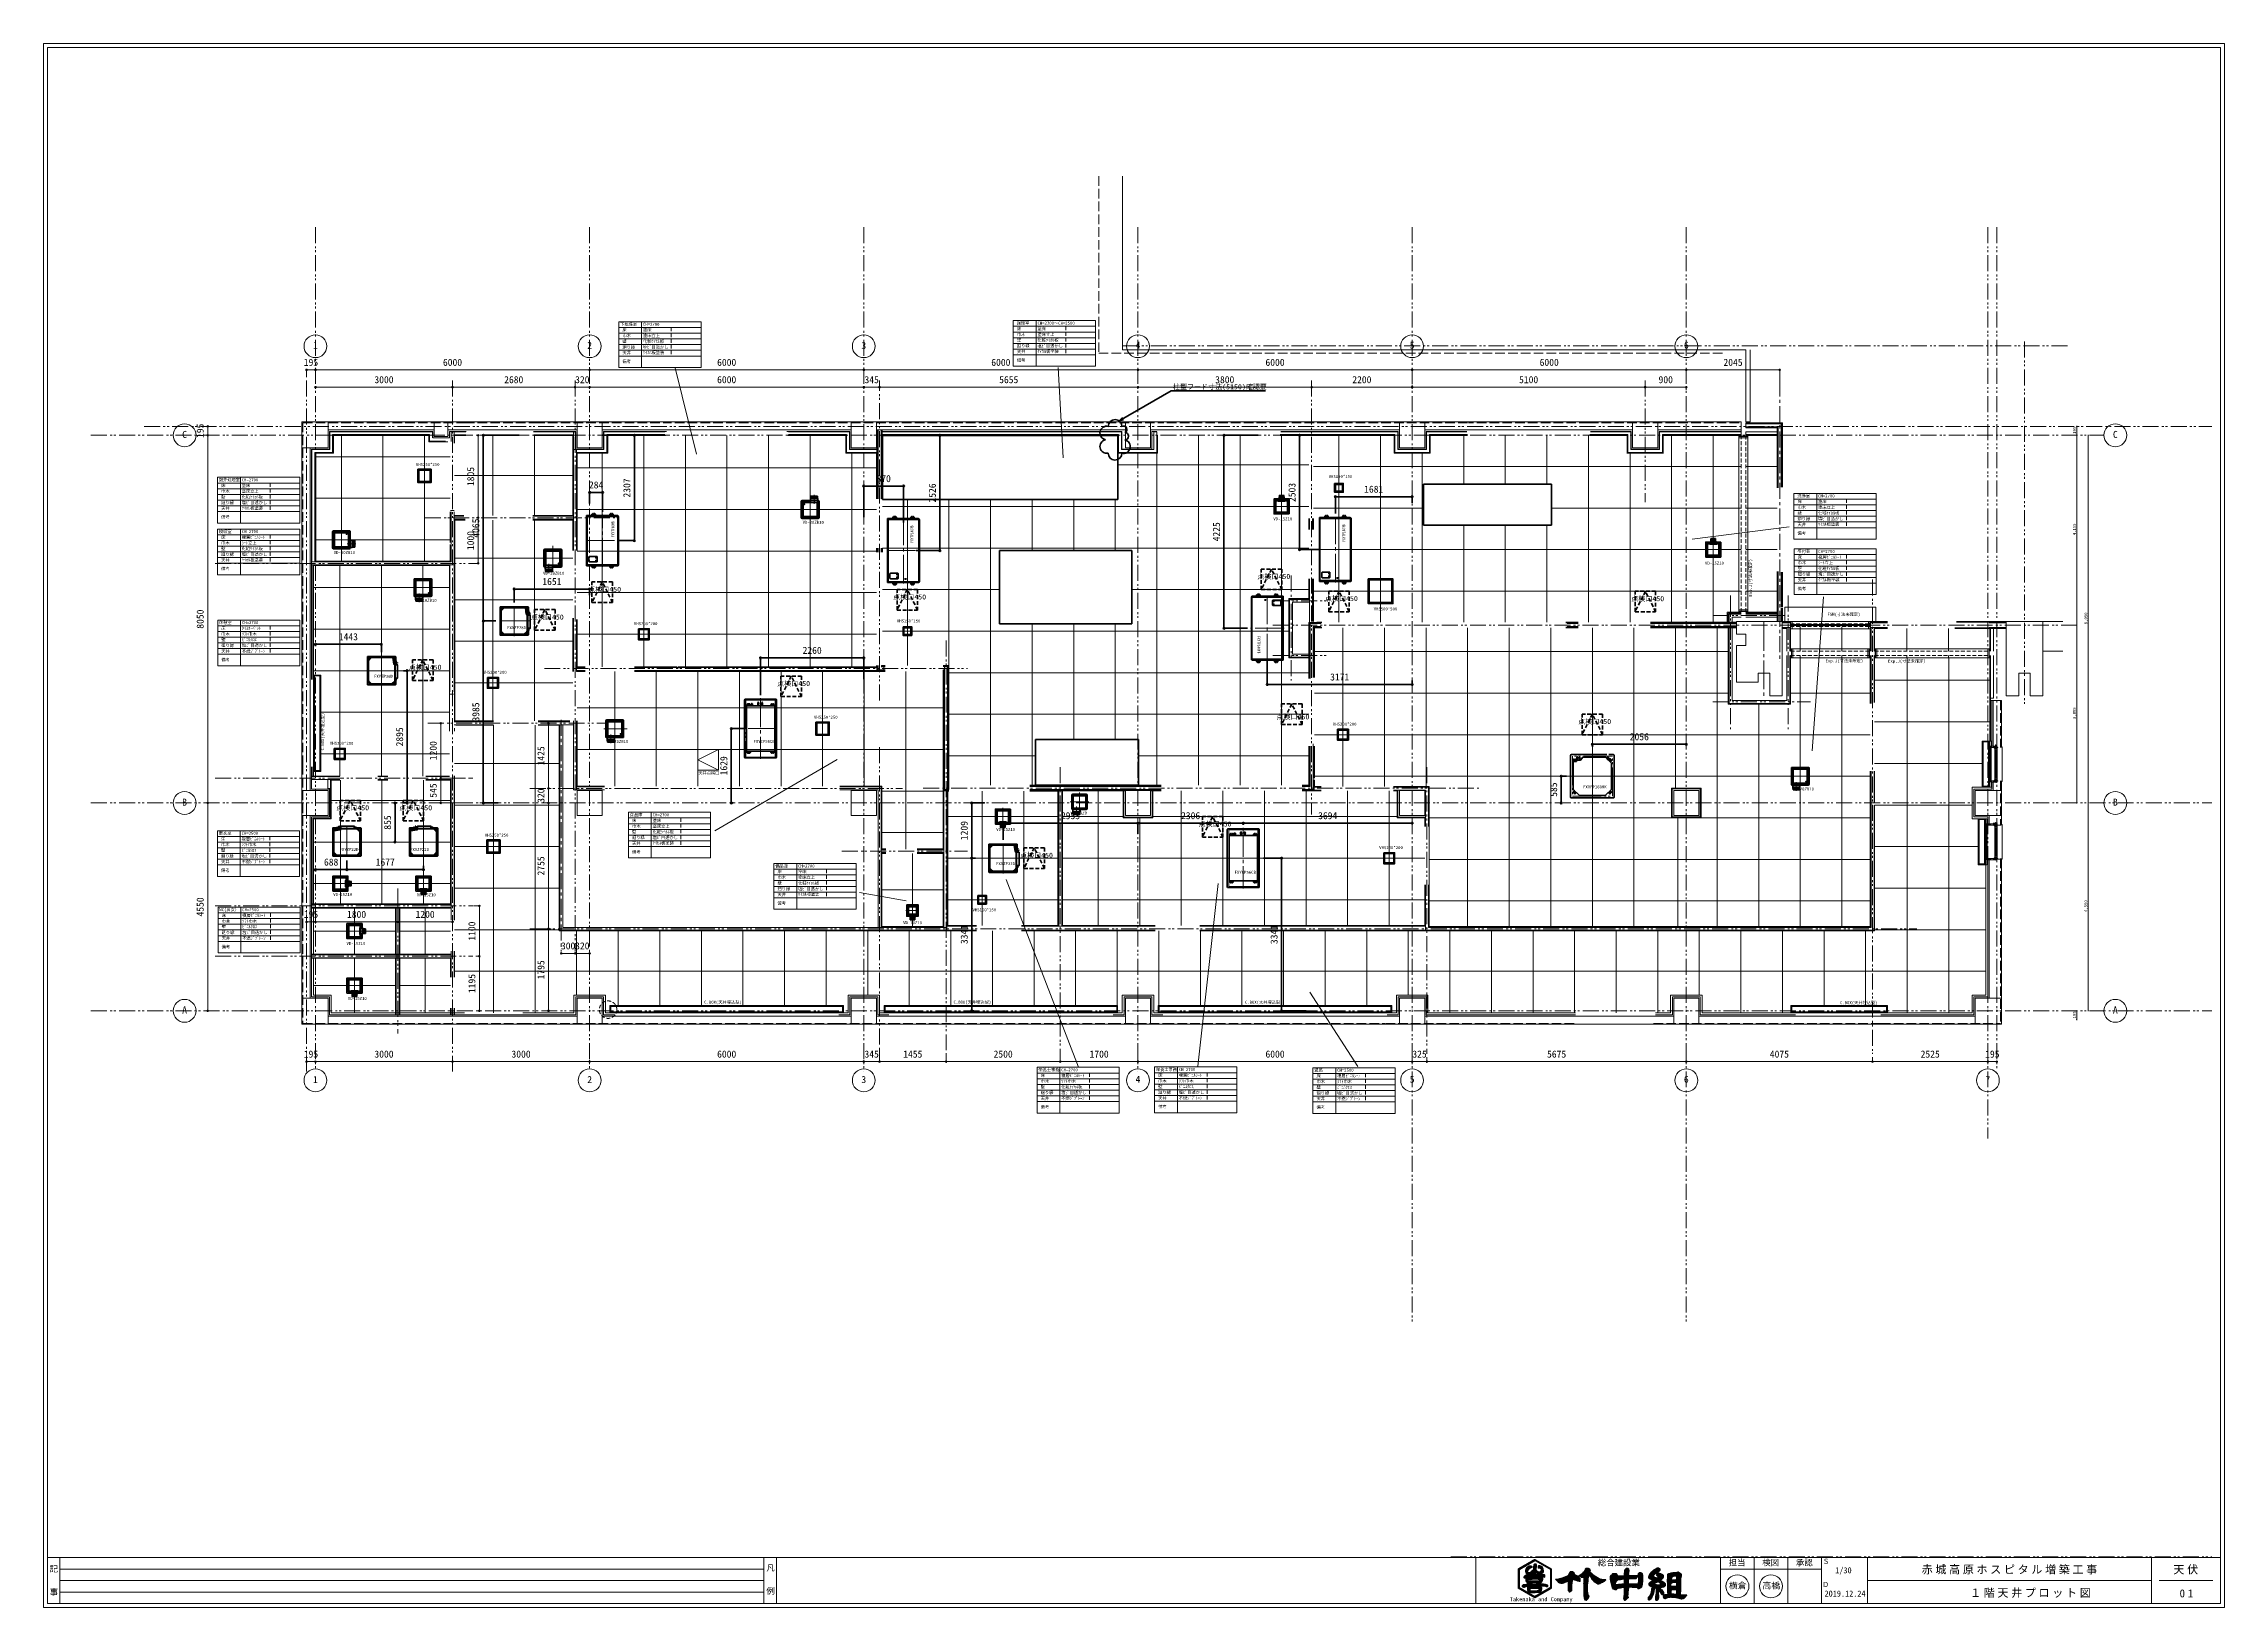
# Model space of a CAD drawing. Units: millimetres at full size. Extents: x -22551 to 92397, y -19340 to 14894.
# Drawn here: x 44673 to 92397, y -19340 to 14894 of the extents above; entities that cross this region are included whole.
import ezdxf
from ezdxf.enums import TextEntityAlignment as Align

# ---------------------------------------------------------------- set-up
doc = ezdxf.new("R2010")
doc.units = ezdxf.units.MM
doc.header["$LTSCALE"] = 70
doc.header["$PDMODE"] = 32
doc.header["$PDSIZE"] = 35
for name, pattern in [('CHAIN1', [8, 5, -1, 1, -1]), ('CHAIN2', [12, 9, -1, 1, -1]), ('DASHED1', [1.8, 1.2, -0.6]), ('DASHED2', [3, 2, -1]), ('DASHED3', [4, 3, -1]), ('DOUBLE_CHAIN1', [8.8, 5, -1, 0.6, -0.6, 0.6, -1]), ('DOUBLE_CHAIN2', [12.8, 9, -1, 0.6, -0.6, 0.6, -1])]:
    doc.linetypes.add(name, pattern=pattern)
for name, color, linetype, lineweight in [('1-0_1-SP_配管(M00_A-00 １階平面図_190409_150.jww)', 7, 'Continuous', 15), ('2-0_通芯', 7, 'Continuous', 15), ('2-1_躯体', 7, 'Continuous', 15), ('2-2_間仕切り芯', 7, 'DOUBLE_CHAIN1', 15), ('2-3_間仕切り', 7, 'Continuous', 15), ('2-6_3-7', 7, 'Continuous', 15), ('2-8_既存1', 7, 'Continuous', 15), ('4-2_5-3', 7, 'Continuous', 15), ('4-4_ジプトーン・ケイカル', 7, 'Continuous', 15), ('4-A_FSH', 7, 'Continuous', 15), ('4-B_金物', 7, 'Continuous', 15), ('4-C_5-13', 7, 'Continuous', 15), ('4-E_5-15', 7, 'DASHED1', 15), ('5-0_無題1', 1, 'Continuous', 60), ('6-0_無題1', 1, 'Continuous', 60), ('8-0_9-1', 7, 'Continuous', 15), ('9-0_無題1', 5, 'Continuous', 40), ('9-1_無題2', 5, 'DASHED1', 40)]:
    doc.layers.add(name, color=color, linetype=linetype, lineweight=lineweight)
doc.styles.add('ＭＳ ゴシック', font='')
doc.styles.add('ＭＳ 明朝', font='')
doc.styles.get('ＭＳ ゴシック').set_extended_font_data('MS Gothic')
doc.styles.get('ＭＳ 明朝').set_extended_font_data('MS Mincho')

# ---------------------------------------------------------------- blocks, each defined once
blk = doc.blocks.new('グループ部品-65')
at = {"layer": '9-0_無題1'}
for p, q in [((63030.02, 4914.77), (63030.02, 6314.77)), ((68180.02, 6314.77), (63030.02, 6314.77)), ((68180.02, 6314.77), (68180.02, 4914.77)), ((63030.02, 4914.77), (68180.02, 4914.77))]:
    blk.add_line(p, q, dxfattribs=at)
blk = doc.blocks.new('グループ部品-66')
at = {"layer": '9-0_無題1'}
for p, q in [((65588.52, 2194.77), (65588.52, 3794.77)), ((68488.52, 3794.77), (65588.52, 3794.77)), ((68488.52, 3794.77), (68488.52, 2194.77)), ((65588.52, 2194.77), (68488.52, 2194.77))]:
    blk.add_line(p, q, dxfattribs=at)
blk = doc.blocks.new('グループ部品-67')
at = {"layer": '9-0_無題1'}
for p, q in [((66380.52, -1341.73), (66380.52, -341.73)), ((68630.52, -341.73), (66380.52, -341.73)), ((68630.52, -341.73), (68630.52, -1341.73)), ((66380.52, -1341.73), (68630.52, -1341.73))]:
    blk.add_line(p, q, dxfattribs=at)
blk = doc.blocks.new('グループ部品-68')
at = {"layer": '9-0_無題1'}
for p, q in [((74871.52, 4349.77), (74871.52, 5249.77)), ((77671.52, 5249.77), (74871.52, 5249.77)), ((77671.52, 5249.77), (77671.52, 4349.77)), ((74871.52, 4349.77), (77671.52, 4349.77))]:
    blk.add_line(p, q, dxfattribs=at)
blk = doc.blocks.new('グループ部品-69')
at = {"layer": '9-0_無題1'}
for p, q in [((63817.77, 4494.11), (63142.77, 4494.11)), ((63142.77, 3094.11), (63142.77, 4494.11)), ((63142.77, 4494.11), (63142.77, 3094.11)), ((63269.77, 4494.11), (63142.77, 4494.11)), ((63837.74, 4475.11), (63142.77, 4475.11)), ((63837.77, 4474.11), (63142.77, 4474.11)), ((63151.77, 3114.11), (63151.77, 4474.11)), ((63152.77, 3114.11), (63152.77, 4474.11)), ((63259.77, 4522.04), (63259.77, 4509.11)), ((63259.77, 4522.04), (63259.77, 4509.11)), ((63261.23, 4525.57), (63274.77, 4538.81)), ((63274.77, 4538.81), (63261.23, 4525.57)), ((63269.77, 4499.11), (63269.77, 4494.11)), ((63269.77, 4499.11), (63269.77, 4494.11)), ((63274.77, 4538.81), (63274.77, 4541.11)), ((63274.77, 4541.11), (63291.77, 4541.11)), ((63274.77, 4541.11), (63274.77, 4538.81)), ((63291.77, 4541.11), (63274.77, 4541.11)), ((63291.77, 4525.11), (63283.77, 4525.11)), ((63283.77, 4525.11), (63291.77, 4525.11)), ((63311.77, 4513.11), (63283.77, 4513.11)), ((63311.77, 4513.11), (63283.77, 4513.11)), ((63291.77, 4541.11), (63291.77, 4525.11)), ((63291.77, 4525.11), (63291.77, 4541.11)), ((63303.77, 4541.11), (63303.77, 4525.11)), ((63303.77, 4541.11), (63303.77, 4525.11)), ((63320.77, 4541.11), (63303.77, 4541.11)), ((63311.77, 4525.11), (63303.77, 4525.11)), ((63303.77, 4525.11), (63311.77, 4525.11)), ((63320.77, 4538.81), (63320.77, 4541.11)), ((63334.31, 4525.57), (63320.77, 4538.81)), ((63334.31, 4525.57), (63320.77, 4538.81)), ((63325.77, 4499.11), (63325.77, 4494.11)), ((63325.77, 4494.11), (63325.77, 4499.11)), ((63657.77, 4494.11), (63325.77, 4494.11)), ((63335.77, 4522.04), (63335.77, 4509.11)), ((63335.77, 4509.11), (63335.77, 4522.04)), ((63647.77, 4522.04), (63647.77, 4509.11)), ((63647.77, 4522.04), (63647.77, 4509.11)), ((63649.23, 4525.57), (63662.77, 4538.81)), ((63662.77, 4538.81), (63649.23, 4525.57)), ((63657.77, 4499.11), (63657.77, 4494.11)), ((63657.77, 4499.11), (63657.77, 4494.11)), ((63662.77, 4541.11), (63662.77, 4538.81)), ((63679.77, 4541.11), (63662.77, 4541.11)), ((63679.77, 4525.11), (63671.77, 4525.11)), ((63671.77, 4525.11), (63679.77, 4525.11)), ((63699.77, 4513.11), (63671.77, 4513.11)), ((63699.77, 4513.11), (63671.77, 4513.11)), ((63679.77, 4541.11), (63679.77, 4525.11)), ((63679.77, 4525.11), (63679.77, 4541.11)), ((63691.77, 4541.11), (63691.77, 4525.11)), ((63691.77, 4541.11), (63691.77, 4525.11)), ((63708.77, 4541.11), (63691.77, 4541.11)), ((63699.77, 4525.11), (63691.77, 4525.11)), ((63691.77, 4525.11), (63699.77, 4525.11)), ((63708.77, 4538.81), (63708.77, 4541.11)), ((63722.31, 4525.57), (63708.77, 4538.81)), ((63722.31, 4525.57), (63708.77, 4538.81)), ((63713.77, 4499.11), (63713.77, 4494.11)), ((63713.77, 4494.11), (63713.77, 4499.11)), ((63817.77, 4494.11), (63713.77, 4494.11)), ((63723.77, 4522.04), (63723.77, 4509.11)), ((63723.77, 4509.11), (63723.77, 4522.04)), ((63826.37, 3114.11), (63826.37, 4474.11)), ((63837.57, 3114.11), (63837.57, 4474.11)), ((63837.77, 4470.11), (63837.57, 4470.11)), ((63837.57, 4470.11), (63837.77, 4470.11)), ((63837.57, 3118.11), (63837.57, 4470.11)), ((63838.37, 4444.87), (63837.57, 4444.87)), ((63837.77, 4470.11), (63837.77, 4474.11)), ((63837.77, 4470.11), (63837.77, 4474.11)), ((63838.37, 4444.87), (63838.37, 4289.11)), ((63838.37, 4289.11), (63837.57, 4289.11)), ((63837.77, 3114.11), (63142.77, 3114.11)), ((63837.74, 3113.11), (63142.77, 3113.11)), ((63817.77, 3094.11), (63142.77, 3094.11)), ((63142.77, 3094.11), (63269.77, 3094.11)), ((63193.97, 3189.11), (63193.97, 3289.11)), ((63363.97, 3299.11), (63203.97, 3299.11)), ((63363.97, 3179.11), (63203.97, 3179.11)), ((63259.77, 3066.18), (63259.77, 3079.11)), ((63259.77, 3079.11), (63259.77, 3066.18)), ((63261.23, 3062.65), (63274.77, 3049.41)), ((63269.77, 3089.11), (63269.77, 3094.11)), ((63269.77, 3094.11), (63269.77, 3089.11)), ((63274.77, 3049.41), (63274.77, 3047.11)), ((63274.77, 3047.11), (63291.77, 3047.11)), ((63274.77, 3047.11), (63291.77, 3047.11)), ((63311.77, 3075.11), (63283.77, 3075.11)), ((63283.77, 3075.11), (63311.77, 3075.11)), ((63291.77, 3063.11), (63283.77, 3063.11)), ((63291.77, 3063.11), (63283.77, 3063.11)), ((63291.77, 3047.11), (63291.77, 3063.11)), ((63291.77, 3047.11), (63291.77, 3063.11)), ((63303.77, 3047.11), (63303.77, 3063.11)), ((63311.77, 3063.11), (63303.77, 3063.11)), ((63303.77, 3063.11), (63303.77, 3047.11)), ((63311.77, 3063.11), (63303.77, 3063.11)), ((63303.77, 3047.11), (63320.77, 3047.11)), ((63320.77, 3049.41), (63334.31, 3062.65)), ((63334.31, 3062.64), (63320.77, 3049.41)), ((63320.77, 3047.11), (63320.77, 3049.41)), ((63325.77, 3089.11), (63325.77, 3094.11)), ((63325.77, 3094.11), (63657.77, 3094.11)), ((63325.77, 3089.11), (63325.77, 3094.11)), ((63335.77, 3066.18), (63335.77, 3079.11)), ((63335.77, 3066.18), (63335.77, 3079.11)), ((63373.97, 3274.11), (63351.77, 3274.11)), ((63373.97, 3189.11), (63373.97, 3289.11)), ((63554.77, 3174.11), (63534.77, 3174.11)), ((63647.77, 3066.18), (63647.77, 3079.11)), ((63647.77, 3079.11), (63647.77, 3066.18)), ((63649.23, 3062.65), (63662.77, 3049.41)), ((63649.23, 3062.64), (63662.77, 3049.41)), ((63657.77, 3089.11), (63657.77, 3094.11)), ((63657.77, 3094.11), (63657.77, 3089.11)), ((63662.77, 3049.41), (63662.77, 3047.11)), ((63662.77, 3049.41), (63662.77, 3047.11)), ((63662.77, 3047.11), (63679.77, 3047.11)), ((63699.77, 3075.11), (63671.77, 3075.11)), ((63671.77, 3075.11), (63699.77, 3075.11)), ((63679.77, 3063.11), (63671.77, 3063.11)), ((63679.77, 3063.11), (63671.77, 3063.11)), ((63679.77, 3047.11), (63679.77, 3063.11)), ((63699.77, 3063.11), (63691.77, 3063.11)), ((63691.77, 3063.11), (63691.77, 3047.11)), ((63699.77, 3063.11), (63691.77, 3063.11)), ((63691.77, 3047.11), (63708.77, 3047.11)), ((63708.77, 3049.41), (63722.31, 3062.65)), ((63722.31, 3062.64), (63708.77, 3049.41)), ((63708.77, 3049.41), (63708.77, 3047.11)), ((63708.77, 3047.11), (63708.77, 3049.41)), ((63713.77, 3089.11), (63713.77, 3094.11)), ((63713.77, 3094.11), (63817.77, 3094.11)), ((63713.77, 3089.11), (63713.77, 3094.11)), ((63723.77, 3066.18), (63723.77, 3079.11)), ((63723.77, 3066.18), (63723.77, 3079.11)), ((63838.37, 3299.11), (63837.57, 3299.11)), ((63837.57, 3143.35), (63838.37, 3143.35)), ((63837.77, 3118.11), (63837.57, 3118.11)), ((63837.77, 3118.11), (63837.57, 3118.11)), ((63837.77, 3118.11), (63837.77, 3114.11)), ((63837.77, 3114.11), (63837.77, 3118.11)), ((63838.37, 3299.11), (63838.37, 3143.35))]:
    blk.add_line(p, q, dxfattribs=at)
at = {"layer": '9-0_無題1', "color": 7, "linetype": 'CHAIN2', "lineweight": 15}
for p, q in [((63491.77, 3074.11), (63491.77, 4514.11)), ((63122.77, 3794.11), (63857.57, 3794.11))]:
    blk.add_line(p, q, dxfattribs=at)
at = {"layer": '9-0_無題1', "linetype": 'CHAIN1'}
for p, q in [((63331.77, 3274.11), (63371.77, 3274.11)), ((63331.77, 3204.11), (63371.77, 3204.11)), ((63351.77, 3254.11), (63351.77, 3294.11)), ((63351.77, 3184.11), (63351.77, 3224.11)), ((63514.77, 3174.11), (63554.77, 3174.11)), ((63534.77, 3154.11), (63534.77, 3194.11))]:
    blk.add_line(p, q, dxfattribs=at)
at = {"layer": '9-0_無題1'}
for points in [[(63320.77, 4538.81), (63320.77, 4541.11), (63303.77, 4541.11)], [(63662.77, 4538.81), (63662.77, 4541.11), (63679.77, 4541.11)], [(63708.77, 4538.81), (63708.77, 4541.11), (63691.77, 4541.11)], [(63261.23, 3062.64), (63274.77, 3049.41), (63274.77, 3047.11)], [(63320.77, 3049.41), (63320.77, 3047.11), (63303.77, 3047.11)], [(63662.77, 3047.11), (63679.77, 3047.11), (63679.77, 3063.11)], [(63708.77, 3047.11), (63691.77, 3047.11), (63691.77, 3063.11)]]:
    blk.add_lwpolyline(points, dxfattribs=at)
for centre in [(63297.77, 4519.11), (63685.77, 4519.11), (63297.77, 3069.11), (63685.77, 3069.11)]:
    blk.add_circle(centre, 10, dxfattribs=at)
for centre, radius, start, end in [((63264.77, 4522.04), 5, 135, 180), ((63264.77, 4522.04), 5, 135.00003, 179.99995), ((63264.77, 4509.11), 5, 180, 270), ((63264.77, 4509.11), 5, 179.99995, 270.00003), ((63264.77, 4499.11), 5, 359.99998, 90), ((63264.77, 4499.11), 5, 359.99995, 90.00003), ((63283.77, 4519.11), 6, 90, 270), ((63283.77, 4519.11), 6, 90, 269.99998), ((63311.77, 4519.11), 6, 270, 90), ((63311.77, 4519.11), 6, 269.99998, 90), ((63330.77, 4499.11), 5, 90, 180), ((63330.77, 4499.11), 5, 89.99994, 180.00003), ((63330.77, 4509.11), 5, 270, 359.99998), ((63330.77, 4509.11), 5, 270.00006, 359.99995), ((63330.77, 4522.04), 5, 359.99998, 44.99998), ((63330.77, 4522.04), 5, 0.00003, 44.99995), ((63652.77, 4522.04), 5, 135, 180), ((63652.77, 4522.04), 5, 135.00003, 179.99995), ((63652.77, 4509.11), 5, 180, 270), ((63652.77, 4509.11), 5, 179.99995, 270.00003), ((63652.77, 4499.11), 5, 359.99998, 90), ((63652.77, 4499.11), 5, 359.99995, 90.00003), ((63671.77, 4519.11), 6, 90, 270), ((63671.77, 4519.11), 6, 90, 270), ((63699.77, 4519.11), 6, 270, 90), ((63699.77, 4519.11), 6, 270, 90), ((63718.77, 4499.11), 5, 90, 180), ((63718.77, 4499.11), 5, 89.99994, 180.00003), ((63718.77, 4509.11), 5, 270, 359.99998), ((63718.77, 4509.11), 5, 270.00006, 359.99995), ((63718.77, 4522.04), 5, 359.99998, 44.99998), ((63718.77, 4522.04), 5, 0.00003, 44.99995), ((63817.77, 4474.11), 20, 359.99998, 90), ((63817.77, 4474.11), 20, 359.99995, 90.00003), ((63203.97, 3289.11), 10, 90, 180), ((63203.97, 3189.11), 10, 180, 270), ((63264.77, 3079.11), 5, 90, 180), ((63264.77, 3079.11), 5, 89.99995, 180.00003), ((63264.77, 3066.18), 5, 180, 225), ((63264.77, 3066.18), 5, 180.00003, 224.99995), ((63264.77, 3089.11), 5, 270, 359.99998), ((63264.77, 3089.11), 5, 269.99995, 0.00003), ((63283.77, 3069.11), 6, 90, 270), ((63283.77, 3069.11), 6, 90, 269.99998), ((63311.77, 3069.11), 6, 270, 90), ((63311.77, 3069.11), 6, 269.99998, 90), ((63330.77, 3089.11), 5, 180, 270), ((63330.77, 3089.11), 5, 179.99995, 270.00005), ((63330.77, 3079.11), 5, 359.99998, 90), ((63330.77, 3079.11), 5, 0.00003, 89.99992), ((63330.77, 3066.18), 5, 314.99998, 359.99998), ((63330.77, 3066.18), 5, 315.00003, 359.99995), ((63363.97, 3289.11), 10, 359.99998, 90), ((63363.97, 3189.11), 10, 270, 359.99998), ((63652.77, 3079.11), 5, 90, 180), ((63652.77, 3079.11), 5, 89.99995, 180.00003), ((63652.77, 3066.18), 5, 180, 225), ((63652.77, 3066.18), 5, 180.00003, 224.99995), ((63652.77, 3089.11), 5, 270, 359.99998), ((63652.77, 3089.11), 5, 269.99995, 0.00003), ((63671.77, 3069.11), 6, 90, 270), ((63671.77, 3069.11), 6, 90, 270), ((63699.77, 3069.11), 6, 270, 90), ((63699.77, 3069.11), 6, 270, 90), ((63718.77, 3089.11), 5, 180, 270), ((63718.77, 3089.11), 5, 179.99995, 270.00005), ((63718.77, 3079.11), 5, 359.99998, 90), ((63718.77, 3079.11), 5, 0.00003, 89.99992), ((63718.77, 3066.18), 5, 314.99998, 359.99998), ((63718.77, 3066.18), 5, 315.00003, 359.99995), ((63817.77, 3114.11), 20, 270, 359.99998), ((63817.77, 3114.11), 20, 269.99995, 0.00003)]:
    blk.add_arc(centre, radius, start, end, dxfattribs=at)
at = {"layer": '9-0_無題1', "color": 7, "style": 'ＭＳ ゴシック', "width": 0.7}
blk.add_text('FXYTP140MB', height=65.98, rotation=90, dxfattribs=at).set_placement((63728.27, 3966.47), align=Align.BOTTOM_LEFT)
blk = doc.blocks.new('グループ部品-70')
at = {"layer": '9-0_無題1'}
for p, q in [((56683.27, 4562.36), (56556.27, 4562.36)), ((56556.27, 4562.36), (56556.27, 3462.36)), ((56556.27, 3462.36), (56556.27, 4562.36)), ((57231.27, 4562.36), (56556.27, 4562.36)), ((57251.25, 4543.36), (56556.27, 4543.36)), ((57251.27, 4542.36), (56556.27, 4542.36)), ((56565.27, 3482.36), (56565.27, 4542.36)), ((56566.27, 3482.36), (56566.27, 4542.36)), ((56673.27, 4590.29), (56673.27, 4577.36)), ((56673.27, 4590.29), (56673.27, 4577.36)), ((56688.27, 4607.06), (56674.73, 4593.82)), ((56674.73, 4593.82), (56688.27, 4607.06)), ((56683.27, 4567.36), (56683.27, 4562.36)), ((56683.27, 4567.36), (56683.27, 4562.36)), ((56688.27, 4609.36), (56688.27, 4607.06)), ((56705.27, 4609.36), (56688.27, 4609.36)), ((56688.27, 4609.36), (56705.27, 4609.36)), ((56688.27, 4607.06), (56688.27, 4609.36)), ((56697.27, 4593.36), (56705.27, 4593.36)), ((56705.27, 4593.36), (56697.27, 4593.36)), ((56725.27, 4581.36), (56697.27, 4581.36)), ((56725.27, 4581.36), (56697.27, 4581.36)), ((56705.27, 4593.36), (56705.27, 4609.36)), ((56705.27, 4609.36), (56705.27, 4593.36)), ((56717.27, 4609.36), (56717.27, 4593.36)), ((56734.27, 4609.36), (56717.27, 4609.36)), ((56717.27, 4609.36), (56717.27, 4593.36)), ((56734.27, 4609.36), (56717.27, 4609.36)), ((56717.27, 4593.36), (56725.27, 4593.36)), ((56725.27, 4593.36), (56717.27, 4593.36)), ((56734.27, 4607.06), (56734.27, 4609.36)), ((56734.27, 4607.06), (56734.27, 4609.36)), ((56747.81, 4593.82), (56734.27, 4607.06)), ((56747.81, 4593.82), (56734.27, 4607.06)), ((56739.27, 4562.36), (56739.27, 4567.36)), ((56739.27, 4567.36), (56739.27, 4562.36)), ((57071.27, 4562.36), (56739.27, 4562.36)), ((56749.27, 4577.36), (56749.27, 4590.29)), ((56749.27, 4590.29), (56749.27, 4577.36)), ((57061.27, 4590.29), (57061.27, 4577.36)), ((57061.27, 4590.29), (57061.27, 4577.36)), ((57076.27, 4607.06), (57062.73, 4593.82)), ((57062.73, 4593.82), (57076.27, 4607.06)), ((57071.27, 4567.36), (57071.27, 4562.36)), ((57071.27, 4567.36), (57071.27, 4562.36)), ((57076.27, 4609.36), (57076.27, 4607.06)), ((57093.27, 4609.36), (57076.27, 4609.36)), ((57076.27, 4609.36), (57093.27, 4609.36)), ((57076.27, 4607.06), (57076.27, 4609.36)), ((57085.27, 4593.36), (57093.27, 4593.36)), ((57093.27, 4593.36), (57085.27, 4593.36)), ((57113.27, 4581.36), (57085.27, 4581.36)), ((57113.27, 4581.36), (57085.27, 4581.36)), ((57093.27, 4593.36), (57093.27, 4609.36)), ((57093.27, 4609.36), (57093.27, 4593.36)), ((57105.27, 4609.36), (57105.27, 4593.36)), ((57122.27, 4609.36), (57105.27, 4609.36)), ((57105.27, 4609.36), (57105.27, 4593.36)), ((57122.27, 4609.36), (57105.27, 4609.36)), ((57105.27, 4593.36), (57113.27, 4593.36)), ((57113.27, 4593.36), (57105.27, 4593.36)), ((57122.27, 4607.06), (57122.27, 4609.36)), ((57122.27, 4607.06), (57122.27, 4609.36)), ((57135.81, 4593.82), (57122.27, 4607.06)), ((57135.81, 4593.82), (57122.27, 4607.06)), ((57127.27, 4562.36), (57127.27, 4567.36)), ((57127.27, 4567.36), (57127.27, 4562.36)), ((57231.27, 4562.36), (57127.27, 4562.36)), ((57137.27, 4577.36), (57137.27, 4590.29)), ((57137.27, 4590.29), (57137.27, 4577.36)), ((57239.87, 3482.36), (57239.87, 4542.36)), ((57251.07, 3482.36), (57251.07, 4542.36)), ((57251.07, 3486.36), (57251.07, 4538.36)), ((57251.27, 4538.36), (57251.07, 4538.36)), ((57251.87, 4513.12), (57251.07, 4513.12)), ((57251.27, 4538.36), (57251.27, 4542.36)), ((57251.27, 3482.36), (56556.27, 3482.36)), ((57251.25, 3481.36), (56556.27, 3481.36)), ((56556.27, 3462.36), (56683.27, 3462.36)), ((57231.27, 3462.36), (56556.27, 3462.36)), ((56607.47, 3557.36), (56607.47, 3657.36)), ((56777.47, 3667.36), (56617.47, 3667.36)), ((56777.47, 3547.36), (56617.47, 3547.36)), ((56673.27, 3434.43), (56673.27, 3447.36)), ((56673.27, 3434.43), (56673.27, 3447.36)), ((56688.27, 3417.66), (56674.73, 3430.9)), ((56674.73, 3430.89), (56688.27, 3417.66)), ((56683.27, 3457.36), (56683.27, 3462.36)), ((56683.27, 3457.36), (56683.27, 3462.36)), ((56688.27, 3415.36), (56688.27, 3417.66)), ((56688.27, 3417.66), (56688.27, 3415.36)), ((56705.27, 3415.36), (56688.27, 3415.36)), ((56688.27, 3415.36), (56705.27, 3415.36)), ((56725.27, 3443.36), (56697.27, 3443.36)), ((56725.27, 3443.36), (56697.27, 3443.36)), ((56697.27, 3431.36), (56705.27, 3431.36)), ((56705.27, 3431.36), (56697.27, 3431.36)), ((56705.27, 3431.36), (56705.27, 3415.36)), ((56705.27, 3415.36), (56705.27, 3431.36)), ((56717.27, 3431.36), (56725.27, 3431.36)), ((56717.27, 3415.36), (56717.27, 3431.36)), ((56725.27, 3431.36), (56717.27, 3431.36)), ((56717.27, 3415.36), (56717.27, 3431.36)), ((56734.27, 3415.36), (56717.27, 3415.36)), ((56734.27, 3415.36), (56717.27, 3415.36)), ((56747.81, 3430.9), (56734.27, 3417.66)), ((56747.81, 3430.89), (56734.27, 3417.66)), ((56734.27, 3417.66), (56734.27, 3415.36)), ((56734.27, 3417.66), (56734.27, 3415.36)), ((56739.27, 3462.36), (57071.27, 3462.36)), ((56739.27, 3462.36), (56739.27, 3457.36)), ((56739.27, 3457.36), (56739.27, 3462.36)), ((56749.27, 3447.36), (56749.27, 3434.43)), ((56749.27, 3434.43), (56749.27, 3447.36)), ((56787.47, 3642.36), (56765.27, 3642.36)), ((56787.47, 3557.36), (56787.47, 3657.36)), ((57061.27, 3434.43), (57061.27, 3447.36)), ((57061.27, 3434.43), (57061.27, 3447.36)), ((57076.27, 3417.66), (57062.73, 3430.9)), ((57062.73, 3430.89), (57076.27, 3417.66)), ((57071.27, 3457.36), (57071.27, 3462.36)), ((57071.27, 3457.36), (57071.27, 3462.36)), ((57076.27, 3415.36), (57076.27, 3417.66)), ((57076.27, 3417.66), (57076.27, 3415.36)), ((57093.27, 3415.36), (57076.27, 3415.36)), ((57076.27, 3415.36), (57093.27, 3415.36)), ((57113.27, 3443.36), (57085.27, 3443.36)), ((57113.27, 3443.36), (57085.27, 3443.36)), ((57085.27, 3431.36), (57093.27, 3431.36)), ((57093.27, 3431.36), (57085.27, 3431.36)), ((57093.27, 3431.36), (57093.27, 3415.36)), ((57093.27, 3415.36), (57093.27, 3431.36)), ((57105.27, 3431.36), (57113.27, 3431.36)), ((57105.27, 3415.36), (57105.27, 3431.36)), ((57105.27, 3415.36), (57105.27, 3431.36)), ((57113.27, 3431.36), (57105.27, 3431.36)), ((57122.27, 3415.36), (57105.27, 3415.36)), ((57122.27, 3415.36), (57105.27, 3415.36)), ((57135.81, 3430.9), (57122.27, 3417.66)), ((57122.27, 3417.66), (57122.27, 3415.36)), ((57127.27, 3462.36), (57231.27, 3462.36)), ((57127.27, 3462.36), (57127.27, 3457.36)), ((57127.27, 3457.36), (57127.27, 3462.36)), ((57137.27, 3447.36), (57137.27, 3434.43)), ((57137.27, 3434.43), (57137.27, 3447.36)), ((57251.87, 3667.36), (57251.07, 3667.36)), ((57251.07, 3511.6), (57251.87, 3511.6)), ((57251.27, 3486.36), (57251.07, 3486.36)), ((57251.27, 3486.36), (57251.27, 3482.36)), ((57251.87, 3667.36), (57251.87, 3511.6))]:
    blk.add_line(p, q, dxfattribs=at)
at = {"layer": '9-0_無題1', "color": 7, "linetype": 'CHAIN2', "lineweight": 15}
for p, q in [((56905.27, 3442.36), (56905.27, 4582.36)), ((56536.27, 4012.36), (57271.07, 4012.36))]:
    blk.add_line(p, q, dxfattribs=at)
at = {"layer": '9-0_無題1', "linetype": 'CHAIN1'}
for p, q in [((56745.27, 3642.36), (56785.27, 3642.36)), ((56745.27, 3572.36), (56785.27, 3572.36)), ((56765.27, 3622.36), (56765.27, 3662.36)), ((56765.27, 3552.36), (56765.27, 3592.36))]:
    blk.add_line(p, q, dxfattribs=at)
at = {"layer": '9-0_無題1'}
for points in [[(57251.07, 4538.36), (57251.27, 4538.36), (57251.27, 4542.36)], [(57251.87, 4513.12), (57251.87, 4357.36), (57251.07, 4357.36)], [(57135.81, 3430.89), (57122.27, 3417.66), (57122.27, 3415.36)], [(57251.27, 3482.36), (57251.27, 3486.36), (57251.07, 3486.36)]]:
    blk.add_lwpolyline(points, dxfattribs=at)
for centre in [(56711.27, 4587.36), (57099.27, 4587.36), (56711.27, 3437.36), (57099.27, 3437.36)]:
    blk.add_circle(centre, 10, dxfattribs=at)
for centre, radius, start, end in [((56678.27, 4590.29), 5, 135.00003, 179.99995), ((56678.27, 4590.29), 5, 135, 180), ((56678.27, 4577.36), 5, 179.99995, 270.00003), ((56678.27, 4577.36), 5, 180, 270), ((56678.27, 4567.36), 5, 359.99995, 90.00003), ((56678.27, 4567.36), 5, 359.99998, 90), ((56697.27, 4587.36), 6, 90, 269.99998), ((56697.27, 4587.36), 6, 90, 270), ((56725.27, 4587.36), 6, 270, 90), ((56725.27, 4587.36), 6, 270, 90), ((56744.27, 4567.36), 5, 89.99994, 180.00003), ((56744.27, 4567.36), 5, 90, 180), ((56744.27, 4577.36), 5, 269.99995, 0.00003), ((56744.27, 4577.36), 5, 270, 359.99998), ((56744.27, 4590.29), 5, 0.00003, 44.99995), ((56744.27, 4590.29), 5, 359.99998, 44.99998), ((57066.27, 4590.29), 5, 135.00003, 179.99995), ((57066.27, 4590.29), 5, 135, 180), ((57066.27, 4577.36), 5, 179.99995, 270.00003), ((57066.27, 4577.36), 5, 180, 270), ((57066.27, 4567.36), 5, 359.99995, 90.00003), ((57066.27, 4567.36), 5, 359.99998, 90), ((57085.27, 4587.36), 6, 90, 269.99998), ((57085.27, 4587.36), 6, 90, 270), ((57113.27, 4587.36), 6, 270, 90), ((57113.27, 4587.36), 6, 270, 90), ((57132.27, 4567.36), 5, 89.99994, 180.00003), ((57132.27, 4567.36), 5, 90, 180), ((57132.27, 4577.36), 5, 269.99995, 0.00003), ((57132.27, 4577.36), 5, 270, 359.99998), ((57132.27, 4590.29), 5, 0.00003, 44.99995), ((57132.27, 4590.29), 5, 359.99998, 44.99998), ((57231.27, 4542.36), 20, 359.99995, 90.00003), ((57231.27, 4542.36), 20, 359.99998, 90), ((56617.47, 3657.36), 10, 90, 180), ((56617.47, 3557.36), 10, 180, 270), ((56678.27, 3447.36), 5, 89.99995, 180.00003), ((56678.27, 3447.36), 5, 90, 180), ((56678.27, 3434.43), 5, 180.00003, 224.99995), ((56678.27, 3434.43), 5, 180, 225), ((56678.27, 3457.36), 5, 269.99995, 0.00003), ((56678.27, 3457.36), 5, 270, 359.99998), ((56697.27, 3437.36), 6, 90, 269.99998), ((56697.27, 3437.36), 6, 90, 270), ((56725.27, 3437.36), 6, 270, 90), ((56725.27, 3437.36), 6, 270, 90), ((56744.27, 3457.36), 5, 179.99995, 270.00005), ((56744.27, 3457.36), 5, 180, 270), ((56744.27, 3447.36), 5, 359.99995, 90.00003), ((56744.27, 3447.36), 5, 359.99998, 90), ((56744.27, 3434.43), 5, 315.00003, 359.99995), ((56744.27, 3434.43), 5, 314.99998, 359.99998), ((56777.47, 3657.36), 10, 359.99998, 90), ((56777.47, 3557.36), 10, 270, 359.99998), ((57066.27, 3447.36), 5, 89.99995, 180.00003), ((57066.27, 3447.36), 5, 90, 180), ((57066.27, 3434.43), 5, 180.00003, 224.99995), ((57066.27, 3434.43), 5, 180, 225), ((57066.27, 3457.36), 5, 269.99995, 0.00003), ((57066.27, 3457.36), 5, 270, 359.99998), ((57085.27, 3437.36), 6, 90, 269.99998), ((57085.27, 3437.36), 6, 90, 270), ((57113.27, 3437.36), 6, 270, 90), ((57113.27, 3437.36), 6, 270, 90), ((57132.27, 3457.36), 5, 179.99995, 270.00005), ((57132.27, 3457.36), 5, 180, 270), ((57132.27, 3447.36), 5, 359.99995, 90.00003), ((57132.27, 3447.36), 5, 359.99998, 90), ((57132.27, 3434.43), 5, 315.00003, 359.99995), ((57132.27, 3434.43), 5, 314.99998, 359.99998), ((57231.27, 3482.36), 20, 269.99995, 0.00003), ((57231.27, 3482.36), 20, 270, 359.99998)]:
    blk.add_arc(centre, radius, start, end, dxfattribs=at)
at = {"layer": '9-0_無題1', "color": 7, "style": 'ＭＳ ゴシック', "width": 0.7}
blk.add_text('FXYTP80MB', height=65.98, rotation=90, dxfattribs=at).set_placement((57185.01, 4093.76), align=Align.BOTTOM_LEFT)
blk = doc.blocks.new('グループ部品-71')
at = {"layer": '9-0_無題1'}
for p, q in [((71104.97, 2745.37), (71104.17, 2745.37)), ((71104.17, 2589.61), (71104.17, 2745.37)), ((71104.17, 2589.61), (71104.97, 2589.61)), ((71104.77, 2770.61), (71104.77, 2774.61)), ((71104.77, 2774.61), (71799.77, 2774.61)), ((71104.77, 2774.61), (71104.77, 2770.61)), ((71104.77, 2770.61), (71104.97, 2770.61)), ((71104.77, 2770.61), (71104.97, 2770.61)), ((71104.8, 2775.61), (71799.77, 2775.61)), ((71104.97, 2774.61), (71104.97, 1414.61)), ((71104.97, 2770.61), (71104.97, 1418.61)), ((71116.17, 2774.61), (71116.17, 1414.61)), ((71124.77, 2794.61), (71799.77, 2794.61)), ((71228.77, 2794.61), (71124.77, 2794.61)), ((71218.77, 2822.54), (71218.77, 2809.61)), ((71218.77, 2822.54), (71218.77, 2809.61)), ((71220.23, 2826.07), (71233.77, 2839.31)), ((71233.77, 2839.31), (71220.23, 2826.07)), ((71228.77, 2799.61), (71228.77, 2794.61)), ((71228.77, 2799.61), (71228.77, 2794.61)), ((71233.77, 2839.31), (71233.77, 2841.61)), ((71233.77, 2841.61), (71233.77, 2839.31)), ((71250.77, 2841.61), (71233.77, 2841.61)), ((71242.77, 2825.61), (71250.77, 2825.61)), ((71242.77, 2825.61), (71250.77, 2825.61)), ((71242.77, 2813.61), (71270.77, 2813.61)), ((71270.77, 2813.61), (71242.77, 2813.61)), ((71250.77, 2825.61), (71250.77, 2841.61)), ((71262.77, 2841.61), (71262.77, 2825.61)), ((71279.77, 2841.61), (71262.77, 2841.61)), ((71262.77, 2825.61), (71270.77, 2825.61)), ((71262.77, 2825.61), (71270.77, 2825.61)), ((71279.77, 2839.31), (71279.77, 2841.61)), ((71279.77, 2839.31), (71279.77, 2841.61)), ((71293.31, 2826.07), (71279.77, 2839.31)), ((71293.31, 2826.07), (71279.77, 2839.31)), ((71284.77, 2799.61), (71284.77, 2794.61)), ((71284.77, 2794.61), (71284.77, 2799.61)), ((71616.77, 2794.61), (71284.77, 2794.61)), ((71294.77, 2822.54), (71294.77, 2809.61)), ((71294.77, 2809.61), (71294.77, 2822.54)), ((71387.77, 2714.61), (71407.77, 2714.61)), ((71568.57, 2699.61), (71568.57, 2599.61)), ((71568.57, 2614.61), (71590.77, 2614.61)), ((71578.57, 2709.61), (71738.57, 2709.61)), ((71578.57, 2589.61), (71738.57, 2589.61)), ((71606.77, 2822.54), (71606.77, 2809.61)), ((71606.77, 2822.54), (71606.77, 2809.61)), ((71608.23, 2826.07), (71621.77, 2839.31)), ((71621.77, 2839.31), (71608.23, 2826.07)), ((71616.77, 2799.61), (71616.77, 2794.61)), ((71616.77, 2799.61), (71616.77, 2794.61)), ((71621.77, 2841.61), (71621.77, 2839.31)), ((71638.77, 2841.61), (71621.77, 2841.61)), ((71630.77, 2825.61), (71638.77, 2825.61)), ((71630.77, 2825.61), (71638.77, 2825.61)), ((71630.77, 2813.61), (71658.77, 2813.61)), ((71658.77, 2813.61), (71630.77, 2813.61)), ((71638.77, 2841.61), (71638.77, 2825.61)), ((71638.77, 2825.61), (71638.77, 2841.61)), ((71650.77, 2841.61), (71650.77, 2825.61)), ((71667.77, 2841.61), (71650.77, 2841.61)), ((71650.77, 2841.61), (71650.77, 2825.61)), ((71667.77, 2841.61), (71650.77, 2841.61)), ((71650.77, 2825.61), (71658.77, 2825.61)), ((71650.77, 2825.61), (71658.77, 2825.61)), ((71667.77, 2839.31), (71667.77, 2841.61)), ((71681.31, 2826.07), (71667.77, 2839.31)), ((71672.77, 2799.61), (71672.77, 2794.61)), ((71672.77, 2794.61), (71672.77, 2799.61)), ((71799.77, 2794.61), (71672.77, 2794.61)), ((71682.77, 2822.54), (71682.77, 2809.61)), ((71682.77, 2809.61), (71682.77, 2822.54)), ((71748.57, 2699.61), (71748.57, 2599.61)), ((71789.77, 2774.61), (71789.77, 1414.61)), ((71790.77, 2774.61), (71790.77, 1414.61)), ((71799.77, 2794.61), (71799.77, 1394.61)), ((71799.77, 1394.61), (71799.77, 2794.61)), ((71104.17, 1599.61), (71104.97, 1599.61)), ((71104.17, 1443.85), (71104.17, 1599.61)), ((71104.17, 1443.85), (71104.97, 1443.85)), ((71104.77, 1418.61), (71104.97, 1418.61)), ((71104.77, 1418.61), (71104.77, 1414.61)), ((71104.77, 1418.61), (71104.77, 1414.61)), ((71104.97, 1418.61), (71104.77, 1418.61)), ((71104.77, 1414.61), (71799.77, 1414.61)), ((71104.8, 1413.61), (71799.77, 1413.61)), ((71124.77, 1394.61), (71799.77, 1394.61)), ((71124.77, 1394.61), (71228.77, 1394.61)), ((71218.77, 1366.68), (71218.77, 1379.61)), ((71218.77, 1379.61), (71218.77, 1366.68)), ((71220.23, 1363.15), (71233.77, 1349.91)), ((71220.23, 1363.15), (71233.77, 1349.91)), ((71228.77, 1389.61), (71228.77, 1394.61)), ((71228.77, 1394.61), (71228.77, 1389.61)), ((71233.77, 1349.91), (71233.77, 1347.61)), ((71233.77, 1347.61), (71250.77, 1347.61)), ((71242.77, 1375.61), (71270.77, 1375.61)), ((71242.77, 1375.61), (71270.77, 1375.61)), ((71242.77, 1363.61), (71250.77, 1363.61)), ((71250.77, 1363.61), (71242.77, 1363.61)), ((71250.77, 1347.61), (71250.77, 1363.61)), ((71250.77, 1347.61), (71250.77, 1363.61)), ((71262.77, 1363.61), (71270.77, 1363.61)), ((71262.77, 1347.61), (71262.77, 1363.61)), ((71262.77, 1363.61), (71262.77, 1347.61)), ((71270.77, 1363.61), (71262.77, 1363.61)), ((71262.77, 1347.61), (71279.77, 1347.61)), ((71293.31, 1363.15), (71279.77, 1349.91)), ((71279.77, 1349.91), (71293.31, 1363.15)), ((71279.77, 1347.61), (71279.77, 1349.91)), ((71284.77, 1389.61), (71284.77, 1394.61)), ((71284.77, 1394.61), (71616.77, 1394.61)), ((71284.77, 1389.61), (71284.77, 1394.61)), ((71294.77, 1366.68), (71294.77, 1379.61)), ((71294.77, 1366.68), (71294.77, 1379.61)), ((71606.77, 1366.68), (71606.77, 1379.61)), ((71606.77, 1379.61), (71606.77, 1366.68)), ((71608.23, 1363.15), (71621.77, 1349.91)), ((71608.23, 1363.15), (71621.77, 1349.91)), ((71616.77, 1389.61), (71616.77, 1394.61)), ((71616.77, 1394.61), (71616.77, 1389.61)), ((71621.77, 1349.91), (71621.77, 1347.61)), ((71621.77, 1347.61), (71638.77, 1347.61)), ((71630.77, 1375.61), (71658.77, 1375.61)), ((71630.77, 1375.61), (71658.77, 1375.61)), ((71630.77, 1363.61), (71638.77, 1363.61)), ((71638.77, 1363.61), (71630.77, 1363.61)), ((71638.77, 1347.61), (71638.77, 1363.61)), ((71638.77, 1347.61), (71638.77, 1363.61)), ((71650.77, 1363.61), (71658.77, 1363.61)), ((71650.77, 1347.61), (71650.77, 1363.61)), ((71650.77, 1363.61), (71650.77, 1347.61)), ((71658.77, 1363.61), (71650.77, 1363.61)), ((71667.77, 1347.61), (71650.77, 1347.61)), ((71650.77, 1347.61), (71667.77, 1347.61)), ((71681.31, 1363.15), (71667.77, 1349.91)), ((71667.77, 1349.91), (71681.31, 1363.15)), ((71667.77, 1349.91), (71667.77, 1347.61)), ((71667.77, 1347.61), (71667.77, 1349.91)), ((71672.77, 1389.61), (71672.77, 1394.61)), ((71672.77, 1394.61), (71799.77, 1394.61)), ((71672.77, 1389.61), (71672.77, 1394.61)), ((71682.77, 1366.68), (71682.77, 1379.61)), ((71682.77, 1366.68), (71682.77, 1379.61))]:
    blk.add_line(p, q, dxfattribs=at)
at = {"layer": '9-0_無題1', "linetype": 'CHAIN1'}
for p, q in [((71427.77, 2714.61), (71387.77, 2714.61)), ((71407.77, 2734.61), (71407.77, 2694.61)), ((71610.77, 2684.61), (71570.77, 2684.61)), ((71610.77, 2614.61), (71570.77, 2614.61)), ((71590.77, 2704.61), (71590.77, 2664.61)), ((71590.77, 2634.61), (71590.77, 2594.61))]:
    blk.add_line(p, q, dxfattribs=at)
at = {"layer": '9-0_無題1', "color": 7, "linetype": 'CHAIN2', "lineweight": 15}
for p, q in [((71450.77, 2814.61), (71450.77, 1374.61)), ((71819.77, 2094.61), (71084.97, 2094.61))]:
    blk.add_line(p, q, dxfattribs=at)
at = {"layer": '9-0_無題1'}
for points in [[(71233.77, 2841.61), (71250.77, 2841.61), (71250.77, 2825.61)], [(71279.77, 2841.61), (71262.77, 2841.61), (71262.77, 2825.61)], [(71621.77, 2839.31), (71621.77, 2841.61), (71638.77, 2841.61)], [(71681.31, 2826.07), (71667.77, 2839.31), (71667.77, 2841.61)], [(71233.77, 1349.91), (71233.77, 1347.61), (71250.77, 1347.61)], [(71279.77, 1349.91), (71279.77, 1347.61), (71262.77, 1347.61)], [(71621.77, 1349.91), (71621.77, 1347.61), (71638.77, 1347.61)]]:
    blk.add_lwpolyline(points, dxfattribs=at)
for centre in [(71256.77, 2819.61), (71644.77, 2819.61), (71256.77, 1369.61), (71644.77, 1369.61)]:
    blk.add_circle(centre, 10, dxfattribs=at)
for centre, radius, start, end in [((71124.77, 2774.61), 20, 90, 179.99998), ((71124.77, 2774.61), 20, 89.99995, 180.00003), ((71223.77, 2822.54), 5, 134.99998, 179.99998), ((71223.77, 2822.54), 5, 135.00003, 179.99995), ((71223.77, 2809.61), 5, 179.99998, 270), ((71223.77, 2809.61), 5, 180.00003, 269.99992), ((71223.77, 2799.61), 5, 0, 90), ((71223.77, 2799.61), 5, 359.99995, 90.00005), ((71242.77, 2819.61), 6, 90, 270), ((71242.77, 2819.61), 6, 90, 270), ((71270.77, 2819.61), 6, 270, 90), ((71270.77, 2819.61), 6, 270, 90), ((71289.77, 2799.61), 5, 90, 179.99998), ((71289.77, 2799.61), 5, 89.99995, 180.00003), ((71289.77, 2809.61), 5, 270, 0), ((71289.77, 2809.61), 5, 269.99995, 0.00003), ((71289.77, 2822.54), 5, 0, 45), ((71289.77, 2822.54), 5, 0.00003, 44.99995), ((71578.57, 2699.61), 10, 90, 179.99998), ((71578.57, 2599.61), 10, 179.99998, 270), ((71611.77, 2822.54), 5, 134.99998, 179.99998), ((71611.77, 2822.54), 5, 135.00003, 179.99995), ((71611.77, 2809.61), 5, 179.99998, 270), ((71611.77, 2809.61), 5, 180.00003, 269.99992), ((71611.77, 2799.61), 5, 0, 90), ((71611.77, 2799.61), 5, 359.99995, 90.00005), ((71630.77, 2819.61), 6, 90, 270), ((71630.77, 2819.61), 6, 89.99998, 270), ((71658.77, 2819.61), 6, 270, 90), ((71658.77, 2819.61), 6, 270, 89.99998), ((71677.77, 2799.61), 5, 90, 179.99998), ((71677.77, 2799.61), 5, 89.99995, 180.00003), ((71677.77, 2809.61), 5, 270, 0), ((71677.77, 2809.61), 5, 269.99995, 0.00003), ((71677.77, 2822.54), 5, 0, 45), ((71677.77, 2822.54), 5, 0.00003, 44.99995), ((71738.57, 2699.61), 10, 0, 90), ((71738.57, 2599.61), 10, 270, 0), ((71124.77, 1414.61), 20, 179.99998, 270), ((71124.77, 1414.61), 20, 179.99995, 270.00003), ((71223.77, 1379.61), 5, 90, 179.99998), ((71223.77, 1379.61), 5, 90.00006, 179.99995), ((71223.77, 1366.68), 5, 179.99998, 224.99998), ((71223.77, 1366.68), 5, 180.00003, 224.99995), ((71223.77, 1389.61), 5, 270, 0), ((71223.77, 1389.61), 5, 269.99994, 0.00003), ((71242.77, 1369.61), 6, 90, 270), ((71242.77, 1369.61), 6, 90, 270), ((71270.77, 1369.61), 6, 270, 90), ((71270.77, 1369.61), 6, 270, 90), ((71289.77, 1389.61), 5, 179.99998, 270), ((71289.77, 1389.61), 5, 179.99995, 270.00003), ((71289.77, 1379.61), 5, 0, 90), ((71289.77, 1379.61), 5, 359.99995, 90.00003), ((71289.77, 1366.68), 5, 315, 0), ((71289.77, 1366.68), 5, 315.00003, 359.99995), ((71611.77, 1379.61), 5, 90, 179.99998), ((71611.77, 1379.61), 5, 90.00006, 179.99995), ((71611.77, 1366.68), 5, 179.99998, 224.99998), ((71611.77, 1366.68), 5, 180.00003, 224.99995), ((71611.77, 1389.61), 5, 270, 0), ((71611.77, 1389.61), 5, 269.99994, 0.00003), ((71630.77, 1369.61), 6, 90, 270), ((71630.77, 1369.61), 6, 89.99998, 270), ((71658.77, 1369.61), 6, 270, 90), ((71658.77, 1369.61), 6, 270, 89.99998), ((71677.77, 1389.61), 5, 179.99998, 270), ((71677.77, 1389.61), 5, 179.99995, 270.00003), ((71677.77, 1379.61), 5, 0, 90), ((71677.77, 1379.61), 5, 359.99995, 90.00003), ((71677.77, 1366.68), 5, 315, 0), ((71677.77, 1366.68), 5, 315.00003, 359.99995)]:
    blk.add_arc(centre, radius, start, end, dxfattribs=at)
at = {"layer": '9-0_無題1', "color": 7, "style": 'ＭＳ ゴシック', "width": 0.7}
blk.add_text('FXYTP140MB', height=65.98, rotation=270, dxfattribs=at).set_placement((71214.27, 1922.25), align=Align.BOTTOM_LEFT)
blk = doc.blocks.new('グループ部品-72')
at = {"layer": '9-0_無題1'}
for p, q in [((73266.77, 4516.52), (72591.77, 4516.52)), ((72591.77, 3116.52), (72591.77, 4516.52)), ((72591.77, 4516.52), (72591.77, 3116.52)), ((72718.77, 4516.52), (72591.77, 4516.52)), ((73286.74, 4497.52), (72591.77, 4497.52)), ((73286.77, 4496.52), (72591.77, 4496.52)), ((72600.77, 3136.52), (72600.77, 4496.52)), ((72601.77, 3136.52), (72601.77, 4496.52)), ((72708.77, 4544.45), (72708.77, 4531.52)), ((72708.77, 4544.44), (72708.77, 4531.52)), ((72710.23, 4547.98), (72723.77, 4561.22)), ((72723.77, 4561.22), (72710.23, 4547.98)), ((72718.77, 4521.52), (72718.77, 4516.52)), ((72718.77, 4521.52), (72718.77, 4516.52)), ((72723.77, 4561.22), (72723.77, 4563.52)), ((72723.77, 4563.52), (72740.77, 4563.52)), ((72723.77, 4563.52), (72723.77, 4561.22)), ((72740.77, 4563.52), (72723.77, 4563.52)), ((72740.77, 4547.52), (72732.77, 4547.52)), ((72732.77, 4547.52), (72740.77, 4547.52)), ((72760.77, 4535.52), (72732.77, 4535.52)), ((72760.77, 4535.52), (72732.77, 4535.52)), ((72740.77, 4563.52), (72740.77, 4547.52)), ((72740.77, 4547.52), (72740.77, 4563.52)), ((72752.77, 4563.52), (72752.77, 4547.52)), ((72752.77, 4563.52), (72752.77, 4547.52)), ((72769.77, 4563.52), (72752.77, 4563.52)), ((72760.77, 4547.52), (72752.77, 4547.52)), ((72752.77, 4547.52), (72760.77, 4547.52)), ((72769.77, 4561.22), (72769.77, 4563.52)), ((72783.3, 4547.98), (72769.77, 4561.22)), ((72783.3, 4547.98), (72769.77, 4561.22)), ((72774.77, 4521.52), (72774.77, 4516.52)), ((72774.77, 4516.52), (72774.77, 4521.52)), ((73106.77, 4516.52), (72774.77, 4516.52)), ((72784.77, 4531.52), (72784.77, 4544.45)), ((72784.77, 4544.44), (72784.77, 4531.52)), ((73096.77, 4544.45), (73096.77, 4531.52)), ((73096.77, 4544.44), (73096.77, 4531.52)), ((73098.23, 4547.98), (73111.77, 4561.22)), ((73111.77, 4561.22), (73098.23, 4547.98)), ((73106.77, 4521.52), (73106.77, 4516.52)), ((73106.77, 4521.52), (73106.77, 4516.52)), ((73111.77, 4563.52), (73111.77, 4561.22)), ((73128.77, 4563.52), (73111.77, 4563.52)), ((73128.77, 4547.52), (73120.77, 4547.52)), ((73120.77, 4547.52), (73128.77, 4547.52)), ((73148.77, 4535.52), (73120.77, 4535.52)), ((73148.77, 4535.52), (73120.77, 4535.52)), ((73128.77, 4563.52), (73128.77, 4547.52)), ((73128.77, 4547.52), (73128.77, 4563.52)), ((73140.77, 4563.52), (73140.77, 4547.52)), ((73140.77, 4563.52), (73140.77, 4547.52)), ((73157.77, 4563.52), (73140.77, 4563.52)), ((73148.77, 4547.52), (73140.77, 4547.52)), ((73140.77, 4547.52), (73148.77, 4547.52)), ((73157.77, 4561.22), (73157.77, 4563.52)), ((73171.3, 4547.98), (73157.77, 4561.22)), ((73171.3, 4547.98), (73157.77, 4561.22)), ((73162.77, 4521.52), (73162.77, 4516.52)), ((73162.77, 4516.52), (73162.77, 4521.52)), ((73266.77, 4516.52), (73162.77, 4516.52)), ((73172.77, 4531.52), (73172.77, 4544.45)), ((73172.77, 4544.44), (73172.77, 4531.52)), ((73275.37, 3136.52), (73275.37, 4496.52)), ((73286.57, 3136.52), (73286.57, 4496.52)), ((73286.77, 4492.52), (73286.57, 4492.52)), ((73286.57, 4492.52), (73286.77, 4492.52)), ((73286.57, 3140.52), (73286.57, 4492.52)), ((73287.37, 4467.28), (73286.57, 4467.28)), ((73287.37, 4311.52), (73286.57, 4311.52)), ((73286.77, 4492.52), (73286.77, 4496.52)), ((73286.77, 4492.52), (73286.77, 4496.52)), ((73287.37, 4467.28), (73287.37, 4311.52)), ((73286.77, 3136.52), (72591.77, 3136.52)), ((73286.74, 3135.52), (72591.77, 3135.52)), ((73266.77, 3116.52), (72591.77, 3116.52)), ((72591.77, 3116.52), (72718.77, 3116.52)), ((72642.97, 3211.52), (72642.97, 3311.52)), ((72812.97, 3321.52), (72652.97, 3321.52)), ((72812.97, 3201.52), (72652.97, 3201.52)), ((72708.77, 3088.59), (72708.77, 3101.52)), ((72708.77, 3101.52), (72708.77, 3088.59)), ((72710.23, 3085.05), (72723.77, 3071.82)), ((72718.77, 3111.52), (72718.77, 3116.52)), ((72718.77, 3116.52), (72718.77, 3111.52)), ((72723.77, 3071.82), (72723.77, 3069.52)), ((72723.77, 3069.52), (72740.77, 3069.52)), ((72723.77, 3069.52), (72740.77, 3069.52)), ((72760.77, 3097.52), (72732.77, 3097.52)), ((72732.77, 3097.52), (72760.77, 3097.52)), ((72740.77, 3085.52), (72732.77, 3085.52)), ((72740.77, 3085.52), (72732.77, 3085.52)), ((72740.77, 3069.52), (72740.77, 3085.52)), ((72740.77, 3069.52), (72740.77, 3085.52)), ((72752.77, 3069.52), (72752.77, 3085.52)), ((72760.77, 3085.52), (72752.77, 3085.52)), ((72752.77, 3085.52), (72752.77, 3069.52)), ((72760.77, 3085.52), (72752.77, 3085.52)), ((72752.77, 3069.52), (72769.77, 3069.52)), ((72783.3, 3085.05), (72769.77, 3071.82)), ((72769.77, 3071.82), (72783.3, 3085.05)), ((72769.77, 3069.52), (72769.77, 3071.82)), ((72774.77, 3111.52), (72774.77, 3116.52)), ((72774.77, 3116.52), (73106.77, 3116.52)), ((72774.77, 3111.52), (72774.77, 3116.52)), ((72784.77, 3088.59), (72784.77, 3101.52)), ((72784.77, 3088.59), (72784.77, 3101.52)), ((72822.97, 3296.52), (72800.77, 3296.52)), ((72822.97, 3211.52), (72822.97, 3311.52)), ((73003.77, 3196.52), (72983.77, 3196.52)), ((73096.77, 3088.59), (73096.77, 3101.52)), ((73096.77, 3101.52), (73096.77, 3088.59)), ((73098.23, 3085.05), (73111.77, 3071.82)), ((73098.23, 3085.05), (73111.77, 3071.82)), ((73106.77, 3111.52), (73106.77, 3116.52)), ((73106.77, 3116.52), (73106.77, 3111.52)), ((73111.77, 3071.82), (73111.77, 3069.52)), ((73111.77, 3071.82), (73111.77, 3069.52)), ((73111.77, 3069.52), (73128.77, 3069.52)), ((73148.77, 3097.52), (73120.77, 3097.52)), ((73120.77, 3097.52), (73148.77, 3097.52)), ((73128.77, 3085.52), (73120.77, 3085.52)), ((73128.77, 3085.52), (73120.77, 3085.52)), ((73128.77, 3069.52), (73128.77, 3085.52)), ((73148.77, 3085.52), (73140.77, 3085.52)), ((73140.77, 3085.52), (73140.77, 3069.52)), ((73148.77, 3085.52), (73140.77, 3085.52)), ((73140.77, 3069.52), (73157.77, 3069.52)), ((73171.3, 3085.05), (73157.77, 3071.82)), ((73157.77, 3071.82), (73171.3, 3085.05)), ((73157.77, 3071.82), (73157.77, 3069.52)), ((73157.77, 3069.52), (73157.77, 3071.82)), ((73162.77, 3111.52), (73162.77, 3116.52)), ((73162.77, 3116.52), (73266.77, 3116.52)), ((73162.77, 3111.52), (73162.77, 3116.52)), ((73172.77, 3088.59), (73172.77, 3101.52)), ((73172.77, 3088.59), (73172.77, 3101.52)), ((73287.37, 3321.52), (73286.57, 3321.52)), ((73286.57, 3165.75), (73287.37, 3165.75)), ((73286.77, 3140.52), (73286.57, 3140.52)), ((73286.77, 3140.52), (73286.57, 3140.52)), ((73286.77, 3140.52), (73286.77, 3136.52)), ((73286.77, 3136.52), (73286.77, 3140.52)), ((73287.37, 3321.52), (73287.37, 3165.75))]:
    blk.add_line(p, q, dxfattribs=at)
at = {"layer": '9-0_無題1', "color": 7, "linetype": 'CHAIN2', "lineweight": 15}
for p, q in [((72940.77, 3096.52), (72940.77, 4536.52)), ((72571.77, 3816.52), (73306.57, 3816.52))]:
    blk.add_line(p, q, dxfattribs=at)
at = {"layer": '9-0_無題1', "linetype": 'CHAIN1'}
for p, q in [((72780.77, 3296.52), (72820.77, 3296.52)), ((72780.77, 3226.52), (72820.77, 3226.52)), ((72800.77, 3276.52), (72800.77, 3316.52)), ((72800.77, 3206.52), (72800.77, 3246.52)), ((72963.77, 3196.52), (73003.77, 3196.52)), ((72983.77, 3176.52), (72983.77, 3216.52))]:
    blk.add_line(p, q, dxfattribs=at)
at = {"layer": '9-0_無題1'}
for points in [[(72769.77, 4561.22), (72769.77, 4563.52), (72752.77, 4563.52)], [(73111.77, 4561.22), (73111.77, 4563.52), (73128.77, 4563.52)], [(73157.77, 4561.22), (73157.77, 4563.52), (73140.77, 4563.52)], [(72710.23, 3085.05), (72723.77, 3071.82), (72723.77, 3069.52)], [(72769.77, 3071.82), (72769.77, 3069.52), (72752.77, 3069.52)], [(73111.77, 3069.52), (73128.77, 3069.52), (73128.77, 3085.52)], [(73157.77, 3069.52), (73140.77, 3069.52), (73140.77, 3085.52)]]:
    blk.add_lwpolyline(points, dxfattribs=at)
for centre in [(72746.77, 4541.52), (73134.77, 4541.52), (72746.77, 3091.52), (73134.77, 3091.52)]:
    blk.add_circle(centre, 10, dxfattribs=at)
for centre, radius, start, end in [((72713.77, 4544.45), 5, 135.00003, 179.99995), ((72713.77, 4544.44), 5, 135, 180), ((72713.77, 4531.52), 5, 180, 270), ((72713.77, 4531.52), 5, 179.99995, 270.00003), ((72713.77, 4521.52), 5, 359.99998, 90), ((72713.77, 4521.52), 5, 359.99995, 90.00003), ((72732.77, 4541.52), 6, 90, 270), ((72732.77, 4541.52), 6, 90, 269.99998), ((72760.77, 4541.52), 6, 270, 90), ((72760.77, 4541.52), 6, 269.99998, 90), ((72779.77, 4521.52), 5, 90, 180), ((72779.77, 4521.52), 5, 89.99994, 180.00003), ((72779.77, 4531.52), 5, 270, 359.99998), ((72779.77, 4531.52), 5, 270.00006, 359.99995), ((72779.77, 4544.45), 5, 0.00003, 44.99995), ((72779.77, 4544.44), 5, 359.99998, 44.99998), ((73101.77, 4544.45), 5, 135.00003, 179.99995), ((73101.77, 4544.44), 5, 135, 180), ((73101.77, 4531.52), 5, 180, 270), ((73101.77, 4531.52), 5, 179.99995, 270.00003), ((73101.77, 4521.52), 5, 359.99998, 90), ((73101.77, 4521.52), 5, 359.99995, 90.00003), ((73120.77, 4541.52), 6, 90, 270), ((73120.77, 4541.52), 6, 90, 270), ((73148.77, 4541.52), 6, 270, 90), ((73148.77, 4541.52), 6, 270, 90), ((73167.77, 4521.52), 5, 90, 180), ((73167.77, 4521.52), 5, 89.99994, 180.00003), ((73167.77, 4531.52), 5, 270, 359.99998), ((73167.77, 4531.52), 5, 270.00006, 359.99995), ((73167.77, 4544.45), 5, 0.00003, 44.99995), ((73167.77, 4544.44), 5, 359.99998, 44.99998), ((73266.77, 4496.52), 20, 359.99998, 90), ((73266.77, 4496.52), 20, 359.99995, 90.00003), ((72652.97, 3311.52), 10, 90, 180), ((72652.97, 3211.52), 10, 180, 270), ((72713.77, 3101.52), 5, 90, 180), ((72713.77, 3101.52), 5, 89.99995, 180.00003), ((72713.77, 3088.59), 5, 180, 225), ((72713.77, 3088.59), 5, 180.00003, 224.99995), ((72713.77, 3111.52), 5, 270, 359.99998), ((72713.77, 3111.52), 5, 269.99995, 0.00003), ((72732.77, 3091.52), 6, 90, 270), ((72732.77, 3091.52), 6, 90, 269.99998), ((72760.77, 3091.52), 6, 270, 90), ((72760.77, 3091.52), 6, 269.99998, 90), ((72779.77, 3111.52), 5, 180, 270), ((72779.77, 3111.52), 5, 179.99995, 270.00005), ((72779.77, 3101.52), 5, 359.99998, 90), ((72779.77, 3101.52), 5, 0.00003, 89.99992), ((72779.77, 3088.59), 5, 314.99998, 359.99998), ((72779.77, 3088.59), 5, 315.00003, 359.99995), ((72812.97, 3311.52), 10, 359.99998, 90), ((72812.97, 3211.52), 10, 270, 359.99998), ((73101.77, 3101.52), 5, 90, 180), ((73101.77, 3101.52), 5, 89.99995, 180.00003), ((73101.77, 3088.59), 5, 180, 225), ((73101.77, 3088.59), 5, 180.00003, 224.99995), ((73101.77, 3111.52), 5, 270, 359.99998), ((73101.77, 3111.52), 5, 269.99995, 0.00003), ((73120.77, 3091.52), 6, 90, 270), ((73120.77, 3091.52), 6, 90, 270), ((73148.77, 3091.52), 6, 270, 90), ((73148.77, 3091.52), 6, 270, 90), ((73167.77, 3111.52), 5, 180, 270), ((73167.77, 3111.52), 5, 179.99995, 270.00005), ((73167.77, 3101.52), 5, 359.99998, 90), ((73167.77, 3101.52), 5, 0.00003, 89.99992), ((73167.77, 3088.59), 5, 314.99998, 359.99998), ((73167.77, 3088.59), 5, 315.00003, 359.99995), ((73266.77, 3136.52), 20, 270, 359.99998), ((73266.77, 3136.52), 20, 269.99995, 0.00003)]:
    blk.add_arc(centre, radius, start, end, dxfattribs=at)
at = {"layer": '9-0_無題1', "color": 7, "style": 'ＭＳ ゴシック', "width": 0.7}
blk.add_text('FXYTP140MB', height=65.98, rotation=90, dxfattribs=at).set_placement((73177.27, 3988.87), align=Align.BOTTOM_LEFT)
blk = doc.blocks.new('グループ部品-73')
at = {"layer": '9-0_無題1'}
for p, q in [((50999.33, -2283.23), (50999.33, -2887.23)), ((51089.08, -2275.23), (51007.33, -2275.23)), ((51021.13, -2385.23), (51021.13, -2339.24)), ((51021.73, -2385.23), (51021.13, -2385.23)), ((51021.83, -2339.22), (51021.83, -2806.33)), ((51023.63, -2338.45), (51021.96, -2326.56)), ((51023.55, -2337.85), (51022.17, -2338.05)), ((51022.33, -2339.23), (51160.08, -2319.9)), ((51022.33, -2806.23), (51022.33, -2339.23)), ((51163.38, -2318.83), (51022.35, -2338.63)), ((51034.85, -2303.24), (51025.44, -2304.57)), ((51025.81, -2307.19), (51025.44, -2304.57)), ((51034.85, -2303.24), (51036.08, -2312.03)), ((51036.89, -2324.97), (51050.75, -2323.03)), ((51056.14, -2300.26), (51046.73, -2301.58)), ((51047.96, -2310.36), (51046.73, -2301.58)), ((51056.51, -2302.88), (51056.14, -2300.26)), ((51067.21, -2332.33), (51065.54, -2320.45)), ((51067.12, -2331.74), (51074.3, -2330.73)), ((51074.27, -2330.53), (51084.92, -2329.04)), ((51074.38, -2331.32), (51074.27, -2330.53)), ((51084.92, -2329.04), (51085.03, -2329.83)), ((51087.33, -2284.23), (51098.33, -2284.23)), ((51087.33, -2284.23), (51087.33, -2294.23)), ((51098.33, -2294.23), (51087.33, -2294.23)), ((51088.78, -2294.23), (51088.78, -2297.23)), ((51107.88, -2297.23), (51088.78, -2297.23)), ((51107.58, -2271.73), (51089.08, -2271.73)), ((51089.08, -2271.73), (51089.08, -2282.23)), ((51107.58, -2282.23), (51089.08, -2282.23)), ((51092.83, -2265.23), (51090.08, -2267.98)), ((51106.58, -2267.98), (51090.08, -2267.98)), ((51090.08, -2267.98), (51090.08, -2271.73)), ((51090.08, -2282.23), (51090.08, -2284.23)), ((51091.98, -2297.23), (51091.98, -2328.81)), ((51103.83, -2265.23), (51092.83, -2265.23)), ((51098.33, -2284.23), (51098.33, -2294.23)), ((51098.33, -2284.23), (51109.33, -2284.23)), ((51109.33, -2294.23), (51098.33, -2294.23)), ((51106.58, -2267.98), (51103.83, -2265.23)), ((51104.68, -2327.03), (51104.68, -2297.23)), ((51106.58, -2271.73), (51106.58, -2267.98)), ((51106.58, -2284.23), (51106.58, -2282.23)), ((51107.58, -2282.23), (51107.58, -2271.73)), ((51132.58, -2275.23), (51107.58, -2275.23)), ((51107.88, -2297.23), (51107.88, -2294.23)), ((51109.33, -2284.23), (51109.33, -2294.23)), ((51130.33, -2253.97), (51130.33, -2258.5)), ((51130.33, -2258.5), (51131.89, -2259.23)), ((51130.98, -2259.23), (51130.98, -2261.23)), ((51143.68, -2261.23), (51130.98, -2261.23)), ((51131.78, -2244.23), (51131.78, -2251.23)), ((51142.88, -2244.23), (51131.78, -2244.23)), ((51142.88, -2251.23), (51131.78, -2251.23)), ((51135.77, -2253.23), (51131.89, -2253.23)), ((51131.89, -2259.23), (51135.77, -2259.23)), ((51134.16, -2263.23), (51132.58, -2265.23)), ((51142.08, -2265.23), (51132.58, -2265.23)), ((51132.58, -2265.23), (51132.58, -2323.25)), ((51134.58, -2240.23), (51132.83, -2241.98)), ((51141.83, -2241.98), (51132.83, -2241.98)), ((51132.83, -2241.98), (51132.83, -2244.23)), ((51132.83, -2251.23), (51132.83, -2253.23)), ((51134.16, -2261.23), (51134.16, -2263.23)), ((51140.51, -2263.23), (51134.16, -2263.23)), ((51140.08, -2240.23), (51134.58, -2240.23)), ((51137.33, -2253.97), (51135.77, -2253.23)), ((51137.33, -2253.97), (51137.33, -2258.5)), ((51137.33, -2258.5), (51138.89, -2259.23)), ((51142.77, -2253.23), (51138.89, -2253.23)), ((51138.89, -2259.23), (51142.77, -2259.23)), ((51141.83, -2241.98), (51140.08, -2240.23)), ((51140.51, -2263.23), (51140.51, -2261.23)), ((51142.08, -2265.23), (51140.51, -2263.23)), ((51141.83, -2244.23), (51141.83, -2241.98)), ((51141.83, -2253.23), (51141.83, -2251.23)), ((51142.08, -2321.92), (51142.08, -2265.23)), ((51179.33, -2275.23), (51142.08, -2275.23)), ((51144.33, -2253.97), (51142.77, -2253.23)), ((51142.88, -2251.23), (51142.88, -2244.23)), ((51143.68, -2261.23), (51143.68, -2258.85)), ((51144.33, -2253.97), (51144.33, -2258.5)), ((51159.33, -2257.83), (51169.64, -2257.83)), ((51159.33, -2258.43), (51159.33, -2257.83)), ((51159.33, -2258.43), (51166.74, -2258.43)), ((51165.96, -2314.99), (51164.1, -2318.13)), ((51164.1, -2318.13), (51164.13, -2318.39)), ((51164.32, -2318.26), (51164.1, -2318.13)), ((51165.03, -2317.74), (51176.93, -2297.73)), ((51165.62, -2314.78), (51166.64, -2313.06)), ((51166.48, -2315.29), (51165.62, -2314.78)), ((51166.64, -2313.06), (51176.73, -2296.11)), ((51168.16, -2258.43), (51166.74, -2258.43)), ((51167.13, -2258.43), (51167.13, -2259.83)), ((51171.53, -2259.83), (51167.13, -2259.83)), ((51167.29, -2315.11), (51174.42, -2303.12)), ((51168.16, -2258.43), (51178.72, -2258.43)), ((51169.12, -2257.23), (51169.12, -2253.83)), ((51169.12, -2253.83), (51175.03, -2253.83)), ((51169.73, -2253.83), (51169.73, -2250.97)), ((51169.73, -2257.84), (51178.72, -2257.84)), ((51171.53, -2259.83), (51171.53, -2258.43)), ((51171.67, -2246.3), (51176.85, -2241.11)), ((51174.42, -2255.83), (51174.42, -2253.83)), ((51174.42, -2257.23), (51174.42, -2255.83)), ((51174.43, -2303.12), (51174.42, -2303.12)), ((51175.03, -2244.18), (51175.03, -2254.63)), ((51175.03, -2256.63), (51175.03, -2254.63)), ((51175.63, -2256.63), (51175.03, -2256.63)), ((51175.63, -2244.18), (51175.63, -2254.63)), ((51175.63, -2254.63), (51175.63, -2256.63)), ((51175.63, -2256.63), (51175.63, -2257.23)), ((51176.34, -2242.48), (51177.28, -2241.54)), ((51176.73, -2276.85), (51177.73, -2276.85)), ((51176.73, -2278.85), (51176.73, -2276.85)), ((51176.73, -2296.11), (51176.73, -2278.85)), ((51177.59, -2296.63), (51176.93, -2297.73)), ((51530.29, -2297.73), (51176.93, -2297.73)), ((51177.65, -2297.73), (51178.25, -2296.7)), ((51177.73, -2238.99), (51177.73, -2235.24)), ((51178.33, -2276.85), (51177.73, -2276.85)), ((51177.73, -2276.85), (51177.73, -2278.85)), ((51177.73, -2296.11), (51177.73, -2278.85)), ((51470.33, -2234.63), (51178.33, -2234.63)), ((51178.33, -2235.23), (51178.33, -2257.23)), ((51470.33, -2235.23), (51178.33, -2235.23)), ((51178.33, -2238.84), (51178.72, -2238.84)), ((51178.33, -2238.84), (51178.33, -2238.84)), ((51178.72, -2254.23), (51178.33, -2254.23)), ((51178.33, -2254.23), (51178.33, -2254.23)), ((51178.33, -2278.85), (51178.33, -2276.85)), ((51179.33, -2278.14), (51178.33, -2278.14)), ((51178.33, -2296.39), (51178.33, -2278.85)), ((51178.72, -2278.14), (51178.72, -2235.23)), ((51178.72, -2263.03), (51179.32, -2263.03)), ((51178.72, -2269.73), (51179.32, -2269.73)), ((51179.33, -2288.43), (51179.33, -2235.23)), ((51179.33, -2289.03), (51179.33, -2288.43)), ((51179.93, -2288.43), (51179.33, -2288.43)), ((51179.93, -2288.43), (51180.53, -2288.43)), ((51179.93, -2288.43), (51179.93, -2289.03)), ((51179.93, -2289.03), (51180.53, -2289.03)), ((51180.53, -2289.63), (51179.93, -2289.63)), ((51180.53, -2289.03), (51180.53, -2237.23)), ((51180.53, -2289.63), (51180.53, -2289.03)), ((51194.13, -2289.63), (51180.53, -2289.63)), ((51183.02, -2298.23), (51530.33, -2298.23)), ((51194.43, -2289.63), (51194.13, -2289.63)), ((51194.43, -2289.63), (51216.23, -2289.63)), ((51216.53, -2289.63), (51216.23, -2289.63)), ((51432.13, -2289.63), (51216.53, -2289.63)), ((51231.83, -2297.73), (51231.83, -2297.82)), ((51231.83, -2297.82), (51231.83, -2298.23)), ((51234.83, -2298.23), (51234.83, -2297.73)), ((51432.43, -2289.63), (51432.13, -2289.63)), ((51432.43, -2289.63), (51454.23, -2289.63)), ((51454.53, -2289.63), (51454.23, -2289.63)), ((51468.73, -2289.63), (51454.53, -2289.63)), ((51468.13, -2289.63), (51468.13, -2237.23)), ((51469.33, -2288.43), (51468.13, -2288.43)), ((51469.33, -2288.43), (51469.33, -2289.03)), ((51469.94, -2235.23), (51469.94, -2296.73)), ((51469.94, -2258.43), (51481.53, -2258.43)), ((51489.83, -2275.23), (51469.94, -2275.23)), ((51469.94, -2277.13), (51470.93, -2277.13)), ((51470.33, -2257.23), (51470.33, -2235.23)), ((51470.93, -2235.24), (51470.93, -2238.99)), ((51470.93, -2296.63), (51470.93, -2277.13)), ((51485.33, -2296.63), (51470.93, -2296.63)), ((51470.94, -2257.84), (51478.94, -2257.84)), ((51472.33, -2242.48), (51471.39, -2241.54)), ((51472.75, -2242.06), (51471.81, -2241.11)), ((51472.75, -2242.06), (51474.51, -2243.81)), ((51473.03, -2254.63), (51473.03, -2244.18)), ((51473.03, -2256.63), (51473.03, -2254.63)), ((51473.63, -2256.63), (51473.03, -2256.63)), ((51473.03, -2257.23), (51473.03, -2256.63)), ((51473.63, -2254.63), (51473.63, -2244.18)), ((51473.63, -2254.63), (51473.63, -2256.63)), ((51473.63, -2256.63), (51473.63, -2257.23)), ((51473.64, -2253.83), (51479.54, -2253.83)), ((51473.64, -2255.83), (51473.64, -2253.83)), ((51473.64, -2257.23), (51473.64, -2255.83)), ((51474.24, -2253.83), (51474.24, -2255.83)), ((51474.24, -2255.83), (51474.24, -2257.23)), ((51477, -2246.3), (51474.51, -2243.81)), ((51477.13, -2258.43), (51477.13, -2259.83)), ((51477.13, -2259.83), (51481.53, -2259.83)), ((51478.93, -2250.97), (51478.93, -2253.83)), ((51479.54, -2253.83), (51479.54, -2257.23)), ((51481.53, -2259.83), (51481.53, -2258.43)), ((51485.33, -2294.73), (51525.33, -2294.73)), ((51485.33, -2297.73), (51485.33, -2294.73)), ((51492.15, -2275.23), (51489.83, -2275.23)), ((51611.33, -2275.23), (51520.83, -2275.23)), ((51525.33, -2297.73), (51525.33, -2294.73)), ((51525.33, -2297.03), (51530.33, -2297.03)), ((51596.33, -2364.23), (51530.33, -2298.23)), ((51596.66, -2363.85), (51530.72, -2297.91)), ((51531.18, -2297.39), (51548.62, -2314.83)), ((51548.13, -2315.32), (51556.69, -2306.77)), ((51566.94, -2317.73), (51576.84, -2327.63)), ((51574.47, -2298.18), (51576.34, -2296.3)), ((51583.06, -2303.02), (51576.34, -2296.3)), ((51583.06, -2303.02), (51576.79, -2309.29)), ((51577.83, -2297.73), (51577.8, -2297.76)), ((51579.24, -2346.44), (51587.8, -2337.88)), ((51579.74, -2345.94), (51597.18, -2363.38)), ((51585.28, -2317.78), (51591.55, -2311.51)), ((51598.26, -2318.22), (51591.55, -2311.51)), ((51596.33, -2364.23), (51596.33, -2806.23)), ((51596.39, -2320.1), (51598.26, -2318.22)), ((51596.83, -2806.23), (51596.83, -2364.28)), ((51596.93, -2385.23), (51597.53, -2385.23)), ((51597.53, -2364.23), (51597.53, -2385.23)), ((51619.33, -2887.23), (51619.33, -2283.23)), ((51022.28, -2850.37), (51020.4, -2852.24)), ((51020.4, -2852.24), (51027.12, -2858.96)), ((51021.73, -2386.23), (51021.13, -2386.23)), ((51021.13, -2386.23), (51021.13, -2784.23)), ((51021.73, -2784.23), (51021.13, -2784.23)), ((51021.13, -2806.23), (51021.13, -2785.23)), ((51021.73, -2785.23), (51021.13, -2785.23)), ((51038.93, -2824.53), (51021.48, -2807.08)), ((51021.73, -2386.23), (51021.73, -2386.23)), ((51022.33, -2489.73), (51021.73, -2489.73)), ((51021.73, -2510.73), (51022.33, -2510.73)), ((51022.33, -2659.73), (51021.73, -2659.73)), ((51022.33, -2662.73), (51021.73, -2662.73)), ((51022.33, -2677.73), (51021.73, -2677.73)), ((51021.73, -2680.73), (51022.33, -2680.73)), ((51021.73, -2784.23), (51021.73, -2784.23)), ((51021.92, -2492.73), (51022.33, -2492.73)), ((51021.92, -2507.73), (51022.33, -2507.73)), ((51087.81, -2872.56), (51022.01, -2806.76)), ((51088.33, -2872.23), (51022.33, -2806.23)), ((51033.39, -2852.69), (51027.12, -2858.96)), ((51039.35, -2824.1), (51030.87, -2832.59)), ((51035.6, -2867.45), (51041.87, -2861.18)), ((51051.73, -2852.74), (51041.83, -2842.84)), ((51070.46, -2855.21), (51061.98, -2863.7)), ((51087.48, -2873.08), (51070.04, -2855.64)), ((51596.33, -2806.23), (51530.33, -2872.23)), ((51596.66, -2806.66), (51530.76, -2872.56)), ((51548.62, -2855.64), (51531.18, -2873.08)), ((51548.15, -2855.16), (51556.69, -2863.7)), ((51576.84, -2842.84), (51566.94, -2852.74)), ((51576.79, -2861.18), (51583.06, -2867.45)), ((51579.26, -2824.05), (51587.8, -2832.59)), ((51597.18, -2807.08), (51579.74, -2824.53)), ((51591.55, -2858.96), (51585.28, -2852.69)), ((51591.55, -2858.96), (51598.26, -2852.24)), ((51596.39, -2850.37), (51598.26, -2852.24)), ((51596.94, -2386.23), (51596.93, -2386.23)), ((51596.93, -2784.23), (51596.94, -2784.23)), ((51596.93, -2785.23), (51597.53, -2785.23)), ((51596.94, -2386.23), (51597.54, -2386.23)), ((51596.94, -2784.23), (51597.54, -2784.23)), ((51597.53, -2785.23), (51597.53, -2806.23)), ((51597.54, -2784.23), (51597.54, -2386.23)), ((51007.33, -2895.23), (51611.33, -2895.23)), ((51035.6, -2867.45), (51042.32, -2874.16)), ((51044.2, -2872.29), (51042.32, -2874.16)), ((51530.33, -2872.73), (51088.23, -2872.73)), ((51530.33, -2872.23), (51088.33, -2872.23)), ((51530.33, -2873.43), (51088.33, -2873.43)), ((51213.83, -2872.83), (51212.33, -2872.83)), ((51213.83, -2872.23), (51213.83, -2872.83)), ((51216.83, -2872.83), (51213.83, -2872.83)), ((51216.83, -2872.23), (51216.83, -2872.64)), ((51216.83, -2872.64), (51216.83, -2872.83)), ((51231.83, -2872.23), (51231.83, -2872.64)), ((51231.83, -2872.83), (51231.83, -2872.64)), ((51234.83, -2872.83), (51234.83, -2872.23)), ((51383.83, -2872.23), (51383.83, -2872.83)), ((51386.83, -2872.83), (51386.83, -2872.23)), ((51401.83, -2872.83), (51401.83, -2872.23)), ((51404.83, -2872.83), (51404.83, -2872.23)), ((51574.47, -2872.29), (51576.34, -2874.16)), ((51576.34, -2874.16), (51583.06, -2867.45))]:
    blk.add_line(p, q, dxfattribs=at)
at = {"layer": '9-0_無題1', "color": 7, "linetype": 'DOUBLE_CHAIN2', "lineweight": 15}
for p, q in [((51011.83, -2287.73), (51011.83, -2882.73)), ((51011.83, -2882.73), (51606.83, -2882.73))]:
    blk.add_line(p, q, dxfattribs=at)
at = {"layer": '9-0_無題1', "color": 3, "lineweight": 20}
for p, q in [((51021.83, -2339.22), (51021.83, -2806.33)), ((51023.63, -2338.45), (51021.96, -2326.56)), ((51022.35, -2338.63), (51023.63, -2338.45)), ((51034.85, -2303.24), (51025.44, -2304.57)), ((51025.81, -2307.19), (51025.44, -2304.57)), ((51034.85, -2303.24), (51036.08, -2312.03)), ((51036.89, -2324.97), (51050.75, -2323.03)), ((51056.14, -2300.26), (51046.73, -2301.58)), ((51047.96, -2310.36), (51046.73, -2301.58)), ((51056.51, -2302.88), (51056.14, -2300.26)), ((51067.21, -2332.33), (51065.54, -2320.45)), ((51163.38, -2318.83), (51067.21, -2332.33)), ((51165.03, -2317.74), (51176.93, -2297.73)), ((51530.29, -2297.73), (51176.93, -2297.73)), ((51548.13, -2315.32), (51530.72, -2297.91)), ((51548.13, -2315.32), (51556.69, -2306.77)), ((51566.94, -2317.73), (51576.84, -2327.63)), ((51574.47, -2298.18), (51576.34, -2296.3)), ((51583.06, -2303.02), (51576.34, -2296.3)), ((51583.06, -2303.02), (51576.79, -2309.29)), ((51577.83, -2297.73), (51577.8, -2297.76)), ((51579.24, -2346.44), (51587.8, -2337.88)), ((51596.66, -2363.85), (51579.24, -2346.44)), ((51585.28, -2317.78), (51591.55, -2311.51)), ((51598.26, -2318.22), (51591.55, -2311.51)), ((51596.39, -2320.1), (51598.26, -2318.22)), ((51596.83, -2806.23), (51596.83, -2364.28)), ((51022.28, -2850.37), (51020.4, -2852.24)), ((51020.4, -2852.24), (51027.12, -2858.96)), ((51039.35, -2824.1), (51022.01, -2806.76)), ((51033.39, -2852.69), (51027.12, -2858.96)), ((51039.35, -2824.1), (51030.87, -2832.59)), ((51035.6, -2867.45), (51041.87, -2861.18)), ((51051.73, -2852.74), (51041.83, -2842.84)), ((51070.46, -2855.21), (51061.98, -2863.7)), ((51087.81, -2872.56), (51070.46, -2855.21)), ((51548.15, -2855.16), (51530.76, -2872.56)), ((51548.15, -2855.16), (51556.69, -2863.7)), ((51576.84, -2842.84), (51566.94, -2852.74)), ((51576.79, -2861.18), (51583.06, -2867.45)), ((51596.66, -2806.66), (51579.26, -2824.05)), ((51579.26, -2824.05), (51587.8, -2832.59)), ((51591.55, -2858.96), (51585.28, -2852.69)), ((51591.55, -2858.96), (51598.26, -2852.24)), ((51596.39, -2850.37), (51598.26, -2852.24)), ((51035.6, -2867.45), (51042.32, -2874.16)), ((51044.2, -2872.29), (51042.32, -2874.16)), ((51530.33, -2872.73), (51088.23, -2872.73)), ((51574.47, -2872.29), (51576.34, -2874.16)), ((51576.34, -2874.16), (51583.06, -2867.45))]:
    blk.add_line(p, q, dxfattribs=at)
at = {"layer": '9-0_無題1', "color": 4, "linetype": 'CHAIN1', "lineweight": 9}
for p, q in [((51098.33, -2247.73), (51098.33, -2282.73)), ((51137.33, -2222.73), (51137.33, -2257.73)), ((51505.33, -2247.73), (51505.33, -2282.73))]:
    blk.add_line(p, q, dxfattribs=at)
at = {"layer": '9-0_無題1', "color": 7, "linetype": 'CHAIN2', "lineweight": 15}
for p, q in [((51309.33, -2250.23), (51309.33, -2920.23)), ((51644.33, -2585.23), (50974.33, -2585.23))]:
    blk.add_line(p, q, dxfattribs=at)
at = {"layer": '9-0_無題1', "linetype": 'DASHED2'}
for p, q in [((51491.81, -2294.73), (51492.32, -2266.22)), ((51517.35, -2265.23), (51493.32, -2265.23)), ((51518.86, -2294.73), (51518.35, -2266.22))]:
    blk.add_line(p, q, dxfattribs=at)
at = {"layer": '9-0_無題1', "color": 7, "linetype": 'DOUBLE_CHAIN2', "lineweight": 15}
blk.add_lwpolyline([(51606.83, -2882.73), (51606.83, -2287.73), (51011.83, -2287.73)], dxfattribs=at)
at = {"layer": '9-0_無題1', "color": 7, "lineweight": 15}
for centre in [(51042.83, -2318.73), (51575.83, -2318.73), (51042.83, -2851.73), (51575.83, -2851.73)]:
    blk.add_circle(centre, 10, dxfattribs=at)
at = {"layer": '9-0_無題1'}
for centre, radius, start, end in [((51007.33, -2283.23), 8, 90, 179.99998), ((51022.33, -2339.24), 1.2, 97.98932, 179.99998), ((51051.67, -2322.39), 30, 149.55611, 187.98932), ((51022.43, -2339.22), 0.6, 97.98932, 179.99998), ((51036.12, -2319.53), 5.5, 105.65158, 277.98932), ((51034.1, -2312.3), 2, 285.65158, 7.98932), ((51049.95, -2310.08), 2, 187.98932, 270.32706), ((51049.99, -2317.58), 5.5, 277.98932, 90.32706), ((51035.83, -2324.62), 30, 7.98932, 46.42253), ((51135.08, -2262.04), 9.36, 109.89845, 120.45462), ((51132.59, -2250.43), 9.36, 289.89845, 300.45462), ((51142.08, -2262.04), 9.36, 109.89845, 120.45462), ((51139.59, -2250.43), 9.36, 289.89845, 300.45462), ((51158.69, -2310), 10, 277.98932, 329.23727), ((51169.73, -2257.23), 0.605, 179.99998, 270), ((51176.33, -2250.97), 6.6, 134.99998, 179.99998), ((51175.03, -2257.23), 0.605, 179.99998, 0), ((51183.02, -2308.23), 10, 90, 149.23727), ((51178.03, -2244.18), 3, 134.99998, 179.99998), ((51178.03, -2244.18), 2.4, 134.99998, 179.99998), ((51176.73, -2296.11), 0.002, 329.23727, 0), ((51174.73, -2238.99), 3, 315, 0), ((51174.73, -2238.99), 3.6, 315, 0), ((51176.73, -2296.11), 1, 329.23727, 0), ((51178.33, -2235.24), 0.602, 90, 179.99998), ((51177.73, -2257.23), 0.605, 270, 0), ((51177.73, -2296.39), 0.602, 329.23727, 0), ((51179.93, -2289.03), 0.602, 179.99998, 270), ((51179.93, -2289.03), 0.002, 179.99998, 270), ((51182.53, -2237.23), 2, 90, 179.99998), ((51244.63, -2297.63), 0.002, 179.99998, 270), ((51466.13, -2237.23), 2, 0, 90), ((51468.73, -2289.03), 0.602, 270, 0), ((51470.95, -2296.73), 1, 179.99998, 270), ((51470.33, -2235.24), 0.602, 0, 90), ((51473.93, -2238.99), 3.6, 179.99998, 224.99998), ((51470.94, -2257.23), 0.605, 179.99998, 270), ((51473.93, -2238.99), 3, 179.99998, 224.99998), ((51470.63, -2244.18), 2.4, 0, 45), ((51470.63, -2244.18), 3, 0, 45), ((51473.64, -2257.23), 0.605, 179.99998, 0), ((51473.64, -2257.23), 0.005, 179.99998, 0), ((51472.33, -2250.97), 6.6, 0, 45), ((51478.94, -2257.23), 0.605, 270, 0), ((51530.29, -2298.33), 0.6, 45, 90), ((51530.33, -2298.24), 1.2, 45, 90), ((51530.33, -2298.24), 0.002, 45, 90), ((51577.9, -2327.98), 30, 96.56679, 134.99998), ((51570.83, -2313.84), 5.5, 52.66225, 224.99998), ((51575.38, -2307.88), 2, 232.66225, 315), ((51580.73, -2323.74), 5.5, 224.99998, 37.33774), ((51586.69, -2319.19), 2, 134.99998, 217.33774), ((51566.59, -2316.67), 30, 315, 353.4332), ((51596.33, -2364.23), 0.002, 0, 45), ((51596.23, -2364.28), 0.6, 0, 45), ((51596.33, -2364.23), 1.2, 0, 45), ((51611.33, -2283.23), 8, 0, 90), ((51022.33, -2806.23), 1.2, 179.99998, 224.99998), ((51022.43, -2806.33), 0.6, 179.99998, 224.99998), ((51052.08, -2853.8), 30, 134.99998, 173.4332), ((51022.33, -2806.23), 0.002, 179.99998, 224.99998), ((51037.94, -2846.73), 5.5, 45, 217.33774), ((51031.97, -2851.28), 2, 315, 37.33774), ((51043.29, -2862.59), 2, 52.66225, 134.99998), ((51047.84, -2856.63), 5.5, 232.66225, 45), ((51570.83, -2856.63), 5.5, 134.99998, 307.33774), ((51575.38, -2862.59), 2, 45, 127.33774), ((51580.73, -2846.73), 5.5, 322.66225, 134.99998), ((51586.69, -2851.28), 2, 142.66225, 224.99998), ((51566.59, -2853.8), 30, 6.56679, 45), ((51596.33, -2806.23), 0.002, 315, 0), ((51596.23, -2806.23), 0.602, 315, 0), ((51596.33, -2806.23), 1.2, 315, 0), ((51007.33, -2887.23), 8, 179.99998, 270), ((51040.77, -2842.49), 30, 276.56679, 315), ((51088.33, -2872.23), 1.2, 224.99998, 270), ((51088.23, -2872.13), 0.6, 224.99998, 270), ((51088.33, -2872.23), 0.002, 224.99998, 270), ((51530.33, -2872.23), 0.002, 270, 314.99998), ((51530.33, -2872.13), 0.6, 270, 315), ((51530.33, -2872.23), 1.2, 270, 315), ((51577.9, -2842.49), 30, 224.99998, 263.4332), ((51611.33, -2887.23), 8, 270, 0)]:
    blk.add_arc(centre, radius, start, end, dxfattribs=at)
at = {"layer": '9-0_無題1', "color": 3, "lineweight": 20}
for centre, radius, start, end in [((51051.67, -2322.39), 30, 149.55615, 187.98927), ((51022.43, -2339.22), 0.6, 97.98927, 179.99998), ((51036.12, -2319.53), 5.5, 105.65158, 277.98932), ((51034.1, -2312.3), 2, 285.65161, 7.98929), ((51049.95, -2310.08), 2, 187.98935, 270.32704), ((51049.99, -2317.58), 5.5, 277.98932, 90.32706), ((51035.83, -2324.62), 30, 7.98936, 46.42249), ((51158.69, -2310), 10, 297.93776, 309.28885), ((51530.29, -2298.33), 0.6, 45.00002, 89.99994), ((51577.9, -2327.98), 30, 96.56683, 134.99995), ((51570.83, -2313.84), 5.5, 52.66225, 224.99998), ((51575.38, -2307.88), 2, 232.66226, 314.99995), ((51580.73, -2323.74), 5.5, 225, 37.33774), ((51586.69, -2319.19), 2, 135.00003, 217.33772), ((51566.59, -2316.67), 30, 315.00003, 353.43315), ((51596.23, -2364.28), 0.6, 0.00005, 44.99997), ((51022.43, -2806.33), 0.6, 180.00005, 224.99997), ((51052.08, -2853.8), 30, 135.00003, 173.43315), ((51037.94, -2846.73), 5.5, 45, 217.33774), ((51031.97, -2851.28), 2, 315.00003, 37.33772), ((51043.29, -2862.59), 2, 52.66226, 134.99995), ((51047.84, -2856.63), 5.5, 232.66225, 44.99998), ((51570.83, -2856.63), 5.5, 135, 307.33774), ((51575.38, -2862.59), 2, 45.00003, 127.33772), ((51580.73, -2846.73), 5.5, 322.66225, 134.99998), ((51586.69, -2851.28), 2, 142.66226, 224.99995), ((51566.59, -2853.8), 30, 6.56683, 44.99995), ((51596.23, -2806.23), 0.602, 314.99998, 359.99991), ((51040.77, -2842.49), 30, 276.56683, 314.99995), ((51088.23, -2872.13), 0.6, 225.00002, 269.99994), ((51530.33, -2872.13), 0.6, 270.00005, 314.99997), ((51577.9, -2842.49), 30, 225.00003, 263.43315)]:
    blk.add_arc(centre, radius, start, end, dxfattribs=at)
at = {"layer": '9-0_無題1', "linetype": 'DASHED2'}
for centre, start, end in [((51493.32, -2266.23), 90, 178.99998), ((51517.35, -2266.23), 1, 90)]:
    blk.add_arc(centre, 1, start, end, dxfattribs=at)
blk = doc.blocks.new('グループ部品-74')
at = {"layer": '9-0_無題1'}
for p, q in [((52676.52, -2283.23), (52676.52, -2887.23)), ((52766.27, -2275.23), (52684.52, -2275.23)), ((52698.32, -2385.23), (52698.32, -2339.24)), ((52698.92, -2385.23), (52698.32, -2385.23)), ((52699.02, -2339.22), (52699.02, -2806.33)), ((52700.82, -2338.45), (52699.15, -2326.56)), ((52700.74, -2337.85), (52699.35, -2338.05)), ((52699.52, -2339.23), (52837.27, -2319.9)), ((52699.52, -2806.23), (52699.52, -2339.23)), ((52840.57, -2318.83), (52699.54, -2338.63)), ((52712.04, -2303.24), (52702.63, -2304.57)), ((52703, -2307.19), (52702.63, -2304.57)), ((52712.04, -2303.24), (52713.27, -2312.03)), ((52714.08, -2324.97), (52727.94, -2323.03)), ((52733.33, -2300.26), (52723.92, -2301.58)), ((52725.15, -2310.36), (52723.92, -2301.58)), ((52733.7, -2302.88), (52733.33, -2300.26)), ((52744.39, -2332.33), (52742.72, -2320.45)), ((52744.31, -2331.74), (52751.49, -2330.73)), ((52751.46, -2330.53), (52762.11, -2329.04)), ((52751.57, -2331.32), (52751.46, -2330.53)), ((52762.11, -2329.04), (52762.22, -2329.83)), ((52764.52, -2284.23), (52775.52, -2284.23)), ((52764.52, -2284.23), (52764.52, -2294.23)), ((52775.52, -2294.23), (52764.52, -2294.23)), ((52765.97, -2294.23), (52765.97, -2297.23)), ((52785.07, -2297.23), (52765.97, -2297.23)), ((52784.77, -2271.73), (52766.27, -2271.73)), ((52766.27, -2271.73), (52766.27, -2282.23)), ((52784.77, -2282.23), (52766.27, -2282.23)), ((52770.02, -2265.23), (52767.27, -2267.98)), ((52783.77, -2267.98), (52767.27, -2267.98)), ((52767.27, -2267.98), (52767.27, -2271.73)), ((52767.27, -2282.23), (52767.27, -2284.23)), ((52769.17, -2297.23), (52769.17, -2328.81)), ((52781.02, -2265.23), (52770.02, -2265.23)), ((52775.52, -2284.23), (52775.52, -2294.23)), ((52775.52, -2284.23), (52786.52, -2284.23)), ((52786.52, -2294.23), (52775.52, -2294.23)), ((52783.77, -2267.98), (52781.02, -2265.23)), ((52781.87, -2327.03), (52781.87, -2297.23)), ((52783.77, -2271.73), (52783.77, -2267.98)), ((52783.77, -2284.23), (52783.77, -2282.23)), ((52784.77, -2282.23), (52784.77, -2271.73)), ((52809.77, -2275.23), (52784.77, -2275.23)), ((52785.07, -2297.23), (52785.07, -2294.23)), ((52786.52, -2284.23), (52786.52, -2294.23)), ((52807.52, -2253.97), (52807.52, -2258.5)), ((52807.52, -2258.5), (52809.08, -2259.23)), ((52808.17, -2259.23), (52808.17, -2261.23)), ((52820.87, -2261.23), (52808.17, -2261.23)), ((52808.97, -2244.23), (52808.97, -2251.23)), ((52820.07, -2244.23), (52808.97, -2244.23)), ((52820.07, -2251.23), (52808.97, -2251.23)), ((52812.96, -2253.23), (52809.08, -2253.23)), ((52809.08, -2259.23), (52812.96, -2259.23)), ((52811.35, -2263.23), (52809.77, -2265.23)), ((52819.27, -2265.23), (52809.77, -2265.23)), ((52809.77, -2265.23), (52809.77, -2323.25)), ((52811.77, -2240.23), (52810.02, -2241.98)), ((52819.02, -2241.98), (52810.02, -2241.98)), ((52810.02, -2241.98), (52810.02, -2244.23)), ((52810.02, -2251.23), (52810.02, -2253.23)), ((52811.34, -2261.23), (52811.35, -2263.23)), ((52817.7, -2263.23), (52811.35, -2263.23)), ((52817.27, -2240.23), (52811.77, -2240.23)), ((52814.52, -2253.97), (52812.96, -2253.23)), ((52814.52, -2253.97), (52814.52, -2258.5)), ((52814.52, -2258.5), (52816.08, -2259.23)), ((52819.96, -2253.23), (52816.08, -2253.23)), ((52816.08, -2259.23), (52819.96, -2259.23)), ((52819.02, -2241.98), (52817.27, -2240.23)), ((52817.7, -2263.23), (52817.7, -2261.23)), ((52819.27, -2265.23), (52817.7, -2263.23)), ((52819.02, -2244.23), (52819.02, -2241.98)), ((52819.02, -2253.23), (52819.02, -2251.23)), ((52819.27, -2321.92), (52819.27, -2265.23)), ((52856.52, -2275.23), (52819.27, -2275.23)), ((52821.52, -2253.97), (52819.96, -2253.23)), ((52820.07, -2251.23), (52820.07, -2244.23)), ((52820.87, -2261.23), (52820.87, -2258.85)), ((52821.52, -2253.97), (52821.52, -2258.5)), ((52836.52, -2257.83), (52846.82, -2257.83)), ((52836.52, -2258.43), (52836.52, -2257.83)), ((52836.52, -2258.43), (52843.93, -2258.43)), ((52843.15, -2314.99), (52841.28, -2318.13)), ((52841.28, -2318.13), (52841.32, -2318.39)), ((52841.51, -2318.26), (52841.28, -2318.13)), ((52842.21, -2317.74), (52854.12, -2297.73)), ((52842.81, -2314.78), (52843.83, -2313.06)), ((52843.67, -2315.29), (52842.81, -2314.78)), ((52843.83, -2313.06), (52853.92, -2296.11)), ((52845.35, -2258.43), (52843.93, -2258.43)), ((52844.32, -2258.43), (52844.32, -2259.83)), ((52848.72, -2259.83), (52844.32, -2259.83)), ((52844.47, -2315.11), (52851.61, -2303.12)), ((52845.35, -2258.43), (52855.91, -2258.43)), ((52846.31, -2257.23), (52846.31, -2253.83)), ((52846.31, -2253.83), (52852.22, -2253.83)), ((52846.92, -2253.83), (52846.92, -2250.97)), ((52846.92, -2257.84), (52855.91, -2257.84)), ((52848.72, -2259.83), (52848.72, -2258.43)), ((52848.85, -2246.3), (52854.04, -2241.11)), ((52851.61, -2255.83), (52851.61, -2253.83)), ((52851.61, -2257.23), (52851.61, -2255.83)), ((52851.61, -2303.12), (52851.61, -2303.12)), ((52852.22, -2244.18), (52852.22, -2254.63)), ((52852.22, -2256.63), (52852.22, -2254.63)), ((52852.82, -2256.63), (52852.22, -2256.63)), ((52852.82, -2244.18), (52852.82, -2254.63)), ((52852.82, -2254.63), (52852.82, -2256.63)), ((52852.82, -2256.63), (52852.82, -2257.23)), ((52853.52, -2242.48), (52854.47, -2241.54)), ((52853.92, -2276.85), (52854.92, -2276.85)), ((52853.92, -2278.85), (52853.92, -2276.85)), ((52853.92, -2296.11), (52853.92, -2278.85)), ((52854.78, -2296.63), (52854.12, -2297.73)), ((53207.48, -2297.73), (52854.12, -2297.73)), ((52854.84, -2297.73), (52855.44, -2296.7)), ((52854.92, -2238.99), (52854.92, -2235.24)), ((52855.52, -2276.85), (52854.92, -2276.85)), ((52854.92, -2276.85), (52854.92, -2278.85)), ((52854.92, -2296.11), (52854.92, -2278.85)), ((53147.52, -2234.63), (52855.52, -2234.63)), ((52855.52, -2235.23), (52855.52, -2257.23)), ((53147.52, -2235.23), (52855.52, -2235.23)), ((52855.52, -2238.84), (52855.91, -2238.84)), ((52855.52, -2238.84), (52855.52, -2238.84)), ((52855.91, -2254.23), (52855.52, -2254.23)), ((52855.52, -2254.23), (52855.52, -2254.23)), ((52855.52, -2278.85), (52855.52, -2276.85)), ((52856.52, -2278.14), (52855.52, -2278.14)), ((52855.52, -2296.39), (52855.52, -2278.85)), ((52855.91, -2278.14), (52855.91, -2235.23)), ((52855.91, -2263.03), (52856.51, -2263.03)), ((52855.91, -2269.73), (52856.51, -2269.73)), ((52856.52, -2288.43), (52856.52, -2235.23)), ((52856.52, -2289.03), (52856.52, -2288.43)), ((52857.12, -2288.43), (52856.52, -2288.43)), ((52857.12, -2288.43), (52857.72, -2288.43)), ((52857.12, -2288.43), (52857.12, -2289.03)), ((52857.12, -2289.03), (52857.72, -2289.03)), ((52857.72, -2289.63), (52857.12, -2289.63)), ((52857.72, -2289.03), (52857.72, -2237.23)), ((52857.72, -2289.63), (52857.72, -2289.03)), ((52871.32, -2289.63), (52857.72, -2289.63)), ((52860.21, -2298.23), (53207.52, -2298.23)), ((52871.62, -2289.63), (52871.32, -2289.63)), ((52871.62, -2289.63), (52893.42, -2289.63)), ((52893.72, -2289.63), (52893.42, -2289.63)), ((53109.32, -2289.63), (52893.72, -2289.63)), ((52909.02, -2297.73), (52909.02, -2297.82)), ((52909.02, -2297.82), (52909.02, -2298.23)), ((52912.02, -2298.23), (52912.02, -2297.73)), ((53109.62, -2289.63), (53109.32, -2289.63)), ((53109.62, -2289.63), (53131.42, -2289.63)), ((53131.72, -2289.63), (53131.42, -2289.63)), ((53145.92, -2289.63), (53131.72, -2289.63)), ((53145.32, -2289.63), (53145.32, -2237.23)), ((53146.52, -2288.43), (53145.32, -2288.43)), ((53146.52, -2288.43), (53146.52, -2289.03)), ((53147.13, -2235.23), (53147.13, -2296.73)), ((53147.13, -2258.43), (53158.72, -2258.43)), ((53167.02, -2275.23), (53147.13, -2275.23)), ((53147.13, -2277.13), (53148.12, -2277.13)), ((53147.52, -2257.23), (53147.52, -2235.23)), ((53148.12, -2235.24), (53148.12, -2238.99)), ((53148.12, -2296.63), (53148.12, -2277.13)), ((53162.52, -2296.63), (53148.12, -2296.63)), ((53148.13, -2257.84), (53156.13, -2257.84)), ((53149.52, -2242.48), (53148.57, -2241.54)), ((53149.94, -2242.06), (53149, -2241.11)), ((53149.94, -2242.06), (53151.7, -2243.81)), ((53150.22, -2254.63), (53150.22, -2244.18)), ((53150.22, -2256.63), (53150.22, -2254.63)), ((53150.82, -2256.63), (53150.22, -2256.63)), ((53150.22, -2257.23), (53150.22, -2256.63)), ((53150.82, -2254.63), (53150.82, -2244.18)), ((53150.82, -2254.63), (53150.82, -2256.63)), ((53150.82, -2256.63), (53150.82, -2257.23)), ((53150.83, -2253.83), (53156.73, -2253.83)), ((53150.83, -2255.83), (53150.83, -2253.83)), ((53150.83, -2257.23), (53150.83, -2255.83)), ((53151.43, -2253.83), (53151.43, -2255.83)), ((53151.43, -2255.83), (53151.43, -2257.23)), ((53154.19, -2246.3), (53151.7, -2243.81)), ((53154.32, -2258.43), (53154.32, -2259.83)), ((53154.32, -2259.83), (53158.72, -2259.83)), ((53156.12, -2250.97), (53156.12, -2253.83)), ((53156.73, -2253.83), (53156.73, -2257.23)), ((53158.72, -2259.83), (53158.72, -2258.43)), ((53162.52, -2294.73), (53202.52, -2294.73)), ((53162.52, -2297.73), (53162.52, -2294.73)), ((53169.33, -2275.23), (53167.02, -2275.23)), ((53288.52, -2275.23), (53198.02, -2275.23)), ((53202.52, -2297.73), (53202.52, -2294.73)), ((53202.52, -2297.03), (53207.52, -2297.03)), ((53273.52, -2364.23), (53207.52, -2298.23)), ((53273.84, -2363.85), (53207.9, -2297.91)), ((53208.37, -2297.39), (53225.81, -2314.83)), ((53225.32, -2315.32), (53233.87, -2306.77)), ((53244.13, -2317.73), (53254.03, -2327.63)), ((53251.66, -2298.18), (53253.53, -2296.3)), ((53260.25, -2303.02), (53253.53, -2296.3)), ((53260.25, -2303.02), (53253.98, -2309.29)), ((53255.02, -2297.73), (53254.99, -2297.76)), ((53256.43, -2346.44), (53264.99, -2337.88)), ((53256.92, -2345.94), (53274.37, -2363.38)), ((53262.46, -2317.78), (53268.73, -2311.51)), ((53275.45, -2318.22), (53268.73, -2311.51)), ((53273.52, -2364.23), (53273.52, -2806.23)), ((53273.58, -2320.1), (53275.45, -2318.22)), ((53274.02, -2806.23), (53274.02, -2364.28)), ((53274.12, -2385.23), (53274.72, -2385.23)), ((53274.72, -2364.23), (53274.72, -2385.23)), ((53296.52, -2887.23), (53296.52, -2283.23)), ((52699.46, -2850.37), (52697.59, -2852.24)), ((52697.59, -2852.24), (52704.31, -2858.96)), ((52698.92, -2386.23), (52698.32, -2386.23)), ((52698.32, -2386.23), (52698.32, -2784.23)), ((52698.92, -2784.23), (52698.32, -2784.23)), ((52698.32, -2806.23), (52698.32, -2785.23)), ((52698.92, -2785.23), (52698.32, -2785.23)), ((52716.12, -2824.53), (52698.67, -2807.08)), ((52698.92, -2386.23), (52698.92, -2386.23)), ((52699.52, -2489.73), (52698.92, -2489.73)), ((52698.92, -2510.73), (52699.52, -2510.73)), ((52699.52, -2659.73), (52698.92, -2659.73)), ((52699.52, -2662.73), (52698.92, -2662.73)), ((52699.52, -2677.73), (52698.92, -2677.73)), ((52698.92, -2680.73), (52699.52, -2680.73)), ((52698.92, -2784.23), (52698.92, -2784.23)), ((52699.11, -2492.73), (52699.52, -2492.73)), ((52699.11, -2507.73), (52699.52, -2507.73)), ((52765, -2872.56), (52699.2, -2806.76)), ((52765.52, -2872.23), (52699.52, -2806.23)), ((52710.58, -2852.69), (52704.31, -2858.96)), ((52716.54, -2824.1), (52708.05, -2832.59)), ((52712.79, -2867.45), (52719.06, -2861.18)), ((52728.91, -2852.74), (52719.01, -2842.84)), ((52747.65, -2855.21), (52739.17, -2863.7)), ((52764.67, -2873.08), (52747.23, -2855.64)), ((53273.52, -2806.23), (53207.52, -2872.23)), ((53273.84, -2806.66), (53207.94, -2872.56)), ((53225.81, -2855.64), (53208.37, -2873.08)), ((53225.34, -2855.16), (53233.87, -2863.7)), ((53254.03, -2842.84), (53244.13, -2852.74)), ((53253.98, -2861.18), (53260.25, -2867.45)), ((53256.45, -2824.05), (53264.99, -2832.59)), ((53274.37, -2807.08), (53256.92, -2824.53)), ((53268.73, -2858.96), (53262.46, -2852.69)), ((53268.73, -2858.96), (53275.45, -2852.24)), ((53273.58, -2850.37), (53275.45, -2852.24)), ((53274.12, -2386.23), (53274.12, -2386.23)), ((53274.12, -2386.23), (53274.72, -2386.23)), ((53274.12, -2784.23), (53274.12, -2784.23)), ((53274.12, -2784.23), (53274.72, -2784.23)), ((53274.12, -2785.23), (53274.72, -2785.23)), ((53274.72, -2784.23), (53274.72, -2386.23)), ((53274.72, -2785.23), (53274.72, -2806.23)), ((52684.52, -2895.23), (53288.52, -2895.23)), ((52712.79, -2867.45), (52719.51, -2874.16)), ((52721.38, -2872.29), (52719.51, -2874.16)), ((53207.52, -2872.73), (52765.42, -2872.73)), ((53207.52, -2872.23), (52765.52, -2872.23)), ((53207.52, -2873.43), (52765.52, -2873.43)), ((52891.02, -2872.83), (52889.52, -2872.83)), ((52891.02, -2872.23), (52891.02, -2872.83)), ((52894.02, -2872.83), (52891.02, -2872.83)), ((52894.02, -2872.23), (52894.02, -2872.64)), ((52894.02, -2872.64), (52894.02, -2872.83)), ((52909.02, -2872.23), (52909.02, -2872.64)), ((52909.02, -2872.83), (52909.02, -2872.64)), ((52912.02, -2872.83), (52912.02, -2872.23)), ((53061.02, -2872.23), (53061.02, -2872.83)), ((53064.02, -2872.83), (53064.02, -2872.23)), ((53079.02, -2872.83), (53079.02, -2872.23)), ((53082.02, -2872.83), (53082.02, -2872.23)), ((53251.66, -2872.29), (53253.53, -2874.16)), ((53253.53, -2874.16), (53260.25, -2867.45))]:
    blk.add_line(p, q, dxfattribs=at)
at = {"layer": '9-0_無題1', "color": 7, "linetype": 'DOUBLE_CHAIN2', "lineweight": 15}
for p, q in [((52689.02, -2287.73), (52689.02, -2882.73)), ((52689.02, -2882.73), (53284.02, -2882.73))]:
    blk.add_line(p, q, dxfattribs=at)
at = {"layer": '9-0_無題1', "color": 3, "lineweight": 20}
for p, q in [((52699.02, -2339.22), (52699.02, -2806.33)), ((52700.82, -2338.45), (52699.15, -2326.56)), ((52699.54, -2338.63), (52700.82, -2338.45)), ((52712.04, -2303.24), (52702.63, -2304.57)), ((52703, -2307.19), (52702.63, -2304.57)), ((52712.04, -2303.24), (52713.27, -2312.03)), ((52714.08, -2324.97), (52727.94, -2323.03)), ((52733.33, -2300.26), (52723.92, -2301.58)), ((52725.15, -2310.36), (52723.92, -2301.58)), ((52733.7, -2302.88), (52733.33, -2300.26)), ((52744.39, -2332.33), (52742.72, -2320.45)), ((52840.57, -2318.83), (52744.39, -2332.33)), ((52842.21, -2317.74), (52854.12, -2297.73)), ((53207.48, -2297.73), (52854.12, -2297.73)), ((53225.32, -2315.32), (53207.9, -2297.91)), ((53225.32, -2315.32), (53233.87, -2306.77)), ((53244.13, -2317.73), (53254.03, -2327.63)), ((53251.66, -2298.18), (53253.53, -2296.3)), ((53260.25, -2303.02), (53253.53, -2296.3)), ((53260.25, -2303.02), (53253.98, -2309.29)), ((53255.02, -2297.73), (53254.99, -2297.76)), ((53256.43, -2346.44), (53264.99, -2337.88)), ((53273.84, -2363.85), (53256.43, -2346.44)), ((53262.46, -2317.78), (53268.73, -2311.51)), ((53275.45, -2318.22), (53268.73, -2311.51)), ((53273.58, -2320.1), (53275.45, -2318.22)), ((53274.02, -2806.23), (53274.02, -2364.28)), ((52699.46, -2850.37), (52697.59, -2852.24)), ((52697.59, -2852.24), (52704.31, -2858.96)), ((52716.54, -2824.1), (52699.2, -2806.76)), ((52710.58, -2852.69), (52704.31, -2858.96)), ((52716.54, -2824.1), (52708.05, -2832.59)), ((52712.79, -2867.45), (52719.06, -2861.18)), ((52728.91, -2852.74), (52719.01, -2842.84)), ((52747.65, -2855.21), (52739.17, -2863.7)), ((52765, -2872.56), (52747.65, -2855.21)), ((53225.34, -2855.16), (53207.94, -2872.56)), ((53225.34, -2855.16), (53233.87, -2863.7)), ((53254.03, -2842.84), (53244.13, -2852.74)), ((53253.98, -2861.18), (53260.25, -2867.45)), ((53273.84, -2806.66), (53256.45, -2824.05)), ((53256.45, -2824.05), (53264.99, -2832.59)), ((53268.73, -2858.96), (53262.46, -2852.69)), ((53268.73, -2858.96), (53275.45, -2852.24)), ((53273.58, -2850.37), (53275.45, -2852.24)), ((52712.79, -2867.45), (52719.51, -2874.16)), ((52721.38, -2872.29), (52719.51, -2874.16)), ((53207.52, -2872.73), (52765.42, -2872.73)), ((53251.66, -2872.29), (53253.53, -2874.16)), ((53253.53, -2874.16), (53260.25, -2867.45))]:
    blk.add_line(p, q, dxfattribs=at)
at = {"layer": '9-0_無題1', "color": 4, "linetype": 'CHAIN1', "lineweight": 9}
for p, q in [((52775.52, -2247.73), (52775.52, -2282.73)), ((52814.52, -2222.73), (52814.52, -2257.73)), ((53182.52, -2247.73), (53182.52, -2282.73))]:
    blk.add_line(p, q, dxfattribs=at)
at = {"layer": '9-0_無題1', "color": 7, "linetype": 'CHAIN2', "lineweight": 15}
for p, q in [((52986.52, -2250.23), (52986.52, -2920.23)), ((53321.52, -2585.23), (52651.52, -2585.23))]:
    blk.add_line(p, q, dxfattribs=at)
at = {"layer": '9-0_無題1', "linetype": 'DASHED2'}
for p, q in [((53169, -2294.73), (53169.5, -2266.22)), ((53194.54, -2265.23), (53170.5, -2265.23)), ((53196.04, -2294.73), (53195.54, -2266.22))]:
    blk.add_line(p, q, dxfattribs=at)
at = {"layer": '9-0_無題1', "color": 7, "linetype": 'DOUBLE_CHAIN2', "lineweight": 15}
blk.add_lwpolyline([(53284.02, -2882.73), (53284.02, -2287.73), (52689.02, -2287.73)], dxfattribs=at)
at = {"layer": '9-0_無題1', "color": 7, "lineweight": 15}
for centre in [(52720.02, -2318.73), (53253.02, -2318.73), (52720.02, -2851.73), (53253.02, -2851.73)]:
    blk.add_circle(centre, 10, dxfattribs=at)
at = {"layer": '9-0_無題1'}
for centre, radius, start, end in [((52684.52, -2283.23), 8, 90, 179.99998), ((52699.52, -2339.24), 1.2, 97.98932, 179.99998), ((52728.86, -2322.39), 30, 149.55611, 187.98932), ((52699.62, -2339.22), 0.6, 97.98932, 179.99998), ((52713.31, -2319.53), 5.5, 105.65158, 277.98932), ((52711.29, -2312.3), 2, 285.65158, 7.98932), ((52727.13, -2310.08), 2, 187.98932, 270.32706), ((52727.18, -2317.58), 5.5, 277.98932, 90.32706), ((52713.02, -2324.62), 30, 7.98932, 46.42253), ((52812.27, -2262.04), 9.36, 109.89845, 120.45462), ((52809.77, -2250.43), 9.36, 289.89845, 300.45462), ((52819.27, -2262.04), 9.36, 109.89845, 120.45462), ((52816.77, -2250.43), 9.36, 289.89845, 300.45462), ((52835.88, -2310), 10, 277.98932, 329.23727), ((52846.92, -2257.23), 0.605, 179.99998, 270), ((52853.52, -2250.97), 6.6, 134.99998, 179.99998), ((52852.22, -2257.23), 0.605, 179.99998, 0), ((52860.21, -2308.23), 10, 90, 149.23727), ((52855.22, -2244.18), 3, 134.99998, 179.99998), ((52855.22, -2244.18), 2.4, 134.99998, 179.99998), ((52853.92, -2296.11), 0.002, 329.23727, 0), ((52851.92, -2238.99), 3, 315, 0), ((52851.92, -2238.99), 3.6, 315, 0), ((52853.92, -2296.11), 1, 329.23727, 0), ((52855.52, -2235.24), 0.602, 90, 179.99998), ((52854.92, -2257.23), 0.605, 270, 0), ((52854.92, -2296.39), 0.602, 329.23727, 0), ((52857.12, -2289.03), 0.602, 179.99998, 270), ((52857.12, -2289.03), 0.002, 179.99998, 270), ((52859.72, -2237.23), 2, 90, 179.99998), ((52921.82, -2297.63), 0.002, 179.99998, 270), ((53143.32, -2237.23), 2, 0, 90), ((53145.92, -2289.03), 0.602, 270, 0), ((53148.13, -2296.73), 1, 179.99998, 270), ((53147.52, -2235.24), 0.602, 0, 90), ((53151.12, -2238.99), 3.6, 179.99998, 224.99998), ((53148.13, -2257.23), 0.605, 179.99998, 270), ((53151.12, -2238.99), 3, 179.99998, 224.99998), ((53147.82, -2244.18), 2.4, 0, 45), ((53147.82, -2244.18), 3, 0, 45), ((53150.83, -2257.23), 0.605, 179.99998, 0), ((53150.83, -2257.23), 0.005, 179.99998, 0), ((53149.52, -2250.97), 6.6, 0, 45), ((53156.13, -2257.23), 0.605, 270, 0), ((53207.48, -2298.33), 0.6, 45, 90), ((53207.52, -2298.24), 1.2, 45, 90), ((53207.52, -2298.24), 0.002, 45, 90), ((53255.09, -2327.98), 30, 96.56679, 134.99998), ((53248.02, -2313.84), 5.5, 52.66225, 224.99998), ((53252.56, -2307.88), 2, 232.66225, 315), ((53257.91, -2323.74), 5.5, 224.99998, 37.33774), ((53263.88, -2319.19), 2, 134.99998, 217.33774), ((53243.77, -2316.67), 30, 315, 353.4332), ((53273.52, -2364.23), 0.002, 0, 45), ((53273.42, -2364.28), 0.6, 0, 45), ((53273.52, -2364.23), 1.2, 0, 45), ((53288.52, -2283.23), 8, 0, 90), ((52699.52, -2806.23), 1.2, 179.99998, 224.99998), ((52699.62, -2806.33), 0.6, 179.99998, 224.99998), ((52729.27, -2853.8), 30, 134.99998, 173.4332), ((52699.52, -2806.23), 0.002, 179.99998, 224.99998), ((52715.13, -2846.73), 5.5, 45, 217.33774), ((52709.16, -2851.28), 2, 315, 37.33774), ((52720.48, -2862.59), 2, 52.66225, 134.99998), ((52725.02, -2856.63), 5.5, 232.66225, 45), ((53248.02, -2856.63), 5.5, 134.99998, 307.33774), ((53252.56, -2862.59), 2, 45, 127.33774), ((53257.91, -2846.73), 5.5, 322.66225, 134.99998), ((53263.88, -2851.28), 2, 142.66225, 224.99998), ((53243.77, -2853.8), 30, 6.56679, 45), ((53273.52, -2806.23), 0.002, 315, 0), ((53273.42, -2806.23), 0.602, 315, 0), ((53273.52, -2806.23), 1.2, 315, 0), ((52684.52, -2887.23), 8, 179.99998, 270), ((52717.95, -2842.49), 30, 276.56679, 315), ((52765.52, -2872.23), 1.2, 224.99998, 270), ((52765.42, -2872.13), 0.6, 224.99998, 270), ((52765.52, -2872.23), 0.002, 224.99998, 270), ((53207.52, -2872.23), 0.002, 270, 314.99998), ((53207.52, -2872.13), 0.6, 270, 315), ((53207.52, -2872.23), 1.2, 270, 315), ((53255.09, -2842.49), 30, 224.99998, 263.4332), ((53288.52, -2887.23), 8, 270, 0)]:
    blk.add_arc(centre, radius, start, end, dxfattribs=at)
at = {"layer": '9-0_無題1', "color": 3, "lineweight": 20}
for centre, radius, start, end in [((52728.86, -2322.39), 30, 149.55615, 187.98927), ((52699.62, -2339.22), 0.6, 97.98927, 179.99998), ((52713.31, -2319.53), 5.5, 105.65158, 277.98932), ((52711.29, -2312.3), 2, 285.65161, 7.98929), ((52727.13, -2310.08), 2, 187.98935, 270.32704), ((52727.18, -2317.58), 5.5, 277.98932, 90.32706), ((52713.02, -2324.62), 30, 7.98936, 46.42249), ((52835.88, -2310), 10, 297.93776, 309.28885), ((53207.48, -2298.33), 0.6, 45.00002, 89.99994), ((53255.09, -2327.98), 30, 96.56683, 134.99995), ((53248.02, -2313.84), 5.5, 52.66225, 224.99998), ((53252.56, -2307.88), 2, 232.66226, 314.99995), ((53257.91, -2323.74), 5.5, 225, 37.33774), ((53263.88, -2319.19), 2, 135.00003, 217.33772), ((53243.77, -2316.67), 30, 315.00003, 353.43315), ((53273.42, -2364.28), 0.6, 0.00005, 44.99997), ((52699.62, -2806.33), 0.6, 180.00005, 224.99997), ((52729.27, -2853.8), 30, 135.00003, 173.43315), ((52715.13, -2846.73), 5.5, 45, 217.33774), ((52709.16, -2851.28), 2, 315.00003, 37.33772), ((52720.48, -2862.59), 2, 52.66226, 134.99995), ((52725.02, -2856.63), 5.5, 232.66225, 44.99998), ((53248.02, -2856.63), 5.5, 135, 307.33774), ((53252.56, -2862.59), 2, 45.00003, 127.33772), ((53257.91, -2846.73), 5.5, 322.66225, 134.99998), ((53263.88, -2851.28), 2, 142.66226, 224.99995), ((53243.77, -2853.8), 30, 6.56683, 44.99995), ((53273.42, -2806.23), 0.602, 314.99998, 359.99991), ((52717.95, -2842.49), 30, 276.56683, 314.99995), ((52765.42, -2872.13), 0.6, 225.00002, 269.99994), ((53207.52, -2872.13), 0.6, 270.00005, 314.99997), ((53255.09, -2842.49), 30, 225.00003, 263.43315)]:
    blk.add_arc(centre, radius, start, end, dxfattribs=at)
at = {"layer": '9-0_無題1', "linetype": 'DASHED2'}
for centre, start, end in [((53170.5, -2266.23), 90, 178.99998), ((53194.54, -2266.23), 1, 90)]:
    blk.add_arc(centre, 1, start, end, dxfattribs=at)
blk = doc.blocks.new('グループ部品-75')
at = {"layer": '9-0_無題1'}
for p, q in [((51758.33, 1465.95), (51758.33, 861.95)), ((52370.33, 1473.95), (51766.33, 1473.95)), ((51786.12, 1437.68), (51779.4, 1430.96)), ((51781.01, 1385.48), (51846.81, 1451.28)), ((51781.33, 1384.95), (51847.33, 1450.95)), ((51786.12, 1437.68), (51792.39, 1431.41)), ((51801.32, 1452.88), (51794.6, 1446.17)), ((51800.87, 1439.9), (51794.6, 1446.17)), ((51803.2, 1451.01), (51801.32, 1452.88)), ((51829.46, 1433.93), (51820.98, 1442.42)), ((51829.04, 1434.36), (51846.48, 1451.8)), ((52314.35, 1451.45), (51847.23, 1451.45)), ((51847.33, 1452.15), (51868.33, 1452.15)), ((51847.33, 1450.95), (52314.33, 1450.95)), ((51868.33, 1451.55), (51868.33, 1452.15)), ((51869.33, 1451.56), (51869.33, 1452.16)), ((52267.33, 1452.16), (51869.33, 1452.16)), ((51869.33, 1451.56), (51869.33, 1451.55)), ((51972.83, 1451.55), (51972.83, 1450.95)), ((51975.83, 1450.95), (51975.83, 1451.56)), ((51990.83, 1450.95), (51990.83, 1451.56)), ((51993.83, 1450.95), (51993.83, 1451.55)), ((52142.83, 1451.55), (52142.83, 1450.95)), ((52145.83, 1451.36), (52145.83, 1450.95)), ((52160.83, 1451.36), (52160.83, 1450.95)), ((52163.83, 1450.95), (52163.83, 1451.55)), ((52267.33, 1451.56), (52267.33, 1452.16)), ((52267.33, 1451.55), (52267.33, 1451.56)), ((52268.33, 1452.15), (52314.33, 1452.15)), ((52268.33, 1451.55), (52268.33, 1452.15)), ((52314.33, 1450.95), (52333.67, 1313.2)), ((52334.73, 1309.91), (52314.94, 1450.94)), ((52315.12, 1449.65), (52327, 1451.32)), ((52315.72, 1449.74), (52315.52, 1451.12)), ((52328.59, 1436.4), (52330.54, 1422.53)), ((52350.32, 1438.44), (52341.54, 1437.21)), ((52346.37, 1447.48), (52349, 1447.85)), ((52350.32, 1438.44), (52349, 1447.85)), ((52378.33, 1384.2), (52378.33, 1465.95)), ((51781.28, 1429.09), (51779.4, 1430.96)), ((51780.13, 942.95), (51780.13, 1384.95)), ((51780.48, 1385.8), (51797.93, 1403.25)), ((51780.73, 1259.45), (51780.73, 1260.95)), ((51781.33, 1259.45), (51780.73, 1259.45)), ((51780.73, 1256.45), (51780.73, 1259.45)), ((51780.92, 1256.45), (51780.73, 1256.45)), ((51780.73, 1241.45), (51780.92, 1241.45)), ((51780.73, 1238.45), (51781.33, 1238.45)), ((51781.33, 1089.45), (51780.73, 1089.45)), ((51780.73, 1086.45), (51781.33, 1086.45)), ((51780.73, 1071.45), (51781.33, 1071.45)), ((51780.73, 1068.45), (51781.33, 1068.45)), ((51780.83, 942.95), (51780.83, 1385.05)), ((51781.33, 1256.45), (51780.92, 1256.45)), ((51781.33, 1241.45), (51780.92, 1241.45)), ((51781.33, 942.95), (51781.33, 1384.95)), ((51798.35, 1402.82), (51789.87, 1411.31)), ((51800.83, 1421.56), (51810.73, 1431.46)), ((52321.24, 1406.08), (52333.12, 1407.75)), ((52321.83, 1406.16), (52322.84, 1398.98)), ((52322.24, 1398.9), (52323.04, 1399.01)), ((52323.04, 1399.01), (52324.53, 1388.37)), ((52324.53, 1388.37), (52323.74, 1388.26)), ((52356.33, 1381.3), (52324.76, 1381.3)), ((52326.54, 1368.6), (52356.33, 1368.6)), ((52388.33, 1340.7), (52330.31, 1340.7)), ((52331.65, 1331.2), (52388.33, 1331.2)), ((52335.44, 1309.19), (52335.18, 1309.15)), ((52335.31, 1308.96), (52335.44, 1309.19)), ((52338.58, 1307.32), (52335.44, 1309.19)), ((52335.83, 1308.26), (52355.83, 1296.35)), ((52338.27, 1306.81), (52338.78, 1307.67)), ((52338.45, 1306), (52350.45, 1298.86)), ((52338.78, 1307.67), (52340.5, 1306.64)), ((52340.5, 1306.64), (52357.45, 1296.55)), ((52343.21, 1425.32), (52351.99, 1426.55)), ((52350.45, 1298.86), (52350.45, 1298.86)), ((52350.68, 1416.78), (52353.31, 1417.15)), ((52353.31, 1417.15), (52351.99, 1426.55)), ((52355.33, 1290.27), (52355.33, 942.95)), ((52355.74, 1241.45), (52355.33, 1241.45)), ((52355.33, 1238.45), (52355.83, 1238.45)), ((52355.83, 1241.45), (52355.74, 1241.45)), ((52355.83, 943), (52355.83, 1296.35)), ((52356.94, 1295.69), (52355.83, 1296.35)), ((52355.83, 1295.64), (52356.87, 1295.04)), ((52355.83, 987.95), (52358.83, 987.95)), ((52359.33, 1384.5), (52356.33, 1384.5)), ((52356.33, 1365.4), (52356.33, 1384.5)), ((52356.33, 1365.4), (52359.33, 1365.4)), ((52418.33, 1003.34), (52356.83, 1003.34)), ((52356.93, 1002.36), (52376.43, 1002.36)), ((52356.93, 987.95), (52356.93, 1002.35)), ((52357.18, 1294.95), (52374.72, 1294.95)), ((52357.45, 1296.55), (52374.72, 1296.55)), ((52357.45, 1295.55), (52374.72, 1295.55)), ((52358.83, 987.95), (52358.83, 947.95)), ((52369.33, 1385.95), (52359.33, 1385.95)), ((52359.33, 1374.95), (52359.33, 1385.95)), ((52369.33, 1374.95), (52359.33, 1374.95)), ((52359.33, 1363.95), (52359.33, 1374.95)), ((52369.33, 1363.95), (52359.33, 1363.95)), ((52363.93, 1292.75), (52363.93, 1293.35)), ((52363.93, 1279.15), (52363.93, 1292.75)), ((52363.93, 1292.75), (52364.53, 1292.75)), ((52363.93, 1278.85), (52363.93, 1279.15)), ((52363.93, 1278.85), (52363.93, 1257.05)), ((52363.93, 1256.75), (52363.93, 1257.05)), ((52363.93, 1041.15), (52363.93, 1256.75)), ((52363.93, 1040.85), (52363.93, 1041.15)), ((52363.93, 1040.85), (52363.93, 1019.05)), ((52363.93, 1018.75), (52363.93, 1019.05)), ((52363.93, 1004.55), (52363.93, 1018.75)), ((52363.93, 1005.15), (52416.33, 1005.15)), ((52364.53, 1293.96), (52365.13, 1293.96)), ((52365.13, 1293.36), (52364.53, 1293.36)), ((52364.53, 1293.35), (52364.53, 1292.75)), ((52364.53, 1292.75), (52416.33, 1292.75)), ((52365.13, 1003.95), (52364.53, 1003.95)), ((52365.13, 1293.96), (52418.33, 1293.96)), ((52365.13, 1293.35), (52365.13, 1293.96)), ((52365.13, 1293.35), (52365.13, 1292.75)), ((52365.13, 1003.95), (52365.13, 1005.15)), ((52369.33, 1385.95), (52369.33, 1374.95)), ((52371.33, 1383.2), (52369.33, 1383.2)), ((52369.33, 1374.95), (52369.33, 1363.95)), ((52369.33, 1366.7), (52371.33, 1366.7)), ((52371.33, 1365.7), (52371.33, 1384.2)), ((52381.83, 1384.2), (52371.33, 1384.2)), ((52371.33, 1365.7), (52381.83, 1365.7)), ((52374.72, 1296.55), (52376.72, 1296.55)), ((52376.72, 1295.55), (52374.72, 1295.55)), ((52374.72, 1294.95), (52376.72, 1294.95)), ((52375.43, 1293.96), (52375.43, 1294.95)), ((52375.43, 1294.57), (52418.33, 1294.57)), ((52376.43, 1003.34), (52376.43, 1002.36)), ((52376.72, 1296.55), (52376.72, 1295.55)), ((52376.72, 1294.95), (52376.72, 1295.55)), ((52378.33, 1340.7), (52378.33, 1365.7)), ((52378.33, 1293.96), (52378.33, 1331.2)), ((52378.33, 983.45), (52378.33, 1003.34)), ((52378.33, 981.14), (52378.33, 983.45)), ((52381.83, 1365.7), (52381.83, 1384.2)), ((52385.58, 1383.2), (52381.83, 1383.2)), ((52381.83, 1366.7), (52385.58, 1366.7)), ((52383.84, 1294.57), (52383.84, 1293.97)), ((52385.58, 1366.7), (52385.58, 1383.2)), ((52388.33, 1380.45), (52385.58, 1383.2)), ((52385.58, 1366.7), (52388.33, 1369.45)), ((52388.33, 1369.45), (52388.33, 1380.45)), ((52388.33, 1331.2), (52388.33, 1340.7)), ((52390.33, 1339.13), (52388.33, 1340.7)), ((52388.33, 1331.2), (52390.33, 1332.78)), ((52390.33, 1332.78), (52390.33, 1339.13)), ((52392.33, 1339.13), (52390.33, 1339.13)), ((52390.33, 1332.78), (52392.33, 1332.78)), ((52390.54, 1294.57), (52390.54, 1293.97)), ((52392.33, 1329.6), (52392.33, 1342.3)), ((52394.33, 1342.3), (52392.33, 1342.3)), ((52392.33, 1329.6), (52394.72, 1329.6)), ((52393.73, 1301.75), (52393.73, 1306.15)), ((52395.13, 1306.15), (52393.73, 1306.15)), ((52393.73, 1301.75), (52395.13, 1301.75)), ((52395.13, 996.15), (52393.73, 996.15)), ((52393.73, 996.15), (52393.73, 991.75)), ((52393.73, 991.75), (52395.13, 991.75)), ((52395.07, 1342.95), (52394.33, 1341.39)), ((52394.33, 1341.39), (52394.33, 1337.51)), ((52395.07, 1335.95), (52394.33, 1334.39)), ((52394.33, 1334.39), (52394.33, 1330.51)), ((52399.6, 1342.95), (52395.07, 1342.95)), ((52399.6, 1335.95), (52395.07, 1335.95)), ((52399.6, 1328.95), (52395.07, 1328.95)), ((52395.13, 1313.96), (52395.13, 1306.54)), ((52395.13, 1313.96), (52395.73, 1313.96)), ((52395.13, 1305.13), (52395.13, 1306.54)), ((52395.13, 1305.13), (52395.13, 1294.57)), ((52395.13, 1003.34), (52395.13, 991.75)), ((52395.73, 1313.96), (52395.73, 1303.65)), ((52395.73, 1303.56), (52395.73, 1294.57)), ((52395.73, 1002.35), (52395.73, 994.35)), ((52396.33, 1304.16), (52399.73, 1304.16)), ((52396.33, 1298.86), (52397.73, 1298.86)), ((52396.93, 1297.65), (52396.33, 1297.65)), ((52418.33, 1294.95), (52396.33, 1294.95)), ((52396.33, 1002.95), (52418.33, 1002.95)), ((52396.33, 1000.25), (52396.93, 1000.25)), ((52396.93, 999.65), (52396.33, 999.65)), ((52396.33, 999.64), (52397.73, 999.64)), ((52397.73, 999.04), (52396.33, 999.04)), ((52399.73, 993.74), (52396.33, 993.74)), ((52396.93, 1297.65), (52396.93, 1298.25)), ((52396.93, 1298.25), (52398.93, 1298.25)), ((52398.93, 1297.65), (52396.93, 1297.65)), ((52396.93, 999.65), (52396.93, 1000.25)), ((52396.93, 1000.25), (52398.93, 1000.25)), ((52398.93, 999.65), (52396.93, 999.65)), ((52397.73, 1298.86), (52399.73, 1298.86)), ((52397.73, 999.64), (52399.73, 999.64)), ((52399.73, 999.04), (52397.73, 999.04)), ((52409.39, 1298.25), (52398.93, 1298.25)), ((52409.39, 1297.65), (52398.93, 1297.65)), ((52398.93, 1000.25), (52409.39, 1000.25)), ((52398.93, 999.65), (52409.39, 999.65)), ((52399.33, 1294.57), (52399.33, 1294.95)), ((52399.33, 1294.95), (52399.33, 1294.95)), ((52399.6, 1335.95), (52400.33, 1337.51)), ((52399.6, 1328.95), (52400.33, 1330.51)), ((52399.73, 1304.16), (52399.73, 1298.25)), ((52399.73, 1303.55), (52402.6, 1303.55)), ((52399.73, 999.64), (52399.73, 993.74)), ((52402.6, 994.35), (52399.73, 994.35)), ((52400.33, 1337.51), (52400.33, 1341.39)), ((52402.33, 1340.45), (52400.33, 1340.45)), ((52400.33, 1330.51), (52400.33, 1334.39)), ((52400.33, 1331.45), (52402.33, 1331.45)), ((52409.33, 1341.5), (52402.33, 1341.5)), ((52402.33, 1330.4), (52402.33, 1341.5)), ((52402.33, 1330.4), (52409.33, 1330.4)), ((52407.27, 1301.62), (52412.45, 1296.43)), ((52407.27, 996.29), (52409.75, 998.77)), ((52409.33, 1330.4), (52409.33, 1341.5)), ((52411.58, 1340.45), (52409.33, 1340.45)), ((52409.33, 1331.45), (52411.58, 1331.45)), ((52411.51, 1000.53), (52409.75, 998.77)), ((52411.09, 1296.95), (52412.03, 1296.01)), ((52411.09, 1000.96), (52412.03, 1001.9)), ((52411.51, 1000.53), (52412.45, 1001.47)), ((52413.33, 1338.7), (52411.58, 1340.45)), ((52411.58, 1331.45), (52411.58, 1340.45)), ((52411.58, 1331.45), (52413.33, 1333.2)), ((52413.33, 1333.2), (52413.33, 1338.7)), ((52414.58, 1295.55), (52418.33, 1295.55)), ((52418.33, 1002.35), (52414.58, 1002.35)), ((52414.73, 1294.95), (52414.73, 1294.57)), ((52414.73, 1294.95), (52414.73, 1294.95)), ((52418.33, 1002.95), (52418.33, 1294.95)), ((52418.93, 1002.96), (52418.93, 1294.95)), ((51766.33, 853.95), (52370.33, 853.95)), ((51781.28, 898.82), (51779.4, 896.94)), ((51779.4, 896.94), (51786.12, 890.23)), ((51797.93, 924.66), (51780.48, 942.1)), ((51846.91, 876.63), (51781.01, 942.53)), ((51847.33, 876.95), (51781.33, 942.95)), ((51792.39, 896.5), (51786.12, 890.23)), ((51798.4, 925.14), (51789.87, 916.6)), ((51794.6, 881.74), (51800.87, 888.01)), ((51794.6, 881.74), (51801.32, 875.02)), ((51810.73, 896.45), (51800.83, 906.35)), ((51803.2, 876.9), (51801.32, 875.02)), ((51829.51, 894.02), (51820.98, 885.49)), ((51846.48, 876.11), (51829.04, 893.55)), ((52289.33, 876.96), (51847.33, 876.96)), ((51847.33, 876.45), (52289.29, 876.45)), ((51868.33, 875.75), (51847.33, 875.75)), ((51868.33, 876.35), (51868.33, 875.75)), ((51869.33, 876.35), (51869.33, 876.35)), ((51869.33, 876.35), (51869.33, 875.75)), ((51869.33, 875.75), (52267.33, 875.75)), ((52267.33, 876.35), (52267.33, 876.35)), ((52267.33, 876.35), (52267.33, 875.75)), ((52268.33, 876.35), (52268.33, 875.75)), ((52289.33, 875.75), (52268.33, 875.75)), ((52289.33, 876.95), (52355.33, 942.95)), ((52289.72, 876.63), (52355.66, 942.57)), ((52307.62, 893.55), (52290.18, 876.11)), ((52307.13, 894.04), (52315.69, 885.49)), ((52335.84, 906.35), (52325.94, 896.45)), ((52333.47, 876.9), (52335.34, 875.02)), ((52335.34, 875.02), (52342.06, 881.74)), ((52335.79, 888.01), (52342.06, 881.74)), ((52338.24, 925.16), (52346.8, 916.6)), ((52356.18, 942.1), (52338.74, 924.66)), ((52350.55, 890.23), (52344.28, 896.5)), ((52350.55, 890.23), (52357.26, 896.94)), ((52355.39, 898.82), (52357.26, 896.94)), ((52355.83, 895.45), (52355.81, 895.49)), ((52355.83, 947.95), (52358.83, 947.95)), ((52356.53, 947.95), (52356.53, 942.95)), ((52378.33, 861.95), (52378.33, 952.45))]:
    blk.add_line(p, q, dxfattribs=at)
at = {"layer": '9-0_無題1', "color": 7, "linetype": 'DOUBLE_CHAIN2', "lineweight": 15}
for p, q in [((52365.83, 1461.45), (51770.83, 1461.45)), ((51770.83, 1461.45), (51770.83, 866.45))]:
    blk.add_line(p, q, dxfattribs=at)
at = {"layer": '9-0_無題1', "color": 3, "lineweight": 20}
for p, q in [((51786.12, 1437.68), (51779.4, 1430.96)), ((51786.12, 1437.68), (51792.39, 1431.41)), ((51801.32, 1452.88), (51794.6, 1446.17)), ((51800.87, 1439.9), (51794.6, 1446.17)), ((51803.2, 1451.01), (51801.32, 1452.88)), ((51829.46, 1433.93), (51820.98, 1442.42)), ((51829.46, 1433.93), (51846.81, 1451.28)), ((52314.35, 1451.45), (51847.23, 1451.45)), ((52314.94, 1450.94), (52315.12, 1449.65)), ((52315.12, 1449.65), (52327, 1451.32)), ((52328.59, 1436.4), (52330.54, 1422.53)), ((52350.32, 1438.44), (52341.54, 1437.21)), ((52346.37, 1447.48), (52349, 1447.85)), ((52350.32, 1438.44), (52349, 1447.85)), ((51781.28, 1429.09), (51779.4, 1430.96)), ((51780.83, 942.95), (51780.83, 1385.05)), ((51781.01, 1385.48), (51798.35, 1402.82)), ((51798.35, 1402.82), (51789.87, 1411.31)), ((51800.83, 1421.56), (51810.73, 1431.46)), ((52321.24, 1406.08), (52333.12, 1407.75)), ((52334.73, 1309.91), (52321.24, 1406.08)), ((52335.83, 1308.26), (52355.83, 1296.35)), ((52343.21, 1425.32), (52351.99, 1426.55)), ((52350.68, 1416.78), (52353.31, 1417.15)), ((52353.31, 1417.15), (52351.99, 1426.55)), ((52355.83, 943), (52355.83, 1296.35)), ((51781.28, 898.82), (51779.4, 896.94)), ((51779.4, 896.94), (51786.12, 890.23)), ((51798.4, 925.14), (51781.01, 942.53)), ((51792.39, 896.5), (51786.12, 890.23)), ((51798.4, 925.14), (51789.87, 916.6)), ((51794.6, 881.74), (51800.87, 888.01)), ((51794.6, 881.74), (51801.32, 875.02)), ((51810.73, 896.45), (51800.83, 906.35)), ((51803.2, 876.9), (51801.32, 875.02)), ((51829.51, 894.02), (51820.98, 885.49)), ((51846.91, 876.63), (51829.51, 894.02)), ((51847.33, 876.45), (52289.29, 876.45)), ((52289.72, 876.63), (52307.13, 894.04)), ((52307.13, 894.04), (52315.69, 885.49)), ((52335.84, 906.35), (52325.94, 896.45)), ((52333.47, 876.9), (52335.34, 875.02)), ((52335.34, 875.02), (52342.06, 881.74)), ((52335.79, 888.01), (52342.06, 881.74)), ((52338.24, 925.16), (52355.66, 942.57)), ((52338.24, 925.16), (52346.8, 916.6)), ((52350.55, 890.23), (52344.28, 896.5)), ((52350.55, 890.23), (52357.26, 896.94)), ((52355.39, 898.82), (52357.26, 896.94)), ((52355.83, 895.45), (52355.81, 895.49))]:
    blk.add_line(p, q, dxfattribs=at)
at = {"layer": '9-0_無題1', "color": 7, "linetype": 'CHAIN2', "lineweight": 15}
for p, q in [((52068.33, 828.95), (52068.33, 1498.95)), ((52403.33, 1163.95), (51733.33, 1163.95))]:
    blk.add_line(p, q, dxfattribs=at)
at = {"layer": '9-0_無題1', "linetype": 'DASHED2'}
for p, q in [((52358.83, 981.48), (52387.35, 980.97)), ((52358.83, 954.43), (52387.35, 954.94)), ((52388.33, 955.94), (52388.33, 979.97))]:
    blk.add_line(p, q, dxfattribs=at)
at = {"layer": '9-0_無題1', "color": 4, "linetype": 'CHAIN1', "lineweight": 9}
for p, q in [((52405.83, 1374.95), (52370.83, 1374.95)), ((52405.83, 967.95), (52370.83, 967.95)), ((52430.83, 1335.95), (52395.83, 1335.95))]:
    blk.add_line(p, q, dxfattribs=at)
at = {"layer": '9-0_無題1', "color": 7, "linetype": 'DOUBLE_CHAIN2', "lineweight": 15}
blk.add_lwpolyline([(51770.83, 866.45), (52365.83, 866.45), (52365.83, 1461.45)], dxfattribs=at)
at = {"layer": '9-0_無題1', "color": 7, "lineweight": 15}
for centre in [(51801.83, 1430.45), (52334.83, 1430.45), (51801.83, 897.45), (52334.83, 897.45)]:
    blk.add_circle(centre, 10, dxfattribs=at)
at = {"layer": '9-0_無題1'}
for centre, radius, start, end in [((51766.33, 1465.95), 8, 89.99998, 180), ((51802.29, 1441.31), 2, 225, 307.33774), ((51799.77, 1421.21), 30, 44.99998, 83.4332), ((51806.84, 1435.35), 5.5, 315, 127.33774), ((51847.33, 1450.95), 1.2, 89.99998, 134.99998), ((51847.23, 1450.85), 0.6, 89.99998, 134.99998), ((51847.33, 1450.95), 0.002, 89.99998, 134.99998), ((52314.33, 1450.95), 1.2, 7.98932, 89.99998), ((52314.35, 1450.85), 0.6, 7.98932, 89.99998), ((52331.17, 1421.61), 30, 59.55611, 97.98932), ((52334.04, 1437.16), 5.5, 15.65158, 187.98932), ((52341.26, 1439.19), 2, 195.65158, 277.98932), ((52370.33, 1465.95), 8, 0, 89.99998), ((51781.33, 1384.95), 1.2, 134.99998, 180), ((51781.43, 1385.05), 0.6, 134.99998, 180), ((51811.08, 1432.52), 30, 186.56679, 225), ((51781.33, 1384.95), 0.002, 134.99998, 180), ((51796.94, 1425.45), 5.5, 142.66225, 315), ((51790.97, 1430), 2, 322.66225, 44.99998), ((52335.99, 1423.3), 5.5, 187.98932, 0.32706), ((52328.95, 1437.46), 30, 277.98932, 316.42253), ((52343.57, 1314.59), 10, 187.98932, 239.23727), ((52343.49, 1423.34), 2, 97.98932, 180.32706), ((52345.33, 1290.27), 10, 0, 59.23727), ((52356.83, 1002.34), 1, 89.99998, 180), ((52355.93, 1228.65), 0.002, 89.99998, 180), ((52357.18, 1295.56), 0.602, 239.23727, 270), ((52357.45, 1296.56), 1, 239.23727, 270), ((52357.45, 1296.56), 0.002, 239.23727, 270), ((52364.53, 1293.35), 0.602, 89.99998, 180), ((52364.53, 1004.55), 0.602, 180, 270), ((52364.53, 1293.35), 0.002, 89.99998, 180), ((52403.14, 1340.7), 9.36, 199.89845, 210.45462), ((52403.14, 1333.7), 9.36, 199.89845, 210.45462), ((52396.33, 1303.56), 0.605, 89.99998, 180), ((52396.33, 1298.26), 0.605, 89.99998, 270), ((52396.33, 1295.56), 0.605, 180, 270), ((52396.33, 1002.35), 0.605, 89.99998, 180), ((52396.33, 999.65), 0.605, 89.99998, 270), ((52396.33, 994.35), 0.605, 180, 270), ((52396.33, 999.65), 0.005, 89.99998, 270), ((52391.53, 1338.21), 9.36, 19.89845, 30.45462), ((52391.53, 1331.21), 9.36, 19.89845, 30.45462), ((52402.6, 1296.95), 6.6, 44.99998, 89.99998), ((52402.6, 1000.95), 6.6, 270, 315), ((52409.39, 1295.25), 3, 44.99998, 89.99998), ((52409.39, 1295.25), 2.4, 44.99998, 89.99998), ((52409.39, 1002.65), 2.4, 270, 315), ((52409.39, 1002.65), 3, 270, 315), ((52414.58, 1298.55), 3.6, 225, 270), ((52414.58, 999.35), 3.6, 89.99998, 134.99998), ((52414.58, 1298.55), 3, 225, 270), ((52414.58, 999.35), 3, 89.99998, 134.99998), ((52416.33, 1290.75), 2, 0, 89.99998), ((52416.33, 1007.15), 2, 270, 0), ((52418.33, 1294.95), 0.602, 0, 89.99998), ((52418.33, 1002.96), 0.602, 270, 0), ((51766.33, 861.95), 8, 180, 270), ((51781.33, 942.95), 1.2, 180, 225), ((51781.43, 942.95), 0.6, 180, 225), ((51811.08, 895.39), 30, 134.99998, 173.4332), ((51781.33, 942.95), 0.002, 180, 224.99998), ((51796.94, 902.46), 5.5, 44.99998, 217.33774), ((51790.97, 897.91), 2, 315, 37.33774), ((51802.29, 886.6), 2, 52.66225, 134.99998), ((51799.77, 906.7), 30, 276.56679, 315), ((51806.84, 892.56), 5.5, 232.66225, 44.99998), ((51847.33, 876.96), 1.2, 225, 270), ((51847.33, 877.06), 0.602, 225, 270), ((51847.33, 876.96), 0.002, 225, 270), ((52289.29, 877.05), 0.6, 270, 315), ((52289.33, 876.96), 0.002, 270, 315), ((52289.33, 876.96), 1.2, 270, 315), ((52336.9, 906.7), 30, 225, 263.4332), ((52329.83, 892.56), 5.5, 134.99998, 307.33774), ((52334.38, 886.6), 2, 44.99998, 127.33774), ((52339.73, 902.46), 5.5, 322.66225, 134.99998), ((52345.69, 897.91), 2, 142.66225, 225), ((52325.59, 895.39), 30, 6.56679, 44.99998), ((52355.33, 942.95), 0.002, 315, 0), ((52355.23, 943), 0.6, 315, 0), ((52355.33, 942.95), 1.2, 315, 0), ((52370.33, 861.95), 8, 270, 0)]:
    blk.add_arc(centre, radius, start, end, dxfattribs=at)
at = {"layer": '9-0_無題1', "color": 3, "lineweight": 20}
for centre, radius, start, end in [((51802.29, 1441.31), 2, 225.00003, 307.33772), ((51799.77, 1421.21), 30, 45.00003, 83.43315), ((51806.84, 1435.35), 5.5, 315, 127.33774), ((51847.23, 1450.85), 0.6, 90.00005, 134.99997), ((52314.35, 1450.85), 0.6, 7.98927, 89.99998), ((52331.17, 1421.61), 30, 59.55615, 97.98927), ((52334.04, 1437.16), 5.5, 15.65158, 187.98932), ((52341.26, 1439.19), 2, 195.65161, 277.98929), ((51781.43, 1385.05), 0.6, 135.00002, 179.99994), ((51811.08, 1432.52), 30, 186.56683, 224.99995), ((51796.94, 1425.45), 5.5, 142.66225, 314.99998), ((51790.97, 1430), 2, 322.66226, 44.99995), ((52335.99, 1423.3), 5.5, 187.98932, 0.32706), ((52328.95, 1437.46), 30, 277.98936, 316.42249), ((52343.57, 1314.59), 10, 207.93776, 219.28885), ((52343.49, 1423.34), 2, 97.98935, 180.32704), ((51781.43, 942.95), 0.6, 180.00005, 224.99997), ((51811.08, 895.39), 30, 135.00003, 173.43315), ((51796.94, 902.46), 5.5, 45, 217.33774), ((51790.97, 897.91), 2, 315.00003, 37.33772), ((51802.29, 886.6), 2, 52.66226, 134.99995), ((51799.77, 906.7), 30, 276.56683, 314.99995), ((51806.84, 892.56), 5.5, 232.66225, 44.99998), ((51847.33, 877.06), 0.602, 224.99998, 269.99991), ((52289.29, 877.05), 0.6, 270.00005, 314.99997), ((52336.9, 906.7), 30, 225.00003, 263.43315), ((52329.83, 892.56), 5.5, 135, 307.33774), ((52334.38, 886.6), 2, 45.00003, 127.33772), ((52339.73, 902.46), 5.5, 322.66225, 134.99998), ((52345.69, 897.91), 2, 142.66226, 224.99995), ((52325.59, 895.39), 30, 6.56683, 44.99995), ((52355.23, 943), 0.6, 315.00002, 359.99994)]:
    blk.add_arc(centre, radius, start, end, dxfattribs=at)
at = {"layer": '9-0_無題1', "linetype": 'DASHED2'}
for centre, start, end in [((52387.33, 979.97), 0, 88.99998), ((52387.33, 955.94), 271, 0)]:
    blk.add_arc(centre, 1, start, end, dxfattribs=at)
blk = doc.blocks.new('グループ部品-76')
at = {"layer": '9-0_無題1'}
for p, q in [((54660.83, 2556.45), (54660.83, 1952.45)), ((55272.83, 2564.45), (54668.83, 2564.45)), ((54688.62, 2528.18), (54681.9, 2521.46)), ((54683.78, 2519.59), (54681.9, 2521.46)), ((54682.63, 2033.45), (54682.63, 2475.45)), ((54682.98, 2476.3), (54700.43, 2493.75)), ((54683.33, 2033.45), (54683.33, 2475.55)), ((54683.51, 2475.98), (54749.31, 2541.78)), ((54683.83, 2475.45), (54749.83, 2541.45)), ((54683.83, 2033.45), (54683.83, 2475.45)), ((54688.62, 2528.18), (54694.89, 2521.91)), ((54700.85, 2493.32), (54692.37, 2501.81)), ((54703.82, 2543.38), (54697.1, 2536.67)), ((54703.37, 2530.4), (54697.1, 2536.67)), ((54703.33, 2512.06), (54713.23, 2521.96)), ((54705.7, 2541.51), (54703.82, 2543.38)), ((54731.96, 2524.43), (54723.48, 2532.92)), ((54731.54, 2524.86), (54748.98, 2542.3)), ((55216.85, 2541.95), (54749.73, 2541.95)), ((54749.83, 2542.65), (54770.83, 2542.65)), ((54749.83, 2541.45), (55216.83, 2541.45)), ((54770.83, 2542.05), (54770.83, 2542.65)), ((54771.83, 2542.06), (54771.83, 2542.66)), ((55169.83, 2542.66), (54771.83, 2542.66)), ((54771.83, 2542.06), (54771.83, 2542.05)), ((54875.33, 2542.05), (54875.33, 2541.45)), ((54878.33, 2541.45), (54878.33, 2542.06)), ((54893.33, 2541.45), (54893.33, 2542.06)), ((54896.33, 2541.45), (54896.33, 2542.05)), ((55045.33, 2542.05), (55045.33, 2541.45)), ((55048.33, 2541.86), (55048.33, 2541.45)), ((55063.33, 2541.86), (55063.33, 2541.45)), ((55066.33, 2541.45), (55066.33, 2542.05)), ((55169.83, 2542.06), (55169.83, 2542.66)), ((55169.83, 2542.05), (55169.83, 2542.06)), ((55170.83, 2542.65), (55216.83, 2542.65)), ((55170.83, 2542.05), (55170.83, 2542.65)), ((55216.83, 2541.45), (55236.17, 2403.7)), ((55237.23, 2400.41), (55217.44, 2541.44)), ((55217.62, 2540.15), (55229.5, 2541.82)), ((55218.22, 2540.24), (55218.02, 2541.62)), ((55223.74, 2496.58), (55235.62, 2498.25)), ((55224.33, 2496.66), (55225.34, 2489.48)), ((55224.74, 2489.4), (55225.54, 2489.51)), ((55225.54, 2489.51), (55227.03, 2478.87)), ((55227.03, 2478.87), (55226.24, 2478.76)), ((55258.83, 2471.8), (55227.26, 2471.8)), ((55229.04, 2459.1), (55258.83, 2459.1)), ((55231.09, 2526.9), (55233.04, 2513.03)), ((55290.83, 2431.2), (55232.81, 2431.2)), ((55234.15, 2421.7), (55290.83, 2421.7)), ((55237.94, 2399.69), (55237.68, 2399.65)), ((55237.81, 2399.46), (55237.94, 2399.69)), ((55241.08, 2397.82), (55237.94, 2399.69)), ((55238.33, 2398.76), (55258.33, 2386.85)), ((55240.77, 2397.31), (55241.28, 2398.17)), ((55240.95, 2396.5), (55252.95, 2389.36)), ((55241.28, 2398.17), (55243, 2397.14)), ((55243, 2397.14), (55259.95, 2387.05)), ((55252.82, 2528.94), (55244.04, 2527.71)), ((55245.71, 2515.82), (55254.49, 2517.05)), ((55248.87, 2537.98), (55251.5, 2538.35)), ((55252.82, 2528.94), (55251.5, 2538.35)), ((55252.95, 2389.36), (55252.95, 2389.36)), ((55253.18, 2507.28), (55255.81, 2507.65)), ((55255.81, 2507.65), (55254.49, 2517.05)), ((55258.33, 2033.5), (55258.33, 2386.85)), ((55259.44, 2386.19), (55258.33, 2386.85)), ((55261.83, 2475), (55258.83, 2475)), ((55258.83, 2455.9), (55258.83, 2475)), ((55258.83, 2455.9), (55261.83, 2455.9)), ((55259.95, 2387.05), (55277.22, 2387.05)), ((55271.83, 2476.45), (55261.83, 2476.45)), ((55261.83, 2465.45), (55261.83, 2476.45)), ((55271.83, 2465.45), (55261.83, 2465.45)), ((55261.83, 2454.45), (55261.83, 2465.45)), ((55271.83, 2454.45), (55261.83, 2454.45)), ((55271.83, 2476.45), (55271.83, 2465.45)), ((55273.83, 2473.7), (55271.83, 2473.7)), ((55271.83, 2465.45), (55271.83, 2454.45)), ((55271.83, 2457.2), (55273.83, 2457.2)), ((55273.83, 2456.2), (55273.83, 2474.7)), ((55284.33, 2474.7), (55273.83, 2474.7)), ((55273.83, 2456.2), (55284.33, 2456.2)), ((55277.22, 2387.05), (55279.22, 2387.05)), ((55279.22, 2387.05), (55279.22, 2386.05)), ((55280.83, 2474.7), (55280.83, 2556.45)), ((55280.83, 2431.2), (55280.83, 2456.2)), ((55280.83, 2384.46), (55280.83, 2421.7)), ((55284.33, 2456.2), (55284.33, 2474.7)), ((55288.08, 2473.7), (55284.33, 2473.7)), ((55284.33, 2457.2), (55288.08, 2457.2)), ((55288.08, 2457.2), (55288.08, 2473.7)), ((55290.83, 2470.95), (55288.08, 2473.7)), ((55288.08, 2457.2), (55290.83, 2459.95)), ((55290.83, 2459.95), (55290.83, 2470.95)), ((55290.83, 2421.7), (55290.83, 2431.2)), ((55292.83, 2429.63), (55290.83, 2431.2)), ((55290.83, 2421.7), (55292.83, 2423.28)), ((55292.83, 2423.28), (55292.83, 2429.63)), ((55294.83, 2429.63), (55292.83, 2429.63)), ((55292.83, 2423.28), (55294.83, 2423.28)), ((55294.83, 2420.1), (55294.83, 2432.8)), ((55296.83, 2432.8), (55294.83, 2432.8)), ((55294.83, 2420.1), (55297.22, 2420.1)), ((55296.23, 2392.25), (55296.23, 2396.65)), ((55297.63, 2396.65), (55296.23, 2396.65)), ((55296.23, 2392.25), (55297.63, 2392.25)), ((55297.57, 2433.45), (55296.83, 2431.89)), ((55296.83, 2431.89), (55296.83, 2428.01)), ((55297.57, 2426.45), (55296.83, 2424.89)), ((55296.83, 2424.89), (55296.83, 2421.01)), ((55302.1, 2433.45), (55297.57, 2433.45)), ((55302.1, 2426.45), (55297.57, 2426.45)), ((55302.1, 2419.45), (55297.57, 2419.45)), ((55297.63, 2404.46), (55297.63, 2397.04)), ((55297.63, 2404.46), (55298.23, 2404.46)), ((55297.63, 2395.63), (55297.63, 2397.04)), ((55297.63, 2395.63), (55297.63, 2385.07)), ((55298.23, 2404.46), (55298.23, 2394.15)), ((55298.23, 2394.06), (55298.23, 2385.07)), ((55298.83, 2394.66), (55302.23, 2394.66)), ((55298.83, 2389.36), (55300.23, 2389.36)), ((55299.43, 2388.15), (55298.83, 2388.15)), ((55299.43, 2388.15), (55299.43, 2388.75)), ((55299.43, 2388.75), (55301.43, 2388.75)), ((55301.43, 2388.15), (55299.43, 2388.15)), ((55300.23, 2389.36), (55302.23, 2389.36)), ((55311.89, 2388.75), (55301.43, 2388.75)), ((55311.89, 2388.15), (55301.43, 2388.15)), ((55302.1, 2426.45), (55302.83, 2428.01)), ((55302.1, 2419.45), (55302.83, 2421.01)), ((55302.23, 2394.66), (55302.23, 2388.75)), ((55302.23, 2394.05), (55305.1, 2394.05)), ((55302.83, 2428.01), (55302.83, 2431.89)), ((55304.83, 2430.95), (55302.83, 2430.95)), ((55302.83, 2421.01), (55302.83, 2424.89)), ((55302.83, 2421.95), (55304.83, 2421.95)), ((55311.83, 2432), (55304.83, 2432)), ((55304.83, 2420.9), (55304.83, 2432)), ((55304.83, 2420.9), (55311.83, 2420.9)), ((55309.77, 2392.12), (55314.95, 2386.93)), ((55311.83, 2420.9), (55311.83, 2432)), ((55314.08, 2430.95), (55311.83, 2430.95)), ((55311.83, 2421.95), (55314.08, 2421.95)), ((55313.59, 2387.45), (55314.53, 2386.51)), ((55315.83, 2429.2), (55314.08, 2430.95)), ((55314.08, 2421.95), (55314.08, 2430.95)), ((55314.08, 2421.95), (55315.83, 2423.7)), ((55315.83, 2423.7), (55315.83, 2429.2)), ((54668.83, 1944.45), (55272.83, 1944.45)), ((54683.78, 1989.32), (54681.9, 1987.44)), ((54681.9, 1987.44), (54688.62, 1980.73)), ((54700.43, 2015.16), (54682.98, 2032.6)), ((54683.23, 2349.95), (54683.23, 2351.45)), ((54683.83, 2349.95), (54683.23, 2349.95)), ((54683.23, 2346.95), (54683.23, 2349.95)), ((54683.42, 2346.95), (54683.23, 2346.95)), ((54683.23, 2331.95), (54683.42, 2331.95)), ((54683.23, 2328.95), (54683.83, 2328.95)), ((54683.83, 2179.95), (54683.23, 2179.95)), ((54683.23, 2176.95), (54683.83, 2176.95)), ((54683.23, 2161.95), (54683.83, 2161.95)), ((54683.23, 2158.95), (54683.83, 2158.95)), ((54683.83, 2346.95), (54683.42, 2346.95)), ((54683.83, 2331.95), (54683.42, 2331.95)), ((54749.41, 1967.13), (54683.51, 2033.03)), ((54749.83, 1967.45), (54683.83, 2033.45)), ((54694.89, 1987), (54688.62, 1980.73)), ((54700.9, 2015.64), (54692.37, 2007.1)), ((54697.1, 1972.24), (54703.37, 1978.51)), ((54697.1, 1972.24), (54703.82, 1965.52)), ((54713.23, 1986.95), (54703.33, 1996.85)), ((54705.7, 1967.4), (54703.82, 1965.52)), ((54732.01, 1984.52), (54723.48, 1975.99)), ((54748.98, 1966.61), (54731.54, 1984.05)), ((55191.83, 1967.46), (54749.83, 1967.46)), ((54749.83, 1966.95), (55191.79, 1966.95)), ((54770.83, 1966.25), (54749.83, 1966.25)), ((54770.83, 1966.85), (54770.83, 1966.25)), ((54771.83, 1966.85), (54771.83, 1966.85)), ((54771.83, 1966.85), (54771.83, 1966.25)), ((54771.83, 1966.25), (55169.83, 1966.25)), ((55169.83, 1966.85), (55169.83, 1966.85)), ((55169.83, 1966.85), (55169.83, 1966.25)), ((55170.83, 1966.85), (55170.83, 1966.25)), ((55191.83, 1966.25), (55170.83, 1966.25)), ((55191.83, 1967.45), (55257.83, 2033.45)), ((55192.22, 1967.13), (55258.16, 2033.07)), ((55210.12, 1984.05), (55192.68, 1966.61)), ((55209.63, 1984.54), (55218.19, 1975.99)), ((55238.34, 1996.85), (55228.44, 1986.95)), ((55235.97, 1967.4), (55237.84, 1965.52)), ((55237.84, 1965.52), (55244.56, 1972.24)), ((55238.29, 1978.51), (55244.56, 1972.24)), ((55240.74, 2015.66), (55249.3, 2007.1)), ((55258.68, 2032.6), (55241.24, 2015.16)), ((55253.05, 1980.73), (55246.78, 1987)), ((55253.05, 1980.73), (55259.76, 1987.44)), ((55257.83, 2380.77), (55257.83, 2033.45)), ((55258.24, 2331.95), (55257.83, 2331.95)), ((55257.83, 2328.95), (55258.33, 2328.95)), ((55257.89, 1989.32), (55259.76, 1987.44)), ((55258.33, 2331.95), (55258.24, 2331.95)), ((55258.33, 1985.95), (55258.31, 1985.99)), ((55258.33, 2386.14), (55259.37, 2385.54)), ((55258.33, 2078.45), (55261.33, 2078.45)), ((55258.33, 2038.45), (55261.33, 2038.45)), ((55259.03, 2038.45), (55259.03, 2033.45)), ((55320.83, 2093.84), (55259.33, 2093.84)), ((55259.43, 2092.86), (55278.93, 2092.86)), ((55259.43, 2078.45), (55259.43, 2092.85)), ((55259.68, 2385.45), (55277.22, 2385.45)), ((55259.95, 2386.05), (55277.22, 2386.05)), ((55261.33, 2078.45), (55261.33, 2038.45)), ((55266.43, 2383.25), (55266.43, 2383.85)), ((55266.43, 2369.65), (55266.43, 2383.25)), ((55266.43, 2383.25), (55267.03, 2383.25)), ((55266.43, 2369.35), (55266.43, 2369.65)), ((55266.43, 2369.35), (55266.43, 2347.55)), ((55266.43, 2347.25), (55266.43, 2347.55)), ((55266.43, 2131.65), (55266.43, 2347.25)), ((55266.43, 2131.35), (55266.43, 2131.65)), ((55266.43, 2131.35), (55266.43, 2109.55)), ((55266.43, 2109.25), (55266.43, 2109.55)), ((55266.43, 2095.05), (55266.43, 2109.25)), ((55266.43, 2095.65), (55318.83, 2095.65)), ((55267.03, 2384.46), (55267.63, 2384.46)), ((55267.63, 2383.86), (55267.03, 2383.86)), ((55267.03, 2383.85), (55267.03, 2383.25)), ((55267.03, 2383.25), (55318.83, 2383.25)), ((55267.63, 2094.45), (55267.03, 2094.45)), ((55267.63, 2384.46), (55320.83, 2384.46)), ((55267.63, 2383.85), (55267.63, 2384.46)), ((55267.63, 2383.85), (55267.63, 2383.25)), ((55267.63, 2094.45), (55267.63, 2095.65)), ((55279.22, 2386.05), (55277.22, 2386.05)), ((55277.22, 2385.45), (55279.22, 2385.45)), ((55277.93, 2384.46), (55277.93, 2385.45)), ((55277.93, 2385.07), (55320.83, 2385.07)), ((55278.93, 2093.84), (55278.93, 2092.86)), ((55279.22, 2385.45), (55279.22, 2386.05)), ((55280.83, 2073.95), (55280.83, 2093.84)), ((55280.83, 2071.64), (55280.83, 2073.95)), ((55280.83, 1952.45), (55280.83, 2042.95)), ((55286.34, 2385.07), (55286.34, 2384.47)), ((55293.04, 2385.07), (55293.04, 2384.47)), ((55297.63, 2086.65), (55296.23, 2086.65)), ((55296.23, 2086.65), (55296.23, 2082.25)), ((55296.23, 2082.25), (55297.63, 2082.25)), ((55297.63, 2093.84), (55297.63, 2082.25)), ((55298.23, 2092.85), (55298.23, 2084.85)), ((55320.83, 2385.45), (55298.83, 2385.45)), ((55298.83, 2093.45), (55320.83, 2093.45)), ((55298.83, 2090.75), (55299.43, 2090.75)), ((55299.43, 2090.15), (55298.83, 2090.15)), ((55298.83, 2090.14), (55300.23, 2090.14)), ((55300.23, 2089.54), (55298.83, 2089.54)), ((55302.23, 2084.24), (55298.83, 2084.24)), ((55299.43, 2090.15), (55299.43, 2090.75)), ((55299.43, 2090.75), (55301.43, 2090.75)), ((55301.43, 2090.15), (55299.43, 2090.15)), ((55300.23, 2090.14), (55302.23, 2090.14)), ((55302.23, 2089.54), (55300.23, 2089.54)), ((55301.43, 2090.75), (55311.89, 2090.75)), ((55301.43, 2090.15), (55311.89, 2090.15)), ((55301.83, 2385.07), (55301.83, 2385.45)), ((55301.83, 2385.45), (55301.83, 2385.45)), ((55302.23, 2090.14), (55302.23, 2084.24)), ((55305.1, 2084.85), (55302.23, 2084.85)), ((55309.77, 2086.79), (55312.25, 2089.27)), ((55314.01, 2091.03), (55312.25, 2089.27)), ((55313.59, 2091.46), (55314.53, 2092.4)), ((55314.01, 2091.03), (55314.95, 2091.97)), ((55317.08, 2386.05), (55320.83, 2386.05)), ((55320.83, 2092.85), (55317.08, 2092.85)), ((55317.23, 2385.45), (55317.23, 2385.07)), ((55317.23, 2385.45), (55317.23, 2385.45)), ((55320.83, 2093.45), (55320.83, 2385.45)), ((55321.43, 2093.46), (55321.43, 2385.45))]:
    blk.add_line(p, q, dxfattribs=at)
at = {"layer": '9-0_無題1', "color": 7, "linetype": 'DOUBLE_CHAIN2', "lineweight": 15}
for p, q in [((55268.33, 2551.95), (54673.33, 2551.95)), ((54673.33, 2551.95), (54673.33, 1956.95))]:
    blk.add_line(p, q, dxfattribs=at)
at = {"layer": '9-0_無題1', "color": 3, "lineweight": 20}
for p, q in [((54688.62, 2528.18), (54681.9, 2521.46)), ((54683.78, 2519.59), (54681.9, 2521.46)), ((54683.33, 2033.45), (54683.33, 2475.55)), ((54683.51, 2475.98), (54700.85, 2493.32)), ((54688.62, 2528.18), (54694.89, 2521.91)), ((54700.85, 2493.32), (54692.37, 2501.81)), ((54703.82, 2543.38), (54697.1, 2536.67)), ((54703.37, 2530.4), (54697.1, 2536.67)), ((54703.33, 2512.06), (54713.23, 2521.96)), ((54705.7, 2541.51), (54703.82, 2543.38)), ((54731.96, 2524.43), (54723.48, 2532.92)), ((54731.96, 2524.43), (54749.31, 2541.78)), ((55216.85, 2541.95), (54749.73, 2541.95)), ((55217.44, 2541.44), (55217.62, 2540.15)), ((55217.62, 2540.15), (55229.5, 2541.82)), ((55223.74, 2496.58), (55235.62, 2498.25)), ((55237.23, 2400.41), (55223.74, 2496.58)), ((55231.09, 2526.9), (55233.04, 2513.03)), ((55238.33, 2398.76), (55258.33, 2386.85)), ((55252.82, 2528.94), (55244.04, 2527.71)), ((55245.71, 2515.82), (55254.49, 2517.05)), ((55248.87, 2537.98), (55251.5, 2538.35)), ((55252.82, 2528.94), (55251.5, 2538.35)), ((55253.18, 2507.28), (55255.81, 2507.65)), ((55255.81, 2507.65), (55254.49, 2517.05)), ((55258.33, 2033.5), (55258.33, 2386.85)), ((54683.78, 1989.32), (54681.9, 1987.44)), ((54681.9, 1987.44), (54688.62, 1980.73)), ((54700.9, 2015.64), (54683.51, 2033.03)), ((54694.89, 1987), (54688.62, 1980.73)), ((54700.9, 2015.64), (54692.37, 2007.1)), ((54697.1, 1972.24), (54703.37, 1978.51)), ((54697.1, 1972.24), (54703.82, 1965.52)), ((54713.23, 1986.95), (54703.33, 1996.85)), ((54705.7, 1967.4), (54703.82, 1965.52)), ((54732.01, 1984.52), (54723.48, 1975.99)), ((54749.41, 1967.13), (54732.01, 1984.52)), ((54749.83, 1966.95), (55191.79, 1966.95)), ((55192.22, 1967.13), (55209.63, 1984.54)), ((55209.63, 1984.54), (55218.19, 1975.99)), ((55238.34, 1996.85), (55228.44, 1986.95)), ((55235.97, 1967.4), (55237.84, 1965.52)), ((55237.84, 1965.52), (55244.56, 1972.24)), ((55238.29, 1978.51), (55244.56, 1972.24)), ((55240.74, 2015.66), (55258.16, 2033.07)), ((55240.74, 2015.66), (55249.3, 2007.1)), ((55253.05, 1980.73), (55246.78, 1987)), ((55253.05, 1980.73), (55259.76, 1987.44)), ((55257.89, 1989.32), (55259.76, 1987.44)), ((55258.33, 1985.95), (55258.31, 1985.99))]:
    blk.add_line(p, q, dxfattribs=at)
at = {"layer": '9-0_無題1', "color": 7, "linetype": 'CHAIN2', "lineweight": 15}
for p, q in [((54970.83, 1919.45), (54970.83, 2589.45)), ((55305.83, 2254.45), (54635.83, 2254.45))]:
    blk.add_line(p, q, dxfattribs=at)
at = {"layer": '9-0_無題1', "color": 4, "linetype": 'CHAIN1', "lineweight": 9}
for p, q in [((55308.33, 2465.45), (55273.33, 2465.45)), ((55333.33, 2426.45), (55298.33, 2426.45)), ((55308.33, 2058.45), (55273.33, 2058.45))]:
    blk.add_line(p, q, dxfattribs=at)
at = {"layer": '9-0_無題1', "linetype": 'DASHED2'}
for p, q in [((55261.33, 2071.98), (55289.85, 2071.47)), ((55261.33, 2044.93), (55289.85, 2045.44)), ((55290.83, 2046.44), (55290.83, 2070.47))]:
    blk.add_line(p, q, dxfattribs=at)
at = {"layer": '9-0_無題1', "color": 7, "linetype": 'DOUBLE_CHAIN2', "lineweight": 15}
blk.add_lwpolyline([(54673.33, 1956.95), (55268.33, 1956.95), (55268.33, 2551.95)], dxfattribs=at)
at = {"layer": '9-0_無題1', "color": 7, "lineweight": 15}
for centre in [(54704.33, 2520.95), (55237.33, 2520.95), (54704.33, 1987.95), (55237.33, 1987.95)]:
    blk.add_circle(centre, 10, dxfattribs=at)
at = {"layer": '9-0_無題1'}
for centre, radius, start, end in [((54668.83, 2556.45), 8, 89.99998, 180), ((54683.83, 2475.45), 1.2, 134.99998, 180), ((54683.93, 2475.55), 0.6, 134.99998, 180), ((54713.58, 2523.02), 30, 186.56679, 225), ((54683.83, 2475.45), 0.002, 134.99998, 180), ((54699.44, 2515.95), 5.5, 142.66225, 315), ((54693.47, 2520.5), 2, 322.66225, 44.99998), ((54704.79, 2531.81), 2, 225, 307.33774), ((54702.27, 2511.71), 30, 44.99998, 83.4332), ((54709.34, 2525.85), 5.5, 315, 127.33774), ((54749.83, 2541.45), 1.2, 89.99998, 134.99998), ((54749.73, 2541.35), 0.6, 89.99998, 134.99998), ((54749.83, 2541.45), 0.002, 89.99998, 134.99998), ((55216.83, 2541.45), 1.2, 7.98932, 89.99998), ((55216.85, 2541.35), 0.6, 7.98932, 89.99998), ((55233.67, 2512.11), 30, 59.55611, 97.98932), ((55236.54, 2527.66), 5.5, 15.65158, 187.98932), ((55238.49, 2513.8), 5.5, 187.98932, 0.32706), ((55231.45, 2527.96), 30, 277.98932, 316.42253), ((55246.07, 2405.09), 10, 187.98932, 239.23727), ((55243.76, 2529.69), 2, 195.65158, 277.98932), ((55245.99, 2513.84), 2, 97.98932, 180.32706), ((55247.83, 2380.77), 10, 0, 59.23727), ((55259.95, 2387.06), 0.002, 239.23727, 270), ((55272.83, 2556.45), 8, 0, 89.99998), ((55305.64, 2431.2), 9.36, 199.89845, 210.45462), ((55305.64, 2424.2), 9.36, 199.89845, 210.45462), ((55298.83, 2394.06), 0.605, 89.99998, 180), ((55298.83, 2388.76), 0.605, 89.99998, 270), ((55294.03, 2428.71), 9.36, 19.89845, 30.45462), ((55294.03, 2421.71), 9.36, 19.89845, 30.45462), ((55305.1, 2387.45), 6.6, 44.99998, 89.99998), ((55311.89, 2385.75), 3, 44.99998, 89.99998), ((55311.89, 2385.75), 2.4, 44.99998, 89.99998), ((55317.08, 2389.05), 3.6, 225, 270), ((55317.08, 2389.05), 3, 225, 270), ((54668.83, 1952.45), 8, 180, 270), ((54683.83, 2033.45), 1.2, 180, 225), ((54683.93, 2033.45), 0.6, 180, 225), ((54713.58, 1985.89), 30, 134.99998, 173.4332), ((54683.83, 2033.45), 0.002, 180, 224.99998), ((54699.44, 1992.96), 5.5, 44.99998, 217.33774), ((54693.47, 1988.41), 2, 315, 37.33774), ((54704.79, 1977.1), 2, 52.66225, 134.99998), ((54702.27, 1997.2), 30, 276.56679, 315), ((54709.34, 1983.06), 5.5, 232.66225, 44.99998), ((54749.83, 1967.46), 1.2, 225, 270), ((54749.83, 1967.56), 0.602, 225, 270), ((54749.83, 1967.46), 0.002, 225, 270), ((55191.79, 1967.55), 0.6, 270, 315), ((55191.83, 1967.46), 0.002, 270, 315), ((55191.83, 1967.46), 1.2, 270, 315), ((55239.4, 1997.2), 30, 225, 263.4332), ((55232.33, 1983.06), 5.5, 134.99998, 307.33774), ((55236.88, 1977.1), 2, 44.99998, 127.33774), ((55242.23, 1992.96), 5.5, 322.66225, 134.99998), ((55248.19, 1988.41), 2, 142.66225, 225), ((55228.09, 1985.89), 30, 6.56679, 44.99998), ((55257.83, 2033.45), 0.002, 315, 0), ((55257.73, 2033.5), 0.6, 315, 0), ((55259.33, 2092.84), 1, 89.99998, 180), ((55258.43, 2319.15), 0.002, 89.99998, 180), ((55257.83, 2033.45), 1.2, 315, 0), ((55259.68, 2386.06), 0.602, 239.23727, 270), ((55259.95, 2387.06), 1, 239.23727, 270), ((55267.03, 2383.85), 0.602, 89.99998, 180), ((55267.03, 2095.05), 0.602, 180, 270), ((55267.03, 2383.85), 0.002, 89.99998, 180), ((55272.83, 1952.45), 8, 270, 0), ((55298.83, 2386.06), 0.605, 180, 270), ((55298.83, 2092.85), 0.605, 89.99998, 180), ((55298.83, 2090.15), 0.605, 89.99998, 270), ((55298.83, 2084.85), 0.605, 180, 270), ((55298.83, 2090.15), 0.005, 89.99998, 270), ((55305.1, 2091.45), 6.6, 270, 315), ((55311.89, 2093.15), 2.4, 270, 315), ((55311.89, 2093.15), 3, 270, 315), ((55317.08, 2089.85), 3.6, 89.99998, 134.99998), ((55317.08, 2089.85), 3, 89.99998, 134.99998), ((55318.83, 2381.25), 2, 0, 89.99998), ((55318.83, 2097.65), 2, 270, 0), ((55320.83, 2385.45), 0.602, 0, 89.99998), ((55320.83, 2093.46), 0.602, 270, 0)]:
    blk.add_arc(centre, radius, start, end, dxfattribs=at)
at = {"layer": '9-0_無題1', "color": 3, "lineweight": 20}
for centre, radius, start, end in [((54683.93, 2475.55), 0.6, 135.00002, 179.99994), ((54713.58, 2523.02), 30, 186.56683, 224.99995), ((54699.44, 2515.95), 5.5, 142.66225, 314.99998), ((54693.47, 2520.5), 2, 322.66226, 44.99995), ((54704.79, 2531.81), 2, 225.00003, 307.33772), ((54702.27, 2511.71), 30, 45.00003, 83.43315), ((54709.34, 2525.85), 5.5, 315, 127.33774), ((54749.73, 2541.35), 0.6, 90.00005, 134.99997), ((55216.85, 2541.35), 0.6, 7.98927, 89.99998), ((55233.67, 2512.11), 30, 59.55615, 97.98927), ((55236.54, 2527.66), 5.5, 15.65158, 187.98932), ((55238.49, 2513.8), 5.5, 187.98932, 0.32706), ((55231.45, 2527.96), 30, 277.98936, 316.42249), ((55246.07, 2405.09), 10, 207.93776, 219.28885), ((55243.76, 2529.69), 2, 195.65161, 277.98929), ((55245.99, 2513.84), 2, 97.98935, 180.32704), ((54683.93, 2033.45), 0.6, 180.00005, 224.99997), ((54713.58, 1985.89), 30, 135.00003, 173.43315), ((54699.44, 1992.96), 5.5, 45, 217.33774), ((54693.47, 1988.41), 2, 315.00003, 37.33772), ((54704.79, 1977.1), 2, 52.66226, 134.99995), ((54702.27, 1997.2), 30, 276.56683, 314.99995), ((54709.34, 1983.06), 5.5, 232.66225, 44.99998), ((54749.83, 1967.56), 0.602, 224.99998, 269.99991), ((55191.79, 1967.55), 0.6, 270.00005, 314.99997), ((55239.4, 1997.2), 30, 225.00003, 263.43315), ((55232.33, 1983.06), 5.5, 135, 307.33774), ((55236.88, 1977.1), 2, 45.00003, 127.33772), ((55242.23, 1992.96), 5.5, 322.66225, 134.99998), ((55248.19, 1988.41), 2, 142.66226, 224.99995), ((55228.09, 1985.89), 30, 6.56683, 44.99995), ((55257.73, 2033.5), 0.6, 315.00002, 359.99994)]:
    blk.add_arc(centre, radius, start, end, dxfattribs=at)
at = {"layer": '9-0_無題1', "linetype": 'DASHED2'}
for centre, start, end in [((55289.83, 2070.47), 0, 88.99998), ((55289.83, 2046.44), 271, 0)]:
    blk.add_arc(centre, 1, start, end, dxfattribs=at)
blk = doc.blocks.new('グループ部品-77')
at = {"layer": '9-0_無題1'}
for p, q in [((65358.83, -2636.98), (65358.83, -3240.98)), ((65970.83, -2628.98), (65366.83, -2628.98)), ((65386.62, -2665.26), (65379.9, -2671.97)), ((65381.78, -2673.85), (65379.9, -2671.97)), ((65380.63, -3159.98), (65380.63, -2717.98)), ((65380.98, -2717.13), (65398.43, -2699.69)), ((65381.23, -2843.48), (65381.23, -2841.98)), ((65381.83, -2843.48), (65381.23, -2843.48)), ((65381.23, -2846.48), (65381.23, -2843.48)), ((65381.42, -2846.48), (65381.23, -2846.48)), ((65381.23, -2861.48), (65381.42, -2861.48)), ((65381.33, -3159.98), (65381.33, -2717.88)), ((65381.83, -2846.48), (65381.42, -2846.48)), ((65381.83, -2861.48), (65381.42, -2861.48)), ((65381.51, -2717.46), (65447.31, -2651.66)), ((65381.83, -2717.98), (65447.83, -2651.98)), ((65381.83, -3159.98), (65381.83, -2717.98)), ((65386.62, -2665.26), (65392.89, -2671.53)), ((65398.85, -2700.12), (65390.37, -2691.63)), ((65401.82, -2650.05), (65395.1, -2656.77)), ((65401.37, -2663.04), (65395.1, -2656.77)), ((65401.33, -2681.38), (65411.23, -2671.48)), ((65403.7, -2651.93), (65401.82, -2650.05)), ((65429.96, -2669), (65421.48, -2660.52)), ((65429.54, -2668.58), (65446.98, -2651.14)), ((65914.85, -2651.48), (65447.73, -2651.48)), ((65447.83, -2650.78), (65468.83, -2650.78)), ((65447.83, -2651.98), (65914.83, -2651.98)), ((65468.83, -2651.38), (65468.83, -2650.78)), ((65469.83, -2651.38), (65469.83, -2650.78)), ((65867.83, -2650.78), (65469.83, -2650.78)), ((65469.83, -2651.38), (65469.83, -2651.38)), ((65573.33, -2651.38), (65573.33, -2651.98)), ((65576.33, -2651.98), (65576.33, -2651.38)), ((65591.33, -2651.98), (65591.33, -2651.38)), ((65594.33, -2651.98), (65594.33, -2651.38)), ((65743.33, -2651.38), (65743.33, -2651.98)), ((65746.33, -2651.57), (65746.33, -2651.98)), ((65761.33, -2651.57), (65761.33, -2651.98)), ((65764.33, -2651.98), (65764.33, -2651.38)), ((65867.83, -2651.38), (65867.83, -2650.78)), ((65867.83, -2651.38), (65867.83, -2651.38)), ((65868.83, -2650.78), (65914.83, -2650.78)), ((65868.83, -2651.38), (65868.83, -2650.78)), ((65914.83, -2651.98), (65934.17, -2789.73)), ((65935.23, -2793.03), (65915.44, -2652)), ((65915.62, -2653.28), (65927.5, -2651.62)), ((65916.22, -2653.2), (65916.02, -2651.82)), ((65921.74, -2696.86), (65933.62, -2695.19)), ((65922.33, -2696.77), (65923.34, -2703.95)), ((65922.74, -2704.04), (65923.54, -2703.92)), ((65923.54, -2703.92), (65925.03, -2714.57)), ((65925.03, -2714.57), (65924.24, -2714.68)), ((65956.83, -2721.63), (65925.26, -2721.63)), ((65927.04, -2734.33), (65956.83, -2734.33)), ((65929.09, -2666.54), (65931.04, -2680.4)), ((65988.83, -2762.23), (65930.81, -2762.23)), ((65932.15, -2771.73), (65988.83, -2771.73)), ((65935.94, -2793.75), (65935.68, -2793.78)), ((65935.81, -2793.98), (65935.94, -2793.75)), ((65939.08, -2795.62), (65935.94, -2793.75)), ((65936.33, -2794.68), (65956.33, -2806.58)), ((65938.77, -2796.13), (65939.28, -2795.27)), ((65938.95, -2796.94), (65950.95, -2804.08)), ((65939.28, -2795.27), (65941, -2796.29)), ((65941, -2796.29), (65957.95, -2806.38)), ((65950.82, -2664.5), (65942.04, -2665.73)), ((65943.71, -2677.62), (65952.49, -2676.38)), ((65946.87, -2655.46), (65949.5, -2655.09)), ((65950.82, -2664.5), (65949.5, -2655.09)), ((65950.95, -2804.08), (65950.95, -2804.08)), ((65951.18, -2686.16), (65953.81, -2685.79)), ((65953.81, -2685.79), (65952.49, -2676.38)), ((65955.83, -2812.67), (65955.83, -3159.98)), ((65956.24, -2861.48), (65955.83, -2861.48)), ((65956.33, -2861.48), (65956.24, -2861.48)), ((65956.33, -3159.94), (65956.33, -2806.58)), ((65957.44, -2807.24), (65956.33, -2806.58)), ((65956.33, -2807.3), (65957.37, -2807.9)), ((65959.83, -2718.43), (65956.83, -2718.43)), ((65956.83, -2737.53), (65956.83, -2718.43)), ((65956.83, -2737.53), (65959.83, -2737.53)), ((65957.68, -2807.98), (65975.22, -2807.98)), ((65957.95, -2806.38), (65975.22, -2806.38)), ((65957.95, -2807.38), (65975.22, -2807.38)), ((65969.83, -2716.98), (65959.83, -2716.98)), ((65959.83, -2727.98), (65959.83, -2716.98)), ((65969.83, -2727.98), (65959.83, -2727.98)), ((65959.83, -2738.98), (65959.83, -2727.98)), ((65969.83, -2738.98), (65959.83, -2738.98)), ((65964.43, -2810.18), (65964.43, -2809.58)), ((65964.43, -2823.78), (65964.43, -2810.18)), ((65964.43, -2810.18), (65965.03, -2810.18)), ((65964.43, -2824.08), (65964.43, -2823.78)), ((65964.43, -2824.08), (65964.43, -2845.88)), ((65964.43, -2846.18), (65964.43, -2845.88)), ((65964.43, -3061.78), (65964.43, -2846.18)), ((65965.03, -2808.98), (65965.63, -2808.98)), ((65965.03, -2809.58), (65965.03, -2810.18)), ((65965.63, -2809.58), (65965.03, -2809.58)), ((65965.03, -2810.18), (66016.83, -2810.18)), ((65965.63, -2808.98), (66018.83, -2808.98)), ((65965.63, -2809.58), (65965.63, -2808.98)), ((65965.63, -2809.58), (65965.63, -2810.18)), ((65969.83, -2716.98), (65969.83, -2727.98)), ((65971.83, -2719.73), (65969.83, -2719.73)), ((65969.83, -2727.98), (65969.83, -2738.98)), ((65969.83, -2736.23), (65971.83, -2736.23)), ((65971.83, -2737.23), (65971.83, -2718.73)), ((65982.33, -2718.73), (65971.83, -2718.73)), ((65971.83, -2737.23), (65982.33, -2737.23)), ((65975.22, -2806.38), (65977.22, -2806.38)), ((65977.22, -2807.38), (65975.22, -2807.38)), ((65975.22, -2807.98), (65977.22, -2807.98)), ((65975.93, -2808.98), (65975.93, -2807.98)), ((65975.93, -2808.37), (66018.83, -2808.37)), ((65977.22, -2806.38), (65977.22, -2807.38)), ((65977.22, -2807.98), (65977.22, -2807.38)), ((65978.83, -2718.73), (65978.83, -2636.98)), ((65978.83, -2762.23), (65978.83, -2737.23)), ((65978.83, -2808.98), (65978.83, -2771.73)), ((65982.33, -2737.23), (65982.33, -2718.73)), ((65986.08, -2719.73), (65982.33, -2719.73)), ((65982.33, -2736.23), (65986.08, -2736.23)), ((65984.34, -2808.37), (65984.34, -2808.97)), ((65986.08, -2736.23), (65986.08, -2719.73)), ((65988.83, -2722.48), (65986.08, -2719.73)), ((65986.08, -2736.23), (65988.83, -2733.48)), ((65988.83, -2733.48), (65988.83, -2722.48)), ((65988.83, -2771.73), (65988.83, -2762.23)), ((65990.83, -2763.81), (65988.83, -2762.23)), ((65988.83, -2771.73), (65990.83, -2770.16)), ((65990.83, -2770.16), (65990.83, -2763.81)), ((65992.83, -2763.81), (65990.83, -2763.81)), ((65990.83, -2770.16), (65992.83, -2770.16)), ((65991.04, -2808.37), (65991.04, -2808.97)), ((65992.83, -2773.33), (65992.83, -2760.63)), ((65994.83, -2760.63), (65992.83, -2760.63)), ((65992.83, -2773.33), (65995.22, -2773.33)), ((65994.23, -2801.18), (65994.23, -2796.78)), ((65995.63, -2796.78), (65994.23, -2796.78)), ((65994.23, -2801.18), (65995.63, -2801.18)), ((65995.57, -2759.98), (65994.83, -2761.54)), ((65994.83, -2761.54), (65994.83, -2765.42)), ((65995.57, -2766.98), (65994.83, -2768.54)), ((65994.83, -2768.54), (65994.83, -2772.42)), ((66000.1, -2759.98), (65995.57, -2759.98)), ((66000.1, -2766.98), (65995.57, -2766.98)), ((66000.1, -2773.98), (65995.57, -2773.98)), ((65995.63, -2788.98), (65995.63, -2796.4)), ((65995.63, -2788.98), (65996.23, -2788.98)), ((65995.63, -2797.81), (65995.63, -2796.4)), ((65995.63, -2797.81), (65995.63, -2808.37)), ((65996.23, -2788.98), (65996.23, -2799.29)), ((65996.23, -2799.38), (65996.23, -2808.37)), ((65996.83, -2798.77), (66000.23, -2798.77)), ((65996.83, -2804.07), (65998.23, -2804.07)), ((65997.43, -2805.28), (65996.83, -2805.28)), ((66018.83, -2807.98), (65996.83, -2807.98)), ((65997.43, -2805.28), (65997.43, -2804.68)), ((65997.43, -2804.68), (65999.43, -2804.68)), ((65999.43, -2805.28), (65997.43, -2805.28)), ((65998.23, -2804.07), (66000.23, -2804.07)), ((66009.89, -2804.68), (65999.43, -2804.68)), ((66009.89, -2805.28), (65999.43, -2805.28)), ((65999.83, -2807.98), (65999.83, -2807.99)), ((65999.83, -2808.37), (65999.83, -2807.99)), ((66000.1, -2766.98), (66000.83, -2765.42)), ((66000.1, -2773.98), (66000.83, -2772.42)), ((66000.23, -2798.77), (66000.23, -2804.68)), ((66000.23, -2799.38), (66003.1, -2799.38)), ((66000.83, -2765.42), (66000.83, -2761.54)), ((66002.83, -2762.48), (66000.83, -2762.48)), ((66000.83, -2772.42), (66000.83, -2768.54)), ((66000.83, -2771.48), (66002.83, -2771.48)), ((66009.83, -2761.43), (66002.83, -2761.43)), ((66002.83, -2772.53), (66002.83, -2761.43)), ((66002.83, -2772.53), (66009.83, -2772.53)), ((66007.77, -2801.32), (66012.95, -2806.51)), ((66009.83, -2772.53), (66009.83, -2761.43)), ((66012.08, -2762.48), (66009.83, -2762.48)), ((66009.83, -2771.48), (66012.08, -2771.48)), ((66011.59, -2805.99), (66012.53, -2806.93)), ((66013.83, -2764.23), (66012.08, -2762.48)), ((66012.08, -2771.48), (66012.08, -2762.48)), ((66012.08, -2771.48), (66013.83, -2769.73)), ((66013.83, -2769.73), (66013.83, -2764.23)), ((66015.08, -2807.38), (66018.83, -2807.38)), ((66015.23, -2807.99), (66015.23, -2807.98)), ((66015.23, -2807.99), (66015.23, -2808.37)), ((66018.83, -3099.98), (66018.83, -2807.98)), ((66019.43, -3099.98), (66019.43, -2807.99)), ((65366.83, -3248.98), (65970.83, -3248.98)), ((65381.78, -3204.12), (65379.9, -3205.99)), ((65379.9, -3205.99), (65386.62, -3212.71)), ((65398.43, -3178.28), (65380.98, -3160.83)), ((65381.23, -2864.48), (65381.83, -2864.48)), ((65381.83, -3013.48), (65381.23, -3013.48)), ((65381.23, -3016.48), (65381.83, -3016.48)), ((65381.23, -3031.48), (65381.83, -3031.48)), ((65381.23, -3034.48), (65381.83, -3034.48)), ((65447.41, -3226.31), (65381.51, -3160.41)), ((65447.83, -3225.98), (65381.83, -3159.98)), ((65392.89, -3206.44), (65386.62, -3212.71)), ((65398.9, -3177.8), (65390.37, -3186.34)), ((65395.1, -3221.2), (65401.37, -3214.93)), ((65395.1, -3221.2), (65401.82, -3227.92)), ((65411.23, -3206.49), (65401.33, -3196.59)), ((65403.7, -3226.04), (65401.82, -3227.92)), ((65430.01, -3208.91), (65421.48, -3217.45)), ((65446.98, -3226.83), (65429.54, -3209.39)), ((65889.83, -3225.98), (65447.83, -3225.98)), ((65447.83, -3226.48), (65889.79, -3226.48)), ((65468.83, -3227.18), (65447.83, -3227.18)), ((65468.83, -3226.58), (65468.83, -3227.18)), ((65469.83, -3226.58), (65469.83, -3226.59)), ((65469.83, -3226.59), (65469.83, -3227.19)), ((65469.83, -3227.19), (65867.83, -3227.19)), ((65867.83, -3226.59), (65867.83, -3226.58)), ((65867.83, -3226.59), (65867.83, -3227.19)), ((65868.83, -3226.58), (65868.83, -3227.18)), ((65889.83, -3227.18), (65868.83, -3227.18)), ((65889.83, -3225.98), (65955.83, -3159.98)), ((65890.22, -3226.31), (65956.16, -3160.37)), ((65908.12, -3209.39), (65890.68, -3226.83)), ((65907.63, -3208.89), (65916.19, -3217.45)), ((65936.34, -3196.59), (65926.44, -3206.49)), ((65933.97, -3226.04), (65935.84, -3227.92)), ((65935.84, -3227.92), (65942.56, -3221.2)), ((65936.29, -3214.93), (65942.56, -3221.2)), ((65938.74, -3177.78), (65947.3, -3186.34)), ((65956.68, -3160.83), (65939.24, -3178.28)), ((65951.05, -3212.71), (65944.78, -3206.44)), ((65951.05, -3212.71), (65957.76, -3205.99)), ((65955.83, -2864.48), (65956.33, -2864.48)), ((65955.89, -3204.12), (65957.76, -3205.99)), ((65956.33, -3207.48), (65956.31, -3207.45)), ((65956.33, -3114.98), (65959.33, -3114.98)), ((65956.33, -3154.98), (65959.33, -3154.98)), ((65957.03, -3154.98), (65957.03, -3159.98)), ((66018.83, -3099.6), (65957.33, -3099.6)), ((65957.43, -3114.98), (65957.43, -3100.58)), ((65957.43, -3100.58), (65976.93, -3100.58)), ((65959.33, -3114.98), (65959.33, -3154.98)), ((65964.43, -3062.08), (65964.43, -3061.78)), ((65964.43, -3062.08), (65964.43, -3083.88)), ((65964.43, -3084.18), (65964.43, -3083.88)), ((65964.43, -3098.38), (65964.43, -3084.18)), ((65964.43, -3097.78), (66016.83, -3097.78)), ((65965.63, -3098.99), (65965.03, -3098.99)), ((65965.63, -3098.99), (65965.63, -3097.78)), ((65976.93, -3099.6), (65976.93, -3100.58)), ((65978.83, -3119.48), (65978.83, -3099.6)), ((65978.83, -3121.8), (65978.83, -3119.48)), ((65978.83, -3240.98), (65978.83, -3150.48)), ((65995.63, -3106.78), (65994.23, -3106.78)), ((65994.23, -3106.78), (65994.23, -3111.18)), ((65994.23, -3111.18), (65995.63, -3111.18)), ((65995.63, -3099.6), (65995.63, -3111.18)), ((65996.23, -3100.59), (65996.23, -3108.59)), ((65996.83, -3099.98), (66018.83, -3099.98)), ((65996.83, -3102.68), (65997.43, -3102.68)), ((65997.43, -3103.28), (65996.83, -3103.28)), ((65996.83, -3103.29), (65998.23, -3103.29)), ((65998.23, -3103.89), (65996.83, -3103.89)), ((66000.23, -3109.19), (65996.83, -3109.19)), ((65997.43, -3103.28), (65997.43, -3102.68)), ((65997.43, -3102.68), (65999.43, -3102.68)), ((65999.43, -3103.28), (65997.43, -3103.28)), ((65998.23, -3103.29), (66000.23, -3103.29)), ((66000.23, -3103.89), (65998.23, -3103.89)), ((65999.43, -3102.68), (66009.89, -3102.68)), ((65999.43, -3103.28), (66009.89, -3103.28)), ((66000.23, -3103.29), (66000.23, -3109.19)), ((66003.1, -3108.58), (66000.23, -3108.58)), ((66007.77, -3106.65), (66010.25, -3104.16)), ((66012.01, -3102.41), (66010.25, -3104.16)), ((66011.59, -3101.98), (66012.53, -3101.04)), ((66012.01, -3102.41), (66012.95, -3101.46)), ((66018.83, -3100.58), (66015.08, -3100.58))]:
    blk.add_line(p, q, dxfattribs=at)
at = {"layer": '9-0_無題1', "color": 7, "linetype": 'DOUBLE_CHAIN2', "lineweight": 15}
for p, q in [((65966.33, -2641.48), (65371.33, -2641.48)), ((65371.33, -2641.48), (65371.33, -3236.48))]:
    blk.add_line(p, q, dxfattribs=at)
at = {"layer": '9-0_無題1', "color": 3, "lineweight": 20}
for p, q in [((65386.62, -2665.26), (65379.9, -2671.97)), ((65381.78, -2673.85), (65379.9, -2671.97)), ((65381.33, -3159.98), (65381.33, -2717.88)), ((65381.51, -2717.46), (65398.85, -2700.12)), ((65386.62, -2665.26), (65392.89, -2671.53)), ((65398.85, -2700.12), (65390.37, -2691.63)), ((65401.82, -2650.05), (65395.1, -2656.77)), ((65401.37, -2663.04), (65395.1, -2656.77)), ((65401.33, -2681.38), (65411.23, -2671.48)), ((65403.7, -2651.93), (65401.82, -2650.05)), ((65429.96, -2669), (65421.48, -2660.52)), ((65429.96, -2669), (65447.31, -2651.66)), ((65914.85, -2651.48), (65447.73, -2651.48)), ((65915.44, -2652), (65915.62, -2653.28)), ((65915.62, -2653.28), (65927.5, -2651.62)), ((65921.74, -2696.86), (65933.62, -2695.19)), ((65935.23, -2793.03), (65921.74, -2696.86)), ((65929.09, -2666.54), (65931.04, -2680.4)), ((65936.33, -2794.68), (65956.33, -2806.58)), ((65950.82, -2664.5), (65942.04, -2665.73)), ((65943.71, -2677.62), (65952.49, -2676.38)), ((65946.87, -2655.46), (65949.5, -2655.09)), ((65950.82, -2664.5), (65949.5, -2655.09)), ((65951.18, -2686.16), (65953.81, -2685.79)), ((65953.81, -2685.79), (65952.49, -2676.38)), ((65956.33, -3159.94), (65956.33, -2806.58)), ((65381.78, -3204.12), (65379.9, -3205.99)), ((65379.9, -3205.99), (65386.62, -3212.71)), ((65398.9, -3177.8), (65381.51, -3160.41)), ((65392.89, -3206.44), (65386.62, -3212.71)), ((65398.9, -3177.8), (65390.37, -3186.34)), ((65395.1, -3221.2), (65401.37, -3214.93)), ((65395.1, -3221.2), (65401.82, -3227.92)), ((65411.23, -3206.49), (65401.33, -3196.59)), ((65403.7, -3226.04), (65401.82, -3227.92)), ((65430.01, -3208.91), (65421.48, -3217.45)), ((65447.41, -3226.31), (65430.01, -3208.91)), ((65447.83, -3226.48), (65889.79, -3226.48)), ((65890.22, -3226.31), (65907.63, -3208.89)), ((65907.63, -3208.89), (65916.19, -3217.45)), ((65936.34, -3196.59), (65926.44, -3206.49)), ((65933.97, -3226.04), (65935.84, -3227.92)), ((65935.84, -3227.92), (65942.56, -3221.2)), ((65936.29, -3214.93), (65942.56, -3221.2)), ((65938.74, -3177.78), (65956.16, -3160.37)), ((65938.74, -3177.78), (65947.3, -3186.34)), ((65951.05, -3212.71), (65944.78, -3206.44)), ((65951.05, -3212.71), (65957.76, -3205.99)), ((65955.89, -3204.12), (65957.76, -3205.99)), ((65956.33, -3207.48), (65956.31, -3207.45))]:
    blk.add_line(p, q, dxfattribs=at)
at = {"layer": '9-0_無題1', "color": 7, "linetype": 'CHAIN2', "lineweight": 15}
for p, q in [((65668.83, -3273.98), (65668.83, -2603.98)), ((66003.83, -2938.98), (65333.83, -2938.98))]:
    blk.add_line(p, q, dxfattribs=at)
at = {"layer": '9-0_無題1', "color": 4, "linetype": 'CHAIN1', "lineweight": 9}
for p, q in [((66006.33, -2727.98), (65971.33, -2727.98)), ((66031.33, -2766.98), (65996.33, -2766.98)), ((66006.33, -3134.98), (65971.33, -3134.98))]:
    blk.add_line(p, q, dxfattribs=at)
at = {"layer": '9-0_無題1', "linetype": 'DASHED2'}
for p, q in [((65959.33, -3121.46), (65987.85, -3121.97)), ((65959.33, -3148.51), (65987.85, -3148)), ((65988.83, -3147), (65988.83, -3122.97))]:
    blk.add_line(p, q, dxfattribs=at)
at = {"layer": '9-0_無題1', "color": 7, "linetype": 'DOUBLE_CHAIN2', "lineweight": 15}
blk.add_lwpolyline([(65371.33, -3236.48), (65966.33, -3236.48), (65966.33, -2641.48)], dxfattribs=at)
at = {"layer": '9-0_無題1', "color": 7, "lineweight": 15}
for centre in [(65402.33, -2672.48), (65935.33, -2672.48), (65402.33, -3205.48), (65935.33, -3205.48)]:
    blk.add_circle(centre, 10, dxfattribs=at)
at = {"layer": '9-0_無題1'}
for centre, radius, start, end in [((65366.83, -2636.98), 8, 89.99998, 180), ((65381.83, -2717.98), 1.2, 134.99998, 180), ((65381.93, -2717.88), 0.6, 134.99998, 180), ((65411.58, -2670.42), 30, 186.56679, 225), ((65381.83, -2717.98), 0.002, 134.99998, 180), ((65397.44, -2677.49), 5.5, 142.66225, 315), ((65391.47, -2672.94), 2, 322.66225, 44.99998), ((65402.79, -2661.63), 2, 225, 307.33774), ((65400.27, -2681.73), 30, 44.99998, 83.4332), ((65407.34, -2667.59), 5.5, 315, 127.33774), ((65447.83, -2651.99), 1.2, 89.99998, 134.99998), ((65447.73, -2652.08), 0.6, 89.99998, 134.99998), ((65447.83, -2651.99), 0.002, 89.99998, 134.99998), ((65914.83, -2651.99), 1.2, 7.98932, 89.99998), ((65914.85, -2652.08), 0.6, 7.98932, 89.99998), ((65931.67, -2681.32), 30, 59.55611, 97.98932), ((65934.54, -2665.78), 5.5, 15.65158, 187.98932), ((65936.49, -2679.64), 5.5, 187.98932, 0.32706), ((65929.45, -2665.48), 30, 277.98932, 316.42253), ((65944.07, -2788.34), 10, 187.98932, 239.23727), ((65941.76, -2663.75), 2, 195.65158, 277.98932), ((65943.99, -2679.6), 2, 97.98932, 180.32706), ((65945.83, -2812.67), 10, 0, 59.23727), ((65957.68, -2807.38), 0.602, 239.23727, 270), ((65957.95, -2806.38), 1, 239.23727, 270), ((65957.95, -2806.38), 0.002, 239.23727, 270), ((65965.03, -2809.58), 0.602, 89.99998, 180), ((65965.03, -2809.58), 0.002, 89.99998, 180), ((65970.83, -2636.98), 8, 0, 89.99998), ((66003.64, -2762.24), 9.36, 199.89845, 210.45462), ((66003.64, -2769.24), 9.36, 199.89845, 210.45462), ((65996.83, -2799.38), 0.605, 89.99998, 180), ((65996.83, -2804.68), 0.605, 89.99998, 270), ((65996.83, -2807.38), 0.605, 180, 270), ((65992.03, -2764.73), 9.36, 19.89845, 30.45462), ((65992.03, -2771.73), 9.36, 19.89845, 30.45462), ((66003.1, -2805.98), 6.6, 44.99998, 89.99998), ((66009.89, -2807.68), 3, 44.99998, 89.99998), ((66009.89, -2807.68), 2.4, 44.99998, 89.99998), ((66015.08, -2804.38), 3.6, 225, 270), ((66015.08, -2804.38), 3, 225, 270), ((66016.83, -2812.18), 2, 0, 89.99998), ((66018.83, -2807.99), 0.602, 0, 89.99998), ((65366.83, -3240.98), 8, 180, 270), ((65381.83, -3159.98), 1.2, 180, 225), ((65381.93, -3159.98), 0.6, 180, 225), ((65411.58, -3207.55), 30, 134.99998, 173.4332), ((65381.83, -3159.98), 0.002, 180, 224.99998), ((65397.44, -3200.48), 5.5, 44.99998, 217.33774), ((65391.47, -3205.03), 2, 315, 37.33774), ((65402.79, -3216.34), 2, 52.66225, 134.99998), ((65400.27, -3196.24), 30, 276.56679, 315), ((65407.34, -3210.38), 5.5, 232.66225, 44.99998), ((65447.83, -3225.98), 1.2, 225, 270), ((65447.83, -3225.88), 0.602, 225, 270), ((65447.83, -3225.98), 0.002, 225, 270), ((65889.79, -3225.88), 0.6, 270, 315), ((65889.83, -3225.98), 0.002, 270, 315), ((65889.83, -3225.98), 1.2, 270, 315), ((65937.4, -3196.24), 30, 225, 263.4332), ((65930.33, -3210.38), 5.5, 134.99998, 307.33774), ((65934.88, -3216.34), 2, 44.99998, 127.33774), ((65940.23, -3200.48), 5.5, 322.66225, 134.99998), ((65946.19, -3205.03), 2, 142.66225, 225), ((65926.09, -3207.55), 30, 6.56679, 44.99998), ((65955.83, -3159.98), 0.002, 315, 0), ((65955.73, -3159.94), 0.6, 315, 0), ((65957.33, -3100.6), 1, 89.99998, 180), ((65956.43, -2874.28), 0.002, 89.99998, 180), ((65955.83, -3159.98), 1.2, 315, 0), ((65965.03, -3098.38), 0.602, 180, 270), ((65970.83, -3240.98), 8, 270, 0), ((65996.83, -3100.59), 0.605, 89.99998, 180), ((65996.83, -3103.29), 0.605, 89.99998, 270), ((65996.83, -3108.59), 0.605, 180, 270), ((65996.83, -3103.29), 0.005, 89.99998, 270), ((66003.1, -3101.98), 6.6, 270, 315), ((66009.89, -3100.28), 2.4, 270, 315), ((66009.89, -3100.28), 3, 270, 315), ((66015.08, -3103.58), 3.6, 89.99998, 134.99998), ((66015.08, -3103.58), 3, 89.99998, 134.99998), ((66016.83, -3095.78), 2, 270, 0), ((66018.83, -3099.98), 0.602, 270, 0)]:
    blk.add_arc(centre, radius, start, end, dxfattribs=at)
at = {"layer": '9-0_無題1', "color": 3, "lineweight": 20}
for centre, radius, start, end in [((65381.93, -2717.88), 0.6, 135.00002, 179.99994), ((65411.58, -2670.42), 30, 186.56683, 224.99995), ((65397.44, -2677.49), 5.5, 142.66225, 314.99998), ((65391.47, -2672.94), 2, 322.66226, 44.99995), ((65402.79, -2661.63), 2, 225.00003, 307.33772), ((65400.27, -2681.73), 30, 45.00003, 83.43315), ((65407.34, -2667.59), 5.5, 315, 127.33774), ((65447.73, -2652.08), 0.6, 90.00005, 134.99997), ((65914.85, -2652.08), 0.6, 7.98927, 89.99998), ((65931.67, -2681.32), 30, 59.55615, 97.98927), ((65934.54, -2665.78), 5.5, 15.65158, 187.98932), ((65936.49, -2679.64), 5.5, 187.98932, 0.32706), ((65929.45, -2665.48), 30, 277.98936, 316.42249), ((65944.07, -2788.34), 10, 207.93776, 219.28885), ((65941.76, -2663.75), 2, 195.65161, 277.98929), ((65943.99, -2679.6), 2, 97.98935, 180.32704), ((65381.93, -3159.98), 0.6, 180.00005, 224.99997), ((65411.58, -3207.55), 30, 135.00003, 173.43315), ((65397.44, -3200.48), 5.5, 45, 217.33774), ((65391.47, -3205.03), 2, 315.00003, 37.33772), ((65402.79, -3216.34), 2, 52.66226, 134.99995), ((65400.27, -3196.24), 30, 276.56683, 314.99995), ((65407.34, -3210.38), 5.5, 232.66225, 44.99998), ((65447.83, -3225.88), 0.602, 224.99998, 269.99991), ((65889.79, -3225.88), 0.6, 270.00005, 314.99997), ((65937.4, -3196.24), 30, 225.00003, 263.43315), ((65930.33, -3210.38), 5.5, 135, 307.33774), ((65934.88, -3216.34), 2, 45.00003, 127.33772), ((65940.23, -3200.48), 5.5, 322.66225, 134.99998), ((65946.19, -3205.03), 2, 142.66226, 224.99995), ((65926.09, -3207.55), 30, 6.56683, 44.99995), ((65955.73, -3159.94), 0.6, 315.00002, 359.99994)]:
    blk.add_arc(centre, radius, start, end, dxfattribs=at)
at = {"layer": '9-0_無題1', "linetype": 'DASHED2'}
for centre, start, end in [((65987.83, -3122.97), 0, 88.99998), ((65987.83, -3147), 271, 0)]:
    blk.add_arc(centre, 1, start, end, dxfattribs=at)
blk = doc.blocks.new('グループ部品-78')
at = {"layer": '9-0_無題1'}
for p, q in [((60011.52, 525.77), (60011.52, -729.23)), ((60711.52, 525.77), (60711.52, -729.23)), ((60051.52, 393.27), (60051.52, -596.73)), ((60051.52, 393.27), (60671.52, 393.27)), ((60063.52, 418.69), (60063.52, 410.77)), ((60078.52, 435.77), (60064.98, 422.23)), ((60073.52, 405.77), (60068.52, 405.77)), ((60078.52, 438.07), (60078.52, 435.77)), ((60095.52, 438.07), (60078.52, 438.07)), ((60095.52, 435.77), (60078.52, 435.77)), ((60078.52, 400.77), (60078.52, 393.27)), ((60124.52, 395.57), (60078.52, 395.57)), ((60092.52, 421.77), (60084.52, 421.77)), ((60118.52, 409.77), (60084.52, 409.77)), ((60095.52, 438.07), (60095.52, 424.77)), ((60124.52, 438.07), (60107.52, 438.07)), ((60107.52, 438.07), (60107.52, 424.77)), ((60124.52, 435.77), (60107.52, 435.77)), ((60118.52, 421.77), (60110.52, 421.77)), ((60124.52, 438.07), (60124.52, 435.77)), ((60124.52, 435.77), (60138.06, 422.23)), ((60124.52, 400.77), (60124.52, 393.27)), ((60134.52, 405.77), (60129.52, 405.77)), ((60139.52, 418.69), (60139.52, 410.77)), ((60300.17, 445.77), (60297.67, 443.27)), ((60297.67, 443.27), (60297.67, 437.27)), ((60297.67, 437.27), (60300.17, 434.77)), ((60322.87, 445.77), (60300.17, 445.77)), ((60322.87, 434.77), (60300.17, 434.77)), ((60300.42, 434.77), (60300.42, 431.77)), ((60322.62, 431.77), (60300.42, 431.77)), ((60322.02, 461.27), (60301.02, 461.27)), ((60301.02, 461.27), (60301.02, 448.77)), ((60322.02, 448.77), (60301.02, 448.77)), ((60304.77, 468.27), (60302.02, 465.52)), ((60321.02, 465.52), (60302.02, 465.52)), ((60302.02, 465.52), (60302.02, 461.27)), ((60302.02, 448.77), (60302.02, 445.77)), ((60303.52, 393.27), (60303.52, 431.77)), ((60304.59, 443.27), (60304.59, 437.27)), ((60318.27, 468.27), (60304.77, 468.27)), ((60318.27, 468.27), (60321.02, 465.52)), ((60318.45, 443.27), (60318.45, 437.27)), ((60319.52, 393.27), (60319.52, 431.77)), ((60321.02, 465.52), (60321.02, 461.27)), ((60321.02, 448.77), (60321.02, 445.77)), ((60322.02, 461.27), (60322.02, 448.77)), ((60322.62, 434.77), (60322.62, 431.77)), ((60322.87, 445.77), (60325.37, 443.27)), ((60325.37, 437.27), (60322.87, 434.77)), ((60325.37, 443.27), (60325.37, 437.27)), ((60388.72, 452.27), (60386.72, 450.27)), ((60388.57, 444.27), (60388.57, 442.27)), ((60404.32, 452.27), (60388.72, 452.27)), ((60404.32, 444.27), (60388.72, 444.27)), ((60388.77, 462.77), (60388.77, 454.27)), ((60404.27, 462.77), (60388.77, 462.77)), ((60404.27, 454.27), (60388.77, 454.27)), ((60392.52, 468.27), (60389.77, 465.52)), ((60389.77, 465.52), (60389.77, 462.77)), ((60403.27, 465.52), (60389.77, 465.52)), ((60389.77, 454.27), (60389.77, 452.27)), ((60391.61, 450.27), (60391.61, 446.27)), ((60391.7, 393.27), (60391.7, 442.27)), ((60400.52, 468.27), (60392.52, 468.27)), ((60400.52, 468.27), (60403.27, 465.52)), ((60401.35, 393.27), (60401.35, 442.27)), ((60401.43, 450.27), (60401.43, 446.27)), ((60403.27, 465.52), (60403.27, 462.77)), ((60403.27, 454.27), (60403.27, 452.27)), ((60404.27, 462.77), (60404.27, 454.27)), ((60404.32, 452.27), (60406.32, 450.27)), ((60406.32, 446.27), (60404.32, 444.27)), ((60406.32, 450.27), (60406.32, 446.27)), ((60583.52, 418.69), (60583.52, 410.77)), ((60598.52, 435.77), (60584.99, 422.23)), ((60588.52, 405.77), (60593.52, 405.77)), ((60598.52, 438.07), (60615.52, 438.07)), ((60598.52, 438.07), (60598.52, 435.77)), ((60598.52, 435.77), (60615.52, 435.77)), ((60598.52, 400.77), (60598.52, 393.27)), ((60598.52, 395.57), (60644.52, 395.57)), ((60604.52, 421.77), (60612.52, 421.77)), ((60604.52, 409.77), (60638.52, 409.77)), ((60615.52, 438.07), (60615.52, 424.77)), ((60627.52, 438.07), (60627.52, 424.77)), ((60627.52, 438.07), (60644.52, 438.07)), ((60627.52, 435.77), (60644.52, 435.77)), ((60630.52, 421.77), (60638.52, 421.77)), ((60644.52, 438.07), (60644.52, 435.77)), ((60644.52, 435.77), (60658.06, 422.23)), ((60644.52, 400.77), (60644.52, 393.27)), ((60649.52, 405.77), (60654.52, 405.77)), ((60659.52, 418.69), (60659.52, 410.77)), ((60671.52, 393.27), (60671.52, -596.73)), ((60696.52, -744.23), (60026.52, -744.23)), ((60051.52, -596.73), (60671.52, -596.73)), ((60063.52, -622.16), (60063.52, -614.23)), ((60078.52, -639.23), (60064.98, -625.7)), ((60073.52, -609.23), (60068.52, -609.23)), ((60078.52, -604.23), (60078.52, -596.73)), ((60124.52, -599.03), (60078.52, -599.03)), ((60078.52, -641.53), (60078.52, -639.23)), ((60095.52, -639.23), (60078.52, -639.23)), ((60095.52, -641.53), (60078.52, -641.53)), ((60118.52, -613.23), (60084.52, -613.23)), ((60092.52, -625.23), (60084.52, -625.23)), ((60095.52, -641.53), (60095.52, -628.23)), ((60107.52, -641.53), (60107.52, -628.23)), ((60124.52, -639.23), (60107.52, -639.23)), ((60124.52, -641.53), (60107.52, -641.53)), ((60118.52, -625.23), (60110.52, -625.23)), ((60124.52, -604.23), (60124.52, -596.73)), ((60124.52, -639.23), (60138.06, -625.7)), ((60124.52, -641.53), (60124.52, -639.23)), ((60134.52, -609.23), (60129.52, -609.23)), ((60139.52, -622.16), (60139.52, -614.23)), ((60583.52, -622.16), (60583.52, -614.23)), ((60598.52, -639.23), (60584.99, -625.7)), ((60588.52, -609.23), (60593.52, -609.23)), ((60598.52, -604.23), (60598.52, -596.73)), ((60598.52, -599.03), (60644.52, -599.03)), ((60598.52, -639.23), (60615.52, -639.23)), ((60598.52, -641.53), (60598.52, -639.23)), ((60598.52, -641.53), (60615.52, -641.53)), ((60604.52, -613.23), (60638.52, -613.23)), ((60604.52, -625.23), (60612.52, -625.23)), ((60615.52, -641.53), (60615.52, -628.23)), ((60627.52, -641.53), (60627.52, -628.23)), ((60627.52, -639.23), (60644.52, -639.23)), ((60627.52, -641.53), (60644.52, -641.53)), ((60630.52, -625.23), (60638.52, -625.23)), ((60644.52, -604.23), (60644.52, -596.73)), ((60644.52, -639.23), (60658.06, -625.7)), ((60644.52, -641.53), (60644.52, -639.23)), ((60649.52, -609.23), (60654.52, -609.23)), ((60659.52, -622.16), (60659.52, -614.23))]:
    blk.add_line(p, q, dxfattribs=at)
at = {"layer": '9-0_無題1', "color": 7, "linetype": 'DOUBLE_CHAIN2', "lineweight": 15}
for p, q in [((60681.52, 520.77), (60041.52, 520.77)), ((60041.52, 520.77), (60041.52, -724.23)), ((60681.52, 520.77), (60681.52, -724.23)), ((60681.52, -724.23), (60041.52, -724.23))]:
    blk.add_line(p, q, dxfattribs=at)
at = {"layer": '9-0_無題1', "color": 4, "linetype": 'CHAIN1', "lineweight": 9}
for p, q in [((60311.52, 488.27), (60311.52, 448.27)), ((60396.52, 488.27), (60396.52, 448.27)), ((60171.52, 463.27), (60171.52, 423.27))]:
    blk.add_line(p, q, dxfattribs=at)
at = {"layer": '9-0_無題1', "color": 7, "linetype": 'CHAIN2', "lineweight": 15}
for p, q in [((60361.52, 560.77), (60361.52, -764.23)), ((60721.52, -101.73), (60001.52, -101.73))]:
    blk.add_line(p, q, dxfattribs=at)
at = {"layer": '9-0_無題1', "color": 3, "lineweight": 20}
for p, q in [((60063.52, 418.69), (60063.52, 410.77)), ((60068.52, 405.77), (60073.52, 405.77)), ((60084.52, 421.77), (60092.52, 421.77)), ((60118.52, 409.77), (60084.52, 409.77)), ((60110.52, 421.77), (60118.52, 421.77)), ((60129.52, 405.77), (60134.52, 405.77)), ((60139.52, 410.77), (60139.52, 418.69)), ((60583.52, 418.69), (60583.52, 410.77)), ((60588.52, 405.77), (60593.52, 405.77)), ((60604.52, 421.77), (60612.52, 421.77)), ((60638.52, 409.77), (60604.52, 409.77)), ((60630.52, 421.77), (60638.52, 421.77)), ((60649.52, 405.77), (60654.52, 405.77)), ((60659.52, 410.77), (60659.52, 418.69)), ((60063.52, -614.23), (60063.52, -622.16)), ((60073.52, -609.23), (60068.52, -609.23)), ((60084.52, -613.23), (60118.52, -613.23)), ((60092.52, -625.23), (60085.28, -625.23)), ((60118.52, -625.23), (60110.52, -625.23)), ((60134.52, -609.23), (60129.52, -609.23)), ((60139.52, -622.16), (60139.52, -614.23)), ((60583.52, -614.23), (60583.52, -622.16)), ((60593.52, -609.23), (60588.52, -609.23)), ((60604.52, -613.23), (60638.52, -613.23)), ((60612.52, -625.23), (60604.52, -625.23)), ((60638.52, -625.23), (60630.52, -625.23)), ((60654.52, -609.23), (60649.52, -609.23)), ((60659.52, -622.16), (60659.52, -614.23))]:
    blk.add_line(p, q, dxfattribs=at)
at = {"layer": '9-0_無題1', "linetype": 'DASHED2'}
blk.add_line((60187.52, 443.27), (60188.02, 393.27), dxfattribs=at)
at = {"layer": '9-0_無題1'}
for points in [[(60696.52, 540.77), (60146.52, 540.77), (60026.52, 540.77)], [(60386.72, 450.27), (60386.72, 446.27), (60388.72, 444.27)], [(60404.47, 444.27), (60404.47, 442.27), (60388.57, 442.27)]]:
    blk.add_lwpolyline(points, dxfattribs=at)
at = {"layer": '9-0_無題1', "color": 3, "lineweight": 20}
for points in [[(60078.52, 400.77), (60078.52, 393.27), (60051.52, 393.27), (60051.52, -596.73), (60078.52, -596.73), (60078.52, -604.23)], [(60095.52, 424.77), (60095.52, 438.07), (60078.52, 438.07), (60078.52, 435.77), (60064.98, 422.23)], [(60138.06, 422.23), (60124.52, 435.77), (60124.52, 438.07), (60107.52, 438.07), (60107.52, 424.77)], [(60598.52, 400.77), (60598.52, 393.27), (60124.52, 393.27), (60124.52, 400.77)], [(60615.52, 424.77), (60615.52, 438.07), (60598.52, 438.07), (60598.52, 435.77), (60584.99, 422.23)], [(60658.06, 422.23), (60644.52, 435.77), (60644.52, 438.07), (60627.52, 438.07), (60627.52, 424.77)], [(60644.52, -604.23), (60644.52, -596.73), (60671.52, -596.73), (60671.52, 393.27), (60644.52, 393.27), (60644.52, 400.77)], [(60064.98, -625.7), (60078.52, -639.23), (60078.52, -641.53), (60095.52, -641.53), (60095.52, -628.23)], [(60107.52, -628.23), (60107.52, -641.53), (60124.52, -641.53), (60124.52, -639.23), (60138.06, -625.7)], [(60124.52, -604.23), (60124.52, -596.73), (60598.52, -596.73), (60598.52, -604.23)], [(60584.99, -625.7), (60598.52, -639.23), (60598.52, -641.53), (60615.52, -641.53), (60615.52, -628.23)], [(60627.52, -628.23), (60627.52, -641.53), (60644.52, -641.53), (60644.52, -639.23), (60658.06, -625.7)]]:
    blk.add_lwpolyline(points, dxfattribs=at)
at = {"layer": '9-0_無題1', "linetype": 'DASHED2'}
blk.add_lwpolyline([(60187.52, 443.27), (60155.52, 443.27), (60155.02, 393.27)], dxfattribs=at)
at = {"layer": '9-0_無題1', "color": 7, "lineweight": 15}
for centre in [(60101.52, 415.77), (60621.52, 415.77), (60101.52, -619.23), (60621.52, -619.23)]:
    blk.add_circle(centre, 10, dxfattribs=at)
at = {"layer": '9-0_無題1'}
for centre, radius, start, end in [((60026.52, 525.77), 15, 90, 180), ((60696.52, 525.77), 15, 359.99998, 90), ((60068.52, 418.69), 5, 135, 180), ((60068.52, 410.77), 5, 180, 270), ((60073.52, 400.77), 5, 359.99998, 90), ((60084.52, 415.77), 6, 90, 180), ((60084.52, 415.77), 6, 180, 270), ((60092.52, 424.77), 3, 270, 359.99998), ((60110.52, 424.77), 3, 180, 270), ((60118.52, 415.77), 6, 359.99998, 90), ((60118.52, 415.77), 6, 270, 359.99998), ((60129.52, 400.77), 5, 90, 180), ((60134.52, 410.77), 5, 270, 359.99998), ((60134.52, 418.69), 5, 359.99998, 44.99998), ((60302.09, 443.27), 2.5, 359.99998, 90), ((60302.09, 437.27), 2.5, 270, 359.99998), ((60307.09, 443.27), 2.5, 90, 180), ((60307.09, 437.27), 2.5, 180, 270), ((60315.95, 443.27), 2.5, 359.99998, 90), ((60315.95, 437.27), 2.5, 270, 359.99998), ((60320.95, 443.27), 2.5, 90, 180), ((60320.95, 437.27), 2.5, 180, 270), ((60389.61, 450.27), 2, 359.99998, 90), ((60389.61, 446.27), 2, 270, 359.99998), ((60393.61, 450.27), 2, 90, 180), ((60393.61, 446.27), 2, 180, 270), ((60399.43, 450.27), 2, 359.99998, 90), ((60399.43, 446.27), 2, 270, 359.99998), ((60403.43, 450.27), 2, 90, 180), ((60403.43, 446.27), 2, 180, 270), ((60588.52, 418.69), 5, 135, 180), ((60588.52, 410.77), 5, 180, 270), ((60593.52, 400.77), 5, 359.99998, 90), ((60604.52, 415.77), 6, 90, 180), ((60604.52, 415.77), 6, 180, 270), ((60612.52, 424.77), 3, 270, 359.99998), ((60630.52, 424.77), 3, 180, 270), ((60638.52, 415.77), 6, 359.99998, 90), ((60638.52, 415.77), 6, 270, 359.99998), ((60649.52, 400.77), 5, 90, 180), ((60654.52, 410.77), 5, 270, 359.99998), ((60654.52, 418.69), 5, 359.99998, 44.99998), ((60026.52, -729.23), 15, 180, 270), ((60068.52, -614.23), 5, 90, 180), ((60068.52, -622.16), 5, 180, 225), ((60073.52, -604.23), 5, 270, 359.99998), ((60084.52, -619.23), 6, 90, 180), ((60084.52, -619.23), 6, 180, 270), ((60092.52, -628.23), 3, 359.99998, 90), ((60110.52, -628.23), 3, 90, 180), ((60118.52, -619.23), 6, 359.99998, 90), ((60118.52, -619.23), 6, 270, 359.99998), ((60129.52, -604.23), 5, 180, 270), ((60134.52, -614.23), 5, 359.99998, 90), ((60134.52, -622.16), 5, 314.99998, 359.99998), ((60588.52, -614.23), 5, 90, 180), ((60588.52, -622.16), 5, 180, 225), ((60593.52, -604.23), 5, 270, 359.99998), ((60604.52, -619.23), 6, 90, 180), ((60604.52, -619.23), 6, 180, 270), ((60612.52, -628.23), 3, 359.99998, 90), ((60630.52, -628.23), 3, 90, 180), ((60638.52, -619.23), 6, 359.99998, 90), ((60638.52, -619.23), 6, 270, 359.99998), ((60649.52, -604.23), 5, 180, 270), ((60654.52, -614.23), 5, 359.99998, 90), ((60654.52, -622.16), 5, 314.99998, 359.99998), ((60696.52, -729.23), 15, 270, 359.99998)]:
    blk.add_arc(centre, radius, start, end, dxfattribs=at)
at = {"layer": '9-0_無題1', "color": 3, "lineweight": 20}
for centre, radius, start, end in [((60068.52, 418.69), 5, 135.02811, 179.99011), ((60068.52, 410.77), 5, 179.99995, 270.00003), ((60073.52, 400.77), 5, 359.99995, 90.00003), ((60084.52, 415.77), 6, 90, 269.99998), ((60092.52, 424.77), 3, 269.99995, 0.00003), ((60110.52, 424.77), 3, 179.99995, 270.00003), ((60118.52, 415.77), 6, 269.99998, 90), ((60129.52, 400.77), 5, 89.99995, 180.00003), ((60134.52, 410.77), 5, 269.99995, 0.00003), ((60134.52, 418.69), 5, 359.99924, 45.01018), ((60588.52, 418.69), 5, 134.98981, 180.00075), ((60588.52, 410.77), 5, 179.99995, 270.00003), ((60593.52, 400.77), 5, 359.99995, 90.00003), ((60604.52, 415.77), 6, 90, 270), ((60612.52, 424.77), 3, 269.99995, 0.00003), ((60630.52, 424.77), 3, 179.99995, 270.00003), ((60638.52, 415.77), 6, 270, 90), ((60649.52, 400.77), 5, 89.99995, 180.00003), ((60654.52, 410.77), 5, 269.99995, 0.00003), ((60654.52, 418.69), 5, 0.00987, 44.97188), ((60068.52, -614.23), 5, 89.99995, 180.00003), ((60068.52, -622.16), 5, 180.00003, 224.99995), ((60073.52, -604.23), 5, 269.99995, 0.00003), ((60084.54, -619.26), 6.02, 90.21666, 277.05489), ((60092.52, -628.23), 3, 359.99995, 90.00003), ((60110.52, -628.23), 3, 89.99995, 180.00003), ((60118.52, -619.23), 6, 269.99998, 90), ((60129.52, -604.23), 5, 179.99995, 270.00003), ((60134.52, -614.23), 5, 359.99995, 90.00003), ((60134.52, -622.16), 5, 314.98981, 0.00075), ((60588.52, -614.23), 5, 89.99995, 180.00003), ((60588.52, -622.16), 5, 179.99924, 225.01018), ((60593.52, -604.23), 5, 269.99995, 0.00003), ((60604.52, -619.23), 6, 90, 270), ((60612.52, -628.23), 3, 359.99995, 90.00003), ((60630.52, -628.23), 3, 89.99995, 180.00003), ((60638.52, -619.23), 6, 270, 90), ((60649.52, -604.23), 5, 179.99995, 270.00003), ((60654.52, -614.23), 5, 359.99995, 90.00003), ((60654.52, -622.16), 5, 315.02811, 359.99011)]:
    blk.add_arc(centre, radius, start, end, dxfattribs=at)
blk = doc.blocks.new('グループ部品-79')
at = {"layer": '9-0_無題1'}
for p, q in [((70577.14, -2311.48), (70577.14, -3566.48)), ((70887.64, -2375.98), (70866.64, -2375.98)), ((70866.64, -2375.98), (70866.64, -2388.48)), ((70870.39, -2368.98), (70867.64, -2371.73)), ((70886.64, -2371.73), (70867.64, -2371.73)), ((70867.64, -2371.73), (70867.64, -2375.98)), ((70883.89, -2368.98), (70870.39, -2368.98)), ((70883.89, -2368.98), (70886.64, -2371.73)), ((70886.64, -2371.73), (70886.64, -2375.98)), ((70887.64, -2375.98), (70887.64, -2388.48)), ((70954.34, -2384.98), (70952.34, -2386.98)), ((70969.94, -2384.98), (70954.34, -2384.98)), ((70954.39, -2374.48), (70954.39, -2382.98)), ((70969.89, -2374.48), (70954.39, -2374.48)), ((70969.89, -2382.98), (70954.39, -2382.98)), ((70958.14, -2368.98), (70955.39, -2371.73)), ((70955.39, -2371.73), (70955.39, -2374.48)), ((70968.89, -2371.73), (70955.39, -2371.73)), ((70955.39, -2382.98), (70955.39, -2384.98)), ((70966.14, -2368.98), (70958.14, -2368.98)), ((70966.14, -2368.98), (70968.89, -2371.73)), ((70968.89, -2371.73), (70968.89, -2374.48)), ((70968.89, -2382.98), (70968.89, -2384.98)), ((70969.89, -2374.48), (70969.89, -2382.98)), ((70969.94, -2384.98), (70971.94, -2386.98)), ((71277.14, -2311.48), (71277.14, -3566.48)), ((70617.14, -2443.98), (70617.14, -3433.98)), ((70617.14, -2443.98), (71237.14, -2443.98)), ((70629.14, -2418.56), (70629.14, -2426.48)), ((70644.14, -2401.48), (70630.6, -2415.02)), ((70639.14, -2431.48), (70634.14, -2431.48)), ((70644.14, -2399.18), (70644.14, -2401.48)), ((70661.14, -2399.18), (70644.14, -2399.18)), ((70661.14, -2401.48), (70644.14, -2401.48)), ((70644.14, -2436.48), (70644.14, -2443.98)), ((70690.14, -2441.68), (70644.14, -2441.68)), ((70658.14, -2415.48), (70650.14, -2415.48)), ((70684.14, -2427.48), (70650.14, -2427.48)), ((70661.14, -2399.18), (70661.14, -2412.48)), ((70690.14, -2399.18), (70673.14, -2399.18)), ((70673.14, -2399.18), (70673.14, -2412.48)), ((70690.14, -2401.48), (70673.14, -2401.48)), ((70684.14, -2415.48), (70676.14, -2415.48)), ((70690.14, -2399.18), (70690.14, -2401.48)), ((70690.14, -2401.48), (70703.68, -2415.02)), ((70690.14, -2436.48), (70690.14, -2443.98)), ((70700.14, -2431.48), (70695.14, -2431.48)), ((70705.14, -2418.56), (70705.14, -2426.48)), ((70865.79, -2391.48), (70863.29, -2393.98)), ((70863.29, -2393.98), (70863.29, -2399.98)), ((70863.29, -2399.98), (70865.79, -2402.48)), ((70888.49, -2391.48), (70865.79, -2391.48)), ((70888.49, -2402.48), (70865.79, -2402.48)), ((70866.04, -2402.48), (70866.04, -2405.48)), ((70888.24, -2405.48), (70866.04, -2405.48)), ((70887.64, -2388.48), (70866.64, -2388.48)), ((70867.64, -2388.48), (70867.64, -2391.48)), ((70869.14, -2443.98), (70869.14, -2405.48)), ((70870.21, -2393.98), (70870.21, -2399.98)), ((70884.07, -2393.98), (70884.07, -2399.98)), ((70885.14, -2443.98), (70885.14, -2405.48)), ((70886.64, -2388.48), (70886.64, -2391.48)), ((70888.24, -2402.48), (70888.24, -2405.48)), ((70888.49, -2391.48), (70890.99, -2393.98)), ((70890.99, -2399.98), (70888.49, -2402.48)), ((70890.99, -2393.98), (70890.99, -2399.98)), ((70954.19, -2392.98), (70954.19, -2394.98)), ((70969.94, -2392.98), (70954.34, -2392.98)), ((70957.23, -2386.98), (70957.23, -2390.98)), ((70957.32, -2443.98), (70957.32, -2394.98)), ((70966.97, -2443.98), (70966.97, -2394.98)), ((70967.05, -2386.98), (70967.05, -2390.98)), ((70971.94, -2390.98), (70969.94, -2392.98)), ((70971.94, -2386.98), (70971.94, -2390.98)), ((71149.14, -2418.56), (71149.14, -2426.48)), ((71164.14, -2401.48), (71150.61, -2415.02)), ((71154.14, -2431.48), (71159.14, -2431.48)), ((71164.14, -2399.18), (71181.14, -2399.18)), ((71164.14, -2399.18), (71164.14, -2401.48)), ((71164.14, -2401.48), (71181.14, -2401.48)), ((71164.14, -2436.48), (71164.14, -2443.98)), ((71164.14, -2441.68), (71210.14, -2441.68)), ((71170.14, -2415.48), (71178.14, -2415.48)), ((71170.14, -2427.48), (71204.14, -2427.48)), ((71181.14, -2399.18), (71181.14, -2412.48)), ((71193.14, -2399.18), (71193.14, -2412.48)), ((71193.14, -2399.18), (71210.14, -2399.18)), ((71193.14, -2401.48), (71210.14, -2401.48)), ((71196.14, -2415.48), (71204.14, -2415.48)), ((71210.14, -2399.18), (71210.14, -2401.48)), ((71210.14, -2401.48), (71223.68, -2415.02)), ((71210.14, -2436.48), (71210.14, -2443.98)), ((71215.14, -2431.48), (71220.14, -2431.48)), ((71225.14, -2418.56), (71225.14, -2426.48)), ((71237.14, -2443.98), (71237.14, -3433.98)), ((71262.14, -3581.48), (70592.14, -3581.48)), ((70617.14, -3433.98), (71237.14, -3433.98)), ((70629.14, -3459.41), (70629.14, -3451.48)), ((70644.14, -3476.48), (70630.6, -3462.95)), ((70639.14, -3446.48), (70634.14, -3446.48)), ((70644.14, -3441.48), (70644.14, -3433.98)), ((70690.14, -3436.28), (70644.14, -3436.28)), ((70644.14, -3478.78), (70644.14, -3476.48)), ((70661.14, -3476.48), (70644.14, -3476.48)), ((70661.14, -3478.78), (70644.14, -3478.78)), ((70684.14, -3450.48), (70650.14, -3450.48)), ((70658.14, -3462.48), (70650.14, -3462.48)), ((70661.14, -3478.78), (70661.14, -3465.48)), ((70673.14, -3478.78), (70673.14, -3465.48)), ((70690.14, -3476.48), (70673.14, -3476.48)), ((70690.14, -3478.78), (70673.14, -3478.78)), ((70684.14, -3462.48), (70676.14, -3462.48)), ((70690.14, -3441.48), (70690.14, -3433.98)), ((70690.14, -3476.48), (70703.68, -3462.95)), ((70690.14, -3478.78), (70690.14, -3476.48)), ((70700.14, -3446.48), (70695.14, -3446.48)), ((70705.14, -3459.41), (70705.14, -3451.48)), ((71149.14, -3459.41), (71149.14, -3451.48)), ((71164.14, -3476.48), (71150.61, -3462.95)), ((71154.14, -3446.48), (71159.14, -3446.48)), ((71164.14, -3441.48), (71164.14, -3433.98)), ((71164.14, -3436.28), (71210.14, -3436.28)), ((71164.14, -3476.48), (71181.14, -3476.48)), ((71164.14, -3478.78), (71164.14, -3476.48)), ((71164.14, -3478.78), (71181.14, -3478.78)), ((71170.14, -3450.48), (71204.14, -3450.48)), ((71170.14, -3462.48), (71178.14, -3462.48)), ((71181.14, -3478.78), (71181.14, -3465.48)), ((71193.14, -3478.78), (71193.14, -3465.48)), ((71193.14, -3476.48), (71210.14, -3476.48)), ((71193.14, -3478.78), (71210.14, -3478.78)), ((71196.14, -3462.48), (71204.14, -3462.48)), ((71210.14, -3441.48), (71210.14, -3433.98)), ((71210.14, -3476.48), (71223.68, -3462.95)), ((71210.14, -3478.78), (71210.14, -3476.48)), ((71215.14, -3446.48), (71220.14, -3446.48)), ((71225.14, -3459.41), (71225.14, -3451.48))]:
    blk.add_line(p, q, dxfattribs=at)
at = {"layer": '9-0_無題1', "color": 7, "linetype": 'DOUBLE_CHAIN2', "lineweight": 15}
for p, q in [((71247.14, -2316.48), (70607.14, -2316.48)), ((70607.14, -2316.48), (70607.14, -3561.48)), ((71247.14, -2316.48), (71247.14, -3561.48)), ((71247.14, -3561.48), (70607.14, -3561.48))]:
    blk.add_line(p, q, dxfattribs=at)
at = {"layer": '9-0_無題1', "color": 4, "linetype": 'CHAIN1', "lineweight": 9}
for p, q in [((70737.14, -2373.98), (70737.14, -2413.98)), ((70877.14, -2348.98), (70877.14, -2388.98)), ((70962.14, -2348.98), (70962.14, -2388.98))]:
    blk.add_line(p, q, dxfattribs=at)
at = {"layer": '9-0_無題1', "color": 7, "linetype": 'CHAIN2', "lineweight": 15}
for p, q in [((70927.14, -2276.48), (70927.14, -3601.48)), ((71287.14, -2938.98), (70567.14, -2938.98))]:
    blk.add_line(p, q, dxfattribs=at)
at = {"layer": '9-0_無題1', "color": 3, "lineweight": 20}
for p, q in [((70629.14, -2418.56), (70629.14, -2426.48)), ((70634.14, -2431.48), (70639.14, -2431.48)), ((70650.14, -2415.48), (70658.14, -2415.48)), ((70684.14, -2427.48), (70650.14, -2427.48)), ((70676.14, -2415.48), (70684.14, -2415.48)), ((70695.14, -2431.48), (70700.14, -2431.48)), ((70705.14, -2426.48), (70705.14, -2418.56)), ((71149.14, -2418.56), (71149.14, -2426.48)), ((71154.14, -2431.48), (71159.14, -2431.48)), ((71170.14, -2415.48), (71178.14, -2415.48)), ((71204.14, -2427.48), (71170.14, -2427.48)), ((71196.14, -2415.48), (71204.14, -2415.48)), ((71215.14, -2431.48), (71220.14, -2431.48)), ((71225.14, -2426.48), (71225.14, -2418.56)), ((70629.14, -3451.48), (70629.14, -3459.41)), ((70639.14, -3446.48), (70634.14, -3446.48)), ((70650.14, -3450.48), (70684.14, -3450.48)), ((70658.14, -3462.48), (70650.9, -3462.48)), ((70684.14, -3462.48), (70676.14, -3462.48)), ((70700.14, -3446.48), (70695.14, -3446.48)), ((70705.14, -3459.41), (70705.14, -3451.48)), ((71149.14, -3451.48), (71149.14, -3459.41)), ((71159.14, -3446.48), (71154.14, -3446.48)), ((71170.14, -3450.48), (71204.14, -3450.48)), ((71178.14, -3462.48), (71170.14, -3462.48)), ((71204.14, -3462.48), (71196.14, -3462.48)), ((71220.14, -3446.48), (71215.14, -3446.48)), ((71225.14, -3459.41), (71225.14, -3451.48))]:
    blk.add_line(p, q, dxfattribs=at)
at = {"layer": '9-0_無題1', "linetype": 'DASHED2'}
blk.add_line((70753.14, -2393.98), (70753.64, -2443.98), dxfattribs=at)
at = {"layer": '9-0_無題1'}
for points in [[(71262.14, -2296.48), (70712.14, -2296.48), (70592.14, -2296.48)], [(70952.34, -2386.98), (70952.34, -2390.98), (70954.34, -2392.98)], [(70970.09, -2392.98), (70970.09, -2394.98), (70954.19, -2394.98)]]:
    blk.add_lwpolyline(points, dxfattribs=at)
at = {"layer": '9-0_無題1', "color": 3, "lineweight": 20}
for points in [[(70644.14, -2436.48), (70644.14, -2443.98), (70617.14, -2443.98), (70617.14, -3433.98), (70644.14, -3433.98), (70644.14, -3441.48)], [(70661.14, -2412.48), (70661.14, -2399.18), (70644.14, -2399.18), (70644.14, -2401.48), (70630.6, -2415.02)], [(70703.68, -2415.02), (70690.14, -2401.48), (70690.14, -2399.18), (70673.14, -2399.18), (70673.14, -2412.48)], [(71164.14, -2436.48), (71164.14, -2443.98), (70690.14, -2443.98), (70690.14, -2436.48)], [(71181.14, -2412.48), (71181.14, -2399.18), (71164.14, -2399.18), (71164.14, -2401.48), (71150.61, -2415.02)], [(71223.68, -2415.02), (71210.14, -2401.48), (71210.14, -2399.18), (71193.14, -2399.18), (71193.14, -2412.48)], [(71210.14, -3441.48), (71210.14, -3433.98), (71237.14, -3433.98), (71237.14, -2443.98), (71210.14, -2443.98), (71210.14, -2436.48)], [(70630.6, -3462.95), (70644.14, -3476.48), (70644.14, -3478.78), (70661.14, -3478.78), (70661.14, -3465.48)], [(70673.14, -3465.48), (70673.14, -3478.78), (70690.14, -3478.78), (70690.14, -3476.48), (70703.68, -3462.95)], [(70690.14, -3441.48), (70690.14, -3433.98), (71164.14, -3433.98), (71164.14, -3441.48)], [(71150.61, -3462.95), (71164.14, -3476.48), (71164.14, -3478.78), (71181.14, -3478.78), (71181.14, -3465.48)], [(71193.14, -3465.48), (71193.14, -3478.78), (71210.14, -3478.78), (71210.14, -3476.48), (71223.68, -3462.95)]]:
    blk.add_lwpolyline(points, dxfattribs=at)
at = {"layer": '9-0_無題1', "linetype": 'DASHED2'}
blk.add_lwpolyline([(70753.14, -2393.98), (70721.14, -2393.98), (70720.64, -2443.98)], dxfattribs=at)
at = {"layer": '9-0_無題1', "color": 7, "lineweight": 15}
for centre in [(70667.14, -2421.48), (71187.14, -2421.48), (70667.14, -3456.48), (71187.14, -3456.48)]:
    blk.add_circle(centre, 10, dxfattribs=at)
at = {"layer": '9-0_無題1'}
for centre, radius, start, end in [((70592.14, -2311.48), 15, 90, 180), ((70955.23, -2386.98), 2, 359.99998, 90), ((70959.23, -2386.98), 2, 90, 180), ((70965.05, -2386.98), 2, 359.99998, 90), ((70969.05, -2386.98), 2, 90, 180), ((71262.14, -2311.48), 15, 359.99998, 90), ((70634.14, -2418.56), 5, 135, 180), ((70634.14, -2426.48), 5, 180, 270), ((70639.14, -2436.48), 5, 359.99998, 90), ((70650.14, -2421.48), 6, 90, 180), ((70650.14, -2421.48), 6, 180, 270), ((70658.14, -2412.48), 3, 270, 359.99998), ((70676.14, -2412.48), 3, 180, 270), ((70684.14, -2421.48), 6, 359.99998, 90), ((70684.14, -2421.48), 6, 270, 359.99998), ((70695.14, -2436.48), 5, 90, 180), ((70700.14, -2426.48), 5, 270, 359.99998), ((70700.14, -2418.56), 5, 359.99998, 44.99998), ((70867.71, -2393.98), 2.5, 359.99998, 90), ((70867.71, -2399.98), 2.5, 270, 359.99998), ((70872.71, -2393.98), 2.5, 90, 180), ((70872.71, -2399.98), 2.5, 180, 270), ((70881.57, -2393.98), 2.5, 359.99998, 90), ((70881.57, -2399.98), 2.5, 270, 359.99998), ((70886.57, -2393.98), 2.5, 90, 180), ((70886.57, -2399.98), 2.5, 180, 270), ((70955.23, -2390.98), 2, 270, 359.99998), ((70959.23, -2390.98), 2, 180, 270), ((70965.05, -2390.98), 2, 270, 359.99998), ((70969.05, -2390.98), 2, 180, 270), ((71154.14, -2418.56), 5, 135, 180), ((71154.14, -2426.48), 5, 180, 270), ((71159.14, -2436.48), 5, 359.99998, 90), ((71170.14, -2421.48), 6, 90, 180), ((71170.14, -2421.48), 6, 180, 270), ((71178.14, -2412.48), 3, 270, 359.99998), ((71196.14, -2412.48), 3, 180, 270), ((71204.14, -2421.48), 6, 359.99998, 90), ((71204.14, -2421.48), 6, 270, 359.99998), ((71215.14, -2436.48), 5, 90, 180), ((71220.14, -2426.48), 5, 270, 359.99998), ((71220.14, -2418.56), 5, 359.99998, 44.99998), ((70592.14, -3566.48), 15, 180, 270), ((70634.14, -3451.48), 5, 90, 180), ((70634.14, -3459.41), 5, 180, 225), ((70639.14, -3441.48), 5, 270, 359.99998), ((70650.14, -3456.48), 6, 90, 180), ((70650.14, -3456.48), 6, 180, 270), ((70658.14, -3465.48), 3, 359.99998, 90), ((70676.14, -3465.48), 3, 90, 180), ((70684.14, -3456.48), 6, 359.99998, 90), ((70684.14, -3456.48), 6, 270, 359.99998), ((70695.14, -3441.48), 5, 180, 270), ((70700.14, -3451.48), 5, 359.99998, 90), ((70700.14, -3459.41), 5, 314.99998, 359.99998), ((71154.14, -3451.48), 5, 90, 180), ((71154.14, -3459.41), 5, 180, 225), ((71159.14, -3441.48), 5, 270, 359.99998), ((71170.14, -3456.48), 6, 90, 180), ((71170.14, -3456.48), 6, 180, 270), ((71178.14, -3465.48), 3, 359.99998, 90), ((71196.14, -3465.48), 3, 90, 180), ((71204.14, -3456.48), 6, 359.99998, 90), ((71204.14, -3456.48), 6, 270, 359.99998), ((71215.14, -3441.48), 5, 180, 270), ((71220.14, -3451.48), 5, 359.99998, 90), ((71220.14, -3459.41), 5, 314.99998, 359.99998), ((71262.14, -3566.48), 15, 270, 359.99998)]:
    blk.add_arc(centre, radius, start, end, dxfattribs=at)
at = {"layer": '9-0_無題1', "color": 3, "lineweight": 20}
for centre, radius, start, end in [((70634.14, -2418.56), 5, 135.02811, 179.99011), ((70634.14, -2426.48), 5, 179.99995, 270.00003), ((70639.14, -2436.48), 5, 359.99995, 90.00003), ((70650.14, -2421.48), 6, 90, 269.99998), ((70658.14, -2412.48), 3, 269.99995, 0.00003), ((70676.14, -2412.48), 3, 179.99995, 270.00003), ((70684.14, -2421.48), 6, 269.99998, 90), ((70695.14, -2436.48), 5, 89.99995, 180.00003), ((70700.14, -2426.48), 5, 269.99995, 0.00003), ((70700.14, -2418.56), 5, 359.99924, 45.01018), ((71154.14, -2418.56), 5, 134.98981, 180.00075), ((71154.14, -2426.48), 5, 179.99995, 270.00003), ((71159.14, -2436.48), 5, 359.99995, 90.00003), ((71170.14, -2421.48), 6, 90, 270), ((71178.14, -2412.48), 3, 269.99995, 0.00003), ((71196.14, -2412.48), 3, 179.99995, 270.00003), ((71204.14, -2421.48), 6, 270, 90), ((71215.14, -2436.48), 5, 89.99995, 180.00003), ((71220.14, -2426.48), 5, 269.99995, 0.00003), ((71220.14, -2418.56), 5, 0.00987, 44.97188), ((70634.14, -3451.48), 5, 89.99995, 180.00003), ((70634.14, -3459.41), 5, 180.00003, 224.99995), ((70639.14, -3441.48), 5, 269.99995, 0.00003), ((70650.16, -3456.51), 6.02, 90.21666, 277.05489), ((70658.14, -3465.48), 3, 359.99995, 90.00003), ((70676.14, -3465.48), 3, 89.99995, 180.00003), ((70684.14, -3456.48), 6, 269.99998, 90), ((70695.14, -3441.48), 5, 179.99995, 270.00003), ((70700.14, -3451.48), 5, 359.99995, 90.00003), ((70700.14, -3459.41), 5, 314.98981, 0.00075), ((71154.14, -3451.48), 5, 89.99995, 180.00003), ((71154.14, -3459.41), 5, 179.99924, 225.01018), ((71159.14, -3441.48), 5, 269.99995, 0.00003), ((71170.14, -3456.48), 6, 90, 270), ((71178.14, -3465.48), 3, 359.99995, 90.00003), ((71196.14, -3465.48), 3, 89.99995, 180.00003), ((71204.14, -3456.48), 6, 270, 90), ((71215.14, -3441.48), 5, 179.99995, 270.00003), ((71220.14, -3451.48), 5, 359.99995, 90.00003), ((71220.14, -3459.41), 5, 315.02811, 359.99011)]:
    blk.add_arc(centre, radius, start, end, dxfattribs=at)
blk = doc.blocks.new('グループ部品-80')
at = {"layer": '9-0_無題1'}
for p, q in [((78090.27, -680.23), (78090.27, -1610.23)), ((78100.27, -670.23), (78881.27, -670.23)), ((78143.27, -793.02), (78143.27, -807.73)), ((78146.27, -817.13), (78143.27, -807.73)), ((78145.27, -1424.17), (78145.27, -833.99)), ((78146.27, -817.13), (78146.27, -828.99)), ((78152.27, -770.63), (78168.77, -770.63)), ((78152.27, -770.63), (78152.27, -772.23)), ((78211.83, -820.99), (78158.27, -820.99)), ((78162.77, -784.23), (78165.77, -784.23)), ((78162.77, -796.23), (78187.77, -796.23)), ((78168.77, -770.63), (78168.77, -781.23)), ((78181.77, -770.63), (78198.27, -770.63)), ((78181.77, -770.63), (78181.77, -781.23)), ((78184.77, -784.23), (78187.77, -784.23)), ((78198.27, -770.63), (78198.27, -772.23)), ((78204.26, -820.99), (78207.27, -807.73)), ((78207.27, -793.02), (78207.27, -807.73)), ((78238.62, -796.16), (78218.05, -818.28)), ((78224.16, -730), (78224.16, -745.87)), ((78224.95, -745.87), (78224.16, -745.87)), ((78224.95, -745.87), (78246.38, -745.87)), ((78225.74, -725.23), (78244.8, -725.23)), ((78227.33, -749.84), (78225.74, -750.63)), ((78225.74, -750.63), (78225.74, -757.78)), ((78227.33, -758.57), (78225.74, -757.78)), ((78226.54, -747.46), (78226.54, -745.87)), ((78226.54, -747.46), (78244, -747.46)), ((78227.33, -749.84), (78227.33, -747.46)), ((78227.33, -749.84), (78243.21, -749.84)), ((78227.33, -758.57), (78227.33, -760.95)), ((78227.33, -758.57), (78243.21, -758.57)), ((78227.33, -760.95), (78243.21, -760.95)), ((78228.92, -760.95), (78228.92, -806.59)), ((78235.27, -745.87), (78235.27, -731.58)), ((78235.27, -758.57), (78235.27, -749.84)), ((78241.62, -760.95), (78241.62, -793.85)), ((78243.21, -749.84), (78243.21, -747.46)), ((78243.21, -749.84), (78244.8, -750.63)), ((78243.21, -758.57), (78244.8, -757.78)), ((78243.21, -758.57), (78243.21, -760.95)), ((78244, -747.46), (78244, -745.87)), ((78244.8, -757.78), (78244.8, -750.63)), ((78246.38, -730), (78246.38, -745.87)), ((78297.86, -792.49), (78247.04, -792.49)), ((78277.09, -737.32), (78277.09, -729.5)), ((78277.8, -738.03), (78277.09, -737.32)), ((78292.74, -738.03), (78277.8, -738.03)), ((78279.23, -738.75), (78279.23, -738.03)), ((78279.23, -738.75), (78291.31, -738.75)), ((78280.29, -739.46), (78279.58, -740.17)), ((78279.58, -745.15), (78279.58, -740.17)), ((78280.28, -745.84), (78279.58, -745.15)), ((78290.75, -725.23), (78279.79, -725.23)), ((78280.28, -745.84), (78290.27, -745.84)), ((78280.29, -739.46), (78290.25, -739.46)), ((78280.65, -739.46), (78280.65, -738.75)), ((78282.07, -745.84), (78282.07, -792.49)), ((78285.27, -736.52), (78285.27, -730.12)), ((78285.27, -740.35), (78285.27, -744.96)), ((78288.47, -745.84), (78288.47, -792.49)), ((78289.89, -739.46), (78289.89, -738.75)), ((78290.25, -739.46), (78290.96, -740.17)), ((78290.27, -745.84), (78290.96, -745.15)), ((78290.96, -745.15), (78290.96, -740.17)), ((78291.31, -738.75), (78291.31, -738.03)), ((78292.74, -738.03), (78293.45, -737.32)), ((78293.45, -729.5), (78293.45, -737.32)), ((78360.33, -729.37), (78304.05, -789.81)), ((78844.47, -725.23), (78369.85, -725.23)), ((78853.66, -729.04), (78981.46, -856.84)), ((78884.76, -760.15), (78886.89, -758.02)), ((78915.85, -786.99), (78886.89, -758.02)), ((78902.22, -773.36), (78906.46, -769.12)), ((78914.21, -789.59), (78920.27, -779.98)), ((78930.67, -769.58), (78920.27, -779.98)), ((78929.27, -670.23), (79030.27, -670.23)), ((78942.19, -785.64), (78959.87, -803.32)), ((78950.67, -777.15), (78952.8, -779.27)), ((78952.87, -760.11), (78951.73, -761.24)), ((78955.91, -831.29), (78965.52, -825.24)), ((78975.93, -814.83), (78965.52, -825.24)), ((78973.73, -780.97), (78966.23, -788.47)), ((78966.23, -792.71), (78968.35, -794.83)), ((78973.73, -780.97), (78985.39, -792.64)), ((78985.39, -792.64), (78984.26, -793.77)), ((78985.27, -866.04), (78985.27, -1424.79)), ((79040.27, -680.23), (79040.27, -1610.23)), ((78100.27, -1620.23), (79030.27, -1620.23)), ((78145.15, -1497.83), (78146.28, -1496.7)), ((78156.81, -1509.5), (78145.15, -1497.83)), ((78277.14, -1561.43), (78149.08, -1433.36)), ((78154.61, -1475.64), (78165.02, -1465.23)), ((78156.81, -1509.5), (78164.31, -1502)), ((78164.31, -1497.76), (78162.19, -1495.64)), ((78174.79, -1459.07), (78165.02, -1465.23)), ((78166.01, -1518.69), (78173.5, -1511.19)), ((78177.67, -1530.36), (78166.01, -1518.69)), ((78188.35, -1504.83), (78170.67, -1487.15)), ((78177.67, -1530.36), (78178.81, -1529.23)), ((78179.87, -1513.32), (78177.74, -1511.19)), ((78199.87, -1520.89), (78210.27, -1510.49)), ((78215.7, -1499.98), (78210.27, -1510.49)), ((78286.34, -1565.23), (78844.83, -1565.23)), ((78854.02, -1561.43), (78981.46, -1433.99)), ((78914.35, -1501.1), (78920.27, -1510.49)), ((78930.67, -1520.89), (78920.27, -1510.49)), ((78959.87, -1487.15), (78942.19, -1504.83)), ((78952.8, -1511.19), (78950.67, -1513.32)), ((78952.87, -1530.36), (78951.73, -1529.23)), ((78964.53, -1518.69), (78952.87, -1530.36)), ((78955.43, -1460.02), (78965.52, -1465.23)), ((78964.53, -1518.69), (78957.04, -1511.19)), ((78975.93, -1475.64), (78965.52, -1465.23)), ((78968.35, -1495.64), (78966.23, -1497.76)), ((78973.73, -1509.5), (78966.23, -1502)), ((78985.39, -1497.83), (78973.73, -1509.5)), ((78985.39, -1497.83), (78984.26, -1496.7))]:
    blk.add_line(p, q, dxfattribs=at)
at = {"layer": '9-0_無題1', "color": 7, "linetype": 'DOUBLE_CHAIN2', "lineweight": 15}
for p, q in [((78128.27, -708.23), (78128.27, -1582.23)), ((78128.27, -1582.23), (79003.27, -1582.23))]:
    blk.add_line(p, q, dxfattribs=at)
at = {"layer": '9-0_無題1', "color": 3, "lineweight": 20}
for p, q in [((78145.27, -833.99), (78145.27, -1424.17)), ((78162.77, -784.23), (78165.77, -784.23)), ((78187.77, -796.23), (78162.77, -796.23)), ((78184.77, -784.23), (78187.77, -784.23)), ((78238.62, -796.16), (78218.05, -818.28)), ((78297.86, -792.49), (78247.04, -792.49)), ((78360.33, -729.37), (78304.05, -789.81)), ((78844.47, -725.23), (78369.85, -725.23)), ((78959.87, -803.32), (78942.19, -785.64)), ((78950.67, -777.15), (78952.8, -779.27)), ((78966.23, -792.71), (78968.35, -794.83)), ((78985.27, -1424.79), (78985.27, -866.04)), ((78164.31, -1497.76), (78162.19, -1495.64)), ((78170.67, -1487.15), (78188.35, -1504.83)), ((78179.87, -1513.32), (78177.74, -1511.19)), ((78286.34, -1565.23), (78844.83, -1565.23)), ((78942.19, -1504.83), (78959.87, -1487.15)), ((78952.8, -1511.19), (78950.67, -1513.32)), ((78968.35, -1495.64), (78966.23, -1497.76))]:
    blk.add_line(p, q, dxfattribs=at)
at = {"layer": '9-0_無題1', "color": 4, "linetype": 'CHAIN1', "lineweight": 9}
for p, q in [((78235.27, -745.23), (78235.27, -705.23)), ((78285.27, -745.23), (78285.27, -705.23)), ((78905.27, -745.23), (78905.27, -705.23))]:
    blk.add_line(p, q, dxfattribs=at)
at = {"layer": '9-0_無題1', "color": 7, "linetype": 'CHAIN2', "lineweight": 15}
for p, q in [((78565.27, -680.23), (78565.27, -1610.23)), ((78100.27, -1145.23), (79030.27, -1145.23))]:
    blk.add_line(p, q, dxfattribs=at)
at = {"layer": '9-0_無題1', "linetype": 'DASHED2'}
for p, q in [((78889.27, -725.23), (78889.27, -757.16)), ((78889.27, -725.23), (78921.27, -725.23)), ((78921.27, -725.23), (78921.27, -778.98))]:
    blk.add_line(p, q, dxfattribs=at)
at = {"layer": '9-0_無題1', "color": 7, "linetype": 'DOUBLE_CHAIN2', "lineweight": 15}
blk.add_lwpolyline([(79003.27, -1582.23), (79003.27, -708.23), (78128.27, -708.23)], dxfattribs=at)
at = {"layer": '9-0_無題1', "color": 3, "lineweight": 20}
for points in [[(78143.27, -793.02), (78143.27, -807.73), (78146.27, -817.13), (78146.27, -828.99)], [(78168.77, -781.23), (78168.77, -770.63), (78152.27, -770.63), (78152.27, -772.23)], [(78198.27, -772.23), (78198.27, -770.63), (78181.77, -770.63), (78181.77, -781.23)], [(78211.83, -820.99), (78204.26, -820.99), (78207.27, -807.73), (78207.27, -793.02)], [(78930.67, -769.58), (78920.27, -779.98), (78914.21, -789.59), (78853.66, -729.04)], [(78957.04, -779.27), (78964.53, -771.78), (78952.87, -760.11), (78951.73, -761.24)], [(78981.46, -856.84), (78955.91, -831.29), (78965.52, -825.24), (78975.93, -814.83)], [(78984.26, -793.77), (78985.39, -792.64), (78973.73, -780.97), (78966.23, -788.47)], [(78146.28, -1496.7), (78145.15, -1497.83), (78156.81, -1509.5), (78164.31, -1502)], [(78149.08, -1433.36), (78174.79, -1459.07), (78165.02, -1465.23), (78154.61, -1475.64)], [(78173.5, -1511.19), (78166.01, -1518.69), (78177.67, -1530.36), (78178.81, -1529.23)], [(78199.87, -1520.89), (78210.27, -1510.49), (78215.7, -1499.98), (78277.14, -1561.43)], [(78854.02, -1561.43), (78914.35, -1501.1), (78920.27, -1510.49), (78930.67, -1520.89)], [(78951.73, -1529.23), (78952.87, -1530.36), (78964.53, -1518.69), (78957.04, -1511.19)], [(78975.93, -1475.64), (78965.52, -1465.23), (78955.43, -1460.02), (78981.46, -1433.99)], [(78966.23, -1502), (78973.73, -1509.5), (78985.39, -1497.83), (78984.26, -1496.7)]]:
    blk.add_lwpolyline(points, dxfattribs=at)
at = {"layer": '9-0_無題1'}
for points in [[(78904.34, -775.48), (78908.58, -771.24), (78906.46, -769.12)], [(78952.87, -760.11), (78964.53, -771.78), (78957.04, -779.27)]]:
    blk.add_lwpolyline(points, dxfattribs=at)
at = {"layer": '9-0_無題1', "color": 7, "lineweight": 15}
for centre in [(78175.27, -790.23), (78955.27, -790.23), (78175.27, -1500.23), (78955.27, -1500.23)]:
    blk.add_circle(centre, 10, dxfattribs=at)
at = {"layer": '9-0_無題1'}
for centre, radius, start, end in [((78100.27, -680.23), 10, 90, 179.99998), ((78171.77, -793.02), 28.5, 133.17354, 179.99998), ((78158.27, -833.99), 13, 90, 179.99998), ((78162.77, -790.23), 6, 90, 270), ((78165.77, -781.23), 3, 270, 0), ((78184.77, -781.23), 3, 179.99998, 270), ((78187.77, -790.23), 6, 270, 90), ((78178.77, -793.02), 28.5, 0, 46.82645), ((78211.83, -812.49), 8.5, 270, 317.08299), ((78219.59, -725.83), 6.18, 317.62227, 5.50781), ((78247.04, -803.99), 11.5, 90, 137.08299), ((78250.95, -725.83), 6.18, 174.49217, 222.37772), ((78281.36, -735.19), 6.4, 52.33011, 131.8103), ((78281.36, -732.35), 5.69, 221.40961, 313.43253), ((78272.83, -723.81), 7.11, 306.86989, 348.46303), ((78282.43, -744.43), 4.98, 55.15009, 124.8499), ((78282.43, -740.88), 4.98, 235.15009, 304.8499), ((78289.18, -735.19), 6.4, 48.18968, 127.66988), ((78289.18, -732.35), 5.69, 226.56746, 318.59038), ((78288.11, -744.43), 4.98, 55.15009, 124.8499), ((78288.11, -740.88), 4.98, 235.15009, 304.8499), ((78297.71, -723.81), 7.11, 191.53696, 233.1301), ((78297.86, -783.99), 8.5, 270, 316.76199), ((78369.85, -738.23), 13, 90, 137.04042), ((78844.47, -738.23), 13, 45, 90), ((78887.88, -757.03), 1.4, 224.99998, 355.07291), ((78950.83, -789.73), 28.5, 88.17354, 134.99998), ((78946.43, -781.4), 6, 45, 224.99998), ((78954.92, -777.15), 3, 224.99998, 315), ((78964.11, -799.07), 6, 224.99998, 45), ((78968.35, -790.59), 3, 134.99998, 224.99998), ((78955.78, -794.68), 28.5, 315, 1.82645), ((78972.27, -866.04), 13, 0, 45), ((79030.27, -680.23), 10, 0, 90), ((78158.27, -1424.17), 13, 179.99998, 224.99998), ((78972.27, -1424.79), 13, 315, 0), ((78100.27, -1610.23), 10, 179.99998, 270), ((78174.76, -1495.79), 28.5, 134.99998, 181.82645), ((78166.43, -1491.4), 6, 45, 224.99998), ((78162.19, -1499.88), 3, 315, 45), ((78175.62, -1513.32), 3, 45, 134.99998), ((78179.71, -1500.74), 28.5, 268.17354, 315), ((78184.11, -1509.07), 6, 224.99998, 45), ((78286.34, -1552.23), 13, 224.99998, 270), ((78844.83, -1552.23), 13, 270, 315), ((78950.83, -1500.74), 28.5, 224.99998, 271.82645), ((78946.43, -1509.07), 6, 134.99998, 315), ((78954.92, -1513.32), 3, 45, 134.99998), ((78964.11, -1491.4), 6, 315, 134.99998), ((78968.35, -1499.88), 3, 134.99998, 224.99998), ((78955.78, -1495.79), 28.5, 358.17354, 45), ((79030.27, -1610.23), 10, 270, 0)]:
    blk.add_arc(centre, radius, start, end, dxfattribs=at)
at = {"layer": '9-0_無題1', "color": 3, "lineweight": 20}
for centre, radius, start, end in [((78171.77, -793.02), 28.5, 133.17358, 179.99994), ((78158.27, -833.99), 13, 157.38007, 180.00005), ((78162.77, -790.23), 6, 90, 270), ((78165.77, -781.23), 3, 269.99995, 0.00003), ((78184.77, -781.23), 3, 179.99995, 270.00003), ((78187.77, -790.23), 6, 270, 89.99998), ((78178.77, -793.02), 28.5, 0.00003, 46.8264), ((78211.83, -812.49), 8.5, 270.00002, 317.08298), ((78247.04, -803.99), 11.5, 90, 137.08298), ((78297.86, -783.99), 8.5, 270.00002, 316.76198), ((78369.85, -738.23), 13, 90.00003, 137.04037), ((78844.47, -738.23), 13, 45.00003, 89.99995), ((78950.83, -789.73), 28.5, 88.17358, 134.99995), ((78946.43, -781.4), 6, 45.00987, 225.00003), ((78954.92, -777.15), 3, 224.99995, 315.00003), ((78964.11, -799.07), 6, 225.00011, 44.99998), ((78968.35, -790.59), 3, 134.99997, 225.00005), ((78955.78, -794.68), 28.5, 315.00003, 1.8264), ((78972.27, -866.04), 13, 0.00003, 44.99995), ((78158.27, -1424.17), 13, 180.00003, 224.99995), ((78972.27, -1424.79), 13, 315.00003, 359.99995), ((78174.76, -1495.79), 28.5, 135.00003, 181.8264), ((78166.43, -1491.4), 6, 45, 225), ((78162.19, -1499.88), 3, 314.99995, 45.00003), ((78175.62, -1513.32), 3, 45.00005, 134.99994), ((78179.71, -1500.74), 28.5, 268.17358, 314.99995), ((78184.11, -1509.07), 6, 225, 44.99998), ((78286.34, -1552.23), 13, 225.00003, 269.99995), ((78844.83, -1552.23), 13, 270.00003, 314.99995), ((78950.83, -1500.74), 28.5, 225.00003, 271.8264), ((78946.43, -1509.07), 6, 135, 315), ((78954.92, -1513.32), 3, 45.00005, 134.99994), ((78964.11, -1491.4), 6, 314.99998, 135), ((78968.35, -1499.88), 3, 135.00005, 224.99994), ((78955.78, -1495.79), 28.5, 358.17358, 44.99995)]:
    blk.add_arc(centre, radius, start, end, dxfattribs=at)
blk = doc.blocks.new('グループ部品-81')
at = {"layer": '9-0_無題1', "color": 7, "linetype": 'CHAIN2', "lineweight": 15}
for p, q in [((51188.52, 3794.85), (51188.52, 4302.21)), ((51495.23, 4030.27), (50922.94, 4030.27)), ((51508.52, 3944.27), (51314.62, 3944.27))]:
    blk.add_line(p, q, dxfattribs=at)
at = {"layer": '9-0_無題1'}
for p, q in [((50993.52, 4030.27), (50993.52, 4206.98)), ((50993.52, 3853.55), (50993.52, 4206.98)), ((50993.52, 3853.55), (50993.52, 4030.27)), ((51188.52, 4225.27), (51011.8, 4225.27)), ((51365.24, 3835.27), (51011.8, 3835.27)), ((51365.24, 3835.27), (51011.8, 3835.27)), ((51014.02, 3855.77), (51014.02, 4204.77)), ((51058.52, 4204.77), (51014.02, 4204.77)), ((51058.52, 3855.77), (51014.02, 3855.77)), ((51025.02, 4132.77), (51020.02, 4132.77)), ((51025.02, 4127.77), (51020.02, 4127.77)), ((51025.02, 3932.77), (51020.02, 3932.77)), ((51025.02, 3927.77), (51020.02, 3927.77)), ((51035.02, 4183.77), (51035.02, 3876.77)), ((51035.02, 4183.77), (51342.02, 4183.77)), ((51035.02, 3876.77), (51342.02, 3876.77)), ((51058.52, 4216.02), (51118.52, 4216.02)), ((51058.52, 4185.52), (51058.52, 4216.02)), ((51058.52, 4185.52), (51058.52, 4183.77)), ((51058.52, 3875.02), (51058.52, 3876.77)), ((51058.52, 3875.02), (51118.52, 3875.02)), ((51058.52, 3875.02), (51058.52, 3844.52)), ((51058.52, 3844.52), (51118.52, 3844.52)), ((51085.02, 4208.27), (51092.02, 4208.27)), ((51085.02, 4193.27), (51092.02, 4193.27)), ((51085.02, 3867.27), (51092.02, 3867.27)), ((51085.02, 3852.27), (51092.02, 3852.27)), ((51258.52, 4204.77), (51118.52, 4204.77)), ((51118.52, 4185.52), (51118.52, 4183.77)), ((51118.52, 3875.02), (51118.52, 3876.77)), ((51118.52, 3875.02), (51118.52, 3844.52)), ((51258.52, 3855.77), (51118.52, 3855.77)), ((51318.52, 4216.02), (51258.52, 4216.02)), ((51258.52, 4185.52), (51258.52, 4216.02)), ((51318.52, 4185.52), (51258.52, 4185.52)), ((51258.52, 4185.52), (51258.52, 4183.77)), ((51258.52, 3875.02), (51258.52, 3876.77)), ((51318.52, 3875.02), (51258.52, 3875.02)), ((51258.52, 3875.02), (51258.52, 3844.52)), ((51318.52, 3844.52), (51258.52, 3844.52)), ((51292.02, 4208.27), (51285.02, 4208.27)), ((51292.02, 4193.27), (51285.02, 4193.27)), ((51292.02, 3867.27), (51285.02, 3867.27)), ((51292.02, 3852.27), (51285.02, 3852.27)), ((51318.52, 4185.52), (51318.52, 4216.02)), ((51363.02, 4204.77), (51318.52, 4204.77)), ((51318.52, 4185.52), (51318.52, 4183.77)), ((51318.52, 3875.02), (51318.52, 3876.77)), ((51318.52, 3875.02), (51318.52, 3844.52)), ((51342.02, 3855.77), (51318.52, 3855.77)), ((51342.02, 3851.27), (51342.02, 4183.77)), ((51345.02, 4046.27), (51342.02, 4046.27)), ((51342.02, 3851.27), (51345.02, 3851.27)), ((51345.02, 3851.27), (51345.02, 4046.27)), ((51427.02, 4024.27), (51345.02, 4024.27)), ((51427.02, 3864.27), (51345.02, 3864.27)), ((51363.02, 3855.77), (51345.02, 3855.77)), ((51352.02, 4132.77), (51357.02, 4132.77)), ((51352.02, 4127.77), (51357.02, 4127.77)), ((51363.02, 4024.27), (51363.02, 4204.77)), ((51363.02, 3855.77), (51363.02, 3864.27)), ((51383.52, 4206.98), (51383.52, 4024.27)), ((51383.52, 4206.98), (51383.52, 4024.27)), ((51383.52, 3853.55), (51383.52, 3864.77)), ((51383.52, 3864.27), (51383.52, 3853.55)), ((51427.02, 3864.27), (51427.02, 4024.27)), ((51457.02, 4020.27), (51427.02, 4020.27)), ((51457.02, 3868.27), (51427.02, 3868.27)), ((51457.02, 3868.27), (51457.02, 4020.27)), ((51484.02, 4016.27), (51457.02, 4016.27)), ((51484.02, 3872.27), (51457.02, 3872.27)), ((51484.02, 3872.27), (51484.02, 4016.27))]:
    blk.add_line(p, q, dxfattribs=at)
at = {"layer": '9-0_無題1', "linetype": 'DASHED3'}
blk.add_line((51383.52, 4024.27), (51383.52, 3864.27), dxfattribs=at)
at = {"layer": '9-0_無題1'}
for points in [[(51011.8, 4225.27), (51365.24, 4225.27), (51188.52, 4225.27)], [(51058.52, 4185.52), (51118.52, 4185.52), (51118.52, 4216.02)]]:
    blk.add_lwpolyline(points, dxfattribs=at)
for centre, radius in [((51022.52, 4130.27), 2.5), ((51022.52, 4130.27), 2.5), ((51022.52, 3930.27), 2.5), ((51022.52, 3930.27), 2.5), ((51088.52, 4200.77), 7.5), ((51088.52, 3859.77), 7.5), ((51088.52, 4196.27), 2.5), ((51288.52, 4200.77), 7.5), ((51288.52, 3859.77), 7.5), ((51288.52, 4196.27), 2.5), ((51288.52, 4196.27), 2.5), ((51306.52, 4160.27), 9.5), ((51354.52, 4130.27), 2.5), ((51354.52, 4130.27), 2.5), ((51354.52, 3930.27), 2.5), ((51354.52, 3930.27), 2.5)]:
    blk.add_circle(centre, radius, dxfattribs=at)
for centre, radius, start, end in [((51011.8, 4206.98), 18.28, 90, 180), ((51011.8, 4206.98), 18.28, 90, 180), ((51011.8, 3853.55), 18.28, 180, 270), ((51011.8, 3853.55), 18.28, 180, 270), ((51020.02, 4130.27), 2.5, 90, 270), ((51020.02, 3930.27), 2.5, 90, 270), ((51025.02, 4130.27), 2.5, 270, 90), ((51025.02, 3930.27), 2.5, 270, 90), ((51085.02, 4200.77), 7.5, 90, 270), ((51085.02, 3859.77), 7.5, 90, 270), ((51092.02, 4200.77), 7.5, 270, 90), ((51092.02, 3859.77), 7.5, 270, 90), ((51285.02, 4200.77), 7.5, 90, 270), ((51285.02, 3859.77), 7.5, 90, 270), ((51292.02, 4200.77), 7.5, 270, 90), ((51292.02, 3859.77), 7.5, 270, 90), ((51352.02, 4130.27), 2.5, 90, 270), ((51357.02, 4130.27), 2.5, 270, 90), ((51365.24, 4206.98), 18.28, 0, 90), ((51365.24, 4206.98), 18.28, 0, 90), ((51365.24, 3853.55), 18.28, 270, 0), ((51365.24, 3853.55), 18.28, 270, 0)]:
    blk.add_arc(centre, radius, start, end, dxfattribs=at)
blk = doc.blocks.new('グループ部品-82')
at = {"layer": '9-0_無題1', "color": 7, "linetype": 'CHAIN2', "lineweight": 15}
for p, q in [((67136.53, -1705.8), (67549.01, -1705.8)), ((67275.06, -2004.8), (67275.06, -1810.9)), ((67342.06, -1911.4), (67342.06, -1500.7))]:
    blk.add_line(p, q, dxfattribs=at)
at = {"layer": '9-0_無題1'}
for p, q in [((67174.81, -1575.8), (67174.81, -1635.8)), ((67205.31, -1575.8), (67174.81, -1575.8)), ((67174.81, -1835.8), (67174.81, -1775.8)), ((67205.31, -1775.8), (67174.81, -1775.8)), ((67205.31, -1835.8), (67174.81, -1835.8)), ((67175.06, -1855.3), (67175.06, -1556.8)), ((67175.06, -1855.3), (67175.06, -1556.8)), ((67182.56, -1602.3), (67182.56, -1609.3)), ((67182.56, -1809.3), (67182.56, -1802.3)), ((67183.06, -1840.8), (67477.06, -1840.8)), ((67183.06, -1843.8), (67183.06, -1840.8)), ((67183.06, -1843.8), (67367.06, -1843.8)), ((67186.06, -1549.8), (67498.06, -1549.8)), ((67186.06, -1575.8), (67186.06, -1549.8)), ((67186.06, -1775.8), (67186.06, -1635.8)), ((67186.06, -1840.8), (67186.06, -1835.8)), ((67186.06, -1861.8), (67186.06, -1843.8)), ((67186.06, -1861.8), (67195.06, -1861.8)), ((67193.06, -1538.8), (67491.06, -1538.8)), ((67193.06, -1538.8), (67491.06, -1538.8)), ((67193.06, -1872.8), (67195.06, -1872.8)), ((67193.06, -1872.8), (67195.06, -1872.8)), ((67195.06, -1925.8), (67195.06, -1843.8)), ((67197.56, -1602.3), (67197.56, -1609.3)), ((67197.56, -1809.3), (67197.56, -1802.3)), ((67205.31, -1635.8), (67207.06, -1635.8)), ((67205.31, -1835.8), (67205.31, -1775.8)), ((67205.31, -1775.8), (67207.06, -1775.8)), ((67205.31, -1835.8), (67207.06, -1835.8)), ((67477.06, -1570.8), (67207.06, -1570.8)), ((67207.06, -1570.8), (67207.06, -1840.8)), ((67224.56, -1558.3), (67224.56, -1561.3)), ((67229.56, -1558.3), (67229.56, -1561.3)), ((67355.06, -1925.8), (67355.06, -1843.8)), ((67355.06, -1861.8), (67498.06, -1861.8)), ((67355.06, -1872.8), (67491.06, -1872.8)), ((67355.06, -1872.8), (67491.06, -1872.8)), ((67367.06, -1843.8), (67367.06, -1840.8)), ((67367.06, -1843.8), (67367.06, -1840.8)), ((67454.56, -1558.3), (67454.56, -1561.3)), ((67454.56, -1853.3), (67454.56, -1850.3)), ((67459.56, -1558.3), (67459.56, -1561.3)), ((67459.56, -1853.3), (67459.56, -1850.3)), ((67477.06, -1570.8), (67477.06, -1840.8)), ((67478.81, -1575.8), (67477.06, -1575.8)), ((67478.81, -1635.8), (67477.06, -1635.8)), ((67478.81, -1775.8), (67477.06, -1775.8)), ((67478.81, -1835.8), (67477.06, -1835.8)), ((67478.81, -1575.8), (67478.81, -1635.8)), ((67478.81, -1575.8), (67509.31, -1575.8)), ((67478.81, -1635.8), (67509.31, -1635.8)), ((67478.81, -1835.8), (67478.81, -1775.8)), ((67478.81, -1775.8), (67509.31, -1775.8)), ((67478.81, -1835.8), (67509.31, -1835.8)), ((67486.56, -1602.3), (67486.56, -1609.3)), ((67486.56, -1809.3), (67486.56, -1802.3)), ((67498.06, -1575.8), (67498.06, -1549.8)), ((67498.06, -1775.8), (67498.06, -1635.8)), ((67498.06, -1835.8), (67498.06, -1861.8)), ((67501.56, -1602.3), (67501.56, -1609.3)), ((67501.56, -1809.3), (67501.56, -1802.3)), ((67509.06, -1854.8), (67509.06, -1556.8)), ((67509.06, -1854.8), (67509.06, -1556.8)), ((67509.31, -1575.8), (67509.31, -1635.8)), ((67509.31, -1835.8), (67509.31, -1775.8)), ((67195.06, -1925.8), (67355.06, -1925.8)), ((67199.06, -1955.8), (67199.06, -1925.8)), ((67199.06, -1955.8), (67351.06, -1955.8)), ((67203.06, -1982.8), (67203.06, -1955.8)), ((67203.06, -1982.8), (67347.06, -1982.8)), ((67347.06, -1982.8), (67347.06, -1955.8)), ((67351.06, -1955.8), (67351.06, -1925.8))]:
    blk.add_line(p, q, dxfattribs=at)
at = {"layer": '9-0_無題1', "linetype": 'DASHED3'}
blk.add_line((67195.06, -1872.8), (67355.06, -1872.8), dxfattribs=at)
at = {"layer": '9-0_無題1'}
blk.add_lwpolyline([(67205.31, -1575.8), (67205.31, -1635.8), (67174.81, -1635.8)], dxfattribs=at)
for centre, radius in [((67190.06, -1605.8), 7.5), ((67190.06, -1805.8), 7.5), ((67196.06, -1590.8), 2.5), ((67196.06, -1820.8), 2.5), ((67227.06, -1559.8), 2.5), ((67227.06, -1851.8), 2.5), ((67227.06, -1851.8), 2.5), ((67457.06, -1559.8), 2.5), ((67457.06, -1851.8), 2.5), ((67488.06, -1590.8), 2.5), ((67488.06, -1820.8), 2.5), ((67494.06, -1605.8), 7.5), ((67494.06, -1805.8), 7.5)]:
    blk.add_circle(centre, radius, dxfattribs=at)
for centre, radius, start, end in [((67193.06, -1556.8), 18, 90, 180), ((67193.06, -1556.8), 18, 90, 180), ((67193.06, -1854.8), 18, 180, 270), ((67193.06, -1854.8), 18, 180, 270), ((67190.06, -1602.3), 7.5, 0, 180), ((67190.06, -1609.3), 7.5, 180, 0), ((67190.06, -1802.3), 7.5, 0, 180), ((67190.06, -1809.3), 7.5, 180, 0), ((67227.06, -1558.3), 2.5, 0, 180), ((67227.06, -1561.3), 2.5, 180, 0), ((67457.06, -1558.3), 2.5, 0, 180), ((67457.06, -1561.3), 2.5, 180, 0), ((67457.06, -1850.3), 2.5, 0, 180), ((67457.06, -1853.3), 2.5, 180, 0), ((67494.06, -1602.3), 7.5, 0, 180), ((67494.06, -1609.3), 7.5, 180, 0), ((67494.06, -1802.3), 7.5, 0, 180), ((67494.06, -1809.3), 7.5, 180, 0), ((67491.06, -1556.8), 18, 0, 90), ((67491.06, -1556.8), 18, 0, 90), ((67491.06, -1854.8), 18, 270, 0), ((67491.06, -1854.8), 18, 270, 0)]:
    blk.add_arc(centre, radius, start, end, dxfattribs=at)
blk = doc.blocks.new('グループ部品-83')
at = {"layer": '9-0_無題1'}
for p, q in [((52821.52, -3331.73), (52821.52, -3495.23)), ((52821.52, -3331.73), (52821.52, -3495.23)), ((53150.02, -3330.23), (52823.02, -3330.23)), ((53150.02, -3330.23), (52823.02, -3330.23)), ((53151.52, -3495.23), (53151.52, -3331.73)), ((53151.52, -3495.23), (53151.52, -3331.73)), ((52821.52, -3658.73), (52821.52, -3495.23)), ((52821.52, -3658.73), (52821.52, -3495.23)), ((52835.02, -3495.23), (52835.02, -3376.73)), ((52835.02, -3495.23), (52835.02, -3613.73)), ((52838.02, -3373.73), (52861.02, -3373.73)), ((52838.02, -3616.73), (52861.02, -3616.73)), ((52846.52, -3407.73), (52843.52, -3407.73)), ((52846.52, -3412.73), (52843.52, -3412.73)), ((52846.52, -3577.73), (52843.52, -3577.73)), ((52846.52, -3582.73), (52843.52, -3582.73)), ((52843.56, -3373.73), (52843.56, -3371.38)), ((52843.56, -3616.73), (52843.56, -3619.09)), ((52846.56, -3364.24), (52851.09, -3359.8)), ((52846.56, -3626.22), (52851.09, -3630.66)), ((52855.53, -3355.28), (52851.09, -3359.8)), ((52855.53, -3635.19), (52851.09, -3630.66)), ((52861.02, -3370.73), (52861.02, -3620.73)), ((52861.02, -3620.73), (52912.52, -3620.73)), ((53112.02, -3369.73), (52862.02, -3369.73)), ((52865.02, -3352.28), (52862.67, -3352.28)), ((52865.02, -3638.19), (52862.67, -3638.19)), ((52865.02, -3346.73), (52865.02, -3369.73)), ((52865.02, -3643.73), (52865.02, -3620.73)), ((52868.02, -3343.73), (52986.52, -3343.73)), ((52868.02, -3646.73), (52923.52, -3646.73)), ((52899.02, -3355.23), (52899.02, -3352.23)), ((52899.02, -3635.23), (52899.02, -3638.23)), ((52904.02, -3355.23), (52904.02, -3352.23)), ((52904.02, -3635.23), (52904.02, -3638.23)), ((52911.52, -3621.33), (52911.52, -3621.83)), ((52911.52, -3621.33), (53111.42, -3621.33)), ((52911.52, -3621.83), (53061.52, -3621.83)), ((52912.52, -3613.73), (52912.52, -3621.33)), ((52915.52, -3610.73), (53057.52, -3610.73)), ((52923.52, -3670.78), (52923.52, -3623.83)), ((52924.55, -3673.26), (52933.14, -3681.86)), ((52924.55, -3673.26), (52933.14, -3681.86)), ((52934.02, -3682.73), (53039.02, -3682.73)), ((52934.02, -3683.98), (52934.02, -3703.41)), ((52934.02, -3683.98), (52934.02, -3703.41)), ((53039.02, -3704.23), (52934.02, -3704.23)), ((52934.61, -3704.82), (52937.08, -3707.29)), ((52934.61, -3704.82), (52937.08, -3707.29)), ((52937.52, -3707.73), (53035.52, -3707.73)), ((52937.52, -3708.36), (52937.52, -3734.23)), ((52937.52, -3708.36), (52937.52, -3734.23)), ((52938.02, -3734.73), (53035.02, -3734.73)), ((52938.02, -3734.73), (53035.02, -3734.73)), ((53105.02, -3343.73), (52986.52, -3343.73)), ((53035.52, -3708.36), (53035.52, -3734.23)), ((53035.52, -3708.36), (53035.52, -3734.23)), ((53038.43, -3704.82), (53035.96, -3707.29)), ((53038.43, -3704.82), (53035.96, -3707.29)), ((53039.02, -3683.98), (53039.02, -3703.41)), ((53039.02, -3683.98), (53039.02, -3703.41)), ((53048.49, -3673.26), (53039.9, -3681.86)), ((53048.49, -3673.26), (53039.9, -3681.86)), ((53049.52, -3670.78), (53049.52, -3623.83)), ((53105.02, -3646.73), (53049.52, -3646.73)), ((53049.52, -3670.78), (53049.52, -3660.23)), ((53150.02, -3660.23), (53049.52, -3660.23)), ((53060.52, -3613.73), (53060.52, -3621.33)), ((53060.52, -3620.73), (53111.42, -3620.73)), ((53061.52, -3621.33), (53061.52, -3621.83)), ((53069.02, -3355.23), (53069.02, -3352.23)), ((53069.02, -3635.23), (53069.02, -3638.23)), ((53074.02, -3355.23), (53074.02, -3352.23)), ((53074.02, -3635.23), (53074.02, -3638.23)), ((53108.02, -3346.73), (53108.02, -3369.73)), ((53108.02, -3352.28), (53110.37, -3352.28)), ((53108.02, -3643.73), (53108.02, -3620.73)), ((53108.02, -3638.19), (53110.37, -3638.19)), ((53112.02, -3620.13), (53112.02, -3369.73)), ((53135.02, -3373.73), (53112.02, -3373.73)), ((53112.02, -3600.73), (53112.62, -3600.73)), ((53135.02, -3616.73), (53112.02, -3616.73)), ((53112.62, -3600.73), (53112.62, -3620.13)), ((53117.51, -3355.28), (53121.95, -3359.8)), ((53117.51, -3635.19), (53121.95, -3630.66)), ((53126.48, -3364.24), (53121.95, -3359.8)), ((53126.48, -3626.22), (53121.95, -3630.66)), ((53126.52, -3407.73), (53129.52, -3407.73)), ((53126.52, -3412.73), (53129.52, -3412.73)), ((53126.52, -3577.73), (53129.52, -3577.73)), ((53126.52, -3582.73), (53129.52, -3582.73)), ((53129.48, -3373.73), (53129.48, -3371.38)), ((53129.48, -3616.73), (53129.48, -3619.09)), ((53138.02, -3495.23), (53138.02, -3376.73)), ((53138.02, -3495.23), (53138.02, -3613.73)), ((53151.52, -3495.23), (53151.52, -3658.73)), ((53151.52, -3495.23), (53151.52, -3658.73))]:
    blk.add_line(p, q, dxfattribs=at)
at = {"layer": '9-0_無題1', "color": 7, "linetype": 'CHAIN2', "lineweight": 15}
for p, q in [((52986.52, -3771.05), (52986.52, -3304.92)), ((53177.37, -3495.23), (52794.28, -3495.23))]:
    blk.add_line(p, q, dxfattribs=at)
at = {"layer": '9-0_無題1'}
for points in [[(53150.02, -3660.23), (52923.52, -3660.23), (52823.02, -3660.23)], [(52923.52, -3670.78), (52923.52, -3660.23), (52823.02, -3660.23)]]:
    blk.add_lwpolyline(points, dxfattribs=at)
for centre in [(52845.02, -3410.23), (52845.02, -3580.23), (52901.52, -3353.73), (52901.52, -3636.73), (53071.52, -3353.73), (53071.52, -3636.73), (53128.02, -3410.23), (53128.02, -3580.23)]:
    blk.add_circle(centre, 5, dxfattribs=at)
for centre, radius, start, end in [((52823.02, -3331.73), 1.5, 90, 180), ((52823.02, -3331.73), 1.5, 90, 180), ((53150.02, -3331.73), 1.5, 0, 90), ((53150.02, -3331.73), 1.5, 0, 90), ((52823.02, -3658.73), 1.5, 180, 270), ((52823.02, -3658.73), 1.5, 180, 270), ((52838.02, -3376.73), 3, 90, 180), ((52838.02, -3613.73), 3, 180, 270), ((52843.52, -3410.23), 2.5, 89.99993, 270), ((52843.52, -3580.23), 2.5, 90, 270.00007), ((52853.56, -3371.38), 10, 134.44351, 180), ((52853.56, -3619.09), 10, 180, 225.55649), ((52846.52, -3410.23), 2.5, 270, 89.99993), ((52846.52, -3580.23), 2.5, 270.00007, 90), ((52862.67, -3362.28), 10, 90, 135.55649), ((52862.67, -3628.19), 10, 224.44351, 270), ((52862.02, -3370.73), 1, 90, 180), ((52868.02, -3346.73), 3, 90, 180), ((52868.02, -3643.73), 3, 180, 270), ((52901.52, -3352.23), 2.5, 0, 180.00007), ((52901.52, -3355.23), 2.5, 180.00007, 0), ((52901.52, -3635.23), 2.5, 0, 179.99993), ((52901.52, -3638.23), 2.5, 179.99993, 0), ((52915.52, -3613.73), 3, 90, 180), ((52921.52, -3623.83), 2, 0, 90), ((52927.02, -3670.78), 3.5, 180, 225), ((52927.02, -3670.78), 3.5, 180, 225), ((52931.02, -3683.98), 3, 0, 45), ((52931.02, -3683.98), 3, 0, 45), ((52936.02, -3703.41), 2, 180, 225), ((52936.02, -3703.41), 2, 180, 225), ((52936.02, -3708.36), 1.5, 0, 45), ((52936.02, -3708.36), 1.5, 0, 45), ((52938.02, -3734.23), 0.5, 180, 270), ((52938.02, -3734.23), 0.5, 180, 270), ((53035.02, -3734.23), 0.5, 270, 0), ((53035.02, -3734.23), 0.5, 270, 0), ((53037.02, -3708.36), 1.5, 135, 180), ((53037.02, -3708.36), 1.5, 135, 180), ((53037.02, -3703.41), 2, 315, 0), ((53037.02, -3703.41), 2, 315, 0), ((53042.02, -3683.98), 3, 135, 180), ((53042.02, -3683.98), 3, 135, 180), ((53046.02, -3670.78), 3.5, 315, 0), ((53046.02, -3670.78), 3.5, 315, 0), ((53051.52, -3623.83), 2, 90, 180), ((53057.52, -3613.73), 3, 0, 90), ((53071.52, -3352.23), 2.5, 359.99993, 180), ((53071.52, -3355.23), 2.5, 180, 359.99993), ((53071.52, -3635.23), 2.5, 0.00007, 180), ((53071.52, -3638.23), 2.5, 180, 0.00007), ((53105.02, -3346.73), 3, 0, 90), ((53105.02, -3643.73), 3, 270, 0), ((53110.37, -3362.28), 10, 44.44351, 90), ((53110.37, -3628.19), 10, 270, 315.55649), ((53111.02, -3619.73), 1, 270, 0), ((53111.42, -3620.13), 0.6, 270, 0), ((53111.42, -3620.13), 1.2, 270, 0), ((53126.52, -3410.23), 2.5, 90.00007, 270), ((53126.52, -3580.23), 2.5, 90, 269.99993), ((53119.48, -3371.38), 10, 0, 45.55649), ((53119.48, -3619.09), 10, 314.44351, 0), ((53129.52, -3410.23), 2.5, 270, 90.00007), ((53129.52, -3580.23), 2.5, 269.99993, 90), ((53135.02, -3376.73), 3, 0, 90), ((53135.02, -3613.73), 3, 270, 0), ((53150.02, -3658.73), 1.5, 270, 0), ((53150.02, -3658.73), 1.5, 270, 0)]:
    blk.add_arc(centre, radius, start, end, dxfattribs=at)
blk = doc.blocks.new('グループ部品-84')
at = {"layer": '9-0_無題1'}
for p, q in [((51001.52, -3331.73), (51001.52, -3658.73)), ((51001.52, -3331.73), (51001.52, -3658.73)), ((51166.52, -3330.23), (51003.02, -3330.23)), ((51166.52, -3330.23), (51003.02, -3330.23)), ((51166.52, -3330.23), (51330.02, -3330.23)), ((51166.52, -3330.23), (51330.02, -3330.23)), ((51331.52, -3331.73), (51331.52, -3432.23)), ((51003.02, -3660.23), (51166.52, -3660.23)), ((51003.02, -3660.23), (51166.52, -3660.23)), ((51015.02, -3376.73), (51015.02, -3495.23)), ((51015.02, -3613.73), (51015.02, -3495.23)), ((51018.02, -3373.73), (51041.02, -3373.73)), ((51018.02, -3616.73), (51041.02, -3616.73)), ((51026.52, -3407.73), (51023.52, -3407.73)), ((51026.52, -3412.73), (51023.52, -3412.73)), ((51026.52, -3577.73), (51023.52, -3577.73)), ((51026.52, -3582.73), (51023.52, -3582.73)), ((51023.56, -3373.73), (51023.56, -3371.38)), ((51023.56, -3616.73), (51023.56, -3619.09)), ((51026.56, -3364.24), (51031.09, -3359.8)), ((51026.56, -3626.22), (51031.09, -3630.66)), ((51035.53, -3355.28), (51031.09, -3359.8)), ((51035.53, -3635.19), (51031.09, -3630.66)), ((51041.02, -3369.73), (51041.02, -3619.73)), ((51291.42, -3369.73), (51041.02, -3369.73)), ((51042.02, -3620.73), (51292.02, -3620.73)), ((51045.02, -3352.28), (51042.67, -3352.28)), ((51045.02, -3638.19), (51042.67, -3638.19)), ((51045.02, -3346.73), (51045.02, -3369.73)), ((51045.02, -3643.73), (51045.02, -3620.73)), ((51166.52, -3343.73), (51048.02, -3343.73)), ((51166.52, -3646.73), (51048.02, -3646.73)), ((51079.02, -3355.23), (51079.02, -3352.23)), ((51079.02, -3635.23), (51079.02, -3638.23)), ((51084.02, -3355.23), (51084.02, -3352.23)), ((51084.02, -3635.23), (51084.02, -3638.23)), ((51166.52, -3343.73), (51285.02, -3343.73)), ((51166.52, -3646.73), (51285.02, -3646.73)), ((51330.02, -3660.23), (51166.52, -3660.23)), ((51330.02, -3660.23), (51166.52, -3660.23)), ((51249.02, -3355.23), (51249.02, -3352.23)), ((51249.02, -3635.23), (51249.02, -3638.23)), ((51254.02, -3355.23), (51254.02, -3352.23)), ((51254.02, -3635.23), (51254.02, -3638.23)), ((51272.02, -3369.13), (51291.42, -3369.13)), ((51272.02, -3369.73), (51272.02, -3369.13)), ((51282.02, -3566.23), (51282.02, -3424.23)), ((51285.02, -3421.23), (51292.62, -3421.23)), ((51285.02, -3569.23), (51292.62, -3569.23)), ((51288.02, -3346.73), (51288.02, -3369.73)), ((51288.02, -3352.28), (51290.37, -3352.28)), ((51288.02, -3643.73), (51288.02, -3620.73)), ((51288.02, -3638.19), (51290.37, -3638.19)), ((51292.02, -3421.23), (51292.02, -3370.33)), ((51315.02, -3373.73), (51292.02, -3373.73)), ((51292.02, -3620.73), (51292.02, -3569.23)), ((51315.02, -3616.73), (51292.02, -3616.73)), ((51292.62, -3570.23), (51292.62, -3370.33)), ((51292.62, -3420.23), (51293.12, -3420.23)), ((51292.62, -3570.23), (51293.12, -3570.23)), ((51293.12, -3570.23), (51293.12, -3420.23)), ((51342.07, -3432.23), (51295.12, -3432.23)), ((51342.07, -3558.23), (51295.12, -3558.23)), ((51297.51, -3355.28), (51301.95, -3359.8)), ((51297.51, -3635.19), (51301.95, -3630.66)), ((51306.48, -3364.24), (51301.95, -3359.8)), ((51306.48, -3626.22), (51301.95, -3630.66)), ((51306.52, -3407.73), (51309.52, -3407.73)), ((51306.52, -3412.73), (51309.52, -3412.73)), ((51306.52, -3577.73), (51309.52, -3577.73)), ((51306.52, -3582.73), (51309.52, -3582.73)), ((51309.48, -3373.73), (51309.48, -3371.38)), ((51309.48, -3616.73), (51309.48, -3619.09)), ((51318.02, -3376.73), (51318.02, -3432.23)), ((51318.02, -3613.73), (51318.02, -3558.23)), ((51342.07, -3432.23), (51331.52, -3432.23)), ((51344.55, -3433.26), (51353.14, -3441.86)), ((51344.55, -3433.26), (51353.14, -3441.86)), ((51344.55, -3557.21), (51353.14, -3548.61)), ((51344.55, -3557.21), (51353.14, -3548.61)), ((51354.02, -3547.73), (51354.02, -3442.73)), ((51355.26, -3442.73), (51374.69, -3442.73)), ((51355.26, -3442.73), (51374.69, -3442.73)), ((51355.26, -3547.73), (51374.69, -3547.73)), ((51355.26, -3547.73), (51374.69, -3547.73)), ((51375.52, -3442.73), (51375.52, -3547.73)), ((51376.11, -3443.32), (51378.58, -3445.79)), ((51376.11, -3443.32), (51378.58, -3445.79)), ((51376.11, -3547.15), (51378.58, -3544.67)), ((51376.11, -3547.15), (51378.58, -3544.67)), ((51379.02, -3544.23), (51379.02, -3446.23)), ((51379.64, -3446.23), (51405.52, -3446.23)), ((51379.64, -3446.23), (51405.52, -3446.23)), ((51379.64, -3544.23), (51405.52, -3544.23)), ((51379.64, -3544.23), (51405.52, -3544.23)), ((51406.02, -3543.73), (51406.02, -3446.73)), ((51406.02, -3543.73), (51406.02, -3446.73))]:
    blk.add_line(p, q, dxfattribs=at)
at = {"layer": '9-0_無題1', "color": 7, "linetype": 'CHAIN2', "lineweight": 15}
for p, q in [((51166.52, -3304.38), (51166.52, -3687.47)), ((51442.34, -3495.23), (50976.21, -3495.23))]:
    blk.add_line(p, q, dxfattribs=at)
at = {"layer": '9-0_無題1'}
for points in [[(51331.52, -3331.73), (51331.52, -3558.23), (51331.52, -3658.73)], [(51342.07, -3558.23), (51331.52, -3558.23), (51331.52, -3658.73)]]:
    blk.add_lwpolyline(points, dxfattribs=at)
for centre in [(51025.02, -3410.23), (51025.02, -3580.23), (51081.52, -3353.73), (51081.52, -3636.73), (51251.52, -3353.73), (51251.52, -3636.73), (51308.02, -3410.23), (51308.02, -3580.23)]:
    blk.add_circle(centre, 5, dxfattribs=at)
for centre, radius, start, end in [((51003.02, -3331.73), 1.5, 90, 180), ((51003.02, -3331.73), 1.5, 90, 180), ((51330.02, -3331.73), 1.5, 0, 90), ((51330.02, -3331.73), 1.5, 0, 90), ((51003.02, -3658.73), 1.5, 180, 270), ((51003.02, -3658.73), 1.5, 180, 270), ((51018.02, -3376.73), 3, 90, 180), ((51018.02, -3613.73), 3, 180, 270), ((51023.52, -3410.23), 2.5, 89.99993, 270), ((51023.52, -3580.23), 2.5, 90, 270.00007), ((51033.56, -3371.38), 10, 134.44351, 180), ((51033.56, -3619.09), 10, 180, 225.55649), ((51026.52, -3410.23), 2.5, 270, 89.99993), ((51026.52, -3580.23), 2.5, 270.00007, 90), ((51042.67, -3362.28), 10, 90, 135.55649), ((51042.67, -3628.19), 10, 224.44351, 270), ((51042.02, -3619.73), 1, 180, 270), ((51048.02, -3346.73), 3, 90, 180), ((51048.02, -3643.73), 3, 180, 270), ((51081.52, -3352.23), 2.5, 0, 180.00007), ((51081.52, -3355.23), 2.5, 180.00007, 0), ((51081.52, -3635.23), 2.5, 0, 179.99993), ((51081.52, -3638.23), 2.5, 179.99993, 0), ((51251.52, -3352.23), 2.5, 359.99993, 180), ((51251.52, -3355.23), 2.5, 180, 359.99993), ((51251.52, -3635.23), 2.5, 0.00007, 180), ((51251.52, -3638.23), 2.5, 180, 0.00007), ((51285.02, -3424.23), 3, 90, 180), ((51285.02, -3566.23), 3, 180, 270), ((51285.02, -3346.73), 3, 0, 90), ((51285.02, -3643.73), 3, 270, 0), ((51290.37, -3362.28), 10, 44.44351, 90), ((51290.37, -3628.19), 10, 270, 315.55649), ((51291.02, -3370.73), 1, 0, 90), ((51291.42, -3370.33), 1.2, 0, 90), ((51291.42, -3370.33), 0.6, 0, 90), ((51295.12, -3430.23), 2, 180, 270), ((51295.12, -3560.23), 2, 90, 180), ((51306.52, -3410.23), 2.5, 90.00007, 270), ((51306.52, -3580.23), 2.5, 90, 269.99993), ((51299.48, -3371.38), 10, 0, 45.55649), ((51299.48, -3619.09), 10, 314.44351, 0), ((51309.52, -3410.23), 2.5, 270, 90.00007), ((51309.52, -3580.23), 2.5, 269.99993, 90), ((51315.02, -3376.73), 3, 0, 90), ((51315.02, -3613.73), 3, 270, 0), ((51330.02, -3658.73), 1.5, 270, 0), ((51330.02, -3658.73), 1.5, 270, 0), ((51342.07, -3435.73), 3.5, 45, 90), ((51342.07, -3435.73), 3.5, 45, 90), ((51342.07, -3554.73), 3.5, 270, 315), ((51342.07, -3554.73), 3.5, 270, 315), ((51355.26, -3439.73), 3, 225, 270), ((51355.26, -3439.73), 3, 225, 270), ((51355.26, -3550.73), 3, 90, 135), ((51355.26, -3550.73), 3, 90, 135), ((51374.69, -3444.73), 2, 45, 90), ((51374.69, -3444.73), 2, 45, 90), ((51374.69, -3545.73), 2, 270, 315), ((51374.69, -3545.73), 2, 270, 315), ((51379.64, -3444.73), 1.5, 225, 270), ((51379.64, -3444.73), 1.5, 225, 270), ((51379.64, -3545.73), 1.5, 90, 135), ((51379.64, -3545.73), 1.5, 90, 135), ((51405.52, -3446.73), 0.5, 0, 90), ((51405.52, -3446.73), 0.5, 0, 90), ((51405.52, -3543.73), 0.5, 270, 0), ((51405.52, -3543.73), 0.5, 270, 0)]:
    blk.add_arc(centre, radius, start, end, dxfattribs=at)
blk = doc.blocks.new('グループ部品-85')
at = {"layer": '9-0_無題1'}
for p, q in [((51311.52, -5564.23), (51311.52, -5727.73)), ((51311.52, -5564.23), (51311.52, -5727.73)), ((51640.02, -5562.73), (51313.02, -5562.73)), ((51640.02, -5562.73), (51313.02, -5562.73)), ((51325.02, -5727.73), (51325.02, -5609.23)), ((51328.02, -5606.23), (51351.02, -5606.23)), ((51336.52, -5640.23), (51333.52, -5640.23)), ((51336.52, -5645.23), (51333.52, -5645.23)), ((51333.56, -5606.23), (51333.56, -5603.88)), ((51336.56, -5596.74), (51341.09, -5592.3)), ((51345.53, -5587.78), (51341.09, -5592.3)), ((51351.02, -5603.23), (51351.02, -5853.23)), ((51602.02, -5602.23), (51352.02, -5602.23)), ((51355.02, -5584.78), (51352.67, -5584.78)), ((51355.02, -5579.23), (51355.02, -5602.23)), ((51358.02, -5576.23), (51476.52, -5576.23)), ((51389.02, -5587.73), (51389.02, -5584.73)), ((51394.02, -5587.73), (51394.02, -5584.73)), ((51595.02, -5576.23), (51476.52, -5576.23)), ((51559.02, -5587.73), (51559.02, -5584.73)), ((51564.02, -5587.73), (51564.02, -5584.73)), ((51598.02, -5579.23), (51598.02, -5602.23)), ((51598.02, -5584.78), (51600.37, -5584.78)), ((51602.02, -5852.63), (51602.02, -5602.23)), ((51625.02, -5606.23), (51602.02, -5606.23)), ((51607.51, -5587.78), (51611.95, -5592.3)), ((51616.48, -5596.74), (51611.95, -5592.3)), ((51616.52, -5640.23), (51619.52, -5640.23)), ((51616.52, -5645.23), (51619.52, -5645.23)), ((51619.48, -5606.23), (51619.48, -5603.88)), ((51628.02, -5727.73), (51628.02, -5609.23)), ((51641.52, -5727.73), (51641.52, -5564.23)), ((51641.52, -5727.73), (51641.52, -5564.23)), ((51311.52, -5891.23), (51311.52, -5727.73)), ((51311.52, -5891.23), (51311.52, -5727.73)), ((51325.02, -5727.73), (51325.02, -5846.23)), ((51328.02, -5849.23), (51351.02, -5849.23)), ((51336.52, -5810.23), (51333.52, -5810.23)), ((51336.52, -5815.23), (51333.52, -5815.23)), ((51333.56, -5849.23), (51333.56, -5851.59)), ((51336.56, -5858.72), (51341.09, -5863.16)), ((51345.53, -5867.69), (51341.09, -5863.16)), ((51351.02, -5853.23), (51402.52, -5853.23)), ((51355.02, -5870.69), (51352.67, -5870.69)), ((51355.02, -5876.23), (51355.02, -5853.23)), ((51358.02, -5879.23), (51413.52, -5879.23)), ((51389.02, -5867.73), (51389.02, -5870.73)), ((51394.02, -5867.73), (51394.02, -5870.73)), ((51401.52, -5853.83), (51401.52, -5854.33)), ((51401.52, -5853.83), (51601.42, -5853.83)), ((51401.52, -5854.33), (51551.52, -5854.33)), ((51402.52, -5846.23), (51402.52, -5853.83)), ((51405.52, -5843.23), (51547.52, -5843.23)), ((51413.52, -5903.28), (51413.52, -5856.33)), ((51414.55, -5905.76), (51423.14, -5914.36)), ((51414.55, -5905.76), (51423.14, -5914.36)), ((51424.02, -5915.23), (51529.02, -5915.23)), ((51424.02, -5916.48), (51424.02, -5935.91)), ((51424.02, -5916.48), (51424.02, -5935.91)), ((51529.02, -5936.73), (51424.02, -5936.73)), ((51424.61, -5937.32), (51427.08, -5939.79)), ((51424.61, -5937.32), (51427.08, -5939.79)), ((51427.52, -5940.23), (51525.52, -5940.23)), ((51427.52, -5940.86), (51427.52, -5966.73)), ((51427.52, -5940.86), (51427.52, -5966.73)), ((51428.02, -5967.23), (51525.02, -5967.23)), ((51428.02, -5967.23), (51525.02, -5967.23)), ((51525.52, -5940.86), (51525.52, -5966.73)), ((51525.52, -5940.86), (51525.52, -5966.73)), ((51528.43, -5937.32), (51525.96, -5939.79)), ((51528.43, -5937.32), (51525.96, -5939.79)), ((51529.02, -5916.48), (51529.02, -5935.91)), ((51529.02, -5916.48), (51529.02, -5935.91)), ((51538.49, -5905.76), (51529.9, -5914.36)), ((51538.49, -5905.76), (51529.9, -5914.36)), ((51539.52, -5903.28), (51539.52, -5856.33)), ((51595.02, -5879.23), (51539.52, -5879.23)), ((51539.52, -5903.28), (51539.52, -5892.73)), ((51640.02, -5892.73), (51539.52, -5892.73)), ((51550.52, -5846.23), (51550.52, -5853.83)), ((51550.52, -5853.23), (51601.42, -5853.23)), ((51551.52, -5853.83), (51551.52, -5854.33)), ((51559.02, -5867.73), (51559.02, -5870.73)), ((51564.02, -5867.73), (51564.02, -5870.73)), ((51598.02, -5876.23), (51598.02, -5853.23)), ((51598.02, -5870.69), (51600.37, -5870.69)), ((51602.02, -5833.23), (51602.62, -5833.23)), ((51625.02, -5849.23), (51602.02, -5849.23)), ((51602.62, -5833.23), (51602.62, -5852.63)), ((51607.51, -5867.69), (51611.95, -5863.16)), ((51616.48, -5858.72), (51611.95, -5863.16)), ((51616.52, -5810.23), (51619.52, -5810.23)), ((51616.52, -5815.23), (51619.52, -5815.23)), ((51619.48, -5849.23), (51619.48, -5851.59)), ((51628.02, -5727.73), (51628.02, -5846.23)), ((51641.52, -5727.73), (51641.52, -5891.23)), ((51641.52, -5727.73), (51641.52, -5891.23))]:
    blk.add_line(p, q, dxfattribs=at)
at = {"layer": '9-0_無題1', "color": 7, "linetype": 'CHAIN2', "lineweight": 15}
for p, q in [((51476.52, -6003.55), (51476.52, -5537.42)), ((51667.37, -5727.73), (51284.28, -5727.73))]:
    blk.add_line(p, q, dxfattribs=at)
at = {"layer": '9-0_無題1'}
for points in [[(51640.02, -5892.73), (51413.52, -5892.73), (51313.02, -5892.73)], [(51413.52, -5903.28), (51413.52, -5892.73), (51313.02, -5892.73)]]:
    blk.add_lwpolyline(points, dxfattribs=at)
for centre in [(51335.02, -5642.73), (51391.52, -5586.23), (51561.52, -5586.23), (51618.02, -5642.73), (51335.02, -5812.73), (51391.52, -5869.23), (51561.52, -5869.23), (51618.02, -5812.73)]:
    blk.add_circle(centre, 5, dxfattribs=at)
for centre, radius, start, end in [((51313.02, -5564.23), 1.5, 90, 180), ((51313.02, -5564.23), 1.5, 90, 180), ((51328.02, -5609.23), 3, 90, 180), ((51333.52, -5642.73), 2.5, 89.99993, 270), ((51343.56, -5603.88), 10, 134.44351, 180), ((51336.52, -5642.73), 2.5, 270, 89.99993), ((51352.67, -5594.78), 10, 90, 135.55649), ((51352.02, -5603.23), 1, 90, 180), ((51358.02, -5579.23), 3, 90, 180), ((51391.52, -5584.73), 2.5, 0, 180.00007), ((51391.52, -5587.73), 2.5, 180.00007, 0), ((51561.52, -5584.73), 2.5, 359.99993, 180), ((51561.52, -5587.73), 2.5, 180, 359.99993), ((51595.02, -5579.23), 3, 0, 90), ((51600.37, -5594.78), 10, 44.44351, 90), ((51616.52, -5642.73), 2.5, 90.00007, 270), ((51609.48, -5603.88), 10, 0, 45.55649), ((51619.52, -5642.73), 2.5, 270, 90.00007), ((51625.02, -5609.23), 3, 0, 90), ((51640.02, -5564.23), 1.5, 0, 90), ((51640.02, -5564.23), 1.5, 0, 90), ((51313.02, -5891.23), 1.5, 180, 270), ((51313.02, -5891.23), 1.5, 180, 270), ((51328.02, -5846.23), 3, 180, 270), ((51333.52, -5812.73), 2.5, 90, 270.00007), ((51343.56, -5851.59), 10, 180, 225.55649), ((51336.52, -5812.73), 2.5, 270.00007, 90), ((51352.67, -5860.69), 10, 224.44351, 270), ((51358.02, -5876.23), 3, 180, 270), ((51391.52, -5867.73), 2.5, 0, 179.99993), ((51391.52, -5870.73), 2.5, 179.99993, 0), ((51405.52, -5846.23), 3, 90, 180), ((51411.52, -5856.33), 2, 0, 90), ((51417.02, -5903.28), 3.5, 180, 225), ((51417.02, -5903.28), 3.5, 180, 225), ((51421.02, -5916.48), 3, 0, 45), ((51421.02, -5916.48), 3, 0, 45), ((51426.02, -5935.91), 2, 180, 225), ((51426.02, -5935.91), 2, 180, 225), ((51426.02, -5940.86), 1.5, 0, 45), ((51426.02, -5940.86), 1.5, 0, 45), ((51428.02, -5966.73), 0.5, 180, 270), ((51428.02, -5966.73), 0.5, 180, 270), ((51525.02, -5966.73), 0.5, 270, 0), ((51525.02, -5966.73), 0.5, 270, 0), ((51527.02, -5940.86), 1.5, 135, 180), ((51527.02, -5940.86), 1.5, 135, 180), ((51527.02, -5935.91), 2, 315, 0), ((51527.02, -5935.91), 2, 315, 0), ((51532.02, -5916.48), 3, 135, 180), ((51532.02, -5916.48), 3, 135, 180), ((51536.02, -5903.28), 3.5, 315, 0), ((51536.02, -5903.28), 3.5, 315, 0), ((51541.52, -5856.33), 2, 90, 180), ((51547.52, -5846.23), 3, 0, 90), ((51561.52, -5867.73), 2.5, 0.00007, 180), ((51561.52, -5870.73), 2.5, 180, 0.00007), ((51595.02, -5876.23), 3, 270, 0), ((51600.37, -5860.69), 10, 270, 315.55649), ((51601.02, -5852.23), 1, 270, 0), ((51601.42, -5852.63), 0.6, 270, 0), ((51601.42, -5852.63), 1.2, 270, 0), ((51616.52, -5812.73), 2.5, 90, 269.99993), ((51609.48, -5851.59), 10, 314.44351, 0), ((51619.52, -5812.73), 2.5, 269.99993, 90), ((51625.02, -5846.23), 3, 270, 0), ((51640.02, -5891.23), 1.5, 270, 0), ((51640.02, -5891.23), 1.5, 270, 0)]:
    blk.add_arc(centre, radius, start, end, dxfattribs=at)
blk = doc.blocks.new('グループ部品-86')
at = {"layer": '9-0_無題1', "color": 7, "linetype": 'CHAIN2', "lineweight": 15}
for p, q in [((51752.34, -4535.23), (51286.21, -4535.23)), ((51476.52, -4344.38), (51476.52, -4727.47))]:
    blk.add_line(p, q, dxfattribs=at)
at = {"layer": '9-0_無題1'}
for p, q in [((51311.52, -4371.73), (51311.52, -4698.73)), ((51311.52, -4371.73), (51311.52, -4698.73)), ((51476.52, -4370.23), (51313.02, -4370.23)), ((51476.52, -4370.23), (51313.02, -4370.23)), ((51313.02, -4700.23), (51476.52, -4700.23)), ((51313.02, -4700.23), (51476.52, -4700.23)), ((51325.02, -4416.73), (51325.02, -4535.23)), ((51325.02, -4653.73), (51325.02, -4535.23)), ((51328.02, -4413.73), (51351.02, -4413.73)), ((51328.02, -4656.73), (51351.02, -4656.73)), ((51336.52, -4447.73), (51333.52, -4447.73)), ((51336.52, -4452.73), (51333.52, -4452.73)), ((51336.52, -4617.73), (51333.52, -4617.73)), ((51336.52, -4622.73), (51333.52, -4622.73)), ((51333.56, -4413.73), (51333.56, -4411.38)), ((51333.56, -4656.73), (51333.56, -4659.09)), ((51336.56, -4404.24), (51341.09, -4399.8)), ((51336.56, -4666.22), (51341.09, -4670.66)), ((51345.53, -4395.28), (51341.09, -4399.8)), ((51345.53, -4675.19), (51341.09, -4670.66)), ((51351.02, -4409.73), (51351.02, -4659.73)), ((51601.42, -4409.73), (51351.02, -4409.73)), ((51352.02, -4660.73), (51602.02, -4660.73)), ((51355.02, -4392.28), (51352.67, -4392.28)), ((51355.02, -4678.19), (51352.67, -4678.19)), ((51355.02, -4386.73), (51355.02, -4409.73)), ((51355.02, -4683.73), (51355.02, -4660.73)), ((51476.52, -4383.73), (51358.02, -4383.73)), ((51476.52, -4686.73), (51358.02, -4686.73)), ((51389.02, -4395.23), (51389.02, -4392.23)), ((51389.02, -4675.23), (51389.02, -4678.23)), ((51394.02, -4395.23), (51394.02, -4392.23)), ((51394.02, -4675.23), (51394.02, -4678.23)), ((51476.52, -4370.23), (51640.02, -4370.23)), ((51476.52, -4370.23), (51640.02, -4370.23)), ((51476.52, -4383.73), (51595.02, -4383.73)), ((51476.52, -4686.73), (51595.02, -4686.73)), ((51640.02, -4700.23), (51476.52, -4700.23)), ((51640.02, -4700.23), (51476.52, -4700.23)), ((51559.02, -4395.23), (51559.02, -4392.23)), ((51559.02, -4675.23), (51559.02, -4678.23)), ((51564.02, -4395.23), (51564.02, -4392.23)), ((51564.02, -4675.23), (51564.02, -4678.23)), ((51582.02, -4409.13), (51601.42, -4409.13)), ((51582.02, -4409.73), (51582.02, -4409.13)), ((51592.02, -4606.23), (51592.02, -4464.23)), ((51595.02, -4461.23), (51602.62, -4461.23)), ((51595.02, -4609.23), (51602.62, -4609.23)), ((51598.02, -4386.73), (51598.02, -4409.73)), ((51598.02, -4392.28), (51600.37, -4392.28)), ((51598.02, -4683.73), (51598.02, -4660.73)), ((51598.02, -4678.19), (51600.37, -4678.19)), ((51602.02, -4461.23), (51602.02, -4410.33)), ((51625.02, -4413.73), (51602.02, -4413.73)), ((51602.02, -4660.73), (51602.02, -4609.23)), ((51625.02, -4656.73), (51602.02, -4656.73)), ((51602.62, -4610.23), (51602.62, -4410.33)), ((51602.62, -4460.23), (51603.12, -4460.23)), ((51602.62, -4610.23), (51603.12, -4610.23)), ((51603.12, -4610.23), (51603.12, -4460.23)), ((51652.07, -4472.23), (51605.12, -4472.23)), ((51652.07, -4598.23), (51605.12, -4598.23)), ((51607.51, -4395.28), (51611.95, -4399.8)), ((51607.51, -4675.19), (51611.95, -4670.66)), ((51616.48, -4404.24), (51611.95, -4399.8)), ((51616.48, -4666.22), (51611.95, -4670.66)), ((51616.52, -4447.73), (51619.52, -4447.73)), ((51616.52, -4452.73), (51619.52, -4452.73)), ((51616.52, -4617.73), (51619.52, -4617.73)), ((51616.52, -4622.73), (51619.52, -4622.73)), ((51619.48, -4413.73), (51619.48, -4411.38)), ((51619.48, -4656.73), (51619.48, -4659.09)), ((51628.02, -4416.73), (51628.02, -4472.23)), ((51628.02, -4653.73), (51628.02, -4598.23)), ((51641.52, -4371.73), (51641.52, -4472.23)), ((51652.07, -4472.23), (51641.52, -4472.23)), ((51654.55, -4473.26), (51663.14, -4481.86)), ((51654.55, -4473.26), (51663.14, -4481.86)), ((51654.55, -4597.21), (51663.14, -4588.61)), ((51654.55, -4597.21), (51663.14, -4588.61)), ((51664.02, -4587.73), (51664.02, -4482.73)), ((51665.26, -4482.73), (51684.69, -4482.73)), ((51665.26, -4482.73), (51684.69, -4482.73)), ((51665.26, -4587.73), (51684.69, -4587.73)), ((51665.26, -4587.73), (51684.69, -4587.73)), ((51685.52, -4482.73), (51685.52, -4587.73)), ((51686.11, -4483.32), (51688.58, -4485.79)), ((51686.11, -4483.32), (51688.58, -4485.79)), ((51686.11, -4587.15), (51688.58, -4584.67)), ((51686.11, -4587.15), (51688.58, -4584.67)), ((51689.02, -4584.23), (51689.02, -4486.23)), ((51689.64, -4486.23), (51715.52, -4486.23)), ((51689.64, -4486.23), (51715.52, -4486.23)), ((51689.64, -4584.23), (51715.52, -4584.23)), ((51689.64, -4584.23), (51715.52, -4584.23)), ((51716.02, -4583.73), (51716.02, -4486.73)), ((51716.02, -4583.73), (51716.02, -4486.73))]:
    blk.add_line(p, q, dxfattribs=at)
for points in [[(51641.52, -4371.73), (51641.52, -4598.23), (51641.52, -4698.73)], [(51652.07, -4598.23), (51641.52, -4598.23), (51641.52, -4698.73)]]:
    blk.add_lwpolyline(points, dxfattribs=at)
for centre in [(51335.02, -4450.23), (51335.02, -4620.23), (51391.52, -4393.73), (51391.52, -4676.73), (51561.52, -4393.73), (51561.52, -4676.73), (51618.02, -4450.23), (51618.02, -4620.23)]:
    blk.add_circle(centre, 5, dxfattribs=at)
for centre, radius, start, end in [((51313.02, -4371.73), 1.5, 90, 180), ((51313.02, -4371.73), 1.5, 90, 180), ((51313.02, -4698.73), 1.5, 180, 270), ((51313.02, -4698.73), 1.5, 180, 270), ((51328.02, -4416.73), 3, 90, 180), ((51328.02, -4653.73), 3, 180, 270), ((51333.52, -4450.23), 2.5, 89.99993, 270), ((51333.52, -4620.23), 2.5, 90, 270.00007), ((51343.56, -4411.38), 10, 134.44351, 180), ((51343.56, -4659.09), 10, 180, 225.55649), ((51336.52, -4450.23), 2.5, 270, 89.99993), ((51336.52, -4620.23), 2.5, 270.00007, 90), ((51352.67, -4402.28), 10, 90, 135.55649), ((51352.67, -4668.19), 10, 224.44351, 270), ((51352.02, -4659.73), 1, 180, 270), ((51358.02, -4386.73), 3, 90, 180), ((51358.02, -4683.73), 3, 180, 270), ((51391.52, -4392.23), 2.5, 0, 180.00007), ((51391.52, -4395.23), 2.5, 180.00007, 0), ((51391.52, -4675.23), 2.5, 0, 179.99993), ((51391.52, -4678.23), 2.5, 179.99993, 0), ((51561.52, -4392.23), 2.5, 359.99993, 180), ((51561.52, -4395.23), 2.5, 180, 359.99993), ((51561.52, -4675.23), 2.5, 0.00007, 180), ((51561.52, -4678.23), 2.5, 180, 0.00007), ((51595.02, -4464.23), 3, 90, 180), ((51595.02, -4606.23), 3, 180, 270), ((51595.02, -4386.73), 3, 0, 90), ((51595.02, -4683.73), 3, 270, 0), ((51600.37, -4402.28), 10, 44.44351, 90), ((51600.37, -4668.19), 10, 270, 315.55649), ((51601.02, -4410.73), 1, 0, 90), ((51601.42, -4410.33), 1.2, 0, 90), ((51601.42, -4410.33), 0.6, 0, 90), ((51605.12, -4470.23), 2, 180, 270), ((51605.12, -4600.23), 2, 90, 180), ((51616.52, -4450.23), 2.5, 90.00007, 270), ((51616.52, -4620.23), 2.5, 90, 269.99993), ((51609.48, -4411.38), 10, 0, 45.55649), ((51609.48, -4659.09), 10, 314.44351, 0), ((51619.52, -4450.23), 2.5, 270, 90.00007), ((51619.52, -4620.23), 2.5, 269.99993, 90), ((51625.02, -4416.73), 3, 0, 90), ((51625.02, -4653.73), 3, 270, 0), ((51640.02, -4371.73), 1.5, 0, 90), ((51640.02, -4371.73), 1.5, 0, 90), ((51640.02, -4698.73), 1.5, 270, 0), ((51640.02, -4698.73), 1.5, 270, 0), ((51652.07, -4475.73), 3.5, 45, 90), ((51652.07, -4475.73), 3.5, 45, 90), ((51652.07, -4594.73), 3.5, 270, 315), ((51652.07, -4594.73), 3.5, 270, 315), ((51665.26, -4479.73), 3, 225, 270), ((51665.26, -4479.73), 3, 225, 270), ((51665.26, -4590.73), 3, 90, 135), ((51665.26, -4590.73), 3, 90, 135), ((51684.69, -4484.73), 2, 45, 90), ((51684.69, -4484.73), 2, 45, 90), ((51684.69, -4585.73), 2, 270, 315), ((51684.69, -4585.73), 2, 270, 315), ((51689.64, -4484.73), 1.5, 225, 270), ((51689.64, -4484.73), 1.5, 225, 270), ((51689.64, -4585.73), 1.5, 90, 135), ((51689.64, -4585.73), 1.5, 90, 135), ((51715.52, -4486.73), 0.5, 0, 90), ((51715.52, -4486.73), 0.5, 0, 90), ((51715.52, -4583.73), 0.5, 270, 0), ((51715.52, -4583.73), 0.5, 270, 0)]:
    blk.add_arc(centre, radius, start, end, dxfattribs=at)
blk = doc.blocks.new('グループ部品-87')
at = {"layer": '9-0_無題1'}
for p, q in [((55640.27, 3824.77), (55993.71, 3824.77)), ((55640.27, 3824.77), (55816.99, 3824.77)), ((55816.99, 3824.77), (55993.71, 3824.77)), ((55621.99, 3453.05), (55621.99, 3806.48)), ((55621.99, 3453.05), (55621.99, 3806.48)), ((55631.24, 3759.77), (55631.24, 3699.77)), ((55661.74, 3759.77), (55631.24, 3759.77)), ((55661.74, 3699.77), (55631.24, 3699.77)), ((55631.24, 3499.77), (55631.24, 3559.77)), ((55661.74, 3559.77), (55631.24, 3559.77)), ((55661.74, 3499.77), (55631.24, 3499.77)), ((55637.99, 3476.27), (55970.49, 3476.27)), ((55637.99, 3476.27), (55637.99, 3473.27)), ((55637.99, 3473.27), (55832.99, 3473.27)), ((55638.99, 3733.27), (55638.99, 3726.27)), ((55638.99, 3526.27), (55638.99, 3533.27)), ((55640.27, 3434.77), (55651.49, 3434.77)), ((55650.99, 3434.77), (55640.27, 3434.77)), ((55642.49, 3804.27), (55991.49, 3804.27)), ((55642.49, 3759.77), (55642.49, 3804.27)), ((55642.49, 3559.77), (55642.49, 3699.77)), ((55642.49, 3476.27), (55642.49, 3499.77)), ((55642.49, 3455.27), (55642.49, 3473.27)), ((55642.49, 3455.27), (55650.99, 3455.27)), ((55650.99, 3391.27), (55650.99, 3473.27)), ((55650.99, 3391.27), (55810.99, 3391.27)), ((55653.99, 3733.27), (55653.99, 3726.27)), ((55653.99, 3526.27), (55653.99, 3533.27)), ((55654.99, 3361.27), (55654.99, 3391.27)), ((55654.99, 3361.27), (55806.99, 3361.27)), ((55658.99, 3334.27), (55658.99, 3361.27)), ((55661.74, 3759.77), (55661.74, 3699.77)), ((55661.74, 3759.77), (55663.49, 3759.77)), ((55661.74, 3699.77), (55663.49, 3699.77)), ((55661.74, 3499.77), (55661.74, 3559.77)), ((55661.74, 3559.77), (55663.49, 3559.77)), ((55661.74, 3499.77), (55663.49, 3499.77)), ((55970.49, 3783.27), (55663.49, 3783.27)), ((55663.49, 3783.27), (55663.49, 3476.27)), ((55714.49, 3793.27), (55714.49, 3798.27)), ((55719.49, 3793.27), (55719.49, 3798.27)), ((55802.99, 3334.27), (55802.99, 3361.27)), ((55806.99, 3361.27), (55806.99, 3391.27)), ((55810.99, 3391.27), (55810.99, 3473.27)), ((55810.99, 3455.27), (55991.49, 3455.27)), ((55993.71, 3434.77), (55810.99, 3434.77)), ((55993.71, 3434.77), (55810.99, 3434.77)), ((55832.99, 3473.27), (55832.99, 3476.27)), ((55914.49, 3793.27), (55914.49, 3798.27)), ((55914.49, 3466.27), (55914.49, 3461.27)), ((55919.49, 3793.27), (55919.49, 3798.27)), ((55919.49, 3466.27), (55919.49, 3461.27)), ((55970.49, 3783.27), (55970.49, 3476.27)), ((55972.24, 3759.77), (55970.49, 3759.77)), ((55972.24, 3699.77), (55970.49, 3699.77)), ((55972.24, 3559.77), (55970.49, 3559.77)), ((55972.24, 3499.77), (55970.49, 3499.77)), ((55972.24, 3759.77), (56002.74, 3759.77)), ((55972.24, 3499.77), (55972.24, 3559.77)), ((55972.24, 3559.77), (56002.74, 3559.77)), ((55972.24, 3499.77), (56002.74, 3499.77)), ((55979.99, 3733.27), (55979.99, 3726.27)), ((55979.99, 3526.27), (55979.99, 3533.27)), ((55991.49, 3759.77), (55991.49, 3804.27)), ((55991.49, 3559.77), (55991.49, 3699.77)), ((55991.49, 3455.27), (55991.49, 3499.77)), ((55994.99, 3733.27), (55994.99, 3726.27)), ((55994.99, 3526.27), (55994.99, 3533.27)), ((56002.74, 3759.77), (56002.74, 3699.77)), ((56002.74, 3499.77), (56002.74, 3559.77)), ((56011.99, 3629.77), (56011.99, 3806.48)), ((55658.99, 3334.27), (55802.99, 3334.27))]:
    blk.add_line(p, q, dxfattribs=at)
at = {"layer": '9-0_無題1', "color": 7, "linetype": 'CHAIN2', "lineweight": 15}
for p, q in [((55816.99, 3323.06), (55816.99, 3895.35)), ((55581.57, 3629.77), (56088.94, 3629.77)), ((55730.99, 3309.77), (55730.99, 3503.67))]:
    blk.add_line(p, q, dxfattribs=at)
at = {"layer": '9-0_無題1', "linetype": 'DASHED3'}
blk.add_line((55810.99, 3434.77), (55650.99, 3434.77), dxfattribs=at)
at = {"layer": '9-0_無題1'}
for points in [[(55972.24, 3759.77), (55972.24, 3699.77), (56002.74, 3699.77)], [(56011.99, 3806.48), (56011.99, 3453.05), (56011.99, 3629.77)]]:
    blk.add_lwpolyline(points, dxfattribs=at)
for centre, radius in [((55646.49, 3729.77), 7.5), ((55646.49, 3529.77), 7.5), ((55716.99, 3795.77), 2.5), ((55716.99, 3795.77), 2.5), ((55716.99, 3463.77), 2.5), ((55716.99, 3463.77), 2.5), ((55916.99, 3795.77), 2.5), ((55916.99, 3795.77), 2.5), ((55916.99, 3463.77), 2.5), ((55916.99, 3463.77), 2.5), ((55946.99, 3511.77), 9.5), ((55987.49, 3729.77), 7.5), ((55987.49, 3529.77), 7.5), ((55982.99, 3729.77), 2.5), ((55982.99, 3529.77), 2.5), ((55982.99, 3529.77), 2.5)]:
    blk.add_circle(centre, radius, dxfattribs=at)
for centre, radius, start, end in [((55640.27, 3806.48), 18.28, 90, 180), ((55640.27, 3806.48), 18.28, 90, 180), ((55993.71, 3806.48), 18.28, 0, 90), ((55993.71, 3806.48), 18.28, 0, 90), ((55640.27, 3453.05), 18.28, 180, 270), ((55640.27, 3453.05), 18.28, 180, 270), ((55646.49, 3733.27), 7.5, 0, 180), ((55646.49, 3726.27), 7.5, 180, 0), ((55646.49, 3533.27), 7.5, 0, 180), ((55646.49, 3526.27), 7.5, 180, 0), ((55716.99, 3798.27), 2.5, 0, 180), ((55716.99, 3793.27), 2.5, 180, 0), ((55916.99, 3798.27), 2.5, 0, 180), ((55916.99, 3793.27), 2.5, 180, 0), ((55916.99, 3466.27), 2.5, 0, 180), ((55916.99, 3461.27), 2.5, 180, 0), ((55987.49, 3733.27), 7.5, 0, 180), ((55987.49, 3726.27), 7.5, 180, 0), ((55987.49, 3533.27), 7.5, 0, 180), ((55987.49, 3526.27), 7.5, 180, 0), ((55993.71, 3453.05), 18.28, 270, 0), ((55993.71, 3453.05), 18.28, 270, 0)]:
    blk.add_arc(centre, radius, start, end, dxfattribs=at)
blk = doc.blocks.new('グループ部品-88')
at = {"layer": '9-0_無題1'}
for p, q in [((61262.02, 4824.02), (61262.02, 4764.02)), ((61292.52, 4824.02), (61262.02, 4824.02)), ((61269.77, 4797.52), (61269.77, 4790.52)), ((61271.05, 4889.02), (61453.77, 4889.02)), ((61271.05, 4889.02), (61453.77, 4889.02)), ((61453.77, 4868.52), (61273.27, 4868.52)), ((61273.27, 4868.52), (61273.27, 4824.02)), ((61284.77, 4797.52), (61284.77, 4790.52)), ((61292.52, 4824.02), (61292.52, 4764.02)), ((61292.52, 4824.02), (61294.27, 4824.02)), ((61626.77, 4847.52), (61294.27, 4847.52)), ((61294.27, 4540.52), (61294.27, 4847.52)), ((61345.27, 4857.52), (61345.27, 4862.52)), ((61350.27, 4857.52), (61350.27, 4862.52)), ((61626.77, 4850.52), (61431.77, 4850.52)), ((61431.77, 4850.52), (61431.77, 4847.52)), ((61453.77, 4932.52), (61453.77, 4850.52)), ((61613.77, 4932.52), (61453.77, 4932.52)), ((61609.77, 4962.52), (61457.77, 4962.52)), ((61457.77, 4962.52), (61457.77, 4932.52)), ((61605.77, 4989.52), (61461.77, 4989.52)), ((61461.77, 4989.52), (61461.77, 4962.52)), ((61601.27, 4540.52), (61601.27, 4847.52)), ((61603.02, 4824.02), (61601.27, 4824.02)), ((61603.02, 4824.02), (61603.02, 4764.02)), ((61603.02, 4824.02), (61633.52, 4824.02)), ((61605.77, 4989.52), (61605.77, 4962.52)), ((61609.77, 4962.52), (61609.77, 4932.52)), ((61610.77, 4797.52), (61610.77, 4790.52)), ((61624.49, 4889.02), (61613.27, 4889.02)), ((61613.77, 4932.52), (61613.77, 4850.52)), ((61613.77, 4889.02), (61624.49, 4889.02)), ((61622.27, 4868.52), (61613.77, 4868.52)), ((61622.27, 4868.52), (61622.27, 4850.52)), ((61622.27, 4847.52), (61622.27, 4824.02)), ((61625.77, 4797.52), (61625.77, 4790.52)), ((61626.77, 4847.52), (61626.77, 4850.52)), ((61633.52, 4824.02), (61633.52, 4764.02)), ((61642.77, 4870.73), (61642.77, 4517.3)), ((61642.77, 4870.73), (61642.77, 4517.3)), ((61252.77, 4694.02), (61252.77, 4517.3)), ((61292.52, 4764.02), (61262.02, 4764.02)), ((61262.02, 4564.02), (61262.02, 4624.02)), ((61292.52, 4564.02), (61262.02, 4564.02)), ((61269.77, 4590.52), (61269.77, 4597.52)), ((61447.77, 4499.02), (61271.05, 4499.02)), ((61624.49, 4499.02), (61271.05, 4499.02)), ((61273.27, 4764.02), (61273.27, 4624.02)), ((61273.27, 4564.02), (61273.27, 4519.52)), ((61622.27, 4519.52), (61273.27, 4519.52)), ((61284.77, 4590.52), (61284.77, 4597.52)), ((61292.52, 4764.02), (61294.27, 4764.02)), ((61292.52, 4624.02), (61294.27, 4624.02)), ((61292.52, 4564.02), (61294.27, 4564.02)), ((61294.27, 4540.52), (61601.27, 4540.52)), ((61345.27, 4530.52), (61345.27, 4525.52)), ((61350.27, 4530.52), (61350.27, 4525.52)), ((61624.49, 4499.02), (61447.77, 4499.02)), ((61545.27, 4530.52), (61545.27, 4525.52)), ((61550.27, 4530.52), (61550.27, 4525.52)), ((61603.02, 4764.02), (61601.27, 4764.02)), ((61603.02, 4624.02), (61601.27, 4624.02)), ((61603.02, 4564.02), (61601.27, 4564.02)), ((61603.02, 4764.02), (61633.52, 4764.02)), ((61603.02, 4564.02), (61603.02, 4624.02)), ((61603.02, 4624.02), (61633.52, 4624.02)), ((61603.02, 4564.02), (61633.52, 4564.02)), ((61610.77, 4590.52), (61610.77, 4597.52)), ((61622.27, 4764.02), (61622.27, 4624.02)), ((61622.27, 4564.02), (61622.27, 4519.52)), ((61625.77, 4590.52), (61625.77, 4597.52)), ((61633.52, 4564.02), (61633.52, 4624.02))]:
    blk.add_line(p, q, dxfattribs=at)
at = {"layer": '9-0_無題1', "color": 7, "linetype": 'CHAIN2', "lineweight": 15}
for p, q in [((61447.77, 5000.73), (61447.77, 4428.43)), ((61533.77, 5014.02), (61533.77, 4820.11)), ((61683.19, 4694.02), (61175.83, 4694.02))]:
    blk.add_line(p, q, dxfattribs=at)
at = {"layer": '9-0_無題1', "linetype": 'DASHED3'}
blk.add_line((61453.77, 4889.02), (61613.77, 4889.02), dxfattribs=at)
at = {"layer": '9-0_無題1'}
for points in [[(61252.77, 4517.3), (61252.77, 4870.73), (61252.77, 4694.02)], [(61292.52, 4564.02), (61292.52, 4624.02), (61262.02, 4624.02)]]:
    blk.add_lwpolyline(points, dxfattribs=at)
for centre, radius in [((61277.27, 4794.02), 7.5), ((61281.77, 4794.02), 2.5), ((61281.77, 4794.02), 2.5), ((61317.77, 4812.02), 9.5), ((61347.77, 4860.02), 2.5), ((61347.77, 4860.02), 2.5), ((61547.77, 4860.02), 2.5), ((61547.77, 4860.02), 2.5), ((61618.27, 4794.02), 7.5), ((61277.27, 4594.02), 7.5), ((61281.77, 4594.02), 2.5), ((61347.77, 4528.02), 2.5), ((61347.77, 4528.02), 2.5), ((61547.77, 4528.02), 2.5), ((61547.77, 4528.02), 2.5), ((61618.27, 4594.02), 7.5)]:
    blk.add_circle(centre, radius, dxfattribs=at)
for centre, radius, start, end in [((61271.05, 4870.73), 18.28, 90, 180), ((61271.05, 4870.73), 18.28, 90, 180), ((61277.27, 4797.52), 7.5, 0, 180), ((61277.27, 4790.52), 7.5, 180, 0), ((61347.77, 4862.52), 2.5, 0, 180), ((61347.77, 4857.52), 2.5, 180, 0), ((61618.27, 4797.52), 7.5, 0, 180), ((61618.27, 4790.52), 7.5, 180, 0), ((61624.49, 4870.73), 18.28, 0, 90), ((61624.49, 4870.73), 18.28, 0, 90), ((61271.05, 4517.3), 18.28, 180, 270), ((61271.05, 4517.3), 18.28, 180, 270), ((61277.27, 4597.52), 7.5, 0, 180), ((61277.27, 4590.52), 7.5, 180, 0), ((61347.77, 4530.52), 2.5, 0, 180), ((61347.77, 4525.52), 2.5, 180, 0), ((61547.77, 4530.52), 2.5, 0, 180), ((61547.77, 4525.52), 2.5, 180, 0), ((61618.27, 4597.52), 7.5, 0, 180), ((61618.27, 4590.52), 7.5, 180, 0), ((61624.49, 4517.3), 18.28, 270, 0), ((61624.49, 4517.3), 18.28, 270, 0)]:
    blk.add_arc(centre, radius, start, end, dxfattribs=at)
blk = doc.blocks.new('グループ部品-89')
at = {"layer": '9-0_無題1'}
for p, q in [((56975.27, -280.7), (56975.27, 72.73)), ((56975.27, -280.7), (56975.27, 72.73)), ((56984.52, 26.02), (56984.52, -33.98)), ((57015.02, 26.02), (56984.52, 26.02)), ((56993.55, 91.02), (57346.99, 91.02)), ((56993.55, 91.02), (57170.27, 91.02)), ((56995.77, 70.52), (57344.77, 70.52)), ((56995.77, 26.02), (56995.77, 70.52)), ((57015.02, 26.02), (57015.02, -33.98)), ((57015.02, 26.02), (57016.77, 26.02)), ((57323.77, 49.52), (57016.77, 49.52)), ((57016.77, 49.52), (57016.77, -257.48)), ((57067.77, 59.52), (57067.77, 64.52)), ((57072.77, 59.52), (57072.77, 64.52)), ((57170.27, 91.02), (57346.99, 91.02)), ((57267.77, 59.52), (57267.77, 64.52)), ((57272.77, 59.52), (57272.77, 64.52)), ((57323.77, 49.52), (57323.77, -257.48)), ((57325.52, 26.02), (57323.77, 26.02)), ((57325.52, 26.02), (57356.02, 26.02)), ((57344.77, 26.02), (57344.77, 70.52)), ((57356.02, 26.02), (57356.02, -33.98)), ((57365.27, -103.98), (57365.27, 72.73)), ((57015.02, -33.98), (56984.52, -33.98)), ((56984.52, -233.98), (56984.52, -173.98)), ((57015.02, -173.98), (56984.52, -173.98)), ((57015.02, -233.98), (56984.52, -233.98)), ((56991.27, -257.48), (57323.77, -257.48)), ((56991.27, -257.48), (56991.27, -260.48)), ((56991.27, -260.48), (57186.27, -260.48)), ((56992.27, -0.48), (56992.27, -7.48)), ((56992.27, -207.48), (56992.27, -200.48)), ((56993.55, -298.98), (57004.77, -298.98)), ((57004.27, -298.98), (56993.55, -298.98)), ((56995.77, -173.98), (56995.77, -33.98)), ((56995.77, -257.48), (56995.77, -233.98)), ((56995.77, -278.48), (56995.77, -260.48)), ((56995.77, -278.48), (57004.27, -278.48)), ((57004.27, -342.48), (57004.27, -260.48)), ((57004.27, -342.48), (57164.27, -342.48)), ((57007.27, -0.48), (57007.27, -7.48)), ((57007.27, -207.48), (57007.27, -200.48)), ((57008.27, -372.48), (57008.27, -342.48)), ((57008.27, -372.48), (57160.27, -372.48)), ((57012.27, -399.48), (57012.27, -372.48)), ((57012.27, -399.48), (57156.27, -399.48)), ((57015.02, -33.98), (57016.77, -33.98)), ((57015.02, -233.98), (57015.02, -173.98)), ((57015.02, -173.98), (57016.77, -173.98)), ((57015.02, -233.98), (57016.77, -233.98)), ((57156.27, -399.48), (57156.27, -372.48)), ((57160.27, -372.48), (57160.27, -342.48)), ((57164.27, -342.48), (57164.27, -260.48)), ((57164.27, -278.48), (57344.77, -278.48)), ((57346.99, -298.98), (57164.27, -298.98)), ((57346.99, -298.98), (57164.27, -298.98)), ((57186.27, -260.48), (57186.27, -257.48)), ((57267.77, -267.48), (57267.77, -272.48)), ((57272.77, -267.48), (57272.77, -272.48)), ((57325.52, -33.98), (57323.77, -33.98)), ((57325.52, -173.98), (57323.77, -173.98)), ((57325.52, -233.98), (57323.77, -233.98)), ((57325.52, -233.98), (57325.52, -173.98)), ((57325.52, -173.98), (57356.02, -173.98)), ((57325.52, -233.98), (57356.02, -233.98)), ((57333.27, -0.48), (57333.27, -7.48)), ((57333.27, -207.48), (57333.27, -200.48)), ((57344.77, -173.98), (57344.77, -33.98)), ((57344.77, -278.48), (57344.77, -233.98)), ((57348.27, -0.48), (57348.27, -7.48)), ((57348.27, -207.48), (57348.27, -200.48)), ((57356.02, -233.98), (57356.02, -173.98))]:
    blk.add_line(p, q, dxfattribs=at)
at = {"layer": '9-0_無題1', "color": 7, "linetype": 'CHAIN2', "lineweight": 15}
for p, q in [((57170.27, -410.69), (57170.27, 161.6)), ((56934.85, -103.98), (57442.21, -103.98)), ((57084.27, -423.98), (57084.27, -230.08))]:
    blk.add_line(p, q, dxfattribs=at)
at = {"layer": '9-0_無題1', "linetype": 'DASHED3'}
blk.add_line((57164.27, -298.98), (57004.27, -298.98), dxfattribs=at)
at = {"layer": '9-0_無題1'}
for points in [[(57325.52, 26.02), (57325.52, -33.98), (57356.02, -33.98)], [(57365.27, 72.73), (57365.27, -280.7), (57365.27, -103.98)]]:
    blk.add_lwpolyline(points, dxfattribs=at)
for centre, radius in [((56999.77, -3.98), 7.5), ((57070.27, 62.02), 2.5), ((57070.27, 62.02), 2.5), ((57270.27, 62.02), 2.5), ((57270.27, 62.02), 2.5), ((57340.77, -3.98), 7.5), ((56999.77, -203.98), 7.5), ((57070.27, -269.98), 2.5), ((57070.27, -269.98), 2.5), ((57270.27, -269.98), 2.5), ((57270.27, -269.98), 2.5), ((57300.27, -221.98), 9.5), ((57340.77, -203.98), 7.5), ((57336.27, -3.98), 2.5), ((57336.27, -203.98), 2.5), ((57336.27, -203.98), 2.5)]:
    blk.add_circle(centre, radius, dxfattribs=at)
for centre, radius, start, end in [((56993.55, 72.73), 18.28, 90, 180), ((56993.55, 72.73), 18.28, 90, 180), ((56999.77, -0.48), 7.5, 0, 180), ((57070.27, 64.52), 2.5, 0, 180), ((57070.27, 59.52), 2.5, 180, 0), ((57270.27, 64.52), 2.5, 0, 180), ((57270.27, 59.52), 2.5, 180, 0), ((57340.77, -0.48), 7.5, 0, 180), ((57346.99, 72.73), 18.28, 0, 90), ((57346.99, 72.73), 18.28, 0, 90), ((56993.55, -280.7), 18.28, 180, 270), ((56993.55, -280.7), 18.28, 180, 270), ((56999.77, -7.48), 7.5, 180, 0), ((56999.77, -200.48), 7.5, 0, 180), ((56999.77, -207.48), 7.5, 180, 0), ((57270.27, -267.48), 2.5, 0, 180), ((57270.27, -272.48), 2.5, 180, 0), ((57340.77, -7.48), 7.5, 180, 0), ((57340.77, -200.48), 7.5, 0, 180), ((57340.77, -207.48), 7.5, 180, 0), ((57346.99, -280.7), 18.28, 270, 0), ((57346.99, -280.7), 18.28, 270, 0)]:
    blk.add_arc(centre, radius, start, end, dxfattribs=at)
blk = doc.blocks.new('グループ部品-90')
at = {"layer": '9-0_無題1', "color": 7, "linetype": 'CHAIN2', "lineweight": 15}
for p, q in [((63823.65, -4086.84), (63543.37, -4086.84)), ((63687.77, -4297.76), (63687.77, -3951.81))]:
    blk.add_line(p, q, dxfattribs=at)
at = {"layer": '9-0_無題1'}
for p, q in [((63562.77, -3962.84), (63562.77, -4086.84)), ((63562.77, -3962.84), (63562.77, -4086.84)), ((63562.77, -4210.84), (63562.77, -4086.84)), ((63562.77, -4210.84), (63562.77, -4086.84)), ((63563.77, -3961.84), (63687.77, -3961.84)), ((63563.77, -3961.84), (63687.77, -3961.84)), ((63563.77, -4211.84), (63632.77, -4211.84)), ((63563.77, -4211.84), (63632.77, -4211.84)), ((63576.27, -4008.34), (63576.27, -4086.84)), ((63576.27, -4165.34), (63576.27, -4086.84)), ((63602.27, -4005.34), (63579.27, -4005.34)), ((63601.67, -4168.34), (63579.27, -4168.34)), ((63583.63, -4005.34), (63583.63, -4002.34)), ((63583.63, -4168.34), (63583.63, -4171.34)), ((63596.2, -3985.63), (63586.56, -3995.27)), ((63596.2, -4188.05), (63586.56, -4178.41)), ((63591.77, -4019.34), (63586.77, -4019.34)), ((63591.77, -4024.34), (63586.77, -4024.34)), ((63591.77, -4149.34), (63586.77, -4149.34)), ((63591.77, -4154.34), (63586.77, -4154.34)), ((63601.67, -4152.34), (63602.27, -4152.34)), ((63601.67, -4152.34), (63601.67, -4155.86)), ((63601.67, -4155.86), (63601.67, -4168.82)), ((63601.67, -4168.82), (63601.67, -4172.34)), ((63602.27, -4001.34), (63602.27, -4172.34)), ((63773.27, -4001.34), (63602.27, -4001.34)), ((63602.27, -4172.34), (63773.27, -4172.34)), ((63602.27, -4172.94), (63773.27, -4172.94)), ((63602.27, -4172.94), (63602.27, -4173.54)), ((63602.27, -4173.54), (63773.27, -4173.54)), ((63606.27, -3982.7), (63603.27, -3982.7)), ((63606.27, -4190.98), (63603.27, -4190.98)), ((63606.27, -4001.34), (63606.27, -3978.34)), ((63606.27, -4173.54), (63606.27, -4195.34)), ((63687.77, -3975.34), (63609.27, -3975.34)), ((63632.77, -4198.34), (63609.27, -4198.34)), ((63616.77, -4171.74), (63616.77, -4172.34)), ((63620.27, -3990.84), (63620.27, -3985.84)), ((63620.27, -4182.84), (63620.27, -4187.84)), ((63625.27, -3990.84), (63625.27, -3985.84)), ((63625.27, -4164.34), (63625.27, -4171.74)), ((63625.27, -4182.84), (63625.27, -4187.84)), ((63628.27, -4161.34), (63697.06, -4161.34)), ((63632.77, -4226.5), (63632.77, -4173.54)), ((63811.77, -4211.84), (63632.77, -4211.84)), ((63632.77, -4226.5), (63632.77, -4211.84)), ((63635.17, -4235.86), (63632.89, -4227.41)), ((63635.17, -4235.86), (63632.89, -4227.41)), ((63740.78, -4234.34), (63634.76, -4234.34)), ((63635.27, -4236.64), (63635.27, -4255.01)), ((63635.27, -4236.64), (63635.27, -4255.01)), ((63740.09, -4255.84), (63635.45, -4255.84)), ((63635.86, -4256.43), (63638.35, -4258.92)), ((63635.86, -4256.43), (63638.35, -4258.92)), ((63736.91, -4259.34), (63638.64, -4259.34)), ((63638.77, -4259.93), (63638.77, -4285.84)), ((63638.77, -4259.93), (63638.77, -4285.84)), ((63736.27, -4286.34), (63639.27, -4286.34)), ((63736.27, -4286.34), (63639.27, -4286.34)), ((63811.77, -3961.84), (63687.77, -3961.84)), ((63811.77, -3961.84), (63687.77, -3961.84)), ((63687.77, -3975.34), (63766.27, -3975.34)), ((63710.48, -4161.34), (63747.27, -4161.34)), ((63736.77, -4259.96), (63736.77, -4285.84)), ((63736.77, -4259.96), (63736.77, -4285.84)), ((63739.68, -4256.43), (63737.21, -4258.9)), ((63739.68, -4256.43), (63737.21, -4258.9)), ((63740.27, -4236.64), (63740.27, -4255.01)), ((63740.27, -4236.64), (63740.27, -4255.01)), ((63740.37, -4235.86), (63742.65, -4227.41)), ((63740.37, -4235.86), (63742.65, -4227.41)), ((63742.77, -4226.5), (63742.77, -4173.54)), ((63742.77, -4198.34), (63766.27, -4198.34)), ((63742.77, -4226.5), (63742.77, -4211.84)), ((63811.77, -4211.84), (63742.77, -4211.84)), ((63750.27, -3990.84), (63750.27, -3985.84)), ((63750.27, -4164.34), (63750.27, -4171.74)), ((63750.27, -4182.84), (63750.27, -4187.84)), ((63755.27, -3990.84), (63755.27, -3985.84)), ((63755.27, -4182.84), (63755.27, -4187.84)), ((63769.27, -4001.34), (63769.27, -3978.34)), ((63769.27, -3982.7), (63772.27, -3982.7)), ((63769.27, -4173.54), (63769.27, -4195.34)), ((63769.27, -4190.98), (63772.27, -4190.98)), ((63773.27, -4172.34), (63773.27, -4001.34)), ((63773.27, -4005.34), (63796.27, -4005.34)), ((63773.27, -4162.34), (63773.87, -4162.34)), ((63773.27, -4172.94), (63773.27, -4173.54)), ((63773.87, -4172.34), (63773.87, -4162.34)), ((63773.87, -4168.34), (63796.27, -4168.34)), ((63779.34, -3985.63), (63788.98, -3995.27)), ((63779.34, -4188.05), (63788.98, -4178.41)), ((63783.77, -4019.34), (63788.77, -4019.34)), ((63783.77, -4024.34), (63788.77, -4024.34)), ((63783.77, -4149.34), (63788.77, -4149.34)), ((63783.77, -4154.34), (63788.77, -4154.34)), ((63791.91, -4005.34), (63791.91, -4002.34)), ((63791.91, -4168.34), (63791.91, -4171.34)), ((63799.27, -4008.34), (63799.27, -4086.84)), ((63799.27, -4165.34), (63799.27, -4086.84)), ((63812.77, -3962.84), (63812.77, -4086.84)), ((63812.77, -3962.84), (63812.77, -4086.84)), ((63812.77, -4210.84), (63812.77, -4086.84)), ((63812.77, -4210.84), (63812.77, -4086.84))]:
    blk.add_line(p, q, dxfattribs=at)
blk.add_lwpolyline([(63616.77, -4171.74), (63758.77, -4171.74), (63758.77, -4172.34)], dxfattribs=at)
for centre in [(63589.26, -4021.83), (63589.26, -4151.85), (63622.76, -3988.34), (63622.77, -4185.34), (63752.77, -4185.34), (63752.78, -3988.34), (63786.28, -4021.83), (63786.28, -4151.85)]:
    blk.add_circle(centre, 5, dxfattribs=at)
for centre, radius, start, end in [((63563.77, -3962.84), 1, 90, 180), ((63563.77, -3962.84), 1, 90, 180), ((63563.77, -4210.84), 1, 180, 270), ((63563.77, -4210.84), 1, 180, 270), ((63579.27, -4008.34), 3, 90, 180), ((63579.27, -4165.34), 3, 180, 270), ((63593.63, -4002.34), 10, 135, 180), ((63593.63, -4171.34), 10, 180, 225), ((63586.77, -4021.84), 2.5, 90, 270), ((63586.77, -4151.84), 2.5, 90, 270), ((63591.77, -4021.84), 2.5, 270, 90), ((63591.77, -4151.84), 2.5, 270, 90), ((63603.27, -3992.7), 10, 90, 135), ((63603.27, -4180.98), 10, 225, 270), ((63602.27, -4172.34), 0.6, 180, 270), ((63609.27, -3978.34), 3, 90, 180), ((63609.27, -4195.34), 3, 180, 270), ((63622.77, -3985.84), 2.5, 0, 180), ((63622.77, -3990.84), 2.5, 180, 0), ((63622.77, -4182.84), 2.5, 0, 180), ((63622.77, -4187.84), 2.5, 180, 0), ((63628.27, -4164.34), 3, 90, 180), ((63636.27, -4226.5), 3.5, 180, 195.07802), ((63636.27, -4226.5), 3.5, 180, 195.07802), ((63632.27, -4236.64), 3, 0, 15.07802), ((63632.27, -4236.64), 3, 0, 15.07802), ((63637.27, -4255.01), 2, 180, 225), ((63637.27, -4255.01), 2, 180, 225), ((63637.27, -4259.96), 1.5, 0, 45), ((63637.27, -4259.96), 1.5, 0, 45), ((63639.27, -4285.84), 0.5, 180, 270), ((63639.27, -4285.84), 0.5, 180, 270), ((63697.06, -4162.34), 1, 16.60155, 90), ((63703.77, -4160.34), 6, 196.60155, 343.39845), ((63710.48, -4162.34), 1, 90, 163.39845), ((63736.27, -4285.84), 0.5, 270, 0), ((63736.27, -4285.84), 0.5, 270, 0), ((63738.27, -4259.96), 1.5, 135, 180), ((63738.27, -4259.96), 1.5, 135, 180), ((63738.27, -4255.01), 2, 315, 0), ((63738.27, -4255.01), 2, 315, 0), ((63743.27, -4236.64), 3, 164.92198, 180), ((63743.27, -4236.64), 3, 164.92198, 180), ((63739.27, -4226.5), 3.5, 344.92198, 0), ((63739.27, -4226.5), 3.5, 344.92198, 0), ((63747.27, -4164.34), 3, 0, 90), ((63752.77, -3985.84), 2.5, 0, 180), ((63752.77, -3990.84), 2.5, 180, 0), ((63752.77, -4182.84), 2.5, 0, 180), ((63752.77, -4187.84), 2.5, 180, 0), ((63766.27, -3978.34), 3, 0, 90), ((63766.27, -4195.34), 3, 270, 0), ((63772.27, -3992.7), 10, 45, 90), ((63772.27, -4180.98), 10, 270, 315), ((63773.27, -4172.34), 0.6, 270, 0), ((63783.77, -4021.84), 2.5, 90, 270), ((63783.77, -4151.84), 2.5, 90, 270), ((63788.77, -4021.84), 2.5, 270, 90), ((63788.77, -4151.84), 2.5, 270, 90), ((63781.91, -4002.34), 10, 0, 45), ((63781.91, -4171.34), 10, 315, 0), ((63796.27, -4008.34), 3, 0, 90), ((63796.27, -4165.34), 3, 270, 0), ((63811.77, -3962.84), 1, 0, 90), ((63811.77, -3962.84), 1, 0, 90), ((63811.77, -4210.84), 1, 270, 0), ((63811.77, -4210.84), 1, 270, 0)]:
    blk.add_arc(centre, radius, start, end, dxfattribs=at)
blk = doc.blocks.new('グループ部品-91')
at = {"layer": '9-0_無題1'}
for p, q in [((71600.02, 4761.52), (71600.02, 4925.02)), ((71600.02, 4761.52), (71600.02, 4925.02)), ((71601.52, 4926.52), (71702.02, 4926.52)), ((71613.52, 4761.52), (71613.52, 4880.02)), ((71616.52, 4883.02), (71639.52, 4883.02)), ((71625.02, 4849.02), (71622.02, 4849.02)), ((71625.02, 4844.02), (71622.02, 4844.02)), ((71622.06, 4883.02), (71622.06, 4885.37)), ((71625.06, 4892.51), (71629.59, 4896.95)), ((71634.03, 4901.47), (71629.59, 4896.95)), ((71638.92, 4867.02), (71638.92, 4886.42)), ((71639.52, 4867.02), (71638.92, 4867.02)), ((71639.52, 4886.42), (71639.52, 4636.02)), ((71840.02, 4887.62), (71640.12, 4887.62)), ((71691.02, 4887.02), (71640.12, 4887.02)), ((71643.52, 4904.47), (71641.17, 4904.47)), ((71643.52, 4910.02), (71643.52, 4887.02)), ((71646.52, 4913.02), (71702.02, 4913.02)), ((71677.52, 4901.52), (71677.52, 4904.52)), ((71682.52, 4901.52), (71682.52, 4904.52)), ((71840.02, 4888.12), (71690.02, 4888.12)), ((71690.02, 4887.62), (71690.02, 4888.12)), ((71691.02, 4880.02), (71691.02, 4887.62)), ((71836.02, 4877.02), (71694.02, 4877.02)), ((71702.02, 4937.07), (71702.02, 4890.12)), ((71702.02, 4937.07), (71702.02, 4926.52)), ((71703.05, 4939.54), (71711.64, 4948.14)), ((71703.05, 4939.54), (71711.64, 4948.14)), ((71712.52, 4970.52), (71817.52, 4970.52)), ((71712.52, 4950.26), (71712.52, 4969.69)), ((71712.52, 4950.26), (71712.52, 4969.69)), ((71817.52, 4949.02), (71712.52, 4949.02)), ((71713.11, 4971.1), (71715.58, 4973.58)), ((71713.11, 4971.1), (71715.58, 4973.58)), ((71716.02, 4974.64), (71716.02, 5000.52)), ((71716.02, 4974.64), (71716.02, 5000.52)), ((71814.02, 4974.02), (71716.02, 4974.02)), ((71813.52, 5001.02), (71716.52, 5001.02)), ((71813.52, 5001.02), (71716.52, 5001.02)), ((71814.02, 4974.64), (71814.02, 5000.52)), ((71814.02, 4974.64), (71814.02, 5000.52)), ((71816.93, 4971.1), (71814.46, 4973.58)), ((71816.93, 4971.1), (71814.46, 4973.58)), ((71817.52, 4950.26), (71817.52, 4969.69)), ((71817.52, 4950.26), (71817.52, 4969.69)), ((71826.99, 4939.54), (71818.4, 4948.14)), ((71826.99, 4939.54), (71818.4, 4948.14)), ((71828.02, 4937.07), (71828.02, 4890.12)), ((71883.52, 4913.02), (71828.02, 4913.02)), ((71839.02, 4880.02), (71839.02, 4887.62)), ((71890.52, 4887.02), (71839.02, 4887.02)), ((71840.02, 4887.62), (71840.02, 4888.12)), ((71847.52, 4901.52), (71847.52, 4904.52)), ((71852.52, 4901.52), (71852.52, 4904.52)), ((71886.52, 4910.02), (71886.52, 4887.02)), ((71886.52, 4904.47), (71888.87, 4904.47)), ((71890.52, 4637.02), (71890.52, 4887.02)), ((71913.52, 4883.02), (71890.52, 4883.02)), ((71896.01, 4901.47), (71900.45, 4896.95)), ((71904.98, 4892.51), (71900.45, 4896.95)), ((71905.02, 4849.02), (71908.02, 4849.02)), ((71905.02, 4844.02), (71908.02, 4844.02)), ((71907.98, 4883.02), (71907.98, 4885.37)), ((71916.52, 4761.52), (71916.52, 4880.02)), ((71930.02, 4925.02), (71930.02, 4761.52)), ((71930.02, 4925.02), (71930.02, 4761.52)), ((71600.02, 4761.52), (71600.02, 4598.02)), ((71600.02, 4761.52), (71600.02, 4598.02)), ((71601.52, 4596.52), (71928.52, 4596.52)), ((71601.52, 4596.52), (71928.52, 4596.52)), ((71613.52, 4761.52), (71613.52, 4643.02)), ((71616.52, 4640.02), (71639.52, 4640.02)), ((71625.02, 4679.02), (71622.02, 4679.02)), ((71625.02, 4674.02), (71622.02, 4674.02)), ((71622.06, 4640.02), (71622.06, 4637.66)), ((71625.06, 4630.53), (71629.59, 4626.09)), ((71634.03, 4621.56), (71629.59, 4626.09)), ((71639.52, 4636.02), (71889.52, 4636.02)), ((71643.52, 4618.56), (71641.17, 4618.56)), ((71643.52, 4613.02), (71643.52, 4636.02)), ((71646.52, 4610.02), (71765.02, 4610.02)), ((71677.52, 4621.52), (71677.52, 4618.52)), ((71682.52, 4621.52), (71682.52, 4618.52)), ((71883.52, 4610.02), (71765.02, 4610.02)), ((71847.52, 4621.52), (71847.52, 4618.52)), ((71852.52, 4621.52), (71852.52, 4618.52)), ((71886.52, 4613.02), (71886.52, 4636.02)), ((71886.52, 4618.56), (71888.87, 4618.56)), ((71913.52, 4640.02), (71890.52, 4640.02)), ((71896.01, 4621.56), (71900.45, 4626.09)), ((71904.98, 4630.53), (71900.45, 4626.09)), ((71905.02, 4679.02), (71908.02, 4679.02)), ((71905.02, 4674.02), (71908.02, 4674.02)), ((71907.98, 4640.02), (71907.98, 4637.66)), ((71916.52, 4761.52), (71916.52, 4643.02)), ((71930.02, 4598.02), (71930.02, 4761.52)), ((71930.02, 4598.02), (71930.02, 4761.52))]:
    blk.add_line(p, q, dxfattribs=at)
at = {"layer": '9-0_無題1', "color": 7, "linetype": 'CHAIN2', "lineweight": 15}
for p, q in [((71765.02, 5037.34), (71765.02, 4571.2)), ((71574.17, 4761.52), (71957.26, 4761.52))]:
    blk.add_line(p, q, dxfattribs=at)
at = {"layer": '9-0_無題1'}
for points in [[(71601.52, 4926.52), (71828.02, 4926.52), (71928.52, 4926.52)], [(71828.02, 4937.07), (71828.02, 4926.52), (71928.52, 4926.52)]]:
    blk.add_lwpolyline(points, dxfattribs=at)
for centre in [(71623.52, 4846.52), (71680.02, 4903.02), (71850.02, 4903.02), (71906.52, 4846.52), (71623.52, 4676.52), (71680.02, 4620.02), (71850.02, 4620.02), (71906.52, 4676.52)]:
    blk.add_circle(centre, 5, dxfattribs=at)
for centre, radius, start, end in [((71601.52, 4925.02), 1.5, 90, 180), ((71601.52, 4925.02), 1.5, 90, 180), ((71616.52, 4880.02), 3, 90, 180), ((71622.02, 4846.52), 2.5, 89.99993, 270), ((71632.06, 4885.37), 10, 134.44351, 180), ((71625.02, 4846.52), 2.5, 270, 89.99993), ((71641.17, 4894.47), 10, 90, 135.55649), ((71640.12, 4886.42), 1.2, 90, 180), ((71640.12, 4886.42), 0.6, 90, 180), ((71640.52, 4886.02), 1, 90, 180), ((71646.52, 4910.02), 3, 90, 180), ((71680.02, 4904.52), 2.5, 0, 180.00007), ((71680.02, 4901.52), 2.5, 180.00007, 0), ((71694.02, 4880.02), 3, 180, 270), ((71700.02, 4890.12), 2, 270, 0), ((71705.52, 4937.07), 3.5, 135, 180), ((71705.52, 4937.07), 3.5, 135, 180), ((71709.52, 4950.26), 3, 315, 0), ((71709.52, 4950.26), 3, 315, 0), ((71714.52, 4969.69), 2, 135, 180), ((71714.52, 4969.69), 2, 135, 180), ((71714.52, 4974.64), 1.5, 315, 0), ((71714.52, 4974.64), 1.5, 315, 0), ((71716.52, 5000.52), 0.5, 90, 180), ((71716.52, 5000.52), 0.5, 90, 180), ((71813.52, 5000.52), 0.5, 0, 90), ((71813.52, 5000.52), 0.5, 0, 90), ((71815.52, 4974.64), 1.5, 180, 225), ((71815.52, 4974.64), 1.5, 180, 225), ((71815.52, 4969.69), 2, 0, 45), ((71815.52, 4969.69), 2, 0, 45), ((71820.52, 4950.26), 3, 180, 225), ((71820.52, 4950.26), 3, 180, 225), ((71824.52, 4937.07), 3.5, 0, 45), ((71824.52, 4937.07), 3.5, 0, 45), ((71830.02, 4890.12), 2, 180, 270), ((71836.02, 4880.02), 3, 270, 0), ((71850.02, 4904.52), 2.5, 359.99993, 180), ((71850.02, 4901.52), 2.5, 180, 359.99993), ((71883.52, 4910.02), 3, 0, 90), ((71888.87, 4894.47), 10, 44.44351, 90), ((71905.02, 4846.52), 2.5, 90.00007, 270), ((71897.98, 4885.37), 10, 0, 45.55649), ((71908.02, 4846.52), 2.5, 270, 90.00007), ((71913.52, 4880.02), 3, 0, 90), ((71928.52, 4925.02), 1.5, 0, 90), ((71928.52, 4925.02), 1.5, 0, 90), ((71601.52, 4598.02), 1.5, 180, 270), ((71601.52, 4598.02), 1.5, 180, 270), ((71616.52, 4643.02), 3, 180, 270), ((71622.02, 4676.52), 2.5, 90, 270.00007), ((71632.06, 4637.66), 10, 180, 225.55649), ((71625.02, 4676.52), 2.5, 270.00007, 90), ((71641.17, 4628.56), 10, 224.44351, 270), ((71646.52, 4613.02), 3, 180, 270), ((71680.02, 4621.52), 2.5, 0, 179.99993), ((71680.02, 4618.52), 2.5, 179.99993, 0), ((71850.02, 4621.52), 2.5, 0.00007, 180), ((71850.02, 4618.52), 2.5, 180, 0.00007), ((71883.52, 4613.02), 3, 270, 0), ((71888.87, 4628.56), 10, 270, 315.55649), ((71889.52, 4637.02), 1, 270, 0), ((71905.02, 4676.52), 2.5, 90, 269.99993), ((71897.98, 4637.66), 10, 314.44351, 0), ((71908.02, 4676.52), 2.5, 269.99993, 90), ((71913.52, 4643.02), 3, 270, 0), ((71928.52, 4598.02), 1.5, 270, 0), ((71928.52, 4598.02), 1.5, 270, 0)]:
    blk.add_arc(centre, radius, start, end, dxfattribs=at)
blk = doc.blocks.new('グループ部品-92')
at = {"layer": '9-0_無題1'}
for p, q in [((81045.77, 3816.52), (81045.77, 3980.02)), ((81045.77, 3816.52), (81045.77, 3980.02)), ((81047.27, 3981.52), (81147.77, 3981.52)), ((81059.27, 3816.52), (81059.27, 3935.02)), ((81062.27, 3938.02), (81085.27, 3938.02)), ((81070.77, 3904.02), (81067.77, 3904.02)), ((81070.77, 3899.02), (81067.77, 3899.02)), ((81067.81, 3938.02), (81067.81, 3940.37)), ((81070.81, 3947.51), (81075.34, 3951.95)), ((81079.78, 3956.47), (81075.34, 3951.95)), ((81084.67, 3922.02), (81084.67, 3941.42)), ((81085.27, 3922.02), (81084.67, 3922.02)), ((81085.27, 3941.42), (81085.27, 3691.02)), ((81285.77, 3942.62), (81085.87, 3942.62)), ((81136.77, 3942.02), (81085.87, 3942.02)), ((81089.27, 3959.47), (81086.92, 3959.47)), ((81089.27, 3965.02), (81089.27, 3942.02)), ((81092.27, 3968.02), (81147.77, 3968.02)), ((81123.27, 3956.52), (81123.27, 3959.52)), ((81128.27, 3956.52), (81128.27, 3959.52)), ((81285.77, 3943.12), (81135.77, 3943.12)), ((81135.77, 3942.62), (81135.77, 3943.12)), ((81136.77, 3935.02), (81136.77, 3942.62)), ((81281.77, 3932.02), (81139.77, 3932.02)), ((81147.77, 3992.07), (81147.77, 3945.12)), ((81147.77, 3992.07), (81147.77, 3981.52)), ((81148.8, 3994.54), (81157.39, 4003.14)), ((81148.8, 3994.54), (81157.39, 4003.14)), ((81158.27, 4025.52), (81263.27, 4025.52)), ((81158.27, 4005.26), (81158.27, 4024.69)), ((81158.27, 4005.26), (81158.27, 4024.69)), ((81263.27, 4004.02), (81158.27, 4004.02)), ((81158.86, 4026.1), (81161.33, 4028.58)), ((81158.86, 4026.1), (81161.33, 4028.58)), ((81161.77, 4029.64), (81161.77, 4055.52)), ((81161.77, 4029.64), (81161.77, 4055.52)), ((81259.77, 4029.02), (81161.77, 4029.02)), ((81259.27, 4056.02), (81162.27, 4056.02)), ((81259.27, 4056.02), (81162.27, 4056.02)), ((81259.77, 4029.64), (81259.77, 4055.52)), ((81259.77, 4029.64), (81259.77, 4055.52)), ((81262.68, 4026.1), (81260.21, 4028.58)), ((81262.68, 4026.1), (81260.21, 4028.58)), ((81263.27, 4005.26), (81263.27, 4024.69)), ((81263.27, 4005.26), (81263.27, 4024.69)), ((81272.74, 3994.54), (81264.15, 4003.14)), ((81272.74, 3994.54), (81264.15, 4003.14)), ((81273.77, 3992.07), (81273.77, 3945.12)), ((81329.27, 3968.02), (81273.77, 3968.02)), ((81284.77, 3935.02), (81284.77, 3942.62)), ((81336.27, 3942.02), (81284.77, 3942.02)), ((81285.77, 3942.62), (81285.77, 3943.12)), ((81293.27, 3956.52), (81293.27, 3959.52)), ((81298.27, 3956.52), (81298.27, 3959.52)), ((81332.27, 3965.02), (81332.27, 3942.02)), ((81332.27, 3959.47), (81334.62, 3959.47)), ((81336.27, 3692.02), (81336.27, 3942.02)), ((81359.27, 3938.02), (81336.27, 3938.02)), ((81341.76, 3956.47), (81346.2, 3951.95)), ((81350.73, 3947.51), (81346.2, 3951.95)), ((81350.77, 3904.02), (81353.77, 3904.02)), ((81350.77, 3899.02), (81353.77, 3899.02)), ((81353.73, 3938.02), (81353.73, 3940.37)), ((81362.27, 3816.52), (81362.27, 3935.02)), ((81375.77, 3980.02), (81375.77, 3816.52)), ((81375.77, 3980.02), (81375.77, 3816.52)), ((81045.77, 3816.52), (81045.77, 3653.02)), ((81045.77, 3816.52), (81045.77, 3653.02)), ((81047.27, 3651.52), (81374.27, 3651.52)), ((81047.27, 3651.52), (81374.27, 3651.52)), ((81059.27, 3816.52), (81059.27, 3698.02)), ((81062.27, 3695.02), (81085.27, 3695.02)), ((81070.77, 3734.02), (81067.77, 3734.02)), ((81070.77, 3729.02), (81067.77, 3729.02)), ((81067.81, 3695.02), (81067.81, 3692.66)), ((81070.81, 3685.53), (81075.34, 3681.09)), ((81079.78, 3676.56), (81075.34, 3681.09)), ((81085.27, 3691.02), (81335.27, 3691.02)), ((81089.27, 3673.56), (81086.92, 3673.56)), ((81089.27, 3668.02), (81089.27, 3691.02)), ((81092.27, 3665.02), (81210.77, 3665.02)), ((81123.27, 3676.52), (81123.27, 3673.52)), ((81128.27, 3676.52), (81128.27, 3673.52)), ((81329.27, 3665.02), (81210.77, 3665.02)), ((81293.27, 3676.52), (81293.27, 3673.52)), ((81298.27, 3676.52), (81298.27, 3673.52)), ((81332.27, 3668.02), (81332.27, 3691.02)), ((81332.27, 3673.56), (81334.62, 3673.56)), ((81359.27, 3695.02), (81336.27, 3695.02)), ((81341.76, 3676.56), (81346.2, 3681.09)), ((81350.73, 3685.53), (81346.2, 3681.09)), ((81350.77, 3734.02), (81353.77, 3734.02)), ((81350.77, 3729.02), (81353.77, 3729.02)), ((81353.73, 3695.02), (81353.73, 3692.66)), ((81362.27, 3816.52), (81362.27, 3698.02)), ((81375.77, 3653.02), (81375.77, 3816.52)), ((81375.77, 3653.02), (81375.77, 3816.52))]:
    blk.add_line(p, q, dxfattribs=at)
at = {"layer": '9-0_無題1', "color": 7, "linetype": 'CHAIN2', "lineweight": 15}
for p, q in [((81210.77, 4092.34), (81210.77, 3626.2)), ((81019.92, 3816.52), (81403.01, 3816.52))]:
    blk.add_line(p, q, dxfattribs=at)
at = {"layer": '9-0_無題1'}
for points in [[(81047.27, 3981.52), (81273.77, 3981.52), (81374.27, 3981.52)], [(81273.77, 3992.07), (81273.77, 3981.52), (81374.27, 3981.52)]]:
    blk.add_lwpolyline(points, dxfattribs=at)
for centre in [(81069.27, 3901.52), (81125.77, 3958.02), (81295.77, 3958.02), (81352.27, 3901.52), (81069.27, 3731.52), (81125.77, 3675.02), (81295.77, 3675.02), (81352.27, 3731.52)]:
    blk.add_circle(centre, 5, dxfattribs=at)
for centre, radius, start, end in [((81047.27, 3980.02), 1.5, 90, 180), ((81047.27, 3980.02), 1.5, 90, 180), ((81062.27, 3935.02), 3, 90, 180), ((81067.77, 3901.52), 2.5, 89.99993, 270), ((81077.81, 3940.37), 10, 134.44351, 180), ((81070.77, 3901.52), 2.5, 270, 89.99993), ((81086.92, 3949.47), 10, 90, 135.55649), ((81085.87, 3941.42), 1.2, 90, 180), ((81085.87, 3941.42), 0.6, 90, 180), ((81086.27, 3941.02), 1, 90, 180), ((81092.27, 3965.02), 3, 90, 180), ((81125.77, 3959.52), 2.5, 0, 180.00007), ((81125.77, 3956.52), 2.5, 180.00007, 0), ((81139.77, 3935.02), 3, 180, 270), ((81145.77, 3945.12), 2, 270, 0), ((81151.27, 3992.07), 3.5, 135, 180), ((81151.27, 3992.07), 3.5, 135, 180), ((81155.27, 4005.26), 3, 315, 0), ((81155.27, 4005.26), 3, 315, 0), ((81160.27, 4024.69), 2, 135, 180), ((81160.27, 4024.69), 2, 135, 180), ((81160.27, 4029.64), 1.5, 315, 0), ((81160.27, 4029.64), 1.5, 315, 0), ((81162.27, 4055.52), 0.5, 90, 180), ((81162.27, 4055.52), 0.5, 90, 180), ((81259.27, 4055.52), 0.5, 0, 90), ((81259.27, 4055.52), 0.5, 0, 90), ((81261.27, 4029.64), 1.5, 180, 225), ((81261.27, 4029.64), 1.5, 180, 225), ((81261.27, 4024.69), 2, 0, 45), ((81261.27, 4024.69), 2, 0, 45), ((81266.27, 4005.26), 3, 180, 225), ((81266.27, 4005.26), 3, 180, 225), ((81270.27, 3992.07), 3.5, 0, 45), ((81270.27, 3992.07), 3.5, 0, 45), ((81275.77, 3945.12), 2, 180, 270), ((81281.77, 3935.02), 3, 270, 0), ((81295.77, 3959.52), 2.5, 359.99993, 180), ((81295.77, 3956.52), 2.5, 180, 359.99993), ((81329.27, 3965.02), 3, 0, 90), ((81334.62, 3949.47), 10, 44.44351, 90), ((81350.77, 3901.52), 2.5, 90.00007, 270), ((81343.73, 3940.37), 10, 0, 45.55649), ((81353.77, 3901.52), 2.5, 270, 90.00007), ((81359.27, 3935.02), 3, 0, 90), ((81374.27, 3980.02), 1.5, 0, 90), ((81374.27, 3980.02), 1.5, 0, 90), ((81047.27, 3653.02), 1.5, 180, 270), ((81047.27, 3653.02), 1.5, 180, 270), ((81062.27, 3698.02), 3, 180, 270), ((81067.77, 3731.52), 2.5, 90, 270.00007), ((81077.81, 3692.66), 10, 180, 225.55649), ((81070.77, 3731.52), 2.5, 270.00007, 90), ((81086.92, 3683.56), 10, 224.44351, 270), ((81092.27, 3668.02), 3, 180, 270), ((81125.77, 3676.52), 2.5, 0, 179.99993), ((81125.77, 3673.52), 2.5, 179.99993, 0), ((81295.77, 3676.52), 2.5, 0.00007, 180), ((81295.77, 3673.52), 2.5, 180, 0.00007), ((81329.27, 3668.02), 3, 270, 0), ((81334.62, 3683.56), 10, 270, 315.55649), ((81335.27, 3692.02), 1, 270, 0), ((81350.77, 3731.52), 2.5, 90, 269.99993), ((81343.73, 3692.66), 10, 314.44351, 0), ((81353.77, 3731.52), 2.5, 269.99993, 90), ((81359.27, 3698.02), 3, 270, 0), ((81374.27, 3653.02), 1.5, 270, 0), ((81374.27, 3653.02), 1.5, 270, 0)]:
    blk.add_arc(centre, radius, start, end, dxfattribs=at)
blk = doc.blocks.new('グループ部品-93')
at = {"layer": '9-0_無題1'}
for p, q in [((82938.55, -950.23), (83291.99, -950.23)), ((82938.55, -950.23), (83115.27, -950.23)), ((83115.27, -950.23), (83291.99, -950.23)), ((82920.27, -1321.95), (82920.27, -968.52)), ((82920.27, -1321.95), (82920.27, -968.52)), ((82929.52, -1015.23), (82929.52, -1075.23)), ((82960.02, -1015.23), (82929.52, -1015.23)), ((82960.02, -1075.23), (82929.52, -1075.23)), ((82929.52, -1275.23), (82929.52, -1215.23)), ((82960.02, -1215.23), (82929.52, -1215.23)), ((82960.02, -1275.23), (82929.52, -1275.23)), ((82936.27, -1298.73), (83268.77, -1298.73)), ((82936.27, -1298.73), (82936.27, -1301.73)), ((82936.27, -1301.73), (83131.27, -1301.73)), ((82937.27, -1041.73), (82937.27, -1048.73)), ((82937.27, -1248.73), (82937.27, -1241.73)), ((82938.55, -1340.23), (82949.77, -1340.23)), ((82949.27, -1340.23), (82938.55, -1340.23)), ((82940.77, -970.73), (83289.77, -970.73)), ((82940.77, -1015.23), (82940.77, -970.73)), ((82940.77, -1215.23), (82940.77, -1075.23)), ((82940.77, -1298.73), (82940.77, -1275.23)), ((82940.77, -1319.73), (82940.77, -1301.73)), ((82940.77, -1319.73), (82949.27, -1319.73)), ((82949.27, -1383.73), (82949.27, -1301.73)), ((82949.27, -1383.73), (83109.27, -1383.73)), ((82952.27, -1041.73), (82952.27, -1048.73)), ((82952.27, -1248.73), (82952.27, -1241.73)), ((82953.27, -1413.73), (82953.27, -1383.73)), ((82953.27, -1413.73), (83105.27, -1413.73)), ((82957.27, -1440.73), (82957.27, -1413.73)), ((82960.02, -1015.23), (82960.02, -1075.23)), ((82960.02, -1015.23), (82961.77, -1015.23)), ((82960.02, -1075.23), (82961.77, -1075.23)), ((82960.02, -1275.23), (82960.02, -1215.23)), ((82960.02, -1215.23), (82961.77, -1215.23)), ((82960.02, -1275.23), (82961.77, -1275.23)), ((83268.77, -991.73), (82961.77, -991.73)), ((82961.77, -991.73), (82961.77, -1298.73)), ((83012.77, -981.73), (83012.77, -976.73)), ((83017.77, -981.73), (83017.77, -976.73)), ((83101.27, -1440.73), (83101.27, -1413.73)), ((83105.27, -1413.73), (83105.27, -1383.73)), ((83109.27, -1383.73), (83109.27, -1301.73)), ((83109.27, -1319.73), (83289.77, -1319.73)), ((83291.99, -1340.23), (83109.27, -1340.23)), ((83291.99, -1340.23), (83109.27, -1340.23)), ((83131.27, -1301.73), (83131.27, -1298.73)), ((83212.77, -981.73), (83212.77, -976.73)), ((83212.77, -1308.73), (83212.77, -1313.73)), ((83217.77, -981.73), (83217.77, -976.73)), ((83217.77, -1308.73), (83217.77, -1313.73)), ((83268.77, -991.73), (83268.77, -1298.73)), ((83270.52, -1015.23), (83268.77, -1015.23)), ((83270.52, -1075.23), (83268.77, -1075.23)), ((83270.52, -1215.23), (83268.77, -1215.23)), ((83270.52, -1275.23), (83268.77, -1275.23)), ((83270.52, -1015.23), (83301.02, -1015.23)), ((83270.52, -1275.23), (83270.52, -1215.23)), ((83270.52, -1215.23), (83301.02, -1215.23)), ((83270.52, -1275.23), (83301.02, -1275.23)), ((83278.27, -1041.73), (83278.27, -1048.73)), ((83278.27, -1248.73), (83278.27, -1241.73)), ((83289.77, -1015.23), (83289.77, -970.73)), ((83289.77, -1215.23), (83289.77, -1075.23)), ((83289.77, -1319.73), (83289.77, -1275.23)), ((83293.27, -1041.73), (83293.27, -1048.73)), ((83293.27, -1248.73), (83293.27, -1241.73)), ((83301.02, -1015.23), (83301.02, -1075.23)), ((83301.02, -1275.23), (83301.02, -1215.23)), ((83310.27, -1145.23), (83310.27, -968.52)), ((82957.27, -1440.73), (83101.27, -1440.73))]:
    blk.add_line(p, q, dxfattribs=at)
at = {"layer": '9-0_無題1', "color": 7, "linetype": 'CHAIN2', "lineweight": 15}
for p, q in [((83115.27, -1451.94), (83115.27, -879.65)), ((82879.85, -1145.23), (83387.21, -1145.23)), ((83029.27, -1465.23), (83029.27, -1271.33))]:
    blk.add_line(p, q, dxfattribs=at)
at = {"layer": '9-0_無題1', "linetype": 'DASHED3'}
blk.add_line((83109.27, -1340.23), (82949.27, -1340.23), dxfattribs=at)
at = {"layer": '9-0_無題1'}
for points in [[(83270.52, -1015.23), (83270.52, -1075.23), (83301.02, -1075.23)], [(83310.27, -968.52), (83310.27, -1321.95), (83310.27, -1145.23)]]:
    blk.add_lwpolyline(points, dxfattribs=at)
for centre, radius in [((82944.77, -1045.23), 7.5), ((82944.77, -1245.23), 7.5), ((83015.27, -979.23), 2.5), ((83015.27, -979.23), 2.5), ((83015.27, -1311.23), 2.5), ((83015.27, -1311.23), 2.5), ((83215.27, -979.23), 2.5), ((83215.27, -979.23), 2.5), ((83215.27, -1311.23), 2.5), ((83215.27, -1311.23), 2.5), ((83245.27, -1263.23), 9.5), ((83285.77, -1045.23), 7.5), ((83285.77, -1245.23), 7.5), ((83281.27, -1045.23), 2.5), ((83281.27, -1245.23), 2.5), ((83281.27, -1245.23), 2.5)]:
    blk.add_circle(centre, radius, dxfattribs=at)
for centre, radius, start, end in [((82938.55, -968.52), 18.28, 90, 180), ((82938.55, -968.52), 18.28, 90, 180), ((83291.99, -968.52), 18.28, 0, 90), ((83291.99, -968.52), 18.28, 0, 90), ((82938.55, -1321.95), 18.28, 180, 270), ((82938.55, -1321.95), 18.28, 180, 270), ((82944.77, -1041.73), 7.5, 0, 180), ((82944.77, -1048.73), 7.5, 180, 0), ((82944.77, -1241.73), 7.5, 0, 180), ((82944.77, -1248.73), 7.5, 180, 0), ((83015.27, -976.73), 2.5, 0, 180), ((83015.27, -981.73), 2.5, 180, 0), ((83215.27, -976.73), 2.5, 0, 180), ((83215.27, -981.73), 2.5, 180, 0), ((83215.27, -1308.73), 2.5, 0, 180), ((83215.27, -1313.73), 2.5, 180, 0), ((83285.77, -1041.73), 7.5, 0, 180), ((83285.77, -1048.73), 7.5, 180, 0), ((83285.77, -1241.73), 7.5, 0, 180), ((83285.77, -1248.73), 7.5, 180, 0), ((83291.99, -1321.95), 18.28, 270, 0), ((83291.99, -1321.95), 18.28, 270, 0)]:
    blk.add_arc(centre, radius, start, end, dxfattribs=at)
blk = doc.blocks.new('グループ部品-94')
at = {"layer": '9-0_無題1'}
for p, q in [((65500.27, -1865.48), (65500.27, -2028.98)), ((65500.27, -1865.48), (65500.27, -2028.98)), ((65828.77, -1863.98), (65501.77, -1863.98)), ((65828.77, -1863.98), (65501.77, -1863.98)), ((65516.77, -1907.48), (65539.77, -1907.48)), ((65522.31, -1907.48), (65522.31, -1905.13)), ((65525.31, -1897.99), (65529.84, -1893.55)), ((65534.28, -1889.03), (65529.84, -1893.55)), ((65539.77, -1904.48), (65539.77, -2154.48)), ((65790.77, -1903.48), (65540.77, -1903.48)), ((65543.77, -1886.03), (65541.42, -1886.03)), ((65543.77, -1880.48), (65543.77, -1903.48)), ((65546.77, -1877.48), (65665.27, -1877.48)), ((65577.77, -1888.98), (65577.77, -1885.98)), ((65582.77, -1888.98), (65582.77, -1885.98)), ((65783.77, -1877.48), (65665.27, -1877.48)), ((65747.77, -1888.98), (65747.77, -1885.98)), ((65752.77, -1888.98), (65752.77, -1885.98)), ((65786.77, -1880.48), (65786.77, -1903.48)), ((65786.77, -1886.03), (65789.12, -1886.03)), ((65790.77, -2153.88), (65790.77, -1903.48)), ((65813.77, -1907.48), (65790.77, -1907.48)), ((65796.26, -1889.03), (65800.7, -1893.55)), ((65805.23, -1897.99), (65800.7, -1893.55)), ((65808.23, -1907.48), (65808.23, -1905.13)), ((65830.27, -2028.98), (65830.27, -1865.48)), ((65830.27, -2028.98), (65830.27, -1865.48)), ((65500.27, -2192.48), (65500.27, -2028.98)), ((65500.27, -2192.48), (65500.27, -2028.98)), ((65513.77, -2028.98), (65513.77, -1910.48)), ((65513.77, -2028.98), (65513.77, -2147.48)), ((65516.77, -2150.48), (65539.77, -2150.48)), ((65525.27, -1941.48), (65522.27, -1941.48)), ((65525.27, -1946.48), (65522.27, -1946.48)), ((65525.27, -2111.48), (65522.27, -2111.48)), ((65525.27, -2116.48), (65522.27, -2116.48)), ((65522.31, -2150.48), (65522.31, -2152.84)), ((65525.31, -2159.97), (65529.84, -2164.41)), ((65534.28, -2168.94), (65529.84, -2164.41)), ((65539.77, -2154.48), (65591.27, -2154.48)), ((65543.77, -2171.94), (65541.42, -2171.94)), ((65543.77, -2177.48), (65543.77, -2154.48)), ((65546.77, -2180.48), (65602.27, -2180.48)), ((65577.77, -2168.98), (65577.77, -2171.98)), ((65582.77, -2168.98), (65582.77, -2171.98)), ((65590.27, -2155.08), (65590.27, -2155.58)), ((65590.27, -2155.08), (65790.17, -2155.08)), ((65590.27, -2155.58), (65740.27, -2155.58)), ((65591.27, -2147.48), (65591.27, -2155.08)), ((65594.27, -2144.48), (65736.27, -2144.48)), ((65602.27, -2204.53), (65602.27, -2157.58)), ((65603.3, -2207.01), (65611.89, -2215.61)), ((65603.3, -2207.01), (65611.89, -2215.61)), ((65612.77, -2216.48), (65717.77, -2216.48)), ((65612.77, -2217.73), (65612.77, -2237.16)), ((65612.77, -2217.73), (65612.77, -2237.16)), ((65717.77, -2237.98), (65612.77, -2237.98)), ((65613.36, -2238.57), (65615.83, -2241.04)), ((65613.36, -2238.57), (65615.83, -2241.04)), ((65616.27, -2241.48), (65714.27, -2241.48)), ((65616.27, -2242.11), (65616.27, -2267.98)), ((65616.27, -2242.11), (65616.27, -2267.98)), ((65616.77, -2268.48), (65713.77, -2268.48)), ((65616.77, -2268.48), (65713.77, -2268.48)), ((65714.27, -2242.11), (65714.27, -2267.98)), ((65714.27, -2242.11), (65714.27, -2267.98)), ((65717.18, -2238.57), (65714.71, -2241.04)), ((65717.18, -2238.57), (65714.71, -2241.04)), ((65717.77, -2217.73), (65717.77, -2237.16)), ((65717.77, -2217.73), (65717.77, -2237.16)), ((65727.24, -2207.01), (65718.65, -2215.61)), ((65727.24, -2207.01), (65718.65, -2215.61)), ((65728.27, -2204.53), (65728.27, -2157.58)), ((65783.77, -2180.48), (65728.27, -2180.48)), ((65728.27, -2204.53), (65728.27, -2193.98)), ((65828.77, -2193.98), (65728.27, -2193.98)), ((65739.27, -2147.48), (65739.27, -2155.08)), ((65739.27, -2154.48), (65790.17, -2154.48)), ((65740.27, -2155.08), (65740.27, -2155.58)), ((65747.77, -2168.98), (65747.77, -2171.98)), ((65752.77, -2168.98), (65752.77, -2171.98)), ((65786.77, -2177.48), (65786.77, -2154.48)), ((65786.77, -2171.94), (65789.12, -2171.94)), ((65790.77, -2134.48), (65791.37, -2134.48)), ((65813.77, -2150.48), (65790.77, -2150.48)), ((65791.37, -2134.48), (65791.37, -2153.88)), ((65796.26, -2168.94), (65800.7, -2164.41)), ((65805.23, -2159.97), (65800.7, -2164.41)), ((65805.27, -1941.48), (65808.27, -1941.48)), ((65805.27, -1946.48), (65808.27, -1946.48)), ((65805.27, -2111.48), (65808.27, -2111.48)), ((65805.27, -2116.48), (65808.27, -2116.48)), ((65808.23, -2150.48), (65808.23, -2152.84)), ((65816.77, -2028.98), (65816.77, -1910.48)), ((65816.77, -2028.98), (65816.77, -2147.48)), ((65830.27, -2028.98), (65830.27, -2192.48)), ((65830.27, -2028.98), (65830.27, -2192.48))]:
    blk.add_line(p, q, dxfattribs=at)
at = {"layer": '9-0_無題1', "color": 7, "linetype": 'CHAIN2', "lineweight": 15}
for p, q in [((65665.27, -2304.8), (65665.27, -1838.67)), ((65856.12, -2028.98), (65473.03, -2028.98))]:
    blk.add_line(p, q, dxfattribs=at)
at = {"layer": '9-0_無題1'}
for points in [[(65828.77, -2193.98), (65602.27, -2193.98), (65501.77, -2193.98)], [(65602.27, -2204.53), (65602.27, -2193.98), (65501.77, -2193.98)]]:
    blk.add_lwpolyline(points, dxfattribs=at)
for centre in [(65580.27, -1887.48), (65750.27, -1887.48), (65523.77, -1943.98), (65523.77, -2113.98), (65580.27, -2170.48), (65750.27, -2170.48), (65806.77, -1943.98), (65806.77, -2113.98)]:
    blk.add_circle(centre, 5, dxfattribs=at)
for centre, radius, start, end in [((65501.77, -1865.48), 1.5, 90, 180), ((65501.77, -1865.48), 1.5, 90, 180), ((65516.77, -1910.48), 3, 90, 180), ((65532.31, -1905.13), 10, 134.44351, 180), ((65541.42, -1896.03), 10, 90, 135.55649), ((65540.77, -1904.48), 1, 90, 180), ((65546.77, -1880.48), 3, 90, 180), ((65580.27, -1885.98), 2.5, 0, 180.00007), ((65580.27, -1888.98), 2.5, 180.00007, 0), ((65750.27, -1885.98), 2.5, 359.99993, 180), ((65750.27, -1888.98), 2.5, 180, 359.99993), ((65783.77, -1880.48), 3, 0, 90), ((65789.12, -1896.03), 10, 44.44351, 90), ((65798.23, -1905.13), 10, 0, 45.55649), ((65813.77, -1910.48), 3, 0, 90), ((65828.77, -1865.48), 1.5, 0, 90), ((65828.77, -1865.48), 1.5, 0, 90), ((65501.77, -2192.48), 1.5, 180, 270), ((65501.77, -2192.48), 1.5, 180, 270), ((65516.77, -2147.48), 3, 180, 270), ((65522.27, -1943.98), 2.5, 89.99993, 270), ((65522.27, -2113.98), 2.5, 90, 270.00007), ((65532.31, -2152.84), 10, 180, 225.55649), ((65525.27, -1943.98), 2.5, 270, 89.99993), ((65525.27, -2113.98), 2.5, 270.00007, 90), ((65541.42, -2161.94), 10, 224.44351, 270), ((65546.77, -2177.48), 3, 180, 270), ((65580.27, -2168.98), 2.5, 0, 179.99993), ((65580.27, -2171.98), 2.5, 179.99993, 0), ((65594.27, -2147.48), 3, 90, 180), ((65600.27, -2157.58), 2, 0, 90), ((65605.77, -2204.53), 3.5, 180, 225), ((65605.77, -2204.53), 3.5, 180, 225), ((65609.77, -2217.73), 3, 0, 45), ((65609.77, -2217.73), 3, 0, 45), ((65614.77, -2237.16), 2, 180, 225), ((65614.77, -2237.16), 2, 180, 225), ((65614.77, -2242.11), 1.5, 0, 45), ((65614.77, -2242.11), 1.5, 0, 45), ((65616.77, -2267.98), 0.5, 180, 270), ((65616.77, -2267.98), 0.5, 180, 270), ((65713.77, -2267.98), 0.5, 270, 0), ((65713.77, -2267.98), 0.5, 270, 0), ((65715.77, -2242.11), 1.5, 135, 180), ((65715.77, -2242.11), 1.5, 135, 180), ((65715.77, -2237.16), 2, 315, 0), ((65715.77, -2237.16), 2, 315, 0), ((65720.77, -2217.73), 3, 135, 180), ((65720.77, -2217.73), 3, 135, 180), ((65724.77, -2204.53), 3.5, 315, 0), ((65724.77, -2204.53), 3.5, 315, 0), ((65730.27, -2157.58), 2, 90, 180), ((65736.27, -2147.48), 3, 0, 90), ((65750.27, -2168.98), 2.5, 0.00007, 180), ((65750.27, -2171.98), 2.5, 180, 0.00007), ((65783.77, -2177.48), 3, 270, 0), ((65789.12, -2161.94), 10, 270, 315.55649), ((65789.77, -2153.48), 1, 270, 0), ((65790.17, -2153.88), 0.6, 270, 0), ((65790.17, -2153.88), 1.2, 270, 0), ((65805.27, -1943.98), 2.5, 90.00007, 270), ((65805.27, -2113.98), 2.5, 90, 269.99993), ((65798.23, -2152.84), 10, 314.44351, 0), ((65808.27, -1943.98), 2.5, 270, 90.00007), ((65808.27, -2113.98), 2.5, 269.99993, 90), ((65813.77, -2147.48), 3, 270, 0), ((65828.77, -2192.48), 1.5, 270, 0), ((65828.77, -2192.48), 1.5, 270, 0)]:
    blk.add_arc(centre, radius, start, end, dxfattribs=at)
blk = doc.blocks.new('グループ部品-95')
at = {"layer": '9-0_無題1', "color": 7, "linetype": 'CHAIN2', "lineweight": 15}
for p, q in [((52738.6, 2984.77), (53245.96, 2984.77)), ((52974.02, 2678.06), (52974.02, 3250.35)), ((52888.02, 2664.77), (52888.02, 2858.67))]:
    blk.add_line(p, q, dxfattribs=at)
at = {"layer": '9-0_無題1'}
for p, q in [((52779.02, 2808.05), (52779.02, 3161.48)), ((52779.02, 2808.05), (52779.02, 3161.48)), ((52788.27, 3114.77), (52788.27, 3054.77)), ((52818.77, 3114.77), (52788.27, 3114.77)), ((52818.77, 3054.77), (52788.27, 3054.77)), ((52788.27, 2854.77), (52788.27, 2914.77)), ((52818.77, 2914.77), (52788.27, 2914.77)), ((52796.02, 3088.27), (52796.02, 3081.27)), ((52796.02, 2881.27), (52796.02, 2888.27)), ((52797.3, 3179.77), (53150.74, 3179.77)), ((52797.3, 3179.77), (52974.02, 3179.77)), ((52799.52, 3159.27), (53148.52, 3159.27)), ((52799.52, 3114.77), (52799.52, 3159.27)), ((52799.52, 2914.77), (52799.52, 3054.77)), ((52811.02, 3088.27), (52811.02, 3081.27)), ((52811.02, 2881.27), (52811.02, 2888.27)), ((52818.77, 3114.77), (52818.77, 3054.77)), ((52818.77, 3114.77), (52820.52, 3114.77)), ((52818.77, 3054.77), (52820.52, 3054.77)), ((52818.77, 2854.77), (52818.77, 2914.77)), ((52818.77, 2914.77), (52820.52, 2914.77)), ((53127.52, 3138.27), (52820.52, 3138.27)), ((52820.52, 3138.27), (52820.52, 2831.27)), ((52871.52, 3148.27), (52871.52, 3153.27)), ((52876.52, 3148.27), (52876.52, 3153.27)), ((52974.02, 3179.77), (53150.74, 3179.77)), ((53071.52, 3148.27), (53071.52, 3153.27)), ((53076.52, 3148.27), (53076.52, 3153.27)), ((53127.52, 3138.27), (53127.52, 2831.27)), ((53129.27, 3114.77), (53127.52, 3114.77)), ((53129.27, 3054.77), (53127.52, 3054.77)), ((53129.27, 2914.77), (53127.52, 2914.77)), ((53129.27, 3114.77), (53159.77, 3114.77)), ((53129.27, 2854.77), (53129.27, 2914.77)), ((53129.27, 2914.77), (53159.77, 2914.77)), ((53137.02, 3088.27), (53137.02, 3081.27)), ((53137.02, 2881.27), (53137.02, 2888.27)), ((53148.52, 3114.77), (53148.52, 3159.27)), ((53148.52, 2914.77), (53148.52, 3054.77)), ((53152.02, 3088.27), (53152.02, 3081.27)), ((53152.02, 2881.27), (53152.02, 2888.27)), ((53159.77, 3114.77), (53159.77, 3054.77)), ((53159.77, 2854.77), (53159.77, 2914.77)), ((53169.02, 2984.77), (53169.02, 3161.48)), ((52818.77, 2854.77), (52788.27, 2854.77)), ((52795.02, 2831.27), (53127.52, 2831.27)), ((52795.02, 2831.27), (52795.02, 2828.27)), ((52795.02, 2828.27), (52990.02, 2828.27)), ((52797.3, 2789.77), (52808.52, 2789.77)), ((52808.02, 2789.77), (52797.3, 2789.77)), ((52799.52, 2831.27), (52799.52, 2854.77)), ((52799.52, 2810.27), (52799.52, 2828.27)), ((52799.52, 2810.27), (52808.02, 2810.27)), ((52808.02, 2746.27), (52808.02, 2828.27)), ((52808.02, 2746.27), (52968.02, 2746.27)), ((52812.02, 2716.27), (52812.02, 2746.27)), ((52812.02, 2716.27), (52964.02, 2716.27)), ((52816.02, 2689.27), (52816.02, 2716.27)), ((52816.02, 2689.27), (52960.02, 2689.27)), ((52818.77, 2854.77), (52820.52, 2854.77)), ((52960.02, 2689.27), (52960.02, 2716.27)), ((52964.02, 2716.27), (52964.02, 2746.27)), ((52968.02, 2746.27), (52968.02, 2828.27)), ((52968.02, 2810.27), (53148.52, 2810.27)), ((53150.74, 2789.77), (52968.02, 2789.77)), ((53150.74, 2789.77), (52968.02, 2789.77)), ((52990.02, 2828.27), (52990.02, 2831.27)), ((53071.52, 2821.27), (53071.52, 2816.27)), ((53076.52, 2821.27), (53076.52, 2816.27)), ((53129.27, 2854.77), (53127.52, 2854.77)), ((53129.27, 2854.77), (53159.77, 2854.77)), ((53148.52, 2810.27), (53148.52, 2854.77))]:
    blk.add_line(p, q, dxfattribs=at)
at = {"layer": '9-0_無題1', "linetype": 'DASHED3'}
blk.add_line((52968.02, 2789.77), (52808.02, 2789.77), dxfattribs=at)
at = {"layer": '9-0_無題1'}
for points in [[(53129.27, 3114.77), (53129.27, 3054.77), (53159.77, 3054.77)], [(53169.02, 3161.48), (53169.02, 2808.05), (53169.02, 2984.77)]]:
    blk.add_lwpolyline(points, dxfattribs=at)
for centre, radius in [((52803.52, 3084.77), 7.5), ((52803.52, 2884.77), 7.5), ((52874.02, 3150.77), 2.5), ((52874.02, 3150.77), 2.5), ((53074.02, 3150.77), 2.5), ((53074.02, 3150.77), 2.5), ((53104.02, 2866.77), 9.5), ((53144.52, 3084.77), 7.5), ((53144.52, 2884.77), 7.5), ((53140.02, 3084.77), 2.5), ((53140.02, 2884.77), 2.5), ((53140.02, 2884.77), 2.5), ((52874.02, 2818.77), 2.5), ((52874.02, 2818.77), 2.5), ((53074.02, 2818.77), 2.5), ((53074.02, 2818.77), 2.5)]:
    blk.add_circle(centre, radius, dxfattribs=at)
for centre, radius, start, end in [((52797.3, 3161.48), 18.28, 90, 180), ((52797.3, 3161.48), 18.28, 90, 180), ((52803.52, 3088.27), 7.5, 0, 180), ((52803.52, 3081.27), 7.5, 180, 0), ((52803.52, 2888.27), 7.5, 0, 180), ((52803.52, 2881.27), 7.5, 180, 0), ((52874.02, 3153.27), 2.5, 0, 180), ((52874.02, 3148.27), 2.5, 180, 0), ((53074.02, 3153.27), 2.5, 0, 180), ((53074.02, 3148.27), 2.5, 180, 0), ((53144.52, 3088.27), 7.5, 0, 180), ((53144.52, 3081.27), 7.5, 180, 0), ((53144.52, 2888.27), 7.5, 0, 180), ((53144.52, 2881.27), 7.5, 180, 0), ((53150.74, 3161.48), 18.28, 0, 90), ((53150.74, 3161.48), 18.28, 0, 90), ((52797.3, 2808.05), 18.28, 180, 270), ((52797.3, 2808.05), 18.28, 180, 270), ((53074.02, 2821.27), 2.5, 0, 180), ((53074.02, 2816.27), 2.5, 180, 0), ((53150.74, 2808.05), 18.28, 270, 0), ((53150.74, 2808.05), 18.28, 270, 0)]:
    blk.add_arc(centre, radius, start, end, dxfattribs=at)
blk = doc.blocks.new('グループ部品-96')
at = {"layer": '9-1_無題2'}
for p, q in [((71763.42, -13.48), (71763.42, 436.52)), ((72213.42, 436.52), (71763.42, 436.52)), ((72213.42, 436.52), (72213.42, -13.48)), ((71763.42, -13.48), (72213.42, -13.48))]:
    blk.add_line(p, q, dxfattribs=at)
blk = doc.blocks.new('グループ部品-97')
at = {"layer": '9-1_無題2'}
for p, q in [((71988.42, 436.52), (71763.42, -13.48)), ((72213.42, -13.48), (71988.42, 436.52))]:
    blk.add_line(p, q, dxfattribs=at)
blk.add_blockref('グループ部品-96', (0, 0), dxfattribs=at)
blk = doc.blocks.new('グループ部品-98')
at = {"layer": '9-1_無題2'}
for p, q in [((79500.94, 2454.11), (79500.94, 2904.11)), ((79950.94, 2904.11), (79500.94, 2904.11)), ((79950.94, 2904.11), (79950.94, 2454.11)), ((79500.94, 2454.11), (79950.94, 2454.11))]:
    blk.add_line(p, q, dxfattribs=at)
blk = doc.blocks.new('グループ部品-99')
at = {"layer": '9-1_無題2'}
for p, q in [((79725.94, 2904.11), (79500.94, 2454.11)), ((79950.94, 2454.11), (79725.94, 2904.11))]:
    blk.add_line(p, q, dxfattribs=at)
blk.add_blockref('グループ部品-98', (0, 0), dxfattribs=at)
blk = doc.blocks.new('グループ部品-100')
at = {"layer": '9-1_無題2'}
for p, q in [((72797.07, 2456.81), (72797.07, 2906.81)), ((73247.07, 2906.81), (72797.07, 2906.81)), ((73247.07, 2906.81), (73247.07, 2456.81)), ((72797.07, 2456.81), (73247.07, 2456.81))]:
    blk.add_line(p, q, dxfattribs=at)
blk = doc.blocks.new('グループ部品-101')
at = {"layer": '9-1_無題2'}
for p, q in [((73022.07, 2906.81), (72797.07, 2456.81)), ((73247.07, 2456.81), (73022.07, 2906.81))]:
    blk.add_line(p, q, dxfattribs=at)
blk.add_blockref('グループ部品-100', (0, 0), dxfattribs=at)
blk = doc.blocks.new('グループ部品-102')
at = {"layer": '9-1_無題2'}
for p, q in [((71318.12, 2939.89), (71318.12, 3389.89)), ((71768.12, 3389.89), (71318.12, 3389.89)), ((71768.12, 3389.89), (71768.12, 2939.89)), ((71318.12, 2939.89), (71768.12, 2939.89))]:
    blk.add_line(p, q, dxfattribs=at)
blk = doc.blocks.new('グループ部品-103')
at = {"layer": '9-1_無題2'}
for p, q in [((71543.12, 3389.89), (71318.12, 2939.89)), ((71768.12, 2939.89), (71543.12, 3389.89))]:
    blk.add_line(p, q, dxfattribs=at)
blk.add_blockref('グループ部品-102', (0, 0), dxfattribs=at)
blk = doc.blocks.new('グループ部品-104')
at = {"layer": '9-1_無題2'}
for p, q in [((63348.49, 2491.89), (63348.49, 2941.89)), ((63798.49, 2941.89), (63348.49, 2941.89)), ((63798.49, 2941.89), (63798.49, 2491.89)), ((63348.49, 2491.89), (63798.49, 2491.89))]:
    blk.add_line(p, q, dxfattribs=at)
blk = doc.blocks.new('グループ部品-105')
at = {"layer": '9-1_無題2'}
for p, q in [((63573.49, 2941.89), (63348.49, 2491.89)), ((63798.49, 2491.89), (63573.49, 2941.89))]:
    blk.add_line(p, q, dxfattribs=at)
blk.add_blockref('グループ部品-104', (0, 0), dxfattribs=at)
blk = doc.blocks.new('グループ部品-106')
at = {"layer": '9-1_無題2'}
for p, q in [((60808.9, 597.32), (60808.9, 1047.32)), ((61258.9, 1047.32), (60808.9, 1047.32)), ((61258.9, 1047.32), (61258.9, 597.32)), ((60808.9, 597.32), (61258.9, 597.32))]:
    blk.add_line(p, q, dxfattribs=at)
blk = doc.blocks.new('グループ部品-107')
at = {"layer": '9-1_無題2'}
for p, q in [((61033.9, 1047.32), (60808.9, 597.32)), ((61258.9, 597.32), (61033.9, 1047.32))]:
    blk.add_line(p, q, dxfattribs=at)
blk.add_blockref('グループ部品-106', (0, 0), dxfattribs=at)
blk = doc.blocks.new('グループ部品-108')
at = {"layer": '9-1_無題2'}
for p, q in [((56672.96, 2659.22), (56672.96, 3109.22)), ((57122.96, 3109.22), (56672.96, 3109.22)), ((57122.96, 3109.22), (57122.96, 2659.22)), ((56672.96, 2659.22), (57122.96, 2659.22))]:
    blk.add_line(p, q, dxfattribs=at)
blk = doc.blocks.new('グループ部品-109')
at = {"layer": '9-1_無題2'}
for p, q in [((56897.96, 3109.22), (56672.96, 2659.22)), ((57122.96, 2659.22), (56897.96, 3109.22))]:
    blk.add_line(p, q, dxfattribs=at)
blk.add_blockref('グループ部品-108', (0, 0), dxfattribs=at)
blk = doc.blocks.new('グループ部品-110')
at = {"layer": '9-1_無題2'}
for p, q in [((55418, 2051.98), (55418, 2501.98)), ((55868, 2501.98), (55418, 2501.98)), ((55868, 2501.98), (55868, 2051.98)), ((55418, 2051.98), (55868, 2051.98))]:
    blk.add_line(p, q, dxfattribs=at)
blk = doc.blocks.new('グループ部品-111')
at = {"layer": '9-1_無題2'}
for p, q in [((55643, 2501.98), (55418, 2051.98)), ((55868, 2051.98), (55643, 2501.98))]:
    blk.add_line(p, q, dxfattribs=at)
blk.add_blockref('グループ部品-110', (0, 0), dxfattribs=at)
blk = doc.blocks.new('グループ部品-112')
at = {"layer": '9-1_無題2'}
for p, q in [((52744.82, 953.56), (52744.82, 1403.56)), ((53194.82, 1403.56), (52744.82, 1403.56)), ((53194.82, 1403.56), (53194.82, 953.56)), ((52744.82, 953.56), (53194.82, 953.56))]:
    blk.add_line(p, q, dxfattribs=at)
blk = doc.blocks.new('グループ部品-113')
at = {"layer": '9-1_無題2'}
for p, q in [((52969.82, 1403.56), (52744.82, 953.56)), ((53194.82, 953.56), (52969.82, 1403.56))]:
    blk.add_line(p, q, dxfattribs=at)
blk.add_blockref('グループ部品-112', (0, 0), dxfattribs=at)
blk = doc.blocks.new('グループ部品-114')
at = {"layer": '9-1_無題2'}
for p, q in [((51159.26, -2123.1), (51159.26, -1673.1)), ((51609.26, -1673.1), (51159.26, -1673.1)), ((51609.26, -1673.1), (51609.26, -2123.1)), ((51159.26, -2123.1), (51609.26, -2123.1))]:
    blk.add_line(p, q, dxfattribs=at)
blk = doc.blocks.new('グループ部品-115')
at = {"layer": '9-1_無題2'}
for p, q in [((51384.26, -1673.1), (51159.26, -2123.1)), ((51609.26, -2123.1), (51384.26, -1673.1))]:
    blk.add_line(p, q, dxfattribs=at)
blk.add_blockref('グループ部品-114', (0, 0), dxfattribs=at)
blk = doc.blocks.new('グループ部品-116')
at = {"layer": '9-1_無題2'}
for p, q in [((52538.36, -2123.1), (52538.36, -1673.1)), ((52988.36, -1673.1), (52538.36, -1673.1)), ((52988.36, -1673.1), (52988.36, -2123.1)), ((52538.36, -2123.1), (52988.36, -2123.1))]:
    blk.add_line(p, q, dxfattribs=at)
blk = doc.blocks.new('グループ部品-117')
at = {"layer": '9-1_無題2'}
for p, q in [((52763.36, -1673.1), (52538.36, -2123.1)), ((52988.36, -2123.1), (52763.36, -1673.1))]:
    blk.add_line(p, q, dxfattribs=at)
blk.add_blockref('グループ部品-116', (0, 0), dxfattribs=at)
blk = doc.blocks.new('グループ部品-118')
at = {"layer": '9-1_無題2'}
for p, q in [((66124.23, -3162.14), (66124.23, -2712.14)), ((66574.23, -2712.14), (66124.23, -2712.14)), ((66574.23, -2712.14), (66574.23, -3162.14)), ((66124.23, -3162.14), (66574.23, -3162.14))]:
    blk.add_line(p, q, dxfattribs=at)
blk = doc.blocks.new('グループ部品-119')
at = {"layer": '9-1_無題2'}
for p, q in [((66349.23, -2712.14), (66124.23, -3162.14)), ((66574.23, -3162.14), (66349.23, -2712.14))]:
    blk.add_line(p, q, dxfattribs=at)
blk.add_blockref('グループ部品-118', (0, 0), dxfattribs=at)
blk = doc.blocks.new('グループ部品-120')
at = {"layer": '9-1_無題2'}
for p, q in [((70032.13, -2477.99), (70032.13, -2027.99)), ((70482.13, -2027.99), (70032.13, -2027.99)), ((70482.13, -2027.99), (70482.13, -2477.99)), ((70032.13, -2477.99), (70482.13, -2477.99))]:
    blk.add_line(p, q, dxfattribs=at)
blk = doc.blocks.new('グループ部品-121')
at = {"layer": '9-1_無題2'}
for p, q in [((70257.13, -2027.99), (70032.13, -2477.99)), ((70482.13, -2477.99), (70257.13, -2027.99))]:
    blk.add_line(p, q, dxfattribs=at)
blk.add_blockref('グループ部品-120', (0, 0), dxfattribs=at)
blk = doc.blocks.new('グループ部品-122')
at = {"layer": '9-1_無題2'}
for p, q in [((78340.45, -235.27), (78340.45, 214.73)), ((78790.45, 214.73), (78340.45, 214.73)), ((78790.45, 214.73), (78790.45, -235.27)), ((78340.45, -235.27), (78790.45, -235.27))]:
    blk.add_line(p, q, dxfattribs=at)
blk = doc.blocks.new('グループ部品-123')
at = {"layer": '9-1_無題2'}
for p, q in [((78565.45, 214.73), (78340.45, -235.27)), ((78790.45, -235.27), (78565.45, 214.73))]:
    blk.add_line(p, q, dxfattribs=at)
blk.add_blockref('グループ部品-122', (0, 0), dxfattribs=at)
blk = doc.blocks.new('グループ部品-124')
at = {"layer": '6-0_無題1'}
for centre, radius, start, end in [((67938.86, 6074.38), 150, 101.98764, 281.98764), ((67939.87, 6367.62), 150, 77.61556, 257.61556), ((68122.04, 6514.13), 150, 0, 180), ((68303.19, 6071.08), 150, 257.2155, 77.2155), ((68304.21, 6446.38), 75, 295.40031, 115.40031), ((68336.38, 6298), 80.63, 270, 90), ((68120, 5926.23), 150, 179.45532, 359.45532)]:
    blk.add_arc(centre, radius, start, end, dxfattribs=at)

msp = doc.modelspace()

# ---------------------------------------------------------------- linework, layer by layer
at = {"layer": '1-0_1-SP_配管(M00_A-00 １階平面図_190409_150.jww)'}
for p, q in [((50426.52, 7750.82), (50621.52, 7750.82)), ((50426.52, 7588.34), (50426.52, 7750.82)), ((50621.52, 7750.82), (56621.52, 7750.82)), ((50621.52, 7601.67), (50621.52, 7750.82)), ((56621.52, 7813.26), (56621.52, 7750.82)), ((56621.52, 7750.82), (62621.52, 7750.82)), ((62621.52, 7801.72), (62621.52, 7750.82)), ((62621.52, 7750.82), (68621.52, 7750.82)), ((68621.52, 7775.48), (68621.52, 7750.82)), ((68621.52, 7750.82), (74621.52, 7750.82)), ((74621.52, 7750.82), (80621.52, 7750.82)), ((74621.52, 7654.57), (74621.52, 7750.82)), ((80621.52, 7752.81), (80621.52, 7750.82)), ((80621.52, 7750.82), (82666.52, 7750.82)), ((82666.52, 7526.1), (82666.52, 7750.82)), ((53621.52, 7371.56), (50621.52, 7371.56)), ((53621.52, 7403.78), (53621.52, 7371.56)), ((53621.52, 7403.78), (53621.52, 7371.56)), ((53621.52, 7371.56), (56301.52, 7371.56)), ((56301.52, 7371.56), (56621.52, 7371.56)), ((56301.52, 7309.12), (56301.52, 7371.56)), ((56621.52, 7371.56), (62621.52, 7371.56)), ((56621.52, 7343.33), (56621.52, 7371.56)), ((62966.52, 7371.56), (62621.52, 7371.56)), ((62966.52, 7381.11), (62966.52, 7371.56)), ((62966.52, 7381.11), (62966.52, 7371.56)), ((62966.52, 7371.56), (68621.52, 7371.56)), ((68621.52, 7371.56), (72421.52, 7371.56)), ((68621.52, 7362.02), (68621.52, 7371.56)), ((72421.52, 7411.34), (72421.52, 7371.56)), ((72421.52, 7371.56), (74621.52, 7371.56)), ((74621.52, 7426.45), (74621.52, 7371.56)), ((74621.52, 7371.56), (79721.52, 7371.56)), ((79721.52, 7396.22), (79721.52, 7371.56)), ((79721.52, 7371.56), (80621.52, 7371.56)), ((80621.52, 7316.68), (80621.52, 7371.56)), ((48219.69, 6319.77), (48263.24, 6319.77)), ((48263.24, 6319.77), (48263.24, 6514.77)), ((48299.24, 6514.77), (48263.24, 6514.77)), ((48263.24, -1730.23), (48263.24, 6319.77)), ((54147.18, 6319.77), (54182.97, 6319.77)), ((54182.97, 4514.77), (54182.97, 6319.77)), ((54154.74, 4514.77), (54182.97, 4514.77)), ((54182.97, 3514.77), (54182.97, 4514.77)), ((54101.84, 3514.77), (54182.97, 3514.77)), ((53319.72, 14.77), (53363.07, 14.77)), ((53363.07, -1185.23), (53363.07, 14.77)), ((55672.49, 14.77), (55720.76, 14.77)), ((55720.76, -1410.23), (55720.76, 14.77)), ((53363.07, -1730.23), (53363.07, -1185.23)), ((53905.16, -1185.23), (53363.07, -1185.23)), ((55697.25, -1410.23), (55720.76, -1410.23)), ((55720.76, -1730.23), (55720.76, -1410.23)), ((48263.24, -6280.23), (48263.24, -1730.23)), ((48299.24, -1730.23), (48263.24, -1730.23)), ((53784.26, -1730.23), (53363.07, -1730.23)), ((55651.91, -1730.23), (55720.76, -1730.23)), ((55720.76, -4485.23), (55720.76, -1730.23)), ((50426.52, -4199.74), (50426.52, -4333.77)), ((50621.52, -4241.3), (50621.52, -4333.77)), ((52421.52, -3905.03), (52421.52, -4333.77)), ((53621.52, -4267.75), (53621.52, -4333.77)), ((54082.95, -3985.23), (54209.42, -3985.23)), ((54209.42, -3985.23), (54209.42, -5085.23)), ((50426.52, -4333.77), (50621.52, -4333.77)), ((50621.52, -4333.77), (52421.52, -4333.77)), ((52421.52, -4333.77), (53621.52, -4333.77)), ((55651.91, -4485.23), (55720.76, -4485.23)), ((55720.76, -6280.23), (55720.76, -4485.23)), ((54134.82, -5085.23), (54209.42, -5085.23)), ((54209.42, -5085.23), (54209.42, -6280.23)), ((56001.52, -5023.79), (56301.52, -5023.79)), ((56001.52, -5025.78), (56001.52, -5023.79)), ((56301.52, -5023.79), (56621.52, -5023.79)), ((56301.52, -5025.78), (56301.52, -5023.79)), ((56621.52, -5188.05), (56621.52, -5023.79)), ((48204.58, -6280.23), (48263.24, -6280.23)), ((54143.4, -6280.23), (54209.42, -6280.23)), ((55697.25, -6280.23), (55720.76, -6280.23)), ((62966.52, -7130.32), (62966.52, -7392.82)), ((80621.52, -7130.32), (80621.52, -7392.82)), ((50426.52, -7307.9), (50426.52, -7392.82)), ((50426.52, -7392.82), (50621.52, -7392.82)), ((50621.52, -7392.82), (53621.52, -7392.82)), ((50621.52, -7413.7), (50621.52, -7392.82)), ((53621.52, -7337.93), (53621.52, -7392.82)), ((53621.52, -7392.82), (56621.52, -7392.82)), ((56621.52, -7357.02), (56621.52, -7392.82)), ((56621.52, -7392.82), (62621.52, -7392.82)), ((62621.52, -7357.02), (62621.52, -7392.82)), ((62621.52, -7392.82), (62966.52, -7392.82)), ((62966.52, -7392.82), (64421.52, -7392.82)), ((64421.52, -7205.89), (64421.52, -7392.82)), ((64421.52, -7392.82), (66921.52, -7392.82)), ((66921.52, -7175.66), (66921.52, -7392.82)), ((66921.52, -7392.82), (68621.52, -7392.82)), ((68621.52, -7205.89), (68621.52, -7392.82)), ((68621.52, -7392.82), (74621.52, -7392.82)), ((74621.52, -7281.46), (74621.52, -7392.82)), ((74621.52, -7392.82), (74946.52, -7392.82)), ((74946.52, -7295.23), (74946.52, -7392.82)), ((74946.52, -7392.82), (80621.52, -7392.82)), ((80621.52, -7392.82), (84696.52, -7392.82)), ((84696.52, -7295.23), (84696.52, -7392.82)), ((84696.52, -7392.82), (87221.52, -7392.82)), ((87221.52, -7341.91), (87221.52, -7392.82)), ((87221.52, -7392.82), (87416.52, -7392.82)), ((87416.52, -7417.48), (87416.52, -7392.82))]:
    msp.add_line(p, q, dxfattribs=at)
for p in [(50426.52, 7750.82), (50621.52, 7750.82), (56621.52, 7750.82), (62621.52, 7750.82), (68621.52, 7750.82), (74621.52, 7750.82), (80621.52, 7750.82), (82666.52, 7750.82), (50621.52, 7371.56), (53621.52, 7371.56), (56301.52, 7371.56), (56621.52, 7371.56), (62621.52, 7371.56), (62966.52, 7371.56), (68621.52, 7371.56), (72421.52, 7371.56), (74621.52, 7371.56), (79721.52, 7371.56), (80621.52, 7371.56), (48263.24, 6514.77), (48263.24, 6319.77), (54182.97, 6319.77), (54182.97, 4514.77), (54182.97, 3514.77), (53363.07, 14.77), (55720.76, 14.77), (53363.07, -1185.23), (55720.76, -1410.23), (48263.24, -1730.23), (53363.07, -1730.23), (55720.76, -1730.23), (54209.42, -3985.23), (50426.52, -4333.77), (50621.52, -4333.77), (52421.52, -4333.77), (53621.52, -4333.77), (55720.76, -4485.23), (54209.42, -5085.23), (56001.52, -5023.79), (56301.52, -5023.79), (56621.52, -5023.79), (48263.24, -6280.23), (54209.42, -6280.23), (55720.76, -6280.23), (50426.52, -7392.82), (50621.52, -7392.82), (53621.52, -7392.82), (56621.52, -7392.82), (62621.52, -7392.82), (62966.52, -7392.82), (64421.52, -7392.82), (66921.52, -7392.82), (68621.52, -7392.82), (74621.52, -7392.82), (74946.52, -7392.82), (80621.52, -7392.82), (84696.52, -7392.82), (87221.52, -7392.82), (87416.52, -7392.82)]:
    msp.add_point(p, dxfattribs=at)
at = {"layer": '2-0_通芯', "linetype": 'DOUBLE_CHAIN1'}
for p, q in [((50621.52, 10874.77), (50621.52, -7611.2)), ((56621.52, 10874.77), (56621.52, -7611.2)), ((62621.52, 10874.77), (62621.52, -7611.2)), ((68621.52, 10874.77), (68621.52, -7611.2)), ((74621.52, 10874.77), (74621.52, -13139.38)), ((80621.52, 10874.77), (80621.52, -13139.38)), ((87221.52, 10874.77), (87221.52, -9077.32)), ((87416.52, 10874.77), (87416.52, -7611.2)), ((68286.52, 8274.77), (89021.52, 8274.77)), ((88021.52, 8374.77), (88021.52, 400.68)), ((50426.52, 7518.34), (50426.52, -7611.2)), ((79721.52, 7518.34), (79721.52, 4857.08)), ((45708.82, 6319.77), (89760.49, 6319.77)), ((46871.52, 6514.77), (92121.52, 6514.77)), ((45708.82, -1730.23), (92121.52, -1730.23)), ((45708.82, -6280.23), (92121.52, -6280.23)), ((75471.52, -18235.23), (92121.52, -18235.23))]:
    msp.add_line(p, q, dxfattribs=at)
at = {"layer": '2-0_通芯'}
for p, q in [((89166.52, 6514.77), (89166.52, 6319.77)), ((89166.52, 6319.77), (89166.52, 2164.77)), ((89416.52, -1730.23), (89416.52, 6319.77)), ((89166.52, 2164.77), (89166.52, -1730.23)), ((89416.52, -6280.23), (89416.52, -1730.23)), ((89166.52, -6280.23), (89166.52, -6475.23))]:
    msp.add_line(p, q, dxfattribs=at)
at = {"layer": '2-0_通芯', "linetype": 'CHAIN2'}
msp.add_line((82321.52, 2228.08), (82321.52, 592.38), dxfattribs=at)
at = {"layer": '2-0_通芯'}
for centre in [(50621.52, 8268.34), (56621.52, 8268.34), (62621.52, 8268.34), (68621.52, 8268.34), (74621.52, 8268.34), (80621.52, 8268.34), (47757.42, 6319.77), (90010.49, 6319.77), (47757.42, -1730.23), (90010.49, -1730.23), (47757.42, -6280.23), (90010.49, -6280.23), (50621.52, -7802.73), (56621.52, -7802.73), (62621.52, -7802.73), (68621.52, -7802.73), (74621.52, -7802.73), (80621.52, -7802.73), (87221.52, -7802.73)]:
    msp.add_circle(centre, 250, dxfattribs=at)
at = {"layer": '2-0_通芯', "color": 4}
for points in [[(89181.52, 6514.77), (89154.38, 6523.58), (89151.52, 6514.77)], [(89161.88, 6500.5), (89181.52, 6514.77), (89151.52, 6514.77)], [(89161.88, 6500.5), (89151.52, 6514.77), (89154.38, 6505.95)], [(89181.52, 6319.77), (89154.38, 6328.58), (89151.52, 6319.77)], [(89161.88, 6305.5), (89181.52, 6319.77), (89151.52, 6319.77)], [(89161.88, 6305.5), (89151.52, 6319.77), (89154.38, 6310.95)], [(89181.52, 6514.77), (89161.88, 6529.03), (89154.38, 6523.58)], [(89181.52, 6319.77), (89161.88, 6334.03), (89154.38, 6328.58)], [(89181.52, 6514.77), (89171.16, 6529.03), (89161.88, 6529.03)], [(89181.52, 6514.77), (89161.88, 6500.5), (89171.16, 6500.5)], [(89181.52, 6319.77), (89171.16, 6334.03), (89161.88, 6334.03)], [(89181.52, 6319.77), (89161.88, 6305.5), (89171.16, 6305.5)], [(89178.66, 6523.58), (89171.16, 6529.03), (89181.52, 6514.77)], [(89181.52, 6514.77), (89171.16, 6500.5), (89178.66, 6505.95)], [(89178.66, 6328.58), (89171.16, 6334.03), (89181.52, 6319.77)], [(89181.52, 6319.77), (89171.16, 6305.5), (89178.66, 6310.95)], [(89401.52, 6319.77), (89404.38, 6310.95), (89404.38, 6328.58)], [(89411.88, 6334.03), (89404.38, 6328.58), (89428.66, 6328.58)], [(89404.38, 6310.95), (89428.66, 6310.95), (89404.38, 6328.58)], [(89428.66, 6328.58), (89404.38, 6328.58), (89428.66, 6310.95)], [(89411.88, 6305.5), (89428.66, 6310.95), (89404.38, 6310.95)], [(89421.16, 6334.03), (89411.88, 6334.03), (89428.66, 6328.58)], [(89421.16, 6305.5), (89428.66, 6310.95), (89411.88, 6305.5)], [(89431.52, 6319.77), (89428.66, 6328.58), (89428.66, 6310.95)], [(89181.52, 2164.77), (89154.38, 2173.58), (89151.52, 2164.77)], [(89161.88, 2150.5), (89181.52, 2164.77), (89151.52, 2164.77)], [(89161.88, 2150.5), (89151.52, 2164.77), (89154.38, 2155.95)], [(89181.52, 2164.77), (89161.88, 2179.03), (89154.38, 2173.58)], [(89181.52, 2164.77), (89171.16, 2179.03), (89161.88, 2179.03)], [(89181.52, 2164.77), (89161.88, 2150.5), (89171.16, 2150.5)], [(89178.66, 2173.58), (89171.16, 2179.03), (89181.52, 2164.77)], [(89181.52, 2164.77), (89171.16, 2150.5), (89178.66, 2155.95)], [(89151.52, -1730.23), (89181.52, -1730.23), (89154.38, -1721.42)], [(89181.52, -1730.23), (89151.52, -1730.23), (89178.66, -1739.05)], [(89151.52, -1730.23), (89154.38, -1739.05), (89178.66, -1739.05)], [(89178.66, -1721.42), (89171.16, -1715.97), (89154.38, -1721.42)], [(89171.16, -1715.97), (89161.88, -1715.97), (89154.38, -1721.42)], [(89178.66, -1721.42), (89154.38, -1721.42), (89181.52, -1730.23)], [(89171.16, -1744.5), (89178.66, -1739.05), (89154.38, -1739.05)], [(89171.16, -1744.5), (89154.38, -1739.05), (89161.88, -1744.5)], [(89401.52, -1730.23), (89404.38, -1739.05), (89404.38, -1721.42)], [(89411.88, -1715.97), (89404.38, -1721.42), (89428.66, -1721.42)], [(89404.38, -1721.42), (89404.38, -1739.05), (89428.66, -1721.42)], [(89428.66, -1739.05), (89428.66, -1721.42), (89404.38, -1739.05)], [(89411.88, -1744.5), (89428.66, -1739.05), (89404.38, -1739.05)], [(89421.16, -1715.97), (89411.88, -1715.97), (89428.66, -1721.42)], [(89421.16, -1744.5), (89428.66, -1739.05), (89411.88, -1744.5)], [(89431.52, -1730.23), (89428.66, -1721.42), (89428.66, -1739.05)], [(89151.52, -6280.23), (89181.52, -6280.23), (89154.38, -6271.42)], [(89181.52, -6280.23), (89151.52, -6280.23), (89178.66, -6289.05)], [(89151.52, -6280.23), (89154.38, -6289.05), (89178.66, -6289.05)], [(89151.52, -6475.23), (89181.52, -6475.23), (89154.38, -6466.42)], [(89181.52, -6475.23), (89151.52, -6475.23), (89178.66, -6484.05)], [(89151.52, -6475.23), (89154.38, -6484.05), (89178.66, -6484.05)], [(89161.88, -6265.97), (89154.38, -6271.42), (89178.66, -6271.42)], [(89178.66, -6271.42), (89154.38, -6271.42), (89181.52, -6280.23)], [(89171.16, -6294.5), (89178.66, -6289.05), (89154.38, -6289.05)], [(89171.16, -6294.5), (89154.38, -6289.05), (89161.88, -6294.5)], [(89161.88, -6460.97), (89154.38, -6466.42), (89178.66, -6466.42)], [(89178.66, -6466.42), (89154.38, -6466.42), (89181.52, -6475.23)], [(89171.16, -6489.5), (89178.66, -6484.05), (89154.38, -6484.05)], [(89171.16, -6489.5), (89154.38, -6484.05), (89161.88, -6489.5)], [(89171.16, -6265.97), (89161.88, -6265.97), (89178.66, -6271.42)], [(89171.16, -6460.97), (89161.88, -6460.97), (89178.66, -6466.42)], [(89401.52, -6280.23), (89404.38, -6289.05), (89404.38, -6271.42)], [(89411.88, -6265.97), (89404.38, -6271.42), (89428.66, -6271.42)], [(89404.38, -6289.05), (89428.66, -6289.05), (89404.38, -6271.42)], [(89428.66, -6271.42), (89404.38, -6271.42), (89428.66, -6289.05)], [(89411.88, -6294.5), (89428.66, -6289.05), (89404.38, -6289.05)], [(89421.16, -6265.97), (89411.88, -6265.97), (89428.66, -6271.42)], [(89421.16, -6294.5), (89428.66, -6289.05), (89411.88, -6294.5)], [(89431.52, -6280.23), (89428.66, -6271.42), (89428.66, -6289.05)]]:
    msp.add_solid(points, dxfattribs=at)
at = {"layer": '2-1_躯体'}
for p, q in [((82021.52, 8189.77), (82021.52, 6614.77)), ((50326.52, 6614.77), (50326.52, 929.77)), ((50326.52, 6614.77), (53888.95, 6614.77)), ((50896.52, 6614.77), (50896.52, 6044.77)), ((50896.52, 6434.77), (53221.52, 6434.77)), ((53221.52, 6614.77), (53221.52, 6294.77)), ((53221.52, 6294.77), (53521.52, 6294.77)), ((53521.52, 6614.77), (53521.52, 6294.77)), ((53521.52, 6434.77), (53888.95, 6434.77)), ((55428.95, 6614.77), (58306.52, 6614.77)), ((55428.95, 6434.77), (56346.52, 6434.77)), ((56346.52, 6614.77), (56346.52, 6044.77)), ((56896.52, 6614.77), (56896.52, 6044.77)), ((56896.52, 6434.77), (58266.52, 6434.77)), ((60936.52, 6614.77), (69076.52, 6614.77)), ((60976.52, 6434.77), (62346.52, 6434.77)), ((62346.52, 6614.77), (62346.52, 6044.77)), ((62896.52, 6614.77), (62896.52, 6044.77)), ((62896.52, 6434.77), (68346.52, 6434.77)), ((68346.52, 6614.77), (68346.52, 6044.77)), ((68896.52, 6614.77), (68896.52, 6044.77)), ((68896.52, 6434.77), (69036.52, 6434.77)), ((71706.52, 6614.77), (75856.52, 6614.77)), ((71746.52, 6434.77), (74346.52, 6434.77)), ((74346.52, 6614.77), (74346.52, 6044.77)), ((74896.52, 6614.77), (74896.52, 6044.77)), ((74896.52, 6434.77), (75816.52, 6434.77)), ((78486.52, 6614.77), (81821.52, 6614.77)), ((78526.52, 6434.77), (79446.52, 6434.77)), ((79446.52, 6614.77), (79446.52, 6044.77)), ((79996.52, 6614.77), (79996.52, 6044.77)), ((79996.52, 6434.77), (81821.52, 6434.77)), ((81821.52, 6614.77), (81821.52, 6404.77)), ((81921.52, 6614.77), (82021.52, 6614.77)), ((50326.52, 6044.77), (50896.52, 6044.77)), ((50506.52, 6044.77), (50506.52, 969.77)), ((56346.52, 6044.77), (56896.52, 6044.77)), ((62346.52, 6044.77), (62896.52, 6044.77)), ((68346.52, 6044.77), (68896.52, 6044.77)), ((74346.52, 6044.77), (74896.52, 6044.77)), ((79446.52, 6044.77), (79996.52, 6044.77)), ((53654.02, 4547.27), (53871.52, 4547.27)), ((53654.02, 4482.27), (53896.52, 4482.27)), ((53666.52, 4469.77), (53896.52, 4469.77)), ((53667.52, 4559.77), (53871.52, 4559.77)), ((53672.52, 4463.77), (53896.52, 4463.77)), ((87516.52, 514.77), (87279.02, 514.77)), ((87336.52, 514.77), (87336.52, -475.23)), ((87516.52, 514.77), (87516.52, -515.23)), ((50326.52, -900.23), (50326.52, -6575.23)), ((50506.52, -940.23), (50506.52, -1455.23)), ((87336.52, -1285.23), (87336.52, -1455.23)), ((87516.52, -1245.23), (87516.52, -2215.23)), ((50326.52, -1455.23), (50896.52, -1455.23)), ((50896.52, -1455.23), (50896.52, -2005.23)), ((56346.52, -1455.23), (56346.52, -2005.23)), ((62346.52, -1455.23), (62346.52, -2005.23)), ((68346.52, -1455.23), (68346.52, -2005.23)), ((74346.52, -1455.23), (74346.52, -2005.23)), ((74346.52, -1455.23), (74896.52, -1455.23)), ((74896.52, -1455.23), (74896.52, -2005.23)), ((80346.52, -1455.23), (80896.52, -1455.23)), ((80346.52, -1455.23), (80346.52, -2005.23)), ((80896.52, -1455.23), (80896.52, -2005.23)), ((86946.52, -1455.23), (86946.52, -2005.23)), ((86946.52, -1455.23), (87516.52, -1455.23)), ((50326.52, -2005.23), (50896.52, -2005.23)), ((50506.52, -2005.23), (50506.52, -6005.23)), ((56346.52, -2005.23), (56896.52, -2005.23)), ((62346.52, -2005.23), (62896.52, -2005.23)), ((68346.52, -2005.23), (68896.52, -2005.23)), ((74346.52, -2005.23), (74896.52, -2005.23)), ((80346.52, -2005.23), (80896.52, -2005.23)), ((86946.52, -2005.23), (87516.52, -2005.23)), ((87246.52, -2005.23), (87246.52, -2175.23)), ((87246.52, -2985.23), (87246.52, -6005.23)), ((87516.52, -2945.23), (87516.52, -6575.23)), ((50326.52, -6005.23), (50896.52, -6005.23)), ((50896.52, -6005.23), (50896.52, -6575.23)), ((56346.52, -6005.23), (56896.52, -6005.23)), ((56346.52, -6005.23), (56346.52, -6575.23)), ((56896.52, -6005.23), (56896.52, -6575.23)), ((62346.52, -6005.23), (62896.52, -6005.23)), ((62346.52, -6005.23), (62346.52, -6575.23)), ((62896.52, -6005.23), (62896.52, -6575.23)), ((68346.52, -6005.23), (68896.52, -6005.23)), ((68346.52, -6005.23), (68346.52, -6575.23)), ((68896.52, -6005.23), (68896.52, -6575.23)), ((74346.52, -6005.23), (74896.52, -6005.23)), ((74346.52, -6005.23), (74346.52, -6575.23)), ((74896.52, -6005.23), (74896.52, -6575.23)), ((80346.52, -6005.23), (80346.52, -6575.23)), ((80346.52, -6005.23), (80896.52, -6005.23)), ((80896.52, -6005.23), (80896.52, -6575.23)), ((86946.52, -6005.23), (87516.52, -6005.23)), ((86946.52, -6005.23), (86946.52, -6575.23)), ((50326.52, -6575.23), (53906.52, -6575.23)), ((50896.52, -6395.23), (53866.52, -6395.23)), ((55136.52, -6575.23), (57206.52, -6575.23)), ((55176.52, -6395.23), (56346.52, -6395.23)), ((56896.52, -6395.23), (57166.52, -6395.23)), ((62036.52, -6575.23), (63206.52, -6575.23)), ((62076.52, -6395.23), (62346.52, -6395.23)), ((62896.52, -6395.23), (63166.52, -6395.23)), ((68036.52, -6575.23), (69206.52, -6575.23)), ((68076.52, -6395.23), (68346.52, -6395.23)), ((68896.52, -6395.23), (69166.52, -6395.23)), ((74036.52, -6575.23), (78236.52, -6575.23)), ((74076.52, -6395.23), (74346.52, -6395.23)), ((74896.52, -6395.23), (78196.52, -6395.23)), ((79904.52, -6575.23), (83051.52, -6575.23)), ((79944.52, -6395.23), (80346.52, -6395.23)), ((80896.52, -6395.23), (83011.52, -6395.23)), ((84881.52, -6395.23), (86946.52, -6395.23)), ((84881.52, -6575.23), (87516.52, -6575.23))]:
    msp.add_line(p, q, dxfattribs=at)
at = {"layer": '2-1_躯体', "linetype": 'DASHED3'}
for p, q in [((50346.52, 6594.77), (50346.52, 929.77)), ((50346.52, 6594.77), (53888.95, 6594.77)), ((55428.95, 6594.77), (58306.52, 6594.77)), ((60936.52, 6594.77), (69076.52, 6594.77)), ((71706.52, 6594.77), (75856.52, 6594.77)), ((78486.52, 6594.77), (81821.52, 6594.77)), ((87496.52, 514.77), (87496.52, -515.23)), ((50346.52, -900.23), (50346.52, -6555.23)), ((87496.52, -1245.23), (87496.52, -2215.23)), ((56721.52, -1455.23), (56346.52, -1455.23)), ((87496.52, -2945.23), (87496.52, -6555.23)), ((50346.52, -6555.23), (53906.52, -6555.23)), ((55136.52, -6555.23), (57206.52, -6555.23)), ((62036.52, -6555.23), (63206.52, -6555.23)), ((68036.52, -6555.23), (69206.52, -6555.23)), ((74036.52, -6555.23), (78236.52, -6555.23)), ((79904.52, -6555.23), (84881.52, -6555.23)), ((84881.52, -6555.23), (87496.52, -6555.23))]:
    msp.add_line(p, q, dxfattribs=at)
at = {"layer": '2-1_躯体'}
for points in [[(56346.52, -1455.23), (56896.52, -1455.23), (56896.52, -2005.23)], [(62346.52, -1455.23), (62896.52, -1455.23), (62896.52, -2005.23)], [(68346.52, -1455.23), (68896.52, -1455.23), (68896.52, -2005.23)]]:
    msp.add_lwpolyline(points, dxfattribs=at)
at = {"layer": '2-2_間仕切り芯'}
for p, q in [((53621.52, 7518.34), (53621.52, -7611.2)), ((56301.52, 7518.34), (56301.52, -4984.66)), ((62966.52, 514.13), (62966.52, 7518.34)), ((72421.52, 7518.34), (72421.52, -1985.21)), ((53018.04, 4514.77), (57268.53, 4514.77)), ((48426.52, 3514.77), (54175.19, 3514.77)), ((71971.52, 3246.21), (71971.52, 948.25)), ((84696.52, 3159.82), (84696.52, -7225.23)), ((71575.79, 2694.77), (72801.28, 2694.77)), ((81589.02, 2809.49), (81589.02, -116.25)), ((82854.02, 2809.49), (82854.02, -116.25)), ((71575.79, 2164.77), (89166.52, 2164.77)), ((81201.56, 2372.27), (82805.86, 2372.27)), ((64421.52, 1828.75), (64421.52, -7225.23)), ((71575.79, 1494.77), (72801.28, 1494.77)), ((55630.46, 1214.77), (64893.8, 1214.77)), ((81201.56, 482.27), (83342.58, 482.27)), ((53082.99, 14.77), (56974.23, 14.77)), ((62966.52, -509.91), (62966.52, -7225.23)), ((66921.52, -949.86), (66921.52, -7225.23)), ((74946.52, -949.86), (74946.52, -7225.23)), ((48426.52, -1185.23), (54064.82, -1185.23)), ((55315.89, -1410.23), (63468.25, -1410.23)), ((63920.77, -1405.23), (76081.77, -1405.23)), ((62142.83, -2785.23), (64893.8, -2785.23)), ((52421.52, -3600.44), (52421.52, -6779.75)), ((48426.52, -3985.23), (54064.82, -3985.23)), ((55315.89, -4485.23), (85664.54, -4485.23)), ((48426.52, -5085.23), (54064.82, -5085.23))]:
    msp.add_line(p, q, dxfattribs=at)
at = {"layer": '2-2_間仕切り芯', "linetype": 'CHAIN1'}
for p, q in [((82666.52, 7518.34), (82666.52, 1358.23)), ((56001.52, 91.77), (56001.52, -4984.66))]:
    msp.add_line(p, q, dxfattribs=at)
at = {"layer": '2-3_間仕切り'}
for p, q in [((50926.52, 6404.77), (53191.52, 6404.77)), ((50926.52, 6404.77), (50926.52, 6014.77)), ((50933.02, 6398.27), (50933.02, 6008.27)), ((50998.02, 6333.27), (53120.02, 6333.27)), ((50998.02, 6333.27), (50998.02, 5943.27)), ((51010.52, 6320.77), (53107.52, 6320.77)), ((51010.52, 6320.77), (51010.52, 5930.77)), ((51016.52, 6314.77), (53101.52, 6314.77)), ((51016.52, 6314.77), (51016.52, 5924.77)), ((53101.52, 6314.77), (53101.52, 6174.77)), ((53107.52, 6320.77), (53107.52, 6180.77)), ((53120.02, 6333.27), (53120.02, 6193.27)), ((53191.52, 6404.77), (53191.52, 6264.77)), ((53191.52, 6264.77), (53551.52, 6264.77)), ((53551.52, 6404.77), (53551.52, 6264.77)), ((53551.52, 6404.77), (53916.95, 6404.77)), ((53589.02, 6392.27), (53913.95, 6392.27)), ((53589.02, 6392.27), (53589.02, 6179.77)), ((53654.02, 6392.27), (53654.02, 6149.77)), ((53654.02, 6327.27), (53913.95, 6327.27)), ((53666.52, 6327.27), (53666.52, 6149.77)), ((53666.52, 6314.77), (53913.95, 6314.77)), ((55395.95, 6404.77), (56316.52, 6404.77)), ((55398.95, 6327.27), (56269.02, 6327.27)), ((55398.95, 6314.77), (56256.52, 6314.77)), ((56256.52, 6327.27), (56256.52, 4547.27)), ((56269.02, 6392.27), (56269.02, 6008.27)), ((56316.52, 6404.77), (56316.52, 6014.77)), ((56926.52, 6404.77), (56926.52, 6014.77)), ((56926.52, 6404.77), (58304.92, 6404.77)), ((56933.02, 6398.27), (56933.02, 6008.27)), ((56933.02, 6398.27), (58266.52, 6398.27)), ((56998.02, 6333.27), (56998.02, 5943.27)), ((56998.02, 6333.27), (58266.52, 6333.27)), ((57010.52, 6320.77), (57010.52, 5930.77)), ((57010.52, 6320.77), (58281.52, 6320.77)), ((57016.52, 6314.77), (57016.52, 5924.77)), ((57016.52, 6314.77), (58281.52, 6314.77)), ((60938.12, 6404.77), (62316.52, 6404.77)), ((60961.52, 6320.77), (62232.52, 6320.77)), ((60961.52, 6314.77), (62226.52, 6314.77)), ((60976.52, 6398.27), (62310.02, 6398.27)), ((60976.52, 6333.27), (62245.02, 6333.27)), ((62232.52, 6320.77), (62232.52, 5924.77)), ((62245.02, 6333.27), (62245.02, 5943.27)), ((62909.02, 4928.27), (62909.02, 6434.77)), ((62921.52, 4928.27), (62921.52, 6434.77)), ((62934.02, 4928.27), (62934.02, 6434.77)), ((62999.02, 4928.27), (62999.02, 6434.77)), ((63011.52, 4928.27), (63011.52, 6434.77)), ((63024.02, 4928.27), (63024.02, 6434.77)), ((63024.02, 6404.77), (68270.02, 6404.77)), ((63024.02, 6333.27), (68198.52, 6333.27)), ((63030.02, 4928.27), (63030.02, 6314.77)), ((68198.52, 6333.27), (68198.52, 5943.27)), ((68270.02, 6404.77), (68270.02, 6014.77)), ((68926.52, 6404.77), (68926.52, 6014.77)), ((68926.52, 6404.77), (69036.52, 6404.77)), ((68968.02, 6398.27), (69033.02, 6398.27)), ((68968.02, 6398.27), (68968.02, 6008.27)), ((69033.02, 6398.27), (69033.02, 5943.27)), ((69045.52, 6320.77), (69045.52, 5930.77)), ((69051.52, 6314.77), (69051.52, 5924.77)), ((71731.52, 6333.27), (74245.02, 6333.27)), ((71731.52, 6320.77), (72364.02, 6320.77)), ((71731.52, 6314.77), (72358.02, 6314.77)), ((71746.52, 6404.77), (74316.52, 6404.77)), ((71746.52, 6398.27), (74310.02, 6398.27)), ((72454.02, 6320.77), (74232.52, 6320.77)), ((72460.02, 6314.77), (74226.52, 6314.77)), ((74245.02, 6333.27), (74245.02, 5943.27)), ((74316.52, 6404.77), (74316.52, 6014.77)), ((74926.52, 6404.77), (74926.52, 6014.77)), ((74926.52, 6404.77), (75816.52, 6404.77)), ((74933.02, 6398.27), (74933.02, 6008.27)), ((74933.02, 6398.27), (75816.52, 6398.27)), ((74998.02, 6333.27), (74998.02, 5943.27)), ((74998.02, 6333.27), (75831.52, 6333.27)), ((75010.52, 6320.77), (75010.52, 5930.77)), ((75010.52, 6320.77), (75831.52, 6320.77)), ((75016.52, 6314.77), (75016.52, 5924.77)), ((75016.52, 6314.77), (75831.52, 6314.77)), ((78511.52, 6333.27), (79345.02, 6333.27)), ((78511.52, 6320.77), (79332.52, 6320.77)), ((78511.52, 6314.77), (79326.52, 6314.77)), ((78526.52, 6404.77), (79416.52, 6404.77)), ((78526.52, 6398.27), (79410.02, 6398.27)), ((79326.52, 6314.77), (79326.52, 5924.77)), ((79345.02, 6333.27), (79345.02, 5943.27)), ((79416.52, 6404.77), (79416.52, 6014.77)), ((80026.52, 6404.77), (80026.52, 6014.77)), ((80026.52, 6404.77), (81821.52, 6404.77)), ((80033.02, 6398.27), (80033.02, 6008.27)), ((80098.02, 6333.27), (80098.02, 5943.27)), ((80110.52, 6320.77), (80110.52, 5930.77)), ((80110.52, 6320.77), (81821.52, 6320.77)), ((80116.52, 6314.77), (80116.52, 5924.77)), ((80116.52, 6314.77), (81821.52, 6314.77)), ((81921.52, 6594.77), (81921.52, 6569.77)), ((81921.52, 6582.27), (82711.52, 6582.27)), ((81921.52, 6504.77), (81921.52, 6569.77)), ((81921.52, 6569.77), (82699.02, 6569.77)), ((81921.52, 6479.77), (81921.52, 6504.77)), ((81921.52, 6492.27), (82621.52, 6492.27)), ((81921.52, 6479.77), (82609.02, 6479.77)), ((81921.52, 6398.27), (82609.02, 6398.27)), ((81921.52, 6320.77), (82609.02, 6320.77)), ((82609.02, 6492.27), (82609.02, 5169.77)), ((82621.52, 6504.77), (82621.52, 5169.77)), ((82699.02, 6582.27), (82699.02, 5179.77)), ((82711.52, 6594.77), (82711.52, 5179.77)), ((50536.52, 6014.77), (50926.52, 6014.77)), ((50536.52, 6014.77), (50536.52, 969.77)), ((50543.02, 6008.27), (50543.02, 3547.27)), ((50543.02, 6008.27), (50933.02, 6008.27)), ((50608.02, 5943.27), (50998.02, 5943.27)), ((50608.02, 5943.27), (50608.02, 3547.27)), ((50620.52, 5930.77), (50620.52, 3547.27)), ((50620.52, 5930.77), (51010.52, 5930.77)), ((50626.52, 5924.77), (51016.52, 5924.77)), ((50626.52, 5924.77), (50626.52, 3559.77)), ((53101.52, 6174.77), (53521.52, 6174.77)), ((53120.02, 6193.27), (53468.52, 6193.27)), ((56269.02, 6008.27), (56269.02, 3794.77)), ((56269.02, 6008.27), (56933.02, 6008.27)), ((56316.52, 6014.77), (56926.52, 6014.77)), ((56334.02, 6008.27), (56334.02, 3794.77)), ((56334.02, 5943.27), (56998.02, 5943.27)), ((56334.02, 5930.77), (57010.52, 5930.77)), ((56346.52, 5930.77), (56346.52, 4534.77)), ((56346.52, 5924.77), (57016.52, 5924.77)), ((56352.52, 5924.77), (56352.52, 4534.77)), ((62226.52, 5930.77), (62909.02, 5930.77)), ((62245.02, 5943.27), (62909.02, 5943.27)), ((62903.02, 4928.27), (62903.02, 5924.77)), ((68180.02, 5924.77), (69051.52, 5924.77)), ((68186.02, 5930.77), (69045.52, 5930.77)), ((68198.52, 5943.27), (69033.02, 5943.27)), ((68263.52, 6008.27), (68968.02, 6008.27)), ((68270.02, 6014.77), (68926.52, 6014.77)), ((74245.02, 5943.27), (74998.02, 5943.27)), ((74316.52, 6014.77), (74926.52, 6014.77)), ((79323.52, 5924.77), (80119.52, 5924.77)), ((79345.02, 5943.27), (80098.02, 5943.27)), ((79416.52, 6014.77), (80026.52, 6014.77)), ((53570.52, 4644.77), (53570.52, 3969.77)), ((53660.52, 4673.67), (53576.52, 4673.67)), ((53660.52, 4671.37), (53576.52, 4671.37)), ((53576.52, 4644.77), (53576.52, 3969.77)), ((53589.02, 4644.77), (53589.02, 3940.37)), ((53654.02, 4644.77), (53654.02, 700.77)), ((53666.52, 4482.27), (53666.52, 47.27)), ((53672.52, 4469.77), (53672.52, 65.77)), ((55376.52, 4559.77), (56256.52, 4559.77)), ((55376.52, 4547.27), (56269.02, 4547.27)), ((55376.52, 4482.27), (56269.02, 4482.27)), ((55376.52, 4469.77), (56256.52, 4469.77)), ((55376.52, 4463.77), (56250.52, 4463.77)), ((56250.52, 4469.77), (56250.52, 3794.77)), ((56256.52, 4482.27), (56256.52, 3794.77)), ((56346.52, 4494.77), (56346.52, 3794.77)), ((56352.52, 4494.77), (56352.52, 3794.77)), ((72358.02, 4259.27), (72358.02, 4494.77)), ((72364.02, 4259.27), (72364.02, 4494.77)), ((72376.52, 4259.27), (72376.52, 4494.77)), ((72441.52, 4259.27), (72441.52, 4494.77)), ((72454.02, 4259.27), (72454.02, 4494.77)), ((72460.02, 4259.27), (72460.02, 4494.77)), ((53570.52, 3929.77), (53570.52, 3559.77)), ((53576.52, 3929.77), (53576.52, 3547.27)), ((53589.02, 3931.37), (53589.02, 3547.27)), ((62903.02, 3758.27), (62903.02, 3848.27)), ((62909.02, 3758.27), (62909.02, 3848.27)), ((62921.52, 3758.27), (62921.52, 3848.27)), ((62934.02, 3758.27), (62934.02, 3848.27)), ((62999.02, 3758.27), (62999.02, 3848.27)), ((63011.52, 3758.27), (63011.52, 3848.27)), ((63024.02, 3758.27), (63024.02, 3848.27)), ((63030.02, 3758.27), (63030.02, 3848.27)), ((50536.52, 3547.27), (53589.02, 3547.27)), ((50536.52, 3482.27), (53654.02, 3482.27)), ((50564.02, 3482.27), (50564.02, 969.77)), ((50576.52, 3482.27), (50576.52, 969.77)), ((50576.52, 3469.77), (53551.52, 3469.77)), ((50620.52, 3559.77), (53576.52, 3559.77)), ((50626.52, 3565.77), (53570.52, 3565.77)), ((53551.52, 3482.27), (53551.52, -159.23)), ((53564.02, 3482.27), (53564.02, 700.77)), ((72358.02, 3179.27), (72358.02, 2739.77)), ((72364.02, 3179.27), (72364.02, 2727.27)), ((72376.52, 3179.27), (72376.52, 2222.27)), ((72441.52, 3179.27), (72441.52, 2254.27)), ((72454.02, 3179.27), (72454.02, 2254.27)), ((72460.02, 3179.27), (72460.02, 2254.27)), ((82609.02, 3334.77), (82609.02, 2239.77)), ((82621.52, 3334.77), (82621.52, 2239.77)), ((82634.02, 3334.77), (82634.02, 2239.77)), ((82699.02, 3324.77), (82699.02, 2556.27)), ((82711.52, 3324.77), (82711.52, 2556.27)), ((82724.02, 3324.77), (82724.02, 2556.27)), ((71920.52, 2745.77), (71920.52, 1443.77)), ((71920.52, 2745.77), (72358.02, 2745.77)), ((71926.52, 2739.77), (72364.02, 2739.77)), ((71939.02, 2727.27), (71939.02, 1462.27)), ((71939.02, 2727.27), (72376.52, 2727.27)), ((72004.02, 2662.27), (72004.02, 1527.27)), ((72004.02, 2662.27), (72376.52, 2662.27)), ((81514.52, 2446.77), (81514.52, 2228.27)), ((81514.52, 2446.77), (81821.52, 2446.77)), ((81535.52, 2425.77), (81535.52, 2228.27)), ((81535.52, 2425.77), (81821.52, 2425.77)), ((81556.52, 2404.77), (81556.52, 2228.27)), ((81556.52, 2404.77), (81821.52, 2404.77)), ((81921.52, 2446.77), (82609.02, 2446.77)), ((81921.52, 2425.77), (82609.02, 2425.77)), ((81921.52, 2404.77), (82609.02, 2404.77)), ((82699.02, 2531.27), (82699.02, 2239.77)), ((82711.52, 2531.27), (82711.52, 2239.77)), ((82724.02, 2531.27), (82724.02, 2239.77)), ((56250.52, 2314.77), (56250.52, 1146.77)), ((56256.52, 2314.77), (56256.52, 1146.77)), ((56269.02, 2314.77), (56269.02, 1146.77)), ((56334.02, 2289.77), (56334.02, 1146.77)), ((56346.52, 2289.77), (56346.52, 1235.77)), ((56352.52, 2289.77), (56352.52, 1247.27)), ((72364.02, 2222.27), (72646.52, 2222.27)), ((72364.02, 2222.27), (72364.02, 994.77)), ((72376.52, 2222.27), (72376.52, 994.77)), ((72376.52, 2209.77), (72646.52, 2209.77)), ((72389.02, 2197.27), (72389.02, 994.77)), ((72389.02, 2197.27), (72621.52, 2197.27)), ((72451.02, 2252.67), (72451.02, 2234.27)), ((72453.32, 2252.67), (72453.32, 2234.17)), ((72454.02, 2132.27), (72454.02, 1019.77)), ((72454.02, 2132.27), (72621.52, 2132.27)), ((72454.32, 2233.17), (72461.02, 2233.17)), ((72461.02, 2230.87), (72461.02, 2233.17)), ((72466.52, 2132.27), (72466.52, 1019.77)), ((72466.52, 2119.77), (72646.52, 2119.77)), ((72479.02, 2119.77), (72479.02, 1019.77)), ((72479.02, 2107.27), (72646.52, 2107.27)), ((72485.02, 2107.27), (72485.02, 1019.77)), ((72485.02, 2101.27), (72646.52, 2101.27)), ((72536.42, 2228.27), (72646.52, 2228.27)), ((77986.52, 2228.27), (78256.52, 2228.27)), ((77986.52, 2222.27), (78256.52, 2222.27)), ((77986.52, 2209.77), (78256.52, 2209.77)), ((77986.52, 2119.77), (78256.52, 2119.77)), ((77986.52, 2107.27), (78256.52, 2107.27)), ((77986.52, 2101.27), (78256.52, 2101.27)), ((78011.52, 2197.27), (78256.52, 2197.27)), ((78011.52, 2132.27), (78256.52, 2132.27)), ((79836.52, 2228.27), (81721.52, 2228.27)), ((79836.52, 2222.27), (81721.52, 2222.27)), ((79836.52, 2209.77), (81721.52, 2209.77)), ((79836.52, 2197.27), (81721.52, 2197.27)), ((79836.52, 2132.27), (81721.52, 2132.27)), ((79836.52, 2119.77), (81721.52, 2119.77)), ((79836.52, 2107.27), (81721.52, 2107.27)), ((79836.52, 2101.27), (81721.52, 2101.27)), ((81538.02, 2101.27), (81538.02, 431.27)), ((81556.52, 2101.27), (81556.52, 449.77)), ((81621.52, 2339.77), (81621.52, 2228.27)), ((81621.52, 2339.77), (81821.52, 2339.77)), ((81621.52, 2101.27), (81621.52, 514.77)), ((81921.52, 2339.77), (82609.02, 2339.77)), ((82721.52, 2239.77), (82905.27, 2239.77)), ((82721.52, 2227.27), (82899.02, 2227.27)), ((82721.52, 2214.77), (82899.02, 2214.77)), ((82721.52, 2114.77), (82899.02, 2114.77)), ((82721.52, 2102.27), (82821.52, 2102.27)), ((82721.52, 2089.77), (82821.52, 2089.77)), ((82821.52, 2089.77), (82821.52, 1594.77)), ((82886.52, 2089.77), (82886.52, 1594.77)), ((82899.02, 2089.77), (82899.02, 1594.77)), ((82905.02, 2083.77), (82905.02, 1594.77)), ((84645.52, 2239.77), (85021.52, 2239.77)), ((84645.52, 2083.77), (84645.52, 1594.77)), ((84651.52, 2227.27), (85021.52, 2227.27)), ((84651.52, 2214.77), (85021.52, 2214.77)), ((84651.52, 2114.77), (85021.52, 2114.77)), ((84651.52, 2089.77), (84651.52, 1594.77)), ((84664.02, 2089.77), (84664.02, 1594.77)), ((84729.02, 2102.27), (85021.52, 2102.27)), ((84729.02, 2089.77), (84729.02, 1594.77)), ((84729.02, 2089.77), (85021.52, 2089.77)), ((84741.52, 2089.77), (84741.52, 1594.77)), ((86501.52, 2102.27), (87621.52, 2102.27)), ((86501.52, 2089.77), (87621.52, 2089.77)), ((86536.52, 2239.77), (87621.52, 2239.77)), ((86536.52, 2227.27), (87621.52, 2227.27)), ((87249.52, 2214.77), (87621.52, 2214.77)), ((87249.52, 2114.77), (87621.52, 2114.77)), ((87266.52, 2089.77), (87266.52, 1594.77)), ((87279.02, 2089.77), (87279.02, 1594.77)), ((87344.02, 2089.77), (87344.02, 1594.77)), ((71920.52, 1443.77), (72358.02, 1443.77)), ((71939.02, 1462.27), (72364.02, 1462.27)), ((72004.02, 1527.27), (72364.02, 1527.27)), ((72358.02, 1449.77), (72358.02, 994.77)), ((82821.52, 1494.77), (82821.52, 514.77)), ((82886.52, 1494.77), (82886.52, 449.77)), ((82899.02, 1494.77), (82899.02, 437.27)), ((82905.02, 1494.77), (82905.02, 431.27)), ((84645.52, 1494.77), (84645.52, 444.77)), ((84651.52, 1494.77), (84651.52, 444.77)), ((84664.02, 1494.77), (84664.02, 444.77)), ((84729.02, 1494.77), (84729.02, 469.77)), ((84741.52, 1494.77), (84741.52, 469.77)), ((87266.52, 1494.77), (87266.52, -375.23)), ((87279.02, 1494.77), (87279.02, 564.77)), ((87344.02, 1494.77), (87344.02, 564.77)), ((56334.02, 1234.77), (56521.52, 1234.77)), ((56334.02, 1169.77), (56521.52, 1169.77)), ((56334.02, 1157.27), (56521.52, 1157.27)), ((56334.02, 1151.27), (56521.52, 1151.27)), ((56346.52, 1247.27), (56521.52, 1247.27)), ((56352.52, 1253.27), (56521.52, 1253.27)), ((57601.52, 1253.27), (58526.52, 1253.27)), ((57601.52, 1247.27), (58526.52, 1247.27)), ((57601.52, 1234.77), (62909.02, 1234.77)), ((57601.52, 1169.77), (62909.02, 1169.77)), ((57601.52, 1157.27), (63088.02, 1157.27)), ((57601.52, 1151.27), (63088.02, 1151.27)), ((58551.52, 1253.27), (62909.02, 1253.27)), ((58551.52, 1247.27), (62909.02, 1247.27)), ((62903.02, 1253.27), (62903.02, 1278.27)), ((62909.02, 1157.27), (62909.02, 1278.27)), ((62921.52, 1157.27), (62921.52, 1278.27)), ((62921.52, 1169.77), (63088.02, 1169.77)), ((62934.02, 1169.77), (62934.02, 1278.27)), ((62934.02, 1182.27), (63089.52, 1182.27)), ((62999.02, 1272.27), (63088.02, 1272.27)), ((62999.02, 1259.77), (63088.02, 1259.77)), ((62999.02, 1247.27), (63089.52, 1247.27)), ((63011.52, 1278.27), (63088.02, 1278.27)), ((63063.02, 1182.27), (63063.02, 1247.27)), ((64358.02, 1278.27), (64485.02, 1278.27)), ((64358.02, 1272.27), (64479.02, 1272.27)), ((64358.02, 1259.77), (64466.52, 1259.77)), ((64358.02, 1182.27), (64358.02, -2740.23)), ((64358.02, 1182.27), (64389.02, 1182.27)), ((64364.02, 1182.27), (64364.02, -2752.73)), ((64376.52, 1182.27), (64376.52, -1450.23)), ((64389.02, 1247.69), (64389.02, -1437.73)), ((64389.02, 1247.27), (64454.02, 1247.27)), ((64454.02, 1247.27), (64454.02, -1437.73)), ((64466.52, 1259.77), (64466.52, -1437.73)), ((64479.02, 1272.27), (64479.02, -1437.73)), ((64485.02, 1278.27), (64485.02, -1437.73)), ((53564.02, 650.77), (53644.12, 650.77)), ((81621.52, 514.77), (82821.52, 514.77)), ((87344.02, 564.77), (87279.02, 564.77)), ((87279.02, 564.77), (87279.02, -375.23)), ((87306.52, 514.77), (87306.52, -475.23)), ((53655.02, 47.27), (54517.52, 47.27)), ((53666.52, 65.77), (54517.52, 65.77)), ((53666.52, 59.77), (54517.52, 59.77)), ((55497.52, 65.77), (56189.52, 65.77)), ((55497.52, 59.77), (56189.52, 59.77)), ((55497.52, 47.27), (56189.52, 47.27)), ((56269.02, 66.77), (56269.02, -1442.73)), ((56334.02, 66.77), (56334.02, -1442.73)), ((56346.52, 66.77), (56346.52, -1377.73)), ((56352.52, 66.77), (56352.52, -1365.23)), ((81538.02, 431.27), (82905.02, 431.27)), ((81556.52, 449.77), (82886.52, 449.77)), ((53654.02, -17.73), (54517.52, -17.73)), ((53666.52, -91.23), (53666.52, -159.23)), ((53692.52, -30.23), (54517.52, -30.23)), ((55497.52, -17.73), (56269.02, -17.73)), ((55497.52, -30.23), (55969.02, -30.23)), ((55956.52, -30.23), (55956.52, -4530.23)), ((55969.02, -17.73), (55969.02, -4517.73)), ((56034.02, -17.73), (56034.02, -4452.73)), ((72454.02, -437.68), (72454.02, -1437.73)), ((50536.52, -940.23), (50536.52, -1425.23)), ((50564.02, -940.23), (50564.02, -1140.23)), ((50576.52, -940.23), (50576.52, -1140.23)), ((72358.02, -485.23), (72358.02, -1347.73)), ((72364.02, -485.23), (72364.02, -1360.23)), ((72376.52, -485.23), (72376.52, -1372.73)), ((72389.02, -485.23), (72389.02, -1372.73)), ((72466.52, -485.23), (72466.52, -1185.23)), ((72479.02, -485.23), (72479.02, -1185.23)), ((72485.02, -485.23), (72485.02, -1185.23)), ((50536.52, -1140.23), (51156.52, -1140.23)), ((50536.52, -1152.73), (51156.52, -1152.73)), ((50536.52, -1217.73), (51156.52, -1217.73)), ((50536.52, -1425.23), (50926.52, -1425.23)), ((50889.02, -1217.73), (50889.02, -1415.23)), ((50889.02, -1415.23), (50954.02, -1415.23)), ((50926.52, -1425.23), (50926.52, -2035.23)), ((50954.02, -1217.73), (50954.02, -2062.73)), ((50966.52, -1217.73), (50966.52, -2075.23)), ((50966.52, -1230.23), (51156.52, -1230.23)), ((51986.52, -1140.23), (52206.52, -1140.23)), ((51986.52, -1152.73), (52206.52, -1152.73)), ((51986.52, -1217.73), (52206.52, -1217.73)), ((51986.52, -1230.23), (52206.52, -1230.23)), ((53036.52, -1140.23), (53554.92, -1140.23)), ((53036.52, -1152.73), (53554.92, -1152.73)), ((53036.52, -1217.73), (53576.52, -1217.73)), ((53036.52, -1230.23), (53576.52, -1230.23)), ((53576.52, -1209.23), (53576.52, -3952.73)), ((53589.02, -1209.23), (53589.02, -4295.23)), ((53654.02, -1139.23), (53654.02, -4295.23)), ((53666.52, -1139.23), (53666.52, -4295.23)), ((56334.02, -1377.73), (56947.52, -1377.73)), ((56346.52, -1365.23), (56947.52, -1365.23)), ((56352.52, -1359.23), (56947.52, -1359.23)), ((62097.52, -1359.23), (63017.52, -1359.23)), ((62097.52, -1365.23), (63011.52, -1365.23)), ((62097.52, -1377.73), (62999.02, -1377.73)), ((62999.02, -1377.73), (62999.02, -4452.73)), ((63011.52, -1365.23), (63011.52, -2752.73)), ((63017.52, -1359.23), (63017.52, -2740.23)), ((66255.02, -1341.73), (69131.52, -1341.73)), ((66255.02, -1347.73), (69131.52, -1347.73)), ((66255.02, -1360.23), (69131.52, -1360.23)), ((66255.02, -1372.73), (69131.52, -1372.73)), ((72211.52, -1341.73), (72358.02, -1341.73)), ((72211.52, -1347.73), (72364.02, -1347.73)), ((72211.52, -1360.23), (72376.52, -1360.23)), ((72211.52, -1372.73), (72389.02, -1372.73)), ((72466.52, -1225.23), (72466.52, -1450.23)), ((72479.02, -1225.23), (72479.02, -1450.23)), ((72479.02, -1372.73), (72631.52, -1372.73)), ((72479.02, -1385.23), (72631.52, -1385.23)), ((72485.02, -1225.23), (72485.02, -1372.73)), ((72485.02, -1366.73), (72631.52, -1366.73)), ((74211.52, -1366.73), (74997.52, -1366.73)), ((74211.52, -1372.73), (74991.52, -1372.73)), ((74211.52, -1385.23), (74979.02, -1385.23)), ((74979.02, -1385.23), (74979.02, -2245.23)), ((74991.52, -1372.73), (74991.52, -4440.23)), ((74997.52, -1366.73), (74997.52, -2245.23)), ((80302.52, -1411.23), (80302.52, -2049.23)), ((84645.52, -1035.23), (84645.52, -4440.23)), ((84651.52, -1035.23), (84651.52, -4452.73)), ((84664.02, -1035.23), (84664.02, -4452.73)), ((84729.02, -1035.23), (84729.02, -1735.23)), ((84741.52, -1035.23), (84741.52, -1735.23)), ((86876.52, -1385.23), (86876.52, -2075.23)), ((86876.52, -1385.23), (87254.92, -1385.23)), ((86916.52, -1425.23), (86916.52, -2035.23)), ((86916.52, -1425.23), (87306.52, -1425.23)), ((87256.52, -1270.23), (87256.52, -1385.23)), ((87306.52, -1285.23), (87306.52, -1425.23)), ((56269.02, -1442.73), (56947.52, -1442.73)), ((62097.52, -1442.73), (62934.02, -1442.73)), ((62934.02, -1442.73), (62934.02, -4452.73)), ((64364.02, -1450.23), (64479.02, -1450.23)), ((64364.02, -1462.73), (64485.02, -1462.73)), ((64376.52, -1437.73), (64479.02, -1437.73)), ((64376.52, -1462.73), (64376.52, -4452.73)), ((64441.52, -1462.73), (64441.52, -4517.73)), ((64454.02, -1462.73), (64454.02, -4427.73)), ((64485.02, -1468.73), (64454.11, -1468.73)), ((64460.02, -1468.73), (64460.02, -4415.23)), ((66255.02, -1437.73), (69131.52, -1437.73)), ((66255.02, -1450.23), (68346.52, -1450.23)), ((66255.02, -1462.73), (68346.52, -1462.73)), ((66255.02, -1468.73), (66870.52, -1468.73)), ((66870.52, -1462.73), (66870.52, -4409.23)), ((66876.52, -1462.73), (66876.52, -4415.23)), ((66889.02, -1462.73), (66889.02, -4427.73)), ((66954.02, -1462.73), (66954.02, -4427.73)), ((66966.52, -1462.73), (66966.52, -4415.23)), ((68296.52, -1462.73), (68296.52, -2055.23)), ((68309.02, -1462.73), (68309.02, -2042.73)), ((68346.52, -1455.23), (68346.52, -1437.73)), ((68896.52, -1455.23), (68896.52, -1437.73)), ((68896.52, -1462.73), (69131.52, -1462.73)), ((68934.02, -1462.73), (68934.02, -2042.73)), ((68946.52, -1462.73), (68946.52, -2055.23)), ((72211.52, -1437.73), (72466.52, -1437.73)), ((72211.52, -1450.23), (72454.02, -1450.23)), ((72211.52, -1462.73), (72631.52, -1462.73)), ((72454.02, -1450.23), (72631.52, -1450.23)), ((74211.52, -1450.23), (74914.02, -1450.23)), ((74211.52, -1462.73), (74296.52, -1462.73)), ((74296.52, -1450.23), (74296.52, -2055.23)), ((74309.02, -1450.23), (74309.02, -2042.73)), ((74346.52, -1455.23), (74346.52, -1450.23)), ((74914.02, -1450.23), (74914.02, -2245.23)), ((84729.02, -1775.23), (84729.02, -4517.73)), ((84741.52, -1775.23), (84741.52, -4530.23)), ((50536.52, -2035.23), (50926.52, -2035.23)), ((50564.02, -2062.73), (50564.02, -3940.23)), ((50564.02, -2062.73), (50954.02, -2062.73)), ((50576.52, -2075.23), (50966.52, -2075.23)), ((50576.52, -2075.23), (50576.52, -3940.23)), ((68296.52, -2055.23), (68946.52, -2055.23)), ((68309.02, -2042.73), (68934.02, -2042.73)), ((74296.52, -2055.23), (74914.02, -2055.23)), ((74309.02, -2042.73), (74914.02, -2042.73)), ((74901.52, -2055.23), (74901.52, -2245.23)), ((80302.52, -2049.23), (80940.52, -2049.23)), ((86876.52, -2075.23), (87176.52, -2075.23)), ((86916.52, -2035.23), (87216.52, -2035.23)), ((87216.52, -2035.23), (87216.52, -2175.23)), ((62999.02, -2752.73), (63106.52, -2752.73)), ((62999.02, -2817.73), (63106.52, -2817.73)), ((63011.52, -2740.23), (63106.52, -2740.23)), ((63011.52, -2817.73), (63011.52, -4452.73)), ((63011.52, -2830.23), (63106.52, -2830.23)), ((63017.52, -2734.23), (63106.52, -2734.23)), ((63017.52, -2830.23), (63017.52, -4440.23)), ((63017.52, -2836.23), (63106.52, -2836.23)), ((63786.52, -2734.23), (64358.02, -2734.23)), ((63786.52, -2740.23), (64364.02, -2740.23)), ((63786.52, -2752.73), (64376.52, -2752.73)), ((63786.52, -2817.73), (64376.52, -2817.73)), ((63786.52, -2830.23), (64364.02, -2830.23)), ((63786.52, -2836.23), (64358.02, -2836.23)), ((64358.02, -2830.23), (64358.02, -4440.23)), ((64364.02, -2817.73), (64364.02, -4452.73)), ((87166.52, -2970.23), (87166.52, -3085.23)), ((87176.52, -3085.23), (87176.52, -5935.23)), ((87216.52, -2985.23), (87216.52, -5975.23)), ((74901.52, -3525.23), (74901.52, -4427.73)), ((74914.02, -3525.23), (74914.02, -4517.73)), ((74979.02, -3525.23), (74979.02, -4452.73)), ((74991.52, -3525.23), (74991.52, -4452.73)), ((74997.52, -3525.23), (74997.52, -4440.23)), ((50536.52, -3940.23), (53589.02, -3940.23)), ((50536.52, -3952.73), (53589.02, -3952.73)), ((50536.52, -4017.73), (53589.02, -4017.73)), ((50536.52, -4030.23), (52389.02, -4030.23)), ((50576.52, -4030.23), (50576.52, -5040.23)), ((52376.52, -4030.23), (52376.52, -4975.23)), ((52389.02, -4017.73), (52389.02, -4295.23)), ((52389.02, -4030.23), (52454.02, -4030.23)), ((52454.02, -4017.73), (52454.02, -4975.23)), ((52454.02, -4030.23), (53589.02, -4030.23)), ((52466.52, -4030.23), (52466.52, -4295.23)), ((52389.02, -4295.23), (52389.02, -6220.23)), ((52466.52, -4295.23), (52466.52, -5052.73)), ((55956.52, -4530.23), (65091.52, -4530.23)), ((55969.02, -4517.73), (65091.52, -4517.73)), ((56034.02, -4452.73), (64441.52, -4452.73)), ((63011.52, -4440.23), (64364.02, -4440.23)), ((63017.52, -4434.23), (64358.02, -4434.23)), ((64441.52, -4427.73), (65091.52, -4427.73)), ((64454.02, -4415.23), (65091.52, -4415.23)), ((64460.02, -4409.23), (65091.52, -4409.23)), ((66071.52, -4409.23), (66876.52, -4409.23)), ((66071.52, -4415.23), (66889.02, -4415.23)), ((66071.52, -4427.73), (68996.52, -4427.73)), ((66071.52, -4517.73), (68996.52, -4517.73)), ((66071.52, -4530.23), (68996.52, -4530.23)), ((66954.02, -4415.23), (68996.52, -4415.23)), ((69976.52, -4415.23), (74901.52, -4415.23)), ((69976.52, -4427.73), (74914.02, -4427.73)), ((69976.52, -4517.73), (84729.02, -4517.73)), ((69976.52, -4530.23), (84741.52, -4530.23)), ((74979.02, -4452.73), (84664.02, -4452.73)), ((74991.52, -4440.23), (84651.52, -4440.23)), ((74997.52, -4434.23), (84645.52, -4434.23)), ((50536.52, -5040.23), (52376.52, -5040.23)), ((50536.52, -5052.73), (52454.02, -5052.73)), ((50536.52, -5117.73), (52454.02, -5117.73)), ((50536.52, -5130.23), (52376.52, -5130.23)), ((50576.52, -5130.23), (50576.52, -5935.23)), ((52376.52, -4975.23), (52376.52, -5052.73)), ((52466.52, -5040.23), (52376.52, -5040.23)), ((52376.52, -5117.73), (52376.52, -5540.23)), ((52376.52, -5130.23), (52466.52, -5130.23)), ((52454.02, -4975.23), (52454.02, -6220.23)), ((52454.02, -5052.73), (53589.02, -5052.73)), ((52454.02, -5117.73), (53589.02, -5117.73)), ((52466.52, -5040.23), (53576.52, -5040.23)), ((52466.52, -5117.73), (52466.52, -5540.23)), ((52466.52, -5130.23), (53576.52, -5130.23)), ((53576.52, -5117.73), (53576.52, -5540.23)), ((53589.02, -4975.23), (53589.02, -5540.23)), ((53654.02, -4975.23), (53654.02, -5540.23)), ((53666.52, -4975.23), (53666.52, -5540.23)), ((52376.52, -5540.23), (52376.52, -6365.23)), ((52466.52, -5540.23), (52466.52, -6365.23)), ((56276.52, -5935.23), (56276.52, -6325.23)), ((56316.52, -5975.23), (56316.52, -6365.23)), ((62276.52, -5935.23), (62276.52, -6325.23)), ((62316.52, -5975.23), (62316.52, -6365.23)), ((68276.52, -5935.23), (68276.52, -6325.23)), ((68276.52, -5935.23), (68966.52, -5935.23)), ((68316.52, -5975.23), (68316.52, -6365.23)), ((68966.52, -5935.23), (68966.52, -6325.23)), ((74276.52, -5935.23), (74276.52, -6325.23)), ((74316.52, -5975.23), (74316.52, -6365.23)), ((74316.52, -5975.23), (74926.52, -5975.23)), ((74926.52, -5975.23), (74926.52, -6365.23)), ((80276.52, -5935.23), (80276.52, -6325.23)), ((80316.52, -5975.23), (80316.52, -6365.23)), ((86876.52, -5935.23), (86876.52, -6325.23)), ((86876.52, -5935.23), (87176.52, -5935.23)), ((86916.52, -5975.23), (86916.52, -6365.23)), ((86916.52, -5975.23), (87216.52, -5975.23)), ((50966.52, -6325.23), (53881.52, -6325.23)), ((52389.02, -6220.23), (52389.02, -6365.23)), ((52454.02, -6220.23), (52454.02, -6365.23)), ((53576.52, -6220.23), (53576.52, -6365.23)), ((53589.02, -6220.23), (53589.02, -6365.23)), ((53654.02, -6220.23), (53654.02, -6365.23)), ((53666.52, -6220.23), (53666.52, -6365.23)), ((55161.52, -6325.23), (56276.52, -6325.23)), ((56926.52, -6365.23), (57166.52, -6365.23)), ((56966.52, -6325.23), (57166.52, -6325.23)), ((62076.52, -6325.23), (62276.52, -6325.23)), ((62076.52, -6365.23), (62316.52, -6365.23)), ((62926.52, -6365.23), (63166.52, -6365.23)), ((62966.52, -6325.23), (63166.52, -6325.23)), ((68076.52, -6325.23), (68276.52, -6325.23)), ((68076.52, -6365.23), (68316.52, -6365.23)), ((68926.52, -6365.23), (69166.52, -6365.23)), ((68966.52, -6325.23), (69166.52, -6325.23)), ((74076.52, -6325.23), (74276.52, -6325.23)), ((74076.52, -6365.23), (74316.52, -6365.23)), ((74926.52, -6365.23), (78196.52, -6365.23)), ((74966.52, -6325.23), (78196.52, -6325.23)), ((79944.52, -6325.23), (80276.52, -6325.23)), ((79944.52, -6365.23), (80316.52, -6365.23)), ((80926.52, -6365.23), (83011.52, -6365.23)), ((80966.52, -6325.23), (83011.52, -6325.23)), ((84881.52, -6325.23), (86876.52, -6325.23)), ((84881.52, -6365.23), (86916.52, -6365.23))]:
    msp.add_line(p, q, dxfattribs=at)
for points in [[(50933.02, 6398.27), (53185.02, 6398.27), (53185.02, 6260.27)], [(55395.95, 6392.27), (56314.02, 6392.27), (56314.02, 6008.27)], [(62226.52, 6314.77), (62226.52, 5924.77), (62909.02, 5924.77)], [(62310.02, 6398.27), (62310.02, 6008.27), (62909.02, 6008.27)], [(62316.52, 6404.77), (62316.52, 6014.77), (62896.52, 6014.77)], [(63024.02, 6398.27), (68263.52, 6398.27), (68263.52, 6008.27)], [(63024.02, 6320.77), (68186.02, 6320.77), (68186.02, 5930.77)], [(63024.02, 6314.77), (68180.02, 6314.77), (68180.02, 5924.77)], [(74226.52, 6314.77), (74226.52, 5924.77), (75016.52, 5924.77)], [(74232.52, 6320.77), (74232.52, 5930.77), (75010.52, 5930.77)], [(74310.02, 6398.27), (74310.02, 6008.27), (74933.02, 6008.27)], [(79332.52, 6320.77), (79332.52, 5930.77), (80110.52, 5930.77)], [(79410.02, 6398.27), (79410.02, 6008.27), (80033.02, 6008.27)], [(80033.02, 6398.27), (81821.52, 6398.27), (81821.52, 6333.27)], [(80098.02, 6333.27), (81821.52, 6333.27), (81821.52, 6314.77)], [(81921.52, 6594.77), (82724.02, 6594.77), (82724.02, 5179.77)], [(81921.52, 6504.77), (82634.02, 6504.77), (82634.02, 5169.77)], [(81921.52, 6398.27), (81921.52, 6333.27), (82609.02, 6333.27)], [(81921.52, 6333.27), (81921.52, 6314.77), (82609.02, 6314.77)], [(71926.52, 2739.77), (71926.52, 1449.77), (72364.02, 1449.77)], [(81544.02, 2101.27), (81544.02, 437.27), (82899.02, 437.27)], [(80296.52, -1405.23), (80946.52, -1405.23), (80946.52, -2055.23)], [(80296.52, -1405.23), (80296.52, -2055.23), (80946.52, -2055.23)], [(80302.52, -1411.23), (80940.52, -1411.23), (80940.52, -2049.23)], [(80315.02, -1423.73), (80928.02, -1423.73), (80928.02, -2036.73)], [(80315.02, -1423.73), (80315.02, -2036.73), (80928.02, -2036.73)], [(68896.52, -1450.23), (69130.45, -1450.23), (69131.52, -1450.23)], [(50536.52, -2035.23), (50536.52, -5975.23), (50926.52, -5975.23), (50926.52, -6365.23), (56316.52, -6365.23)], [(50576.52, -5935.23), (50966.52, -5935.23), (50966.52, -6325.23)], [(56276.52, -5935.23), (56966.52, -5935.23), (56966.52, -6325.23)], [(56316.52, -5975.23), (56926.52, -5975.23), (56926.52, -6365.23)], [(62276.52, -5935.23), (62966.52, -5935.23), (62966.52, -6325.23)], [(62316.52, -5975.23), (62926.52, -5975.23), (62926.52, -6365.23)], [(68316.52, -5975.23), (68926.52, -5975.23), (68926.52, -6365.23)], [(74276.52, -5935.23), (74966.52, -5935.23), (74966.52, -6325.23)], [(80276.52, -5935.23), (80966.52, -5935.23), (80966.52, -6325.23)], [(80316.52, -5975.23), (80926.52, -5975.23), (80926.52, -6365.23)]]:
    msp.add_lwpolyline(points, dxfattribs=at)
for centre, radius in [((72454.42, 2234.27), 3.4), ((72454.32, 2234.17), 1)]:
    msp.add_arc(centre, radius, 180, 270, dxfattribs=at)
at = {"layer": '2-6_3-7'}
for p, q in [((57259.58, 8804.37), (57259.58, 7804.37)), ((57259.58, 8804.37), (59059.58, 8804.37)), ((57259.58, 8679.37), (59059.58, 8679.37)), ((57759.58, 8804.37), (57759.58, 7804.37)), ((59059.58, 8804.37), (59059.58, 7804.37)), ((65892.55, 8830.1), (65892.55, 7830.1)), ((65892.55, 8830.1), (67692.55, 8830.1)), ((65892.55, 8705.1), (67692.55, 8705.1)), ((66392.55, 8830.1), (66392.55, 7830.1)), ((67692.55, 8830.1), (67692.55, 7830.1)), ((57259.58, 8554.37), (59059.58, 8554.37)), ((57259.58, 8429.37), (59059.58, 8429.37)), ((57259.58, 8304.37), (59059.58, 8304.37)), ((57259.58, 8179.37), (59059.58, 8179.37)), ((65892.55, 8580.1), (67692.55, 8580.1)), ((65892.55, 8455.1), (67692.55, 8455.1)), ((65892.55, 8330.1), (67692.55, 8330.1)), ((65892.55, 8205.1), (67692.55, 8205.1)), ((57259.58, 8054.37), (59059.58, 8054.37)), ((57259.58, 7804.37), (59059.58, 7804.37)), ((58495.99, 7794.07), (58963.42, 5902.48)), ((65892.55, 8080.1), (67692.55, 8080.1)), ((65892.55, 7830.1), (67692.55, 7830.1)), ((66877.35, 7804.51), (66984.76, 5826.4)), ((48478.04, 5398.75), (48478.04, 4398.75)), ((48478.04, 5398.75), (50278.04, 5398.75)), ((48478.04, 5273.75), (50278.04, 5273.75)), ((48978.04, 5398.75), (48978.04, 4398.75)), ((50278.04, 5398.75), (50278.04, 4398.75)), ((48478.04, 5148.75), (50278.04, 5148.75)), ((48478.04, 5023.75), (50278.04, 5023.75)), ((48478.04, 4898.75), (50278.04, 4898.75)), ((48478.04, 4773.75), (50278.04, 4773.75)), ((82976.13, 5046.18), (82976.13, 4046.18)), ((82976.13, 5046.18), (84776.13, 5046.18)), ((82976.13, 4921.18), (84776.13, 4921.18)), ((82976.13, 4796.18), (84776.13, 4796.18)), ((83476.13, 5046.18), (83476.13, 4046.18)), ((84776.13, 5046.18), (84776.13, 4046.18)), ((48478.04, 4648.75), (50278.04, 4648.75)), ((48478.04, 4398.75), (50278.04, 4398.75)), ((82872.01, 4314.29), (80750.69, 4045.77)), ((82976.13, 4671.18), (84776.13, 4671.18)), ((82976.13, 4546.18), (84776.13, 4546.18)), ((82976.13, 4421.18), (84776.13, 4421.18)), ((82976.13, 4296.18), (84776.13, 4296.18)), ((48478.28, 4267.02), (48478.28, 3267.02)), ((48478.28, 4267.02), (50278.28, 4267.02)), ((48478.28, 4142.02), (50278.28, 4142.02)), ((48478.28, 4017.02), (50278.28, 4017.02)), ((48478.28, 3892.02), (50278.28, 3892.02)), ((48978.28, 4267.02), (48978.28, 3267.02)), ((50278.28, 4267.02), (50278.28, 3267.02)), ((82976.13, 4046.18), (84776.13, 4046.18)), ((82978.82, 3831.73), (82978.82, 2831.73)), ((82978.82, 3831.73), (84778.82, 3831.73)), ((83478.82, 3831.73), (83478.82, 2831.73)), ((84778.82, 3831.73), (84778.82, 2831.73)), ((48478.28, 3767.02), (50278.28, 3767.02)), ((48478.28, 3642.02), (50278.28, 3642.02)), ((48478.28, 3517.02), (50278.28, 3517.02)), ((82978.82, 3706.73), (84778.82, 3706.73)), ((82978.82, 3581.73), (84778.82, 3581.73)), ((82978.82, 3456.73), (84778.82, 3456.73)), ((48478.28, 3267.02), (50278.28, 3267.02)), ((82978.82, 3331.73), (84778.82, 3331.73)), ((82978.82, 3206.73), (84778.82, 3206.73)), ((82978.82, 3081.73), (84778.82, 3081.73)), ((82978.82, 2831.73), (84778.82, 2831.73)), ((83620.38, 2780.71), (83373.81, -589.03)), ((48481.58, 2274.06), (48481.58, 1274.06)), ((48481.58, 2274.06), (50281.58, 2274.06)), ((48481.58, 2149.06), (50281.58, 2149.06)), ((48481.58, 2024.06), (50281.58, 2024.06)), ((48981.58, 2274.06), (48981.58, 1274.06)), ((50281.58, 2274.06), (50281.58, 1274.06)), ((48481.58, 1899.06), (50281.58, 1899.06)), ((48481.58, 1774.06), (50281.58, 1774.06)), ((48481.58, 1649.06), (50281.58, 1649.06)), ((48481.58, 1524.06), (50281.58, 1524.06)), ((48481.58, 1274.06), (50281.58, 1274.06)), ((59363.53, -2337.65), (62035.32, -780.22)), ((48475.55, -2337.78), (48475.55, -3337.78)), ((48975.55, -2337.78), (48975.55, -3337.78)), ((57470.28, -1933.83), (57470.28, -2933.83)), ((57470.28, -1933.83), (59270.28, -1933.83)), ((57470.28, -2058.83), (59270.28, -2058.83)), ((57470.28, -2183.83), (59270.28, -2183.83)), ((57470.28, -2308.83), (59270.28, -2308.83)), ((57970.28, -1933.83), (57970.28, -2933.83)), ((59270.28, -1933.83), (59270.28, -2933.83)), ((48475.55, -2462.78), (50275.55, -2462.78)), ((48475.55, -2587.78), (50275.55, -2587.78)), ((48475.55, -2712.78), (50275.55, -2712.78)), ((48475.55, -2837.78), (50275.55, -2837.78)), ((57470.28, -2433.83), (59270.28, -2433.83)), ((57470.28, -2558.83), (59270.28, -2558.83)), ((57470.28, -2683.83), (59270.28, -2683.83)), ((48475.55, -2962.78), (50275.55, -2962.78)), ((48475.55, -3087.78), (50275.55, -3087.78)), ((48475.55, -3337.78), (50275.55, -3337.78)), ((57470.28, -2933.83), (59270.28, -2933.83)), ((60653.48, -3055.41), (60653.48, -4055.41)), ((60653.48, -3055.41), (62453.48, -3055.41)), ((60653.48, -3180.41), (62453.48, -3180.41)), ((60653.48, -3305.41), (62453.48, -3305.41)), ((61153.48, -3055.41), (61153.48, -4055.41)), ((62453.48, -3055.41), (62453.48, -4055.41)), ((60653.48, -3430.41), (62453.48, -3430.41)), ((60653.48, -3555.41), (62453.48, -3555.41)), ((60653.48, -3680.41), (62453.48, -3680.41)), ((60653.48, -3805.41), (62453.48, -3805.41)), ((63551.81, -3873.13), (62523.9, -3686.68)), ((67318.75, -7511.73), (65738.04, -3403.59)), ((69929.21, -7491.67), (70379.69, -3492.44)), ((48489.15, -4011), (48489.15, -5011)), ((48489.15, -4136), (50289.15, -4136)), ((48489.15, -4261), (50289.15, -4261)), ((48989.15, -4011), (48989.15, -5011)), ((60653.48, -4055.41), (62453.48, -4055.41)), ((48489.15, -4386), (50289.15, -4386)), ((48489.15, -4511), (50289.15, -4511)), ((48489.15, -4636), (50289.15, -4636)), ((48489.15, -4761), (50289.15, -4761)), ((48489.15, -5011), (50289.15, -5011)), ((73431.39, -7501.3), (72386.15, -5875.26)), ((66412.79, -7517.31), (66412.79, -8517.31)), ((66912.79, -7517.31), (66912.79, -8517.31)), ((68984.22, -7510.1), (68984.22, -8510.1)), ((68984.22, -7510.1), (70784.22, -7510.1)), ((68984.22, -7635.1), (70784.22, -7635.1)), ((69484.22, -7510.1), (69484.22, -8510.1)), ((70784.22, -7510.1), (70784.22, -8510.1)), ((72449.8, -7525.37), (72449.8, -8525.37)), ((72449.8, -7525.37), (74249.8, -7525.37)), ((72949.8, -7525.37), (72949.8, -8525.37)), ((74249.8, -7525.37), (74249.8, -8525.37)), ((66412.79, -7642.31), (68212.79, -7642.31)), ((66412.79, -7767.31), (68212.79, -7767.31)), ((66412.79, -7892.31), (68212.79, -7892.31)), ((66412.79, -8017.31), (68212.79, -8017.31)), ((68984.22, -7760.1), (70784.22, -7760.1)), ((68984.22, -7885.1), (70784.22, -7885.1)), ((68984.22, -8010.1), (70784.22, -8010.1)), ((72449.8, -7650.37), (74249.8, -7650.37)), ((72449.8, -7775.37), (74249.8, -7775.37)), ((72449.8, -7900.37), (74249.8, -7900.37)), ((72449.8, -8025.37), (74249.8, -8025.37)), ((66412.79, -8142.31), (68212.79, -8142.31)), ((66412.79, -8267.31), (68212.79, -8267.31)), ((66412.79, -8517.31), (68212.79, -8517.31)), ((68984.22, -8135.1), (70784.22, -8135.1)), ((68984.22, -8260.1), (70784.22, -8260.1)), ((68984.22, -8510.1), (70784.22, -8510.1)), ((72449.8, -8150.37), (74249.8, -8150.37)), ((72449.8, -8275.37), (74249.8, -8275.37)), ((72449.8, -8525.37), (74249.8, -8525.37))]:
    msp.add_line(p, q, dxfattribs=at)
at = {"layer": '2-6_3-7', "linetype": 'DASHED1'}
for p, q in [((58409.58, 8679.37), (58409.58, 8054.37)), ((67042.55, 8705.1), (67042.55, 8080.1)), ((49628.04, 5273.75), (49628.04, 4648.75)), ((84126.13, 4921.18), (84126.13, 4296.18)), ((49628.28, 4142.02), (49628.28, 3517.02)), ((84128.82, 3706.73), (84128.82, 3081.73)), ((49631.58, 2149.06), (49631.58, 1524.06)), ((58620.28, -2058.83), (58620.28, -2683.83)), ((49625.55, -2462.78), (49625.55, -3087.78)), ((61803.48, -3180.41), (61803.48, -3805.41)), ((49639.15, -4136), (49639.15, -4761)), ((70134.22, -7635.1), (70134.22, -8260.1)), ((67562.79, -7642.31), (67562.79, -8267.31)), ((73599.8, -7650.37), (73599.8, -8275.37))]:
    msp.add_line(p, q, dxfattribs=at)
at = {"layer": '2-6_3-7'}
for points in [[(48475.55, -2337.78), (50275.55, -2337.78), (50275.55, -3337.78)], [(48489.15, -4011), (50289.15, -4011), (50289.15, -5011)], [(66412.79, -7517.31), (68212.79, -7517.31), (68212.79, -8517.31)]]:
    msp.add_lwpolyline(points, dxfattribs=at)
at = {"layer": '2-8_既存1', "linetype": 'DASHED3'}
for p, q in [((67761.52, 11993.59), (67761.52, 8114.77)), ((67761.52, 8114.77), (81471.52, 8114.77))]:
    msp.add_line(p, q, dxfattribs=at)
at = {"layer": '2-8_既存1'}
for p, q in [((68286.52, 11993.59), (68286.52, 8189.77)), ((68286.52, 8189.77), (81921.52, 8189.77)), ((81921.52, 8189.77), (81921.52, 6614.77)), ((81721.52, 2239.77), (82721.52, 2239.77)), ((81721.52, 1964.77), (81721.52, 2239.77)), ((81921.52, 1964.77), (81721.52, 1964.77)), ((81921.52, 1714.77), (81921.52, 1964.77)), ((82721.52, 2239.77), (82721.52, 614.77)), ((87621.52, 614.77), (87621.52, 2239.77)), ((88857.94, 2239.77), (87621.52, 2239.77)), ((88421.52, 2239.77), (88421.52, 614.77)), ((81721.52, 1714.77), (81921.52, 1714.77)), ((81721.52, 914.77), (81721.52, 1714.77)), ((88421.52, 1594.77), (88857.94, 1594.77)), ((82196.52, 1114.77), (82196.52, 914.77)), ((82446.52, 1114.77), (82196.52, 1114.77)), ((82446.52, 614.77), (82446.52, 1114.77)), ((87896.52, 1114.77), (87896.52, 614.77)), ((88146.52, 1114.77), (87896.52, 1114.77)), ((88146.52, 614.77), (88146.52, 1114.77)), ((82196.52, 914.77), (81721.52, 914.77)), ((82721.52, 614.77), (82446.52, 614.77)), ((87896.52, 614.77), (87621.52, 614.77)), ((88146.52, 614.77), (88421.52, 614.77))]:
    msp.add_line(p, q, dxfattribs=at)
at = {"layer": '4-2_5-3'}
for p, q in [((53888.95, 6614.77), (55428.95, 6614.77)), ((55428.95, 6434.77), (53888.95, 6434.77)), ((60976.52, 6434.77), (58266.52, 6434.77)), ((58306.52, 6614.77), (60936.52, 6614.77)), ((71746.52, 6434.77), (69036.52, 6434.77)), ((69076.52, 6614.77), (71706.52, 6614.77)), ((78526.52, 6434.77), (75816.52, 6434.77)), ((75856.52, 6614.77), (78486.52, 6614.77)), ((50506.52, 969.77), (50506.52, -940.23)), ((50326.52, -900.23), (50326.52, 929.77)), ((55176.52, -6395.23), (53866.52, -6395.23)), ((53906.52, -6575.23), (55136.52, -6575.23)), ((62076.52, -6395.23), (57166.52, -6395.23)), ((57206.52, -6575.23), (62036.52, -6575.23)), ((63166.52, -6395.23), (68076.52, -6395.23)), ((68036.52, -6575.23), (63206.52, -6575.23)), ((74076.52, -6395.23), (69166.52, -6395.23)), ((69206.52, -6575.23), (74036.52, -6575.23)), ((79944.52, -6395.23), (78196.52, -6395.23)), ((79904.52, -6575.23), (78236.52, -6575.23)), ((84881.52, -6395.23), (83011.52, -6395.23)), ((83051.52, -6575.23), (84881.52, -6575.23))]:
    msp.add_line(p, q, dxfattribs=at)
at = {"layer": '4-2_5-3', "linetype": 'DASHED3'}
for p, q in [((53888.95, 6594.77), (55428.95, 6594.77)), ((60936.52, 6594.77), (58306.52, 6594.77)), ((71706.52, 6594.77), (69076.52, 6594.77)), ((78486.52, 6594.77), (75856.52, 6594.77)), ((50346.52, -900.23), (50346.52, 929.77)), ((53906.52, -6555.23), (55136.52, -6555.23)), ((62036.52, -6555.23), (57206.52, -6555.23)), ((63206.52, -6555.23), (68036.52, -6555.23)), ((69206.52, -6555.23), (74021.52, -6555.23))]:
    msp.add_line(p, q, dxfattribs=at)
at = {"layer": '4-4_ジプトーン・ケイカル'}
for p, q in [((51188.52, 6314.77), (51188.52, 3565.77)), ((52098.52, 6314.77), (52098.52, 3565.77)), ((53008.52, 6314.77), (53008.52, 3565.77)), ((54506.52, 4559.77), (54506.52, 6314.77)), ((55416.52, 4559.77), (55416.52, 6314.77)), ((57807.77, 6314.77), (57807.77, 1253.27)), ((58717.77, 6314.77), (58717.77, 1253.27)), ((59627.77, 6314.77), (59627.77, 1253.27)), ((60537.77, 6314.77), (60537.77, 1253.27)), ((61447.77, 6314.77), (61447.77, 1253.27)), ((69945.02, 6314.77), (69945.02, -1341.73)), ((70855.02, 6314.77), (70855.02, -1341.73)), ((71765.02, 6314.77), (71765.02, -1341.73)), ((73020.77, 6314.77), (73020.77, 2228.27)), ((73930.77, 6314.77), (73930.77, 2228.27)), ((75750.77, 6314.77), (75750.77, 5249.77)), ((76660.77, 6314.77), (76660.77, 5249.77)), ((77570.77, 6314.77), (77570.77, 5249.77)), ((78480.77, 6314.77), (78480.77, 2228.27)), ((80300.77, 6314.77), (80300.77, 2228.27)), ((81210.77, 6314.77), (81210.77, 2228.27)), ((50626.52, 5850.27), (53570.52, 5850.27)), ((56897.77, 5924.77), (56897.77, 1253.27)), ((62357.77, 5924.77), (62357.77, 1253.27)), ((69035.02, 5924.77), (69035.02, -1341.73)), ((74840.77, 5924.77), (74840.77, 2228.27)), ((79390.77, 5924.77), (79390.77, 2228.27)), ((53666.52, 5437.27), (56256.52, 5437.27)), ((56352.52, 5604.02), (62903.02, 5604.02)), ((68180.02, 5671.52), (72358.02, 5671.52)), ((72460.02, 5636.52), (81771.52, 5636.52)), ((81971.52, 5636.52), (82609.02, 5636.52)), ((50626.52, 4940.27), (53570.52, 4940.27)), ((63575.02, 4914.77), (63575.02, 1278.27)), ((64485.02, 4914.77), (64485.02, -1341.73)), ((65395.02, 4914.77), (65395.02, -1341.73)), ((66305.02, 4914.77), (66305.02, 3794.77)), ((67215.02, 4914.77), (67215.02, 3794.77)), ((68125.02, 4914.77), (68125.02, 3794.77)), ((54506.52, 4463.77), (54506.52, 65.77)), ((55416.52, 4463.77), (55416.52, 65.77)), ((56352.52, 4694.02), (62903.02, 4694.02)), ((63030.02, 4761.52), (72358.02, 4761.52)), ((72460.02, 4726.52), (74871.52, 4726.52)), ((75750.77, 4349.77), (75750.77, 2228.27)), ((76660.77, 4349.77), (76660.77, 2228.27)), ((77570.77, 4349.77), (77570.77, 2228.27)), ((77671.52, 4726.52), (81771.52, 4726.52)), ((81971.52, 4726.52), (82609.02, 4726.52)), ((50626.52, 4030.27), (53570.52, 4030.27)), ((63030.02, 3851.52), (72358.02, 3851.52)), ((51154.02, 3469.77), (51154.02, -1140.23)), ((52064.02, 3469.77), (52064.02, -1140.23)), ((52974.02, 3469.77), (52974.02, -1140.23)), ((56250.52, 3629.77), (53672.52, 3629.77)), ((56352.52, 3784.02), (62903.02, 3784.02)), ((72460.02, 3816.52), (81771.52, 3816.52)), ((81971.52, 3816.52), (82609.02, 3816.52)), ((53551.52, 2984.77), (50576.52, 2984.77)), ((56352.52, 2874.02), (62903.02, 2874.02)), ((63030.02, 2941.52), (65588.52, 2941.52)), ((68488.52, 2941.52), (72358.02, 2941.52)), ((72460.02, 2906.52), (81771.52, 2906.52)), ((81971.52, 2906.52), (82609.02, 2906.52)), ((52064.02, 2516.34), (52064.02, 2226.29)), ((56250.52, 2719.77), (53672.52, 2719.77)), ((53551.52, 2074.77), (50576.52, 2074.77)), ((56352.52, 1964.02), (62903.02, 1964.02)), ((63030.02, 2031.52), (71920.52, 2031.52)), ((66305.02, 2194.77), (66305.02, -1341.73)), ((67215.02, 2194.77), (67215.02, -341.73)), ((68125.02, 2194.77), (68125.02, -341.73)), ((73105.27, 2101.27), (73105.27, -1366.73)), ((74015.27, 2101.27), (74015.27, -1366.73)), ((74925.27, 2101.27), (74925.27, -1366.73)), ((75835.27, 2101.27), (75835.27, -4434.23)), ((76745.27, 2101.27), (76745.27, -4434.23)), ((77655.27, 2101.27), (77655.27, -4434.23)), ((78565.27, 2101.27), (78565.27, -4434.23)), ((79475.27, 2101.27), (79475.27, -4434.23)), ((80385.27, 2101.27), (80385.27, -1405.23)), ((81295.27, 2101.27), (81295.27, -4434.23)), ((83115.27, 2130.6), (83115.27, 1644.77)), ((84025.27, 2127.91), (84025.27, 1644.77)), ((85446.52, 2089.77), (85446.52, 1644.77)), ((86356.52, 2089.77), (86356.52, 1644.77)), ((56250.52, 1809.77), (53672.52, 1809.77)), ((72485.02, 1584.77), (81538.02, 1584.77)), ((83115.27, 1444.77), (83115.27, -4434.23)), ((84025.27, 1444.77), (84025.27, -4434.23)), ((85456.52, 1444.77), (85456.52, -6325.23)), ((86366.52, 1444.77), (86366.52, -6325.23)), ((53551.52, 1164.77), (50576.52, 1164.77)), ((57170.27, 1151.27), (57170.27, -1359.23)), ((58080.27, 1151.27), (58080.27, -1359.23)), ((58990.27, 1151.27), (58990.27, -1359.23)), ((59900.27, 1151.27), (59900.27, -1359.23)), ((60810.27, 1151.27), (60810.27, -1359.23)), ((61720.27, 1151.27), (61720.27, -1359.23)), ((62630.27, 1151.27), (62630.27, -1359.23)), ((63540.27, 1151.27), (63540.27, -2740.23)), ((64485.02, 1121.52), (72358.02, 1121.52)), ((87266.52, 954.77), (84741.52, 954.77)), ((56250.52, 899.77), (53672.52, 899.77)), ((72485.02, 674.77), (81538.02, 674.77)), ((82905.02, 674.77), (84074.02, 674.77)), ((84074.02, 674.77), (84645.52, 674.77)), ((53551.52, 254.77), (50716.52, 254.77)), ((64358.02, 351.02), (56352.52, 351.02)), ((64485.02, 211.52), (72358.02, 211.52)), ((82205.27, 431.27), (82205.27, -4434.23)), ((87266.52, 44.77), (84741.52, 44.77)), ((54516.52, -30.23), (54516.52, -6325.23)), ((55426.52, -30.23), (55426.52, -6325.23)), ((72485.02, -235.23), (84645.52, -235.23)), ((53551.52, -655.23), (50716.52, -655.23)), ((55956.52, -865.23), (53666.52, -865.23)), ((64358.02, -558.98), (56352.52, -558.98)), ((64485.02, -698.48), (66380.52, -698.48)), ((68630.52, -698.48), (72358.02, -698.48)), ((87116.52, -865.23), (84741.52, -865.23)), ((51166.52, -1230.23), (51166.52, -3940.23)), ((52076.52, -1230.23), (52076.52, -3940.23)), ((52986.52, -1230.23), (52986.52, -3940.23)), ((72485.02, -1145.23), (84645.52, -1145.23)), ((53576.52, -1675.23), (50966.52, -1675.23)), ((55956.52, -1775.23), (53666.52, -1775.23)), ((64358.02, -1468.98), (63017.52, -1468.98)), ((65210.27, -1468.73), (65210.27, -4409.23)), ((66120.27, -1468.73), (66120.27, -4409.23)), ((67749.02, -1462.73), (67749.02, -4415.23)), ((69569.02, -1462.73), (69569.02, -4415.23)), ((70479.02, -1462.73), (70479.02, -4415.23)), ((71389.02, -1462.73), (71389.02, -4415.23)), ((72299.02, -1462.73), (72299.02, -4415.23)), ((73209.02, -1462.73), (73209.02, -4415.23)), ((74119.02, -1462.73), (74119.02, -4415.23)), ((86876.52, -1775.23), (84741.52, -1775.23)), ((64358.02, -2378.98), (63017.52, -2378.98)), ((64460.02, -2028.98), (66870.52, -2028.98)), ((66966.52, -2028.98), (68296.52, -2028.98)), ((68659.02, -2055.23), (68659.02, -4415.23)), ((68946.52, -2028.98), (74296.52, -2028.98)), ((74997.52, -2055.23), (80296.52, -2055.23)), ((80434.02, -2055.23), (80434.02, -4434.23)), ((80946.52, -2055.23), (84645.52, -2055.23)), ((50576.52, -2585.23), (53576.52, -2585.23)), ((55956.52, -2685.23), (53666.52, -2685.23)), ((63687.77, -2836.23), (63687.77, -4434.23)), ((87026.52, -2685.23), (84741.52, -2685.23)), ((64460.02, -2938.98), (66870.52, -2938.98)), ((66966.52, -2938.98), (74901.52, -2938.98)), ((74997.52, -2965.23), (84645.52, -2965.23)), ((53576.52, -3495.23), (50576.52, -3495.23)), ((55956.52, -3595.23), (53666.52, -3595.23)), ((63017.52, -3635.23), (64358.02, -3635.23)), ((87176.52, -3595.23), (84741.52, -3595.23)), ((51476.52, -4030.23), (51476.52, -5040.23)), ((53021.52, -4030.23), (53021.52, -5040.23)), ((64460.02, -3848.98), (66870.52, -3848.98)), ((66966.52, -3848.98), (74901.52, -3848.98)), ((74997.52, -3875.23), (84645.52, -3875.23)), ((52376.52, -4535.23), (50576.52, -4535.23)), ((53576.52, -4535.23), (52466.52, -4535.23)), ((55956.52, -4505.23), (53666.52, -4505.23)), ((56336.52, -4530.23), (56336.52, -5935.23)), ((57246.52, -4530.23), (57246.52, -6185.23)), ((58156.52, -4530.23), (58156.52, -6185.23)), ((59066.52, -4530.23), (59066.52, -6185.23)), ((59976.52, -4530.23), (59976.52, -6185.23)), ((60886.52, -4530.23), (60886.52, -6185.23)), ((61796.52, -4530.23), (61796.52, -6185.23)), ((62706.52, -4530.23), (62706.52, -5935.23)), ((63616.52, -4530.23), (63616.52, -6185.23)), ((64526.52, -4530.23), (64526.52, -6185.23)), ((65436.52, -4530.23), (65436.52, -6185.23)), ((66346.52, -4530.23), (66346.52, -6185.23)), ((67256.52, -4530.23), (67256.52, -6185.23)), ((68166.52, -4530.23), (68166.52, -6165.23)), ((69076.52, -4530.23), (69076.52, -6165.23)), ((69986.52, -4530.23), (69986.52, -6185.23)), ((70896.52, -4530.23), (70896.52, -6185.23)), ((71806.52, -4530.23), (71806.52, -6185.23)), ((72716.52, -4530.23), (72716.52, -6185.23)), ((73626.52, -4530.23), (73626.52, -6185.23)), ((74536.52, -4530.23), (74536.52, -5935.23)), ((75446.52, -4530.23), (75446.52, -6325.23)), ((76356.52, -4530.23), (76356.52, -6325.23)), ((77266.52, -4530.23), (77266.52, -6325.23)), ((78176.52, -4530.23), (78176.52, -6325.23)), ((79086.52, -4530.23), (79086.52, -6325.23)), ((79996.52, -4530.23), (79996.52, -6325.23)), ((80906.52, -4530.23), (80906.52, -5935.23)), ((81816.52, -4530.23), (81816.52, -6325.23)), ((82726.52, -4530.23), (82726.52, -6325.23)), ((83636.52, -4530.23), (83636.52, -6185.23)), ((84546.52, -4530.23), (84546.52, -6185.23)), ((87176.52, -4505.23), (84741.52, -4505.23)), ((51476.52, -5130.23), (51476.52, -6325.23)), ((53021.52, -5130.23), (53021.52, -6325.23)), ((87176.52, -5415.23), (53666.52, -5415.23)), ((50576.52, -5727.73), (52376.52, -5727.73)), ((52466.52, -5727.73), (53576.52, -5727.73))]:
    msp.add_line(p, q, dxfattribs=at)
at = {"layer": '4-4_ジプトーン・ケイカル', "linetype": 'DASHED1'}
for p, q in [((81821.52, 6314.77), (81821.52, 2446.77)), ((81921.52, 2446.77), (81921.52, 6314.77)), ((81771.52, 5636.52), (81821.52, 5636.52)), ((81921.52, 5636.52), (81971.52, 5636.52)), ((81821.52, 4726.52), (81771.52, 4726.52)), ((81971.52, 4726.52), (81921.52, 4726.52)), ((81821.52, 3816.52), (81771.52, 3816.52)), ((81971.52, 3816.52), (81921.52, 3816.52)), ((81821.52, 2906.52), (81771.52, 2906.52)), ((81971.52, 2906.52), (81921.52, 2906.52)), ((82905.02, 1594.77), (84645.52, 1594.77)), ((82905.02, 1494.77), (84645.52, 1494.77)), ((83115.27, 1594.77), (83115.27, 1644.77)), ((83115.27, 1444.77), (83115.27, 1494.77)), ((84025.27, 1594.77), (84025.27, 1644.77)), ((84025.27, 1444.77), (84025.27, 1494.77)), ((84741.52, 1594.77), (87266.52, 1594.77)), ((84741.52, 1494.77), (87266.52, 1494.77)), ((85446.52, 1594.77), (85446.52, 1644.77)), ((85446.52, 1444.77), (85446.52, 1494.77)), ((86356.52, 1644.77), (86356.52, 1594.77)), ((86356.52, 1494.77), (86356.52, 1444.77))]:
    msp.add_line(p, q, dxfattribs=at)
at = {"layer": '4-A_FSH'}
for p, q in [((84770.52, 2239.77), (84770.52, 2554.77)), ((82780.02, 2239.77), (84770.52, 2239.77)), ((82821.52, 2089.77), (82821.52, 2114.77)), ((82886.52, 2089.77), (82886.52, 2114.77)), ((82899.02, 2089.77), (82899.02, 2239.77)), ((82905.02, 2083.77), (82905.02, 2239.77)), ((82905.02, 2238.17), (82937.02, 2238.17)), ((82937.02, 2085.37), (82905.02, 2085.37)), ((82937.02, 2083.77), (82905.02, 2083.77)), ((82937.02, 2239.77), (82905.27, 2239.77)), ((82920.02, 2130.77), (82920.02, 2198.77)), ((82924.02, 2199.77), (82921.02, 2199.77)), ((82924.02, 2129.77), (82921.02, 2129.77)), ((82925.02, 2198.77), (82925.02, 2194.77)), ((82925.02, 2170.77), (82925.02, 2194.77)), ((82925.02, 2158.77), (82925.02, 2130.77)), ((82926.02, 2169.77), (84624.52, 2169.77)), ((82926.02, 2159.77), (84624.52, 2159.77)), ((82928.42, 2192.91), (82928.42, 2174.77)), ((82928.42, 2174.77), (84622.12, 2174.77)), ((82928.42, 2136.62), (82928.42, 2154.77)), ((82928.42, 2154.77), (84622.12, 2154.77)), ((82930.02, 2192.91), (82930.02, 2174.77)), ((82930.02, 2136.62), (82930.02, 2154.77)), ((82937.65, 2200.37), (82930.96, 2197.03)), ((82930.96, 2132.51), (82937.65, 2129.16)), ((82938.36, 2198.94), (82931.68, 2195.6)), ((82931.68, 2133.94), (82938.36, 2130.6)), ((82938.42, 2236.77), (82938.42, 2201.62)), ((82938.42, 2127.91), (82938.42, 2086.77)), ((82940.02, 2236.77), (82940.02, 2201.62)), ((82940.02, 2127.91), (82940.02, 2086.77)), ((82940.02, 2084.77), (84610.52, 2084.77)), ((84610.52, 2201.62), (84610.52, 2236.77)), ((84610.52, 2084.77), (84610.52, 2127.91)), ((84612.12, 2201.62), (84612.12, 2236.77)), ((84612.12, 2084.77), (84612.12, 2127.91)), ((84618.86, 2195.6), (84612.18, 2198.94)), ((84612.18, 2130.6), (84618.86, 2133.94)), ((84619.58, 2197.03), (84612.89, 2200.37)), ((84612.89, 2129.16), (84619.58, 2132.51)), ((84613.52, 2239.77), (84645.52, 2239.77)), ((84613.52, 2238.17), (84645.52, 2238.17)), ((84645.52, 2083.37), (84613.52, 2083.37)), ((84620.52, 2192.91), (84620.52, 2174.77)), ((84620.52, 2136.62), (84620.52, 2154.77)), ((84622.12, 2192.91), (84622.12, 2174.77)), ((84622.12, 2136.62), (84622.12, 2154.77)), ((84625.52, 2170.77), (84625.52, 2198.77)), ((84625.52, 2158.77), (84625.52, 2134.77)), ((84625.52, 2130.77), (84625.52, 2134.77)), ((84626.52, 2199.77), (84629.52, 2199.77)), ((84626.52, 2129.77), (84629.52, 2129.77)), ((84630.52, 2198.77), (84630.52, 2130.77)), ((84645.52, 2245.77), (84645.52, 2089.77)), ((84645.52, 2075.77), (84645.52, 2081.77)), ((84651.52, 2089.77), (84651.52, 2239.77)), ((84664.02, 2089.77), (84664.02, 2114.77)), ((84729.02, 2089.77), (84729.02, 2114.77)), ((87299.97, -465.23), (87297.67, -465.23)), ((87297.67, -467.89), (87297.67, -465.23)), ((87299.97, -467.89), (87297.67, -467.89)), ((87297.67, -467.89), (87297.67, -498.23)), ((87299.97, -472.39), (87297.67, -472.39)), ((87299.97, -467.89), (87299.97, -465.23)), ((87299.97, -498.23), (87299.97, -467.89)), ((87387.02, -460.23), (87387.02, -498.43)), ((87396.02, -460.23), (87396.02, -498.43)), ((87256.32, -532.93), (87256.32, -523.63)), ((87256.32, -532.93), (87256.32, -523.63)), ((87256.52, -514.73), (87256.52, -490.73)), ((87256.52, -515.23), (87256.52, -880.23)), ((87256.52, -526.73), (87269.12, -526.73)), ((87256.52, -532.58), (87256.52, -880.23)), ((87256.52, -880.23), (87256.52, -1195.63)), ((87256.52, -1245.23), (87256.52, -880.23)), ((87256.61, -522.94), (87263.33, -516.23)), ((87256.61, -522.94), (87263.23, -516.32)), ((87256.72, -575.23), (87256.72, -570.03)), ((87257.02, -490.23), (87276.02, -490.23)), ((87260.82, -565.83), (87257.52, -565.83)), ((87257.72, -526.73), (87257.72, -529.42)), ((87257.72, -530.25), (87257.72, -531.73)), ((87257.72, -570.8), (87257.72, -880.23)), ((87257.82, -880.23), (87257.82, -1189.64)), ((87266.52, -520.53), (87260.62, -520.53)), ((87260.62, -522.13), (87260.62, -520.53)), ((87262.82, -533.03), (87262.82, -520.43)), ((87264.65, -515.73), (87273.82, -515.73)), ((87264.96, -568.99), (87265.39, -569.42)), ((87265.72, -565.53), (87265.42, -565.83)), ((87265.52, -522.41), (87265.52, -520.53)), ((87265.89, -569.13), (87265.83, -568.89)), ((87279.02, -490.23), (87266.52, -490.23)), ((87269.32, -523.33), (87266.52, -520.53)), ((87267.22, -569.93), (87267.22, -572.73)), ((87267.22, -880.23), (87267.22, -572.73)), ((87267.22, -1187.73), (87267.22, -880.23)), ((87267.72, -571.33), (87267.72, -571.53)), ((87267.72, -577.33), (87267.72, -577.53)), ((87267.72, -583.33), (87267.72, -583.53)), ((87267.72, -589.33), (87267.72, -589.53)), ((87267.72, -595.33), (87267.72, -595.53)), ((87267.72, -601.33), (87267.72, -601.53)), ((87267.72, -607.33), (87267.72, -607.53)), ((87267.72, -613.33), (87267.72, -613.53)), ((87267.72, -619.33), (87267.72, -619.53)), ((87267.72, -625.33), (87267.72, -625.53)), ((87267.72, -631.33), (87267.72, -631.53)), ((87267.72, -637.33), (87267.72, -637.53)), ((87267.72, -643.33), (87267.72, -643.53)), ((87267.72, -649.33), (87267.72, -649.53)), ((87267.72, -655.33), (87267.72, -655.53)), ((87267.72, -661.33), (87267.72, -661.53)), ((87267.72, -667.33), (87267.72, -667.53)), ((87267.72, -673.33), (87267.72, -673.53)), ((87267.72, -679.33), (87267.72, -679.53)), ((87267.72, -685.33), (87267.72, -685.53)), ((87267.72, -691.33), (87267.72, -691.53)), ((87267.72, -697.33), (87267.72, -697.53)), ((87267.72, -703.33), (87267.72, -703.53)), ((87267.72, -709.33), (87267.72, -709.53)), ((87267.92, -526.73), (87267.92, -529.42)), ((87267.92, -530.25), (87267.92, -531.73)), ((87273.57, -492.23), (87267.97, -492.23)), ((87267.97, -492.23), (87267.97, -513.23)), ((87267.97, -513.23), (87273.57, -513.23)), ((87268.48, -574.33), (87268.48, -574.53)), ((87268.48, -580.33), (87268.48, -580.53)), ((87268.48, -586.33), (87268.48, -586.53)), ((87268.48, -592.33), (87268.48, -592.53)), ((87268.48, -598.33), (87268.48, -598.53)), ((87268.48, -604.33), (87268.48, -604.53)), ((87268.48, -610.33), (87268.48, -610.53)), ((87268.48, -616.33), (87268.48, -616.53)), ((87268.48, -622.33), (87268.48, -622.53)), ((87268.48, -628.33), (87268.48, -628.53)), ((87268.48, -634.33), (87268.48, -634.53)), ((87268.48, -640.33), (87268.48, -640.53)), ((87268.48, -646.33), (87268.48, -646.53)), ((87268.48, -652.33), (87268.48, -652.53)), ((87268.48, -658.33), (87268.48, -658.53)), ((87268.48, -664.33), (87268.48, -664.53)), ((87268.48, -670.33), (87268.48, -670.53)), ((87268.48, -676.33), (87268.48, -676.53)), ((87268.48, -682.33), (87268.48, -682.53)), ((87268.48, -688.33), (87268.48, -688.53)), ((87268.48, -694.33), (87268.48, -694.53)), ((87268.48, -700.33), (87268.48, -700.53)), ((87268.48, -706.33), (87268.48, -706.53)), ((87269.32, -524.73), (87269.32, -523.33)), ((87269.97, -527.73), (87274.52, -526.53)), ((87274.52, -526.97), (87269.97, -527.93)), ((87269.97, -528.13), (87274.52, -527.41)), ((87274.52, -527.85), (87269.97, -528.33)), ((87269.97, -528.53), (87274.52, -528.29)), ((87274.52, -528.73), (87269.97, -528.73)), ((87269.97, -528.93), (87274.52, -529.18)), ((87274.52, -529.62), (87269.97, -529.13)), ((87269.97, -529.33), (87274.52, -530.06)), ((87274.52, -530.5), (87269.97, -529.53)), ((87269.97, -529.73), (87274.52, -530.94)), ((87271.52, -532.58), (87271.52, -880.23)), ((87273.52, -536.73), (87271.52, -536.73)), ((87271.52, -880.23), (87271.52, -1195.63)), ((87273.52, -516.73), (87273.52, -515.73)), ((87273.52, -515.73), (87308.62, -515.73)), ((87273.52, -516.73), (87273.52, -526.79)), ((87274.52, -516.73), (87273.52, -516.73)), ((87275.07, -493.73), (87273.57, -492.23)), ((87273.57, -513.23), (87275.07, -511.73)), ((87274.52, -520.71), (87274.52, -516.73)), ((87274.72, -520.91), (87274.52, -520.71)), ((87274.52, -524.91), (87274.72, -524.71)), ((87274.52, -540.73), (87274.52, -524.91)), ((87274.52, -532.58), (87274.52, -880.23)), ((87281.52, -540.73), (87274.52, -540.73)), ((87274.52, -880.23), (87274.52, -1223.04)), ((87274.72, -524.71), (87274.72, -520.91)), ((87275.07, -495.03), (87275.07, -493.73)), ((87275.07, -511.73), (87275.07, -510.43)), ((87275.52, -516.73), (87286.52, -516.73)), ((87275.52, -521.08), (87275.52, -516.73)), ((87275.52, -525.56), (87278.42, -525.53)), ((87275.52, -531.93), (87275.52, -525.56)), ((87278.42, -531.93), (87275.52, -531.93)), ((87275.52, -532.93), (87278.92, -532.93)), ((87275.52, -539.73), (87275.52, -532.93)), ((87281.25, -539.73), (87275.52, -539.73)), ((87276.47, -490.23), (87276.47, -495.03)), ((87289.47, -490.23), (87276.47, -490.23)), ((87276.47, -510.43), (87276.47, -513.23)), ((87276.47, -513.23), (87279.97, -513.23)), ((87276.52, -490.73), (87276.52, -494.48)), ((87276.52, -510.98), (87276.52, -513.23)), ((87277.02, -513.73), (87326.2, -513.73)), ((87277.17, -523.58), (87277.17, -522.73)), ((87278.52, -524.08), (87277.67, -524.08)), ((87279.04, -521.49), (87277.87, -520.32)), ((87278.42, -525.53), (87278.42, -527.03)), ((87278.42, -527.03), (87279.42, -527.03)), ((87278.42, -530.43), (87278.42, -531.93)), ((87279.42, -530.43), (87278.42, -530.43)), ((87279.42, -527.03), (87279.42, -525.07)), ((87279.42, -532.43), (87279.42, -530.43)), ((87280.93, -523.38), (87279.77, -522.21)), ((87286.52, -536.69), (87281.25, -539.73)), ((87287.52, -537.27), (87281.52, -540.73)), ((87286.52, -516.73), (87286.52, -536.69)), ((87287.52, -516.73), (87287.52, -537.27)), ((87308.62, -516.73), (87287.52, -516.73)), ((87288.12, -880.23), (87288.12, -516.73)), ((87288.12, -1243.73), (87288.12, -880.23)), ((87292.15, -480.23), (87289.47, -490.23)), ((87296.17, -480.23), (87292.15, -480.23)), ((87292.82, -498.23), (87296.17, -498.23)), ((87294.02, -880.23), (87294.02, -516.73)), ((87294.02, -1243.73), (87294.02, -880.23)), ((87295.42, -485.54), (87294.49, -486.61)), ((87396.22, -478.74), (87295.42, -485.54)), ((87295.42, -485.54), (87296.02, -494.52)), ((87396.82, -487.72), (87296.02, -494.52)), ((87296.17, -480.23), (87297.67, -480.23)), ((87297.67, -498.23), (87296.17, -498.23)), ((87297.67, -498.23), (87299.97, -498.23)), ((87299.12, -508.15), (87299.12, -521.85)), ((87306.72, -506.43), (87306.52, -506.23)), ((87327.58, -511.82), (87327.63, -511.93)), ((87327.81, -510.94), (87327.72, -511.03)), ((87327.83, -512.58), (87327.85, -512.73)), ((87328.27, -510.03), (87328.27, -510.17)), ((87329.02, -513.56), (87329.17, -513.52)), ((87329.67, -513.52), (87329.82, -513.56)), ((87330.57, -510.17), (87330.57, -510.03)), ((87330.99, -512.73), (87331.01, -512.58)), ((87331.12, -511.03), (87331.03, -510.94)), ((87331.21, -511.93), (87331.26, -511.82)), ((87355.13, -507.12), (87350.87, -504.66)), ((87352.37, -509.57), (87351.45, -508.92)), ((87355.87, -503.5), (87352.37, -509.57)), ((87353.69, -508.28), (87353.86, -508.38)), ((87355.72, -505.17), (87353.74, -508.6)), ((87353.81, -508.64), (87354.19, -508.42)), ((87354.63, -507.06), (87354.19, -508.42)), ((87354.27, -508.47), (87354.19, -508.42)), ((87354.42, -508.99), (87355.79, -505.21)), ((87354.42, -508.99), (87354.8, -508.77)), ((87355.79, -505.65), (87354.8, -508.77)), ((87354.87, -508.82), (87354.8, -508.77)), ((87355.87, -503.5), (87354.85, -503.03)), ((87354.87, -508.82), (87355.87, -505.7)), ((87354.87, -509.25), (87355.02, -509.34)), ((87355.02, -509.34), (87356.4, -505.56)), ((87355.02, -509.34), (87355.4, -509.12)), ((87356.4, -506), (87355.4, -509.12)), ((87355.48, -509.17), (87355.4, -509.12)), ((87355.42, -505.29), (87355.59, -505.39)), ((87355.63, -509.69), (87356.01, -509.47)), ((87355.72, -505.17), (87355.79, -505.21)), ((87355.79, -505.21), (87355.79, -505.65)), ((87355.87, -505.7), (87355.79, -505.65)), ((87356.25, -505.48), (87355.87, -505.7)), ((87357.03, -508.22), (87355.99, -507.62)), ((87356.09, -509.52), (87356.01, -509.47)), ((87357.46, -506.18), (87356.09, -509.95)), ((87356.09, -509.52), (87357.08, -506.4)), ((87356.09, -509.95), (87356.09, -509.52)), ((87356.09, -509.95), (87356.24, -510.04)), ((87356.24, -510.04), (87357.61, -506.26)), ((87356.24, -510.04), (87356.62, -509.82)), ((87356.25, -505.48), (87356.4, -505.56)), ((87356.4, -505.56), (87356.4, -506)), ((87356.47, -506.05), (87356.4, -506)), ((87356.85, -505.83), (87356.47, -506.05)), ((87357.61, -506.7), (87356.62, -509.82)), ((87356.69, -509.87), (87356.62, -509.82)), ((87358.07, -506.53), (87356.69, -510.3)), ((87356.69, -509.87), (87357.69, -506.75)), ((87356.69, -510.3), (87356.69, -509.87)), ((87356.69, -510.3), (87356.84, -510.39)), ((87356.84, -510.39), (87358.22, -506.61)), ((87356.84, -510.39), (87357.22, -510.17)), ((87357.08, -506.4), (87357, -506.35)), ((87357.02, -505.23), (87365.02, -505.23)), ((87357.46, -506.18), (87357.08, -506.4)), ((87358.22, -507.05), (87357.22, -510.17)), ((87357.3, -510.22), (87357.22, -510.17)), ((87358.67, -506.88), (87357.3, -510.65)), ((87357.3, -510.22), (87358.29, -507.1)), ((87357.3, -510.65), (87357.3, -510.22)), ((87357.3, -510.65), (87357.45, -510.74)), ((87357.45, -510.74), (87358.82, -506.96)), ((87357.45, -510.74), (87357.83, -510.52)), ((87357.46, -506.18), (87357.61, -506.26)), ((87357.61, -506.26), (87357.61, -506.7)), ((87357.69, -506.75), (87357.61, -506.7)), ((87358.07, -506.53), (87357.69, -506.75)), ((87358.82, -507.4), (87357.83, -510.52)), ((87357.9, -510.57), (87357.83, -510.52)), ((87359.28, -507.23), (87357.9, -511)), ((87357.9, -510.57), (87358.9, -507.45)), ((87363.59, -512), (87357.9, -508.72)), ((87357.9, -511), (87357.9, -510.57)), ((87357.9, -511), (87358.06, -511.09)), ((87358.06, -511.09), (87359.43, -507.31)), ((87358.06, -511.09), (87358.43, -510.87)), ((87358.07, -506.53), (87358.22, -506.61)), ((87358.22, -506.61), (87358.22, -507.05)), ((87358.29, -507.1), (87358.22, -507.05)), ((87358.67, -506.88), (87358.29, -507.1)), ((87359.43, -507.75), (87358.43, -510.87)), ((87358.51, -510.92), (87358.43, -510.87)), ((87358.51, -510.92), (87359.5, -507.8)), ((87359.48, -508.68), (87358.51, -511.35)), ((87358.51, -511.35), (87358.51, -510.92)), ((87358.51, -511.35), (87358.66, -511.44)), ((87358.66, -511.44), (87359.61, -508.82)), ((87358.66, -511.44), (87359.04, -511.22)), ((87358.67, -506.88), (87358.82, -506.96)), ((87358.82, -506.96), (87358.82, -507.4)), ((87358.9, -507.45), (87358.82, -507.4)), ((87359.28, -507.23), (87358.9, -507.45)), ((87359.76, -508.97), (87359.04, -511.22)), ((87359.12, -511.27), (87359.04, -511.22)), ((87360.19, -509.42), (87359.1, -511.31)), ((87359.1, -511.31), (87361.08, -512.46)), ((87359.28, -507.23), (87359.43, -507.31)), ((87361.48, -510.78), (87359.39, -508.59)), ((87359.43, -507.31), (87359.43, -507.75)), ((87359.5, -507.8), (87359.43, -507.75)), ((87359.88, -507.58), (87359.5, -507.8)), ((87359.88, -507.58), (87359.67, -508.18)), ((87359.82, -508.26), (87360.03, -507.66)), ((87359.88, -507.58), (87360.03, -507.66)), ((87360.72, -508.5), (87360.03, -508.1)), ((87360.75, -508.45), (87360.6, -508.71)), ((87360.78, -511.19), (87361.01, -512.42)), ((87361.08, -512.46), (87362.71, -511.66)), ((87361.48, -510.78), (87362.78, -511.53)), ((87361.48, -510.78), (87362.71, -511.66)), ((87362.02, -502.93), (87421.02, -502.94)), ((87362.02, -505.23), (87362.02, -502.93)), ((87362.02, -505.23), (87421.02, -505.23)), ((87362.02, -506.81), (87367.52, -506.81)), ((87362.02, -509.11), (87362.02, -506.81)), ((87368.4, -509.11), (87362.02, -509.11)), ((87362.41, -509.76), (87362.54, -511.22)), ((87362.54, -511.22), (87362.86, -511.4)), ((87362.86, -511.4), (87362.71, -511.66)), ((87362.73, -509.6), (87362.86, -511.4)), ((87367.52, -506.81), (87368.13, -505.31)), ((87368.13, -505.31), (87369.06, -503.01)), ((87369.32, -508.48), (87370.61, -505.31)), ((87372.22, -545.83), (87372.22, -546.33)), ((87372.22, -548.83), (87372.22, -549.43)), ((87372.31, -549.65), (87372.81, -550.15)), ((87372.42, -546.53), (87372.42, -548.63)), ((87373.02, -545.53), (87372.52, -545.53)), ((87373.32, -549.93), (87373.32, -549.59)), ((87374.52, -530.23), (87374.52, -546.73)), ((87374.52, -544.63), (87374.52, -545.23)), ((87374.52, -549.13), (87374.52, -880.23)), ((87374.52, -551.33), (87374.52, -551.93)), ((87374.52, -880.23), (87374.52, -1211.33)), ((87375.42, -544.33), (87374.82, -544.33)), ((87374.82, -552.23), (87377.5, -552.23)), ((87375.72, -552.23), (87375.72, -544.63)), ((87375.72, -547.33), (87376.86, -547.44)), ((87375.72, -548.53), (87376.86, -548.43)), ((87376.9, -551.03), (87375.72, -551.03)), ((87377.32, -546.51), (87377.32, -550.47)), ((87378.52, -546.51), (87378.52, -551.67)), ((87424.52, -551.23), (87378.52, -551.23)), ((87378.52, -551.23), (87378.52, -880.23)), ((87378.52, -553.16), (87378.52, -880.23)), ((87378.52, -1209.23), (87378.52, -880.23)), ((87378.52, -880.23), (87378.52, -1207.3)), ((87379.52, -533.73), (87379.52, -546.73)), ((87383.52, -546.73), (87379.52, -546.73)), ((87383.09, -533.23), (87380.02, -533.23)), ((87380.72, -553.16), (87380.72, -582.73)), ((87380.72, -584.24), (87380.72, -588.03)), ((87422.32, -553.16), (87380.75, -553.16)), ((87381.52, -502.93), (87381.52, -496.93)), ((87382.6, -594.46), (87382.72, -594.28)), ((87382.72, -593.28), (87382.72, -592.03)), ((87382.72, -594.28), (87382.72, -594.19)), ((87382.72, -598.23), (87382.72, -601.23)), ((87389.22, -602.23), (87382.72, -602.23)), ((87386.84, -602.23), (87382.72, -606.35)), ((87385.42, -602.23), (87382.72, -604.93)), ((87384.01, -602.23), (87382.72, -603.52)), ((87382.72, -602.23), (87382.72, -607.23)), ((87382.72, -602.46), (87388.92, -608.67)), ((87382.72, -603.88), (87387.09, -608.24)), ((87382.72, -605.29), (87385.25, -607.82)), ((87382.72, -606.7), (87383.41, -607.39)), ((87382.72, -607.23), (87389.22, -608.73)), ((87382.72, -607.23), (87382.72, -880.23)), ((87382.72, -609.23), (87382.72, -629.23)), ((87382.72, -880.23), (87382.72, -1153.23)), ((87388.25, -602.23), (87383.15, -607.33)), ((87383.52, -551.23), (87383.52, -546.73)), ((87383.72, -591.03), (87384.52, -591.03)), ((87388.22, -597.23), (87383.72, -597.23)), ((87383.72, -602.23), (87388.22, -602.23)), ((87383.91, -602.23), (87389.22, -607.55)), ((87389.22, -602.68), (87384.3, -607.6)), ((87397.34, -544.58), (87384.37, -533.7)), ((87384.52, -493.93), (87398.52, -493.93)), ((87385.27, -530.23), (87401.02, -530.23)), ((87385.32, -602.23), (87389.22, -606.13)), ((87385.45, -534.18), (87395.68, -542.77)), ((87389.22, -604.09), (87385.45, -607.86)), ((87389.22, -605.51), (87386.6, -608.13)), ((87386.73, -602.23), (87389.22, -604.72)), ((87387.02, -498.43), (87388.02, -499.43)), ((87387.02, -498.43), (87396.02, -498.43)), ((87387.72, -584.23), (87387.72, -586.02)), ((87396.42, -584.23), (87387.72, -584.23)), ((87390.82, -585.19), (87387.72, -584.23)), ((87387.72, -592.23), (87413.72, -584.23)), ((87389.22, -606.92), (87387.75, -608.39)), ((87388.15, -602.23), (87389.22, -603.3)), ((87388.32, -592.23), (87412.32, -592.23)), ((87389.22, -608.33), (87388.9, -608.66)), ((87389.22, -592.23), (87389.22, -880.23)), ((87394.22, -592.23), (87389.22, -592.23)), ((87389.22, -601.23), (87389.22, -598.23)), ((87389.22, -1168.23), (87389.22, -880.23)), ((87390.22, -545.92), (87390.22, -556.55)), ((87396.42, -586.91), (87392.97, -585.85)), ((87393.15, -524.92), (87393.15, -535.55)), ((87393.22, -592.23), (87393.22, -880.23)), ((87393.22, -1168.23), (87393.22, -880.23)), ((87394.22, -604.23), (87394.22, -592.23)), ((87394.22, -604.23), (87406.22, -592.23)), ((87406.22, -604.23), (87394.22, -592.23)), ((87406.22, -592.23), (87394.22, -592.23)), ((87394.22, -604.23), (87406.22, -604.23)), ((87396.82, -487.72), (87396.22, -478.74)), ((87396.42, -584.43), (87396.42, -584.23)), ((87396.42, -584.43), (87396.42, -584.23)), ((87396.82, -487.72), (87397.75, -486.66)), ((87396.96, -543.23), (87400.52, -543.23)), ((87413.72, -592.23), (87397.47, -587.23)), ((87397.52, -551.23), (87397.52, -544.97)), ((87401.02, -533.23), (87401.02, -530.23)), ((87401.02, -542.73), (87401.02, -533.23)), ((87401.52, -502.93), (87401.52, -496.93)), ((87406.22, -592.23), (87406.22, -604.23)), ((87411.22, -592.23), (87406.22, -592.23)), ((87407.22, -592.23), (87407.22, -880.23)), ((87407.22, -1168.23), (87407.22, -880.23)), ((87410.32, -530.23), (87410.32, -551.23)), ((87411.22, -592.23), (87411.22, -880.23)), ((87411.22, -601.23), (87411.22, -598.23)), ((87416.53, -602.23), (87411.22, -607.55)), ((87415.12, -602.23), (87411.22, -606.13)), ((87413.71, -602.23), (87411.22, -604.72)), ((87411.22, -602.23), (87417.72, -602.23)), ((87412.29, -602.23), (87411.22, -603.3)), ((87411.22, -602.68), (87416.14, -607.6)), ((87411.22, -604.09), (87414.99, -607.86)), ((87411.22, -605.51), (87413.84, -608.13)), ((87411.22, -606.92), (87412.69, -608.39)), ((87417.72, -607.23), (87411.22, -608.73)), ((87411.22, -608.33), (87411.54, -608.66)), ((87411.22, -1168.23), (87411.22, -880.23)), ((87417.72, -602.46), (87411.52, -608.67)), ((87412.19, -602.23), (87417.29, -607.33)), ((87412.22, -597.23), (87416.72, -597.23)), ((87416.72, -602.23), (87412.22, -602.23)), ((87413.72, -508.48), (87412.43, -505.31)), ((87417.72, -603.88), (87413.35, -608.24)), ((87413.52, -500.23), (87413.52, -510.23)), ((87413.6, -602.23), (87417.72, -606.35)), ((87414.64, -509.11), (87421.02, -509.11)), ((87415.02, -602.23), (87417.72, -604.93)), ((87417.72, -605.29), (87415.19, -607.82)), ((87421.02, -506.81), (87415.52, -506.81)), ((87416.43, -602.23), (87417.72, -603.52)), ((87417.72, -606.7), (87417.03, -607.39)), ((87417.72, -553.16), (87417.72, -582.3)), ((87417.72, -584.23), (87417.72, -880.23)), ((87417.72, -598.23), (87417.72, -601.23)), ((87417.72, -602.23), (87417.72, -607.23)), ((87417.72, -609.23), (87417.72, -629.23)), ((87417.72, -880.23), (87417.72, -1176.23)), ((87418.02, -505.23), (87426.02, -505.23)), ((87419.72, -536.93), (87421.13, -530.67)), ((87419.72, -536.99), (87419.77, -536.93)), ((87419.72, -538.33), (87420.72, -537.33)), ((87419.72, -539.68), (87420.72, -538.68)), ((87419.72, -542.37), (87422.92, -539.17)), ((87419.72, -541.03), (87421.55, -539.2)), ((87420.02, -542.93), (87420.42, -542.93)), ((87420.53, -542.91), (87420.7, -542.74)), ((87420.72, -536.93), (87420.73, -536.85)), ((87420.72, -542.63), (87420.72, -541.53)), ((87420.9, -535.82), (87421.72, -530.78)), ((87421.02, -505.24), (87421.02, -502.94)), ((87421.02, -509.11), (87421.02, -506.81)), ((87421.82, -538.33), (87421.82, -538.67)), ((87421.82, -541.62), (87422.72, -540.72)), ((87421.89, -538.86), (87422.48, -538.27)), ((87422.12, -542.63), (87422.62, -542.63)), ((87422.16, -542.63), (87422.92, -541.87)), ((87422.32, -553.16), (87422.32, -582.73)), ((87422.32, -584.24), (87422.32, -595.03)), ((87422.32, -596.04), (87422.32, -606.03)), ((87422.83, -538.62), (87422.33, -538.12)), ((87422.72, -541.63), (87422.72, -539.63)), ((87422.92, -539.43), (87422.92, -538.83)), ((87422.92, -542.33), (87422.92, -541.83)), ((87424.52, -880.23), (87424.52, -551.23)), ((87424.52, -880.23), (87424.52, -1209.23)), ((87435.52, -505.23), (87426.52, -514.23)), ((87432.52, -505.23), (87426.52, -511.23)), ((87429.52, -505.23), (87426.52, -508.23)), ((87426.52, -505.23), (87435.52, -514.23)), ((87426.52, -508.23), (87432.52, -514.23)), ((87426.52, -511.23), (87429.52, -514.23)), ((87426.52, -880.23), (87426.52, -1230.23)), ((87438.52, -505.23), (87429.52, -514.23)), ((87429.52, -505.23), (87438.52, -514.23)), ((87432.52, -505.23), (87441.52, -514.23)), ((87439.56, -507.19), (87432.52, -514.23)), ((87435.52, -505.23), (87440.37, -510.08)), ((87440.22, -509.54), (87435.52, -514.23)), ((87438.52, -505.23), (87439.21, -505.93)), ((87440.87, -511.89), (87438.52, -514.23)), ((87516.52, -500.23), (87531.52, -500.23)), ((87531.52, -502.23), (87531.52, -880.23)), ((87531.52, -1258.23), (87531.52, -880.23)), ((87256.32, -1227.53), (87256.32, -1236.84)), ((87256.32, -1227.53), (87256.32, -1236.84)), ((87256.52, -1245.73), (87256.52, -1269.73)), ((87256.61, -1237.53), (87263.33, -1244.24)), ((87256.61, -1237.53), (87263.23, -1244.15)), ((87256.72, -1185.23), (87256.72, -1190.43)), ((87257.02, -1270.23), (87276.02, -1270.23)), ((87260.82, -1194.63), (87257.52, -1194.63)), ((87257.72, -1230.22), (87257.72, -1228.73)), ((87257.72, -1233.73), (87257.72, -1231.05)), ((87260.62, -1238.33), (87260.62, -1239.93)), ((87266.52, -1239.93), (87260.62, -1239.93)), ((87264.65, -1244.73), (87273.82, -1244.73)), ((87264.96, -1191.48), (87265.39, -1191.05)), ((87265.72, -1194.93), (87265.42, -1194.63)), ((87265.52, -1238.06), (87265.52, -1239.93)), ((87265.89, -1191.34), (87265.83, -1191.58)), ((87269.32, -1237.13), (87266.52, -1239.93)), ((87279.02, -1270.23), (87266.52, -1270.23)), ((87267.22, -1190.54), (87267.22, -1187.73)), ((87267.72, -1049.33), (87267.72, -1049.53)), ((87267.72, -1055.33), (87267.72, -1055.53)), ((87267.72, -1056.03), (87267.72, -1056.23)), ((87267.72, -1061.33), (87267.72, -1061.53)), ((87267.72, -1067.33), (87267.72, -1067.53)), ((87267.72, -1073.33), (87267.72, -1073.53)), ((87267.72, -1079.33), (87267.72, -1079.53)), ((87267.72, -1085.33), (87267.72, -1085.53)), ((87267.72, -1091.33), (87267.72, -1091.53)), ((87267.72, -1097.33), (87267.72, -1097.53)), ((87267.72, -1103.33), (87267.72, -1103.53)), ((87267.72, -1109.33), (87267.72, -1109.53)), ((87267.72, -1115.33), (87267.72, -1115.53)), ((87267.72, -1121.33), (87267.72, -1121.53)), ((87267.72, -1127.33), (87267.72, -1127.53)), ((87267.72, -1128.03), (87267.72, -1128.23)), ((87267.72, -1133.33), (87267.72, -1133.53)), ((87267.72, -1139.33), (87267.72, -1139.53)), ((87267.72, -1145.33), (87267.72, -1145.53)), ((87267.72, -1151.33), (87267.72, -1151.53)), ((87267.72, -1157.33), (87267.72, -1157.53)), ((87267.72, -1163.33), (87267.72, -1163.53)), ((87267.72, -1169.33), (87267.72, -1169.53)), ((87267.72, -1175.33), (87267.72, -1175.53)), ((87267.72, -1181.33), (87267.72, -1181.53)), ((87267.72, -1187.33), (87267.72, -1187.53)), ((87267.92, -1230.22), (87267.92, -1228.73)), ((87267.92, -1233.73), (87267.92, -1231.05)), ((87267.97, -1247.23), (87273.57, -1247.23)), ((87267.97, -1268.23), (87267.97, -1247.23)), ((87273.57, -1268.23), (87267.97, -1268.23)), ((87268.48, -1052.33), (87268.48, -1052.53)), ((87268.48, -1058.33), (87268.48, -1058.53)), ((87268.48, -1064.33), (87268.48, -1064.53)), ((87268.48, -1070.33), (87268.48, -1070.53)), ((87268.48, -1076.33), (87268.48, -1076.53)), ((87268.48, -1082.33), (87268.48, -1082.53)), ((87268.48, -1088.33), (87268.48, -1088.53)), ((87268.48, -1094.33), (87268.48, -1094.53)), ((87268.48, -1100.33), (87268.48, -1100.53)), ((87268.48, -1106.33), (87268.48, -1106.53)), ((87268.48, -1112.33), (87268.48, -1112.53)), ((87268.48, -1118.33), (87268.48, -1118.53)), ((87268.48, -1124.33), (87268.48, -1124.53)), ((87268.48, -1130.33), (87268.48, -1130.53)), ((87268.48, -1136.33), (87268.48, -1136.53)), ((87268.48, -1142.33), (87268.48, -1142.53)), ((87268.48, -1148.33), (87268.48, -1148.53)), ((87268.48, -1154.33), (87268.48, -1154.53)), ((87268.48, -1160.33), (87268.48, -1160.53)), ((87268.48, -1166.33), (87268.48, -1166.53)), ((87268.48, -1172.33), (87268.48, -1172.53)), ((87268.48, -1178.33), (87268.48, -1178.53)), ((87268.48, -1184.33), (87268.48, -1184.53)), ((87268.48, -1190.33), (87268.48, -1190.53)), ((87269.12, -1234.64), (87269.12, -1229.14)), ((87270.12, -1229.14), (87269.12, -1229.14)), ((87270.12, -1234.64), (87269.12, -1234.64)), ((87269.32, -1235.73), (87269.32, -1237.13)), ((87270.12, -1230.39), (87270.12, -1229.14)), ((87270.12, -1230.39), (87271.52, -1230.39)), ((87271.52, -1233.39), (87270.12, -1233.39)), ((87270.12, -1234.64), (87270.12, -1233.39)), ((87271.02, -1233.39), (87271.02, -1230.39)), ((87271.52, -1227.89), (87274.52, -1227.89)), ((87271.52, -1230.39), (87271.52, -1227.89)), ((87271.52, -1235.89), (87271.52, -1233.39)), ((87271.52, -1235.89), (87272.72, -1235.89)), ((87272.22, -1228.69), (87274.02, -1228.69)), ((87272.22, -1228.69), (87272.22, -1235.09)), ((87272.22, -1230.1), (87273.63, -1228.69)), ((87272.22, -1231.52), (87274.02, -1229.72)), ((87272.22, -1232.93), (87274.02, -1231.13)), ((87272.22, -1234.35), (87274.02, -1232.55)), ((87272.22, -1235.09), (87274.02, -1235.09)), ((87272.89, -1235.09), (87274.02, -1233.96)), ((87273.32, -1235.89), (87274.52, -1235.89)), ((87273.52, -1235.89), (87273.52, -1243.73)), ((87273.52, -1243.73), (87273.52, -1244.73)), ((87274.52, -1243.73), (87273.52, -1243.73)), ((87273.52, -1244.73), (87308.62, -1244.73)), ((87273.57, -1247.23), (87275.07, -1248.73)), ((87275.07, -1266.73), (87273.57, -1268.23)), ((87274.02, -1235.09), (87274.02, -1228.69)), ((87274.52, -1219.73), (87274.52, -1235.56)), ((87281.52, -1219.73), (87274.52, -1219.73)), ((87274.52, -1235.89), (87274.52, -1227.89)), ((87274.52, -1235.56), (87274.72, -1235.76)), ((87274.72, -1239.56), (87274.52, -1239.76)), ((87274.52, -1239.76), (87274.52, -1243.73)), ((87274.72, -1235.76), (87274.72, -1239.56)), ((87275.07, -1248.73), (87275.07, -1250.03)), ((87275.07, -1265.43), (87275.07, -1266.73)), ((87275.52, -1220.73), (87275.52, -1227.53)), ((87281.25, -1220.73), (87275.52, -1220.73)), ((87275.52, -1227.53), (87278.92, -1227.53)), ((87275.52, -1228.53), (87275.52, -1234.91)), ((87278.42, -1228.53), (87275.52, -1228.53)), ((87275.52, -1230.27), (87277.05, -1228.73)), ((87275.52, -1228.93), (87275.52, -1234.53)), ((87275.52, -1231.68), (87278.02, -1229.18)), ((87275.52, -1233.09), (87278.02, -1230.59)), ((87275.52, -1234.51), (87278.02, -1232.01)), ((87275.52, -1234.91), (87278.42, -1234.94)), ((87275.52, -1239.39), (87275.52, -1243.73)), ((87275.52, -1243.73), (87286.52, -1243.73)), ((87277.82, -1228.73), (87275.72, -1228.73)), ((87275.72, -1234.73), (87277.82, -1234.73)), ((87276.47, -1247.23), (87279.97, -1247.23)), ((87276.47, -1250.03), (87276.47, -1247.23)), ((87276.47, -1270.23), (87276.47, -1265.43)), ((87289.47, -1270.23), (87276.47, -1270.23)), ((87276.52, -1249.48), (87276.52, -1247.23)), ((87276.52, -1269.73), (87276.52, -1265.98)), ((87276.71, -1234.73), (87277.92, -1233.52)), ((87277.02, -1246.73), (87326.2, -1246.73)), ((87277.17, -1236.88), (87277.17, -1237.73)), ((87278.52, -1236.38), (87277.67, -1236.38)), ((87279.04, -1238.98), (87277.87, -1240.15)), ((87278.02, -1232.93), (87278.02, -1228.93)), ((87278.02, -1234.53), (87278.02, -1233.53)), ((87278.42, -1230.03), (87278.42, -1228.53)), ((87279.42, -1230.03), (87278.42, -1230.03)), ((87278.42, -1233.43), (87279.42, -1233.43)), ((87278.42, -1234.94), (87278.42, -1233.43)), ((87279.42, -1228.03), (87279.42, -1230.03)), ((87279.42, -1233.43), (87279.42, -1235.4)), ((87280.93, -1237.09), (87279.77, -1238.25)), ((87286.52, -1223.78), (87281.25, -1220.73)), ((87287.52, -1223.2), (87281.52, -1219.73)), ((87286.52, -1243.73), (87286.52, -1223.78)), ((87287.52, -1243.73), (87287.52, -1223.2)), ((87308.62, -1243.73), (87287.52, -1243.73)), ((87292.15, -1280.23), (87289.47, -1270.23)), ((87296.17, -1280.23), (87292.15, -1280.23)), ((87292.82, -1262.23), (87296.17, -1262.23)), ((87295.42, -1274.92), (87294.49, -1273.86)), ((87295.42, -1274.92), (87296.02, -1265.94)), ((87396.22, -1281.72), (87295.42, -1274.92)), ((87396.82, -1272.74), (87296.02, -1265.94)), ((87297.67, -1262.23), (87296.17, -1262.23)), ((87296.17, -1280.23), (87297.67, -1280.23)), ((87297.67, -1292.58), (87297.67, -1262.23)), ((87297.67, -1262.23), (87299.97, -1262.23)), ((87299.97, -1288.08), (87297.67, -1288.08)), ((87299.97, -1292.58), (87297.67, -1292.58)), ((87297.67, -1292.58), (87297.67, -1295.23)), ((87299.97, -1295.23), (87297.67, -1295.23)), ((87299.97, -1262.23), (87299.97, -1292.58)), ((87299.97, -1292.58), (87299.97, -1295.23)), ((87327.58, -1248.65), (87327.63, -1248.54)), ((87327.81, -1249.53), (87327.72, -1249.44)), ((87327.83, -1247.89), (87327.85, -1247.73)), ((87328.27, -1250.43), (87328.27, -1250.3)), ((87329.02, -1246.91), (87329.17, -1246.95)), ((87329.67, -1246.95), (87329.82, -1246.91)), ((87330.57, -1250.3), (87330.57, -1250.43)), ((87330.99, -1247.73), (87331.01, -1247.89)), ((87331.12, -1249.44), (87331.03, -1249.53)), ((87331.21, -1248.54), (87331.26, -1248.65)), ((87355.13, -1253.35), (87350.87, -1255.81)), ((87352.37, -1250.9), (87351.45, -1251.55)), ((87352.37, -1250.9), (87355.87, -1256.97)), ((87353.69, -1252.19), (87353.86, -1252.09)), ((87353.74, -1251.87), (87353.81, -1251.83)), ((87353.74, -1251.87), (87355.72, -1255.3)), ((87356.4, -1254.9), (87353.81, -1251.83)), ((87353.81, -1251.83), (87354.19, -1252.05)), ((87354.27, -1252), (87354.19, -1252.05)), ((87354.19, -1252.05), (87356.4, -1254.47)), ((87354.27, -1251.56), (87354.42, -1251.48)), ((87354.27, -1251.56), (87354.27, -1252)), ((87356.47, -1254.42), (87354.27, -1252)), ((87357, -1254.55), (87354.42, -1251.48)), ((87354.42, -1251.48), (87354.8, -1251.7)), ((87354.87, -1251.65), (87354.8, -1251.7)), ((87354.8, -1251.7), (87357, -1254.12)), ((87354.83, -1253.76), (87355.79, -1254.82)), ((87355.87, -1256.97), (87354.85, -1257.44)), ((87354.87, -1251.21), (87354.87, -1251.65)), ((87355.48, -1251.3), (87355.4, -1251.35)), ((87355.42, -1255.18), (87355.59, -1255.08)), ((87355.48, -1250.86), (87355.63, -1250.78)), ((87355.48, -1250.86), (87355.48, -1251.3)), ((87355.48, -1250.86), (87358.07, -1253.94)), ((87357.69, -1253.72), (87355.48, -1251.3)), ((87355.63, -1250.78), (87356.01, -1251)), ((87358.22, -1253.85), (87355.63, -1250.78)), ((87355.87, -1254.77), (87355.79, -1254.82)), ((87355.79, -1255.25), (87355.79, -1254.82)), ((87357.03, -1252.25), (87355.99, -1252.85)), ((87356.09, -1250.95), (87356.01, -1251)), ((87356.01, -1251), (87358.22, -1253.42)), ((87356.09, -1250.51), (87356.24, -1250.43)), ((87356.09, -1250.51), (87356.09, -1250.95)), ((87356.09, -1250.51), (87358.67, -1253.59)), ((87358.29, -1253.37), (87356.09, -1250.95)), ((87356.24, -1250.43), (87356.62, -1250.65)), ((87358.82, -1253.5), (87356.24, -1250.43)), ((87356.47, -1254.42), (87356.4, -1254.47)), ((87356.4, -1254.9), (87356.4, -1254.47)), ((87356.69, -1250.6), (87356.62, -1250.65)), ((87356.62, -1250.65), (87358.82, -1253.07)), ((87356.69, -1250.16), (87356.84, -1250.08)), ((87356.69, -1250.16), (87356.69, -1250.6)), ((87356.69, -1250.16), (87359.28, -1253.24)), ((87358.9, -1253.02), (87356.69, -1250.6)), ((87356.84, -1250.08), (87357.22, -1250.3)), ((87359.43, -1253.15), (87356.84, -1250.08)), ((87356.85, -1254.64), (87357, -1254.55)), ((87357.08, -1254.07), (87357, -1254.12)), ((87357, -1254.55), (87357, -1254.12)), ((87357.02, -1255.23), (87365.02, -1255.23)), ((87357.3, -1250.25), (87357.22, -1250.3)), ((87357.22, -1250.3), (87359.43, -1252.72)), ((87357.3, -1249.81), (87357.45, -1249.73)), ((87357.3, -1249.81), (87357.3, -1250.25)), ((87357.3, -1249.81), (87359.88, -1252.89)), ((87359.5, -1252.67), (87357.3, -1250.25)), ((87357.45, -1249.73), (87357.83, -1249.95)), ((87360.03, -1252.8), (87357.45, -1249.73)), ((87357.69, -1253.72), (87357.61, -1253.77)), ((87357.61, -1254.2), (87357.61, -1253.77)), ((87358.07, -1253.94), (87357.69, -1253.72)), ((87357.9, -1249.9), (87357.83, -1249.95)), ((87357.83, -1249.95), (87360.03, -1252.37)), ((87363.59, -1248.47), (87357.9, -1251.75)), ((87357.9, -1249.46), (87358.06, -1249.38)), ((87357.9, -1249.46), (87357.9, -1249.9)), ((87357.9, -1249.46), (87358.32, -1249.95)), ((87360.11, -1252.32), (87357.9, -1249.9)), ((87358.47, -1249.87), (87358.06, -1249.38)), ((87358.07, -1253.94), (87358.22, -1253.85)), ((87358.29, -1253.37), (87358.22, -1253.42)), ((87358.22, -1253.85), (87358.22, -1253.42)), ((87358.67, -1253.59), (87358.29, -1253.37)), ((87359.12, -1249.2), (87358.43, -1249.6)), ((87361.48, -1249.69), (87358.53, -1250.39)), ((87358.66, -1250.36), (87360.49, -1252.54)), ((87358.67, -1253.59), (87358.82, -1253.5)), ((87358.9, -1253.02), (87358.82, -1253.07)), ((87358.82, -1253.5), (87358.82, -1253.07)), ((87360.64, -1252.45), (87358.85, -1250.32)), ((87359.28, -1253.24), (87358.9, -1253.02)), ((87359.05, -1250.27), (87360.64, -1252.02)), ((87359.1, -1249.15), (87359.25, -1249.41)), ((87359.28, -1253.24), (87359.43, -1253.15)), ((87359.5, -1252.67), (87359.43, -1252.72)), ((87359.43, -1253.15), (87359.43, -1252.72)), ((87359.88, -1252.89), (87359.5, -1252.67)), ((87359.66, -1250.12), (87360.75, -1252.01)), ((87359.88, -1252.89), (87360.03, -1252.8)), ((87360.11, -1252.32), (87360.03, -1252.37)), ((87360.03, -1252.8), (87360.03, -1252.37)), ((87360.49, -1252.54), (87360.11, -1252.32)), ((87360.49, -1252.54), (87360.64, -1252.45)), ((87360.72, -1251.97), (87360.64, -1252.02)), ((87360.64, -1252.45), (87360.64, -1252.02)), ((87360.75, -1252.01), (87362.73, -1250.87)), ((87361.06, -1248.37), (87362.39, -1248.98)), ((87361.08, -1248.01), (87362.71, -1248.8)), ((87361.48, -1249.69), (87362.78, -1248.93)), ((87361.48, -1249.69), (87362.86, -1249.06)), ((87361.48, -1250.49), (87362.66, -1250.91)), ((87368.4, -1251.36), (87362.02, -1251.36)), ((87362.02, -1251.36), (87362.02, -1253.66)), ((87362.02, -1253.66), (87367.52, -1253.66)), ((87362.02, -1255.23), (87421.02, -1255.23)), ((87362.02, -1255.23), (87362.02, -1257.53)), ((87362.02, -1257.53), (87421.02, -1257.53)), ((87362.39, -1248.98), (87362.71, -1248.8)), ((87362.71, -1248.8), (87362.86, -1249.06)), ((87362.73, -1250.87), (87362.86, -1249.06)), ((87363.72, -1231), (87370.46, -1230.17)), ((87370.46, -1248.17), (87363.72, -1247.34)), ((87367.52, -1253.66), (87368.13, -1255.16)), ((87368.13, -1255.16), (87369.06, -1257.46)), ((87369.32, -1251.99), (87370.61, -1255.16)), ((87370.46, -1230.17), (87376.3, -1230.17)), ((87370.46, -1248.17), (87373.5, -1248.17)), ((87372.22, -1211.63), (87372.22, -1211.03)), ((87372.22, -1214.63), (87372.22, -1214.13)), ((87372.31, -1210.82), (87372.81, -1210.32)), ((87372.42, -1213.93), (87372.42, -1211.83)), ((87373.02, -1214.93), (87372.52, -1214.93)), ((87373.32, -1210.53), (87373.32, -1210.87)), ((87374.52, -1209.13), (87374.52, -1208.53)), ((87374.52, -1213.73), (87374.52, -1230.23)), ((87374.52, -1215.83), (87374.52, -1215.23)), ((87374.82, -1208.23), (87377.5, -1208.23)), ((87375.42, -1216.13), (87374.82, -1216.13)), ((87375.72, -1208.23), (87375.72, -1215.83)), ((87376.9, -1209.43), (87375.72, -1209.43)), ((87375.72, -1211.93), (87376.86, -1212.04)), ((87375.72, -1213.13), (87376.86, -1213.03)), ((87377.32, -1213.96), (87377.32, -1210)), ((87378.52, -1213.96), (87378.52, -1208.8)), ((87424.52, -1209.23), (87378.52, -1209.23)), ((87379.73, -1269.87), (87398.46, -1272.17)), ((87380.72, -1172.43), (87380.72, -1176.23)), ((87380.72, -1177.74), (87380.72, -1207.3)), ((87422.32, -1207.3), (87380.75, -1207.3)), ((87381.52, -1257.54), (87381.52, -1263.53)), ((87382.6, -1166.01), (87382.72, -1166.19)), ((87382.72, -1153.23), (87389.22, -1151.73)), ((87382.72, -1158.01), (87388.92, -1151.8)), ((87382.72, -1156.59), (87387.09, -1152.23)), ((87382.72, -1155.18), (87385.25, -1152.65)), ((87382.72, -1153.76), (87383.41, -1153.08)), ((87382.72, -1158.23), (87382.72, -1153.23)), ((87386.84, -1158.23), (87382.72, -1154.12)), ((87385.42, -1158.23), (87382.72, -1155.53)), ((87384.01, -1158.23), (87382.72, -1156.95)), ((87389.22, -1158.23), (87382.72, -1158.23)), ((87382.72, -1162.23), (87382.72, -1159.23)), ((87382.72, -1166.19), (87382.72, -1166.28)), ((87382.72, -1167.19), (87382.72, -1168.43)), ((87388.25, -1158.23), (87383.15, -1153.13)), ((87392.52, -1228.23), (87383.27, -1228.23)), ((87383.27, -1228.23), (87383.27, -1230.23)), ((87383.27, -1230.23), (87401.08, -1230.23)), ((87383.72, -1158.23), (87388.22, -1158.23)), ((87388.22, -1163.23), (87383.72, -1163.23)), ((87383.72, -1169.43), (87384.52, -1169.43)), ((87383.91, -1158.23), (87389.22, -1152.92)), ((87389.22, -1157.79), (87384.3, -1152.87)), ((87384.52, -1266.53), (87398.52, -1266.53)), ((87385.32, -1158.23), (87389.22, -1154.33)), ((87389.22, -1156.38), (87385.45, -1152.6)), ((87385.52, -1209.23), (87385.52, -1210.73)), ((87395.52, -1209.23), (87385.52, -1209.23)), ((87395.52, -1210.73), (87385.52, -1210.73)), ((87386.02, -1214.13), (87386.02, -1224.13)), ((87395.02, -1224.13), (87386.02, -1224.13)), ((87386.52, -1224.73), (87394.52, -1224.73)), ((87389.22, -1154.96), (87386.6, -1152.34)), ((87386.73, -1158.23), (87389.22, -1155.75)), ((87386.92, -1211.53), (87386.92, -1211.23)), ((87386.92, -1211.53), (87394.12, -1211.53)), ((87387.02, -1262.03), (87388.02, -1261.03)), ((87387.02, -1262.03), (87396.02, -1262.03)), ((87387.52, -1224.23), (87387.52, -1224.13)), ((87387.72, -1168.23), (87413.72, -1176.23)), ((87387.72, -1176.23), (87387.72, -1174.45)), ((87390.82, -1175.28), (87387.72, -1176.23)), ((87396.42, -1176.23), (87387.72, -1176.23)), ((87389.22, -1153.55), (87387.75, -1152.07)), ((87388.15, -1158.23), (87389.22, -1157.16)), ((87388.32, -1168.23), (87412.32, -1168.23)), ((87389.22, -1152.13), (87388.9, -1151.81)), ((87389.22, -1159.23), (87389.22, -1162.23)), ((87394.22, -1168.23), (87389.22, -1168.23)), ((87390.52, -1226.73), (87390.52, -1204.3)), ((87392.92, -1228.63), (87392.52, -1228.23)), ((87393.12, -1228.63), (87392.92, -1228.63)), ((87396.42, -1173.56), (87392.97, -1174.62)), ((87393.02, -1226.23), (87393.02, -1234.86)), ((87393.12, -1228.63), (87393.52, -1228.23)), ((87393.52, -1214.13), (87393.52, -1214.03)), ((87393.52, -1224.23), (87393.52, -1224.13)), ((87401.08, -1228.23), (87393.52, -1228.23)), ((87394.12, -1211.53), (87394.12, -1211.23)), ((87394.22, -1156.23), (87394.22, -1168.23)), ((87394.22, -1156.23), (87406.22, -1168.23)), ((87406.22, -1156.23), (87394.22, -1168.23)), ((87394.22, -1156.23), (87406.22, -1156.23)), ((87406.22, -1168.23), (87394.22, -1168.23)), ((87400.27, -1220.23), (87394.52, -1220.23)), ((87415.66, -1260.17), (87395.46, -1260.17)), ((87395.48, -1245.67), (87398.46, -1248.17)), ((87395.52, -1210.73), (87395.52, -1209.23)), ((87396.82, -1272.74), (87396.22, -1281.72)), ((87396.42, -1176.03), (87396.42, -1176.23)), ((87396.42, -1176.03), (87396.42, -1176.23)), ((87396.82, -1272.74), (87397.75, -1273.81)), ((87413.72, -1168.23), (87397.47, -1173.23)), ((87397.68, -1228.23), (87400.74, -1222.93)), ((87398.46, -1272.17), (87398.46, -1248.17)), ((87398.46, -1250.67), (87399.31, -1250.67)), ((87398.46, -1260.9), (87398.46, -1259.94)), ((87399.31, -1269.67), (87398.46, -1269.67)), ((87399.41, -1229.23), (87402.48, -1223.93)), ((87400.27, -1220.23), (87401.58, -1227.65)), ((87401.02, -1228.23), (87401.02, -1230.23)), ((87401.52, -1257.53), (87401.52, -1263.53)), ((87410.46, -1246.17), (87401.8, -1247.23)), ((87401.96, -1256.17), (87401.96, -1264.17)), ((87401.96, -1256.17), (87403.46, -1256.17)), ((87403.46, -1264.17), (87401.96, -1264.17)), ((87403.46, -1247.07), (87402.04, -1247.19)), ((87402.04, -1273.15), (87403.46, -1273.27)), ((87402.31, -1220.3), (87403.55, -1227.3)), ((87402.7, -1256.17), (87402.7, -1257.17)), ((87402.96, -1257.17), (87402.7, -1257.17)), ((87402.7, -1263.17), (87402.7, -1264.17)), ((87402.7, -1263.17), (87402.96, -1263.17)), ((87403.96, -1257.17), (87402.96, -1257.17)), ((87403.96, -1263.17), (87402.96, -1263.17)), ((87403.46, -1248.07), (87403.46, -1247.07)), ((87403.96, -1247.57), (87403.46, -1247.57)), ((87403.46, -1248.07), (87403.46, -1256.17)), ((87403.46, -1256.17), (87403.96, -1256.17)), ((87403.46, -1264.17), (87403.46, -1272.27)), ((87403.46, -1264.17), (87403.96, -1264.17)), ((87403.46, -1273.27), (87403.46, -1272.27)), ((87403.46, -1272.77), (87403.96, -1272.77)), ((87403.96, -1246.97), (87403.96, -1273.37)), ((87406.22, -1168.23), (87406.22, -1156.23)), ((87411.22, -1168.23), (87406.22, -1168.23)), ((87410.32, -1209.23), (87410.32, -1230.23)), ((87410.46, -1247.17), (87410.46, -1246.17)), ((87410.46, -1247.17), (87410.46, -1273.17)), ((87417.72, -1153.23), (87411.22, -1151.73)), ((87411.22, -1152.13), (87411.54, -1151.81)), ((87411.22, -1153.55), (87412.69, -1152.07)), ((87411.22, -1154.96), (87413.84, -1152.34)), ((87411.22, -1156.38), (87414.99, -1152.6)), ((87411.22, -1157.79), (87416.14, -1152.87)), ((87416.53, -1158.23), (87411.22, -1152.92)), ((87415.12, -1158.23), (87411.22, -1154.33)), ((87413.71, -1158.23), (87411.22, -1155.75)), ((87412.29, -1158.23), (87411.22, -1157.16)), ((87411.22, -1158.23), (87417.72, -1158.23)), ((87411.22, -1159.23), (87411.22, -1162.23)), ((87417.72, -1158.01), (87411.52, -1151.8)), ((87412.19, -1158.23), (87417.29, -1153.13)), ((87416.72, -1158.23), (87412.22, -1158.23)), ((87412.22, -1163.23), (87416.72, -1163.23)), ((87413.72, -1251.98), (87412.43, -1255.16)), ((87417.72, -1156.59), (87413.35, -1152.23)), ((87413.52, -1260.23), (87413.52, -1250.23)), ((87413.6, -1158.23), (87417.72, -1154.12)), ((87414.64, -1251.36), (87421.02, -1251.36)), ((87415.02, -1158.23), (87417.72, -1155.53)), ((87417.72, -1155.18), (87415.19, -1152.65)), ((87421.02, -1253.66), (87415.52, -1253.66)), ((87416.43, -1158.23), (87417.72, -1156.95)), ((87417.72, -1153.76), (87417.03, -1153.08)), ((87417.72, -1158.23), (87417.72, -1153.23)), ((87417.72, -1162.23), (87417.72, -1159.23)), ((87417.72, -1178.16), (87417.72, -1207.3)), ((87418.02, -1255.23), (87426.02, -1255.23)), ((87419.72, -1218.09), (87422.92, -1221.29)), ((87419.72, -1219.44), (87421.55, -1221.27)), ((87419.72, -1220.79), (87420.72, -1221.79)), ((87419.72, -1222.13), (87420.72, -1223.13)), ((87419.72, -1223.48), (87419.77, -1223.53)), ((87419.72, -1223.53), (87421.13, -1229.8)), ((87420.02, -1217.54), (87420.42, -1217.54)), ((87420.53, -1217.56), (87420.7, -1217.72)), ((87420.72, -1217.84), (87420.72, -1218.94)), ((87420.72, -1223.53), (87420.73, -1223.62)), ((87420.74, -1223.24), (87424.64, -1223.24)), ((87420.9, -1224.65), (87421.72, -1229.69)), ((87421.02, -1251.36), (87421.02, -1253.66)), ((87421.02, -1255.23), (87421.02, -1257.53)), ((87421.82, -1218.85), (87422.72, -1219.75)), ((87421.82, -1222.14), (87421.82, -1221.8)), ((87421.89, -1221.61), (87422.48, -1222.2)), ((87422.12, -1217.84), (87422.62, -1217.84)), ((87422.16, -1217.84), (87422.92, -1218.6)), ((87424.64, -1224.74), (87422.24, -1224.74)), ((87422.32, -1154.43), (87422.32, -1164.43)), ((87422.32, -1165.44), (87422.32, -1176.23)), ((87422.32, -1177.74), (87422.32, -1207.3)), ((87422.83, -1221.85), (87422.33, -1222.35)), ((87422.72, -1218.84), (87422.72, -1220.84)), ((87422.92, -1218.14), (87422.92, -1218.64)), ((87422.92, -1221.04), (87422.92, -1221.64)), ((87424.64, -1223.24), (87424.64, -1199.74)), ((87426.14, -1201.24), (87426.14, -1223.24)), ((87435.52, -1255.23), (87426.52, -1246.23)), ((87426.52, -1255.23), (87435.52, -1246.23)), ((87426.52, -1252.23), (87432.52, -1246.23)), ((87426.52, -1249.23), (87429.52, -1246.23)), ((87432.52, -1255.23), (87426.52, -1249.23)), ((87429.52, -1255.23), (87426.52, -1252.23)), ((87438.52, -1255.23), (87429.52, -1246.23)), ((87429.52, -1255.23), (87438.52, -1246.23)), ((87439.56, -1253.28), (87432.52, -1246.23)), ((87432.52, -1255.23), (87441.52, -1246.23)), ((87440.22, -1250.93), (87435.52, -1246.23)), ((87435.52, -1255.23), (87440.37, -1250.39)), ((87440.87, -1248.58), (87438.52, -1246.23)), ((87438.52, -1255.23), (87439.21, -1254.54)), ((87516.52, -1260.23), (87531.52, -1260.23)), ((87166.32, -2232.93), (87166.32, -2223.63)), ((87166.32, -2232.93), (87166.32, -2223.63)), ((87166.52, -2214.73), (87166.52, -2190.73)), ((87167.02, -2215.23), (87166.52, -2214.73)), ((87166.52, -2215.23), (87166.52, -2580.23)), ((87166.52, -2226.73), (87179.12, -2226.73)), ((87166.52, -2232.58), (87166.52, -2580.23)), ((87166.61, -2222.94), (87173.33, -2216.23)), ((87166.61, -2222.94), (87173.23, -2216.32)), ((87166.72, -2275.23), (87166.72, -2270.03)), ((87167.02, -2190.23), (87186.02, -2190.23)), ((87356.52, -2215.23), (87167.02, -2215.23)), ((87170.82, -2265.83), (87167.52, -2265.83)), ((87167.72, -2226.73), (87167.72, -2229.42)), ((87167.72, -2230.25), (87167.72, -2231.73)), ((87167.72, -2270.8), (87167.72, -2580.23)), ((87176.52, -2220.53), (87170.62, -2220.53)), ((87170.62, -2222.13), (87170.62, -2220.53)), ((87172.82, -2233.03), (87172.82, -2220.43)), ((87174.65, -2215.73), (87183.82, -2215.73)), ((87174.96, -2268.99), (87175.39, -2269.42)), ((87175.72, -2265.53), (87175.42, -2265.83)), ((87175.52, -2222.41), (87175.52, -2220.53)), ((87175.89, -2269.13), (87175.83, -2268.89)), ((87189.02, -2190.23), (87176.52, -2190.23)), ((87179.32, -2223.33), (87176.52, -2220.53)), ((87177.22, -2269.93), (87177.22, -2272.73)), ((87177.22, -2580.23), (87177.22, -2272.73)), ((87177.72, -2271.33), (87177.72, -2271.53)), ((87177.72, -2277.33), (87177.72, -2277.53)), ((87177.72, -2283.33), (87177.72, -2283.53)), ((87177.72, -2289.33), (87177.72, -2289.53)), ((87177.72, -2295.33), (87177.72, -2295.53)), ((87177.72, -2301.33), (87177.72, -2301.53)), ((87177.72, -2307.33), (87177.72, -2307.53)), ((87177.72, -2313.33), (87177.72, -2313.53)), ((87177.72, -2319.33), (87177.72, -2319.53)), ((87177.72, -2325.33), (87177.72, -2325.53)), ((87177.72, -2331.33), (87177.72, -2331.53)), ((87177.72, -2337.33), (87177.72, -2337.53)), ((87177.72, -2343.33), (87177.72, -2343.53)), ((87177.72, -2349.33), (87177.72, -2349.53)), ((87177.72, -2355.33), (87177.72, -2355.53)), ((87177.72, -2361.33), (87177.72, -2361.53)), ((87177.72, -2367.33), (87177.72, -2367.53)), ((87177.72, -2373.33), (87177.72, -2373.53)), ((87177.72, -2379.33), (87177.72, -2379.53)), ((87177.72, -2385.33), (87177.72, -2385.53)), ((87177.92, -2226.73), (87177.92, -2229.42)), ((87177.92, -2230.25), (87177.92, -2231.73)), ((87183.57, -2192.23), (87177.97, -2192.23)), ((87177.97, -2192.23), (87177.97, -2213.23)), ((87177.97, -2213.23), (87183.57, -2213.23)), ((87178.48, -2274.33), (87178.48, -2274.53)), ((87178.48, -2280.33), (87178.48, -2280.53)), ((87178.48, -2286.33), (87178.48, -2286.53)), ((87178.48, -2292.33), (87178.48, -2292.53)), ((87178.48, -2298.33), (87178.48, -2298.53)), ((87178.48, -2304.33), (87178.48, -2304.53)), ((87178.48, -2310.33), (87178.48, -2310.53)), ((87178.48, -2316.33), (87178.48, -2316.53)), ((87178.48, -2322.33), (87178.48, -2322.53)), ((87178.48, -2328.33), (87178.48, -2328.53)), ((87178.48, -2334.33), (87178.48, -2334.53)), ((87178.48, -2340.33), (87178.48, -2340.53)), ((87178.48, -2346.33), (87178.48, -2346.53)), ((87178.48, -2352.33), (87178.48, -2352.53)), ((87178.48, -2358.33), (87178.48, -2358.53)), ((87178.48, -2364.33), (87178.48, -2364.53)), ((87178.48, -2370.33), (87178.48, -2370.53)), ((87178.48, -2376.33), (87178.48, -2376.53)), ((87178.48, -2382.33), (87178.48, -2382.53)), ((87179.32, -2224.73), (87179.32, -2223.33)), ((87179.97, -2227.73), (87184.52, -2226.53)), ((87184.52, -2226.97), (87179.97, -2227.93)), ((87179.97, -2228.13), (87184.52, -2227.41)), ((87184.52, -2227.85), (87179.97, -2228.33)), ((87179.97, -2228.53), (87184.52, -2228.29)), ((87184.52, -2228.73), (87179.97, -2228.73)), ((87179.97, -2228.93), (87184.52, -2229.18)), ((87184.52, -2229.62), (87179.97, -2229.13)), ((87179.97, -2229.33), (87184.52, -2230.06)), ((87184.52, -2230.5), (87179.97, -2229.53)), ((87179.97, -2229.73), (87184.52, -2230.94)), ((87181.52, -2232.58), (87181.52, -2580.23)), ((87183.52, -2236.73), (87181.52, -2236.73)), ((87183.52, -2216.73), (87183.52, -2215.73)), ((87183.52, -2215.73), (87218.62, -2215.73)), ((87183.52, -2216.73), (87183.52, -2226.79)), ((87184.52, -2216.73), (87183.52, -2216.73)), ((87185.07, -2193.73), (87183.57, -2192.23)), ((87183.57, -2213.23), (87185.07, -2211.73)), ((87184.52, -2220.71), (87184.52, -2216.73)), ((87184.72, -2220.91), (87184.52, -2220.71)), ((87184.52, -2224.91), (87184.72, -2224.71)), ((87184.52, -2240.73), (87184.52, -2224.91)), ((87184.52, -2232.58), (87184.52, -2580.23)), ((87191.52, -2240.73), (87184.52, -2240.73)), ((87184.72, -2224.71), (87184.72, -2220.91)), ((87185.07, -2195.03), (87185.07, -2193.73)), ((87185.07, -2211.73), (87185.07, -2210.43)), ((87185.52, -2216.73), (87196.52, -2216.73)), ((87185.52, -2221.08), (87185.52, -2216.73)), ((87185.52, -2225.56), (87188.42, -2225.53)), ((87185.52, -2231.93), (87185.52, -2225.56)), ((87188.42, -2231.93), (87185.52, -2231.93)), ((87185.52, -2232.93), (87188.92, -2232.93)), ((87185.52, -2239.73), (87185.52, -2232.93)), ((87191.25, -2239.73), (87185.52, -2239.73)), ((87186.47, -2190.23), (87186.47, -2195.03)), ((87199.47, -2190.23), (87186.47, -2190.23)), ((87186.47, -2210.43), (87186.47, -2213.23)), ((87186.47, -2213.23), (87189.97, -2213.23)), ((87186.52, -2190.73), (87186.52, -2194.48)), ((87186.52, -2210.98), (87186.52, -2213.23)), ((87187.04, -2213.73), (87326.2, -2213.73)), ((87187.17, -2223.58), (87187.17, -2222.73)), ((87188.52, -2224.08), (87187.67, -2224.08)), ((87189.04, -2221.49), (87187.87, -2220.32)), ((87188.42, -2225.53), (87188.42, -2227.03)), ((87188.42, -2227.03), (87189.42, -2227.03)), ((87188.42, -2230.43), (87188.42, -2231.93)), ((87189.42, -2230.43), (87188.42, -2230.43)), ((87189.42, -2227.03), (87189.42, -2225.07)), ((87189.42, -2232.43), (87189.42, -2230.43)), ((87190.93, -2223.38), (87189.77, -2222.21)), ((87196.52, -2236.69), (87191.25, -2239.73)), ((87197.52, -2237.27), (87191.52, -2240.73)), ((87196.52, -2216.73), (87196.52, -2236.69)), ((87197.52, -2216.73), (87197.52, -2237.27)), ((87218.62, -2216.73), (87197.52, -2216.73)), ((87198.12, -2580.23), (87198.12, -2216.73)), ((87202.15, -2180.23), (87199.47, -2190.23)), ((87206.17, -2180.23), (87202.15, -2180.23)), ((87202.82, -2198.23), (87206.17, -2198.23)), ((87204.02, -2580.23), (87204.02, -2216.73)), ((87205.42, -2185.54), (87204.49, -2186.61)), ((87205.42, -2185.54), (87206.02, -2194.52)), ((87296.02, -2194.52), (87206.02, -2194.52)), ((87206.17, -2180.23), (87207.67, -2180.23)), ((87207.67, -2198.23), (87206.17, -2198.23)), ((87209.97, -2165.23), (87207.67, -2165.23)), ((87207.67, -2167.89), (87207.67, -2165.23)), ((87209.97, -2167.89), (87207.67, -2167.89)), ((87207.67, -2167.89), (87207.67, -2198.23)), ((87209.97, -2172.39), (87207.67, -2172.39)), ((87207.67, -2198.23), (87209.97, -2198.23)), ((87209.97, -2167.89), (87209.97, -2165.23)), ((87209.97, -2198.23), (87209.97, -2167.89)), ((87295.42, -2185.54), (87211.4, -2185.54)), ((87216.72, -2206.43), (87216.52, -2206.23)), ((87396.22, -2178.74), (87295.42, -2185.54)), ((87396.82, -2187.72), (87296.02, -2194.52)), ((87327.58, -2211.82), (87327.63, -2211.93)), ((87327.81, -2210.94), (87327.72, -2211.03)), ((87327.83, -2212.58), (87327.85, -2212.73)), ((87328.27, -2210.03), (87328.27, -2210.17)), ((87329.02, -2213.56), (87329.17, -2213.52)), ((87329.67, -2213.52), (87329.82, -2213.56)), ((87330.57, -2210.17), (87330.57, -2210.03)), ((87330.99, -2212.73), (87331.01, -2212.58)), ((87331.12, -2211.03), (87331.03, -2210.94)), ((87331.21, -2211.93), (87331.26, -2211.82)), ((87336.52, -2175.23), (87431.52, -2175.23)), ((87355.13, -2207.12), (87350.87, -2204.66)), ((87352.37, -2209.57), (87351.45, -2208.92)), ((87355.87, -2203.5), (87352.37, -2209.57)), ((87353.69, -2208.28), (87353.86, -2208.38)), ((87355.72, -2205.17), (87353.74, -2208.6)), ((87353.81, -2208.64), (87354.19, -2208.42)), ((87354.63, -2207.06), (87354.19, -2208.42)), ((87354.27, -2208.47), (87354.19, -2208.42)), ((87354.42, -2208.99), (87355.79, -2205.21)), ((87354.42, -2208.99), (87354.8, -2208.77)), ((87355.79, -2205.65), (87354.8, -2208.77)), ((87354.87, -2208.82), (87354.8, -2208.77)), ((87355.87, -2203.5), (87354.85, -2203.03)), ((87354.87, -2208.82), (87355.87, -2205.7)), ((87354.87, -2209.25), (87355.02, -2209.34)), ((87355.02, -2209.34), (87356.4, -2205.56)), ((87355.02, -2209.34), (87355.4, -2209.12)), ((87356.4, -2206), (87355.4, -2209.12)), ((87355.48, -2209.17), (87355.4, -2209.12)), ((87355.42, -2205.29), (87355.59, -2205.39)), ((87355.63, -2209.69), (87356.01, -2209.47)), ((87355.72, -2205.17), (87355.79, -2205.21)), ((87355.79, -2205.21), (87355.79, -2205.65)), ((87355.87, -2205.7), (87355.79, -2205.65)), ((87356.25, -2205.48), (87355.87, -2205.7)), ((87357.03, -2208.22), (87355.99, -2207.62)), ((87356.09, -2209.52), (87356.01, -2209.47)), ((87357.46, -2206.18), (87356.09, -2209.95)), ((87356.09, -2209.52), (87357.08, -2206.4)), ((87356.09, -2209.95), (87356.09, -2209.52)), ((87356.09, -2209.95), (87356.24, -2210.04)), ((87356.24, -2210.04), (87357.61, -2206.26)), ((87356.24, -2210.04), (87356.62, -2209.82)), ((87356.25, -2205.48), (87356.4, -2205.56)), ((87356.4, -2205.56), (87356.4, -2206)), ((87356.47, -2206.05), (87356.4, -2206)), ((87356.85, -2205.83), (87356.47, -2206.05)), ((87356.52, -2205.23), (87356.52, -2175.23)), ((87357.61, -2206.7), (87356.62, -2209.82)), ((87356.69, -2209.87), (87356.62, -2209.82)), ((87358.07, -2206.53), (87356.69, -2210.3)), ((87356.69, -2209.87), (87357.69, -2206.75)), ((87356.69, -2210.3), (87356.69, -2209.87)), ((87356.69, -2210.3), (87356.84, -2210.39)), ((87356.84, -2210.39), (87358.22, -2206.61)), ((87356.84, -2210.39), (87357.22, -2210.17)), ((87357.08, -2206.4), (87357, -2206.35)), ((87357.02, -2205.23), (87365.02, -2205.23)), ((87357.46, -2206.18), (87357.08, -2206.4)), ((87358.22, -2207.05), (87357.22, -2210.17)), ((87357.3, -2210.22), (87357.22, -2210.17)), ((87358.67, -2206.88), (87357.3, -2210.65)), ((87357.3, -2210.22), (87358.29, -2207.1)), ((87357.3, -2210.65), (87357.3, -2210.22)), ((87357.3, -2210.65), (87357.45, -2210.74)), ((87357.45, -2210.74), (87358.82, -2206.96)), ((87357.45, -2210.74), (87357.83, -2210.52)), ((87357.46, -2206.18), (87357.61, -2206.26)), ((87357.61, -2206.26), (87357.61, -2206.7)), ((87357.69, -2206.75), (87357.61, -2206.7)), ((87358.07, -2206.53), (87357.69, -2206.75)), ((87358.82, -2207.4), (87357.83, -2210.52)), ((87357.9, -2210.57), (87357.83, -2210.52)), ((87359.28, -2207.23), (87357.9, -2211)), ((87357.9, -2210.57), (87358.9, -2207.45)), ((87363.59, -2212), (87357.9, -2208.72)), ((87357.9, -2211), (87357.9, -2210.57)), ((87357.9, -2211), (87358.06, -2211.09)), ((87358.06, -2211.09), (87359.43, -2207.31)), ((87358.06, -2211.09), (87358.43, -2210.87)), ((87358.07, -2206.53), (87358.22, -2206.61)), ((87358.22, -2206.61), (87358.22, -2207.05)), ((87358.29, -2207.1), (87358.22, -2207.05)), ((87358.67, -2206.88), (87358.29, -2207.1)), ((87359.43, -2207.75), (87358.43, -2210.87)), ((87358.51, -2210.92), (87358.43, -2210.87)), ((87358.51, -2210.92), (87359.5, -2207.8)), ((87359.48, -2208.68), (87358.51, -2211.35)), ((87358.51, -2211.35), (87358.51, -2210.92)), ((87358.51, -2211.35), (87358.66, -2211.44)), ((87358.66, -2211.44), (87359.61, -2208.82)), ((87358.66, -2211.44), (87359.04, -2211.22)), ((87358.67, -2206.88), (87358.82, -2206.96)), ((87358.82, -2206.96), (87358.82, -2207.4)), ((87358.9, -2207.45), (87358.82, -2207.4)), ((87359.28, -2207.23), (87358.9, -2207.45)), ((87359.76, -2208.97), (87359.04, -2211.22)), ((87359.12, -2211.27), (87359.04, -2211.22)), ((87360.19, -2209.42), (87359.1, -2211.31)), ((87359.1, -2211.31), (87361.08, -2212.46)), ((87359.28, -2207.23), (87359.43, -2207.31)), ((87361.48, -2210.78), (87359.39, -2208.59)), ((87359.43, -2207.31), (87359.43, -2207.75)), ((87359.5, -2207.8), (87359.43, -2207.75)), ((87359.88, -2207.58), (87359.5, -2207.8)), ((87359.88, -2207.58), (87359.67, -2208.18)), ((87359.82, -2208.26), (87360.03, -2207.66)), ((87359.88, -2207.58), (87360.03, -2207.66)), ((87360.72, -2208.5), (87360.03, -2208.1)), ((87360.75, -2208.45), (87360.6, -2208.71)), ((87360.78, -2211.19), (87361.01, -2212.42)), ((87361.08, -2212.46), (87362.71, -2211.66)), ((87361.48, -2210.78), (87362.78, -2211.53)), ((87361.48, -2210.78), (87362.71, -2211.66)), ((87362.02, -2202.93), (87421.02, -2202.94)), ((87362.02, -2205.23), (87362.02, -2202.93)), ((87362.02, -2205.23), (87421.02, -2205.23)), ((87362.02, -2206.81), (87367.52, -2206.81)), ((87362.02, -2209.11), (87362.02, -2206.81)), ((87368.4, -2209.11), (87362.02, -2209.11)), ((87362.41, -2209.76), (87362.54, -2211.22)), ((87362.54, -2211.22), (87362.86, -2211.4)), ((87362.86, -2211.4), (87362.71, -2211.66)), ((87362.73, -2209.6), (87362.86, -2211.4)), ((87367.52, -2206.81), (87368.13, -2205.31)), ((87368.13, -2205.31), (87369.06, -2203.01)), ((87369.32, -2208.48), (87370.61, -2205.31)), ((87372.22, -2245.83), (87372.22, -2246.33)), ((87372.22, -2248.83), (87372.22, -2249.43)), ((87372.31, -2249.65), (87372.81, -2250.15)), ((87372.42, -2246.53), (87372.42, -2248.63)), ((87373.02, -2245.53), (87372.52, -2245.53)), ((87373.32, -2249.93), (87373.32, -2249.59)), ((87374.52, -2230.23), (87374.52, -2246.73)), ((87374.52, -2244.63), (87374.52, -2245.23)), ((87374.52, -2249.13), (87374.52, -2580.23)), ((87374.52, -2251.33), (87374.52, -2251.93)), ((87375.42, -2244.33), (87374.82, -2244.33)), ((87374.82, -2252.23), (87377.5, -2252.23)), ((87375.72, -2252.23), (87375.72, -2244.63)), ((87375.72, -2247.33), (87376.86, -2247.44)), ((87375.72, -2248.53), (87376.86, -2248.43)), ((87376.9, -2251.03), (87375.72, -2251.03)), ((87377.32, -2246.51), (87377.32, -2250.47)), ((87378.52, -2246.51), (87378.52, -2251.67)), ((87424.52, -2251.23), (87378.52, -2251.23)), ((87378.52, -2251.23), (87378.52, -2580.23)), ((87378.52, -2253.16), (87378.52, -2580.23)), ((87379.52, -2233.73), (87379.52, -2246.73)), ((87383.52, -2246.73), (87379.52, -2246.73)), ((87383.09, -2233.23), (87380.02, -2233.23)), ((87380.72, -2253.16), (87380.72, -2282.73)), ((87380.72, -2284.24), (87380.72, -2288.03)), ((87422.32, -2253.16), (87380.75, -2253.16)), ((87381.52, -2202.93), (87381.52, -2196.93)), ((87382.6, -2294.46), (87382.72, -2294.28)), ((87382.72, -2293.28), (87382.72, -2292.03)), ((87382.72, -2294.28), (87382.72, -2294.19)), ((87382.72, -2298.23), (87382.72, -2301.23)), ((87389.22, -2302.23), (87382.72, -2302.23)), ((87386.84, -2302.23), (87382.72, -2306.35)), ((87385.42, -2302.23), (87382.72, -2304.93)), ((87384.01, -2302.23), (87382.72, -2303.52)), ((87382.72, -2302.23), (87382.72, -2307.23)), ((87382.72, -2302.46), (87388.92, -2308.67)), ((87382.72, -2303.88), (87387.09, -2308.24)), ((87382.72, -2305.29), (87385.25, -2307.82)), ((87382.72, -2306.7), (87383.41, -2307.39)), ((87382.72, -2307.23), (87389.22, -2308.73)), ((87382.72, -2307.23), (87382.72, -2580.23)), ((87382.72, -2309.23), (87382.72, -2329.23)), ((87388.25, -2302.23), (87383.15, -2307.33)), ((87383.52, -2251.23), (87383.52, -2246.73)), ((87383.72, -2291.03), (87384.52, -2291.03)), ((87388.22, -2297.23), (87383.72, -2297.23)), ((87383.72, -2302.23), (87388.22, -2302.23)), ((87383.91, -2302.23), (87389.22, -2307.55)), ((87389.22, -2302.68), (87384.3, -2307.6)), ((87397.34, -2244.58), (87384.37, -2233.7)), ((87384.52, -2193.93), (87398.52, -2193.93)), ((87385.27, -2230.23), (87401.02, -2230.23)), ((87385.32, -2302.23), (87389.22, -2306.13)), ((87385.45, -2234.18), (87395.68, -2242.77)), ((87389.22, -2304.09), (87385.45, -2307.86)), ((87389.22, -2305.51), (87386.6, -2308.13)), ((87386.73, -2302.23), (87389.22, -2304.72)), ((87387.02, -2160.23), (87387.02, -2198.43)), ((87387.02, -2198.43), (87388.02, -2199.43)), ((87387.02, -2198.43), (87396.02, -2198.43)), ((87387.72, -2284.23), (87387.72, -2286.02)), ((87396.42, -2284.23), (87387.72, -2284.23)), ((87390.82, -2285.19), (87387.72, -2284.23)), ((87387.72, -2292.23), (87413.72, -2284.23)), ((87389.22, -2306.92), (87387.75, -2308.39)), ((87388.15, -2302.23), (87389.22, -2303.3)), ((87388.32, -2292.23), (87412.32, -2292.23)), ((87389.22, -2308.33), (87388.9, -2308.66)), ((87389.22, -2292.23), (87389.22, -2580.23)), ((87394.22, -2292.23), (87389.22, -2292.23)), ((87389.22, -2301.23), (87389.22, -2298.23)), ((87390.22, -2245.92), (87390.22, -2256.55)), ((87396.42, -2286.91), (87392.97, -2285.85)), ((87393.15, -2224.92), (87393.15, -2235.55)), ((87393.22, -2292.23), (87393.22, -2580.23)), ((87394.22, -2304.23), (87394.22, -2292.23)), ((87394.22, -2304.23), (87406.22, -2292.23)), ((87406.22, -2304.23), (87394.22, -2292.23)), ((87406.22, -2292.23), (87394.22, -2292.23)), ((87394.22, -2304.23), (87406.22, -2304.23)), ((87396.02, -2160.23), (87396.02, -2198.43)), ((87396.82, -2187.72), (87396.22, -2178.74)), ((87396.42, -2284.43), (87396.42, -2284.23)), ((87396.42, -2284.43), (87396.42, -2284.23)), ((87396.82, -2187.72), (87397.75, -2186.66)), ((87396.96, -2243.23), (87400.52, -2243.23)), ((87413.72, -2292.23), (87397.47, -2287.23)), ((87397.52, -2251.23), (87397.52, -2244.97)), ((87401.02, -2233.23), (87401.02, -2230.23)), ((87401.02, -2242.73), (87401.02, -2233.23)), ((87401.52, -2202.93), (87401.52, -2196.93)), ((87406.22, -2292.23), (87406.22, -2304.23)), ((87411.22, -2292.23), (87406.22, -2292.23)), ((87407.22, -2292.23), (87407.22, -2580.23)), ((87410.32, -2230.23), (87410.32, -2251.23)), ((87411.22, -2292.23), (87411.22, -2580.23)), ((87411.22, -2301.23), (87411.22, -2298.23)), ((87416.53, -2302.23), (87411.22, -2307.55)), ((87415.12, -2302.23), (87411.22, -2306.13)), ((87413.71, -2302.23), (87411.22, -2304.72)), ((87411.22, -2302.23), (87417.72, -2302.23)), ((87412.29, -2302.23), (87411.22, -2303.3)), ((87411.22, -2302.68), (87416.14, -2307.6)), ((87411.22, -2304.09), (87414.99, -2307.86)), ((87411.22, -2305.51), (87413.84, -2308.13)), ((87411.22, -2306.92), (87412.69, -2308.39)), ((87417.72, -2307.23), (87411.22, -2308.73)), ((87411.22, -2308.33), (87411.54, -2308.66)), ((87417.72, -2302.46), (87411.52, -2308.67)), ((87412.19, -2302.23), (87417.29, -2307.33)), ((87412.22, -2297.23), (87416.72, -2297.23)), ((87416.72, -2302.23), (87412.22, -2302.23)), ((87413.72, -2208.48), (87412.43, -2205.31)), ((87417.72, -2303.88), (87413.35, -2308.24)), ((87413.52, -2200.23), (87413.52, -2210.23)), ((87413.6, -2302.23), (87417.72, -2306.35)), ((87414.64, -2209.11), (87421.02, -2209.11)), ((87415.02, -2302.23), (87417.72, -2304.93)), ((87417.72, -2305.29), (87415.19, -2307.82)), ((87421.02, -2206.81), (87415.52, -2206.81)), ((87416.43, -2302.23), (87417.72, -2303.52)), ((87417.72, -2306.7), (87417.03, -2307.39)), ((87417.72, -2253.16), (87417.72, -2282.3)), ((87417.72, -2284.23), (87417.72, -2580.23)), ((87417.72, -2298.23), (87417.72, -2301.23)), ((87417.72, -2302.23), (87417.72, -2307.23)), ((87417.72, -2309.23), (87417.72, -2329.23)), ((87418.02, -2205.23), (87426.02, -2205.23)), ((87419.72, -2236.93), (87421.13, -2230.67)), ((87419.72, -2236.99), (87419.77, -2236.93)), ((87419.72, -2238.33), (87420.72, -2237.33)), ((87419.72, -2239.68), (87420.72, -2238.68)), ((87419.72, -2242.37), (87422.92, -2239.17)), ((87419.72, -2241.03), (87421.55, -2239.2)), ((87420.02, -2242.93), (87420.42, -2242.93)), ((87420.53, -2242.91), (87420.7, -2242.74)), ((87420.72, -2236.93), (87420.73, -2236.85)), ((87420.72, -2242.63), (87420.72, -2241.53)), ((87420.9, -2235.82), (87421.72, -2230.78)), ((87421.02, -2205.24), (87421.02, -2202.94)), ((87421.02, -2209.11), (87421.02, -2206.81)), ((87421.82, -2238.33), (87421.82, -2238.67)), ((87421.82, -2241.62), (87422.72, -2240.72)), ((87421.89, -2238.86), (87422.48, -2238.27)), ((87422.12, -2242.63), (87422.62, -2242.63)), ((87422.16, -2242.63), (87422.92, -2241.87)), ((87422.32, -2253.16), (87422.32, -2282.73)), ((87422.32, -2284.24), (87422.32, -2295.03)), ((87422.32, -2296.04), (87422.32, -2306.03)), ((87422.83, -2238.62), (87422.33, -2238.12)), ((87422.72, -2241.63), (87422.72, -2239.63)), ((87422.92, -2239.43), (87422.92, -2238.83)), ((87422.92, -2242.33), (87422.92, -2241.83)), ((87424.52, -2580.23), (87424.52, -2251.23)), ((87435.52, -2205.23), (87426.52, -2214.23)), ((87432.52, -2205.23), (87426.52, -2211.23)), ((87429.52, -2205.23), (87426.52, -2208.23)), ((87426.52, -2205.23), (87435.52, -2214.23)), ((87426.52, -2208.23), (87432.52, -2214.23)), ((87426.52, -2211.23), (87429.52, -2214.23)), ((87438.52, -2205.23), (87429.52, -2214.23)), ((87429.52, -2205.23), (87438.52, -2214.23)), ((87432.52, -2205.23), (87441.52, -2214.23)), ((87439.56, -2207.19), (87432.52, -2214.23)), ((87435.52, -2205.23), (87440.37, -2210.08)), ((87440.22, -2209.54), (87435.52, -2214.23)), ((87438.52, -2205.23), (87439.21, -2205.93)), ((87440.87, -2211.89), (87438.52, -2214.23)), ((87516.52, -2200.23), (87531.52, -2200.23)), ((87531.52, -2202.23), (87531.52, -2580.23)), ((87166.52, -2580.23), (87166.52, -2895.63)), ((87166.52, -2945.23), (87166.52, -2580.23)), ((87167.82, -2580.23), (87167.82, -2889.64)), ((87177.22, -2887.73), (87177.22, -2580.23)), ((87177.72, -2391.33), (87177.72, -2391.53)), ((87177.72, -2397.33), (87177.72, -2397.53)), ((87177.72, -2403.33), (87177.72, -2403.53)), ((87177.72, -2409.33), (87177.72, -2409.53)), ((87177.72, -2749.33), (87177.72, -2749.53)), ((87177.72, -2755.33), (87177.72, -2755.53)), ((87177.72, -2756.03), (87177.72, -2756.23)), ((87177.72, -2761.33), (87177.72, -2761.53)), ((87177.72, -2767.33), (87177.72, -2767.53)), ((87177.72, -2773.33), (87177.72, -2773.53)), ((87177.72, -2779.33), (87177.72, -2779.53)), ((87177.72, -2785.33), (87177.72, -2785.53)), ((87177.72, -2791.33), (87177.72, -2791.53)), ((87177.72, -2797.33), (87177.72, -2797.53)), ((87177.72, -2803.33), (87177.72, -2803.53)), ((87177.72, -2809.33), (87177.72, -2809.53)), ((87177.72, -2815.33), (87177.72, -2815.53)), ((87177.72, -2821.33), (87177.72, -2821.53)), ((87177.72, -2827.33), (87177.72, -2827.53)), ((87177.72, -2828.03), (87177.72, -2828.23)), ((87177.72, -2833.33), (87177.72, -2833.53)), ((87177.72, -2839.33), (87177.72, -2839.53)), ((87177.72, -2845.33), (87177.72, -2845.53)), ((87177.72, -2851.33), (87177.72, -2851.53)), ((87177.72, -2857.33), (87177.72, -2857.53)), ((87177.72, -2863.33), (87177.72, -2863.53)), ((87178.48, -2388.33), (87178.48, -2388.53)), ((87178.48, -2394.33), (87178.48, -2394.53)), ((87178.48, -2400.33), (87178.48, -2400.53)), ((87178.48, -2406.33), (87178.48, -2406.53)), ((87178.48, -2752.33), (87178.48, -2752.53)), ((87178.48, -2758.33), (87178.48, -2758.53)), ((87178.48, -2764.33), (87178.48, -2764.53)), ((87178.48, -2770.33), (87178.48, -2770.53)), ((87178.48, -2776.33), (87178.48, -2776.53)), ((87178.48, -2782.33), (87178.48, -2782.53)), ((87178.48, -2788.33), (87178.48, -2788.53)), ((87178.48, -2794.33), (87178.48, -2794.53)), ((87178.48, -2800.33), (87178.48, -2800.53)), ((87178.48, -2806.33), (87178.48, -2806.53)), ((87178.48, -2812.33), (87178.48, -2812.53)), ((87178.48, -2818.33), (87178.48, -2818.53)), ((87178.48, -2824.33), (87178.48, -2824.53)), ((87178.48, -2830.33), (87178.48, -2830.53)), ((87178.48, -2836.33), (87178.48, -2836.53)), ((87178.48, -2842.33), (87178.48, -2842.53)), ((87178.48, -2848.33), (87178.48, -2848.53)), ((87178.48, -2854.33), (87178.48, -2854.53)), ((87178.48, -2860.33), (87178.48, -2860.53)), ((87181.52, -2580.23), (87181.52, -2895.63)), ((87184.52, -2580.23), (87184.52, -2923.04)), ((87198.12, -2943.73), (87198.12, -2580.23)), ((87204.02, -2943.73), (87204.02, -2580.23)), ((87374.52, -2580.23), (87374.52, -2911.33)), ((87378.52, -2909.23), (87378.52, -2580.23)), ((87378.52, -2580.23), (87378.52, -2907.3)), ((87382.72, -2580.23), (87382.72, -2853.23)), ((87382.72, -2853.23), (87389.22, -2851.73)), ((87382.72, -2858.01), (87388.92, -2851.8)), ((87382.72, -2856.59), (87387.09, -2852.23)), ((87382.72, -2855.18), (87385.25, -2852.65)), ((87382.72, -2853.76), (87383.41, -2853.08)), ((87382.72, -2858.23), (87382.72, -2853.23)), ((87386.84, -2858.23), (87382.72, -2854.12)), ((87385.42, -2858.23), (87382.72, -2855.53)), ((87384.01, -2858.23), (87382.72, -2856.95)), ((87389.22, -2858.23), (87382.72, -2858.23)), ((87382.72, -2862.23), (87382.72, -2859.23)), ((87388.25, -2858.23), (87383.15, -2853.13)), ((87383.72, -2858.23), (87388.22, -2858.23)), ((87388.22, -2863.23), (87383.72, -2863.23)), ((87383.91, -2858.23), (87389.22, -2852.92)), ((87389.22, -2857.79), (87384.3, -2852.87)), ((87385.32, -2858.23), (87389.22, -2854.33)), ((87389.22, -2856.38), (87385.45, -2852.6)), ((87389.22, -2854.96), (87386.6, -2852.34)), ((87386.73, -2858.23), (87389.22, -2855.75)), ((87389.22, -2853.55), (87387.75, -2852.07)), ((87388.15, -2858.23), (87389.22, -2857.16)), ((87389.22, -2852.13), (87388.9, -2851.81)), ((87389.22, -2868.23), (87389.22, -2580.23)), ((87389.22, -2859.23), (87389.22, -2862.23)), ((87393.22, -2868.23), (87393.22, -2580.23)), ((87394.22, -2856.23), (87394.22, -2868.23)), ((87394.22, -2856.23), (87406.22, -2868.23)), ((87406.22, -2856.23), (87394.22, -2868.23)), ((87394.22, -2856.23), (87406.22, -2856.23)), ((87406.22, -2868.23), (87406.22, -2856.23)), ((87407.22, -2868.23), (87407.22, -2580.23)), ((87411.22, -2868.23), (87411.22, -2580.23)), ((87417.72, -2853.23), (87411.22, -2851.73)), ((87411.22, -2852.13), (87411.54, -2851.81)), ((87411.22, -2853.55), (87412.69, -2852.07)), ((87411.22, -2854.96), (87413.84, -2852.34)), ((87411.22, -2856.38), (87414.99, -2852.6)), ((87411.22, -2857.79), (87416.14, -2852.87)), ((87416.53, -2858.23), (87411.22, -2852.92)), ((87415.12, -2858.23), (87411.22, -2854.33)), ((87413.71, -2858.23), (87411.22, -2855.75)), ((87412.29, -2858.23), (87411.22, -2857.16)), ((87411.22, -2858.23), (87417.72, -2858.23)), ((87411.22, -2859.23), (87411.22, -2862.23)), ((87417.72, -2858.01), (87411.52, -2851.8)), ((87412.19, -2858.23), (87417.29, -2853.13)), ((87416.72, -2858.23), (87412.22, -2858.23)), ((87412.22, -2863.23), (87416.72, -2863.23)), ((87417.72, -2856.59), (87413.35, -2852.23)), ((87413.6, -2858.23), (87417.72, -2854.12)), ((87415.02, -2858.23), (87417.72, -2855.53)), ((87417.72, -2855.18), (87415.19, -2852.65)), ((87416.43, -2858.23), (87417.72, -2856.95)), ((87417.72, -2853.76), (87417.03, -2853.08)), ((87417.72, -2580.23), (87417.72, -2876.23)), ((87417.72, -2858.23), (87417.72, -2853.23)), ((87417.72, -2862.23), (87417.72, -2859.23)), ((87422.32, -2854.43), (87422.32, -2864.43)), ((87424.52, -2580.23), (87424.52, -2909.23)), ((87426.52, -2580.23), (87426.52, -2930.23)), ((87531.52, -2958.23), (87531.52, -2580.23)), ((87166.32, -2927.53), (87166.32, -2936.84)), ((87166.32, -2927.53), (87166.32, -2936.84)), ((87167.02, -2945.23), (87166.52, -2945.73)), ((87356.52, -2945.23), (87166.52, -2945.23)), ((87166.52, -2945.73), (87166.52, -2969.73)), ((87166.61, -2937.53), (87173.33, -2944.24)), ((87166.61, -2937.53), (87173.23, -2944.15)), ((87166.72, -2885.23), (87166.72, -2890.43)), ((87167.02, -2970.23), (87186.02, -2970.23)), ((87170.82, -2894.63), (87167.52, -2894.63)), ((87167.72, -2930.22), (87167.72, -2928.73)), ((87167.72, -2933.73), (87167.72, -2931.05)), ((87170.62, -2938.33), (87170.62, -2939.93)), ((87176.52, -2939.93), (87170.62, -2939.93)), ((87174.65, -2944.73), (87183.82, -2944.73)), ((87174.96, -2891.48), (87175.39, -2891.05)), ((87175.72, -2894.93), (87175.42, -2894.63)), ((87175.52, -2938.06), (87175.52, -2939.93)), ((87175.89, -2891.34), (87175.83, -2891.58)), ((87179.32, -2937.13), (87176.52, -2939.93)), ((87189.02, -2970.23), (87176.52, -2970.23)), ((87177.22, -2890.54), (87177.22, -2887.73)), ((87177.72, -2869.33), (87177.72, -2869.53)), ((87177.72, -2875.33), (87177.72, -2875.53)), ((87177.72, -2881.33), (87177.72, -2881.53)), ((87177.72, -2887.33), (87177.72, -2887.53)), ((87177.92, -2930.22), (87177.92, -2928.73)), ((87177.92, -2933.73), (87177.92, -2931.05)), ((87177.97, -2947.23), (87183.57, -2947.23)), ((87177.97, -2968.23), (87177.97, -2947.23)), ((87183.57, -2968.23), (87177.97, -2968.23)), ((87178.48, -2866.33), (87178.48, -2866.53)), ((87178.48, -2872.33), (87178.48, -2872.53)), ((87178.48, -2878.33), (87178.48, -2878.53)), ((87178.48, -2884.33), (87178.48, -2884.53)), ((87178.48, -2890.33), (87178.48, -2890.53)), ((87179.12, -2934.64), (87179.12, -2929.14)), ((87180.12, -2929.14), (87179.12, -2929.14)), ((87180.12, -2934.64), (87179.12, -2934.64)), ((87179.32, -2935.73), (87179.32, -2937.13)), ((87180.12, -2930.39), (87180.12, -2929.14)), ((87180.12, -2930.39), (87181.52, -2930.39)), ((87181.52, -2933.39), (87180.12, -2933.39)), ((87180.12, -2934.64), (87180.12, -2933.39)), ((87181.02, -2933.39), (87181.02, -2930.39)), ((87181.52, -2927.89), (87184.52, -2927.89)), ((87181.52, -2930.39), (87181.52, -2927.89)), ((87181.52, -2935.89), (87181.52, -2933.39)), ((87181.52, -2935.89), (87182.72, -2935.89)), ((87182.22, -2928.69), (87184.02, -2928.69)), ((87182.22, -2928.69), (87182.22, -2935.09)), ((87182.22, -2930.1), (87183.63, -2928.69)), ((87182.22, -2931.52), (87184.02, -2929.72)), ((87182.22, -2932.93), (87184.02, -2931.13)), ((87182.22, -2934.35), (87184.02, -2932.55)), ((87182.22, -2935.09), (87184.02, -2935.09)), ((87182.89, -2935.09), (87184.02, -2933.96)), ((87183.32, -2935.89), (87184.52, -2935.89)), ((87183.52, -2935.89), (87183.52, -2943.73)), ((87183.52, -2943.73), (87183.52, -2944.73)), ((87184.52, -2943.73), (87183.52, -2943.73)), ((87183.52, -2944.73), (87218.62, -2944.73)), ((87183.57, -2947.23), (87185.07, -2948.73)), ((87185.07, -2966.73), (87183.57, -2968.23)), ((87184.02, -2935.09), (87184.02, -2928.69)), ((87184.52, -2919.73), (87184.52, -2935.56)), ((87191.52, -2919.73), (87184.52, -2919.73)), ((87184.52, -2935.89), (87184.52, -2927.89)), ((87184.52, -2935.56), (87184.72, -2935.76)), ((87184.72, -2939.56), (87184.52, -2939.76)), ((87184.52, -2939.76), (87184.52, -2943.73)), ((87184.72, -2935.76), (87184.72, -2939.56)), ((87185.07, -2948.73), (87185.07, -2950.03)), ((87185.07, -2965.43), (87185.07, -2966.73)), ((87185.52, -2920.73), (87185.52, -2927.53)), ((87191.25, -2920.73), (87185.52, -2920.73)), ((87185.52, -2927.53), (87188.92, -2927.53)), ((87185.52, -2928.53), (87185.52, -2934.91)), ((87188.42, -2928.53), (87185.52, -2928.53)), ((87185.52, -2930.27), (87187.05, -2928.73)), ((87185.52, -2928.93), (87185.52, -2934.53)), ((87185.52, -2931.68), (87188.02, -2929.18)), ((87185.52, -2933.09), (87188.02, -2930.59)), ((87185.52, -2934.51), (87188.02, -2932.01)), ((87185.52, -2934.91), (87188.42, -2934.94)), ((87185.52, -2939.39), (87185.52, -2943.73)), ((87185.52, -2943.73), (87196.52, -2943.73)), ((87187.82, -2928.73), (87185.72, -2928.73)), ((87185.72, -2934.73), (87187.82, -2934.73)), ((87186.47, -2947.23), (87189.97, -2947.23)), ((87186.47, -2950.03), (87186.47, -2947.23)), ((87186.47, -2970.23), (87186.47, -2965.43)), ((87199.47, -2970.23), (87186.47, -2970.23)), ((87186.52, -2949.48), (87186.52, -2947.23)), ((87186.52, -2969.73), (87186.52, -2965.98)), ((87186.71, -2934.73), (87187.92, -2933.52)), ((87186.88, -2946.73), (87326.2, -2946.73)), ((87187.17, -2936.88), (87187.17, -2937.73)), ((87188.52, -2936.38), (87187.67, -2936.38)), ((87189.04, -2938.98), (87187.87, -2940.15)), ((87188.02, -2932.93), (87188.02, -2928.93)), ((87188.02, -2934.53), (87188.02, -2933.53)), ((87188.42, -2930.03), (87188.42, -2928.53)), ((87189.42, -2930.03), (87188.42, -2930.03)), ((87188.42, -2933.43), (87189.42, -2933.43)), ((87188.42, -2934.94), (87188.42, -2933.43)), ((87189.42, -2928.03), (87189.42, -2930.03)), ((87189.42, -2933.43), (87189.42, -2935.4)), ((87190.93, -2937.09), (87189.77, -2938.25)), ((87196.52, -2923.78), (87191.25, -2920.73)), ((87197.52, -2923.2), (87191.52, -2919.73)), ((87196.52, -2943.73), (87196.52, -2923.78)), ((87197.52, -2943.73), (87197.52, -2923.2)), ((87218.62, -2943.73), (87197.52, -2943.73)), ((87202.15, -2980.23), (87199.47, -2970.23)), ((87206.17, -2980.23), (87202.15, -2980.23)), ((87202.82, -2962.23), (87206.17, -2962.23)), ((87205.42, -2974.92), (87204.49, -2973.86)), ((87205.42, -2974.92), (87206.02, -2965.94)), ((87296.02, -2965.94), (87206.02, -2965.94)), ((87207.67, -2962.23), (87206.17, -2962.23)), ((87206.17, -2980.23), (87207.67, -2980.23)), ((87207.67, -2992.58), (87207.67, -2962.23)), ((87207.67, -2962.23), (87209.97, -2962.23)), ((87209.97, -2988.08), (87207.67, -2988.08)), ((87209.97, -2992.58), (87207.67, -2992.58)), ((87207.67, -2992.58), (87207.67, -2995.23)), ((87209.97, -2995.23), (87207.67, -2995.23)), ((87209.97, -2962.23), (87209.97, -2992.58)), ((87209.97, -2992.58), (87209.97, -2995.23)), ((87295.42, -2974.92), (87211.4, -2974.92)), ((87396.22, -2981.72), (87295.42, -2974.92)), ((87396.82, -2972.74), (87296.02, -2965.94)), ((87327.58, -2948.65), (87327.63, -2948.54)), ((87327.81, -2949.53), (87327.72, -2949.44)), ((87327.83, -2947.89), (87327.85, -2947.73)), ((87328.27, -2950.43), (87328.27, -2950.3)), ((87329.02, -2946.91), (87329.17, -2946.95)), ((87329.67, -2946.95), (87329.82, -2946.91)), ((87330.57, -2950.3), (87330.57, -2950.43)), ((87330.99, -2947.73), (87331.01, -2947.89)), ((87331.12, -2949.44), (87331.03, -2949.53)), ((87331.21, -2948.54), (87331.26, -2948.65)), ((87355.13, -2953.35), (87350.87, -2955.81)), ((87352.37, -2950.9), (87351.45, -2951.55)), ((87352.37, -2950.9), (87355.87, -2956.97)), ((87353.69, -2952.19), (87353.86, -2952.09)), ((87353.74, -2951.87), (87353.81, -2951.83)), ((87353.74, -2951.87), (87355.72, -2955.3)), ((87356.4, -2954.9), (87353.81, -2951.83)), ((87353.81, -2951.83), (87354.19, -2952.05)), ((87354.27, -2952), (87354.19, -2952.05)), ((87354.19, -2952.05), (87356.4, -2954.47)), ((87354.27, -2951.56), (87354.42, -2951.48)), ((87354.27, -2951.56), (87354.27, -2952)), ((87356.47, -2954.42), (87354.27, -2952)), ((87357, -2954.55), (87354.42, -2951.48)), ((87354.42, -2951.48), (87354.8, -2951.7)), ((87354.87, -2951.65), (87354.8, -2951.7)), ((87354.8, -2951.7), (87357, -2954.12)), ((87354.83, -2953.76), (87355.79, -2954.82)), ((87355.87, -2956.97), (87354.85, -2957.44)), ((87354.87, -2951.21), (87354.87, -2951.65)), ((87355.48, -2951.3), (87355.4, -2951.35)), ((87355.42, -2955.18), (87355.59, -2955.08)), ((87355.48, -2950.86), (87355.63, -2950.78)), ((87355.48, -2950.86), (87355.48, -2951.3)), ((87355.48, -2950.86), (87358.07, -2953.94)), ((87357.69, -2953.72), (87355.48, -2951.3)), ((87355.63, -2950.78), (87356.01, -2951)), ((87358.22, -2953.85), (87355.63, -2950.78)), ((87355.87, -2954.77), (87355.79, -2954.82)), ((87355.79, -2955.25), (87355.79, -2954.82)), ((87357.03, -2952.25), (87355.99, -2952.85)), ((87356.09, -2950.95), (87356.01, -2951)), ((87356.01, -2951), (87358.22, -2953.42)), ((87356.09, -2950.51), (87356.24, -2950.43)), ((87356.09, -2950.51), (87356.09, -2950.95)), ((87356.09, -2950.51), (87358.67, -2953.59)), ((87358.29, -2953.37), (87356.09, -2950.95)), ((87356.24, -2950.43), (87356.62, -2950.65)), ((87358.82, -2953.5), (87356.24, -2950.43)), ((87356.47, -2954.42), (87356.4, -2954.47)), ((87356.4, -2954.9), (87356.4, -2954.47)), ((87356.69, -2950.6), (87356.62, -2950.65)), ((87356.62, -2950.65), (87358.82, -2953.07)), ((87356.69, -2950.16), (87356.84, -2950.08)), ((87356.69, -2950.16), (87356.69, -2950.6)), ((87356.69, -2950.16), (87359.28, -2953.24)), ((87358.9, -2953.02), (87356.69, -2950.6)), ((87356.84, -2950.08), (87357.22, -2950.3)), ((87359.43, -2953.15), (87356.84, -2950.08)), ((87356.85, -2954.64), (87357, -2954.55)), ((87357.08, -2954.07), (87357, -2954.12)), ((87357, -2954.55), (87357, -2954.12)), ((87357.02, -2955.23), (87365.02, -2955.23)), ((87357.3, -2950.25), (87357.22, -2950.3)), ((87357.22, -2950.3), (87359.43, -2952.72)), ((87357.3, -2949.81), (87357.45, -2949.73)), ((87357.3, -2949.81), (87357.3, -2950.25)), ((87357.3, -2949.81), (87359.88, -2952.89)), ((87359.5, -2952.67), (87357.3, -2950.25)), ((87357.45, -2949.73), (87357.83, -2949.95)), ((87360.03, -2952.8), (87357.45, -2949.73)), ((87357.69, -2953.72), (87357.61, -2953.77)), ((87357.61, -2954.2), (87357.61, -2953.77)), ((87358.07, -2953.94), (87357.69, -2953.72)), ((87357.9, -2949.9), (87357.83, -2949.95)), ((87357.83, -2949.95), (87360.03, -2952.37)), ((87363.59, -2948.47), (87357.9, -2951.75)), ((87357.9, -2949.46), (87358.06, -2949.38)), ((87357.9, -2949.46), (87357.9, -2949.9)), ((87357.9, -2949.46), (87358.32, -2949.95)), ((87360.11, -2952.32), (87357.9, -2949.9)), ((87358.47, -2949.87), (87358.06, -2949.38)), ((87358.07, -2953.94), (87358.22, -2953.85)), ((87358.29, -2953.37), (87358.22, -2953.42)), ((87358.22, -2953.85), (87358.22, -2953.42)), ((87358.67, -2953.59), (87358.29, -2953.37)), ((87359.12, -2949.2), (87358.43, -2949.6)), ((87361.48, -2949.69), (87358.53, -2950.39)), ((87358.66, -2950.36), (87360.49, -2952.54)), ((87358.67, -2953.59), (87358.82, -2953.5)), ((87358.9, -2953.02), (87358.82, -2953.07)), ((87358.82, -2953.5), (87358.82, -2953.07)), ((87360.64, -2952.45), (87358.85, -2950.32)), ((87359.28, -2953.24), (87358.9, -2953.02)), ((87359.05, -2950.27), (87360.64, -2952.02)), ((87359.1, -2949.15), (87359.25, -2949.41)), ((87359.28, -2953.24), (87359.43, -2953.15)), ((87359.5, -2952.67), (87359.43, -2952.72)), ((87359.43, -2953.15), (87359.43, -2952.72)), ((87359.88, -2952.89), (87359.5, -2952.67)), ((87359.66, -2950.12), (87360.75, -2952.01)), ((87359.88, -2952.89), (87360.03, -2952.8)), ((87360.11, -2952.32), (87360.03, -2952.37)), ((87360.03, -2952.8), (87360.03, -2952.37)), ((87360.49, -2952.54), (87360.11, -2952.32)), ((87360.49, -2952.54), (87360.64, -2952.45)), ((87360.72, -2951.97), (87360.64, -2952.02)), ((87360.64, -2952.45), (87360.64, -2952.02)), ((87360.75, -2952.01), (87362.73, -2950.87)), ((87361.06, -2948.37), (87362.39, -2948.98)), ((87361.08, -2948.01), (87362.71, -2948.8)), ((87361.48, -2949.69), (87362.78, -2948.93)), ((87361.48, -2949.69), (87362.86, -2949.06)), ((87361.48, -2950.49), (87362.66, -2950.91)), ((87368.4, -2951.36), (87362.02, -2951.36)), ((87362.02, -2951.36), (87362.02, -2953.66)), ((87362.02, -2953.66), (87367.52, -2953.66)), ((87362.02, -2955.23), (87421.02, -2955.23)), ((87362.02, -2955.23), (87362.02, -2957.53)), ((87362.02, -2957.53), (87421.02, -2957.53)), ((87362.39, -2948.98), (87362.71, -2948.8)), ((87362.71, -2948.8), (87362.86, -2949.06)), ((87362.73, -2950.87), (87362.86, -2949.06)), ((87363.72, -2931), (87370.46, -2930.17)), ((87370.46, -2948.17), (87363.72, -2947.34)), ((87367.52, -2953.66), (87368.13, -2955.16)), ((87368.13, -2955.16), (87369.06, -2957.46)), ((87369.32, -2951.99), (87370.61, -2955.16)), ((87370.46, -2930.17), (87376.3, -2930.17)), ((87370.46, -2948.17), (87373.5, -2948.17)), ((87372.22, -2911.63), (87372.22, -2911.03)), ((87372.22, -2914.63), (87372.22, -2914.13)), ((87372.31, -2910.82), (87372.81, -2910.32)), ((87372.42, -2913.93), (87372.42, -2911.83)), ((87373.02, -2914.93), (87372.52, -2914.93)), ((87373.32, -2910.53), (87373.32, -2910.87)), ((87374.52, -2909.13), (87374.52, -2908.53)), ((87374.52, -2913.73), (87374.52, -2930.23)), ((87374.52, -2915.83), (87374.52, -2915.23)), ((87374.82, -2908.23), (87377.5, -2908.23)), ((87375.42, -2916.13), (87374.82, -2916.13)), ((87375.72, -2908.23), (87375.72, -2915.83)), ((87376.9, -2909.43), (87375.72, -2909.43)), ((87375.72, -2911.93), (87376.86, -2912.04)), ((87375.72, -2913.13), (87376.86, -2913.03)), ((87377.32, -2913.96), (87377.32, -2910)), ((87378.52, -2913.96), (87378.52, -2908.8)), ((87424.52, -2909.23), (87378.52, -2909.23)), ((87379.73, -2969.87), (87398.46, -2972.17)), ((87380.72, -2872.43), (87380.72, -2876.23)), ((87380.72, -2877.74), (87380.72, -2907.3)), ((87422.32, -2907.3), (87380.75, -2907.3)), ((87381.52, -2957.54), (87381.52, -2963.53)), ((87382.6, -2866.01), (87382.72, -2866.19)), ((87382.72, -2866.19), (87382.72, -2866.28)), ((87382.72, -2867.19), (87382.72, -2868.43)), ((87392.52, -2928.23), (87383.27, -2928.23)), ((87383.27, -2928.23), (87383.27, -2930.23)), ((87383.27, -2930.23), (87401.08, -2930.23)), ((87383.72, -2869.43), (87384.52, -2869.43)), ((87384.52, -2966.53), (87398.52, -2966.53)), ((87385.52, -2909.23), (87385.52, -2910.73)), ((87395.52, -2909.23), (87385.52, -2909.23)), ((87395.52, -2910.73), (87385.52, -2910.73)), ((87386.02, -2914.13), (87386.02, -2924.13)), ((87395.02, -2924.13), (87386.02, -2924.13)), ((87386.52, -2924.73), (87394.52, -2924.73)), ((87386.92, -2911.53), (87386.92, -2911.23)), ((87386.92, -2911.53), (87394.12, -2911.53)), ((87387.02, -2962.03), (87388.02, -2961.03)), ((87387.02, -2962.03), (87396.02, -2962.03)), ((87387.52, -2924.23), (87387.52, -2924.13)), ((87387.72, -2868.23), (87413.72, -2876.23)), ((87387.72, -2876.23), (87387.72, -2874.45)), ((87390.82, -2875.28), (87387.72, -2876.23)), ((87396.42, -2876.23), (87387.72, -2876.23)), ((87388.32, -2868.23), (87412.32, -2868.23)), ((87394.22, -2868.23), (87389.22, -2868.23)), ((87390.52, -2926.73), (87390.52, -2904.3)), ((87392.92, -2928.63), (87392.52, -2928.23)), ((87393.12, -2928.63), (87392.92, -2928.63)), ((87396.42, -2873.56), (87392.97, -2874.62)), ((87393.02, -2926.23), (87393.02, -2934.86)), ((87393.12, -2928.63), (87393.52, -2928.23)), ((87393.52, -2914.13), (87393.52, -2914.03)), ((87393.52, -2924.23), (87393.52, -2924.13)), ((87401.08, -2928.23), (87393.52, -2928.23)), ((87394.12, -2911.53), (87394.12, -2911.23)), ((87406.22, -2868.23), (87394.22, -2868.23)), ((87400.27, -2920.23), (87394.52, -2920.23)), ((87415.66, -2960.17), (87395.46, -2960.17)), ((87395.48, -2945.67), (87398.46, -2948.17)), ((87395.52, -2910.73), (87395.52, -2909.23)), ((87396.82, -2972.74), (87396.22, -2981.72)), ((87396.42, -2876.03), (87396.42, -2876.23)), ((87396.42, -2876.03), (87396.42, -2876.23)), ((87396.82, -2972.74), (87397.75, -2973.81)), ((87397.75, -2973.81), (87397.28, -2980.79)), ((87413.72, -2868.23), (87397.47, -2873.23)), ((87397.68, -2928.23), (87400.74, -2922.93)), ((87398.46, -2972.17), (87398.46, -2948.17)), ((87398.46, -2950.67), (87399.31, -2950.67)), ((87398.46, -2960.9), (87398.46, -2959.94)), ((87399.31, -2969.67), (87398.46, -2969.67)), ((87399.41, -2929.23), (87402.48, -2923.93)), ((87400.27, -2920.23), (87401.58, -2927.65)), ((87401.02, -2928.23), (87401.02, -2930.23)), ((87401.52, -2957.53), (87401.52, -2963.53)), ((87410.46, -2946.17), (87401.8, -2947.23)), ((87401.96, -2956.17), (87401.96, -2964.17)), ((87401.96, -2956.17), (87403.46, -2956.17)), ((87403.46, -2964.17), (87401.96, -2964.17)), ((87403.46, -2947.07), (87402.04, -2947.19)), ((87402.04, -2973.15), (87403.46, -2973.27)), ((87402.31, -2920.3), (87403.55, -2927.3)), ((87402.7, -2956.17), (87402.7, -2957.17)), ((87402.96, -2957.17), (87402.7, -2957.17)), ((87402.7, -2963.17), (87402.7, -2964.17)), ((87402.7, -2963.17), (87402.96, -2963.17)), ((87403.96, -2957.17), (87402.96, -2957.17)), ((87403.96, -2963.17), (87402.96, -2963.17)), ((87403.46, -2948.07), (87403.46, -2947.07)), ((87403.96, -2947.57), (87403.46, -2947.57)), ((87403.46, -2948.07), (87403.46, -2956.17)), ((87403.46, -2956.17), (87403.96, -2956.17)), ((87403.46, -2964.17), (87403.46, -2972.27)), ((87403.46, -2964.17), (87403.96, -2964.17)), ((87403.46, -2973.27), (87403.46, -2972.27)), ((87403.46, -2972.77), (87403.96, -2972.77)), ((87403.96, -2946.97), (87403.96, -2973.37)), ((87411.22, -2868.23), (87406.22, -2868.23)), ((87410.32, -2909.23), (87410.32, -2930.23)), ((87410.46, -2947.17), (87410.46, -2946.17)), ((87410.46, -2947.17), (87410.46, -2973.17)), ((87413.72, -2951.98), (87412.43, -2955.16)), ((87413.52, -2960.23), (87413.52, -2950.23)), ((87413.52, -2958.23), (87516.52, -2958.23)), ((87413.52, -2960.23), (87516.52, -2960.23)), ((87414.64, -2951.36), (87421.02, -2951.36)), ((87421.02, -2953.66), (87415.52, -2953.66)), ((87417.72, -2878.16), (87417.72, -2907.3)), ((87418.02, -2955.23), (87426.02, -2955.23)), ((87419.72, -2918.09), (87422.92, -2921.29)), ((87419.72, -2919.44), (87421.55, -2921.27)), ((87419.72, -2920.79), (87420.72, -2921.79)), ((87419.72, -2922.13), (87420.72, -2923.13)), ((87419.72, -2923.48), (87419.77, -2923.53)), ((87419.72, -2923.53), (87421.13, -2929.8)), ((87420.02, -2917.54), (87420.42, -2917.54)), ((87420.53, -2917.56), (87420.7, -2917.72)), ((87420.72, -2917.84), (87420.72, -2918.94)), ((87420.72, -2923.53), (87420.73, -2923.62)), ((87420.74, -2923.24), (87424.64, -2923.24)), ((87420.9, -2924.65), (87421.72, -2929.69)), ((87421.02, -2951.36), (87421.02, -2953.66)), ((87421.02, -2955.23), (87421.02, -2957.53)), ((87421.82, -2918.85), (87422.72, -2919.75)), ((87421.82, -2922.14), (87421.82, -2921.8)), ((87421.89, -2921.61), (87422.48, -2922.2)), ((87422.12, -2917.84), (87422.62, -2917.84)), ((87422.16, -2917.84), (87422.92, -2918.6)), ((87424.64, -2924.74), (87422.24, -2924.74)), ((87422.32, -2865.44), (87422.32, -2876.23)), ((87422.32, -2877.74), (87422.32, -2907.3)), ((87422.83, -2921.85), (87422.33, -2922.35)), ((87422.72, -2918.84), (87422.72, -2920.84)), ((87422.92, -2918.14), (87422.92, -2918.64)), ((87422.92, -2921.04), (87422.92, -2921.64)), ((87424.64, -2923.24), (87424.64, -2899.74)), ((87426.14, -2901.24), (87426.14, -2923.24)), ((87435.52, -2955.23), (87426.52, -2946.23)), ((87426.52, -2955.23), (87435.52, -2946.23)), ((87426.52, -2952.23), (87432.52, -2946.23)), ((87426.52, -2949.23), (87429.52, -2946.23)), ((87432.52, -2955.23), (87426.52, -2949.23)), ((87429.52, -2955.23), (87426.52, -2952.23)), ((87438.52, -2955.23), (87429.52, -2946.23)), ((87429.52, -2955.23), (87438.52, -2946.23)), ((87439.56, -2953.28), (87432.52, -2946.23)), ((87432.52, -2955.23), (87441.52, -2946.23)), ((87440.22, -2950.93), (87435.52, -2946.23)), ((87435.52, -2955.23), (87440.37, -2950.39)), ((87440.87, -2948.58), (87438.52, -2946.23)), ((87438.52, -2955.23), (87439.21, -2954.54)), ((87516.52, -2960.23), (87531.52, -2960.23))]:
    msp.add_line(p, q, dxfattribs=at)
at = {"layer": '4-A_FSH', "linetype": 'DASHED1'}
for p, q in [((82899.02, 2194.77), (84651.52, 2194.77)), ((82899.02, 2134.77), (84651.52, 2134.77))]:
    msp.add_line(p, q, dxfattribs=at)
at = {"layer": '4-A_FSH'}
for points in [[(82780.02, 2239.77), (82780.02, 2554.77), (84770.52, 2554.77)], [(84613.52, 2081.77), (84645.27, 2081.77), (84645.52, 2081.77)], [(87354.71, -512.33), (87353.12, -512.61), (87353.12, -513.73), (87356.52, -513.73), (87356.52, -515.23), (87257.02, -515.23), (87256.52, -514.73)], [(87256.52, -564.83), (87256.52, -531.73), (87256.52, -523.43), (87259.07, -520.88)], [(87257.22, -569.53), (87261.32, -569.53), (87261.32, -566.33)], [(87259.77, -521.59), (87257.52, -523.84), (87257.52, -529.43), (87258.52, -529.43), (87258.52, -530.23), (87257.52, -530.23), (87257.52, -531.73), (87268.12, -531.73), (87268.12, -530.23), (87267.12, -530.23), (87267.12, -529.43), (87268.12, -529.43), (87268.12, -524.73), (87271.52, -524.73), (87271.52, -526.98), (87270.62, -526.98), (87270.62, -525.73), (87269.12, -525.73), (87269.12, -531.73), (87270.62, -531.73), (87270.62, -530.48), (87271.52, -530.48), (87271.52, -564.83)], [(87265.16, -564.83), (87257.52, -564.83), (87257.52, -532.73), (87270.52, -532.73), (87270.52, -564.83), (87266.48, -564.83)], [(87266.22, -572.73), (87266.22, -570.73), (87257.72, -570.73), (87257.72, -575.23)], [(87258.02, -492.23), (87258.02, -495.9), (87258.09, -496.09)], [(87258.09, -497.37), (87258.02, -497.56), (87258.02, -507.9), (87258.09, -508.09)], [(87258.09, -509.37), (87258.02, -509.56), (87258.02, -513.23)], [(87260.88, -491.8), (87260.69, -491.73), (87258.52, -491.73)], [(87258.52, -513.73), (87260.69, -513.73), (87260.88, -513.66)], [(87270.88, -491.8), (87270.69, -491.73), (87262.35, -491.73), (87262.16, -491.8)], [(87262.16, -513.66), (87262.35, -513.73), (87270.69, -513.73), (87270.88, -513.66)], [(87265.42, -565.83), (87262.42, -565.83), (87262.42, -569.63), (87264.62, -569.63), (87264.62, -569.13)], [(87266.31, -564.53), (87265.33, -564.53), (87265.16, -564.83)], [(87270.52, -565.83), (87266.59, -565.83), (87266.05, -565.38)], [(87274.82, -491.73), (87272.35, -491.73), (87272.16, -491.8)], [(87272.16, -513.66), (87272.35, -513.73), (87274.82, -513.73)], [(87275.23, -493.96), (87275.32, -493.75), (87275.32, -492.23)], [(87275.32, -513.23), (87275.32, -511.72), (87275.23, -511.51)], [(87279.97, -513.23), (87279.97, -507.23), (87292.82, -498.23)], [(87294.49, -486.61), (87294.96, -493.59), (87296.02, -494.52)], [(87326.22, -511.73), (87326.22, -507.65), (87326.07, -507.39), (87325.92, -507.13), (87325.92, -506.43), (87327.52, -506.43), (87327.52, -509.34), (87327.84, -509.63)], [(87331, -509.63), (87331.32, -509.34), (87331.32, -506.43), (87332.92, -506.43), (87332.92, -507.43), (87335.92, -507.43), (87335.92, -508.83), (87335.42, -508.83), (87335.14, -508.63), (87334.85, -508.43), (87332.62, -508.43), (87332.62, -513.73), (87340.02, -513.73), (87340.02, -511.83)], [(87333.07, -509.4), (87335.01, -508.28), (87335.23, -509.08), (87338.62, -509.99), (87338.62, -508.93)], [(87346.06, -511.33), (87339.01, -511.33), (87335.28, -510.33), (87333.32, -510.33)], [(87340.82, -510.13), (87343.22, -510.13), (87343.52, -509.83), (87352.22, -509.83), (87353.9, -506.93), (87354.09, -506.83), (87354.37, -506.35), (87354.36, -506.13), (87355.98, -503.32), (87357.92, -504.45), (87357.92, -505.23), (87356.52, -505.23), (87356.52, -507.39), (87355.09, -509.86), (87356.52, -510.68), (87356.52, -513.73), (87353.82, -513.73)], [(87341.02, -511.83), (87341.02, -513.73), (87352.02, -513.73), (87352.02, -511.56), (87354.58, -511.34)], [(87353.73, -512.74), (87355.32, -512.46), (87355.32, -511.33), (87346.98, -511.33), (87346.79, -511.21), (87346.25, -511.21), (87346.06, -511.33)], [(87351.05, -507.13), (87353.07, -507.25), (87354.17, -506.56)], [(87353.1, -503.58), (87354.22, -505.27), (87354.17, -506.56)], [(87353.74, -508.6), (87353.81, -508.64), (87353.98, -508.17)], [(87355.47, -505.6), (87354.27, -508.9), (87354.42, -508.99)], [(87354.27, -508.9), (87354.27, -508.47), (87354.83, -506.71)], [(87356.25, -505.48), (87354.87, -509.25), (87354.87, -508.82)], [(87356.85, -505.83), (87355.48, -509.6), (87355.63, -509.69), (87357, -505.91)], [(87355.48, -509.6), (87355.48, -509.17), (87356.47, -506.05)], [(87356.85, -505.83), (87357, -505.91), (87357, -506.35), (87356.01, -509.47)], [(87374.52, -544.63), (87374.52, -546.43), (87373.72, -546.43), (87373.72, -545.33), (87372.25, -545.33), (87372.25, -550.6), (87373.72, -550.6), (87373.72, -549.43), (87374.52, -549.43), (87374.52, -552.23), (87370.62, -552.23), (87370.62, -530.23), (87356.52, -530.23), (87356.52, -505.73)], [(87363.22, -506.33), (87357.72, -506.33), (87357.72, -528.6), (87380.52, -528.6), (87380.95, -529.03), (87402.09, -529.03), (87402.52, -528.6), (87410.52, -528.6), (87410.95, -529.03), (87417.59, -529.03), (87418.02, -528.6), (87422.02, -528.6), (87422.45, -529.03), (87425.32, -529.03), (87425.32, -506.33), (87419.82, -506.33)], [(87361.57, -510.83), (87360.78, -511.19), (87359.5, -510.61)], [(87362.54, -511.22), (87359.69, -508.19), (87362.41, -509.76)], [(87360.03, -507.66), (87360.03, -508.1), (87359.96, -508.35)], [(87360.75, -508.45), (87362.73, -509.6), (87362.41, -509.76)], [(87365.52, -505.73), (87365.52, -506.23), (87364.43, -506.86), (87363.82, -506.86)], [(87426.52, -505.73), (87426.52, -530.23), (87421.02, -530.23), (87421.02, -531.23), (87420.02, -531.23), (87420.02, -530.23), (87372.25, -530.23), (87372.25, -544.13), (87374.02, -544.13)], [(87374.72, -545.43), (87374.72, -546.73), (87373.32, -546.73), (87373.32, -545.83)], [(87373.78, -549.13), (87374.72, -549.13), (87374.72, -551.13)], [(87378.52, -547.23), (87378.52, -589.23), (87384.72, -589.23), (87384.72, -588.43), (87384.03, -588.03), (87380.45, -588.03), (87380.45, -584.23), (87400.42, -584.23), (87400.42, -586.23), (87397.22, -586.23), (87397.22, -587.23), (87400.92, -587.23)], [(87401.52, -546.73), (87398.02, -546.73), (87398.02, -548.23), (87400.52, -548.23), (87400.52, -551.23), (87380.45, -551.23), (87380.45, -548.23), (87383.02, -548.23), (87383.02, -546.73), (87379.02, -546.73)], [(87382.42, -589.23), (87380.72, -589.23), (87380.72, -607.23), (87382.22, -607.23)], [(87382.72, -606.73), (87382.72, -601.23), (87382.02, -601.23), (87382.02, -600.23), (87382.72, -598.31), (87382.72, -595.19)], [(87383.52, -587.52), (87383.52, -587.74), (87384.72, -588.43), (87384.72, -589.73), (87382.92, -589.73)], [(87397.52, -551.23), (87383.52, -551.23), (87397.52, -551.23)], [(87398.34, -585.21), (87397.57, -584.43), (87393.62, -584.43), (87383.89, -587.04)], [(87385.27, -530.23), (87385.27, -533.23), (87385.27, -533.8)], [(87386.02, -589.53), (87386.02, -587.71), (87393.78, -585.63), (87397.07, -585.63), (87397.5, -586.06)], [(87387.72, -587.26), (87387.72, -592.23), (87413.72, -592.23), (87413.72, -584.23), (87401.42, -584.23)], [(87388.02, -499.43), (87395.02, -499.43), (87396.02, -498.43)], [(87397.75, -486.66), (87397.28, -479.67), (87396.22, -478.74)], [(87401.42, -584.23), (87401.42, -587.23), (87396.42, -587.23), (87396.42, -585.63)], [(87401.42, -586.73), (87401.42, -584.23), (87422.59, -584.23), (87422.59, -595.03), (87418.22, -595.03)], [(87421.22, -544.03), (87421.79, -544.03), (87422.59, -544.03), (87422.59, -551.23), (87402.02, -551.23), (87402.02, -547.23)], [(87415.52, -506.81), (87414.91, -505.31), (87413.98, -503.01)], [(87419.22, -506.86), (87418.61, -506.86), (87417.52, -506.23), (87417.52, -505.73)], [(87417.72, -595.53), (87417.72, -597.23), (87418.72, -597.23), (87418.72, -596.03), (87422.59, -596.03), (87422.59, -606.03), (87418.72, -606.03), (87418.72, -601.23), (87417.72, -601.23), (87417.72, -606.73)], [(87418.22, -607.23), (87424.52, -607.23), (87424.52, -537.23), (87421.22, -537.23)], [(87419.72, -542.63), (87419.72, -536.93), (87420.72, -536.93)], [(87421.36, -539.13), (87420.72, -539.13), (87420.72, -536.93)], [(87420.72, -537.73), (87420.72, -539.13), (87421.52, -539.13), (87421.52, -538.03)], [(87421.52, -538.03), (87423.02, -538.03), (87423.02, -543.23), (87421.52, -543.23), (87421.52, -542.13), (87420.72, -542.13), (87420.72, -543.53)], [(87420.72, -541.53), (87421.82, -541.53), (87421.82, -542.33)], [(87426.52, -515.23), (87427.52, -514.23), (87440.52, -514.23), (87441.52, -515.23)], [(87516.52, -502.23), (87531.52, -502.23), (87531.52, -500.23)], [(87256.52, -1195.63), (87256.52, -1228.73), (87256.52, -1237.04), (87259.07, -1239.59)], [(87354.71, -1248.14), (87353.12, -1247.86), (87353.12, -1246.73), (87356.52, -1246.73), (87356.52, -1245.23), (87257.02, -1245.23), (87256.52, -1245.73)], [(87257.22, -1190.93), (87261.32, -1190.93), (87261.32, -1194.13)], [(87265.16, -1195.63), (87257.52, -1195.63), (87257.52, -1227.73), (87270.52, -1227.73), (87270.52, -1195.63), (87266.48, -1195.63)], [(87259.77, -1238.88), (87257.52, -1236.63), (87257.52, -1231.03), (87258.52, -1231.03), (87258.52, -1230.23), (87257.52, -1230.23), (87257.52, -1228.73), (87268.12, -1228.73), (87268.12, -1230.23), (87267.12, -1230.23), (87267.12, -1231.03), (87268.12, -1231.03), (87268.12, -1235.73), (87271.52, -1235.73), (87271.52, -1233.48), (87270.62, -1233.48), (87270.62, -1234.73), (87269.12, -1234.73), (87269.12, -1228.73), (87270.62, -1228.73), (87270.62, -1229.98), (87271.52, -1229.98), (87271.52, -1195.63)], [(87266.22, -1187.73), (87266.22, -1189.73), (87257.72, -1189.73), (87257.72, -1185.23)], [(87258.09, -1251.09), (87258.02, -1250.9), (87258.02, -1247.23)], [(87258.09, -1263.09), (87258.02, -1262.9), (87258.02, -1252.56), (87258.09, -1252.37)], [(87258.02, -1268.23), (87258.02, -1264.56), (87258.09, -1264.37)], [(87258.52, -1246.73), (87260.69, -1246.73), (87260.88, -1246.8)], [(87260.88, -1268.66), (87260.69, -1268.73), (87258.52, -1268.73)], [(87262.16, -1246.8), (87262.35, -1246.73), (87270.69, -1246.73), (87270.88, -1246.8)], [(87270.88, -1268.66), (87270.69, -1268.73), (87262.35, -1268.73), (87262.16, -1268.66)], [(87265.42, -1194.63), (87262.42, -1194.63), (87262.42, -1190.83), (87264.62, -1190.83), (87264.62, -1191.33)], [(87266.31, -1195.93), (87265.33, -1195.93), (87265.16, -1195.63)], [(87270.52, -1194.63), (87266.59, -1194.63), (87266.05, -1195.09)], [(87272.16, -1246.8), (87272.35, -1246.73), (87274.82, -1246.73)], [(87274.82, -1268.73), (87272.35, -1268.73), (87272.16, -1268.66)], [(87275.32, -1247.23), (87275.32, -1248.75), (87275.23, -1248.96)], [(87275.23, -1266.51), (87275.32, -1266.72), (87275.32, -1268.23)], [(87279.97, -1247.23), (87279.97, -1253.23), (87292.82, -1262.23)], [(87294.49, -1273.86), (87294.96, -1266.87), (87296.02, -1265.94)], [(87326.22, -1248.73), (87326.22, -1252.81), (87326.07, -1253.07), (87325.92, -1253.33), (87325.92, -1254.03), (87327.52, -1254.03), (87327.52, -1251.13), (87327.84, -1250.83)], [(87331, -1250.83), (87331.32, -1251.13), (87331.32, -1254.03), (87332.92, -1254.03), (87332.92, -1253.03), (87335.92, -1253.03), (87335.92, -1251.63), (87335.42, -1251.63), (87335.14, -1251.83), (87334.85, -1252.03), (87332.62, -1252.03), (87332.62, -1246.73), (87340.02, -1246.73), (87340.02, -1248.63)], [(87333.07, -1251.07), (87335.01, -1252.19), (87335.23, -1251.39), (87338.62, -1250.48), (87338.62, -1251.53)], [(87346.06, -1249.13), (87339.01, -1249.13), (87335.28, -1250.13), (87333.32, -1250.13)], [(87340.82, -1250.33), (87343.22, -1250.33), (87343.52, -1250.63), (87352.22, -1250.63), (87353.9, -1253.54), (87354.09, -1253.64), (87354.37, -1254.12), (87354.36, -1254.34), (87355.98, -1257.14), (87357.92, -1256.02), (87357.92, -1255.23), (87356.52, -1255.23), (87356.52, -1253.08), (87355.09, -1250.61), (87356.52, -1249.79), (87356.52, -1246.73), (87353.82, -1246.73)], [(87341.02, -1248.63), (87341.02, -1246.73), (87352.02, -1246.73), (87352.02, -1248.91), (87354.58, -1249.13)], [(87353.73, -1247.73), (87355.32, -1248.01), (87355.32, -1249.13), (87346.98, -1249.13), (87346.79, -1249.25), (87346.25, -1249.25), (87346.06, -1249.13)], [(87351.05, -1253.34), (87353.07, -1253.22), (87354.17, -1253.9)], [(87353.1, -1256.89), (87354.22, -1255.2), (87354.17, -1253.9)], [(87353.98, -1252.3), (87356.25, -1254.99), (87356.4, -1254.9)], [(87354.27, -1251.56), (87356.85, -1254.64), (87356.47, -1254.42)], [(87356.25, -1254.99), (87355.87, -1254.77), (87354.63, -1253.41)], [(87354.87, -1251.21), (87357.46, -1254.29), (87357.61, -1254.2), (87355.02, -1251.13)], [(87354.87, -1251.21), (87355.02, -1251.13), (87355.4, -1251.35), (87357.61, -1253.77)], [(87357.46, -1254.29), (87357.08, -1254.07), (87354.87, -1251.65)], [(87355.72, -1255.3), (87355.79, -1255.25), (87355.47, -1254.87)], [(87374.52, -1215.83), (87374.52, -1214.03), (87373.72, -1214.03), (87373.72, -1215.13), (87372.25, -1215.13), (87372.25, -1209.86), (87373.72, -1209.86), (87373.72, -1211.03), (87374.52, -1211.03), (87374.52, -1208.23), (87370.62, -1208.23), (87370.62, -1230.23), (87356.52, -1230.23), (87356.52, -1254.73)], [(87363.22, -1254.13), (87357.72, -1254.13), (87357.72, -1231.86), (87380.52, -1231.86), (87380.95, -1231.43), (87402.09, -1231.43), (87402.52, -1231.86), (87410.52, -1231.86), (87410.95, -1231.43), (87417.59, -1231.43), (87418.02, -1231.86), (87422.02, -1231.86), (87422.45, -1231.43), (87425.32, -1231.43), (87425.32, -1254.13), (87419.82, -1254.13)], [(87358.06, -1249.38), (87358.43, -1249.6), (87358.61, -1249.78)], [(87362.39, -1248.98), (87358.34, -1249.94), (87361.06, -1248.37)], [(87359.1, -1249.15), (87361.08, -1248.01), (87361.06, -1248.37)], [(87361.57, -1249.63), (87361.48, -1250.49), (87360.34, -1251.31)], [(87365.52, -1254.73), (87365.52, -1254.23), (87364.43, -1253.6), (87363.82, -1253.6)], [(87426.52, -1254.73), (87426.52, -1230.23), (87421.02, -1230.23), (87421.02, -1229.23), (87420.02, -1229.23), (87420.02, -1230.23), (87372.25, -1230.23), (87372.25, -1216.33), (87374.02, -1216.33)], [(87374.72, -1215.03), (87374.72, -1213.73), (87373.32, -1213.73), (87373.32, -1214.63)], [(87373.78, -1211.33), (87374.72, -1211.33), (87374.72, -1209.33)], [(87378.52, -1213.23), (87378.52, -1171.23), (87384.72, -1171.23), (87384.72, -1172.03), (87384.03, -1172.43), (87380.45, -1172.43), (87380.45, -1176.23), (87400.42, -1176.23), (87400.42, -1174.23), (87397.22, -1174.23), (87397.22, -1173.23), (87400.92, -1173.23)], [(87401.52, -1213.73), (87398.02, -1213.73), (87398.02, -1212.23), (87400.52, -1212.23), (87400.52, -1209.23), (87380.45, -1209.23), (87380.45, -1212.23), (87383.02, -1212.23), (87383.02, -1213.73), (87379.02, -1213.73)], [(87382.42, -1171.23), (87380.72, -1171.23), (87380.72, -1153.23), (87382.22, -1153.23)], [(87382.72, -1153.73), (87382.72, -1159.23), (87382.02, -1159.23), (87382.02, -1160.23), (87382.72, -1162.16), (87382.72, -1165.28)], [(87383.52, -1172.94), (87383.52, -1172.73), (87384.72, -1172.03), (87384.72, -1170.73), (87382.92, -1170.73)], [(87398.34, -1175.26), (87397.57, -1176.03), (87393.62, -1176.03), (87383.89, -1173.43)], [(87386.02, -1170.93), (87386.02, -1172.75), (87393.78, -1174.83), (87397.07, -1174.83), (87397.5, -1174.41)], [(87395.02, -1224.13), (87395.02, -1214.13), (87386.02, -1214.13)], [(87386.52, -1224.73), (87386.52, -1224.23), (87394.52, -1224.23), (87394.52, -1224.73)], [(87387.52, -1214.13), (87387.52, -1214.03), (87393.52, -1214.03)], [(87387.72, -1173.21), (87387.72, -1168.23), (87413.72, -1168.23), (87413.72, -1176.23), (87401.42, -1176.23)], [(87388.02, -1261.03), (87395.02, -1261.03), (87396.02, -1262.03)], [(87399.85, -1218.23), (87394.52, -1218.23), (87394.52, -1220.23)], [(87397.75, -1273.81), (87397.28, -1280.79), (87396.22, -1281.72)], [(87401.42, -1176.23), (87401.42, -1173.23), (87396.42, -1173.23), (87396.42, -1174.83)], [(87396.74, -1246.73), (87398.46, -1248.17), (87398.46, -1259.94)], [(87401.42, -1173.73), (87401.42, -1176.23), (87422.59, -1176.23), (87422.59, -1165.43), (87418.22, -1165.43)], [(87401.8, -1273.11), (87410.46, -1274.17), (87410.46, -1273.17)], [(87421.22, -1216.43), (87421.79, -1216.43), (87422.59, -1216.43), (87422.59, -1209.23), (87402.02, -1209.23), (87402.02, -1213.23)], [(87415.52, -1253.66), (87414.91, -1255.16), (87413.98, -1257.46)], [(87419.22, -1253.6), (87418.61, -1253.6), (87417.52, -1254.23), (87417.52, -1254.73)], [(87417.72, -1164.93), (87417.72, -1163.23), (87418.72, -1163.23), (87418.72, -1164.43), (87422.59, -1164.43), (87422.59, -1154.43), (87418.72, -1154.43), (87418.72, -1159.23), (87417.72, -1159.23), (87417.72, -1153.73)], [(87418.22, -1153.23), (87424.52, -1153.23), (87424.52, -1223.23), (87421.22, -1223.23)], [(87419.72, -1217.84), (87419.72, -1223.53), (87420.72, -1223.53)], [(87421.52, -1222.43), (87423.02, -1222.43), (87423.02, -1217.23), (87421.52, -1217.23), (87421.52, -1218.33), (87420.72, -1218.33), (87420.72, -1216.93)], [(87420.72, -1218.94), (87421.82, -1218.94), (87421.82, -1218.14)], [(87420.72, -1222.73), (87420.72, -1221.33), (87421.52, -1221.33), (87421.52, -1222.43)], [(87421.36, -1221.34), (87420.72, -1221.34), (87420.72, -1223.53)], [(87426.52, -1245.23), (87427.52, -1246.23), (87440.52, -1246.23), (87441.52, -1245.23)], [(87516.52, -1258.23), (87531.52, -1258.23), (87531.52, -1260.23)], [(87166.52, -2264.83), (87166.52, -2231.73), (87166.52, -2223.43), (87169.07, -2220.88)], [(87167.22, -2269.53), (87171.32, -2269.53), (87171.32, -2266.33)], [(87169.77, -2221.59), (87167.52, -2223.84), (87167.52, -2229.43), (87168.52, -2229.43), (87168.52, -2230.23), (87167.52, -2230.23), (87167.52, -2231.73), (87178.12, -2231.73), (87178.12, -2230.23), (87177.12, -2230.23), (87177.12, -2229.43), (87178.12, -2229.43), (87178.12, -2224.73), (87181.52, -2224.73), (87181.52, -2226.98), (87180.62, -2226.98), (87180.62, -2225.73), (87179.12, -2225.73), (87179.12, -2231.73), (87180.62, -2231.73), (87180.62, -2230.48), (87181.52, -2230.48), (87181.52, -2264.83)], [(87175.16, -2264.83), (87167.52, -2264.83), (87167.52, -2232.73), (87180.52, -2232.73), (87180.52, -2264.83), (87176.48, -2264.83)], [(87176.22, -2272.73), (87176.22, -2270.73), (87167.72, -2270.73), (87167.72, -2275.23)], [(87168.02, -2192.23), (87168.02, -2195.9), (87168.09, -2196.09)], [(87168.09, -2197.37), (87168.02, -2197.56), (87168.02, -2207.9), (87168.09, -2208.09)], [(87168.09, -2209.37), (87168.02, -2209.56), (87168.02, -2213.23)], [(87170.88, -2191.8), (87170.69, -2191.73), (87168.52, -2191.73)], [(87168.52, -2213.73), (87170.69, -2213.73), (87170.88, -2213.66)], [(87180.88, -2191.8), (87180.69, -2191.73), (87172.35, -2191.73), (87172.16, -2191.8)], [(87172.16, -2213.66), (87172.35, -2213.73), (87180.69, -2213.73), (87180.88, -2213.66)], [(87175.42, -2265.83), (87172.42, -2265.83), (87172.42, -2269.63), (87174.62, -2269.63), (87174.62, -2269.13)], [(87176.31, -2264.53), (87175.33, -2264.53), (87175.16, -2264.83)], [(87180.52, -2265.83), (87176.59, -2265.83), (87176.05, -2265.38)], [(87184.82, -2191.73), (87182.35, -2191.73), (87182.16, -2191.8)], [(87182.16, -2213.66), (87182.35, -2213.73), (87184.82, -2213.73)], [(87185.23, -2193.96), (87185.32, -2193.75), (87185.32, -2192.23)], [(87185.32, -2213.23), (87185.32, -2211.72), (87185.23, -2211.51)], [(87189.97, -2213.23), (87189.97, -2207.23), (87202.82, -2198.23)], [(87204.49, -2186.61), (87204.96, -2193.59), (87206.02, -2194.52)], [(87326.22, -2211.73), (87326.22, -2207.65), (87326.07, -2207.39), (87325.92, -2207.13), (87325.92, -2206.43), (87327.52, -2206.43), (87327.52, -2209.34), (87327.84, -2209.63)], [(87331, -2209.63), (87331.32, -2209.34), (87331.32, -2206.43), (87332.92, -2206.43), (87332.92, -2207.43), (87335.92, -2207.43), (87335.92, -2208.83), (87335.42, -2208.83), (87335.14, -2208.63), (87334.85, -2208.43), (87332.62, -2208.43), (87332.62, -2213.73), (87340.02, -2213.73), (87340.02, -2211.83)], [(87333.07, -2209.4), (87335.01, -2208.28), (87335.23, -2209.08), (87338.62, -2209.99), (87338.62, -2208.93)], [(87346.06, -2211.33), (87339.01, -2211.33), (87335.28, -2210.33), (87333.32, -2210.33)], [(87340.82, -2210.13), (87343.22, -2210.13), (87343.52, -2209.83), (87352.22, -2209.83), (87353.9, -2206.93), (87354.09, -2206.83), (87354.37, -2206.35), (87354.36, -2206.13), (87355.98, -2203.32), (87357.92, -2204.45), (87357.92, -2205.23), (87356.52, -2205.23), (87356.52, -2207.39), (87355.09, -2209.86), (87356.52, -2210.68), (87356.52, -2213.73), (87353.82, -2213.73)], [(87341.02, -2211.83), (87341.02, -2213.73), (87352.02, -2213.73), (87352.02, -2211.56), (87354.58, -2211.34)], [(87353.73, -2212.74), (87355.32, -2212.46), (87355.32, -2211.33), (87346.98, -2211.33), (87346.79, -2211.21), (87346.25, -2211.21), (87346.06, -2211.33)], [(87351.05, -2207.13), (87353.07, -2207.25), (87354.17, -2206.56)], [(87353.1, -2203.58), (87354.22, -2205.27), (87354.17, -2206.56)], [(87354.71, -2212.33), (87353.12, -2212.61), (87353.12, -2213.73), (87356.52, -2213.73), (87356.52, -2215.23)], [(87353.74, -2208.6), (87353.81, -2208.64), (87353.98, -2208.17)], [(87355.47, -2205.6), (87354.27, -2208.9), (87354.42, -2208.99)], [(87354.27, -2208.9), (87354.27, -2208.47), (87354.83, -2206.71)], [(87356.25, -2205.48), (87354.87, -2209.25), (87354.87, -2208.82)], [(87356.85, -2205.83), (87355.48, -2209.6), (87355.63, -2209.69), (87357, -2205.91)], [(87355.48, -2209.6), (87355.48, -2209.17), (87356.47, -2206.05)], [(87356.85, -2205.83), (87357, -2205.91), (87357, -2206.35), (87356.01, -2209.47)], [(87374.52, -2244.63), (87374.52, -2246.43), (87373.72, -2246.43), (87373.72, -2245.33), (87372.25, -2245.33), (87372.25, -2250.6), (87373.72, -2250.6), (87373.72, -2249.43), (87374.52, -2249.43), (87374.52, -2252.23), (87370.62, -2252.23), (87370.62, -2230.23), (87356.52, -2230.23), (87356.52, -2205.73)], [(87363.22, -2206.33), (87357.72, -2206.33), (87357.72, -2228.6), (87380.52, -2228.6), (87380.95, -2229.03), (87402.09, -2229.03), (87402.52, -2228.6), (87410.52, -2228.6), (87410.95, -2229.03), (87417.59, -2229.03), (87418.02, -2228.6), (87422.02, -2228.6), (87422.45, -2229.03), (87425.32, -2229.03), (87425.32, -2206.33), (87419.82, -2206.33)], [(87361.57, -2210.83), (87360.78, -2211.19), (87359.5, -2210.61)], [(87362.54, -2211.22), (87359.69, -2208.19), (87362.41, -2209.76)], [(87360.03, -2207.66), (87360.03, -2208.1), (87359.96, -2208.35)], [(87360.75, -2208.45), (87362.73, -2209.6), (87362.41, -2209.76)], [(87365.52, -2205.73), (87365.52, -2206.23), (87364.43, -2206.86), (87363.82, -2206.86)], [(87426.52, -2205.73), (87426.52, -2230.23), (87421.02, -2230.23), (87421.02, -2231.23), (87420.02, -2231.23), (87420.02, -2230.23), (87372.25, -2230.23), (87372.25, -2244.13), (87374.02, -2244.13)], [(87374.72, -2245.43), (87374.72, -2246.73), (87373.32, -2246.73), (87373.32, -2245.83)], [(87373.78, -2249.13), (87374.72, -2249.13), (87374.72, -2251.13)], [(87378.52, -2247.23), (87378.52, -2289.23), (87384.72, -2289.23), (87384.72, -2288.43), (87384.03, -2288.03), (87380.45, -2288.03), (87380.45, -2284.23), (87400.42, -2284.23), (87400.42, -2286.23), (87397.22, -2286.23), (87397.22, -2287.23), (87400.92, -2287.23)], [(87401.52, -2246.73), (87398.02, -2246.73), (87398.02, -2248.23), (87400.52, -2248.23), (87400.52, -2251.23), (87380.45, -2251.23), (87380.45, -2248.23), (87383.02, -2248.23), (87383.02, -2246.73), (87379.02, -2246.73)], [(87382.42, -2289.23), (87380.72, -2289.23), (87380.72, -2307.23), (87382.22, -2307.23)], [(87382.72, -2306.73), (87382.72, -2301.23), (87382.02, -2301.23), (87382.02, -2300.23), (87382.72, -2298.31), (87382.72, -2295.19)], [(87383.52, -2287.52), (87383.52, -2287.74), (87384.72, -2288.43), (87384.72, -2289.73), (87382.92, -2289.73)], [(87397.52, -2251.23), (87383.52, -2251.23), (87397.52, -2251.23)], [(87398.34, -2285.21), (87397.57, -2284.43), (87393.62, -2284.43), (87383.89, -2287.04)], [(87385.27, -2230.23), (87385.27, -2233.23), (87385.27, -2233.8)], [(87386.02, -2289.53), (87386.02, -2287.71), (87393.78, -2285.63), (87397.07, -2285.63), (87397.5, -2286.06)], [(87387.72, -2287.26), (87387.72, -2292.23), (87413.72, -2292.23), (87413.72, -2284.23), (87401.42, -2284.23)], [(87388.02, -2199.43), (87395.02, -2199.43), (87396.02, -2198.43)], [(87397.75, -2186.66), (87397.28, -2179.67), (87396.22, -2178.74)], [(87401.42, -2284.23), (87401.42, -2287.23), (87396.42, -2287.23), (87396.42, -2285.63)], [(87401.42, -2286.73), (87401.42, -2284.23), (87422.59, -2284.23), (87422.59, -2295.03), (87418.22, -2295.03)], [(87421.22, -2244.03), (87421.79, -2244.03), (87422.59, -2244.03), (87422.59, -2251.23), (87402.02, -2251.23), (87402.02, -2247.23)], [(87415.52, -2206.81), (87414.91, -2205.31), (87413.98, -2203.01)], [(87419.22, -2206.86), (87418.61, -2206.86), (87417.52, -2206.23), (87417.52, -2205.73)], [(87417.72, -2295.53), (87417.72, -2297.23), (87418.72, -2297.23), (87418.72, -2296.03), (87422.59, -2296.03), (87422.59, -2306.03), (87418.72, -2306.03), (87418.72, -2301.23), (87417.72, -2301.23), (87417.72, -2306.73)], [(87418.22, -2307.23), (87424.52, -2307.23), (87424.52, -2237.23), (87421.22, -2237.23)], [(87419.72, -2242.63), (87419.72, -2236.93), (87420.72, -2236.93)], [(87421.36, -2239.13), (87420.72, -2239.13), (87420.72, -2236.93)], [(87420.72, -2237.73), (87420.72, -2239.13), (87421.52, -2239.13), (87421.52, -2238.03)], [(87421.52, -2238.03), (87423.02, -2238.03), (87423.02, -2243.23), (87421.52, -2243.23), (87421.52, -2242.13), (87420.72, -2242.13), (87420.72, -2243.53)], [(87420.72, -2241.53), (87421.82, -2241.53), (87421.82, -2242.33)], [(87426.52, -2215.23), (87427.52, -2214.23), (87440.52, -2214.23), (87441.52, -2215.23)], [(87441.52, -2215.23), (87506.52, -2215.23), (87516.52, -2205.23)], [(87442.3, -2214.23), (87506.11, -2214.23), (87515.52, -2204.82)], [(87516.52, -2202.23), (87531.52, -2202.23), (87531.52, -2200.23)], [(87382.42, -2871.23), (87380.72, -2871.23), (87380.72, -2853.23), (87382.22, -2853.23)], [(87382.72, -2853.73), (87382.72, -2859.23), (87382.02, -2859.23), (87382.02, -2860.23), (87382.72, -2862.16), (87382.72, -2865.28)], [(87417.72, -2864.93), (87417.72, -2863.23), (87418.72, -2863.23), (87418.72, -2864.43), (87422.59, -2864.43), (87422.59, -2854.43), (87418.72, -2854.43), (87418.72, -2859.23), (87417.72, -2859.23), (87417.72, -2853.73)], [(87418.22, -2853.23), (87424.52, -2853.23), (87424.52, -2923.23), (87421.22, -2923.23)], [(87166.52, -2895.63), (87166.52, -2928.73), (87166.52, -2937.04), (87169.07, -2939.59)], [(87167.22, -2890.93), (87171.32, -2890.93), (87171.32, -2894.13)], [(87175.16, -2895.63), (87167.52, -2895.63), (87167.52, -2927.73), (87180.52, -2927.73), (87180.52, -2895.63), (87176.48, -2895.63)], [(87169.77, -2938.88), (87167.52, -2936.63), (87167.52, -2931.03), (87168.52, -2931.03), (87168.52, -2930.23), (87167.52, -2930.23), (87167.52, -2928.73), (87178.12, -2928.73), (87178.12, -2930.23), (87177.12, -2930.23), (87177.12, -2931.03), (87178.12, -2931.03), (87178.12, -2935.73), (87181.52, -2935.73), (87181.52, -2933.48), (87180.62, -2933.48), (87180.62, -2934.73), (87179.12, -2934.73), (87179.12, -2928.73), (87180.62, -2928.73), (87180.62, -2929.98), (87181.52, -2929.98), (87181.52, -2895.63)], [(87176.22, -2887.73), (87176.22, -2889.73), (87167.72, -2889.73), (87167.72, -2885.23)], [(87168.09, -2951.09), (87168.02, -2950.9), (87168.02, -2947.23)], [(87168.09, -2963.09), (87168.02, -2962.9), (87168.02, -2952.56), (87168.09, -2952.37)], [(87168.02, -2968.23), (87168.02, -2964.56), (87168.09, -2964.37)], [(87168.52, -2946.73), (87170.69, -2946.73), (87170.88, -2946.8)], [(87170.88, -2968.66), (87170.69, -2968.73), (87168.52, -2968.73)], [(87172.16, -2946.8), (87172.35, -2946.73), (87180.69, -2946.73), (87180.88, -2946.8)], [(87180.88, -2968.66), (87180.69, -2968.73), (87172.35, -2968.73), (87172.16, -2968.66)], [(87175.42, -2894.63), (87172.42, -2894.63), (87172.42, -2890.83), (87174.62, -2890.83), (87174.62, -2891.33)], [(87176.31, -2895.93), (87175.33, -2895.93), (87175.16, -2895.63)], [(87180.52, -2894.63), (87176.59, -2894.63), (87176.05, -2895.09)], [(87182.16, -2946.8), (87182.35, -2946.73), (87184.82, -2946.73)], [(87184.82, -2968.73), (87182.35, -2968.73), (87182.16, -2968.66)], [(87185.32, -2947.23), (87185.32, -2948.75), (87185.23, -2948.96)], [(87185.23, -2966.51), (87185.32, -2966.72), (87185.32, -2968.23)], [(87189.97, -2947.23), (87189.97, -2953.23), (87202.82, -2962.23)], [(87204.49, -2973.86), (87204.96, -2966.87), (87206.02, -2965.94)], [(87326.22, -2948.73), (87326.22, -2952.81), (87326.07, -2953.07), (87325.92, -2953.33), (87325.92, -2954.03), (87327.52, -2954.03), (87327.52, -2951.13), (87327.84, -2950.83)], [(87331, -2950.83), (87331.32, -2951.13), (87331.32, -2954.03), (87332.92, -2954.03), (87332.92, -2953.03), (87335.92, -2953.03), (87335.92, -2951.63), (87335.42, -2951.63), (87335.14, -2951.83), (87334.85, -2952.03), (87332.62, -2952.03), (87332.62, -2946.73), (87340.02, -2946.73), (87340.02, -2948.63)], [(87333.07, -2951.07), (87335.01, -2952.19), (87335.23, -2951.39), (87338.62, -2950.48), (87338.62, -2951.53)], [(87346.06, -2949.13), (87339.01, -2949.13), (87335.28, -2950.13), (87333.32, -2950.13)], [(87340.82, -2950.33), (87343.22, -2950.33), (87343.52, -2950.63), (87352.22, -2950.63), (87353.9, -2953.54), (87354.09, -2953.64), (87354.37, -2954.12), (87354.36, -2954.34), (87355.98, -2957.14), (87357.92, -2956.02), (87357.92, -2955.23), (87356.52, -2955.23), (87356.52, -2953.08), (87355.09, -2950.61), (87356.52, -2949.79), (87356.52, -2946.73), (87353.82, -2946.73)], [(87341.02, -2948.63), (87341.02, -2946.73), (87352.02, -2946.73), (87352.02, -2948.91), (87354.58, -2949.13)], [(87353.73, -2947.73), (87355.32, -2948.01), (87355.32, -2949.13), (87346.98, -2949.13), (87346.79, -2949.25), (87346.25, -2949.25), (87346.06, -2949.13)], [(87351.05, -2953.34), (87353.07, -2953.22), (87354.17, -2953.9)], [(87353.1, -2956.89), (87354.22, -2955.2), (87354.17, -2953.9)], [(87354.71, -2948.14), (87353.12, -2947.86), (87353.12, -2946.73), (87356.52, -2946.73), (87356.52, -2945.23)], [(87353.98, -2952.3), (87356.25, -2954.99), (87356.4, -2954.9)], [(87354.27, -2951.56), (87356.85, -2954.64), (87356.47, -2954.42)], [(87356.25, -2954.99), (87355.87, -2954.77), (87354.63, -2953.41)], [(87354.87, -2951.21), (87357.46, -2954.29), (87357.61, -2954.2), (87355.02, -2951.13)], [(87354.87, -2951.21), (87355.02, -2951.13), (87355.4, -2951.35), (87357.61, -2953.77)], [(87357.46, -2954.29), (87357.08, -2954.07), (87354.87, -2951.65)], [(87355.72, -2955.3), (87355.79, -2955.25), (87355.47, -2954.87)], [(87374.52, -2915.83), (87374.52, -2914.03), (87373.72, -2914.03), (87373.72, -2915.13), (87372.25, -2915.13), (87372.25, -2909.86), (87373.72, -2909.86), (87373.72, -2911.03), (87374.52, -2911.03), (87374.52, -2908.23), (87370.62, -2908.23), (87370.62, -2930.23), (87356.52, -2930.23), (87356.52, -2954.73)], [(87363.22, -2954.13), (87357.72, -2954.13), (87357.72, -2931.86), (87380.52, -2931.86), (87380.95, -2931.43), (87402.09, -2931.43), (87402.52, -2931.86), (87410.52, -2931.86), (87410.95, -2931.43), (87417.59, -2931.43), (87418.02, -2931.86), (87422.02, -2931.86), (87422.45, -2931.43), (87425.32, -2931.43), (87425.32, -2954.13), (87419.82, -2954.13)], [(87358.06, -2949.38), (87358.43, -2949.6), (87358.61, -2949.78)], [(87362.39, -2948.98), (87358.34, -2949.94), (87361.06, -2948.37)], [(87359.1, -2949.15), (87361.08, -2948.01), (87361.06, -2948.37)], [(87361.57, -2949.63), (87361.48, -2950.49), (87360.34, -2951.31)], [(87365.52, -2954.73), (87365.52, -2954.23), (87364.43, -2953.6), (87363.82, -2953.6)], [(87426.52, -2954.73), (87426.52, -2930.23), (87421.02, -2930.23), (87421.02, -2929.23), (87420.02, -2929.23), (87420.02, -2930.23), (87372.25, -2930.23), (87372.25, -2916.33), (87374.02, -2916.33)], [(87374.72, -2915.03), (87374.72, -2913.73), (87373.32, -2913.73), (87373.32, -2914.63)], [(87373.78, -2911.33), (87374.72, -2911.33), (87374.72, -2909.33)], [(87378.52, -2913.23), (87378.52, -2871.23), (87384.72, -2871.23), (87384.72, -2872.03), (87384.03, -2872.43), (87380.45, -2872.43), (87380.45, -2876.23), (87400.42, -2876.23), (87400.42, -2874.23), (87397.22, -2874.23), (87397.22, -2873.23), (87400.92, -2873.23)], [(87401.52, -2913.73), (87398.02, -2913.73), (87398.02, -2912.23), (87400.52, -2912.23), (87400.52, -2909.23), (87380.45, -2909.23), (87380.45, -2912.23), (87383.02, -2912.23), (87383.02, -2913.73), (87379.02, -2913.73)], [(87383.52, -2872.94), (87383.52, -2872.73), (87384.72, -2872.03), (87384.72, -2870.73), (87382.92, -2870.73)], [(87398.34, -2875.26), (87397.57, -2876.03), (87393.62, -2876.03), (87383.89, -2873.43)], [(87386.02, -2870.93), (87386.02, -2872.75), (87393.78, -2874.83), (87397.07, -2874.83), (87397.5, -2874.41)], [(87395.02, -2924.13), (87395.02, -2914.13), (87386.02, -2914.13)], [(87386.52, -2924.73), (87386.52, -2924.23), (87394.52, -2924.23), (87394.52, -2924.73)], [(87387.52, -2914.13), (87387.52, -2914.03), (87393.52, -2914.03)], [(87387.72, -2873.21), (87387.72, -2868.23), (87413.72, -2868.23), (87413.72, -2876.23), (87401.42, -2876.23)], [(87388.02, -2961.03), (87395.02, -2961.03), (87396.02, -2962.03)], [(87399.85, -2918.23), (87394.52, -2918.23), (87394.52, -2920.23)], [(87401.42, -2876.23), (87401.42, -2873.23), (87396.42, -2873.23), (87396.42, -2874.83)], [(87396.74, -2946.73), (87398.46, -2948.17), (87398.46, -2959.94)], [(87401.42, -2873.73), (87401.42, -2876.23), (87422.59, -2876.23), (87422.59, -2865.43), (87418.22, -2865.43)], [(87401.8, -2973.11), (87410.46, -2974.17), (87410.46, -2973.17)], [(87421.22, -2916.43), (87421.79, -2916.43), (87422.59, -2916.43), (87422.59, -2909.23), (87402.02, -2909.23), (87402.02, -2913.23)], [(87415.52, -2953.66), (87414.91, -2955.16), (87413.98, -2957.46)], [(87419.22, -2953.6), (87418.61, -2953.6), (87417.52, -2954.23), (87417.52, -2954.73)], [(87419.72, -2917.84), (87419.72, -2923.53), (87420.72, -2923.53)], [(87421.52, -2922.43), (87423.02, -2922.43), (87423.02, -2917.23), (87421.52, -2917.23), (87421.52, -2918.33), (87420.72, -2918.33), (87420.72, -2916.93)], [(87420.72, -2918.94), (87421.82, -2918.94), (87421.82, -2918.14)], [(87420.72, -2922.73), (87420.72, -2921.33), (87421.52, -2921.33), (87421.52, -2922.43)], [(87421.36, -2921.34), (87420.72, -2921.34), (87420.72, -2923.53)], [(87426.52, -2945.23), (87427.52, -2946.23), (87440.52, -2946.23), (87441.52, -2945.23)], [(87516.52, -2958.23), (87531.52, -2958.23), (87531.52, -2960.23)]]:
    msp.add_lwpolyline(points, dxfattribs=at)
for points in [[(87269.97, -526.23), (87269.12, -526.23), (87269.12, -531.23), (87269.97, -531.23)], [(87421.09, -582.3), (87421.52, -582.73), (87422.59, -582.73), (87422.59, -553.16), (87380.45, -553.16), (87380.45, -582.73), (87381.52, -582.73), (87381.95, -582.3)], [(87421.09, -1178.16), (87421.52, -1177.73), (87422.59, -1177.73), (87422.59, -1207.3), (87380.45, -1207.3), (87380.45, -1177.73), (87381.52, -1177.73), (87381.95, -1178.16)], [(87395.47, -1211.53), (87385.57, -1211.53), (87385.57, -1214.03), (87395.47, -1214.03)], [(87179.97, -2226.23), (87179.12, -2226.23), (87179.12, -2231.23), (87179.97, -2231.23)], [(87421.09, -2282.3), (87421.52, -2282.73), (87422.59, -2282.73), (87422.59, -2253.16), (87380.45, -2253.16), (87380.45, -2282.73), (87381.52, -2282.73), (87381.95, -2282.3)], [(87421.09, -2878.16), (87421.52, -2877.73), (87422.59, -2877.73), (87422.59, -2907.3), (87380.45, -2907.3), (87380.45, -2877.73), (87381.52, -2877.73), (87381.95, -2878.16)], [(87395.47, -2911.53), (87385.57, -2911.53), (87385.57, -2914.03), (87395.47, -2914.03)]]:
    msp.add_lwpolyline(points, close=True, dxfattribs=at)
for centre, radius in [((87262.82, -526.73), 4.3), ((87262.82, -526.73), 4), ((87262.82, -526.73), 2.35), ((87262.82, -526.73), 1.85), ((87264.32, -567.39), 1.45), ((87264.32, -1192.88), 1.45), ((87172.82, -2226.73), 4.3), ((87172.82, -2226.73), 4), ((87172.82, -2226.73), 2.35), ((87172.82, -2226.73), 1.85), ((87174.32, -2267.39), 1.45), ((87174.32, -2892.88), 1.45)]:
    msp.add_circle(centre, radius, dxfattribs=at)
for centre, radius, start, end in [((82921.02, 2198.77), 1, 90, 180), ((82921.02, 2130.77), 1, 180, 270), ((82924.02, 2198.77), 1, 0, 90), ((82924.02, 2130.77), 1, 270, 0), ((82926.02, 2170.77), 1, 180, 270), ((82926.02, 2158.77), 1, 90, 180), ((82933.02, 2192.91), 3, 116.56505, 180), ((82933.02, 2136.62), 3, 180, 243.43495), ((82937.02, 2236.77), 3, 0, 90), ((82937.02, 2086.77), 3, 270, 0), ((82937.02, 2201.62), 3, 296.56505, 0), ((82937.02, 2127.91), 3, 0, 63.43495), ((84613.52, 2236.77), 3, 90, 180), ((84613.52, 2201.62), 3, 180, 243.43495), ((84613.52, 2127.91), 3, 116.56505, 180), ((84613.52, 2084.77), 3, 180, 270), ((84617.52, 2192.91), 3, 0, 63.43495), ((84617.52, 2136.62), 3, 296.56505, 0), ((84624.52, 2170.77), 1, 270, 0), ((84624.52, 2158.77), 1, 0, 90), ((84626.52, 2198.77), 1, 90, 180), ((84626.52, 2130.77), 1, 180, 270), ((84629.52, 2198.77), 1, 0, 90), ((84629.52, 2130.77), 1, 270, 0), ((87389.27, -463.54), 4, 55.77113, 124.22887), ((87393.77, -463.54), 4, 55.77113, 124.22887), ((87393.77, -456.93), 4, 235.77113, 304.22887), ((87257.32, -523.65), 1, 135.00054, 180), ((87257.32, -523.65), 1, 135.00054, 180), ((87257.32, -532.93), 1, 180, 216.86829), ((87257.32, -532.93), 1, 180, 216.8665), ((87257.02, -490.73), 0.5, 90.00001, 179.99999), ((87257.52, -564.83), 1, 180, 270), ((87257.22, -570.03), 0.5, 90, 180), ((87257.22, -575.23), 0.5, 180, 0), ((87262.82, -526.73), 5.1, 0, 180), ((87258.52, -492.23), 0.5, 90.00001, 179.99999), ((87258.52, -513.23), 0.5, 180.00001, 269.99999), ((87257.32, -496.73), 1, 320.28486, 39.71514), ((87257.32, -508.73), 1, 320.28486, 39.71514), ((87259.42, -521.23), 0.5, 315, 135), ((87260.82, -566.33), 0.5, 0, 90), ((87261.52, -491.03), 1, 230.28486, 309.71514), ((87261.52, -514.43), 1, 50.28486, 129.71514), ((87264.65, -517.73), 2, 89.99996, 134.99996), ((87264.82, -569.13), 0.2, 45, 180), ((87265.6, -569.21), 0.3, 225, 15), ((87265.92, -565.53), 0.2, 50, 180), ((87266.02, -568.83), 0.2, 84.84954, 195), ((87265.92, -569.93), 1.3, 0, 84.79416), ((87266.72, -572.73), 0.5, 180, 0), ((87266.48, -564.63), 0.2, 150, 270), ((87268.94, -574.43), 1.72, 119.20254, 240.79746), ((87268.94, -580.43), 1.72, 119.20254, 240.79746), ((87268.94, -586.43), 1.72, 119.20254, 240.79746), ((87268.94, -592.43), 1.72, 119.20254, 240.79746), ((87268.94, -598.43), 1.72, 119.20254, 240.79746), ((87268.94, -604.43), 1.72, 119.20254, 240.79746), ((87268.94, -610.43), 1.72, 119.20254, 240.79746), ((87268.94, -616.43), 1.72, 119.20254, 240.79746), ((87268.94, -622.43), 1.72, 119.20254, 240.79746), ((87268.94, -628.43), 1.72, 119.20254, 240.79746), ((87268.94, -634.43), 1.72, 119.20254, 240.79746), ((87268.94, -640.43), 1.72, 119.20254, 240.79746), ((87268.94, -646.43), 1.72, 119.20254, 240.79746), ((87268.94, -652.43), 1.72, 119.20254, 240.79746), ((87268.94, -658.43), 1.72, 119.20254, 240.79746), ((87268.94, -664.43), 1.72, 119.20254, 240.79746), ((87268.94, -670.43), 1.72, 119.20254, 240.79746), ((87268.94, -676.43), 1.72, 119.20254, 240.79746), ((87268.94, -682.43), 1.72, 119.20254, 240.79746), ((87268.94, -688.43), 1.72, 119.20254, 240.79746), ((87268.94, -694.43), 1.72, 119.20254, 240.79746), ((87268.94, -700.43), 1.72, 119.20254, 240.79746), ((87268.94, -706.43), 1.72, 119.20254, 240.79746), ((87267.26, -571.43), 1.72, 299.20254, 60.79746), ((87267.26, -577.43), 1.72, 299.20254, 60.79746), ((87267.26, -583.43), 1.72, 299.20254, 60.79746), ((87267.26, -589.43), 1.72, 299.20254, 60.79746), ((87267.26, -595.43), 1.72, 299.20254, 60.79746), ((87267.26, -601.43), 1.72, 299.20254, 60.79746), ((87267.26, -607.43), 1.72, 299.20254, 60.79746), ((87267.26, -613.43), 1.72, 299.20254, 60.79746), ((87267.26, -619.43), 1.72, 299.20254, 60.79746), ((87267.26, -625.43), 1.72, 299.20254, 60.79746), ((87267.26, -631.43), 1.72, 299.20254, 60.79746), ((87267.26, -637.43), 1.72, 299.20254, 60.79746), ((87267.26, -643.43), 1.72, 299.20254, 60.79746), ((87267.26, -649.43), 1.72, 299.20254, 60.79746), ((87267.26, -655.43), 1.72, 299.20254, 60.79746), ((87267.26, -661.43), 1.72, 299.20254, 60.79746), ((87267.26, -667.43), 1.72, 299.20254, 60.79746), ((87267.26, -673.43), 1.72, 299.20254, 60.79746), ((87267.26, -679.43), 1.72, 299.20254, 60.79746), ((87267.26, -685.43), 1.72, 299.20254, 60.79746), ((87267.26, -691.43), 1.72, 299.20254, 60.79746), ((87267.26, -697.43), 1.72, 299.20254, 60.79746), ((87267.26, -703.43), 1.72, 299.20254, 60.79746), ((87267.26, -709.43), 1.72, 299.20254, 60.79746), ((87270.52, -564.83), 1, 270, 0), ((87271.52, -491.03), 1, 230.28486, 309.71514), ((87271.52, -514.43), 1, 50.28486, 129.71514), ((87274.82, -492.23), 0.5, 0.00001, 89.99999), ((87274.82, -513.23), 0.5, 270.00001, 359.99999), ((87275.77, -494.48), 0.75, 135.58467, 359.99998), ((87275.77, -510.98), 0.75, 0.00002, 224.41533), ((87275.77, -495.03), 0.7, 180, 0), ((87275.77, -510.43), 0.7, 0, 180), ((87276.02, -521.08), 0.5, 180, 326.44134), ((87276.02, -490.73), 0.5, 0.00001, 89.99999), ((87278.52, -522.73), 2.5, 105.03856, 146.44134), ((87277.02, -513.23), 0.5, 180.00001, 269.99999), ((87278.52, -522.73), 1.35, 67.33531, 180), ((87277.67, -523.58), 0.5, 180, 270.00009), ((87278.52, -522.73), 1.35, 270.00144, 22.66552), ((87278.92, -532.43), 0.5, 270, 0), ((87278.52, -522.73), 2.5, 291.1013, 344.96215), ((87296.91, -485.44), 1.5, 3.85934, 183.85934), ((87298.41, -485.34), 1.5, 3.85934, 123.85934), ((87299.91, -485.24), 1.5, 3.85934, 123.85934), ((87308.62, -516.23), 0.5, 270, 90), ((87326.2, -513.33), 0.4, 270.00006, 26.38784), ((87329.42, -511.73), 3.2, 179.99998, 206.38778), ((87327.94, -511.47), 0.5, 116.86995, 223.13013), ((87329.42, -511.73), 1.8, 186.26017, 208.03073), ((87329.42, -511.73), 1.8, 134.79286, 153.73983), ((87328.56, -512.96), 0.75, 162.2996, 307.70036), ((87327.87, -510.03), 0.4, 359.99999, 94.09604), ((87327.87, -510.17), 0.4, 314.79276, 359.99993), ((87329.42, -511.73), 1.8, 261.96925, 278.03075), ((87330.28, -512.96), 0.75, 232.29964, 17.7004), ((87330.97, -510.03), 0.4, 85.90396, 180.00001), ((87330.97, -510.17), 0.4, 180.00007, 225.20724), ((87329.42, -511.73), 1.8, 26.26017, 45.20714), ((87329.42, -511.73), 1.8, 331.96927, 353.73983), ((87330.9, -511.47), 0.5, 316.86987, 63.13005), ((87333.32, -509.83), 0.5, 119.99999, 270), ((87339.12, -508.93), 0.5, 359.99999, 180.00001), ((87340.82, -508.93), 1.2, 180.00001, 269.99999), ((87340.52, -511.83), 0.5, 359.99999, 180.00001), ((87352.2, -507.86), 1.3, 165.88085, 235), ((87359.66, -509.73), 9, 134.11915, 165.88085), ((87353.44, -508.72), 0.5, 60, 150), ((87353.82, -513.23), 0.5, 99.99999, 270), ((87354.3, -504.21), 1.3, 65, 134.11915), ((87354.62, -511.83), 0.5, 280.00001, 95), ((87355.67, -504.85), 0.5, 150, 240), ((87357.02, -505.73), 0.5, 90, 180), ((87359.56, -508.4), 0.248, 60, 227.19096), ((87363.22, -506.63), 0.3, 6.69977, 90), ((87363.82, -506.56), 0.3, 186.69977, 270), ((87365.02, -505.73), 0.5, 0, 90), ((87368.4, -508.11), 1, 270, 337.99665), ((87372.52, -545.83), 0.3, 90, 180), ((87372.42, -546.33), 0.2, 180, 269.99999), ((87372.42, -548.83), 0.2, 90, 180), ((87372.52, -549.43), 0.3, 180, 225), ((87373.02, -549.93), 0.3, 225, 0), ((87373.02, -545.83), 0.3, 0, 90), ((87373.32, -549.13), 0.25, 33.05573, 236.94427), ((87373.02, -549.59), 0.3, 0, 56.94427), ((87373.78, -548.83), 0.3, 213.05573, 269.99999), ((87374.02, -544.63), 0.5, 0, 90), ((87374.82, -544.63), 0.3, 90, 180), ((87374.72, -545.23), 0.2, 180, 269.99999), ((87374.72, -551.33), 0.2, 90, 180), ((87374.82, -551.93), 0.3, 180, 269.99999), ((87375.42, -544.63), 0.3, 0, 90), ((87376.82, -547.93), 0.5, 275.09207, 84.90793), ((87376.9, -551.33), 0.3, 30, 90), ((87377.42, -551.03), 0.3, 210, 70.81024), ((87377.92, -546.51), 0.6, 359.95977, 179.95977), ((87377.62, -550.47), 0.3, 179.95977, 250.81024), ((87377.5, -552.53), 0.3, 30, 90), ((87378.02, -552.23), 0.3, 210, 10.52878), ((87378.61, -552.12), 0.3, 130.52878, 190.52878), ((87378.22, -551.67), 0.3, 310.52878, 0), ((87379.02, -547.23), 0.5, 90, 180), ((87380.02, -533.73), 0.5, 90, 180), ((87384.52, -496.93), 3, 89.99878, 179.99845), ((87382.22, -606.73), 0.5, 270, 0), ((87382.42, -589.53), 0.3, 0, 90), ((87382.72, -593.73), 0.3, 113.57818, 246.42182), ((87382.72, -594.73), 0.3, 113.57818, 246.42182), ((87382.52, -593.28), 0.2, 293.57818, 360), ((87382.52, -594.19), 0.2, 0, 66.42182), ((87382.52, -595.19), 0.2, 0, 66.42182), ((87382.92, -589.53), 0.2, 180, 270), ((87383.72, -592.03), 1, 90, 180), ((87383.72, -598.23), 1, 90.0001, 180.0001), ((87383.72, -601.23), 1, 180.0001, 270.0001), ((87383.09, -535.23), 2, 50, 90), ((87384.02, -587.52), 0.5, 105, 180), ((87384.52, -589.53), 1.5, 270, 0), ((87385.77, -533.8), 0.5, 180, 230), ((87387.02, -493.93), 1.5, 90, 210), ((87387.02, -495.43), 1.5, 90, 210), ((87387.02, -496.93), 1.5, 90, 270), ((87388.22, -598.23), 1, 0.0001, 90.0001), ((87388.22, -601.23), 1, 270.0001, 0.0001), ((87392.33, -488.03), 1.5, 183.85934, 303.85934), ((87393.83, -487.93), 1.5, 183.85934, 303.85934), ((87395.33, -487.82), 1.5, 183.85934, 3.85934), ((87396.96, -541.23), 2, 230, 269.99999), ((87397.02, -544.97), 0.5, 0, 50), ((87397.92, -585.63), 0.6, 225, 45), ((87398.52, -496.93), 3, 359.99873, 89.99878), ((87400.52, -542.73), 0.5, 270, 0), ((87400.92, -586.73), 0.5, 270, 0), ((87401.52, -547.23), 0.5, 0, 90), ((87412.22, -598.23), 1, 89.9999, 179.9999), ((87412.22, -601.23), 1, 179.9999, 269.9999), ((87414.64, -508.11), 1, 201.99783, 270), ((87416.72, -598.23), 1, 359.9999, 89.9999), ((87416.72, -601.23), 1, 269.9999, 359.9999), ((87418.02, -505.73), 0.5, 90, 180), ((87418.22, -595.53), 0.5, 90, 180), ((87418.22, -606.73), 0.5, 180, 270), ((87419.22, -506.56), 0.3, 270, 353.30023), ((87419.82, -506.63), 0.3, 90, 173.30023), ((87420.02, -542.63), 0.3, 180, 269.99999), ((87420.42, -542.63), 0.3, 270, 0), ((87420.82, -536.33), 0.3, 110.80246, 230.80246), ((87420.44, -536.8), 0.3, 350.80246, 50.80246), ((87420.6, -535.77), 0.3, 290.80246, 350.80246), ((87421.22, -537.73), 0.5, 90, 180), ((87421.22, -543.53), 0.5, 180, 270), ((87421.42, -530.73), 0.3, 350.80246, 167.34138), ((87421.36, -539.43), 0.3, 33.05573, 90), ((87421.82, -539.13), 0.25, 213.05573, 56.94427), ((87422.12, -538.33), 0.3, 45, 180), ((87422.12, -538.67), 0.3, 180, 236.94427), ((87422.12, -542.33), 0.3, 180, 269.99999), ((87422.62, -542.33), 0.3, 270, 0), ((87422.72, -539.43), 0.2, 270, 0), ((87422.72, -541.83), 0.2, 0, 90), ((87422.62, -538.83), 0.3, 0, 45), ((87426.02, -505.73), 0.5, 0, 90), ((87257.32, -1227.53), 1, 143.13171, 180), ((87257.32, -1227.53), 1, 143.1335, 180), ((87257.32, -1236.82), 1, 180, 224.99946), ((87257.52, -1195.63), 1, 90, 180), ((87257.02, -1269.73), 0.5, 180.00001, 269.99999), ((87257.22, -1185.23), 0.5, 0, 180), ((87257.22, -1190.43), 0.5, 180, 270), ((87262.82, -1233.73), 5.1, 180, 0), ((87258.52, -1247.23), 0.5, 90.00001, 179.99999), ((87258.52, -1268.23), 0.5, 180.00001, 269.99999), ((87257.32, -1251.73), 1, 320.28486, 39.71514), ((87257.32, -1263.73), 1, 320.28486, 39.71514), ((87259.42, -1239.23), 0.5, 225, 45), ((87260.82, -1194.13), 0.5, 270, 0), ((87261.52, -1246.03), 1, 230.28486, 309.71514), ((87261.52, -1269.43), 1, 50.28486, 129.71514), ((87264.65, -1242.73), 2, 225.00004, 270.00004), ((87264.82, -1191.33), 0.2, 180, 315), ((87265.6, -1191.26), 0.3, 345, 135), ((87265.92, -1194.93), 0.2, 180, 310), ((87266.02, -1191.63), 0.2, 165, 275.15046), ((87265.92, -1190.54), 1.3, 275.20584, 0), ((87266.72, -1187.73), 0.5, 0, 180), ((87266.48, -1195.83), 0.2, 90, 210), ((87268.94, -1052.43), 1.72, 119.20254, 240.79746), ((87268.94, -1058.43), 1.72, 119.20254, 240.79746), ((87268.94, -1064.43), 1.72, 119.20254, 240.79746), ((87268.94, -1070.43), 1.72, 119.20254, 240.79746), ((87268.94, -1076.43), 1.72, 119.20254, 240.79746), ((87268.94, -1082.43), 1.72, 119.20254, 240.79746), ((87268.94, -1088.43), 1.72, 119.20254, 240.79746), ((87268.94, -1094.43), 1.72, 119.20254, 240.79746), ((87268.94, -1100.43), 1.72, 119.20254, 240.79746), ((87268.94, -1106.43), 1.72, 119.20254, 240.79746), ((87268.94, -1112.43), 1.72, 119.20254, 240.79746), ((87268.94, -1118.43), 1.72, 119.20254, 240.79746), ((87268.94, -1124.43), 1.72, 119.20254, 240.79746), ((87268.94, -1130.43), 1.72, 119.20254, 240.79746), ((87268.94, -1136.43), 1.72, 119.20254, 240.79746), ((87268.94, -1142.43), 1.72, 119.20254, 240.79746), ((87268.94, -1148.43), 1.72, 119.20254, 240.79746), ((87268.94, -1154.43), 1.72, 119.20254, 240.79746), ((87268.94, -1160.43), 1.72, 119.20254, 240.79746), ((87268.94, -1166.43), 1.72, 119.20254, 240.79746), ((87268.94, -1172.43), 1.72, 119.20254, 240.79746), ((87268.94, -1178.43), 1.72, 119.20254, 240.79746), ((87268.94, -1184.43), 1.72, 119.20254, 240.79746), ((87268.94, -1190.43), 1.72, 119.20254, 183.62276), ((87268.94, -1047.43), 1.72, 119.20254, 140.39293), ((87267.26, -1049.43), 1.72, 299.20254, 9.91575), ((87267.26, -1055.43), 1.72, 299.20254, 60.79746), ((87267.26, -1061.43), 1.72, 299.20254, 60.79746), ((87267.26, -1067.43), 1.72, 299.20254, 60.79746), ((87267.26, -1073.43), 1.72, 299.20254, 60.79746), ((87267.26, -1079.43), 1.72, 299.20254, 60.79746), ((87267.26, -1085.43), 1.72, 299.20254, 60.79746), ((87267.26, -1091.43), 1.72, 299.20254, 60.79746), ((87267.26, -1097.43), 1.72, 299.20254, 60.79746), ((87267.26, -1103.43), 1.72, 299.20254, 60.79746), ((87267.26, -1109.43), 1.72, 299.20254, 60.79746), ((87267.26, -1115.43), 1.72, 299.20254, 60.79746), ((87267.26, -1121.43), 1.72, 299.20254, 60.79746), ((87267.26, -1127.43), 1.72, 299.20254, 60.79746), ((87267.26, -1133.43), 1.72, 299.20254, 60.79746), ((87267.26, -1139.43), 1.72, 299.20254, 60.79746), ((87267.26, -1145.43), 1.72, 299.20254, 60.79746), ((87267.26, -1151.43), 1.72, 299.20254, 60.79746), ((87267.26, -1157.43), 1.72, 299.20254, 60.79746), ((87267.26, -1163.43), 1.72, 299.20254, 60.79746), ((87267.26, -1169.43), 1.72, 299.20254, 60.79746), ((87267.26, -1175.43), 1.72, 299.20254, 60.79746), ((87267.26, -1181.43), 1.72, 299.20254, 60.79746), ((87267.26, -1187.43), 1.72, 299.20254, 60.79746), ((87270.52, -1195.63), 1, 0, 90), ((87271.52, -1246.03), 1, 230.28486, 309.71514), ((87271.52, -1269.43), 1, 50.28486, 129.71514), ((87273.02, -1235.89), 0.3, 180, 0), ((87274.82, -1247.23), 0.5, 0.00001, 89.99999), ((87274.82, -1268.23), 0.5, 270.00001, 359.99999), ((87275.77, -1249.48), 0.75, 135.58467, 359.99998), ((87275.77, -1265.98), 0.75, 0.00002, 224.41533), ((87275.77, -1250.03), 0.7, 180, 0), ((87275.77, -1265.43), 0.7, 0, 180), ((87275.72, -1228.93), 0.2, 90.00437, 180), ((87275.72, -1234.53), 0.2, 180, 269.99563), ((87276.02, -1239.39), 0.5, 33.55866, 180), ((87276.02, -1269.73), 0.5, 270.00001, 359.99999), ((87278.52, -1237.73), 2.5, 213.55866, 254.96144), ((87277.02, -1247.23), 0.5, 90.00001, 179.99999), ((87277.67, -1236.88), 0.5, 89.99991, 180), ((87278.52, -1237.73), 1.35, 180, 292.66469), ((87278.02, -1233.23), 0.3, 90.00291, 269.99708), ((87277.82, -1228.93), 0.2, 0, 90.00437), ((87277.82, -1234.53), 0.2, 270, 0), ((87278.52, -1237.73), 1.35, 337.33448, 89.99856), ((87278.92, -1228.03), 0.5, 0, 90), ((87278.52, -1237.73), 2.5, 15.03785, 68.8987), ((87296.91, -1275.02), 1.5, 176.14066, 356.14066), ((87298.41, -1275.13), 1.5, 236.14066, 356.14066), ((87299.91, -1275.23), 1.5, 236.14066, 356.14066), ((87308.62, -1244.23), 0.5, 270, 90), ((87326.2, -1247.13), 0.4, 333.61216, 89.99994), ((87329.42, -1248.73), 3.2, 153.61222, 180.00002), ((87327.94, -1248.99), 0.5, 136.86987, 243.13005), ((87329.42, -1248.73), 1.8, 151.96927, 173.73983), ((87328.56, -1247.51), 0.75, 52.29964, 197.7004), ((87329.42, -1248.73), 1.8, 206.26017, 225.20714), ((87327.87, -1250.43), 0.4, 265.90396, 0.00001), ((87327.87, -1250.3), 0.4, 0.00007, 45.20724), ((87329.42, -1248.73), 1.8, 81.96925, 98.03075), ((87330.28, -1247.51), 0.75, 342.2996, 127.70036), ((87330.97, -1250.3), 0.4, 134.79276, 179.99993), ((87330.97, -1250.43), 0.4, 179.99999, 274.09604), ((87329.42, -1248.73), 1.8, 314.79286, 333.73983), ((87329.42, -1248.73), 1.8, 6.26017, 28.03073), ((87330.9, -1248.99), 0.5, 296.86995, 43.13013), ((87333.32, -1250.63), 0.5, 90, 240.00001), ((87339.12, -1251.53), 0.5, 179.99999, 0.00001), ((87340.82, -1251.53), 1.2, 90.00001, 179.99999), ((87340.52, -1248.63), 0.5, 179.99999, 0.00001), ((87352.2, -1252.61), 1.3, 125, 194.11915), ((87359.66, -1250.73), 9, 194.11915, 225.88085), ((87353.44, -1251.75), 0.5, 210, 300), ((87353.82, -1247.23), 0.5, 90, 260.00001), ((87354.3, -1256.26), 1.3, 225.88085, 295), ((87354.62, -1248.63), 0.5, 265, 79.99999), ((87355.67, -1255.62), 0.5, 120, 210), ((87357.02, -1254.73), 0.5, 180, 270), ((87358.46, -1250.16), 0.248, 120, 287.19096), ((87429.96, -1239.17), 67.5, 173.80105, 186.19895), ((87363.84, -1231.99), 1, 97, 173.80105), ((87363.84, -1246.35), 1, 186.19895, 263), ((87363.22, -1253.83), 0.3, 270, 353.30023), ((87363.82, -1253.9), 0.3, 90, 173.30023), ((87365.02, -1254.73), 0.5, 270, 0), ((87368.4, -1252.36), 1, 22.00335, 90), ((87370.22, -1231.21), 1, 56.04765, 97), ((87370.22, -1247.13), 1, 263, 303.95235), ((87364.86, -1239.17), 10.6, 303.95235, 56.04765), ((87372.52, -1211.03), 0.3, 135, 180), ((87372.42, -1211.63), 0.2, 180, 269.99999), ((87372.42, -1214.13), 0.2, 90, 180), ((87372.52, -1214.63), 0.3, 180, 269.99999), ((87373.02, -1210.53), 0.3, 0, 135), ((87373.02, -1214.63), 0.3, 270, 0), ((87373.32, -1211.33), 0.25, 123.05573, 326.94427), ((87373.02, -1210.87), 0.3, 303.05573, 0), ((87373.5, -1252.17), 4, 8.77765, 90), ((87373.78, -1211.63), 0.3, 90, 146.94427), ((87374.02, -1215.83), 0.5, 270, 0), ((87374.82, -1208.53), 0.3, 90, 180), ((87374.72, -1209.13), 0.2, 180, 269.99999), ((87374.72, -1215.23), 0.2, 90, 180), ((87374.82, -1215.83), 0.3, 180, 269.99999), ((87375.42, -1215.83), 0.3, 270, 0), ((87376.3, -1239.17), 9, 68.51499, 90), ((87376.82, -1212.53), 0.5, 275.09207, 84.90793), ((87376.9, -1209.13), 0.3, 270, 330), ((87377.42, -1209.43), 0.3, 289.18976, 150), ((87377.62, -1210), 0.3, 109.18976, 180.04023), ((87377.92, -1213.96), 0.6, 180.04023, 0.04023), ((87258.86, -1269.87), 120, 0.47042, 8.77765), ((87377.5, -1207.93), 0.3, 270, 330), ((87378.02, -1208.23), 0.3, 349.47122, 150), ((87378.61, -1208.34), 0.3, 169.47122, 229.47122), ((87378.22, -1208.8), 0.3, 0, 49.47122), ((87379.02, -1213.23), 0.5, 180, 270), ((87379.85, -1268.88), 1, 180.47042, 263), ((87364.95, -1268.02), 40, 54.32281, 68.51499), ((87384.52, -1263.53), 3, 180.00155, 270.00122), ((87382.22, -1153.73), 0.5, 0, 90), ((87382.72, -1165.73), 0.3, 113.57818, 246.42182), ((87382.72, -1166.73), 0.3, 113.57818, 246.42182), ((87382.42, -1170.93), 0.3, 270, 0), ((87382.52, -1165.28), 0.2, 293.57818, 0), ((87382.52, -1166.28), 0.2, 293.57818, 0), ((87382.52, -1167.19), 0.2, 0, 66.42182), ((87383.72, -1159.23), 1, 89.9999, 179.9999), ((87383.72, -1162.23), 1, 179.9999, 269.9999), ((87383.72, -1168.43), 1, 180, 270), ((87382.92, -1170.93), 0.2, 90, 180), ((87384.02, -1172.94), 0.5, 180, 255), ((87384.52, -1170.93), 1.5, 0, 90), ((87387.02, -1263.53), 1.5, 90, 270), ((87387.02, -1265.03), 1.5, 150, 270), ((87387.02, -1266.53), 1.5, 150, 270), ((87386.42, -1211.23), 0.5, 0, 90), ((87388.22, -1159.23), 1, 359.9999, 89.9999), ((87388.22, -1162.23), 1, 269.9999, 359.9999), ((87379.53, -1247.71), 15, 21.10054, 54.32281), ((87392.33, -1272.44), 1.5, 56.14066, 176.14066), ((87393.83, -1272.54), 1.5, 56.14066, 176.14066), ((87303.96, -1276.87), 96, 10.15586, 21.10054), ((87395.33, -1272.64), 1.5, 356.14066, 176.14066), ((87398.69, -1241.84), 5, 200.29251, 230), ((87394.62, -1211.23), 0.5, 90, 180), ((87397.92, -1174.83), 0.6, 315, 135), ((87397.68, -1228.23), 2, 270, 330), ((87398.52, -1263.53), 3, 270.00122, 0.00127), ((87458.39, -1260.17), 59.43, 174.12941, 185.87059), ((87456.87, -1260.17), 57.75, 168.63833, 191.36167), ((87456.76, -1260.17), 57.8, 168.68116, 173.96338), ((87456.76, -1260.17), 57.8, 186.03662, 191.31884), ((87399.33, -1250.19), 0.477, 267.40521, 326.37519), ((87399.34, -1270.13), 0.462, 32.56402, 93.34193), ((87399.85, -1220.73), 2.5, 10, 90), ((87402.04, -1249.22), 2, 97, 168.68116), ((87402.04, -1271.12), 2, 191.31884, 263), ((87402.22, -1249.19), 2, 94.98257, 168.62023), ((87402.22, -1271.15), 2, 191.3816, 265.0156), ((87400.92, -1173.73), 0.5, 0, 90), ((87401.05, -1227.73), 0.5, 270, 10), ((87401.08, -1227.73), 2.5, 270, 10), ((87401.52, -1213.23), 0.5, 270, 0), ((87400.74, -1222.93), 2, 330, 10), ((87412.22, -1159.23), 1, 90.0001, 180.0001), ((87412.22, -1162.23), 1, 180.0001, 270.0001), ((87414.64, -1252.36), 1, 90, 158.00217), ((87416.72, -1159.23), 1, 0.0001, 90.0001), ((87416.72, -1162.23), 1, 270.0001, 0.0001), ((87418.02, -1254.73), 0.5, 180, 270), ((87418.22, -1153.73), 0.5, 90, 180), ((87418.22, -1164.93), 0.5, 180, 270), ((87419.22, -1253.9), 0.3, 6.69977, 90), ((87419.82, -1253.83), 0.3, 186.69977, 270), ((87420.02, -1217.84), 0.3, 90, 180), ((87420.42, -1217.84), 0.3, 0, 90), ((87420.82, -1224.13), 0.3, 129.19754, 249.19754), ((87420.44, -1223.67), 0.3, 309.19754, 9.19754), ((87420.6, -1224.69), 0.3, 9.19754, 69.19754), ((87421.22, -1216.93), 0.5, 90, 180), ((87421.22, -1222.73), 0.5, 180, 270), ((87422.24, -1223.24), 1.5, 180, 269.99999), ((87421.42, -1229.73), 0.3, 192.65862, 9.19754), ((87421.36, -1221.04), 0.3, 270, 326.94427), ((87421.82, -1221.34), 0.25, 303.05573, 146.94427), ((87422.12, -1218.14), 0.3, 90, 180), ((87422.12, -1221.8), 0.3, 123.05573, 180), ((87422.12, -1222.14), 0.3, 180, 315), ((87422.62, -1218.14), 0.3, 0, 90), ((87422.72, -1218.64), 0.2, 270, 0), ((87422.72, -1221.04), 0.2, 0, 90), ((87422.62, -1221.64), 0.3, 315, 0), ((87424.64, -1201.24), 1.5, 0, 90), ((87424.64, -1216.24), 1.5, 0, 90), ((87424.64, -1223.24), 1.5, 270, 0), ((87426.02, -1254.73), 0.5, 270, 0), ((87167.32, -2223.65), 1, 135.00054, 180), ((87167.32, -2223.65), 1, 135.00054, 180), ((87167.32, -2232.93), 1, 180, 216.86829), ((87167.32, -2232.93), 1, 180, 216.8665), ((87167.02, -2190.73), 0.5, 90.00001, 179.99999), ((87167.52, -2264.83), 1, 180, 270), ((87167.22, -2270.03), 0.5, 90, 180), ((87167.22, -2275.23), 0.5, 180, 0), ((87172.82, -2226.73), 5.1, 0, 180), ((87168.52, -2192.23), 0.5, 90.00001, 179.99999), ((87168.52, -2213.23), 0.5, 180.00001, 269.99999), ((87167.32, -2196.73), 1, 320.28486, 39.71514), ((87167.32, -2208.73), 1, 320.28486, 39.71514), ((87169.42, -2221.23), 0.5, 315, 135), ((87170.82, -2266.33), 0.5, 0, 90), ((87171.52, -2191.03), 1, 230.28486, 309.71514), ((87171.52, -2214.43), 1, 50.28486, 129.71514), ((87174.65, -2217.73), 2, 89.99996, 134.99996), ((87174.82, -2269.13), 0.2, 45, 180), ((87175.6, -2269.21), 0.3, 225, 15), ((87175.92, -2265.53), 0.2, 50, 180), ((87176.02, -2268.83), 0.2, 84.84954, 195), ((87175.92, -2269.93), 1.3, 0, 84.79416), ((87176.72, -2272.73), 0.5, 180, 0), ((87176.48, -2264.63), 0.2, 150, 270), ((87178.94, -2274.43), 1.72, 119.20254, 240.79746), ((87178.94, -2280.43), 1.72, 119.20254, 240.79746), ((87178.94, -2286.43), 1.72, 119.20254, 240.79746), ((87178.94, -2292.43), 1.72, 119.20254, 240.79746), ((87178.94, -2298.43), 1.72, 119.20254, 240.79746), ((87178.94, -2304.43), 1.72, 119.20254, 240.79746), ((87178.94, -2310.43), 1.72, 119.20254, 240.79746), ((87178.94, -2316.43), 1.72, 119.20254, 240.79746), ((87178.94, -2322.43), 1.72, 119.20254, 240.79746), ((87178.94, -2328.43), 1.72, 119.20254, 240.79746), ((87178.94, -2334.43), 1.72, 119.20254, 240.79746), ((87178.94, -2340.43), 1.72, 119.20254, 240.79746), ((87178.94, -2346.43), 1.72, 119.20254, 240.79746), ((87178.94, -2352.43), 1.72, 119.20254, 240.79746), ((87178.94, -2358.43), 1.72, 119.20254, 240.79746), ((87178.94, -2364.43), 1.72, 119.20254, 240.79746), ((87178.94, -2370.43), 1.72, 119.20254, 240.79746), ((87178.94, -2376.43), 1.72, 119.20254, 240.79746), ((87178.94, -2382.43), 1.72, 119.20254, 240.79746), ((87177.26, -2271.43), 1.72, 299.20254, 60.79746), ((87177.26, -2277.43), 1.72, 299.20254, 60.79746), ((87177.26, -2283.43), 1.72, 299.20254, 60.79746), ((87177.26, -2289.43), 1.72, 299.20254, 60.79746), ((87177.26, -2295.43), 1.72, 299.20254, 60.79746), ((87177.26, -2301.43), 1.72, 299.20254, 60.79746), ((87177.26, -2307.43), 1.72, 299.20254, 60.79746), ((87177.26, -2313.43), 1.72, 299.20254, 60.79746), ((87177.26, -2319.43), 1.72, 299.20254, 60.79746), ((87177.26, -2325.43), 1.72, 299.20254, 60.79746), ((87177.26, -2331.43), 1.72, 299.20254, 60.79746), ((87177.26, -2337.43), 1.72, 299.20254, 60.79746), ((87177.26, -2343.43), 1.72, 299.20254, 60.79746), ((87177.26, -2349.43), 1.72, 299.20254, 60.79746), ((87177.26, -2355.43), 1.72, 299.20254, 60.79746), ((87177.26, -2361.43), 1.72, 299.20254, 60.79746), ((87177.26, -2367.43), 1.72, 299.20254, 60.79746), ((87177.26, -2373.43), 1.72, 299.20254, 60.79746), ((87177.26, -2379.43), 1.72, 299.20254, 60.79746), ((87177.26, -2385.43), 1.72, 299.20254, 60.79746), ((87180.52, -2264.83), 1, 270, 0), ((87181.52, -2191.03), 1, 230.28486, 309.71514), ((87181.52, -2214.43), 1, 50.28486, 129.71514), ((87184.82, -2192.23), 0.5, 0.00001, 89.99999), ((87184.82, -2213.23), 0.5, 270.00001, 359.99999), ((87185.77, -2194.48), 0.75, 135.58467, 359.99998), ((87185.77, -2210.98), 0.75, 0.00002, 224.41533), ((87185.77, -2195.03), 0.7, 180, 0), ((87185.77, -2210.43), 0.7, 0, 180), ((87186.02, -2221.08), 0.5, 180, 326.44134), ((87186.02, -2190.73), 0.5, 0.00001, 89.99999), ((87188.52, -2222.73), 2.5, 105.03856, 146.44134), ((87187.02, -2213.23), 0.5, 180.00001, 269.99999), ((87188.52, -2222.73), 1.35, 67.33531, 180), ((87187.67, -2223.58), 0.5, 180, 270.00009), ((87188.52, -2222.73), 1.35, 270.00144, 22.66552), ((87188.92, -2232.43), 0.5, 270, 0), ((87188.52, -2222.73), 2.5, 291.1013, 344.96215), ((87206.91, -2185.44), 1.5, 3.85934, 183.85934), ((87208.41, -2185.34), 1.5, 3.85934, 123.85934), ((87209.91, -2185.24), 1.5, 3.85934, 123.85934), ((87218.62, -2216.23), 0.5, 270, 90), ((87326.2, -2213.33), 0.4, 270.00006, 26.38784), ((87329.42, -2211.73), 3.2, 179.99998, 206.38778), ((87327.94, -2211.47), 0.5, 116.86995, 223.13013), ((87329.42, -2211.73), 1.8, 186.26017, 208.03073), ((87329.42, -2211.73), 1.8, 134.79286, 153.73983), ((87328.56, -2212.96), 0.75, 162.2996, 307.70036), ((87327.87, -2210.03), 0.4, 359.99999, 94.09604), ((87327.87, -2210.17), 0.4, 314.79276, 359.99993), ((87329.42, -2211.73), 1.8, 261.96925, 278.03075), ((87330.28, -2212.96), 0.75, 232.29964, 17.7004), ((87330.97, -2210.03), 0.4, 85.90396, 180.00001), ((87330.97, -2210.17), 0.4, 180.00007, 225.20724), ((87329.42, -2211.73), 1.8, 26.26017, 45.20714), ((87329.42, -2211.73), 1.8, 331.96927, 353.73983), ((87330.9, -2211.47), 0.5, 316.86987, 63.13005), ((87333.32, -2209.83), 0.5, 119.99999, 270), ((87339.12, -2208.93), 0.5, 359.99999, 180.00001), ((87340.82, -2208.93), 1.2, 180.00001, 269.99999), ((87340.52, -2211.83), 0.5, 359.99999, 180.00001), ((87352.2, -2207.86), 1.3, 165.88085, 235), ((87359.66, -2209.73), 9, 134.11915, 165.88085), ((87353.44, -2208.72), 0.5, 60, 150), ((87353.82, -2213.23), 0.5, 99.99999, 270), ((87354.3, -2204.21), 1.3, 65, 134.11915), ((87354.62, -2211.83), 0.5, 280.00001, 95), ((87355.67, -2204.85), 0.5, 150, 240), ((87357.02, -2205.73), 0.5, 90, 180), ((87359.56, -2208.4), 0.248, 60, 227.19096), ((87363.22, -2206.63), 0.3, 6.69977, 90), ((87363.82, -2206.56), 0.3, 186.69977, 270), ((87365.02, -2205.73), 0.5, 0, 90), ((87368.4, -2208.11), 1, 270, 337.99665), ((87372.52, -2245.83), 0.3, 90, 180), ((87372.42, -2246.33), 0.2, 180, 269.99999), ((87372.42, -2248.83), 0.2, 90, 180), ((87372.52, -2249.43), 0.3, 180, 225), ((87373.02, -2249.93), 0.3, 225, 0), ((87373.02, -2245.83), 0.3, 0, 90), ((87373.32, -2249.13), 0.25, 33.05573, 236.94427), ((87373.02, -2249.59), 0.3, 0, 56.94427), ((87373.78, -2248.83), 0.3, 213.05573, 269.99999), ((87374.02, -2244.63), 0.5, 0, 90), ((87374.82, -2244.63), 0.3, 90, 180), ((87374.72, -2245.23), 0.2, 180, 269.99999), ((87374.72, -2251.33), 0.2, 90, 180), ((87374.82, -2251.93), 0.3, 180, 269.99999), ((87375.42, -2244.63), 0.3, 0, 90), ((87376.82, -2247.93), 0.5, 275.09207, 84.90793), ((87376.9, -2251.33), 0.3, 30, 90), ((87377.42, -2251.03), 0.3, 210, 70.81024), ((87377.92, -2246.51), 0.6, 359.95977, 179.95977), ((87377.62, -2250.47), 0.3, 179.95977, 250.81024), ((87377.5, -2252.53), 0.3, 30, 90), ((87378.02, -2252.23), 0.3, 210, 10.52878), ((87378.61, -2252.12), 0.3, 130.52878, 190.52878), ((87378.22, -2251.67), 0.3, 310.52878, 0), ((87379.02, -2247.23), 0.5, 90, 180), ((87380.02, -2233.73), 0.5, 90, 180), ((87384.52, -2196.93), 3, 89.99878, 179.99845), ((87382.22, -2306.73), 0.5, 270, 0), ((87382.42, -2289.53), 0.3, 0, 90), ((87382.72, -2293.73), 0.3, 113.57818, 246.42182), ((87382.72, -2294.73), 0.3, 113.57818, 246.42182), ((87382.52, -2293.28), 0.2, 293.57818, 360), ((87382.52, -2294.19), 0.2, 0, 66.42182), ((87382.52, -2295.19), 0.2, 0, 66.42182), ((87382.92, -2289.53), 0.2, 180, 270), ((87383.72, -2292.03), 1, 90, 180), ((87383.72, -2298.23), 1, 90.0001, 180.0001), ((87383.72, -2301.23), 1, 180.0001, 270.0001), ((87383.09, -2235.23), 2, 50, 90), ((87384.02, -2287.52), 0.5, 105, 180), ((87384.52, -2289.53), 1.5, 270, 0), ((87385.77, -2233.8), 0.5, 180, 230), ((87387.02, -2193.93), 1.5, 90, 210), ((87387.02, -2195.43), 1.5, 90, 210), ((87387.02, -2196.93), 1.5, 90, 270), ((87389.27, -2163.54), 4, 55.77113, 124.22887), ((87388.22, -2298.23), 1, 0.0001, 90.0001), ((87388.22, -2301.23), 1, 270.0001, 0.0001), ((87392.33, -2188.03), 1.5, 183.85934, 303.85934), ((87393.77, -2163.54), 4, 55.77113, 124.22887), ((87393.77, -2156.93), 4, 235.77113, 304.22887), ((87393.83, -2187.93), 1.5, 183.85934, 303.85934), ((87395.33, -2187.82), 1.5, 183.85934, 3.85934), ((87396.96, -2241.23), 2, 230, 269.99999), ((87397.02, -2244.97), 0.5, 0, 50), ((87397.92, -2285.63), 0.6, 225, 45), ((87398.52, -2196.93), 3, 359.99873, 89.99878), ((87400.52, -2242.73), 0.5, 270, 0), ((87400.92, -2286.73), 0.5, 270, 0), ((87401.52, -2247.23), 0.5, 0, 90), ((87412.22, -2298.23), 1, 89.9999, 179.9999), ((87412.22, -2301.23), 1, 179.9999, 269.9999), ((87414.64, -2208.11), 1, 201.99783, 270), ((87416.72, -2298.23), 1, 359.9999, 89.9999), ((87416.72, -2301.23), 1, 269.9999, 359.9999), ((87418.02, -2205.73), 0.5, 90, 180), ((87418.22, -2295.53), 0.5, 90, 180), ((87418.22, -2306.73), 0.5, 180, 270), ((87419.22, -2206.56), 0.3, 270, 353.30023), ((87419.82, -2206.63), 0.3, 90, 173.30023), ((87420.02, -2242.63), 0.3, 180, 269.99999), ((87420.42, -2242.63), 0.3, 270, 0), ((87420.82, -2236.33), 0.3, 110.80246, 230.80246), ((87420.44, -2236.8), 0.3, 350.80246, 50.80246), ((87420.6, -2235.77), 0.3, 290.80246, 350.80246), ((87421.22, -2237.73), 0.5, 90, 180), ((87421.22, -2243.53), 0.5, 180, 270), ((87421.42, -2230.73), 0.3, 350.80246, 167.34138), ((87421.36, -2239.43), 0.3, 33.05573, 90), ((87421.82, -2239.13), 0.25, 213.05573, 56.94427), ((87422.12, -2238.33), 0.3, 45, 180), ((87422.12, -2238.67), 0.3, 180, 236.94427), ((87422.12, -2242.33), 0.3, 180, 269.99999), ((87422.62, -2242.33), 0.3, 270, 0), ((87422.72, -2239.43), 0.2, 270, 0), ((87422.72, -2241.83), 0.2, 0, 90), ((87422.62, -2238.83), 0.3, 0, 45), ((87426.02, -2205.73), 0.5, 0, 90), ((87178.94, -2388.43), 1.72, 119.20254, 240.79746), ((87178.94, -2394.43), 1.72, 119.20254, 240.79746), ((87178.94, -2400.43), 1.72, 119.20254, 240.79746), ((87178.94, -2406.43), 1.72, 119.20254, 240.79746), ((87178.94, -2752.43), 1.72, 119.20254, 240.79746), ((87178.94, -2758.43), 1.72, 119.20254, 240.79746), ((87178.94, -2764.43), 1.72, 119.20254, 240.79746), ((87178.94, -2770.43), 1.72, 119.20254, 240.79746), ((87178.94, -2776.43), 1.72, 119.20254, 240.79746), ((87178.94, -2782.43), 1.72, 119.20254, 240.79746), ((87178.94, -2788.43), 1.72, 119.20254, 240.79746), ((87178.94, -2794.43), 1.72, 119.20254, 240.79746), ((87178.94, -2800.43), 1.72, 119.20254, 240.79746), ((87178.94, -2806.43), 1.72, 119.20254, 240.79746), ((87178.94, -2812.43), 1.72, 119.20254, 240.79746), ((87178.94, -2818.43), 1.72, 119.20254, 240.79746), ((87178.94, -2824.43), 1.72, 119.20254, 240.79746), ((87178.94, -2830.43), 1.72, 119.20254, 240.79746), ((87178.94, -2836.43), 1.72, 119.20254, 240.79746), ((87178.94, -2842.43), 1.72, 119.20254, 240.79746), ((87178.94, -2848.43), 1.72, 119.20254, 240.79746), ((87178.94, -2854.43), 1.72, 119.20254, 240.79746), ((87178.94, -2860.43), 1.72, 119.20254, 240.79746), ((87178.94, -2747.43), 1.72, 119.20254, 140.39293), ((87177.26, -2391.43), 1.72, 299.20254, 60.79746), ((87177.26, -2397.43), 1.72, 299.20254, 60.79746), ((87177.26, -2403.43), 1.72, 299.20254, 60.79746), ((87177.26, -2409.43), 1.72, 299.20254, 60.79746), ((87177.26, -2749.43), 1.72, 299.20254, 9.91575), ((87177.26, -2755.43), 1.72, 299.20254, 60.79746), ((87177.26, -2761.43), 1.72, 299.20254, 60.79746), ((87177.26, -2767.43), 1.72, 299.20254, 60.79746), ((87177.26, -2773.43), 1.72, 299.20254, 60.79746), ((87177.26, -2779.43), 1.72, 299.20254, 60.79746), ((87177.26, -2785.43), 1.72, 299.20254, 60.79746), ((87177.26, -2791.43), 1.72, 299.20254, 60.79746), ((87177.26, -2797.43), 1.72, 299.20254, 60.79746), ((87177.26, -2803.43), 1.72, 299.20254, 60.79746), ((87177.26, -2809.43), 1.72, 299.20254, 60.79746), ((87177.26, -2815.43), 1.72, 299.20254, 60.79746), ((87177.26, -2821.43), 1.72, 299.20254, 60.79746), ((87177.26, -2827.43), 1.72, 299.20254, 60.79746), ((87177.26, -2833.43), 1.72, 299.20254, 60.79746), ((87177.26, -2839.43), 1.72, 299.20254, 60.79746), ((87177.26, -2845.43), 1.72, 299.20254, 60.79746), ((87177.26, -2851.43), 1.72, 299.20254, 60.79746), ((87177.26, -2857.43), 1.72, 299.20254, 60.79746), ((87177.26, -2863.43), 1.72, 299.20254, 60.79746), ((87382.22, -2853.73), 0.5, 0, 90), ((87383.72, -2859.23), 1, 89.9999, 179.9999), ((87383.72, -2862.23), 1, 179.9999, 269.9999), ((87388.22, -2859.23), 1, 359.9999, 89.9999), ((87388.22, -2862.23), 1, 269.9999, 359.9999), ((87412.22, -2859.23), 1, 90.0001, 180.0001), ((87412.22, -2862.23), 1, 180.0001, 270.0001), ((87416.72, -2859.23), 1, 0.0001, 90.0001), ((87416.72, -2862.23), 1, 270.0001, 0.0001), ((87418.22, -2853.73), 0.5, 90, 180), ((87167.32, -2927.53), 1, 143.13171, 180), ((87167.32, -2927.53), 1, 143.1335, 180), ((87167.32, -2936.82), 1, 180, 224.99946), ((87167.52, -2895.63), 1, 90, 180), ((87167.02, -2969.73), 0.5, 180.00001, 269.99999), ((87167.22, -2885.23), 0.5, 0, 180), ((87167.22, -2890.43), 0.5, 180, 270), ((87172.82, -2933.73), 5.1, 180, 0), ((87168.52, -2947.23), 0.5, 90.00001, 179.99999), ((87168.52, -2968.23), 0.5, 180.00001, 269.99999), ((87167.32, -2951.73), 1, 320.28486, 39.71514), ((87167.32, -2963.73), 1, 320.28486, 39.71514), ((87169.42, -2939.23), 0.5, 225, 45), ((87170.82, -2894.13), 0.5, 270, 0), ((87171.52, -2946.03), 1, 230.28486, 309.71514), ((87171.52, -2969.43), 1, 50.28486, 129.71514), ((87174.65, -2942.73), 2, 225.00004, 270.00004), ((87174.82, -2891.33), 0.2, 180, 315), ((87175.6, -2891.26), 0.3, 345, 135), ((87175.92, -2894.93), 0.2, 180, 310), ((87176.02, -2891.63), 0.2, 165, 275.15046), ((87175.92, -2890.54), 1.3, 275.20584, 0), ((87176.72, -2887.73), 0.5, 0, 180), ((87176.48, -2895.83), 0.2, 90, 210), ((87178.94, -2866.43), 1.72, 119.20254, 240.79746), ((87178.94, -2872.43), 1.72, 119.20254, 240.79746), ((87178.94, -2878.43), 1.72, 119.20254, 240.79746), ((87178.94, -2884.43), 1.72, 119.20254, 240.79746), ((87178.94, -2890.43), 1.72, 119.20254, 183.62276), ((87177.26, -2869.43), 1.72, 299.20254, 60.79746), ((87177.26, -2875.43), 1.72, 299.20254, 60.79746), ((87177.26, -2881.43), 1.72, 299.20254, 60.79746), ((87177.26, -2887.43), 1.72, 299.20254, 60.79746), ((87180.52, -2895.63), 1, 0, 90), ((87181.52, -2946.03), 1, 230.28486, 309.71514), ((87181.52, -2969.43), 1, 50.28486, 129.71514), ((87183.02, -2935.89), 0.3, 180, 0), ((87184.82, -2947.23), 0.5, 0.00001, 89.99999), ((87184.82, -2968.23), 0.5, 270.00001, 359.99999), ((87185.77, -2949.48), 0.75, 135.58467, 359.99998), ((87185.77, -2965.98), 0.75, 0.00002, 224.41533), ((87185.77, -2950.03), 0.7, 180, 0), ((87185.77, -2965.43), 0.7, 0, 180), ((87185.72, -2928.93), 0.2, 90.00437, 180), ((87185.72, -2934.53), 0.2, 180, 269.99563), ((87186.02, -2939.39), 0.5, 33.55866, 180), ((87186.02, -2969.73), 0.5, 270.00001, 359.99999), ((87188.52, -2937.73), 2.5, 213.55866, 254.96144), ((87187.02, -2947.23), 0.5, 90.00001, 179.99999), ((87187.67, -2936.88), 0.5, 89.99991, 180), ((87188.52, -2937.73), 1.35, 180, 292.66469), ((87188.02, -2933.23), 0.3, 90.00291, 269.99708), ((87187.82, -2928.93), 0.2, 0, 90.00437), ((87187.82, -2934.53), 0.2, 270, 0), ((87188.52, -2937.73), 1.35, 337.33448, 89.99856), ((87188.92, -2928.03), 0.5, 0, 90), ((87188.52, -2937.73), 2.5, 15.03785, 68.8987), ((87206.91, -2975.02), 1.5, 176.14066, 356.14066), ((87208.41, -2975.13), 1.5, 236.14066, 356.14066), ((87209.91, -2975.23), 1.5, 236.14066, 356.14066), ((87218.62, -2944.23), 0.5, 270, 90), ((87326.2, -2947.13), 0.4, 333.61216, 89.99994), ((87329.42, -2948.73), 3.2, 153.61222, 180.00002), ((87327.94, -2948.99), 0.5, 136.86987, 243.13005), ((87329.42, -2948.73), 1.8, 151.96927, 173.73983), ((87328.56, -2947.51), 0.75, 52.29964, 197.7004), ((87329.42, -2948.73), 1.8, 206.26017, 225.20714), ((87327.87, -2950.43), 0.4, 265.90396, 0.00001), ((87327.87, -2950.3), 0.4, 0.00007, 45.20724), ((87329.42, -2948.73), 1.8, 81.96925, 98.03075), ((87330.28, -2947.51), 0.75, 342.2996, 127.70036), ((87330.97, -2950.3), 0.4, 134.79276, 179.99993), ((87330.97, -2950.43), 0.4, 179.99999, 274.09604), ((87329.42, -2948.73), 1.8, 314.79286, 333.73983), ((87329.42, -2948.73), 1.8, 6.26017, 28.03073), ((87330.9, -2948.99), 0.5, 296.86995, 43.13013), ((87333.32, -2950.63), 0.5, 90, 240.00001), ((87339.12, -2951.53), 0.5, 179.99999, 0.00001), ((87340.82, -2951.53), 1.2, 90.00001, 179.99999), ((87340.52, -2948.63), 0.5, 179.99999, 0.00001), ((87352.2, -2952.61), 1.3, 125, 194.11915), ((87359.66, -2950.73), 9, 194.11915, 225.88085), ((87353.44, -2951.75), 0.5, 210, 300), ((87353.82, -2947.23), 0.5, 90, 260.00001), ((87354.3, -2956.26), 1.3, 225.88085, 295), ((87354.62, -2948.63), 0.5, 265, 79.99999), ((87355.67, -2955.62), 0.5, 120, 210), ((87357.02, -2954.73), 0.5, 180, 270), ((87358.46, -2950.16), 0.248, 120, 287.19096), ((87429.96, -2939.17), 67.5, 173.80105, 186.19895), ((87363.84, -2931.99), 1, 97, 173.80105), ((87363.84, -2946.35), 1, 186.19895, 263), ((87363.22, -2953.83), 0.3, 270, 353.30023), ((87363.82, -2953.9), 0.3, 90, 173.30023), ((87365.02, -2954.73), 0.5, 270, 0), ((87368.4, -2952.36), 1, 22.00335, 90), ((87370.22, -2931.21), 1, 56.04765, 97), ((87370.22, -2947.13), 1, 263, 303.95235), ((87364.86, -2939.17), 10.6, 303.95235, 56.04765), ((87372.52, -2911.03), 0.3, 135, 180), ((87372.42, -2911.63), 0.2, 180, 269.99999), ((87372.42, -2914.13), 0.2, 90, 180), ((87372.52, -2914.63), 0.3, 180, 269.99999), ((87373.02, -2910.53), 0.3, 0, 135), ((87373.02, -2914.63), 0.3, 270, 0), ((87373.32, -2911.33), 0.25, 123.05573, 326.94427), ((87373.02, -2910.87), 0.3, 303.05573, 0), ((87373.5, -2952.17), 4, 8.77765, 90), ((87373.78, -2911.63), 0.3, 90, 146.94427), ((87374.02, -2915.83), 0.5, 270, 0), ((87374.82, -2908.53), 0.3, 90, 180), ((87374.72, -2909.13), 0.2, 180, 269.99999), ((87374.72, -2915.23), 0.2, 90, 180), ((87374.82, -2915.83), 0.3, 180, 269.99999), ((87375.42, -2915.83), 0.3, 270, 0), ((87376.3, -2939.17), 9, 68.51499, 90), ((87376.82, -2912.53), 0.5, 275.09207, 84.90793), ((87376.9, -2909.13), 0.3, 270, 330), ((87377.42, -2909.43), 0.3, 289.18976, 150), ((87377.62, -2910), 0.3, 109.18976, 180.04023), ((87377.92, -2913.96), 0.6, 180.04023, 0.04023), ((87258.86, -2969.87), 120, 0.47042, 8.77765), ((87377.5, -2907.93), 0.3, 270, 330), ((87378.02, -2908.23), 0.3, 349.47122, 150), ((87378.61, -2908.34), 0.3, 169.47122, 229.47122), ((87378.22, -2908.8), 0.3, 0, 49.47122), ((87379.02, -2913.23), 0.5, 180, 270), ((87379.85, -2968.88), 1, 180.47042, 263), ((87364.95, -2968.02), 40, 54.32281, 68.51499), ((87384.52, -2963.53), 3, 180.00155, 270.00122), ((87382.72, -2865.73), 0.3, 113.57818, 246.42182), ((87382.72, -2866.73), 0.3, 113.57818, 246.42182), ((87382.42, -2870.93), 0.3, 270, 0), ((87382.52, -2865.28), 0.2, 293.57818, 0), ((87382.52, -2866.28), 0.2, 293.57818, 0), ((87382.52, -2867.19), 0.2, 0, 66.42182), ((87383.72, -2868.43), 1, 180, 270), ((87382.92, -2870.93), 0.2, 90, 180), ((87384.02, -2872.94), 0.5, 180, 255), ((87384.52, -2870.93), 1.5, 0, 90), ((87387.02, -2963.53), 1.5, 90, 270), ((87387.02, -2965.03), 1.5, 150, 270), ((87387.02, -2966.53), 1.5, 150, 270), ((87386.42, -2911.23), 0.5, 0, 90), ((87379.53, -2947.71), 15, 21.10054, 54.32281), ((87392.33, -2972.44), 1.5, 56.14066, 176.14066), ((87393.83, -2972.54), 1.5, 56.14066, 176.14066), ((87303.96, -2976.87), 96, 10.15586, 21.10054), ((87395.33, -2972.64), 1.5, 356.14066, 176.14066), ((87398.69, -2941.84), 5, 200.29251, 230), ((87394.62, -2911.23), 0.5, 90, 180), ((87397.92, -2874.83), 0.6, 315, 135), ((87397.68, -2928.23), 2, 270, 330), ((87398.52, -2963.53), 3, 270.00122, 0.00127), ((87458.39, -2960.17), 59.43, 174.12941, 185.87059), ((87456.87, -2960.17), 57.75, 168.63833, 191.36167), ((87456.76, -2960.17), 57.8, 168.68116, 173.96338), ((87456.76, -2960.17), 57.8, 186.03662, 191.31884), ((87399.33, -2950.19), 0.477, 267.40521, 326.37519), ((87399.34, -2970.13), 0.462, 32.56402, 93.34193), ((87399.85, -2920.73), 2.5, 10, 90), ((87402.04, -2949.22), 2, 97, 168.68116), ((87402.04, -2971.12), 2, 191.31884, 263), ((87402.22, -2949.19), 2, 94.98257, 168.62023), ((87402.22, -2971.15), 2, 191.3816, 265.0156), ((87400.92, -2873.73), 0.5, 0, 90), ((87401.05, -2927.73), 0.5, 270, 10), ((87401.08, -2927.73), 2.5, 270, 10), ((87401.52, -2913.23), 0.5, 270, 0), ((87400.74, -2922.93), 2, 330, 10), ((87414.64, -2952.36), 1, 90, 158.00217), ((87418.02, -2954.73), 0.5, 180, 270), ((87418.22, -2864.93), 0.5, 180, 270), ((87419.22, -2953.9), 0.3, 6.69977, 90), ((87419.82, -2953.83), 0.3, 186.69977, 270), ((87420.02, -2917.84), 0.3, 90, 180), ((87420.42, -2917.84), 0.3, 0, 90), ((87420.82, -2924.13), 0.3, 129.19754, 249.19754), ((87420.44, -2923.67), 0.3, 309.19754, 9.19754), ((87420.6, -2924.69), 0.3, 9.19754, 69.19754), ((87421.22, -2916.93), 0.5, 90, 180), ((87421.22, -2922.73), 0.5, 180, 270), ((87422.24, -2923.24), 1.5, 180, 269.99999), ((87421.42, -2929.73), 0.3, 192.65862, 9.19754), ((87421.36, -2921.04), 0.3, 270, 326.94427), ((87421.82, -2921.34), 0.25, 303.05573, 146.94427), ((87422.12, -2918.14), 0.3, 90, 180), ((87422.12, -2921.8), 0.3, 123.05573, 180), ((87422.12, -2922.14), 0.3, 180, 315), ((87422.62, -2918.14), 0.3, 0, 90), ((87422.72, -2918.64), 0.2, 270, 0), ((87422.72, -2921.04), 0.2, 0, 90), ((87422.62, -2921.64), 0.3, 315, 0), ((87424.64, -2901.24), 1.5, 0, 90), ((87424.64, -2916.24), 1.5, 0, 90), ((87424.64, -2923.24), 1.5, 270, 0), ((87426.02, -2954.73), 0.5, 270, 0)]:
    msp.add_arc(centre, radius, start, end, dxfattribs=at)
at = {"layer": '4-B_金物'}
for p, q in [((81771.52, 6294.77), (81971.52, 6294.77)), ((81771.52, 6274.77), (81771.52, 6294.77)), ((81771.52, 2486.77), (81771.52, 6294.77)), ((81776.52, 6299.77), (81966.52, 6299.77)), ((81961.52, 6264.77), (81781.52, 6264.77)), ((81966.52, 6294.77), (81966.52, 6299.77)), ((81971.52, 6274.77), (81971.52, 6294.77)), ((81971.52, 6294.77), (81971.52, 2466.77)), ((81771.52, 2486.77), (81771.52, 2466.77)), ((81971.52, 2466.77), (81771.52, 2466.77)), ((81776.52, 2466.77), (81776.52, 2461.77)), ((81966.52, 2461.77), (81776.52, 2461.77)), ((81781.52, 2496.77), (81961.52, 2496.77)), ((81971.52, 2486.77), (81971.52, 2466.77)), ((82920.02, 1644.77), (84630.52, 1644.77)), ((82925.02, 1639.77), (82920.02, 1639.77)), ((82920.02, 1449.77), (82920.02, 1639.77)), ((84630.52, 1444.77), (82920.02, 1444.77)), ((82925.02, 1444.77), (82925.02, 1644.77)), ((82945.02, 1644.77), (82925.02, 1644.77)), ((82945.02, 1444.77), (82925.02, 1444.77)), ((82955.02, 1634.77), (82955.02, 1454.77)), ((84595.52, 1454.77), (84595.52, 1634.77)), ((84605.52, 1644.77), (84625.52, 1644.77)), ((84605.52, 1444.77), (84625.52, 1444.77)), ((84625.52, 1644.77), (84625.52, 1444.77)), ((84625.52, 1449.77), (84630.52, 1449.77)), ((84630.52, 1639.77), (84630.52, 1449.77)), ((84756.52, 1644.77), (87251.52, 1644.77)), ((84761.52, 1639.77), (84756.52, 1639.77)), ((84756.52, 1449.77), (84756.52, 1639.77)), ((87251.52, 1444.77), (84756.52, 1444.77)), ((84761.52, 1444.77), (84761.52, 1644.77)), ((84781.52, 1644.77), (84761.52, 1644.77)), ((84781.52, 1444.77), (84761.52, 1444.77)), ((84791.52, 1634.77), (84791.52, 1454.77)), ((87216.52, 1454.77), (87216.52, 1634.77)), ((87226.52, 1644.77), (87246.52, 1644.77)), ((87226.52, 1444.77), (87246.52, 1444.77)), ((87246.52, 1644.77), (87246.52, 1444.77)), ((87246.52, 1449.77), (87251.52, 1449.77)), ((87251.52, 1639.77), (87251.52, 1449.77)), ((50576.52, 1069.77), (50596.52, 1069.77)), ((50576.52, 1064.77), (50576.52, 1069.77)), ((50596.52, 1068.17), (50576.52, 1068.17)), ((50576.52, 1064.77), (50576.52, -1040.23)), ((50578.12, 1068.17), (50736.52, 1068.17)), ((50578.12, 1068.17), (50578.12, -1038.63)), ((50734.92, 1051.37), (50578.12, 1051.37)), ((50734.92, 1049.77), (50578.12, 1049.77)), ((50596.52, 1049.77), (50596.52, -1020.23)), ((50714.92, 1068.17), (50598.12, 1068.17)), ((50598.12, 1049.77), (50598.12, -1020.23)), ((50714.92, 1049.77), (50714.92, -1020.23)), ((50736.52, 1069.77), (50716.52, 1069.77)), ((50734.92, 1068.17), (50716.52, 1068.17)), ((50716.52, 1049.77), (50716.52, -1020.23)), ((50734.92, 1068.17), (50734.92, -1040.23)), ((50736.52, 1069.77), (50736.52, -1040.23)), ((87096.52, -1385.23), (87096.52, -375.23)), ((87098.12, -376.83), (87256.52, -376.83)), ((87098.12, -1383.63), (87098.12, -376.83)), ((87254.92, -393.63), (87098.12, -393.63)), ((87254.92, -395.23), (87098.12, -395.23)), ((87116.52, -1365.23), (87116.52, -395.23)), ((87118.12, -1365.23), (87118.12, -395.23)), ((87234.92, -1365.23), (87234.92, -395.23)), ((87256.52, -375.23), (87236.52, -375.23)), ((87236.52, -1365.23), (87236.52, -395.23)), ((87254.92, -1385.23), (87254.92, -376.83)), ((87256.52, -1385.23), (87256.52, -375.23)), ((50734.92, -1038.63), (50576.52, -1038.63)), ((50576.52, -1040.23), (50596.52, -1040.23)), ((50576.52, -1040.23), (50596.52, -1040.23)), ((50578.12, -1020.23), (50734.92, -1020.23)), ((50578.12, -1021.83), (50734.92, -1021.83)), ((50596.52, -1038.63), (50578.12, -1038.63)), ((50714.92, -1038.63), (50598.12, -1038.63)), ((50734.92, -1038.63), (50716.52, -1038.63)), ((87254.92, -1383.63), (87096.52, -1383.63)), ((87096.52, -1385.23), (87116.52, -1385.23)), ((87098.12, -1365.23), (87254.92, -1365.23)), ((87098.12, -1366.83), (87254.92, -1366.83)), ((87291.52, -1270.23), (87291.52, -1385.23)), ((87006.52, -3085.23), (87006.52, -2075.23)), ((87008.12, -2076.83), (87166.52, -2076.83)), ((87008.12, -3083.63), (87008.12, -2076.83)), ((87164.92, -2093.63), (87008.12, -2093.63)), ((87164.92, -2095.23), (87008.12, -2095.23)), ((87026.52, -3065.23), (87026.52, -2095.23)), ((87028.12, -3065.23), (87028.12, -2095.23)), ((87144.92, -3065.23), (87144.92, -2095.23)), ((87166.52, -2075.23), (87146.52, -2075.23)), ((87146.52, -3065.23), (87146.52, -2095.23)), ((87164.92, -3085.23), (87164.92, -2076.83)), ((87166.52, -3085.23), (87166.52, -2075.23)), ((87166.52, -2075.23), (87201.52, -2075.23)), ((87201.52, -2180.23), (87201.52, -2075.23)), ((87164.92, -3083.63), (87006.52, -3083.63)), ((87006.52, -3085.23), (87026.52, -3085.23)), ((87008.12, -3065.23), (87164.92, -3065.23)), ((87008.12, -3066.83), (87164.92, -3066.83)), ((87166.52, -3085.23), (87201.52, -3085.23)), ((87201.52, -2977.88), (87201.52, -3085.23)), ((57066.52, -6165.23), (62176.52, -6165.23)), ((57066.52, -6165.23), (57066.52, -6185.23)), ((57068.12, -6323.63), (57068.12, -6165.23)), ((57068.12, -6166.83), (57068.12, -6185.23)), ((57068.12, -6166.83), (62176.52, -6166.83)), ((57068.12, -6186.83), (57068.12, -6303.63)), ((57084.92, -6166.83), (57084.92, -6323.63)), ((57086.52, -6166.83), (57086.52, -6323.63)), ((57086.52, -6185.23), (62154.92, -6185.23)), ((57086.52, -6186.83), (62154.92, -6186.83)), ((62154.92, -6323.63), (62154.92, -6166.83)), ((62156.52, -6323.63), (62156.52, -6166.83)), ((62174.92, -6166.83), (62174.92, -6185.23)), ((62174.92, -6186.83), (62174.92, -6303.63)), ((63066.52, -6165.23), (68176.52, -6165.23)), ((63066.52, -6185.23), (63066.52, -6165.23)), ((63066.52, -6165.23), (63066.52, -6183.63)), ((63066.52, -6305.23), (63066.52, -6185.23)), ((63068.12, -6165.23), (63068.12, -6185.23)), ((63068.12, -6322.03), (63068.12, -6165.23)), ((63068.12, -6166.83), (68176.52, -6166.83)), ((63068.12, -6186.83), (63068.12, -6303.63)), ((63084.92, -6166.83), (63084.92, -6323.63)), ((63086.52, -6166.83), (63086.52, -6323.63)), ((63086.52, -6185.23), (68156.52, -6185.23)), ((63086.52, -6186.83), (68156.52, -6186.83)), ((68156.52, -6323.63), (68156.52, -6166.83)), ((68158.12, -6323.63), (68158.12, -6166.83)), ((68174.92, -6166.83), (68174.92, -6185.23)), ((68174.92, -6166.83), (68174.92, -6325.23)), ((68174.92, -6186.83), (68174.92, -6303.63)), ((69066.52, -6165.23), (74176.52, -6165.23)), ((69066.52, -6165.23), (69066.52, -6185.23)), ((69068.12, -6323.63), (69068.12, -6165.23)), ((69068.12, -6166.83), (69068.12, -6185.23)), ((69068.12, -6166.83), (74176.52, -6166.83)), ((69068.12, -6186.83), (69068.12, -6303.63)), ((69084.92, -6166.83), (69084.92, -6323.63)), ((69086.52, -6166.83), (69086.52, -6323.63)), ((69086.52, -6185.23), (74156.52, -6185.23)), ((69086.52, -6186.83), (74156.52, -6186.83)), ((74156.52, -6323.63), (74156.52, -6166.83)), ((74158.12, -6323.63), (74158.12, -6166.83)), ((74174.92, -6166.83), (74174.92, -6185.23)), ((74174.92, -6166.83), (74174.92, -6325.23)), ((74174.92, -6186.83), (74174.92, -6303.63)), ((82911.52, -6165.23), (82911.52, -6183.63)), ((82911.52, -6165.23), (85021.52, -6165.23)), ((82911.52, -6166.83), (85019.92, -6166.83)), ((82911.52, -6183.63), (82911.52, -6303.63)), ((82913.12, -6325.23), (82913.12, -6166.83)), ((82929.92, -6166.83), (82929.92, -6323.63)), ((82931.52, -6166.83), (82931.52, -6323.63)), ((82931.52, -6185.23), (85001.52, -6185.23)), ((82931.52, -6186.83), (85001.52, -6186.83)), ((85001.52, -6323.63), (85001.52, -6166.83)), ((85003.12, -6323.63), (85003.12, -6166.83)), ((85019.92, -6165.23), (85019.92, -6325.23)), ((57066.52, -6325.23), (57066.52, -6305.23)), ((57066.52, -6323.63), (62174.92, -6323.63)), ((62176.52, -6325.23), (57066.52, -6325.23)), ((57068.12, -6305.23), (57068.12, -6323.63)), ((57086.52, -6303.63), (62154.92, -6303.63)), ((57086.52, -6305.23), (62154.92, -6305.23)), ((62176.52, -6325.23), (62176.52, -6305.23)), ((63066.52, -6325.23), (63066.52, -6305.23)), ((63066.52, -6323.63), (68174.92, -6323.63)), ((68176.52, -6325.23), (63066.52, -6325.23)), ((63068.12, -6305.23), (63068.12, -6323.63)), ((63086.52, -6303.63), (68156.52, -6303.63)), ((63086.52, -6305.23), (68156.52, -6305.23)), ((68174.92, -6305.23), (68174.92, -6323.63)), ((68176.52, -6325.23), (68176.52, -6305.23)), ((68176.52, -6325.23), (68176.52, -6305.23)), ((69066.52, -6325.23), (69066.52, -6305.23)), ((69066.52, -6323.63), (74174.92, -6323.63)), ((74176.52, -6325.23), (69066.52, -6325.23)), ((69068.12, -6305.23), (69068.12, -6323.63)), ((69086.52, -6303.63), (74156.52, -6303.63)), ((69086.52, -6305.23), (74156.52, -6305.23)), ((74174.92, -6305.23), (74174.92, -6323.63)), ((74176.52, -6325.23), (74176.52, -6305.23)), ((74176.52, -6325.23), (74176.52, -6305.23)), ((82911.52, -6303.63), (82911.52, -6325.23)), ((82916.52, -6325.23), (82911.52, -6325.23)), ((82913.12, -6323.63), (85019.92, -6323.63)), ((85016.52, -6325.23), (82916.52, -6325.23)), ((82931.52, -6303.63), (85001.52, -6303.63)), ((82931.52, -6305.23), (85001.52, -6305.23)), ((85016.52, -6325.23), (85021.52, -6325.23)), ((85021.52, -6325.23), (85021.52, -6305.23))]:
    msp.add_line(p, q, dxfattribs=at)
for points in [[(81776.52, 6294.77), (81776.52, 6299.77), (81771.52, 6299.77), (81771.52, 6314.77)], [(81966.52, 6299.77), (81971.52, 6299.77), (81971.52, 6314.77)], [(81776.52, 2461.77), (81771.52, 2461.77), (81771.52, 2446.77)], [(81966.52, 2466.77), (81966.52, 2461.77), (81971.52, 2461.77), (81971.52, 2446.77)], [(82920.02, 1639.77), (82920.02, 1644.77), (82905.02, 1644.77)], [(82925.02, 1449.77), (82920.02, 1449.77), (82920.02, 1444.77), (82905.02, 1444.77)], [(84625.52, 1639.77), (84630.52, 1639.77), (84630.52, 1644.77), (84645.52, 1644.77)], [(84630.52, 1449.77), (84630.52, 1444.77), (84645.52, 1444.77)], [(84756.52, 1639.77), (84756.52, 1644.77), (84741.52, 1644.77)], [(84761.52, 1449.77), (84756.52, 1449.77), (84756.52, 1444.77), (84741.52, 1444.77)], [(87246.52, 1639.77), (87251.52, 1639.77), (87251.52, 1644.77), (87266.52, 1644.77)], [(87251.52, 1449.77), (87251.52, 1444.77), (87266.52, 1444.77)], [(50716.52, 1069.77), (50596.52, 1069.77), (50576.52, 1069.77)], [(50596.52, 1069.77), (50716.52, 1069.77), (50736.52, 1069.77)], [(87236.52, -375.23), (87116.52, -375.23), (87096.52, -375.23)], [(87291.52, -482.58), (87291.52, -375.23), (87256.52, -375.23)], [(50596.52, -1040.23), (50716.52, -1040.23), (50736.52, -1040.23)], [(50596.52, -1040.23), (50716.52, -1040.23), (50736.52, -1040.23)], [(87116.52, -1385.23), (87236.52, -1385.23), (87256.52, -1385.23)], [(87254.92, -1385.23), (87291.52, -1385.23), (87291.52, -1277.88)], [(87146.52, -2075.23), (87026.52, -2075.23), (87006.52, -2075.23)], [(87026.52, -3085.23), (87146.52, -3085.23), (87166.52, -3085.23)], [(57066.52, -6305.23), (57066.52, -6185.23), (57066.52, -6165.23)], [(57066.52, -6185.23), (57066.52, -6305.23), (57066.52, -6325.23)], [(62174.92, -6306.83), (62174.92, -6186.83), (62174.92, -6166.83)], [(62176.52, -6305.23), (62176.52, -6185.23), (62176.52, -6165.23)], [(63066.52, -6183.63), (63066.52, -6303.63), (63066.52, -6323.63)], [(68176.52, -6305.23), (68176.52, -6185.23), (68176.52, -6165.23)], [(68176.52, -6305.23), (68176.52, -6185.23), (68176.52, -6165.23)], [(69066.52, -6305.23), (69066.52, -6185.23), (69066.52, -6165.23)], [(69066.52, -6185.23), (69066.52, -6305.23), (69066.52, -6325.23)], [(74176.52, -6305.23), (74176.52, -6185.23), (74176.52, -6165.23)], [(74176.52, -6305.23), (74176.52, -6185.23), (74176.52, -6165.23)], [(85021.52, -6305.23), (85021.52, -6185.23), (85021.52, -6165.23)], [(62174.92, -6305.23), (62174.92, -6325.23), (62174.92, -6306.83)]]:
    msp.add_lwpolyline(points, dxfattribs=at)
for centre, start, end in [((81781.52, 6274.77), 180, 270), ((81961.52, 6274.77), 270, 0), ((81781.52, 2486.77), 90, 180), ((81961.52, 2486.77), 0, 90), ((82945.02, 1634.77), 0, 90), ((82945.02, 1454.77), 270, 0), ((84605.52, 1634.77), 90, 180), ((84605.52, 1454.77), 180, 270), ((84781.52, 1634.77), 0, 90), ((84781.52, 1454.77), 270, 0), ((87226.52, 1634.77), 90, 180), ((87226.52, 1454.77), 180, 270)]:
    msp.add_arc(centre, 10, start, end, dxfattribs=at)
at = {"layer": '4-C_5-13'}
for p, q in [((59445.27, -558.98), (58990.27, -558.98)), ((58990.27, -1013.98), (58990.27, -558.98)), ((59445.27, -1013.98), (58990.27, -1013.98))]:
    msp.add_line(p, q, dxfattribs=at)
msp.add_lwpolyline([(59445.27, -1013.98), (59445.27, -558.98), (58990.27, -786.48)], close=True, dxfattribs=at)
at = {"layer": '4-E_5-15'}
msp.add_circle((57025.91, -6254.45), 191.18, dxfattribs=at)
at = {"layer": '5-0_無題1'}
for p, q in [((54295.14, 6319.77), (54295.14, 2254.45)), ((55082.83, 6319.77), (54295.14, 6319.77)), ((56907.97, 6319.77), (57601.2, 6319.77)), ((57601.2, 6319.77), (57601.2, 4012.36)), ((63940.67, 6319.77), (64286.29, 6319.77)), ((64286.29, 6319.77), (64286.29, 3794.11)), ((70503.56, 2094.61), (70503.56, 6319.77)), ((71249.69, 6319.77), (70503.56, 6319.77)), ((72157.3, 3816.52), (72157.3, 6319.77)), ((72994.34, 6319.77), (72157.3, 6319.77)), ((56621.52, 5067.48), (56905.27, 5067.48)), ((56621.52, 4827.65), (56621.52, 5067.48)), ((56905.27, 4643.46), (56905.27, 5067.48)), ((62621.52, 5206.57), (63491.77, 5206.57)), ((62621.52, 4528.45), (62621.52, 5206.57)), ((63491.77, 4407.55), (63491.77, 5206.57)), ((72940.77, 4974.2), (74621.52, 4974.2)), ((72940.77, 4606.52), (72940.77, 4974.2)), ((74621.52, 4843.95), (74621.52, 4974.2)), ((57248.03, 4012.36), (57601.2, 4012.36)), ((63770.64, 3794.11), (64286.29, 3794.11)), ((72613.67, 3816.52), (72157.3, 3816.52)), ((56621.52, 2953.49), (54970.83, 2953.49)), ((54970.83, 2659.45), (54970.83, 2953.49)), ((56621.52, 2821.35), (56621.52, 2953.49)), ((54295.14, 2254.45), (54295.14, -1730.23)), ((54565.83, 2254.45), (54295.14, 2254.45)), ((71014.97, 2094.61), (70503.56, 2094.61)), ((50621.52, 1743.47), (52064.02, 1743.47)), ((50621.52, 1701.78), (50621.52, 1743.47)), ((52064.02, 1573.31), (52064.02, 1743.47)), ((62621.52, 1445.93), (60361.52, 1445.93)), ((60361.52, 630.77), (60361.52, 1445.93)), ((62621.52, 979.4), (62621.52, 1445.93)), ((52547.05, 1164.77), (52628.18, 1164.77)), ((52628.18, -1730.23), (52628.18, 1164.77)), ((71450.77, 1386.55), (71450.77, 863.35)), ((71450.77, 863.35), (74621.52, 863.35)), ((74621.52, 952.04), (74621.52, 863.35)), ((59721.8, -1730.23), (59721.8, -101.73)), ((60048.53, -101.73), (59721.8, -101.73)), ((80621.52, -445.14), (78565.27, -445.14)), ((78565.27, -503.6), (78565.27, -445.14)), ((80621.52, -454.48), (80621.52, -445.14)), ((77882.45, -1730.23), (77882.45, -1145.23)), ((78001.36, -1145.23), (77882.45, -1145.23)), ((52363.7, -1730.23), (52363.7, -2585.23)), ((52399.69, -1730.23), (52363.7, -1730.23)), ((52550.83, -1730.23), (52628.18, -1730.23)), ((54618.09, -1730.23), (54295.14, -1730.23)), ((59765.15, -1730.23), (59721.8, -1730.23)), ((64983.15, -1730.23), (64983.15, -2938.98)), ((65260.76, -1730.23), (64983.15, -1730.23)), ((77869.32, -1730.23), (77882.45, -1730.23)), ((68621.52, -2172.79), (65668.83, -2172.79)), ((65668.83, -2533.98), (65668.83, -2172.79)), ((68621.52, -2405.06), (68621.52, -2172.79)), ((68621.52, -2172.79), (70927.14, -2172.79)), ((68621.52, -2355.94), (68621.52, -2172.79)), ((74621.52, -2172.79), (70927.14, -2172.79)), ((70927.14, -2206.48), (70927.14, -2172.79)), ((70927.14, -2206.48), (70927.14, -2172.79)), ((74621.52, -2201.03), (74621.52, -2172.79)), ((52357.93, -2585.23), (52363.7, -2585.23)), ((50621.52, -3189.16), (51309.33, -3189.16)), ((50621.52, -3230.83), (50621.52, -3189.16)), ((51309.33, -2990.23), (51309.33, -3189.16)), ((51309.33, -3189.16), (52986.52, -3189.16)), ((52986.52, -3108.03), (52986.52, -3189.16)), ((65064.29, -2938.98), (64983.15, -2938.98)), ((64983.15, -6280.23), (64983.15, -2938.98)), ((64994.29, -2938.98), (64983.15, -2938.98)), ((71371.5, -2938.98), (71764.35, -2938.98)), ((71764.35, -6280.23), (71764.35, -2938.98)), ((65026.51, -6280.23), (64983.15, -6280.23)), ((72298.89, -6280.23), (71764.35, -6280.23))]:
    msp.add_line(p, q, dxfattribs=at)
for p in [(54295.14, 6319.77), (57601.2, 6319.77), (64286.29, 6319.77), (70503.56, 6319.77), (72157.3, 6319.77), (56621.52, 5067.48), (56905.27, 5067.48), (62621.52, 5206.57), (63491.77, 5206.57), (72940.77, 4974.2), (74621.52, 4974.2), (57601.2, 4012.36), (72157.3, 3816.52), (64286.29, 3794.11), (54970.83, 2953.49), (56621.52, 2953.49), (54295.14, 2254.45), (70503.56, 2094.61), (50621.52, 1743.47), (52064.02, 1743.47), (60361.52, 1445.93), (62621.52, 1445.93), (52628.18, 1164.77), (71450.77, 863.35), (74621.52, 863.35), (59721.8, -101.73), (78565.27, -445.14), (80621.52, -445.14), (77882.45, -1145.23), (52363.7, -1730.23), (52628.18, -1730.23), (54295.14, -1730.23), (59721.8, -1730.23), (64983.15, -1730.23), (77882.45, -1730.23), (65668.83, -2172.79), (68621.52, -2172.79), (70927.14, -2172.79), (74621.52, -2172.79), (52363.7, -2585.23), (50621.52, -3189.16), (51309.33, -3189.16), (52986.52, -3189.16), (64983.15, -2938.98), (71764.35, -2938.98), (64983.15, -6280.23), (71764.35, -6280.23)]:
    msp.add_point(p, dxfattribs=at)
at = {"layer": '6-0_無題1'}
for p, q in [((68211.09, 6634.84), (69349.6, 7292.16)), ((69349.6, 7292.16), (71412.1, 7292.16)), ((68211.09, 6634.84), (68281.8, 6705.55)), ((68211.09, 6634.84), (68307.68, 6660.72))]:
    msp.add_line(p, q, dxfattribs=at)
at = {"layer": '8-0_9-1'}
for p, q in [((44672.56, 14893.69), (44672.56, -19340.46)), ((44672.56, 14893.69), (92396.86, 14893.69)), ((44756.56, 14809.69), (92312.86, 14809.69)), ((44756.56, 14809.69), (44756.56, -19256.46)), ((92312.86, 14809.69), (92312.86, -19256.46)), ((92396.86, 14893.69), (92396.86, -19340.46)), ((44756.56, -18248.46), (92312.86, -18248.46)), ((45029.56, -18248.46), (45029.56, -19256.46)), ((45029.56, -18500.46), (60436.29, -18500.46)), ((60436.29, -18248.46), (60436.29, -19256.46)), ((60708.98, -18248.46), (60708.98, -19256.46)), ((76016.86, -19256.46), (76016.86, -18248.46)), ((76942.97, -18537.26), (77032.77, -18447.46)), ((76942.97, -18536.09), (77030.01, -18449.05)), ((76942.97, -18534.93), (77027.26, -18450.64)), ((76942.97, -18533.76), (77024.5, -18452.23)), ((76942.97, -18532.6), (77021.75, -18453.82)), ((76942.97, -18531.44), (77019, -18455.41)), ((76942.97, -18530.27), (77016.24, -18457)), ((76942.97, -18529.11), (77013.49, -18458.59)), ((76942.97, -18527.94), (77010.73, -18460.18)), ((76942.97, -18526.78), (77007.98, -18461.77)), ((76942.97, -18525.62), (77005.22, -18463.36)), ((76942.97, -18524.45), (77002.47, -18464.95)), ((76942.97, -18523.29), (76999.71, -18466.54)), ((76942.97, -18522.12), (76996.96, -18468.13)), ((76942.97, -18520.96), (76994.21, -18469.72)), ((76942.97, -18519.79), (76991.45, -18471.31)), ((76942.97, -18518.63), (76988.7, -18472.91)), ((76942.97, -18517.47), (76985.94, -18474.5)), ((76942.97, -18516.3), (76983.19, -18476.09)), ((76942.97, -18515.14), (76980.43, -18477.68)), ((76942.97, -18513.97), (76977.68, -18479.27)), ((76942.97, -18512.81), (76974.92, -18480.86)), ((76942.97, -18511.65), (76972.17, -18482.45)), ((76942.97, -18510.48), (76969.41, -18484.04)), ((76942.97, -18509.32), (76966.66, -18485.63)), ((76942.97, -18508.15), (76963.91, -18487.22)), ((76942.97, -18506.99), (76961.15, -18488.81)), ((76942.97, -18505.82), (76958.4, -18490.4)), ((76942.97, -18504.66), (76955.64, -18491.99)), ((76942.97, -18503.5), (76952.89, -18493.58)), ((76942.97, -18502.33), (76950.13, -18495.17)), ((76942.97, -18501.17), (76947.38, -18496.76)), ((76942.97, -18500), (76944.62, -18498.35)), ((76942.97, -18538.42), (76967.67, -18513.73)), ((76942.97, -18539.59), (76967.67, -18514.89)), ((76942.97, -18540.75), (76967.67, -18516.05)), ((76942.97, -18541.91), (76967.67, -18517.22)), ((76942.97, -18543.08), (76967.67, -18518.38)), ((76942.97, -18544.24), (76967.67, -18519.55)), ((76942.97, -18545.41), (76967.67, -18520.71)), ((76942.97, -18546.57), (76967.67, -18521.87)), ((76942.97, -18547.74), (76967.67, -18523.04)), ((76942.97, -18548.9), (76967.67, -18524.2)), ((76942.97, -18550.06), (76967.67, -18525.37)), ((76942.97, -18551.23), (76967.67, -18526.53)), ((76942.97, -18552.39), (76967.67, -18527.7)), ((76942.97, -18553.56), (76967.67, -18528.86)), ((76942.97, -18554.72), (76967.67, -18530.02)), ((76942.97, -18555.88), (76967.67, -18531.19)), ((76942.97, -18557.05), (76967.67, -18532.35)), ((76942.97, -18558.21), (76967.67, -18533.52)), ((76942.97, -18559.38), (76967.67, -18534.68)), ((76942.97, -18560.54), (76967.67, -18535.85)), ((76942.97, -18561.7), (76967.67, -18537.01)), ((76942.97, -18562.87), (76967.67, -18538.17)), ((76942.97, -18564.03), (76967.67, -18539.34)), ((76942.97, -18565.2), (76967.67, -18540.5)), ((76942.97, -18566.36), (76967.67, -18541.67)), ((76942.97, -18567.53), (76967.67, -18542.83)), ((76942.97, -18568.69), (76967.67, -18543.99)), ((76942.97, -18569.85), (76967.67, -18545.16)), ((76942.97, -18571.02), (76967.67, -18546.32)), ((76942.97, -18572.18), (76967.67, -18547.49)), ((76942.97, -18573.35), (76967.67, -18548.65)), ((76942.97, -18574.51), (76967.67, -18549.81)), ((76942.97, -18575.68), (76967.67, -18550.98)), ((76942.97, -18576.84), (76967.67, -18552.14)), ((76942.97, -18578), (76967.67, -18553.31)), ((76942.97, -18579.17), (76967.67, -18554.47)), ((76942.97, -18580.33), (76967.67, -18555.64)), ((76942.97, -18581.5), (76967.67, -18556.8)), ((76942.97, -18582.66), (76967.67, -18557.96)), ((76942.97, -18583.82), (76967.67, -18559.13)), ((76942.97, -18584.99), (76967.67, -18560.29)), ((76942.97, -18586.15), (76967.67, -18561.46)), ((76942.97, -18587.32), (76967.67, -18562.62)), ((76942.97, -18588.48), (76967.67, -18563.79)), ((76942.97, -18589.65), (76967.67, -18564.95)), ((76942.97, -18590.81), (76967.67, -18566.11)), ((76942.97, -18591.97), (76967.67, -18567.28)), ((76942.97, -18593.14), (76967.67, -18568.44)), ((76942.97, -18594.3), (76967.67, -18569.61)), ((76942.97, -18595.47), (76967.67, -18570.77)), ((76942.97, -18596.63), (76967.67, -18571.93)), ((76942.97, -18597.79), (76967.67, -18573.1)), ((76942.97, -18598.96), (76967.67, -18574.26)), ((76942.97, -18600.12), (76967.67, -18575.43)), ((76942.97, -18601.29), (76967.67, -18576.59)), ((76942.97, -18602.45), (76967.67, -18577.76)), ((76942.97, -18603.62), (76967.67, -18578.92)), ((76942.97, -18604.78), (76967.67, -18580.08)), ((76942.97, -18605.94), (76967.67, -18581.25)), ((76942.97, -18607.11), (76967.67, -18582.41)), ((76942.97, -18608.27), (76967.67, -18583.58)), ((76942.97, -18609.44), (76967.67, -18584.74)), ((76942.97, -18610.6), (76967.67, -18585.9)), ((76942.97, -18611.77), (76967.67, -18587.07)), ((76942.97, -18612.93), (76967.67, -18588.23)), ((76942.97, -18614.09), (76967.67, -18589.4)), ((76942.97, -18615.26), (76967.67, -18590.56)), ((76942.97, -18616.42), (76967.67, -18591.73)), ((76942.97, -18617.59), (76967.67, -18592.89)), ((76942.97, -18618.75), (76967.67, -18594.05)), ((76942.97, -18619.91), (76967.67, -18595.22)), ((76942.97, -18621.08), (76967.67, -18596.38)), ((76942.97, -18622.24), (76967.67, -18597.55)), ((76942.97, -18623.41), (76967.67, -18598.71)), ((76942.97, -18624.57), (76967.67, -18599.87)), ((76942.97, -18625.73), (76967.67, -18601.04)), ((76942.97, -18626.9), (76967.67, -18602.2)), ((76942.97, -18628.06), (76967.67, -18603.37)), ((76942.97, -18629.23), (76967.67, -18604.53)), ((76942.97, -18630.39), (76967.67, -18605.7)), ((76942.97, -18631.56), (76967.67, -18606.86)), ((76942.97, -18632.72), (76967.67, -18608.02)), ((76942.97, -18633.88), (76967.67, -18609.19)), ((76942.97, -18635.05), (76967.67, -18610.35)), ((76942.97, -18636.21), (76967.67, -18611.52)), ((76943.18, -18499.18), (77289.97, -18298.97)), ((76967.67, -18513.56), (77307.63, -18317.29)), ((76967.67, -18918.33), (76967.67, -18513.56)), ((76968.05, -18513.34), (77035.52, -18445.87)), ((76970.81, -18511.75), (77038.28, -18444.28)), ((76973.56, -18510.16), (77041.03, -18442.69)), ((76976.32, -18508.57), (77043.79, -18441.1)), ((76979.07, -18506.98), (77046.54, -18439.51)), ((76981.82, -18505.39), (77049.3, -18437.92)), ((76984.58, -18503.8), (77052.05, -18436.33)), ((76987.33, -18502.21), (77054.8, -18434.74)), ((76990.09, -18500.62), (77057.56, -18433.15)), ((76992.84, -18499.03), (77060.31, -18431.56)), ((76995.6, -18497.44), (77063.07, -18429.97)), ((76998.35, -18495.85), (77065.82, -18428.38)), ((77001.11, -18494.26), (77068.58, -18426.79)), ((77003.86, -18492.67), (77071.33, -18425.2)), ((77006.61, -18491.08), (77074.09, -18423.61)), ((77009.37, -18489.49), (77076.84, -18422.01)), ((77012.12, -18487.9), (77079.59, -18420.42)), ((77014.88, -18486.31), (77082.35, -18418.83)), ((77017.63, -18484.72), (77085.1, -18417.24)), ((77020.39, -18483.13), (77087.86, -18415.65)), ((77023.14, -18481.53), (77090.61, -18414.06)), ((77025.9, -18479.94), (77093.37, -18412.47)), ((77028.65, -18478.35), (77096.12, -18410.88)), ((77031.4, -18476.76), (77098.88, -18409.29)), ((77034.16, -18475.17), (77101.63, -18407.7)), ((77036.91, -18473.58), (77104.38, -18406.11)), ((77039.67, -18471.99), (77107.14, -18404.52)), ((77042.42, -18470.4), (77109.89, -18402.93)), ((77045.18, -18468.81), (77112.65, -18401.34)), ((77047.93, -18467.22), (77115.4, -18399.75)), ((77050.69, -18465.63), (77118.16, -18398.16)), ((77053.44, -18464.04), (77120.91, -18396.57)), ((77056.2, -18462.45), (77123.67, -18394.98)), ((77058.95, -18460.86), (77126.42, -18393.39)), ((77061.7, -18459.27), (77129.18, -18391.8)), ((77064.46, -18457.68), (77131.93, -18390.21)), ((77067.21, -18456.09), (77134.68, -18388.62)), ((77069.97, -18454.5), (77137.44, -18387.03)), ((77072.72, -18452.91), (77140.19, -18385.44)), ((77075.48, -18451.32), (77142.95, -18383.85)), ((77078.23, -18449.73), (77145.7, -18382.26)), ((77080.99, -18448.14), (77148.46, -18380.67)), ((77083.74, -18446.55), (77151.21, -18379.08)), ((77086.49, -18444.96), (77153.97, -18377.49)), ((77089.25, -18443.37), (77156.72, -18375.9)), ((77092, -18441.78), (77159.47, -18374.31)), ((77094.76, -18440.19), (77162.23, -18372.72)), ((77097.51, -18438.6), (77164.98, -18371.13)), ((77100.27, -18437.01), (77167.74, -18369.54)), ((77103.02, -18435.42), (77170.49, -18367.94)), ((77103.62, -18538.43), (77210.38, -18431.67)), ((77103.66, -18539.55), (77211.49, -18431.73)), ((77103.7, -18540.68), (77212.52, -18431.86)), ((77103.74, -18541.8), (77213.56, -18431.99)), ((77103.78, -18542.93), (77214.59, -18432.12)), ((77103.82, -18544.05), (77215.63, -18432.24)), ((77103.84, -18537.05), (77209.11, -18431.77)), ((77103.86, -18545.18), (77216.66, -18432.37)), ((77103.9, -18546.3), (77217.7, -18432.5)), ((77103.93, -18547.43), (77218.73, -18432.63)), ((77103.97, -18548.55), (77219.76, -18432.76)), ((77104.01, -18549.68), (77220.8, -18432.89)), ((77104.05, -18550.8), (77221.83, -18433.02)), ((77104.09, -18551.93), (77222.87, -18433.15)), ((77104.13, -18553.05), (77223.9, -18433.28)), ((77104.15, -18535.58), (77207.84, -18431.88)), ((77104.17, -18554.18), (77224.94, -18433.41)), ((77104.21, -18555.31), (77225.97, -18433.54)), ((77104.25, -18556.43), (77227.01, -18433.67)), ((77104.28, -18557.56), (77228.04, -18433.8)), ((77104.46, -18534.1), (77206.57, -18431.98)), ((77104.46, -18558.55), (77229.08, -18433.93)), ((77104.64, -18559.53), (77230.11, -18434.06)), ((77104.77, -18532.63), (77205.3, -18432.09)), ((77104.83, -18560.51), (77231.15, -18434.18)), ((77105.01, -18561.48), (77232.18, -18434.31)), ((77105.08, -18531.15), (77204.03, -18432.2)), ((77105.2, -18562.46), (77232.82, -18434.84)), ((77105.38, -18563.44), (77233.41, -18435.42)), ((77105.39, -18529.68), (77202.76, -18432.3)), ((77105.57, -18564.42), (77233.99, -18436)), ((77105.7, -18528.2), (77201.49, -18432.41)), ((77105.75, -18565.4), (77234.57, -18436.58)), ((77105.78, -18433.83), (77173.25, -18366.35)), ((77105.94, -18566.38), (77235.15, -18437.16)), ((77106.01, -18526.73), (77200.22, -18432.51)), ((77106.12, -18567.36), (77235.74, -18437.75)), ((77106.31, -18568.34), (77236.32, -18438.33)), ((77106.32, -18525.25), (77198.95, -18432.62)), ((77106.5, -18569.32), (77236.9, -18438.91)), ((77106.63, -18523.78), (77197.68, -18432.73)), ((77106.68, -18570.29), (77237.48, -18439.49)), ((77106.87, -18571.27), (77238.06, -18440.08)), ((77106.94, -18522.3), (77196.41, -18432.83)), ((77107.05, -18572.25), (77238.65, -18440.66)), ((77107.24, -18573.23), (77239.23, -18441.24)), ((77107.25, -18520.83), (77195.14, -18432.94)), ((77107.42, -18574.21), (77175.13, -18506.5)), ((77107.56, -18519.35), (77193.87, -18433.04)), ((77107.61, -18575.19), (77163.88, -18518.92)), ((77107.79, -18576.17), (77159.99, -18523.97)), ((77107.87, -18517.88), (77192.6, -18433.15)), ((77107.98, -18577.15), (77158.32, -18526.8)), ((77108.16, -18578.13), (77156.66, -18529.63)), ((77108.18, -18516.4), (77191.33, -18433.25)), ((77108.35, -18579.11), (77155, -18532.45)), ((77108.49, -18514.93), (77190.06, -18433.36)), ((77108.53, -18432.24), (77176, -18364.76)), ((77108.53, -18580.08), (77153.34, -18535.28)), ((77108.72, -18581.06), (77151.67, -18538.11)), ((77108.8, -18513.46), (77188.79, -18433.47)), ((77108.9, -18582.04), (77150.01, -18540.94)), ((77109.09, -18583.02), (77149.27, -18542.84)), ((77109.26, -18511.83), (77187.52, -18433.57)), ((77109.27, -18584), (77149.15, -18544.12)), ((77109.46, -18584.98), (77149.04, -18545.4)), ((77109.64, -18585.96), (77148.92, -18546.68)), ((77109.83, -18586.94), (77148.8, -18547.96)), ((77110, -18509.93), (77186.15, -18433.79)), ((77110.01, -18587.92), (77148.69, -18549.24)), ((77110.2, -18588.9), (77148.57, -18550.52)), ((77110.38, -18589.87), (77148.45, -18551.8)), ((77110.73, -18508.03), (77184.32, -18434.44)), ((77110.89, -18590.53), (77148.34, -18553.09)), ((77111.29, -18430.64), (77178.76, -18363.17)), ((77111.47, -18506.13), (77182.5, -18435.1)), ((77111.47, -18591.11), (77148.22, -18554.37)), ((77112.06, -18591.7), (77148.1, -18555.65)), ((77112.2, -18504.23), (77180.68, -18435.76)), ((77112.64, -18592.28), (77147.99, -18556.93)), ((77112.94, -18502.33), (77178.86, -18436.42)), ((77113.22, -18592.86), (77147.87, -18558.21)), ((77113.67, -18500.44), (77177.03, -18437.08)), ((77113.8, -18593.44), (77147.75, -18559.49)), ((77114.04, -18429.05), (77181.51, -18361.58)), ((77114.38, -18594.02), (77147.64, -18560.77)), ((77114.41, -18498.54), (77175.21, -18437.73)), ((77114.97, -18594.61), (77147.65, -18561.92)), ((77115.14, -18496.64), (77173.39, -18438.39)), ((77115.55, -18595.19), (77148.09, -18562.64)), ((77115.88, -18494.74), (77171.57, -18439.05)), ((77116.13, -18595.77), (77148.54, -18563.36)), ((77116.61, -18492.84), (77169.75, -18439.71)), ((77116.71, -18596.35), (77148.98, -18564.08)), ((77116.79, -18427.46), (77184.27, -18359.99)), ((77117.29, -18596.93), (77149.42, -18564.8)), ((77117.53, -18490.75), (77167.92, -18440.36)), ((77117.88, -18597.52), (77149.87, -18565.53)), ((77118.46, -18598.1), (77150.31, -18566.25)), ((77118.79, -18488.34), (77166.1, -18441.02)), ((77119.04, -18598.68), (77150.75, -18566.97)), ((77119.55, -18425.87), (77187.02, -18358.4)), ((77119.62, -18599.26), (77151.2, -18567.69)), ((77120.04, -18485.92), (77164.28, -18441.68)), ((77120.2, -18599.84), (77151.64, -18568.41)), ((77120.79, -18600.43), (77152.09, -18569.13)), ((77121.29, -18483.5), (77162.46, -18442.34)), ((77121.37, -18601.01), (77152.53, -18569.85)), ((77121.95, -18601.59), (77152.97, -18570.57)), ((77122.3, -18424.28), (77189.77, -18356.81)), ((77122.53, -18602.17), (77153.42, -18571.29)), ((77122.55, -18481.08), (77157.11, -18446.52)), ((77123.12, -18602.76), (77153.86, -18572.01)), ((77123.7, -18603.34), (77154.3, -18572.73)), ((77123.8, -18478.67), (77151.29, -18451.17)), ((77124.28, -18603.92), (77154.75, -18573.45)), ((77124.86, -18604.5), (77155.19, -18574.17)), ((77125.06, -18422.69), (77192.53, -18355.22)), ((77125.06, -18476.25), (77145.47, -18455.83)), ((77125.44, -18605.08), (77155.63, -18574.89)), ((77126.03, -18605.67), (77156.08, -18575.61)), ((77126.31, -18473.83), (77131.12, -18469.02)), ((77126.61, -18606.25), (77156.52, -18576.34)), ((77127.19, -18606.83), (77156.96, -18577.06)), ((77127.77, -18607.41), (77157.84, -18577.35)), ((77127.81, -18421.1), (77195.28, -18353.63)), ((77128.35, -18607.99), (77158.88, -18577.47)), ((77128.94, -18608.58), (77159.92, -18577.59)), ((77129.52, -18609.16), (77160.97, -18577.71)), ((77130.1, -18609.74), (77162.01, -18577.83)), ((77130.57, -18419.51), (77198.04, -18352.04)), ((77130.68, -18610.32), (77163.05, -18577.95)), ((77131.28, -18610.89), (77164.1, -18578.07)), ((77132.12, -18611.21), (77165.14, -18578.19)), ((77132.96, -18611.53), (77166.19, -18578.31)), ((77133.32, -18417.92), (77200.79, -18350.45)), ((77133.81, -18611.85), (77167.23, -18578.43)), ((77134.65, -18612.17), (77168.27, -18578.55)), ((77135.5, -18612.49), (77169.32, -18578.67)), ((77136.08, -18416.33), (77203.55, -18348.86)), ((77136.34, -18612.81), (77170.36, -18578.79)), ((77137.18, -18613.13), (77171.4, -18578.91)), ((77138.03, -18613.46), (77172.45, -18579.03)), ((77138.83, -18414.74), (77206.3, -18347.27)), ((77138.87, -18613.78), (77173.62, -18579.03)), ((77139.72, -18614.1), (77174.82, -18578.99)), ((77140.56, -18614.42), (77176.01, -18578.96)), ((77141.4, -18614.74), (77177.21, -18578.93)), ((77141.58, -18413.15), (77209.06, -18345.68)), ((77142.25, -18615.06), (77178.4, -18578.9)), ((77143.09, -18615.38), (77179.6, -18578.87)), ((77143.94, -18615.7), (77180.79, -18578.84)), ((77144.34, -18411.56), (77211.81, -18344.09)), ((77144.78, -18616.02), (77181.99, -18578.81)), ((77145.62, -18616.34), (77183.18, -18578.78)), ((77146.47, -18616.66), (77184.37, -18578.75)), ((77147.09, -18409.97), (77214.56, -18342.5)), ((77147.31, -18616.98), (77185.57, -18578.72)), ((77148.16, -18617.3), (77186.76, -18578.69)), ((77149, -18617.62), (77187.96, -18578.66)), ((77149.84, -18617.94), (77189.15, -18578.63)), ((77149.85, -18408.38), (77217.32, -18340.91)), ((77150.69, -18618.26), (77190.35, -18578.6)), ((77151.78, -18618.33), (77191.54, -18578.57)), ((77152.6, -18406.79), (77220.07, -18339.32)), ((77152.9, -18618.37), (77192.74, -18578.54)), ((77154.03, -18618.41), (77193.93, -18578.5)), ((77155.15, -18618.45), (77195.13, -18578.47)), ((77155.36, -18405.2), (77222.83, -18337.73)), ((77156.28, -18618.49), (77196.65, -18578.11)), ((77157.4, -18618.53), (77198.69, -18577.24)), ((77158.11, -18403.61), (77225.58, -18336.14)), ((77158.52, -18618.57), (77200.73, -18576.37)), ((77159.65, -18618.61), (77202.77, -18575.49)), ((77160.77, -18618.65), (77204.8, -18574.62)), ((77160.87, -18402.02), (77228.34, -18334.55)), ((77161.9, -18618.69), (77206.84, -18573.75)), ((77163.02, -18618.73), (77208.88, -18572.87)), ((77163.62, -18400.43), (77231.09, -18332.96)), ((77164.14, -18618.77), (77210.91, -18572)), ((77165.27, -18618.81), (77212.95, -18571.13)), ((77166.37, -18398.84), (77233.85, -18331.37)), ((77166.39, -18618.85), (77214.99, -18570.25)), ((77167.52, -18618.89), (77342.12, -18444.29)), ((77168.64, -18618.93), (77341.9, -18445.67)), ((77169.13, -18397.25), (77236.6, -18329.78)), ((77169.77, -18618.97), (77341.69, -18447.05)), ((77170.91, -18618.99), (77341.48, -18448.42)), ((77171.88, -18395.66), (77239.35, -18328.19)), ((77172.05, -18619.01), (77341.26, -18449.8)), ((77173.2, -18619.03), (77341.05, -18451.18)), ((77174.34, -18619.05), (77340.83, -18452.56)), ((77174.64, -18394.07), (77242.11, -18326.6)), ((77175.48, -18619.08), (77340.62, -18453.94)), ((77176.62, -18619.1), (77340.4, -18455.32)), ((77177.39, -18392.48), (77244.86, -18325.01)), ((77177.77, -18619.12), (77340.19, -18456.7)), ((77178.91, -18619.14), (77339.96, -18458.09)), ((77180.05, -18619.16), (77339.74, -18459.48)), ((77180.15, -18390.89), (77247.62, -18323.42)), ((77181.2, -18619.18), (77339.51, -18460.87)), ((77182.34, -18619.2), (77339.28, -18462.26)), ((77182.7, -18498.93), (77239.81, -18441.82)), ((77182.9, -18389.3), (77250.37, -18321.83)), ((77183.48, -18619.22), (77339.06, -18463.65)), ((77184.63, -18619.24), (77338.83, -18465.04)), ((77185.66, -18387.71), (77253.13, -18320.24)), ((77185.77, -18619.27), (77338.61, -18466.43)), ((77186.91, -18619.29), (77338.38, -18467.82)), ((77188.06, -18619.31), (77338.15, -18469.21)), ((77188.41, -18386.12), (77255.88, -18318.65)), ((77189.2, -18619.33), (77337.93, -18470.6)), ((77190.34, -18619.35), (77337.7, -18471.99)), ((77191.17, -18384.53), (77258.64, -18317.05)), ((77191.48, -18619.37), (77337.47, -18473.38)), ((77192.63, -18619.39), (77337.25, -18474.77)), ((77193.77, -18619.41), (77337.02, -18476.16)), ((77193.92, -18382.94), (77261.39, -18315.46)), ((77194.91, -18619.44), (77336.79, -18477.55)), ((77196.06, -18619.46), (77336.57, -18478.94)), ((77196.28, -18486.52), (77240.39, -18442.4)), ((77196.67, -18381.35), (77264.15, -18313.87)), ((77197.2, -18619.48), (77336.34, -18480.34)), ((77198.34, -18619.5), (77336.12, -18481.73)), ((77199.43, -18379.75), (77266.9, -18312.28)), ((77199.49, -18619.52), (77335.98, -18483.02)), ((77200.63, -18619.54), (77335.95, -18484.22)), ((77201.73, -18482.23), (77240.97, -18442.99)), ((77201.77, -18619.56), (77335.92, -18485.41)), ((77202.18, -18378.16), (77269.65, -18310.69)), ((77202.91, -18619.58), (77335.89, -18486.61)), ((77204.06, -18619.6), (77335.86, -18487.8)), ((77204.72, -18480.4), (77241.56, -18443.57)), ((77204.94, -18376.57), (77272.41, -18309.1)), ((77205.2, -18619.63), (77335.83, -18489)), ((77206.34, -18619.65), (77335.8, -18490.19)), ((77207.49, -18619.67), (77335.77, -18491.39)), ((77207.69, -18374.98), (77275.16, -18307.51)), ((77207.72, -18478.57), (77242.14, -18444.15)), ((77208.63, -18619.69), (77335.74, -18492.58)), ((77210.05, -18619.43), (77335.7, -18493.78)), ((77210.45, -18373.39), (77277.92, -18305.92)), ((77210.71, -18476.74), (77242.72, -18444.73)), ((77212.31, -18618.34), (77335.67, -18494.97)), ((77213.2, -18371.8), (77280.67, -18304.33)), ((77213.71, -18474.91), (77243.3, -18445.31)), ((77214.57, -18617.24), (77335.64, -18496.17)), ((77215.96, -18370.21), (77283.43, -18302.74)), ((77216.7, -18473.08), (77243.88, -18445.9)), ((77216.83, -18616.15), (77335.61, -18497.36)), ((77218.71, -18368.62), (77286.18, -18301.15)), ((77219.09, -18615.05), (77335.58, -18498.56)), ((77219.69, -18471.25), (77244.47, -18446.48)), ((77221.35, -18613.95), (77335.55, -18499.75)), ((77221.46, -18367.03), (77288.94, -18299.56)), ((77221.88, -18470.23), (77245.05, -18447.06)), ((77223.52, -18469.76), (77245.63, -18447.64)), ((77223.61, -18612.86), (77335.52, -18500.95)), ((77224.22, -18365.44), (77291.69, -18297.97)), ((77224.92, -18560.33), (77252.08, -18533.17)), ((77225.16, -18469.28), (77246.21, -18448.22)), ((77225.87, -18611.76), (77335.49, -18502.15)), ((77226.79, -18468.81), (77246.79, -18448.81)), ((77226.97, -18363.85), (77294.44, -18296.38)), ((77228.13, -18610.67), (77335.46, -18503.34)), ((77228.43, -18468.33), (77247.38, -18449.39)), ((77229.73, -18362.26), (77297.2, -18294.79)), ((77230.07, -18467.86), (77247.77, -18450.16)), ((77230.39, -18609.57), (77335.42, -18504.54)), ((77231.71, -18467.39), (77247.56, -18451.53)), ((77232.44, -18671.55), (77360.05, -18543.94)), ((77232.48, -18360.67), (77299.95, -18293.2)), ((77232.65, -18608.47), (77335.39, -18505.73)), ((77233.35, -18466.91), (77247.36, -18452.9)), ((77233.65, -18671.51), (77360.76, -18544.4)), ((77234.52, -18549.56), (77238.98, -18545.1)), ((77234.85, -18671.47), (77361.46, -18544.86)), ((77234.91, -18607.38), (77335.36, -18506.93)), ((77234.99, -18466.44), (77247.15, -18454.27)), ((77235.24, -18359.08), (77302.71, -18291.61)), ((77236.06, -18671.43), (77362.16, -18545.32)), ((77236.62, -18465.96), (77246.95, -18455.64)), ((77237.17, -18606.28), (77335.33, -18508.12)), ((77237.26, -18671.39), (77362.86, -18545.78)), ((77237.99, -18357.49), (77305.46, -18290.02)), ((77238.26, -18465.49), (77246.74, -18457.01)), ((77238.47, -18671.35), (77363.57, -18546.25)), ((77239.43, -18605.19), (77335.3, -18509.32)), ((77239.67, -18671.31), (77329.45, -18581.53)), ((77239.9, -18465.01), (77246.54, -18458.38)), ((77240.75, -18355.9), (77307.78, -18288.86)), ((77240.87, -18671.27), (77329.47, -18582.67)), ((77241.54, -18464.54), (77246.33, -18459.75)), ((77241.69, -18604.09), (77335.27, -18510.51)), ((77242.08, -18671.22), (77329.48, -18583.82)), ((77243.18, -18464.06), (77246.12, -18461.12)), ((77243.28, -18671.19), (77329.5, -18584.97)), ((77243.5, -18354.31), (77308.52, -18289.29)), ((77243.95, -18603), (77335.24, -18511.71)), ((77244.49, -18671.14), (77329.52, -18586.12)), ((77244.82, -18463.59), (77245.92, -18462.49)), ((77245.69, -18671.1), (77329.53, -18587.26)), ((77246.21, -18601.9), (77335.21, -18512.9)), ((77246.26, -18352.72), (77309.26, -18289.72)), ((77246.9, -18671.06), (77329.55, -18588.41)), ((77248.1, -18671.02), (77329.57, -18589.56)), ((77248.85, -18600.42), (77335.18, -18514.1)), ((77249.01, -18351.13), (77310, -18290.14)), ((77249.3, -18670.98), (77329.58, -18590.71)), ((77250.51, -18670.94), (77329.6, -18591.85)), ((77251.71, -18670.9), (77329.62, -18593)), ((77251.76, -18349.54), (77310.74, -18290.57)), ((77251.76, -18598.68), (77335.15, -18515.29)), ((77252.92, -18670.86), (77329.63, -18594.15)), ((77254.14, -18670.8), (77329.65, -18595.29)), ((77254.52, -18347.95), (77311.47, -18290.99)), ((77254.67, -18596.93), (77335.11, -18516.49)), ((77255.37, -18670.74), (77329.67, -18596.44)), ((77256.6, -18670.67), (77329.68, -18597.59)), ((77257.27, -18346.36), (77312.21, -18291.42)), ((77257.58, -18595.19), (77335.08, -18517.68)), ((77257.83, -18670.61), (77329.7, -18598.74)), ((77259.06, -18670.54), (77329.72, -18599.88)), ((77260.03, -18344.77), (77312.95, -18291.85)), ((77260.29, -18670.48), (77329.74, -18601.03)), ((77260.49, -18593.44), (77335.05, -18518.88)), ((77261.52, -18670.41), (77329.75, -18602.18)), ((77262.75, -18670.35), (77329.77, -18603.33)), ((77262.78, -18343.18), (77313.69, -18292.27)), ((77263.4, -18591.69), (77335.02, -18520.07)), ((77263.98, -18670.28), (77329.79, -18604.47)), ((77265.21, -18670.21), (77329.8, -18605.62)), ((77265.54, -18341.59), (77314.43, -18292.7)), ((77266.31, -18589.95), (77334.99, -18521.27)), ((77266.44, -18670.15), (77329.82, -18606.77)), ((77267.67, -18670.08), (77329.84, -18607.92)), ((77268.11, -18589.32), (77334.96, -18522.46)), ((77268.29, -18340), (77315.16, -18293.12)), ((77268.9, -18670.02), (77329.85, -18609.06)), ((77269.27, -18589.32), (77334.93, -18523.66)), ((77270.13, -18669.95), (77329.87, -18610.21)), ((77270.43, -18589.32), (77334.9, -18524.85)), ((77271.05, -18338.41), (77315.9, -18293.55)), ((77271.36, -18669.89), (77329.89, -18611.36)), ((77271.6, -18589.32), (77334.87, -18526.05)), ((77272.76, -18589.32), (77334.83, -18527.24)), ((77273.8, -18336.82), (77316.64, -18293.98)), ((77273.93, -18589.32), (77334.85, -18528.39)), ((77275.09, -18589.32), (77335.58, -18528.83)), ((77276.25, -18589.32), (77336.31, -18529.26)), ((77276.55, -18335.23), (77317.38, -18294.4)), ((77276.91, -18508.33), (77342.33, -18442.91)), ((77276.98, -18507.1), (77342.55, -18441.53)), ((77277.05, -18505.86), (77342.76, -18440.15)), ((77277.12, -18504.63), (77342.98, -18438.77)), ((77277.19, -18503.39), (77343.19, -18437.4)), ((77277.26, -18502.16), (77343.41, -18436.02)), ((77277.33, -18500.92), (77343.62, -18434.64)), ((77277.4, -18499.69), (77343.83, -18433.26)), ((77277.42, -18589.32), (77337.04, -18529.7)), ((77277.48, -18498.46), (77344.05, -18431.88)), ((77277.53, -18590.37), (77337.76, -18530.14)), ((77277.55, -18497.22), (77344.26, -18430.5)), ((77277.59, -18591.47), (77338.49, -18530.57)), ((77277.62, -18495.99), (77344.33, -18429.27)), ((77277.66, -18592.57), (77339.22, -18531.01)), ((77277.69, -18494.75), (77344.31, -18428.13)), ((77277.72, -18593.67), (77339.95, -18531.45)), ((77277.76, -18493.52), (77344.28, -18426.99)), ((77277.78, -18594.78), (77340.67, -18531.88)), ((77277.83, -18492.28), (77344.25, -18425.86)), ((77277.85, -18595.88), (77341.4, -18532.32)), ((77277.9, -18491.05), (77344.23, -18424.72)), ((77277.91, -18596.98), (77342.13, -18532.76)), ((77277.97, -18489.81), (77344.2, -18423.58)), ((77277.97, -18598.08), (77342.86, -18533.19)), ((77278.04, -18488.58), (77344.17, -18422.44)), ((77278.04, -18599.18), (77343.59, -18533.63)), ((77278.1, -18600.28), (77344.31, -18534.07)), ((77278.11, -18487.34), (77344.15, -18421.31)), ((77278.16, -18601.38), (77345.04, -18534.5)), ((77278.17, -18486.12), (77344.12, -18420.17)), ((77278.21, -18484.91), (77344.09, -18419.03)), ((77278.23, -18602.48), (77345.77, -18534.94)), ((77278.26, -18483.7), (77344.07, -18417.89)), ((77278.29, -18603.58), (77346.5, -18535.37)), ((77278.3, -18482.5), (77344.04, -18416.76)), ((77278.34, -18481.29), (77344.01, -18415.62)), ((77278.35, -18604.68), (77347.22, -18535.81)), ((77278.38, -18480.08), (77343.99, -18414.48)), ((77278.42, -18605.78), (77347.95, -18536.25)), ((77278.43, -18478.88), (77343.96, -18413.34)), ((77278.47, -18477.67), (77343.93, -18412.2)), ((77278.48, -18606.88), (77348.68, -18536.68)), ((77278.51, -18476.46), (77343.91, -18411.07)), ((77278.54, -18607.98), (77349.41, -18537.12)), ((77278.56, -18475.25), (77343.88, -18409.93)), ((77278.6, -18474.05), (77343.86, -18408.79)), ((77278.61, -18609.08), (77350.13, -18537.56)), ((77278.64, -18472.84), (77343.83, -18407.65)), ((77278.67, -18610.18), (77350.86, -18537.99)), ((77278.69, -18471.63), (77343.8, -18406.52)), ((77278.73, -18470.42), (77343.78, -18405.38)), ((77278.74, -18611.29), (77351.59, -18538.43)), ((77278.77, -18469.22), (77343.72, -18404.27)), ((77278.8, -18612.39), (77352.32, -18538.87)), ((77278.82, -18468.01), (77343.32, -18403.51)), ((77278.86, -18466.8), (77342.91, -18402.75)), ((77278.86, -18613.49), (77353.03, -18539.32)), ((77278.9, -18465.59), (77342.5, -18402)), ((77278.93, -18614.59), (77353.73, -18539.78)), ((77278.95, -18464.39), (77342.09, -18401.24)), ((77278.99, -18463.18), (77341.69, -18400.48)), ((77278.99, -18615.69), (77354.44, -18540.24)), ((77279.03, -18461.97), (77341.28, -18399.73)), ((77279.05, -18616.79), (77355.14, -18540.7)), ((77279.07, -18460.77), (77340.87, -18398.97)), ((77279.12, -18459.56), (77340.46, -18398.21)), ((77279.12, -18617.89), (77355.84, -18541.16)), ((77279.16, -18458.35), (77340.06, -18397.46)), ((77279.18, -18618.99), (77356.54, -18541.63)), ((77279.2, -18457.14), (77339.65, -18396.7)), ((77279.24, -18620.09), (77357.25, -18542.09)), ((77279.25, -18455.94), (77339.24, -18395.94)), ((77279.29, -18454.73), (77338.83, -18395.19)), ((77279.31, -18333.64), (77318.12, -18294.83)), ((77279.31, -18621.19), (77357.95, -18542.55)), ((77279.33, -18453.52), (77338.43, -18394.43)), ((77279.37, -18622.29), (77358.65, -18543.01)), ((77279.43, -18623.39), (77359.35, -18543.47)), ((77279.49, -18452.2), (77338.02, -18393.67)), ((77279.69, -18450.84), (77337.61, -18392.92)), ((77279.89, -18449.47), (77337.2, -18392.16)), ((77280.09, -18448.11), (77336.8, -18391.4)), ((77280.29, -18446.75), (77336.39, -18390.65)), ((77280.49, -18445.38), (77335.98, -18389.89)), ((77280.69, -18444.02), (77335.57, -18389.13)), ((77280.88, -18442.66), (77334.91, -18388.63)), ((77281.08, -18441.29), (77334.06, -18388.32)), ((77281.28, -18439.93), (77333.21, -18388)), ((77281.48, -18438.57), (77332.36, -18387.69)), ((77281.68, -18437.21), (77331.51, -18387.38)), ((77281.88, -18435.84), (77330.66, -18387.06)), ((77282.06, -18332.05), (77318.85, -18295.25)), ((77282.08, -18434.48), (77329.81, -18386.75)), ((77282.28, -18433.12), (77328.96, -18386.44)), ((77282.47, -18431.75), (77328.1, -18386.12)), ((77282.67, -18430.39), (77327.25, -18385.81)), ((77282.87, -18429.03), (77326.4, -18385.5)), ((77283.07, -18427.67), (77325.55, -18385.18)), ((77283.27, -18426.3), (77324.7, -18384.87)), ((77283.47, -18424.94), (77323.73, -18384.68)), ((77283.83, -18423.41), (77322.41, -18384.83)), ((77284.25, -18421.83), (77321.1, -18384.98)), ((77284.67, -18420.25), (77319.78, -18385.13)), ((77284.82, -18330.46), (77319.59, -18295.68)), ((77285.09, -18418.66), (77318.47, -18385.28)), ((77285.51, -18417.08), (77317.15, -18385.44)), ((77285.93, -18415.5), (77315.83, -18385.59)), ((77286.35, -18413.91), (77314.52, -18385.74)), ((77286.77, -18412.33), (77313.2, -18385.89)), ((77287.18, -18410.75), (77311.89, -18386.04)), ((77287.57, -18328.87), (77320.33, -18296.11)), ((77287.6, -18409.16), (77310.57, -18386.2)), ((77288.02, -18407.58), (77309.25, -18386.35)), ((77288.44, -18406), (77307.11, -18387.33)), ((77288.86, -18404.41), (77304.05, -18389.22)), ((77290.33, -18327.28), (77321.07, -18296.53)), ((77291.51, -18400.6), (77301, -18391.11)), ((77293.08, -18325.68), (77321.81, -18296.96)), ((77294.31, -18396.64), (77297.94, -18393.01)), ((77295.84, -18324.09), (77322.54, -18297.39)), ((77298.59, -18322.5), (77323.28, -18297.81)), ((77301.34, -18320.91), (77324.02, -18298.24)), ((77304.1, -18319.32), (77324.76, -18298.66)), ((77306.85, -18317.73), (77325.5, -18299.09)), ((77308.16, -18317.59), (77326.24, -18299.52)), ((77308.89, -18318.02), (77326.97, -18299.94)), ((77309.63, -18318.45), (77327.71, -18300.37)), ((77310.37, -18318.87), (77328.45, -18300.79)), ((77311.11, -18319.3), (77329.19, -18301.22)), ((77311.85, -18319.72), (77329.93, -18301.65)), ((77312.58, -18320.15), (77330.66, -18302.07)), ((77313.32, -18320.58), (77331.4, -18302.5)), ((77314.06, -18321), (77332.14, -18302.92)), ((77314.8, -18321.43), (77332.88, -18303.35)), ((77315.54, -18321.86), (77333.62, -18303.78)), ((77316.28, -18322.28), (77334.35, -18304.2)), ((77317.01, -18322.71), (77335.09, -18304.63)), ((77317.75, -18323.13), (77335.83, -18305.06)), ((77318.49, -18323.56), (77336.57, -18305.48)), ((77319.23, -18323.99), (77337.31, -18305.91)), ((77319.97, -18324.41), (77338.04, -18306.33)), ((77320.7, -18324.84), (77338.78, -18306.76)), ((77321.44, -18325.26), (77339.52, -18307.19)), ((77322.18, -18325.69), (77340.26, -18307.61)), ((77322.92, -18326.12), (77341, -18308.04)), ((77323.66, -18326.54), (77341.73, -18308.46)), ((77324.39, -18326.97), (77342.47, -18308.89)), ((77325.13, -18327.4), (77343.21, -18309.32)), ((77672.07, -18499.18), (77325.28, -18298.97)), ((77325.87, -18327.82), (77343.95, -18309.74)), ((77326.61, -18328.25), (77344.69, -18310.17)), ((77327.35, -18328.67), (77345.42, -18310.6)), ((77328.08, -18329.1), (77346.16, -18311.02)), ((77328.82, -18329.53), (77346.9, -18311.45)), ((77329.56, -18329.95), (77347.64, -18311.87)), ((77330.3, -18330.38), (77348.38, -18312.3)), ((77331.04, -18330.8), (77349.12, -18312.73)), ((77331.77, -18331.23), (77349.85, -18313.15)), ((77332.51, -18331.66), (77350.59, -18313.58)), ((77332.99, -18577.99), (77364.27, -18546.71)), ((77333.25, -18332.08), (77351.33, -18314)), ((77333.94, -18578.2), (77364.97, -18547.17)), ((77333.99, -18332.51), (77352.07, -18314.43)), ((77334.73, -18332.93), (77352.81, -18314.86)), ((77334.89, -18578.41), (77365.67, -18547.63)), ((77335.46, -18333.36), (77353.54, -18315.28)), ((77335.85, -18578.62), (77366.37, -18548.09)), ((77336.2, -18333.79), (77354.28, -18315.71)), ((77336.8, -18578.83), (77367.08, -18548.56)), ((77336.94, -18334.21), (77355.02, -18316.13)), ((77337.68, -18334.64), (77355.76, -18316.56)), ((77337.75, -18579.04), (77367.78, -18549.02)), ((77338.42, -18335.07), (77356.5, -18316.99)), ((77338.47, -18579.49), (77368.48, -18549.48)), ((77339.16, -18335.49), (77357.23, -18317.41)), ((77339.18, -18579.94), (77369.18, -18549.94)), ((77339.89, -18335.92), (77357.97, -18317.84)), ((77339.89, -18580.4), (77369.88, -18550.4)), ((77340.6, -18580.85), (77370.59, -18550.87)), ((77340.63, -18336.34), (77358.71, -18318.27)), ((77341.31, -18581.31), (77371.29, -18551.33)), ((77341.37, -18336.77), (77359.45, -18318.69)), ((77342.02, -18581.76), (77371.99, -18551.79)), ((77342.11, -18337.2), (77360.19, -18319.12)), ((77342.73, -18582.21), (77372.69, -18552.25)), ((77342.85, -18337.62), (77360.92, -18319.54)), ((77343.44, -18582.67), (77373.4, -18552.71)), ((77343.58, -18338.05), (77361.66, -18319.97)), ((77344.15, -18583.12), (77374.1, -18553.18)), ((77344.32, -18338.47), (77362.4, -18320.4)), ((77344.86, -18583.58), (77374.8, -18553.64)), ((77345.06, -18338.9), (77363.14, -18320.82)), ((77345.57, -18584.03), (77375.52, -18554.08)), ((77345.8, -18339.33), (77363.88, -18321.25)), ((77346.28, -18584.49), (77376.32, -18554.45)), ((77346.54, -18339.75), (77364.61, -18321.67)), ((77346.99, -18584.94), (77377.11, -18554.82)), ((77347.27, -18340.18), (77365.35, -18322.1)), ((77347.7, -18585.39), (77377.9, -18555.19)), ((77348.01, -18340.6), (77366.09, -18322.53)), ((77348.41, -18585.85), (77378.7, -18555.56)), ((77348.75, -18341.03), (77366.83, -18322.95)), ((77349.12, -18586.3), (77379.49, -18555.93)), ((77349.49, -18341.46), (77367.57, -18323.38)), ((77349.83, -18586.76), (77380.28, -18556.3)), ((77350.23, -18341.88), (77368.3, -18323.8)), ((77350.54, -18587.21), (77381.08, -18556.67)), ((77350.96, -18342.31), (77369.04, -18324.23)), ((77351.25, -18587.67), (77381.87, -18557.04)), ((77351.7, -18342.74), (77369.78, -18324.66)), ((77351.96, -18588.12), (77382.67, -18557.41)), ((77352.44, -18343.16), (77370.52, -18325.08)), ((77352.67, -18588.58), (77383.46, -18557.78)), ((77353.18, -18343.59), (77371.26, -18325.51)), ((77353.34, -18589.07), (77384.25, -18558.16)), ((77353.92, -18344.01), (77372, -18325.94)), ((77354.01, -18589.56), (77385.05, -18558.53)), ((77354.65, -18344.44), (77372.73, -18326.36)), ((77354.68, -18590.06), (77385.84, -18558.9)), ((77355.35, -18590.55), (77386.63, -18559.27)), ((77355.39, -18344.87), (77373.47, -18326.79)), ((77356.02, -18591.04), (77387.43, -18559.64)), ((77356.13, -18345.29), (77374.21, -18327.21)), ((77356.69, -18591.54), (77388.22, -18560.01)), ((77356.87, -18345.72), (77374.95, -18327.64)), ((77357.36, -18592.03), (77389.02, -18560.38)), ((77357.61, -18346.14), (77375.69, -18328.07)), ((77358.03, -18592.52), (77389.81, -18560.75)), ((77358.34, -18346.57), (77376.42, -18328.49)), ((77358.7, -18593.02), (77390.6, -18561.12)), ((77359.08, -18347), (77377.16, -18328.92)), ((77359.37, -18593.51), (77391.4, -18561.49)), ((77359.82, -18347.42), (77377.9, -18329.34)), ((77360.04, -18594.01), (77392.19, -18561.86)), ((77360.56, -18347.85), (77378.64, -18329.77)), ((77360.71, -18594.5), (77392.98, -18562.23)), ((77361.3, -18348.28), (77379.38, -18330.2)), ((77361.38, -18594.99), (77393.93, -18562.44)), ((77362.03, -18348.7), (77380.11, -18330.62)), ((77362.05, -18595.49), (77394.96, -18562.58)), ((77362.72, -18595.98), (77395.99, -18562.72)), ((77362.77, -18349.13), (77380.85, -18331.05)), ((77363.39, -18596.48), (77397.02, -18562.86)), ((77363.51, -18349.55), (77381.59, -18331.47)), ((77364.06, -18596.97), (77398.04, -18562.99)), ((77364.25, -18349.98), (77382.33, -18331.9)), ((77364.74, -18597.46), (77399.07, -18563.13)), ((77364.99, -18350.41), (77383.07, -18332.33)), ((77365.41, -18597.96), (77400.1, -18563.27)), ((77365.73, -18350.83), (77383.8, -18332.75)), ((77366.08, -18598.45), (77401.12, -18563.4)), ((77366.46, -18351.26), (77384.54, -18333.18)), ((77366.75, -18598.95), (77402.15, -18563.54)), ((77367.2, -18351.68), (77385.28, -18333.61)), ((77367.42, -18599.44), (77403.18, -18563.68)), ((77367.94, -18352.11), (77386.02, -18334.03)), ((77368.09, -18599.93), (77404.21, -18563.81)), ((77368.68, -18352.54), (77386.76, -18334.46)), ((77368.76, -18600.43), (77405.23, -18563.95)), ((77369.42, -18352.96), (77387.49, -18334.88)), ((77369.43, -18600.92), (77406.26, -18564.09)), ((77370.1, -18601.41), (77407.29, -18564.23)), ((77370.15, -18353.39), (77388.23, -18335.31)), ((77370.77, -18601.91), (77408.31, -18564.36)), ((77370.89, -18353.81), (77388.97, -18335.74)), ((77371.44, -18602.4), (77409.34, -18564.5)), ((77371.63, -18354.24), (77389.71, -18336.16)), ((77372.11, -18602.9), (77410.37, -18564.64)), ((77372.37, -18354.67), (77390.45, -18336.59)), ((77372.78, -18603.39), (77411.57, -18564.6)), ((77373.11, -18355.09), (77391.18, -18337.01)), ((77373.45, -18603.88), (77413.28, -18564.05)), ((77373.84, -18355.52), (77391.92, -18337.44)), ((77374.12, -18604.38), (77415, -18563.5)), ((77374.58, -18355.95), (77392.66, -18337.87)), ((77374.79, -18604.87), (77416.71, -18562.95)), ((77375.32, -18356.37), (77393.4, -18338.29)), ((77375.49, -18605.34), (77418.43, -18562.4)), ((77375.97, -18463.99), (77415.71, -18424.25)), ((77376.06, -18356.8), (77394.14, -18338.72)), ((77376.1, -18462.69), (77414.78, -18424.01)), ((77376.26, -18461.37), (77413.46, -18424.17)), ((77376.29, -18464.84), (77416.64, -18424.49)), ((77376.34, -18605.65), (77420.15, -18561.84)), ((77376.41, -18460.05), (77412.12, -18424.35)), ((77376.57, -18458.73), (77410.77, -18424.53)), ((77376.6, -18465.68), (77417.56, -18424.73)), ((77376.72, -18457.42), (77409.43, -18424.71)), ((77376.8, -18357.22), (77394.87, -18339.15)), ((77376.88, -18456.1), (77408.08, -18424.89)), ((77376.92, -18466.53), (77418.49, -18424.96)), ((77377.03, -18454.78), (77406.73, -18425.08)), ((77377.19, -18453.46), (77405.39, -18425.26)), ((77377.19, -18605.97), (77421.86, -18561.29)), ((77377.24, -18467.38), (77419.42, -18425.2)), ((77377.34, -18452.14), (77404.04, -18425.44)), ((77377.5, -18450.82), (77402.7, -18425.62)), ((77377.53, -18357.65), (77395.61, -18339.57)), ((77377.56, -18468.23), (77420.34, -18425.44)), ((77377.66, -18449.5), (77401.35, -18425.8)), ((77377.81, -18448.18), (77400, -18425.99)), ((77377.87, -18469.07), (77421.27, -18425.67)), ((77377.97, -18446.86), (77398.66, -18426.17)), ((77378.04, -18606.28), (77423.58, -18560.74)), ((77378.12, -18445.54), (77397.31, -18426.35)), ((77378.19, -18469.92), (77422.2, -18425.91)), ((77378.27, -18358.08), (77396.35, -18340)), ((77378.28, -18444.22), (77395.97, -18426.53)), ((77378.51, -18470.76), (77423.13, -18426.15)), ((77378.83, -18471.61), (77424.05, -18426.39)), ((77378.89, -18606.59), (77425.29, -18560.19)), ((77379.01, -18358.5), (77397.09, -18340.42)), ((77379.14, -18472.46), (77424.98, -18426.62)), ((77379.46, -18473.3), (77425.91, -18426.86)), ((77379.74, -18606.91), (77427.01, -18559.64)), ((77379.75, -18358.93), (77397.83, -18340.85)), ((77379.78, -18474.15), (77426.83, -18427.1)), ((77380.1, -18475), (77427.76, -18427.33)), ((77380.41, -18475.84), (77428.69, -18427.57)), ((77380.49, -18359.35), (77398.57, -18341.28)), ((77380.59, -18607.22), (77489.36, -18498.45)), ((77380.73, -18476.69), (77429.61, -18427.81)), ((77381.05, -18477.54), (77430.54, -18428.05)), ((77381.22, -18359.78), (77399.3, -18341.7)), ((77381.44, -18607.53), (77489.56, -18499.42)), ((77381.45, -18478.3), (77431.47, -18428.28)), ((77381.96, -18360.21), (77400.04, -18342.13)), ((77382.29, -18607.85), (77489.75, -18500.39)), ((77382.38, -18478.53), (77432.4, -18428.52)), ((77382.45, -18438.89), (77394.62, -18426.71)), ((77382.7, -18360.63), (77400.78, -18342.55)), ((77383.14, -18608.16), (77489.95, -18501.36)), ((77383.31, -18478.77), (77433.32, -18428.76)), ((77383.44, -18361.06), (77401.52, -18342.98)), ((77383.99, -18608.47), (77490.14, -18502.33)), ((77384.18, -18361.49), (77402.26, -18343.41)), ((77384.25, -18479), (77434.25, -18428.99)), ((77384.85, -18608.79), (77490.33, -18503.3)), ((77384.91, -18361.91), (77402.99, -18343.83)), ((77385.18, -18479.23), (77435.18, -18429.23)), ((77385.65, -18362.34), (77403.73, -18344.26)), ((77385.7, -18609.1), (77490.53, -18504.27)), ((77386.11, -18479.46), (77436.1, -18429.47)), ((77386.39, -18362.76), (77404.47, -18344.68)), ((77386.55, -18609.41), (77490.72, -18505.24)), ((77387.04, -18479.7), (77437.03, -18429.71)), ((77387.13, -18363.19), (77405.21, -18345.11)), ((77387.4, -18609.73), (77490.92, -18506.21)), ((77387.87, -18363.62), (77405.95, -18345.54)), ((77387.97, -18479.93), (77437.96, -18429.94)), ((77388.25, -18610.04), (77491.11, -18507.18)), ((77388.61, -18364.04), (77406.68, -18345.96)), ((77388.9, -18480.16), (77438.88, -18430.18)), ((77389.1, -18610.35), (77491.3, -18508.15)), ((77389.34, -18364.47), (77407.42, -18346.39)), ((77389.43, -18430.74), (77393.27, -18426.9)), ((77389.83, -18480.4), (77439.81, -18430.42)), ((77389.95, -18610.67), (77491.5, -18509.12)), ((77390.08, -18364.89), (77408.16, -18346.82)), ((77390.77, -18480.63), (77440.63, -18430.76)), ((77390.8, -18610.98), (77491.69, -18510.09)), ((77390.82, -18365.32), (77408.9, -18347.24)), ((77391.56, -18365.75), (77409.64, -18347.67)), ((77391.65, -18611.29), (77491.89, -18511.06)), ((77391.7, -18480.86), (77441.3, -18431.25)), ((77392.3, -18366.17), (77410.37, -18348.09)), ((77392.5, -18611.61), (77492.08, -18512.03)), ((77392.63, -18481.09), (77441.97, -18431.75)), ((77393.03, -18366.6), (77411.11, -18348.52)), ((77393.35, -18611.92), (77492.26, -18513.01)), ((77393.56, -18481.33), (77442.64, -18432.25)), ((77393.77, -18367.02), (77411.85, -18348.95)), ((77394.2, -18612.23), (77492.39, -18514.05)), ((77394.49, -18481.56), (77443.31, -18432.74)), ((77394.51, -18367.45), (77412.59, -18349.37)), ((77395.05, -18612.55), (77492.52, -18515.09)), ((77395.25, -18367.88), (77413.33, -18349.8)), ((77395.42, -18481.79), (77443.98, -18433.24)), ((77395.91, -18612.86), (77492.64, -18516.12)), ((77395.99, -18368.3), (77414.06, -18350.22)), ((77396.35, -18482.02), (77444.65, -18433.73)), ((77396.72, -18368.73), (77414.8, -18350.65)), ((77396.76, -18613.17), (77492.77, -18517.16)), ((77397.28, -18482.26), (77445.32, -18434.23)), ((77397.46, -18369.16), (77415.54, -18351.08)), ((77397.61, -18613.49), (77492.9, -18518.2)), ((77398.2, -18369.58), (77416.28, -18351.5)), ((77398.22, -18482.49), (77445.98, -18434.72)), ((77398.55, -18613.71), (77493.02, -18519.24)), ((77398.94, -18370.01), (77417.02, -18351.93)), ((77399.15, -18482.72), (77446.65, -18435.22)), ((77399.59, -18613.84), (77493.15, -18520.27)), ((77399.68, -18370.43), (77417.75, -18352.35)), ((77400.08, -18482.96), (77447.32, -18435.71)), ((77400.41, -18370.86), (77418.49, -18352.78)), ((77400.62, -18613.97), (77493.28, -18521.31)), ((77401.01, -18483.19), (77447.99, -18436.21)), ((77401.15, -18371.29), (77419.23, -18353.21)), ((77401.66, -18614.09), (77493.4, -18522.35)), ((77401.89, -18371.71), (77419.97, -18353.63)), ((77401.94, -18483.42), (77448.66, -18436.7)), ((77402.63, -18372.14), (77420.71, -18354.06)), ((77402.69, -18614.22), (77493.53, -18523.39)), ((77402.88, -18483.65), (77449.33, -18437.2)), ((77403.37, -18372.56), (77421.45, -18354.49)), ((77403.73, -18614.35), (77493.66, -18524.42)), ((77403.9, -18483.8), (77450, -18437.69)), ((77404.1, -18372.99), (77422.18, -18354.91)), ((77404.76, -18614.48), (77493.78, -18525.46)), ((77404.84, -18373.42), (77422.92, -18355.34)), ((77404.91, -18483.95), (77450.67, -18438.19)), ((77405.58, -18373.84), (77423.66, -18355.76)), ((77405.8, -18614.61), (77493.91, -18526.5)), ((77405.93, -18484.09), (77451.33, -18438.69)), ((77406.32, -18374.27), (77424.4, -18356.19)), ((77406.83, -18614.74), (77494.04, -18527.54)), ((77406.94, -18484.24), (77452, -18439.18)), ((77407.06, -18374.69), (77425.14, -18356.62)), ((77407.79, -18375.12), (77425.87, -18357.04)), ((77407.87, -18614.87), (77494.16, -18528.57)), ((77407.95, -18484.39), (77452.67, -18439.68)), ((77408.53, -18375.55), (77426.61, -18357.47)), ((77408.9, -18615), (77494.29, -18529.61)), ((77408.97, -18484.54), (77453.34, -18440.17)), ((77409.27, -18375.97), (77427.35, -18357.89)), ((77409.93, -18615.13), (77494.41, -18530.65)), ((77409.98, -18484.69), (77454.01, -18440.67)), ((77410.01, -18376.4), (77428.09, -18358.32)), ((77410.75, -18376.83), (77428.83, -18358.75)), ((77410.97, -18615.26), (77494.54, -18531.69)), ((77411, -18484.84), (77454.68, -18441.16)), ((77411.49, -18377.25), (77429.56, -18359.17)), ((77412, -18615.39), (77494.67, -18532.72)), ((77412.01, -18484.99), (77455.35, -18441.66)), ((77412.22, -18377.68), (77430.3, -18359.6)), ((77412.96, -18378.1), (77431.04, -18360.02)), ((77413.03, -18485.14), (77456.02, -18442.15)), ((77413.04, -18615.52), (77494.79, -18533.76)), ((77413.7, -18378.53), (77431.78, -18360.45)), ((77414.04, -18485.29), (77456.66, -18442.68)), ((77414.07, -18615.65), (77494.92, -18534.8)), ((77414.44, -18378.96), (77432.52, -18360.88)), ((77415.06, -18485.44), (77457.24, -18443.26)), ((77415.11, -18615.78), (77495.05, -18535.84)), ((77415.18, -18379.38), (77433.25, -18361.3)), ((77415.91, -18379.81), (77433.99, -18361.73)), ((77416.07, -18485.59), (77457.82, -18443.84)), ((77416.14, -18615.91), (77495.17, -18536.88)), ((77416.65, -18380.23), (77434.73, -18362.16)), ((77417.09, -18485.74), (77458.4, -18444.42)), ((77417.18, -18616.04), (77495.14, -18538.07)), ((77417.39, -18380.66), (77435.47, -18362.58)), ((77418.1, -18485.89), (77458.98, -18445.01)), ((77418.13, -18381.09), (77436.21, -18363.01)), ((77418.21, -18616.16), (77494.99, -18539.39)), ((77418.87, -18381.51), (77436.94, -18363.43)), ((77419.12, -18486.04), (77459.57, -18445.59)), ((77419.25, -18616.29), (77494.84, -18540.7)), ((77419.6, -18381.94), (77437.68, -18363.86)), ((77420.13, -18486.18), (77460.15, -18446.17)), ((77420.28, -18616.42), (77494.69, -18542.01)), ((77420.34, -18382.37), (77438.42, -18364.29)), ((77421.08, -18382.79), (77439.16, -18364.71)), ((77421.15, -18486.33), (77460.73, -18446.75)), ((77421.32, -18616.55), (77494.54, -18543.33)), ((77421.82, -18383.22), (77439.9, -18365.14)), ((77422.16, -18486.48), (77461.31, -18447.33)), ((77422.56, -18383.64), (77440.63, -18365.56)), ((77423.15, -18486.66), (77461.89, -18447.92)), ((77423.29, -18384.07), (77441.37, -18365.99)), ((77423.72, -18615.32), (77494.39, -18544.64)), ((77423.9, -18487.08), (77462.48, -18448.5)), ((77424.03, -18384.5), (77442.11, -18366.42)), ((77424.64, -18487.5), (77463.06, -18449.08)), ((77424.77, -18384.92), (77442.85, -18366.84)), ((77425.39, -18487.92), (77463.64, -18449.66)), ((77425.51, -18385.35), (77443.59, -18367.27)), ((77426.13, -18488.33), (77464.22, -18450.24)), ((77426.25, -18385.77), (77444.32, -18367.7)), ((77426.88, -18488.75), (77464.81, -18450.83)), ((77426.98, -18386.2), (77445.06, -18368.12)), ((77427.63, -18489.17), (77465.39, -18451.41)), ((77427.71, -18612.49), (77494.24, -18545.96)), ((77427.72, -18386.63), (77445.8, -18368.55)), ((77428.37, -18489.59), (77465.97, -18451.99)), ((77428.46, -18387.05), (77446.54, -18368.97)), ((77429.12, -18490.01), (77466.55, -18452.57)), ((77429.2, -18387.48), (77447.28, -18369.4)), ((77429.87, -18490.42), (77467.13, -18453.16)), ((77429.94, -18387.9), (77448.02, -18369.83)), ((77430.61, -18490.84), (77467.72, -18453.74)), ((77430.67, -18388.33), (77448.75, -18370.25)), ((77431.36, -18491.26), (77468.3, -18454.32)), ((77431.41, -18388.76), (77449.49, -18370.68)), ((77431.7, -18609.66), (77494.09, -18547.27)), ((77432.1, -18491.68), (77468.88, -18454.9)), ((77432.15, -18389.18), (77450.23, -18371.1)), ((77432.34, -18554.31), (77489.17, -18497.48)), ((77432.85, -18492.09), (77469.46, -18455.48)), ((77432.89, -18389.61), (77450.97, -18371.53)), ((77433.6, -18492.51), (77470.04, -18456.07)), ((77433.63, -18390.04), (77451.71, -18371.96)), ((77434.34, -18492.93), (77470.63, -18456.65)), ((77434.36, -18390.46), (77452.44, -18372.38)), ((77435.09, -18493.35), (77471.21, -18457.23)), ((77435.1, -18390.89), (77453.18, -18372.81)), ((77435.69, -18606.83), (77493.95, -18548.58)), ((77435.84, -18391.31), (77453.92, -18373.23)), ((77435.84, -18493.77), (77471.79, -18457.81)), ((77436.58, -18391.74), (77454.66, -18373.66)), ((77436.58, -18494.18), (77472.37, -18458.39)), ((77437.32, -18392.17), (77455.4, -18374.09)), ((77437.33, -18494.6), (77472.87, -18459.06)), ((77437.96, -18547.52), (77488.98, -18496.51)), ((77438.03, -18495.06), (77473.32, -18459.77)), ((77438.06, -18392.59), (77456.13, -18374.51)), ((77438.23, -18605.46), (77493.8, -18549.9)), ((77438.46, -18495.8), (77473.78, -18460.48)), ((77438.79, -18393.02), (77456.87, -18374.94)), ((77438.88, -18496.54), (77474.23, -18461.19)), ((77439.23, -18545.09), (77488.78, -18495.54)), ((77439.31, -18497.28), (77474.69, -18461.9)), ((77439.53, -18393.44), (77457.61, -18375.37)), ((77439.74, -18498.01), (77475.14, -18462.61)), ((77440.16, -18498.75), (77475.59, -18463.32)), ((77440.27, -18393.87), (77458.35, -18375.79)), ((77440.5, -18542.65), (77488.59, -18494.57)), ((77440.56, -18604.3), (77493.65, -18551.21)), ((77440.59, -18499.49), (77476.05, -18464.03)), ((77441.01, -18394.3), (77459.09, -18376.22)), ((77441.01, -18500.23), (77476.5, -18464.74)), ((77441.44, -18500.97), (77476.96, -18465.45)), ((77441.75, -18394.72), (77459.82, -18376.64)), ((77441.77, -18540.22), (77488.39, -18493.6)), ((77441.87, -18501.71), (77477.41, -18466.16)), ((77442.29, -18502.44), (77477.87, -18466.87)), ((77442.48, -18395.15), (77460.56, -18377.07)), ((77442.72, -18503.18), (77478.32, -18467.58)), ((77442.88, -18603.14), (77493.5, -18552.52)), ((77443.04, -18537.78), (77488.2, -18492.63)), ((77443.14, -18503.92), (77478.78, -18468.29)), ((77443.22, -18395.57), (77461.3, -18377.5)), ((77443.57, -18504.66), (77479.23, -18469)), ((77443.96, -18396), (77462.04, -18377.92)), ((77444, -18505.4), (77479.68, -18469.71)), ((77444.31, -18535.35), (77487.97, -18491.69)), ((77444.42, -18506.14), (77480.14, -18470.42)), ((77444.64, -18533.86), (77487.69, -18490.81)), ((77444.7, -18396.43), (77462.78, -18378.35)), ((77444.77, -18532.57), (77487.41, -18489.93)), ((77444.85, -18506.87), (77480.59, -18471.13)), ((77444.89, -18531.28), (77487.12, -18489.05)), ((77445.02, -18529.99), (77486.84, -18488.17)), ((77445.14, -18528.7), (77486.56, -18487.29)), ((77445.21, -18601.97), (77493.35, -18553.84)), ((77445.27, -18507.61), (77481.05, -18471.84)), ((77445.27, -18527.41), (77486.27, -18486.41)), ((77445.39, -18526.12), (77485.99, -18485.53)), ((77445.44, -18396.85), (77463.51, -18378.77)), ((77445.52, -18524.83), (77485.7, -18484.64)), ((77445.65, -18523.54), (77485.42, -18483.76)), ((77445.7, -18508.35), (77481.5, -18472.55)), ((77445.77, -18522.25), (77485.14, -18482.88)), ((77445.9, -18520.96), (77484.85, -18482)), ((77446.02, -18519.67), (77484.57, -18481.12)), ((77446.12, -18509.09), (77481.96, -18473.26)), ((77446.15, -18518.38), (77484.28, -18480.24)), ((77446.17, -18397.28), (77464.25, -18379.2)), ((77446.28, -18517.09), (77484, -18479.36)), ((77446.4, -18515.8), (77483.72, -18478.48)), ((77446.53, -18514.51), (77483.43, -18477.6)), ((77446.55, -18509.83), (77482.3, -18474.08)), ((77446.65, -18513.22), (77483.15, -18476.72)), ((77446.78, -18511.93), (77482.86, -18475.84)), ((77446.91, -18397.71), (77464.99, -18379.63)), ((77446.91, -18510.64), (77482.58, -18474.96)), ((77447.54, -18600.81), (77493.2, -18555.15)), ((77447.65, -18398.13), (77465.73, -18380.05)), ((77448.39, -18398.56), (77466.47, -18380.48)), ((77449.13, -18398.98), (77467.2, -18380.9)), ((77449.86, -18399.41), (77467.94, -18381.33)), ((77449.87, -18599.64), (77493.05, -18556.46)), ((77450.6, -18399.84), (77468.68, -18381.76)), ((77451.34, -18400.26), (77469.42, -18382.18)), ((77452.08, -18400.69), (77470.16, -18382.61)), ((77452.2, -18598.48), (77492.9, -18557.78)), ((77452.82, -18401.11), (77470.9, -18383.04)), ((77453.55, -18401.54), (77471.63, -18383.46)), ((77454.29, -18401.97), (77472.37, -18383.89)), ((77454.53, -18597.31), (77492.75, -18559.09)), ((77455.03, -18402.39), (77473.11, -18384.31)), ((77455.77, -18402.82), (77473.85, -18384.74)), ((77456.51, -18403.24), (77474.59, -18385.17)), ((77456.85, -18596.15), (77492.6, -18560.4)), ((77457.24, -18403.67), (77475.32, -18385.59)), ((77457.98, -18404.1), (77476.06, -18386.02)), ((77458.72, -18404.52), (77476.8, -18386.44)), ((77459.18, -18594.99), (77492.45, -18561.72)), ((77459.46, -18404.95), (77477.54, -18386.87)), ((77460.2, -18405.38), (77478.28, -18387.3)), ((77460.94, -18405.8), (77479.01, -18387.72)), ((77461.51, -18593.82), (77492.3, -18563.03)), ((77461.67, -18406.23), (77479.75, -18388.15)), ((77462.41, -18406.65), (77480.49, -18388.57)), ((77463.15, -18407.08), (77481.23, -18389)), ((77463.84, -18592.66), (77491.7, -18564.79)), ((77463.89, -18407.51), (77481.97, -18389.43)), ((77464.63, -18407.93), (77482.7, -18389.85)), ((77465.36, -18408.36), (77483.44, -18390.28)), ((77466.1, -18408.78), (77484.18, -18390.71)), ((77466.17, -18591.49), (77490.81, -18566.85)), ((77466.84, -18409.21), (77484.92, -18391.13)), ((77467.58, -18409.64), (77485.66, -18391.56)), ((77468.32, -18410.06), (77486.39, -18391.98)), ((77468.65, -18590.18), (77489.92, -18568.9)), ((77469.05, -18410.49), (77487.13, -18392.41)), ((77469.79, -18410.92), (77487.87, -18392.84)), ((77470.53, -18411.34), (77488.61, -18393.26)), ((77471.24, -18588.75), (77489.03, -18570.96)), ((77471.27, -18411.77), (77489.35, -18393.69)), ((77472.01, -18412.19), (77490.08, -18394.11)), ((77472.74, -18412.62), (77490.82, -18394.54)), ((77473.48, -18413.05), (77491.56, -18394.97)), ((77473.84, -18587.31), (77488.14, -18573.01)), ((77474.22, -18413.47), (77492.3, -18395.39)), ((77474.96, -18413.9), (77493.04, -18395.82)), ((77475.7, -18414.32), (77493.78, -18396.25)), ((77476.43, -18414.75), (77494.51, -18396.67)), ((77476.44, -18585.88), (77487.25, -18575.07)), ((77477.17, -18415.18), (77495.25, -18397.1)), ((77477.91, -18415.6), (77495.99, -18397.52)), ((77478.65, -18416.03), (77496.73, -18397.95)), ((77479.03, -18584.45), (77486.36, -18577.12)), ((77479.39, -18416.45), (77497.47, -18398.38)), ((77480.12, -18416.88), (77498.2, -18398.8)), ((77480.86, -18417.31), (77498.94, -18399.23)), ((77481.6, -18417.73), (77499.68, -18399.65)), ((77481.63, -18583.02), (77485.47, -18579.17)), ((77482.34, -18418.16), (77500.42, -18400.08)), ((77483.08, -18418.59), (77501.16, -18400.51)), ((77483.82, -18419.01), (77501.89, -18400.93)), ((77484.23, -18581.58), (77484.58, -18581.23)), ((77484.55, -18419.44), (77502.63, -18401.36)), ((77485.29, -18419.86), (77503.37, -18401.78)), ((77486.03, -18420.29), (77504.11, -18402.21)), ((77486.77, -18420.72), (77504.85, -18402.64)), ((77487.51, -18421.14), (77505.58, -18403.06)), ((77488.24, -18421.57), (77506.32, -18403.49)), ((77488.98, -18421.99), (77507.06, -18403.92)), ((77489.72, -18422.42), (77507.8, -18404.34)), ((77490.46, -18422.85), (77508.54, -18404.77)), ((77491.2, -18423.27), (77509.27, -18405.19)), ((77491.93, -18423.7), (77510.01, -18405.62)), ((77492.67, -18424.12), (77510.75, -18406.05)), ((77493.41, -18424.55), (77511.49, -18406.47)), ((77494.15, -18424.98), (77512.23, -18406.9)), ((77494.89, -18425.4), (77512.96, -18407.32)), ((77495.62, -18425.83), (77513.7, -18407.75)), ((77496.36, -18426.26), (77514.44, -18408.18)), ((77497.1, -18426.68), (77515.18, -18408.6)), ((77497.84, -18427.11), (77515.92, -18409.03)), ((77498.58, -18427.53), (77516.65, -18409.45)), ((77499.31, -18427.96), (77517.39, -18409.88)), ((77500.05, -18428.39), (77518.13, -18410.31)), ((77500.79, -18428.81), (77518.87, -18410.73)), ((77501.53, -18429.24), (77519.61, -18411.16)), ((77502.27, -18429.66), (77520.35, -18411.59)), ((77503, -18430.09), (77521.08, -18412.01)), ((77503.74, -18430.52), (77521.82, -18412.44)), ((77504.48, -18430.94), (77522.56, -18412.86)), ((77505.22, -18431.37), (77523.3, -18413.29)), ((77505.96, -18431.79), (77524.04, -18413.72)), ((77506.69, -18432.22), (77524.77, -18414.14)), ((77507.43, -18432.65), (77525.51, -18414.57)), ((77508.17, -18433.07), (77526.25, -18414.99)), ((77508.91, -18433.5), (77526.99, -18415.42)), ((77509.65, -18433.93), (77527.73, -18415.85)), ((77510.39, -18434.35), (77528.46, -18416.27)), ((77511.12, -18434.78), (77529.2, -18416.7)), ((77511.86, -18435.2), (77529.94, -18417.12)), ((77512.6, -18435.63), (77530.68, -18417.55)), ((77513.34, -18436.06), (77531.42, -18417.98)), ((77514.08, -18436.48), (77532.15, -18418.4)), ((77514.81, -18436.91), (77532.89, -18418.83)), ((77515.55, -18437.33), (77533.63, -18419.26)), ((77516.29, -18437.76), (77534.37, -18419.68)), ((77517.03, -18438.19), (77535.11, -18420.11)), ((77517.77, -18438.61), (77535.84, -18420.53)), ((77518.5, -18439.04), (77536.58, -18420.96)), ((77519.24, -18439.47), (77537.32, -18421.39)), ((77519.98, -18439.89), (77538.06, -18421.81)), ((77520.72, -18440.32), (77538.8, -18422.24)), ((77521.46, -18440.74), (77539.53, -18422.66)), ((77522.19, -18441.17), (77540.27, -18423.09)), ((77522.93, -18441.6), (77541.01, -18423.52)), ((77523.67, -18442.02), (77541.75, -18423.94)), ((77524.41, -18442.45), (77542.49, -18424.37)), ((77525.15, -18442.87), (77543.23, -18424.8)), ((77525.88, -18443.3), (77543.96, -18425.22)), ((77526.62, -18443.73), (77544.7, -18425.65)), ((77527.36, -18444.15), (77545.44, -18426.07)), ((77528.1, -18444.58), (77546.18, -18426.5)), ((77528.84, -18445), (77546.92, -18426.93)), ((77529.57, -18445.43), (77547.65, -18427.35)), ((77530.31, -18445.86), (77548.39, -18427.78)), ((77531.05, -18446.28), (77549.13, -18428.2)), ((77531.79, -18446.71), (77549.87, -18428.63)), ((77532.53, -18447.14), (77550.61, -18429.06)), ((77533.26, -18447.56), (77551.34, -18429.48)), ((77534, -18447.99), (77552.08, -18429.91)), ((77534.74, -18448.41), (77552.82, -18430.33)), ((77535.48, -18448.84), (77553.56, -18430.76)), ((77536.22, -18449.27), (77554.3, -18431.19)), ((77536.96, -18449.69), (77555.03, -18431.61)), ((77537.69, -18450.12), (77555.77, -18432.04)), ((77538.43, -18450.54), (77556.51, -18432.47)), ((77539.17, -18450.97), (77557.25, -18432.89)), ((77539.91, -18451.4), (77557.99, -18433.32)), ((77540.65, -18451.82), (77558.72, -18433.74)), ((77541.38, -18452.25), (77559.46, -18434.17)), ((77542.12, -18452.67), (77560.2, -18434.6)), ((77542.86, -18453.1), (77560.94, -18435.02)), ((77543.6, -18453.53), (77561.68, -18435.45)), ((77544.34, -18453.95), (77562.41, -18435.87)), ((77545.07, -18454.38), (77563.15, -18436.3)), ((77545.81, -18454.81), (77563.89, -18436.73)), ((77546.55, -18455.23), (77564.63, -18437.15)), ((77547.29, -18455.66), (77565.37, -18437.58)), ((77548.03, -18456.08), (77566.1, -18438)), ((77548.76, -18456.51), (77566.84, -18438.43)), ((77549.5, -18456.94), (77567.58, -18438.86)), ((77550.24, -18457.36), (77568.32, -18439.28)), ((77550.98, -18457.79), (77569.06, -18439.71)), ((77551.72, -18458.21), (77569.8, -18440.14)), ((77552.45, -18458.64), (77570.53, -18440.56)), ((77553.19, -18459.07), (77571.27, -18440.99)), ((77553.93, -18459.49), (77572.01, -18441.41)), ((77554.67, -18459.92), (77572.75, -18441.84)), ((77555.41, -18460.34), (77573.49, -18442.27)), ((77556.14, -18460.77), (77574.22, -18442.69)), ((77556.88, -18461.2), (77574.96, -18443.12)), ((77557.62, -18461.62), (77575.7, -18443.54)), ((77558.36, -18462.05), (77576.44, -18443.97)), ((77559.1, -18462.48), (77577.18, -18444.4)), ((77559.84, -18462.9), (77577.91, -18444.82)), ((77560.57, -18463.33), (77578.65, -18445.25)), ((77561.31, -18463.75), (77579.39, -18445.67)), ((77562.05, -18464.18), (77580.13, -18446.1)), ((77562.79, -18464.61), (77580.87, -18446.53)), ((77563.53, -18465.03), (77581.6, -18446.95)), ((77564.26, -18465.46), (77582.34, -18447.38)), ((77565, -18465.88), (77583.08, -18447.81)), ((77565.74, -18466.31), (77583.82, -18448.23)), ((77566.48, -18466.74), (77584.56, -18448.66)), ((77567.22, -18467.16), (77585.29, -18449.08)), ((77567.95, -18467.59), (77586.03, -18449.51)), ((77568.69, -18468.02), (77586.77, -18449.94)), ((77569.43, -18468.44), (77587.51, -18450.36)), ((77570.17, -18468.87), (77588.25, -18450.79)), ((77570.91, -18469.29), (77588.98, -18451.21)), ((77571.64, -18469.72), (77589.72, -18451.64)), ((77572.38, -18470.15), (77590.46, -18452.07)), ((77573.12, -18470.57), (77591.2, -18452.49)), ((77573.86, -18471), (77591.94, -18452.92)), ((77574.6, -18471.42), (77592.68, -18453.35)), ((77575.33, -18471.85), (77593.41, -18453.77)), ((77576.07, -18472.28), (77594.15, -18454.2)), ((77576.81, -18472.7), (77594.89, -18454.62)), ((77577.55, -18473.13), (77595.63, -18455.05)), ((77578.29, -18473.55), (77596.37, -18455.48)), ((77579.02, -18473.98), (77597.1, -18455.9)), ((77579.76, -18474.41), (77597.84, -18456.33)), ((77580.5, -18474.83), (77598.58, -18456.75)), ((77581.24, -18475.26), (77599.32, -18457.18)), ((77581.98, -18475.69), (77600.06, -18457.61)), ((77582.71, -18476.11), (77600.79, -18458.03)), ((77583.45, -18476.54), (77601.53, -18458.46)), ((77584.19, -18476.96), (77602.27, -18458.88)), ((77584.93, -18477.39), (77603.01, -18459.31)), ((77585.67, -18477.82), (77603.75, -18459.74)), ((77586.41, -18478.24), (77604.48, -18460.16)), ((77587.14, -18478.67), (77605.22, -18460.59)), ((77587.88, -18479.09), (77605.96, -18461.02)), ((77588.62, -18479.52), (77606.7, -18461.44)), ((77589.36, -18479.95), (77607.44, -18461.87)), ((77590.1, -18480.37), (77608.17, -18462.29)), ((77590.83, -18480.8), (77608.91, -18462.72)), ((77591.57, -18481.22), (77609.65, -18463.15)), ((77592.31, -18481.65), (77610.39, -18463.57)), ((77593.05, -18482.08), (77611.13, -18464)), ((77593.79, -18482.5), (77611.86, -18464.42)), ((77594.52, -18482.93), (77612.6, -18464.85)), ((77595.26, -18483.36), (77613.34, -18465.28)), ((77596, -18483.78), (77614.08, -18465.7)), ((77596.74, -18484.21), (77614.82, -18466.13)), ((77597.48, -18484.63), (77615.55, -18466.55)), ((77598.21, -18485.06), (77616.29, -18466.98)), ((77598.95, -18485.49), (77617.03, -18467.41)), ((77599.69, -18485.91), (77617.77, -18467.83)), ((77600.43, -18486.34), (77618.51, -18468.26)), ((77601.17, -18486.76), (77619.25, -18468.69)), ((77601.9, -18487.19), (77619.98, -18469.11)), ((77602.64, -18487.62), (77620.72, -18469.54)), ((77603.38, -18488.04), (77621.46, -18469.96)), ((77604.12, -18488.47), (77622.2, -18470.39)), ((77604.86, -18488.89), (77622.94, -18470.82)), ((77605.59, -18489.32), (77623.67, -18471.24)), ((77606.33, -18489.75), (77624.41, -18471.67)), ((77607.07, -18490.17), (77625.15, -18472.09)), ((77607.81, -18490.6), (77625.89, -18472.52)), ((77608.55, -18491.03), (77626.63, -18472.95)), ((77609.29, -18491.45), (77627.36, -18473.37)), ((77610.02, -18491.88), (77628.1, -18473.8)), ((77610.76, -18492.3), (77628.84, -18474.22)), ((77611.5, -18492.73), (77629.58, -18474.65)), ((77612.24, -18493.16), (77630.32, -18475.08)), ((77612.98, -18493.58), (77631.05, -18475.5)), ((77613.71, -18494.01), (77631.79, -18475.93)), ((77614.45, -18494.43), (77632.53, -18476.36)), ((77615.19, -18494.86), (77633.27, -18476.78)), ((77615.93, -18495.29), (77634.01, -18477.21)), ((77616.67, -18495.71), (77634.74, -18477.63)), ((77617.4, -18496.14), (77635.48, -18478.06)), ((77618.14, -18496.56), (77636.22, -18478.49)), ((77618.88, -18496.99), (77636.96, -18478.91)), ((77619.62, -18497.42), (77637.7, -18479.34)), ((77620.36, -18497.84), (77638.43, -18479.76)), ((77621.09, -18498.27), (77639.17, -18480.19)), ((77621.83, -18498.7), (77639.91, -18480.62)), ((77622.57, -18499.12), (77640.65, -18481.04)), ((77623.31, -18499.55), (77641.39, -18481.47)), ((77624.05, -18499.97), (77642.13, -18481.89)), ((77624.78, -18500.4), (77642.86, -18482.32)), ((77625.52, -18500.83), (77643.6, -18482.75)), ((77626.26, -18501.25), (77644.34, -18483.17)), ((77627, -18501.68), (77645.08, -18483.6)), ((77627.74, -18502.1), (77645.82, -18484.03)), ((77628.47, -18502.53), (77646.55, -18484.45)), ((77629.21, -18502.96), (77647.29, -18484.88)), ((77629.95, -18503.38), (77648.03, -18485.3)), ((77630.69, -18503.81), (77648.77, -18485.73)), ((77631.43, -18504.24), (77649.51, -18486.16)), ((77632.17, -18504.66), (77650.24, -18486.58)), ((77632.9, -18505.09), (77650.98, -18487.01)), ((77633.64, -18505.51), (77651.72, -18487.43)), ((77634.38, -18505.94), (77652.46, -18487.86)), ((77635.12, -18506.37), (77653.2, -18488.29)), ((77635.86, -18506.79), (77653.93, -18488.71)), ((77636.59, -18507.22), (77654.67, -18489.14)), ((77637.33, -18507.64), (77655.41, -18489.57)), ((77638.07, -18508.07), (77656.15, -18489.99)), ((77638.81, -18508.5), (77656.89, -18490.42)), ((77639.55, -18508.92), (77657.62, -18490.84)), ((77640.28, -18509.35), (77658.36, -18491.27)), ((77641.02, -18509.77), (77659.1, -18491.7)), ((77641.76, -18510.2), (77659.84, -18492.12)), ((77642.5, -18510.63), (77660.58, -18492.55)), ((77643.24, -18511.05), (77661.31, -18492.97)), ((77643.97, -18511.48), (77662.05, -18493.4)), ((77644.71, -18511.91), (77662.79, -18493.83)), ((77645.45, -18512.33), (77663.53, -18494.25)), ((77646.19, -18512.76), (77664.27, -18494.68)), ((77646.93, -18513.18), (77665, -18495.1)), ((77647.58, -18513.69), (77665.74, -18495.53)), ((77647.58, -18514.86), (77666.48, -18495.96)), ((77647.58, -18516.02), (77667.22, -18496.38)), ((77647.58, -18517.18), (77667.96, -18496.81)), ((77647.58, -18518.35), (77668.7, -18497.24)), ((77647.58, -18519.51), (77669.43, -18497.66)), ((77647.58, -18520.68), (77670.17, -18498.09)), ((77647.58, -18521.84), (77670.91, -18498.51)), ((77647.58, -18523), (77671.65, -18498.94)), ((77647.58, -18524.17), (77672.28, -18499.47)), ((77647.58, -18525.33), (77672.28, -18500.64)), ((77647.58, -18526.5), (77672.28, -18501.8)), ((77647.58, -18527.66), (77672.28, -18502.97)), ((77647.58, -18528.83), (77672.28, -18504.13)), ((77647.58, -18529.99), (77672.28, -18505.29)), ((77647.58, -18531.15), (77672.28, -18506.46)), ((77647.58, -18532.32), (77672.28, -18507.62)), ((77647.58, -18533.48), (77672.28, -18508.79)), ((77647.58, -18534.65), (77672.28, -18509.95)), ((77647.58, -18535.81), (77672.28, -18511.11)), ((77647.58, -18536.97), (77672.28, -18512.28)), ((77647.58, -18538.14), (77672.28, -18513.44)), ((77647.58, -18539.3), (77672.28, -18514.61)), ((77647.58, -18540.47), (77672.28, -18515.77)), ((77647.58, -18541.63), (77672.28, -18516.93)), ((77647.58, -18542.8), (77672.28, -18518.1)), ((77647.58, -18543.96), (77672.28, -18519.26)), ((77647.58, -18545.12), (77672.28, -18520.43)), ((77647.58, -18546.29), (77672.28, -18521.59)), ((77647.58, -18547.45), (77672.28, -18522.76)), ((77647.58, -18548.62), (77672.28, -18523.92)), ((77647.58, -18549.78), (77672.28, -18525.08)), ((77647.58, -18550.94), (77672.28, -18526.25)), ((77647.58, -18552.11), (77672.28, -18527.41)), ((77647.58, -18553.27), (77672.28, -18528.58)), ((77647.58, -18554.44), (77672.28, -18529.74)), ((77647.58, -18555.6), (77672.28, -18530.91)), ((77647.58, -18556.77), (77672.28, -18532.07)), ((77647.58, -18557.93), (77672.28, -18533.23)), ((77647.58, -18559.09), (77672.28, -18534.4)), ((77647.58, -18560.26), (77672.28, -18535.56)), ((77647.58, -18561.42), (77672.28, -18536.73)), ((77647.58, -18562.59), (77672.28, -18537.89)), ((77647.58, -18563.75), (77672.28, -18539.05)), ((77647.58, -18564.91), (77672.28, -18540.22)), ((77647.58, -18566.08), (77672.28, -18541.38)), ((77647.58, -18567.24), (77672.28, -18542.55)), ((77647.58, -18568.41), (77672.28, -18543.71)), ((77647.58, -18569.57), (77672.28, -18544.88)), ((77647.58, -18570.74), (77672.28, -18546.04)), ((77647.58, -18571.9), (77672.28, -18547.2)), ((77647.58, -18573.06), (77672.28, -18548.37)), ((77647.58, -18574.23), (77672.28, -18549.53)), ((77647.58, -18575.39), (77672.28, -18550.7)), ((77647.58, -18576.56), (77672.28, -18551.86)), ((77647.58, -18577.72), (77672.28, -18553.02)), ((77647.58, -18578.89), (77672.28, -18554.19)), ((77647.58, -18580.05), (77672.28, -18555.35)), ((77647.58, -18581.21), (77672.28, -18556.52)), ((77647.58, -18582.38), (77672.28, -18557.68)), ((77647.58, -18583.54), (77672.28, -18558.85)), ((77647.58, -18584.71), (77672.28, -18560.01)), ((77647.58, -18585.87), (77672.28, -18561.17)), ((77647.58, -18587.03), (77672.28, -18562.34)), ((77647.58, -18588.2), (77672.28, -18563.5)), ((77647.58, -18589.36), (77672.28, -18564.67)), ((77647.58, -18590.53), (77672.28, -18565.83)), ((77647.58, -18591.69), (77672.28, -18567)), ((77647.58, -18592.85), (77672.28, -18568.16)), ((77647.58, -18594.02), (77672.28, -18569.32)), ((77647.58, -18595.18), (77672.28, -18570.49)), ((77647.58, -18596.35), (77672.28, -18571.65)), ((77647.58, -18597.51), (77672.28, -18572.82)), ((77647.58, -18598.68), (77672.28, -18573.98)), ((77647.58, -18599.84), (77672.28, -18575.14)), ((77647.58, -18601), (77672.28, -18576.31)), ((77647.58, -18602.17), (77672.28, -18577.47)), ((77647.58, -18603.33), (77672.28, -18578.64)), ((77647.58, -18604.5), (77672.28, -18579.8)), ((77647.58, -18605.66), (77672.28, -18580.96)), ((77647.58, -18606.83), (77672.28, -18582.13)), ((77647.58, -18607.99), (77672.28, -18583.29)), ((77647.58, -18609.15), (77672.28, -18584.46)), ((77647.58, -18610.32), (77672.28, -18585.62)), ((77647.58, -18611.48), (77672.28, -18586.79)), ((77647.58, -18612.65), (77672.28, -18587.95)), ((77647.58, -18613.81), (77672.28, -18589.11)), ((77647.58, -18614.97), (77672.28, -18590.28)), ((77647.58, -18616.14), (77672.28, -18591.44)), ((77647.58, -18617.3), (77672.28, -18592.61)), ((77647.58, -18618.47), (77672.28, -18593.77)), ((77647.58, -18619.63), (77672.28, -18594.94)), ((77647.58, -18620.8), (77672.28, -18596.1)), ((77647.58, -18621.96), (77672.28, -18597.26)), ((77647.58, -18623.12), (77672.28, -18598.43)), ((77647.58, -18624.29), (77672.28, -18599.59)), ((77647.58, -18625.45), (77672.28, -18600.76)), ((77647.58, -18626.62), (77672.28, -18601.92)), ((77647.58, -18627.78), (77672.28, -18603.08)), ((77647.58, -18628.94), (77672.28, -18604.25)), ((77647.58, -18630.11), (77672.28, -18605.41)), ((77647.58, -18631.27), (77672.28, -18606.58)), ((77647.58, -18632.44), (77672.28, -18607.74)), ((77647.58, -18633.6), (77672.28, -18608.91)), ((77647.58, -18634.77), (77672.28, -18610.07)), ((77647.58, -18635.93), (77672.28, -18611.23)), ((77647.58, -18637.09), (77672.28, -18612.4)), ((77672.28, -18918.33), (77672.28, -18496.88)), ((77865.14, -18813.03), (78124.89, -18553.28)), ((77866.09, -18813.24), (78125.93, -18553.4)), ((77867.04, -18813.46), (78126.97, -18553.53)), ((77868, -18813.67), (78128.01, -18553.65)), ((77868.95, -18813.88), (78129.05, -18553.77)), ((77869.9, -18814.09), (78130.09, -18553.9)), ((77870.85, -18814.3), (78131.07, -18554.08)), ((77871.81, -18814.51), (78131.81, -18554.51)), ((77872.76, -18814.73), (78132.54, -18554.95)), ((77873.71, -18814.94), (78133.27, -18555.38)), ((77874.66, -18815.15), (78134, -18555.81)), ((77875.62, -18815.36), (78134.73, -18556.25)), ((77876.76, -18815.38), (78135.46, -18556.68)), ((77878.01, -18815.3), (78136.19, -18557.11)), ((77879.25, -18815.22), (78136.92, -18557.55)), ((77880.49, -18815.14), (78137.65, -18557.98)), ((77881.73, -18815.06), (78138.38, -18558.41)), ((77882.98, -18814.98), (78139.12, -18558.85)), ((77884.22, -18814.91), (78139.85, -18559.28)), ((77885.46, -18814.83), (78140.58, -18559.71)), ((77886.71, -18814.75), (78141.31, -18560.15)), ((77887.95, -18814.67), (78142.04, -18560.58)), ((77889.19, -18814.59), (78142.77, -18561.01)), ((77890.43, -18814.51), (78143.5, -18561.44)), ((77891.68, -18814.43), (78144.23, -18561.88)), ((77892.92, -18814.35), (78144.96, -18562.31)), ((77894.16, -18814.28), (78145.69, -18562.74)), ((77895.41, -18814.2), (78146.43, -18563.18)), ((77896.65, -18814.12), (78147.16, -18563.61)), ((77897.89, -18814.04), (78147.89, -18564.04)), ((77899.13, -18813.96), (78148.62, -18564.48)), ((77900.38, -18813.88), (78149.35, -18564.91)), ((77901.62, -18813.8), (78150.08, -18565.34)), ((77902.86, -18813.73), (78150.81, -18565.78)), ((77904.11, -18813.65), (78151.54, -18566.21)), ((77905.35, -18813.57), (78152.27, -18566.64)), ((77906.59, -18813.49), (78153, -18567.08)), ((77907.83, -18813.41), (78153.74, -18567.51)), ((77909.08, -18813.33), (78154.44, -18567.97)), ((77910.32, -18813.25), (78154.92, -18568.65)), ((77911.56, -18813.18), (78155.41, -18569.33)), ((77912.81, -18813.1), (78155.89, -18570.01)), ((77914.05, -18813.02), (78156.37, -18570.7)), ((77915.29, -18812.94), (78156.85, -18571.38)), ((77916.53, -18812.86), (78157.33, -18572.06)), ((77917.78, -18812.78), (78157.81, -18572.74)), ((77919.02, -18812.7), (78158.3, -18573.43)), ((77920.26, -18812.62), (78158.78, -18574.11)), ((77922.34, -18811.71), (78159.26, -18574.79)), ((77924.43, -18810.78), (78159.74, -18575.47)), ((77926.52, -18809.86), (78160.22, -18576.16)), ((77928.6, -18808.94), (78160.71, -18576.84)), ((77930.69, -18808.02), (78161.19, -18577.52)), ((77932.78, -18807.09), (78161.67, -18578.2)), ((77934.86, -18806.17), (78162.15, -18578.89)), ((77936.95, -18805.25), (78162.63, -18579.57)), ((77939.04, -18804.33), (78163.11, -18580.25)), ((77941.12, -18803.4), (78163.6, -18580.93)), ((77943.21, -18802.48), (78164.08, -18581.62)), ((77945.3, -18801.56), (78164.56, -18582.3)), ((77947.39, -18800.64), (78164.93, -18583.09)), ((77949.47, -18799.71), (78165.18, -18584.01)), ((77951.56, -18798.79), (78165.42, -18584.93)), ((77953.65, -18797.87), (78165.67, -18585.85)), ((77955.73, -18796.95), (78165.91, -18586.76)), ((77957.82, -18796.02), (78166.16, -18587.68)), ((77959.91, -18795.1), (78166.4, -18588.6)), ((77961.99, -18794.18), (78166.65, -18589.52)), ((77964.08, -18793.26), (78166.89, -18590.44)), ((77966.17, -18792.33), (78167.14, -18591.36)), ((77968.25, -18791.41), (78167.38, -18592.28)), ((77970.34, -18790.49), (78167.63, -18593.2)), ((77972.43, -18789.57), (78167.87, -18594.12)), ((77974.53, -18788.62), (78168.12, -18595.04)), ((77976.66, -18787.66), (78168.36, -18595.96)), ((77978.79, -18786.7), (78168.61, -18596.87)), ((77980.92, -18785.73), (78168.85, -18597.79)), ((77983.04, -18784.77), (78169.1, -18598.71)), ((77985.17, -18783.8), (78169.34, -18599.63)), ((77987.3, -18782.84), (78169.59, -18600.55)), ((77989.43, -18781.88), (78169.83, -18601.47)), ((77991.56, -18780.91), (78170.08, -18602.39)), ((77993.69, -18779.95), (78170.32, -18603.31)), ((77995.81, -18778.98), (78170.57, -18604.23)), ((77997.94, -18778.02), (78170.81, -18605.15)), ((78000.07, -18777.06), (78171.06, -18606.07)), ((78002.2, -18776.09), (78171.31, -18606.98)), ((78004.33, -18775.13), (78171.55, -18607.9)), ((78006.46, -18774.16), (78171.81, -18608.81)), ((78008.58, -18773.2), (78172.18, -18609.6)), ((78010.71, -18772.23), (78172.55, -18610.39)), ((78012.84, -18771.27), (78172.93, -18611.19)), ((78014.97, -18770.31), (78173.3, -18611.98)), ((78042.75, -18634.26), (78123.85, -18553.15)), ((78044.27, -18631.57), (78122.82, -18553.03)), ((78045.79, -18628.88), (78121.78, -18552.9)), ((78047.32, -18626.2), (78120.74, -18552.78)), ((78048.84, -18623.51), (78119.7, -18552.65)), ((78050.36, -18620.82), (78118.66, -18552.53)), ((78051.88, -18618.14), (78117.62, -18552.4)), ((78053.41, -18615.45), (78116.58, -18552.28)), ((78054.93, -18612.76), (78115.54, -18552.15)), ((78056.38, -18610.15), (78114.5, -18552.03)), ((78057.38, -18607.98), (78113.46, -18551.9)), ((78058.39, -18605.81), (78112.42, -18551.78)), ((78059.39, -18603.64), (78111.38, -18551.65)), ((78060.4, -18601.47), (78110.34, -18551.53)), ((78061.4, -18599.3), (78109.3, -18551.41)), ((78062.41, -18597.13), (78107.77, -18551.77)), ((78063.41, -18594.96), (78106.19, -18552.18)), ((78064.42, -18592.8), (78104.62, -18552.6)), ((78065.43, -18590.63), (78103.04, -18553.01)), ((78066.43, -18588.46), (78101.47, -18553.42)), ((78067.44, -18586.29), (78099.89, -18553.83)), ((78068.44, -18584.12), (78098.32, -18554.24)), ((78069.45, -18581.95), (78096.74, -18554.65)), ((78070.45, -18579.78), (78095.17, -18555.06)), ((78071.46, -18577.61), (78093.59, -18555.47)), ((78072.46, -18575.44), (78092.02, -18555.88)), ((78080.8, -18565.94), (78090.44, -18556.29)), ((78280.78, -18659.33), (78328.93, -18611.18)), ((78281.68, -18659.6), (78333.54, -18607.74)), ((78282.57, -18659.87), (78338.77, -18603.67)), ((78283.46, -18660.14), (78344.01, -18599.59)), ((78284.35, -18660.41), (78349.25, -18595.52)), ((78285.25, -18660.69), (78465.33, -18480.61)), ((78286.14, -18660.96), (78466.38, -18480.72)), ((78287.03, -18661.23), (78467.43, -18480.83)), ((78287.92, -18661.5), (78468.49, -18480.94)), ((78288.82, -18661.77), (78469.54, -18481.05)), ((78289.71, -18662.04), (78470.59, -18481.16)), ((78290.6, -18662.32), (78471.64, -18481.27)), ((78291.49, -18662.59), (78472.7, -18481.38)), ((78292.39, -18662.86), (78473.75, -18481.49)), ((78293.2, -18663.21), (78474.8, -18481.6)), ((78293.96, -18663.61), (78475.86, -18481.72)), ((78294.72, -18664.02), (78476.91, -18481.83)), ((78295.48, -18664.42), (78477.96, -18481.94)), ((78296.24, -18664.83), (78479.02, -18482.05)), ((78297, -18665.23), (78480.07, -18482.16)), ((78297.76, -18665.64), (78481.12, -18482.27)), ((78298.52, -18666.04), (78482.18, -18482.38)), ((78299.28, -18666.45), (78482.98, -18482.74)), ((78300.04, -18666.85), (78483.74, -18483.15)), ((78300.79, -18667.26), (78484.49, -18483.56)), ((78301.55, -18667.66), (78485.25, -18483.97)), ((78302.31, -18668.07), (78486.01, -18484.37)), ((78303.07, -18668.47), (78486.76, -18484.78)), ((78303.83, -18668.88), (78487.52, -18485.19)), ((78304.59, -18669.28), (78488.28, -18485.6)), ((78305.35, -18669.69), (78489.03, -18486)), ((78306.11, -18670.09), (78489.79, -18486.41)), ((78306.87, -18670.5), (78490.55, -18486.82)), ((78307.63, -18670.9), (78491.3, -18487.23)), ((78308.39, -18671.31), (78492.06, -18487.63)), ((78309.15, -18671.71), (78492.82, -18488.04)), ((78309.91, -18672.12), (78493.57, -18488.45)), ((78310.53, -18672.65), (78494.33, -18488.86)), ((78311, -18673.35), (78495.09, -18489.26)), ((78311.46, -18674.05), (78495.84, -18489.67)), ((78311.93, -18674.75), (78496.6, -18490.08)), ((78312.39, -18675.45), (78497.36, -18490.49)), ((78312.86, -18676.15), (78498.11, -18490.89)), ((78313.32, -18676.85), (78498.87, -18491.3)), ((78313.79, -18677.54), (78499.63, -18491.71)), ((78314.26, -18678.24), (78500.38, -18492.12)), ((78314.72, -18678.94), (78501.14, -18492.52)), ((78315.19, -18679.64), (78501.9, -18492.93)), ((78315.65, -18680.34), (78502.65, -18493.34)), ((78316.12, -18681.04), (78503.41, -18493.75)), ((78316.58, -18681.74), (78504.17, -18494.15)), ((78317.05, -18682.43), (78504.92, -18494.56)), ((78317.52, -18683.13), (78505.68, -18494.97)), ((78317.98, -18683.83), (78506.44, -18495.38)), ((78318.45, -18684.53), (78507.19, -18495.78)), ((78318.91, -18685.23), (78507.95, -18496.19)), ((78319.38, -18685.93), (78508.71, -18496.6)), ((78320.02, -18686.45), (78509.09, -18497.38)), ((78320.97, -18686.66), (78509.47, -18498.16)), ((78321.92, -18686.87), (78509.85, -18498.95)), ((78322.88, -18687.08), (78510.23, -18499.74)), ((78323.83, -18687.3), (78510.6, -18500.52)), ((78324.78, -18687.51), (78510.98, -18501.31)), ((78325.73, -18687.72), (78511.36, -18502.09)), ((78326.69, -18687.93), (78511.74, -18502.88)), ((78327.64, -18688.14), (78512.12, -18503.66)), ((78328.59, -18688.35), (78512.5, -18504.45)), ((78329.54, -18688.57), (78512.87, -18505.24)), ((78330.67, -18688.6), (78513.25, -18506.02)), ((78332.19, -18688.25), (78513.63, -18506.81)), ((78333.72, -18687.89), (78514.01, -18507.59)), ((78335.24, -18687.53), (78514.39, -18508.38)), ((78336.76, -18687.17), (78514.77, -18509.17)), ((78338.28, -18686.81), (78515.14, -18509.95)), ((78339.81, -18686.45), (78515.52, -18510.74)), ((78341.33, -18686.1), (78515.9, -18511.52)), ((78342.85, -18685.74), (78516.28, -18512.31)), ((78344.37, -18685.38), (78516.66, -18513.09)), ((78345.9, -18685.02), (78517.04, -18513.88)), ((78347.42, -18684.66), (78517.42, -18514.67)), ((78348.94, -18684.3), (78517.79, -18515.45)), ((78350.45, -18683.96), (78518.17, -18516.24)), ((78351.9, -18683.67), (78518.55, -18517.02)), ((78352.38, -18592.39), (78464.27, -18480.5)), ((78353.36, -18683.38), (78518.93, -18517.81)), ((78354.81, -18683.09), (78519.31, -18518.59)), ((78355.29, -18588.31), (78463.22, -18480.38)), ((78356.27, -18682.8), (78519.69, -18519.38)), ((78357.72, -18682.51), (78520.06, -18520.17)), ((78358.2, -18584.24), (78462.03, -18480.41)), ((78359.18, -18682.22), (78520.44, -18520.95)), ((78360.63, -18681.93), (78520.82, -18521.74)), ((78361.11, -18580.16), (78460.81, -18480.46)), ((78362.09, -18681.63), (78521.2, -18522.52)), ((78363.54, -18681.34), (78521.58, -18523.31)), ((78364.02, -18576.09), (78459.6, -18480.51)), ((78365, -18681.05), (78521.89, -18524.17)), ((78366.45, -18680.76), (78521.69, -18525.52)), ((78366.93, -18572.01), (78383.84, -18555.1)), ((78367.79, -18680.59), (78521.5, -18526.88)), ((78368.61, -18680.94), (78521.3, -18528.24)), ((78369.42, -18681.29), (78521.11, -18529.6)), ((78370.24, -18681.64), (78520.91, -18530.96)), ((78371.05, -18681.99), (78520.72, -18532.32)), ((78371.87, -18682.33), (78520.53, -18533.67)), ((78372.68, -18682.68), (78520.33, -18535.03)), ((78373.5, -18683.03), (78520.14, -18536.39)), ((78374.31, -18683.38), (78519.94, -18537.75)), ((78375.13, -18683.73), (78519.75, -18539.11)), ((78375.84, -18684.19), (78519.56, -18540.46)), ((78375.87, -18685.32), (78519.36, -18541.82)), ((78375.9, -18686.45), (78519.17, -18543.18)), ((78375.93, -18687.58), (78518.97, -18544.54)), ((78375.96, -18688.71), (78518.86, -18545.81)), ((78376, -18689.85), (78518.86, -18546.98)), ((78376.03, -18690.98), (78518.86, -18548.14)), ((78376.06, -18692.11), (78518.86, -18549.31)), ((78376.09, -18693.24), (78518.86, -18550.47)), ((78376.13, -18694.37), (78518.86, -18551.63)), ((78376.16, -18695.51), (78518.86, -18552.8)), ((78376.19, -18696.64), (78518.86, -18553.96)), ((78376.22, -18697.77), (78518.86, -18555.13)), ((78376.26, -18698.9), (78518.86, -18556.29)), ((78376.29, -18700.03), (78518.86, -18557.46)), ((78376.32, -18701.16), (78518.86, -18558.62)), ((78376.35, -18702.3), (78518.86, -18559.78)), ((78376.38, -18703.43), (78518.86, -18560.95)), ((78376.42, -18704.56), (78518.86, -18562.11)), ((78376.45, -18705.69), (78518.86, -18563.28)), ((78376.48, -18706.82), (78518.86, -18564.44)), ((78376.51, -18707.95), (78518.86, -18565.6)), ((78376.55, -18709.09), (78518.94, -18566.69)), ((78376.55, -18752.16), (78540.48, -18588.23)), ((78376.57, -18750.98), (78539.9, -18587.65)), ((78376.58, -18710.22), (78519.52, -18567.27)), ((78376.59, -18749.79), (78539.31, -18587.07)), ((78376.61, -18711.35), (78520.11, -18567.86)), ((78376.61, -18748.61), (78538.73, -18586.48)), ((78376.63, -18747.42), (78538.15, -18585.9)), ((78376.64, -18712.48), (78520.69, -18568.44)), ((78376.65, -18746.24), (78537.57, -18585.32)), ((78376.67, -18745.06), (78536.99, -18584.74)), ((78376.68, -18713.61), (78521.27, -18569.02)), ((78376.69, -18743.87), (78536.4, -18584.16)), ((78376.71, -18714.75), (78521.85, -18569.6)), ((78376.71, -18742.69), (78535.82, -18583.57)), ((78376.73, -18741.51), (78535.24, -18582.99)), ((78376.74, -18715.88), (78522.43, -18570.18)), ((78376.74, -18740.32), (78534.66, -18582.41)), ((78376.76, -18739.14), (78534.08, -18581.83)), ((78376.77, -18717.01), (78523.02, -18570.77)), ((78376.78, -18737.95), (78533.49, -18581.24)), ((78376.8, -18736.77), (78532.91, -18580.66)), ((78376.81, -18718.14), (78523.6, -18571.35)), ((78376.82, -18735.59), (78532.33, -18580.08)), ((78376.84, -18719.27), (78524.18, -18571.93)), ((78376.84, -18734.4), (78531.75, -18579.5)), ((78376.86, -18733.22), (78531.16, -18578.92)), ((78376.87, -18720.41), (78524.76, -18572.51)), ((78376.88, -18732.03), (78530.58, -18578.33)), ((78376.9, -18721.54), (78525.34, -18573.1)), ((78376.9, -18730.85), (78530, -18577.75)), ((78376.92, -18729.67), (78529.42, -18577.17)), ((78376.93, -18722.67), (78525.93, -18573.68)), ((78376.94, -18728.48), (78528.84, -18576.59)), ((78376.96, -18727.3), (78528.25, -18576.01)), ((78376.97, -18723.8), (78526.51, -18574.26)), ((78376.98, -18726.11), (78527.67, -18575.42)), ((78377, -18724.93), (78527.09, -18574.84)), ((78392.99, -18545.95), (78458.38, -18480.56)), ((78395.18, -18542.61), (78457.17, -18480.61)), ((78397.36, -18539.26), (78455.95, -18480.66)), ((78399.54, -18535.91), (78454.74, -18480.71)), ((78401.72, -18532.57), (78453.52, -18480.76)), ((78403.91, -18529.22), (78452.31, -18480.82)), ((78406.09, -18525.87), (78451.1, -18480.87)), ((78408.27, -18522.52), (78449.88, -18480.92)), ((78409.78, -18519.85), (78448.67, -18480.97)), ((78409.87, -18518.6), (78447.45, -18481.02)), ((78409.95, -18517.35), (78446.24, -18481.07)), ((78410.03, -18516.11), (78445.02, -18481.12)), ((78410.12, -18514.86), (78443.81, -18481.17)), ((78410.2, -18513.61), (78442.59, -18481.22)), ((78410.28, -18512.37), (78441.38, -18481.27)), ((78410.37, -18511.12), (78440.16, -18481.32)), ((78410.45, -18509.87), (78438.95, -18481.37)), ((78410.53, -18508.62), (78437.31, -18481.85)), ((78410.62, -18507.38), (78435.57, -18482.42)), ((78410.7, -18506.13), (78433.83, -18483)), ((78410.78, -18504.88), (78432.09, -18483.58)), ((78410.87, -18503.63), (78430.34, -18484.16)), ((78411.4, -18501.94), (78428.6, -18484.73)), ((78413.26, -18498.91), (78426.86, -18485.31)), ((78415.12, -18495.89), (78425.12, -18485.89)), ((78416.98, -18492.86), (78423.38, -18486.47)), ((78418.85, -18489.83), (78421.63, -18487.04)), ((78487.53, -18642.34), (78541.06, -18588.81)), ((78489.28, -18641.76), (78541.64, -18589.39)), ((78491.03, -18641.17), (78542.22, -18589.98)), ((78492.77, -18640.59), (78542.81, -18590.56)), ((78494.52, -18640.01), (78543.41, -18591.12)), ((78495.75, -18639.94), (78544.05, -18591.64)), ((78496.27, -18640.58), (78544.7, -18592.16)), ((78496.8, -18641.23), (78545.35, -18592.67)), ((78497.32, -18641.87), (78545.99, -18593.19)), ((78497.84, -18642.51), (78546.64, -18593.71)), ((78498.37, -18643.15), (78547.29, -18594.23)), ((78498.89, -18643.79), (78547.94, -18594.74)), ((78499.42, -18644.43), (78548.58, -18595.26)), ((78499.94, -18645.07), (78549.23, -18595.78)), ((78500.46, -18645.71), (78549.88, -18596.3)), ((78500.99, -18646.35), (78550.52, -18596.81)), ((78501.51, -18646.99), (78551.17, -18597.33)), ((78502.04, -18647.63), (78551.82, -18597.85)), ((78502.56, -18648.27), (78552.46, -18598.37)), ((78503.08, -18648.91), (78553.11, -18598.88)), ((78503.61, -18649.55), (78553.76, -18599.4)), ((78504.13, -18650.19), (78554.4, -18599.92)), ((78504.65, -18650.83), (78555.05, -18600.43)), ((78505.18, -18651.47), (78555.7, -18600.95)), ((78505.7, -18652.11), (78556.34, -18601.47)), ((78506.23, -18652.75), (78556.99, -18601.99)), ((78506.75, -18653.39), (78557.64, -18602.5)), ((78507.27, -18654.03), (78558.28, -18603.02)), ((78507.8, -18654.67), (78558.93, -18603.54)), ((78508.32, -18655.31), (78559.58, -18604.06)), ((78508.85, -18655.95), (78560.22, -18604.57)), ((78509.37, -18656.59), (78560.87, -18605.09)), ((78509.89, -18657.23), (78561.52, -18605.61)), ((78510.42, -18657.87), (78562.16, -18606.13)), ((78510.94, -18658.51), (78562.81, -18606.64)), ((78511.46, -18659.15), (78563.46, -18607.16)), ((78511.99, -18659.79), (78564.1, -18607.68)), ((78512.51, -18660.43), (78564.75, -18608.2)), ((78513.04, -18661.07), (78565.4, -18608.71)), ((78513.56, -18661.71), (78566.04, -18609.23)), ((78514.08, -18662.36), (78566.69, -18609.75)), ((78514.61, -18663), (78567.34, -18610.27)), ((78515.13, -18663.64), (78567.98, -18610.78)), ((78515.66, -18664.28), (78568.63, -18611.3)), ((78516.18, -18664.92), (78569.27, -18611.83)), ((78516.7, -18665.56), (78569.91, -18612.35)), ((78952.8, -18711.43), (79066.19, -18598.04)), ((78952.86, -18712.53), (79067.15, -18598.24)), ((78952.92, -18710.15), (79065.23, -18597.84)), ((78953.03, -18708.88), (79064.27, -18597.63)), ((78953.04, -18713.52), (79068.12, -18598.44)), ((78953.14, -18707.6), (79063.31, -18597.43)), ((78953.22, -18714.5), (79069.08, -18598.65)), ((78953.25, -18706.33), (79062.34, -18597.23)), ((78953.36, -18705.05), (79061.38, -18597.03)), ((78953.4, -18715.49), (79070.04, -18598.85)), ((78953.47, -18703.78), (79060.42, -18596.82)), ((78953.58, -18702.5), (79059.46, -18596.62)), ((78953.58, -18716.47), (79071, -18599.05)), ((78953.69, -18701.23), (79058.5, -18596.42)), ((78953.76, -18717.46), (79071.96, -18599.25)), ((78953.8, -18699.95), (79057.54, -18596.22)), ((78953.91, -18698.68), (79056.57, -18596.01)), ((78953.94, -18718.44), (79072.92, -18599.46)), ((78954.02, -18697.4), (79055.61, -18595.81)), ((78954.12, -18719.43), (79073.89, -18599.66)), ((78954.14, -18696.13), (79054.65, -18595.61)), ((78954.25, -18694.85), (79053.69, -18595.41)), ((78954.3, -18720.41), (79074.85, -18599.86)), ((78954.36, -18693.58), (79052.73, -18595.2)), ((78954.47, -18692.3), (79051.72, -18595.05)), ((78954.48, -18721.4), (79075.81, -18600.06)), ((78954.58, -18691.03), (79050.55, -18595.05)), ((78954.65, -18722.38), (79076.77, -18600.27)), ((78954.69, -18689.75), (79049.39, -18595.05)), ((78954.8, -18688.48), (79048.22, -18595.05)), ((78954.83, -18723.37), (79077.73, -18600.47)), ((78954.91, -18687.2), (79047.06, -18595.05)), ((78955.01, -18724.35), (79078.69, -18600.67)), ((78955.02, -18685.93), (79045.89, -18595.05)), ((78955.13, -18684.65), (79044.73, -18595.05)), ((78955.19, -18725.34), (79079.66, -18600.87)), ((78955.24, -18683.38), (79043.57, -18595.05)), ((78955.35, -18682.1), (79042.4, -18595.05)), ((78955.37, -18726.32), (79080.62, -18601.08)), ((78955.47, -18680.83), (79041.24, -18595.05)), ((78955.55, -18727.31), (79081.58, -18601.28)), ((78955.58, -18679.55), (79040.07, -18595.05)), ((78955.69, -18678.28), (79038.91, -18595.05)), ((78955.73, -18728.29), (79082.54, -18601.48)), ((78955.8, -18677), (79037.74, -18595.05)), ((78955.91, -18675.73), (79036.58, -18595.05)), ((78955.91, -18729.28), (79083.5, -18601.68)), ((78956.02, -18674.45), (79035.42, -18595.05)), ((78956.09, -18730.26), (79084.39, -18601.96)), ((78956.13, -18673.18), (79034.25, -18595.05)), ((78956.24, -18671.9), (79033.09, -18595.05)), ((78956.27, -18731.25), (79085.11, -18602.41)), ((78956.35, -18670.62), (79031.92, -18595.05)), ((78956.45, -18732.23), (79085.83, -18602.85)), ((78956.46, -18669.35), (79030.76, -18595.05)), ((78956.57, -18668.07), (79029.6, -18595.05)), ((78956.63, -18733.22), (79086.55, -18603.3)), ((78956.69, -18666.8), (79028.43, -18595.05)), ((78956.8, -18734.2), (79087.26, -18603.74)), ((78956.98, -18735.19), (79087.98, -18604.19)), ((78957.16, -18736.17), (79088.7, -18604.63)), ((78957.34, -18737.16), (79089.42, -18605.08)), ((78957.52, -18738.14), (79090.14, -18605.52)), ((78957.7, -18739.13), (79090.86, -18605.97)), ((78957.88, -18740.11), (79091.58, -18606.41)), ((78958.06, -18741.1), (79092.3, -18606.86)), ((78958.24, -18742.08), (79093.02, -18607.3)), ((78958.41, -18663.91), (79026.88, -18595.44)), ((78958.42, -18743.07), (79093.74, -18607.75)), ((78958.6, -18744.05), (79094.46, -18608.19)), ((78958.77, -18745.04), (79095.17, -18608.64)), ((78958.95, -18746.02), (79095.89, -18609.08)), ((78959.13, -18747.01), (79096.61, -18609.53)), ((78959.31, -18747.99), (79097.33, -18609.97)), ((78959.49, -18748.98), (79098.05, -18610.42)), ((78959.67, -18749.96), (79098.77, -18610.86)), ((78959.85, -18750.95), (79099.49, -18611.31)), ((78960.03, -18751.93), (79100.21, -18611.75)), ((78960.21, -18752.92), (79100.93, -18612.2)), ((78960.98, -18660.18), (79025.29, -18595.86)), ((78963.54, -18656.45), (79023.7, -18596.29)), ((79002.41, -18616.42), (79022.11, -18596.72)), ((79002.8, -18614.87), (79020.52, -18597.14)), ((79003.18, -18613.32), (79018.93, -18597.57)), ((79003.57, -18611.76), (79017.34, -18597.99)), ((79003.96, -18610.21), (79015.75, -18598.42)), ((79004.35, -18608.66), (79014.16, -18598.85)), ((79004.74, -18607.11), (79012.57, -18599.27)), ((79005.13, -18605.55), (79010.98, -18599.7)), ((79005.51, -18604), (79009.39, -18600.13)), ((79005.9, -18602.45), (79007.8, -18600.55)), ((79176.56, -18732.15), (79368.47, -18540.24)), ((79178.05, -18731.82), (79368.23, -18541.64)), ((79179.55, -18731.49), (79368, -18543.04)), ((79181.04, -18731.16), (79367.77, -18544.43)), ((79182.53, -18730.84), (79367.54, -18545.83)), ((79184.02, -18730.51), (79367.3, -18547.23)), ((79185.51, -18730.18), (79367.07, -18548.62)), ((79187, -18729.85), (79366.84, -18550.02)), ((79188.5, -18729.53), (79366.6, -18551.42)), ((79189.99, -18729.2), (79366.37, -18552.81)), ((79191.48, -18728.87), (79366.14, -18554.21)), ((79192.97, -18728.55), (79365.91, -18555.61)), ((79194.46, -18728.22), (79365.67, -18557.01)), ((79195.95, -18727.89), (79365.44, -18558.4)), ((79197.31, -18727.7), (79365.21, -18559.8)), ((79198.62, -18727.55), (79364.97, -18561.2)), ((79199.93, -18727.4), (79364.74, -18562.59)), ((79201.25, -18727.25), (79364.51, -18563.99)), ((79202.56, -18727.11), (79364.28, -18565.39)), ((79203.87, -18726.96), (79364.04, -18566.79)), ((79205.18, -18726.81), (79363.81, -18568.18)), ((79206.5, -18726.66), (79363.58, -18569.58)), ((79207.81, -18726.51), (79363.34, -18570.98)), ((79209.12, -18726.37), (79363.11, -18572.37)), ((79210.43, -18726.22), (79362.88, -18573.77)), ((79211.74, -18726.07), (79362.65, -18575.17)), ((79213.06, -18725.92), (79362.41, -18576.56)), ((79214.37, -18725.77), (79362.18, -18577.96)), ((79215.68, -18725.62), (79361.95, -18579.36)), ((79216.99, -18725.48), (79361.72, -18580.75)), ((79218.31, -18725.33), (79361.54, -18582.1)), ((79219.62, -18725.18), (79361.36, -18583.44)), ((79220.93, -18725.03), (79361.18, -18584.78)), ((79222.24, -18724.88), (79361, -18586.13)), ((79223.56, -18724.74), (79360.82, -18587.47)), ((79224.87, -18724.59), (79360.64, -18588.81)), ((79226.18, -18724.44), (79360.46, -18590.15)), ((79227.49, -18724.29), (79360.29, -18591.5)), ((79228.7, -18724.25), (79360.11, -18592.84)), ((79229.85, -18724.26), (79359.93, -18594.18)), ((79231, -18724.28), (79359.75, -18595.53)), ((79232.15, -18724.29), (79359.57, -18596.87)), ((79233.29, -18724.31), (79359.39, -18598.21)), ((79234.44, -18724.33), (79359.21, -18599.56)), ((79235.59, -18724.34), (79359.03, -18600.9)), ((79236.74, -18724.36), (79358.85, -18602.24)), ((79237.88, -18724.38), (79358.67, -18603.59)), ((79239.03, -18724.39), (79358.49, -18604.93)), ((79240.18, -18724.41), (79358.34, -18606.25)), ((79241.33, -18724.43), (79358.34, -18607.41)), ((79242.48, -18724.44), (79358.34, -18608.57)), ((79243.62, -18724.46), (79358.34, -18609.74)), ((79244.77, -18724.47), (79358.34, -18610.9)), ((79245.92, -18724.49), (79358.34, -18612.07)), ((79261.91, -18645.63), (79368.7, -18538.85)), ((79262.2, -18644.18), (79368.93, -18537.45)), ((79262.5, -18642.72), (79369.17, -18536.05)), ((79262.74, -18641.32), (79369.3, -18534.75)), ((79262.8, -18640.08), (79369.1, -18533.79)), ((79262.87, -18638.85), (79368.9, -18532.82)), ((79262.94, -18637.62), (79368.7, -18531.86)), ((79263.01, -18636.39), (79368.51, -18530.89)), ((79263.08, -18635.15), (79368.31, -18529.92)), ((79263.15, -18633.92), (79368.11, -18528.96)), ((79263.22, -18632.69), (79367.91, -18527.99)), ((79263.28, -18631.46), (79367.71, -18527.03)), ((79263.35, -18630.22), (79367.51, -18526.06)), ((79263.42, -18628.99), (79367.31, -18525.1)), ((79263.49, -18627.76), (79367.11, -18524.13)), ((79263.56, -18626.52), (79366.92, -18523.17)), ((79263.63, -18625.29), (79366.72, -18522.2)), ((79263.69, -18624.06), (79366.52, -18521.24)), ((79263.76, -18622.83), (79366.32, -18520.27)), ((79263.83, -18621.59), (79366.12, -18519.3)), ((79263.9, -18620.36), (79365.92, -18518.34)), ((79263.97, -18619.13), (79365.72, -18517.37)), ((79264.04, -18617.9), (79365.52, -18516.41)), ((79264.11, -18616.66), (79365.33, -18515.44)), ((79264.17, -18615.43), (79365.13, -18514.48)), ((79264.24, -18614.2), (79364.93, -18513.51)), ((79264.31, -18612.97), (79364.73, -18512.55)), ((79264.38, -18611.73), (79364.53, -18511.58)), ((79264.44, -18610.51), (79364.33, -18510.62)), ((79264.49, -18609.3), (79364.13, -18509.65)), ((79264.54, -18608.08), (79363.93, -18508.69)), ((79264.59, -18606.87), (79363.74, -18507.72)), ((79264.64, -18605.66), (79363.54, -18506.75)), ((79264.69, -18604.44), (79363.22, -18505.91)), ((79264.74, -18603.23), (79362.73, -18505.23)), ((79264.78, -18602.01), (79362.25, -18504.55)), ((79264.83, -18600.8), (79361.76, -18503.87)), ((79264.88, -18599.59), (79361.28, -18503.19)), ((79264.93, -18598.37), (79360.79, -18502.51)), ((79264.98, -18597.16), (79360.31, -18501.84)), ((79265.03, -18595.95), (79359.82, -18501.16)), ((79265.08, -18594.73), (79359.34, -18500.48)), ((79265.13, -18593.52), (79358.85, -18499.8)), ((79265.18, -18592.3), (79358.37, -18499.12)), ((79265.23, -18591.09), (79357.88, -18498.44)), ((79265.28, -18589.88), (79357.4, -18497.76)), ((79265.33, -18588.66), (79356.91, -18497.08)), ((79265.38, -18587.45), (79356.43, -18496.4)), ((79265.43, -18586.24), (79355.94, -18495.72)), ((79265.48, -18585.02), (79355.46, -18495.05)), ((79265.53, -18583.81), (79354.97, -18494.37)), ((79265.58, -18582.59), (79354.49, -18493.69)), ((79265.63, -18581.38), (79354, -18493.01)), ((79265.68, -18580.17), (79353.51, -18492.33)), ((79265.73, -18578.95), (79353.03, -18491.65)), ((79265.78, -18577.74), (79352.54, -18490.97)), ((79265.83, -18576.53), (79352.06, -18490.29)), ((79265.87, -18575.31), (79351.57, -18489.61)), ((79265.92, -18574.1), (79351.09, -18488.93)), ((79265.97, -18572.88), (79350.56, -18488.29)), ((79266.02, -18571.67), (79349.92, -18487.77)), ((79266.07, -18570.46), (79349.28, -18487.25)), ((79266.16, -18569.2), (79348.64, -18486.72)), ((79266.32, -18567.88), (79348, -18486.2)), ((79266.49, -18566.55), (79347.36, -18485.67)), ((79266.65, -18565.23), (79346.72, -18485.15)), ((79266.81, -18563.9), (79346.08, -18484.63)), ((79266.97, -18562.57), (79345.44, -18484.1)), ((79267.13, -18561.25), (79344.8, -18483.58)), ((79267.29, -18559.92), (79344.16, -18483.05)), ((79267.46, -18558.6), (79343.52, -18482.53)), ((79267.62, -18557.27), (79342.88, -18482.01)), ((79267.78, -18555.95), (79342.24, -18481.48)), ((79267.94, -18554.62), (79341.6, -18480.96)), ((79268.1, -18553.29), (79340.73, -18480.66)), ((79268.26, -18551.97), (79339.77, -18480.46)), ((79268.43, -18550.64), (79338.81, -18480.25)), ((79268.59, -18549.32), (79337.86, -18480.05)), ((79268.75, -18547.99), (79336.9, -18479.84)), ((79268.91, -18546.66), (79335.94, -18479.64)), ((79269.07, -18545.34), (79334.98, -18479.43)), ((79269.23, -18544.01), (79334.02, -18479.23)), ((79269.4, -18542.69), (79333.06, -18479.02)), ((79269.56, -18541.36), (79332.1, -18478.82)), ((79269.72, -18540.03), (79331.14, -18478.61)), ((79269.88, -18538.71), (79330.19, -18478.4)), ((79270.04, -18537.38), (79329.03, -18478.39)), ((79270.2, -18536.06), (79327.54, -18478.73)), ((79270.71, -18534.39), (79326.04, -18479.06)), ((79272.78, -18531.15), (79324.54, -18479.39)), ((79274.85, -18527.92), (79323.05, -18479.72)), ((79276.92, -18524.69), (79321.55, -18480.06)), ((79278.99, -18521.45), (79320.05, -18480.39)), ((79281.06, -18518.22), (79318.55, -18480.72)), ((79283.13, -18514.98), (79317.06, -18481.05)), ((79285.68, -18511.27), (79315.56, -18481.39)), ((79288.51, -18507.28), (79313.52, -18482.26)), ((79291.34, -18503.28), (79309.1, -18485.52)), ((79294.16, -18499.29), (79304.68, -18488.78)), ((79296.99, -18495.3), (79300.25, -18492.04)), ((79562.29, -18644.44), (79627.05, -18579.69)), ((79562.32, -18645.58), (79628.1, -18579.8)), ((79562.35, -18646.72), (79628.95, -18580.12)), ((79562.38, -18647.85), (79629.75, -18580.48)), ((79562.41, -18648.99), (79630.56, -18580.84)), ((79562.43, -18650.13), (79631.36, -18581.2)), ((79562.46, -18651.26), (79632.16, -18581.56)), ((79562.47, -18643.1), (79625.99, -18579.58)), ((79562.49, -18652.4), (79632.97, -18581.92)), ((79562.52, -18653.54), (79633.77, -18582.28)), ((79562.54, -18654.67), (79634.57, -18582.65)), ((79562.57, -18655.81), (79635.37, -18583.01)), ((79562.6, -18656.95), (79636.18, -18583.37)), ((79562.63, -18658.08), (79636.98, -18583.73)), ((79562.66, -18659.22), (79637.78, -18584.09)), ((79562.68, -18660.35), (79638.59, -18584.45)), ((79562.71, -18661.49), (79639.39, -18584.81)), ((79562.73, -18641.68), (79624.94, -18579.47)), ((79562.74, -18662.63), (79640.19, -18585.18)), ((79562.77, -18663.76), (79640.99, -18585.54)), ((79562.79, -18664.9), (79641.8, -18585.9)), ((79562.82, -18666.04), (79642.6, -18586.26)), ((79562.85, -18667.17), (79643.4, -18586.62)), ((79562.88, -18668.31), (79644.21, -18586.98)), ((79562.9, -18669.45), (79645.01, -18587.34)), ((79562.93, -18670.58), (79645.65, -18587.87)), ((79562.96, -18671.72), (79646.23, -18588.45)), ((79562.98, -18640.27), (79623.88, -18579.37)), ((79562.99, -18672.86), (79646.81, -18589.03)), ((79563.02, -18673.99), (79647.39, -18589.61)), ((79563.04, -18675.13), (79647.98, -18590.2)), ((79563.07, -18676.27), (79648.56, -18590.78)), ((79563.1, -18677.4), (79649.14, -18591.36)), ((79563.13, -18678.54), (79649.72, -18591.94)), ((79563.24, -18638.85), (79622.83, -18579.26)), ((79563.49, -18637.43), (79621.77, -18579.15)), ((79563.5, -18679.32), (79650.31, -18592.52)), ((79563.75, -18636.01), (79620.72, -18579.04)), ((79564, -18634.59), (79619.66, -18578.93)), ((79564, -18679.99), (79650.89, -18593.11)), ((79564.26, -18633.17), (79618.61, -18578.82)), ((79564.5, -18680.66), (79651.47, -18593.69)), ((79564.51, -18631.75), (79617.55, -18578.71)), ((79564.76, -18630.33), (79616.5, -18578.6)), ((79565, -18681.32), (79652.05, -18594.27)), ((79565.02, -18628.91), (79615.44, -18578.49)), ((79565.27, -18627.5), (79614.39, -18578.38)), ((79565.5, -18681.99), (79652.63, -18594.85)), ((79565.53, -18626.08), (79613.33, -18578.27)), ((79565.78, -18624.66), (79612.28, -18578.16)), ((79566, -18682.65), (79653.22, -18595.43)), ((79566.04, -18623.24), (79611.22, -18578.05)), ((79566.29, -18621.82), (79610.17, -18577.95)), ((79566.5, -18683.32), (79653.8, -18596.02)), ((79566.55, -18620.4), (79609.11, -18577.84)), ((79566.8, -18618.98), (79608.06, -18577.73)), ((79567, -18683.98), (79654.38, -18596.6)), ((79567.06, -18617.56), (79607, -18577.62)), ((79567.31, -18616.14), (79605.95, -18577.51)), ((79567.5, -18684.65), (79654.96, -18597.18)), ((79567.57, -18614.73), (79604.89, -18577.4)), ((79567.82, -18613.31), (79603.84, -18577.29)), ((79567.99, -18685.31), (79655.54, -18597.76)), ((79568.08, -18611.89), (79602.02, -18577.94)), ((79568.49, -18685.98), (79656.13, -18598.35)), ((79568.99, -18686.64), (79656.71, -18598.93)), ((79569.25, -18609.55), (79600.14, -18578.66)), ((79569.49, -18687.31), (79657.29, -18599.51)), ((79569.99, -18687.97), (79657.87, -18600.09)), ((79570.49, -18688.64), (79658.45, -18600.67)), ((79570.99, -18689.3), (79659.04, -18601.26)), ((79571.47, -18606.16), (79598.26, -18579.38)), ((79571.49, -18689.97), (79659.62, -18601.84)), ((79571.99, -18690.63), (79660.2, -18602.42)), ((79572.49, -18691.3), (79660.78, -18603)), ((79572.98, -18691.96), (79661.36, -18603.58)), ((79573.48, -18692.63), (79661.95, -18604.17)), ((79573.69, -18602.78), (79596.38, -18580.09)), ((79573.98, -18693.3), (79662.33, -18604.95)), ((79574.48, -18693.96), (79662.62, -18605.82)), ((79574.98, -18694.63), (79662.9, -18606.7)), ((79575.48, -18695.29), (79663.19, -18607.58)), ((79575.84, -18696.09), (79663.47, -18608.46)), ((79575.88, -18697.22), (79663.75, -18609.34)), ((79575.92, -18599.39), (79594.5, -18580.81)), ((79575.92, -18698.34), (79664.04, -18610.22)), ((79575.96, -18699.46), (79664.32, -18611.1)), ((79576.01, -18700.58), (79664.61, -18611.98)), ((79578.14, -18596), (79592.62, -18581.52)), ((79580.36, -18592.62), (79590.74, -18582.24)), ((79582.58, -18589.23), (79588.86, -18582.96)), ((79584.81, -18585.84), (79586.98, -18583.67)), ((79793.94, -18684.06), (80004.54, -18473.45)), ((79793.96, -18685.2), (80005.7, -18473.45)), ((79794.35, -18685.97), (80006.87, -18473.45)), ((79794.35, -18682.48), (80003.38, -18473.45)), ((79794.75, -18686.73), (80008.03, -18473.45)), ((79794.77, -18680.9), (80002.21, -18473.45)), ((79795.15, -18687.5), (80009.2, -18473.45)), ((79795.18, -18679.32), (80001.05, -18473.45)), ((79795.55, -18688.26), (80010.36, -18473.45)), ((79795.6, -18677.74), (79999.88, -18473.45)), ((79795.95, -18689.03), (80011.52, -18473.45)), ((79796.01, -18676.16), (79998.72, -18473.45)), ((79796.35, -18689.8), (80012.69, -18473.45)), ((79796.43, -18674.58), (79997.55, -18473.45)), ((79796.74, -18690.56), (80013.85, -18473.45)), ((79796.85, -18673), (79996.39, -18473.45)), ((79797.14, -18691.33), (80014.74, -18473.73)), ((79797.26, -18671.42), (79995.23, -18473.45)), ((79797.54, -18692.09), (80015.51, -18474.13)), ((79797.68, -18669.84), (79994.06, -18473.45)), ((79797.94, -18692.86), (80016.27, -18474.53)), ((79798.09, -18668.26), (79992.9, -18473.45)), ((79798.34, -18693.63), (80017.03, -18474.93)), ((79798.51, -18666.68), (79990.81, -18474.38)), ((79798.74, -18694.39), (80017.79, -18475.34)), ((79799, -18665.03), (79988.72, -18475.31)), ((79799.13, -18695.16), (80018.55, -18475.74)), ((79799.53, -18695.92), (80019.32, -18476.14)), ((79799.71, -18663.15), (79986.62, -18476.24)), ((79799.93, -18696.69), (80020.08, -18476.54)), ((79800.33, -18697.46), (80020.84, -18476.94)), ((79800.42, -18661.28), (79984.52, -18477.17)), ((79800.73, -18698.22), (80021.6, -18477.34)), ((79801.13, -18698.99), (80022.37, -18477.75)), ((79801.13, -18659.4), (79982.43, -18478.1)), ((79801.52, -18699.75), (80023.13, -18478.15)), ((79801.84, -18657.52), (79980.33, -18479.03)), ((79801.92, -18700.52), (80023.89, -18478.55)), ((79802.32, -18701.29), (80024.65, -18478.95)), ((79802.55, -18655.65), (79978.24, -18479.97)), ((79802.72, -18702.05), (80025.42, -18479.35)), ((79803.12, -18702.82), (80026.18, -18479.75)), ((79803.27, -18653.77), (79976.14, -18480.9)), ((79803.51, -18703.58), (80026.94, -18480.16)), ((79803.91, -18704.35), (80027.7, -18480.56)), ((79803.98, -18651.9), (79973.48, -18482.4)), ((79804.31, -18705.12), (80028.47, -18480.96)), ((79804.69, -18650.02), (79969.21, -18485.5)), ((79804.71, -18705.88), (80029.23, -18481.36)), ((79805.11, -18706.65), (80029.99, -18481.76)), ((79805.4, -18648.15), (79964.94, -18488.61)), ((79805.51, -18707.41), (80030.75, -18482.17)), ((79805.9, -18708.18), (80031.52, -18482.57)), ((79806.11, -18646.27), (79960.67, -18491.71)), ((79806.3, -18708.94), (80032.28, -18482.97)), ((79806.7, -18709.71), (80033.04, -18483.37)), ((79806.82, -18644.39), (79956.4, -18494.82)), ((79807.22, -18710.35), (80033.8, -18483.77)), ((79807.53, -18642.52), (79952.13, -18497.92)), ((79807.95, -18710.79), (80034.57, -18484.17)), ((79808.25, -18640.64), (79947.86, -18501.03)), ((79808.69, -18711.22), (80035.33, -18484.58)), ((79808.96, -18638.77), (79943.59, -18504.13)), ((79809.42, -18711.65), (80036.09, -18484.98)), ((79809.67, -18636.89), (79940, -18506.56)), ((79810.15, -18712.08), (80036.85, -18485.38)), ((79810.7, -18634.7), (79937.38, -18508.02)), ((79810.88, -18712.51), (80037.61, -18485.78)), ((79811.61, -18712.95), (80038.25, -18486.31)), ((79812.01, -18632.22), (79934.76, -18509.47)), ((79812.35, -18713.38), (80038.78, -18486.94)), ((79813.08, -18713.81), (80039.32, -18487.57)), ((79813.32, -18629.75), (79932.14, -18510.93)), ((79813.81, -18714.24), (80039.86, -18488.19)), ((79814.54, -18714.68), (80040.4, -18488.82)), ((79814.63, -18627.27), (79929.52, -18512.38)), ((79815.27, -18715.11), (80040.93, -18489.45)), ((79815.94, -18624.8), (79926.9, -18513.84)), ((79816, -18715.54), (80041.47, -18490.08)), ((79816.74, -18715.97), (80042.01, -18490.7)), ((79817.25, -18622.33), (79924.28, -18515.29)), ((79817.47, -18716.41), (80042.55, -18491.33)), ((79818.2, -18716.84), (80043.08, -18491.96)), ((79818.56, -18619.85), (79921.66, -18516.75)), ((79818.93, -18717.27), (80043.62, -18492.58)), ((79819.66, -18717.7), (80044.16, -18493.21)), ((79819.87, -18617.38), (79919.04, -18518.2)), ((79820.4, -18718.14), (80044.7, -18493.84)), ((79821.13, -18718.57), (80045.23, -18494.46)), ((79821.18, -18614.91), (79916.42, -18519.66)), ((79821.86, -18719), (80045.77, -18495.09)), ((79822.49, -18612.43), (79913.8, -18521.11)), ((79822.76, -18869.44), (80084.31, -18607.9)), ((79823.39, -18869.97), (80085.07, -18608.3)), ((79823.8, -18609.96), (79882.87, -18550.88)), ((79824.03, -18870.51), (80085.83, -18608.7)), ((79824.66, -18871.04), (80086.6, -18609.1)), ((79825.11, -18607.48), (79878.38, -18554.21)), ((79825.29, -18871.57), (80087.36, -18609.5)), ((79825.92, -18872.1), (80088.12, -18609.9)), ((79826.42, -18605.01), (79873.89, -18557.53)), ((79826.55, -18872.63), (80088.88, -18610.3)), ((79827.19, -18873.17), (80089.65, -18610.71)), ((79827.73, -18602.54), (79869.4, -18560.86)), ((79827.82, -18873.7), (80090.41, -18611.11)), ((79828.45, -18874.23), (80091.17, -18611.51)), ((79829.08, -18874.76), (80091.93, -18611.91)), ((79829.71, -18875.3), (80092.7, -18612.31)), ((79834.28, -18594.82), (79864.91, -18564.19)), ((79844.75, -18583.18), (79860.42, -18567.51)), ((79855.23, -18571.54), (79855.93, -18570.84)), ((79927.38, -18614.64), (80046.31, -18495.72)), ((79934.66, -18608.53), (80046.84, -18496.34)), ((79941.93, -18602.42), (80047.28, -18497.07)), ((79946.58, -18598.93), (80047.42, -18498.1)), ((79949.44, -18597.24), (80047.56, -18499.12)), ((79952.3, -18595.54), (80047.7, -18500.15)), ((79955.16, -18593.85), (80047.84, -18501.17)), ((79958.02, -18592.16), (80047.98, -18502.2)), ((79960.87, -18590.46), (80048.12, -18503.22)), ((79963.73, -18588.77), (80048.26, -18504.25)), ((79966.51, -18587.16), (80048.4, -18505.27)), ((79969.07, -18585.76), (80048.54, -18506.29)), ((79970.6, -18636.62), (80016.84, -18590.37)), ((79970.87, -18637.51), (80017.87, -18590.52)), ((79970.96, -18635.1), (80015.82, -18590.23)), ((79971.31, -18633.58), (80014.8, -18590.09)), ((79971.48, -18638.07), (80018.89, -18590.66)), ((79971.63, -18584.36), (80048.67, -18507.32)), ((79971.67, -18632.06), (80013.78, -18589.95)), ((79972.02, -18630.54), (80012.54, -18590.02)), ((79972.09, -18638.62), (80019.91, -18590.8)), ((79972.37, -18629.02), (80010.91, -18590.49)), ((79972.7, -18639.17), (80020.93, -18590.94)), ((79972.73, -18627.5), (80009.28, -18590.96)), ((79973.08, -18625.99), (80007.65, -18591.42)), ((79973.31, -18639.72), (80021.96, -18591.08)), ((79973.44, -18624.47), (80006.02, -18591.89)), ((79973.79, -18622.95), (80004.39, -18592.35)), ((79973.92, -18640.28), (80022.98, -18591.23)), ((79974.15, -18621.43), (80002.76, -18592.82)), ((79974.19, -18582.97), (80048.81, -18508.34)), ((79974.5, -18619.91), (80001.13, -18593.28)), ((79974.54, -18640.83), (80024, -18591.37)), ((79974.85, -18618.39), (79999.5, -18593.75)), ((79975.15, -18641.38), (80025.02, -18591.51)), ((79975.21, -18616.87), (79997.87, -18594.22)), ((79975.56, -18615.36), (79996.24, -18594.68)), ((79975.76, -18641.94), (80026.04, -18591.65)), ((79976.19, -18613.56), (79994.61, -18595.15)), ((79976.37, -18642.49), (80027.07, -18591.79)), ((79976.75, -18581.57), (80048.95, -18509.37)), ((79976.98, -18643.04), (80028.09, -18591.94)), ((79977.59, -18643.6), (80029.11, -18592.08)), ((79978.2, -18644.15), (80030.13, -18592.22)), ((79978.81, -18644.7), (80031.15, -18592.36)), ((79979.31, -18580.17), (80049.09, -18510.39)), ((79979.43, -18645.25), (80032.18, -18592.5)), ((79980.04, -18645.81), (80033.2, -18592.65)), ((79980.65, -18646.36), (80034.22, -18592.79)), ((79981.26, -18646.91), (80035.24, -18592.93)), ((79981.87, -18647.47), (80036.27, -18593.07)), ((79981.88, -18578.77), (80049.23, -18511.42)), ((79982.48, -18648.02), (80037.29, -18593.21)), ((79983.09, -18648.57), (80038.31, -18593.36)), ((79983.7, -18649.13), (80039.33, -18593.5)), ((79983.95, -18604.64), (79992.98, -18595.61)), ((79984.32, -18649.68), (80040.35, -18593.64)), ((79984.44, -18577.38), (80049.37, -18512.44)), ((79984.93, -18650.23), (80041.34, -18593.81)), ((79985.54, -18650.78), (80042.27, -18594.06)), ((79986.15, -18651.34), (80043.19, -18594.3)), ((79986.76, -18651.89), (80044.11, -18594.54)), ((79987, -18575.98), (80049.51, -18513.47)), ((79987.45, -18652.36), (80045.03, -18594.78)), ((79988.14, -18652.84), (80045.96, -18595.02)), ((79988.83, -18653.31), (80046.88, -18595.26)), ((79989.52, -18653.78), (80047.8, -18595.51)), ((79989.56, -18574.58), (80049.24, -18514.91)), ((79990.22, -18654.26), (80048.72, -18595.75)), ((79990.91, -18654.73), (80049.65, -18595.99)), ((79991.6, -18655.2), (80050.57, -18596.23)), ((79992, -18573.31), (80048.69, -18516.61)), ((79992.29, -18655.67), (80051.49, -18596.47)), ((79992.98, -18656.15), (80052.41, -18596.71)), ((79993.67, -18656.62), (80053.34, -18596.95)), ((79994.11, -18572.37), (80048.15, -18518.32)), ((79994.36, -18657.09), (80054.26, -18597.2)), ((79995.05, -18657.57), (80055.18, -18597.44)), ((79995.75, -18658.04), (80056.11, -18597.68)), ((79996.22, -18571.42), (80047.61, -18520.03)), ((79996.44, -18658.51), (80057.03, -18597.92)), ((79997.13, -18658.98), (80057.95, -18598.16)), ((79997.82, -18659.46), (80058.87, -18598.4)), ((79998.33, -18570.47), (80047.06, -18521.74)), ((79998.51, -18659.93), (80059.8, -18598.65)), ((79999.2, -18660.4), (80060.72, -18598.89)), ((79999.89, -18660.88), (80061.64, -18599.13)), ((80000.44, -18569.53), (80046.52, -18523.44)), ((80000.58, -18661.35), (80062.56, -18599.37)), ((80001.28, -18661.82), (80063.49, -18599.61)), ((80001.94, -18662.32), (80064.41, -18599.85)), ((80002.55, -18568.58), (80045.98, -18525.15)), ((80002.59, -18662.84), (80065.33, -18600.1)), ((80003.24, -18663.35), (80066.25, -18600.34)), ((80003.89, -18663.86), (80067.18, -18600.58)), ((80004.54, -18664.38), (80068.1, -18600.82)), ((80004.66, -18567.64), (80045.43, -18526.86)), ((80005.19, -18664.89), (80069.02, -18601.06)), ((80005.84, -18665.4), (80069.94, -18601.3)), ((80006.49, -18665.92), (80070.87, -18601.55)), ((80006.77, -18566.69), (80044.89, -18528.57)), ((80007.14, -18666.43), (80071.79, -18601.79)), ((80007.79, -18666.95), (80072.71, -18602.03)), ((80008.45, -18667.46), (80073.63, -18602.28)), ((80008.88, -18565.74), (80044.35, -18530.27)), ((80009.1, -18667.97), (80074.39, -18602.68)), ((80009.75, -18668.49), (80075.15, -18603.08)), ((80010.4, -18669), (80075.92, -18603.48)), ((80010.99, -18564.8), (80041.41, -18534.38)), ((80011.05, -18669.51), (80076.68, -18603.88)), ((80011.7, -18670.03), (80077.44, -18604.28)), ((80012.35, -18670.54), (80078.21, -18604.68)), ((80012.59, -18678.45), (80083.54, -18607.49)), ((80013, -18671.05), (80078.97, -18605.09)), ((80013.1, -18563.85), (80036.98, -18539.97)), ((80013.65, -18671.57), (80079.73, -18605.49)), ((80014.3, -18672.08), (80080.49, -18605.89)), ((80014.95, -18672.6), (80081.26, -18606.29)), ((80015.6, -18673.11), (80082.02, -18606.69)), ((80016.08, -18673.79), (80082.78, -18607.09)), ((80021.11, -18557), (80032.56, -18545.55)), ((80206.24, -18750.23), (80381.26, -18575.21)), ((80206.25, -18751.39), (80382.47, -18575.16)), ((80206.26, -18752.54), (80383.69, -18575.11)), ((80206.28, -18753.68), (80384.9, -18575.06)), ((80206.3, -18754.83), (80386.12, -18575.01)), ((80206.3, -18749.01), (80380.04, -18575.26)), ((80206.32, -18755.97), (80387.33, -18574.96)), ((80206.34, -18757.12), (80388.55, -18574.91)), ((80206.35, -18747.79), (80378.83, -18575.31)), ((80206.36, -18758.27), (80389.76, -18574.86)), ((80206.37, -18759.41), (80390.98, -18574.81)), ((80206.39, -18760.56), (80392.19, -18574.76)), ((80206.41, -18761.7), (80393.41, -18574.71)), ((80206.41, -18746.57), (80377.61, -18575.36)), ((80206.43, -18762.85), (80394.62, -18574.66)), ((80206.45, -18764), (80395.84, -18574.61)), ((80206.46, -18765.14), (80397.05, -18574.56)), ((80206.46, -18745.35), (80376.4, -18575.41)), ((80206.48, -18766.29), (80398.27, -18574.5)), ((80206.5, -18767.43), (80399.48, -18574.45)), ((80206.52, -18768.58), (80400.7, -18574.4)), ((80206.52, -18744.14), (80375.18, -18575.47)), ((80206.54, -18769.73), (80401.91, -18574.35)), ((80206.56, -18770.87), (80403.13, -18574.3)), ((80206.57, -18772.02), (80404.34, -18574.25)), ((80206.57, -18742.92), (80373.97, -18575.52)), ((80206.59, -18773.16), (80405.55, -18574.2)), ((80206.61, -18774.31), (80406.77, -18574.15)), ((80206.62, -18741.7), (80372.76, -18575.57)), ((80206.63, -18775.46), (80407.98, -18574.1)), ((80206.65, -18776.6), (80409.2, -18574.05)), ((80206.66, -18777.75), (80410.41, -18574)), ((80206.68, -18740.48), (80371.54, -18575.62)), ((80206.73, -18739.26), (80370.33, -18575.67)), ((80206.79, -18738.04), (80369.11, -18575.72)), ((80206.84, -18736.83), (80367.9, -18575.77)), ((80206.89, -18735.61), (80366.68, -18575.82)), ((80206.95, -18734.39), (80365.47, -18575.87)), ((80207, -18733.17), (80364.25, -18575.92)), ((80207.06, -18731.95), (80363.04, -18575.97)), ((80207.11, -18730.73), (80361.82, -18576.02)), ((80207.17, -18729.52), (80360.61, -18576.07)), ((80207.22, -18728.3), (80359.39, -18576.12)), ((80207.27, -18727.08), (80358.18, -18576.17)), ((80207.33, -18725.86), (80356.96, -18576.22)), ((80207.38, -18724.64), (80355.75, -18576.28)), ((80207.44, -18723.42), (80354.53, -18576.33)), ((80207.49, -18722.21), (80353.32, -18576.38)), ((80207.54, -18720.99), (80352.1, -18576.43)), ((80207.6, -18719.77), (80350.79, -18576.58)), ((80207.65, -18718.55), (80349.38, -18576.82)), ((80207.71, -18717.33), (80347.97, -18577.07)), ((80207.76, -18716.11), (80346.57, -18577.31)), ((80207.82, -18714.9), (80345.16, -18577.55)), ((80207.87, -18713.68), (80343.75, -18577.8)), ((80207.92, -18712.46), (80342.34, -18578.04)), ((80207.98, -18711.24), (80340.93, -18578.28)), ((80208.03, -18710.02), (80339.53, -18578.53)), ((80208.09, -18708.8), (80338.12, -18578.77)), ((80208.14, -18707.59), (80336.71, -18579.02)), ((80208.19, -18706.37), (80335.3, -18579.26)), ((80208.25, -18705.15), (80333.89, -18579.5)), ((80208.3, -18703.93), (80332.49, -18579.75)), ((80208.36, -18702.71), (80331.08, -18579.99)), ((80208.41, -18701.49), (80329.67, -18580.23)), ((80208.46, -18700.28), (80328.26, -18580.48)), ((80208.52, -18699.06), (80326.86, -18580.72)), ((80208.57, -18697.84), (80325.45, -18580.96)), ((80208.63, -18696.62), (80324.04, -18581.21)), ((80208.68, -18695.4), (80322.63, -18581.45)), ((80208.74, -18694.18), (80321.22, -18581.7)), ((80208.79, -18692.97), (80319.82, -18581.94)), ((80208.84, -18691.75), (80318.41, -18582.18)), ((80208.9, -18690.53), (80317, -18582.43)), ((80208.95, -18689.31), (80315.59, -18582.67)), ((80209.01, -18688.09), (80314.18, -18582.91)), ((80209.06, -18686.87), (80312.78, -18583.16)), ((80209.11, -18685.66), (80311.37, -18583.4)), ((80209.11, -18684.5), (80309.96, -18583.64)), ((80209.11, -18683.33), (80308.55, -18583.89)), ((80209.11, -18682.17), (80307.15, -18584.13)), ((80209.11, -18681), (80305.74, -18584.38)), ((80209.11, -18679.84), (80304.33, -18584.62)), ((80209.11, -18678.68), (80302.92, -18584.86)), ((80209.11, -18677.51), (80301.51, -18585.11)), ((80209.11, -18676.35), (80300.11, -18585.35)), ((80209.11, -18675.18), (80298.7, -18585.59)), ((80209.11, -18674.02), (80297.29, -18585.84)), ((80209.11, -18672.85), (80295.88, -18586.08)), ((80209.11, -18671.69), (80294.48, -18586.33)), ((80209.11, -18670.53), (80293.07, -18586.57)), ((80209.11, -18669.36), (80291.66, -18586.81)), ((80209.11, -18668.2), (80290.25, -18587.06)), ((80209.11, -18667.03), (80288.84, -18587.3)), ((80209.11, -18665.87), (80287.44, -18587.54)), ((80209.11, -18664.71), (80286.03, -18587.79)), ((80209.11, -18663.54), (80284.62, -18588.03)), ((80209.11, -18662.38), (80283.21, -18588.27)), ((80209.11, -18661.21), (80281.8, -18588.52)), ((80209.11, -18660.05), (80280.4, -18588.76)), ((80209.11, -18658.88), (80278.99, -18589.01)), ((80209.11, -18657.72), (80277.58, -18589.25)), ((80209.11, -18656.56), (80274.47, -18591.2)), ((80209.11, -18655.39), (80268.65, -18595.86)), ((80209.11, -18654.23), (80262.82, -18600.51)), ((80209.11, -18653.06), (80261.22, -18600.95)), ((80209.11, -18651.9), (80260.01, -18601)), ((80209.11, -18650.74), (80258.8, -18601.05)), ((80209.11, -18649.57), (80257.58, -18601.1)), ((80209.11, -18648.41), (80256.37, -18601.14)), ((80209.11, -18647.24), (80255.16, -18601.19)), ((80209.11, -18646.08), (80253.95, -18601.24)), ((80209.11, -18644.91), (80252.73, -18601.29)), ((80209.11, -18643.75), (80251.52, -18601.34)), ((80209.11, -18642.59), (80250.31, -18601.39)), ((80209.11, -18641.42), (80249.1, -18601.44)), ((80209.11, -18640.26), (80247.88, -18601.48)), ((80209.11, -18639.09), (80246.67, -18601.53)), ((80209.11, -18637.93), (80245.46, -18601.58)), ((80209.11, -18636.77), (80244.25, -18601.63)), ((80209.11, -18635.6), (80243.03, -18601.68)), ((80209.11, -18634.44), (80241.82, -18601.73)), ((80209.11, -18633.27), (80240.61, -18601.77)), ((80209.11, -18632.11), (80239.39, -18601.82)), ((80209.11, -18630.94), (80238.18, -18601.87)), ((80209.11, -18629.78), (80236.97, -18601.92)), ((80209.11, -18628.62), (80235.76, -18601.97)), ((80209.11, -18627.45), (80234.54, -18602.02)), ((80209.11, -18626.29), (80233.33, -18602.07)), ((80209.82, -18624.41), (80232.12, -18602.11)), ((80213.31, -18619.76), (80230.91, -18602.16)), ((80216.8, -18615.1), (80229.69, -18602.21)), ((80220.3, -18610.44), (80228.48, -18602.26)), ((80223.79, -18605.79), (80227.27, -18602.31)), ((80321.4, -18664.17), (80411.63, -18573.95)), ((80323.02, -18663.72), (80412.84, -18573.9)), ((80324.64, -18663.27), (80414.06, -18573.85)), ((80326.25, -18662.81), (80415.27, -18573.8)), ((80327.87, -18662.36), (80416.49, -18573.75)), ((80329.49, -18661.91), (80417.7, -18573.69)), ((80331.11, -18661.46), (80418.92, -18573.64)), ((80332.72, -18661), (80420.13, -18573.59)), ((80334.34, -18660.55), (80421.69, -18573.2)), ((80335.96, -18660.1), (80423.44, -18572.62)), ((80337.57, -18659.65), (80425.18, -18572.04)), ((80339.19, -18659.19), (80426.93, -18571.45)), ((80340.81, -18658.74), (80428.67, -18570.87)), ((80342.42, -18658.29), (80430.42, -18570.29)), ((80344.04, -18657.83), (80432.17, -18569.71)), ((80345.66, -18657.38), (80433.91, -18569.13)), ((80347.27, -18656.93), (80435.66, -18568.54)), ((80348.89, -18656.48), (80437.41, -18567.96)), ((80350.51, -18656.02), (80439.15, -18567.38)), ((80352.12, -18655.57), (80440.9, -18566.8)), ((80353.74, -18655.12), (80442.64, -18566.22)), ((80355.36, -18654.67), (80444.39, -18565.63)), ((80356.98, -18654.21), (80446.14, -18565.05)), ((80358.22, -18654.13), (80447.06, -18565.29)), ((80359.39, -18654.13), (80447.81, -18565.71)), ((80360.55, -18654.13), (80448.55, -18566.13)), ((80361.72, -18654.13), (80449.3, -18566.55)), ((80362.88, -18654.13), (80450.04, -18566.97)), ((80364.04, -18654.13), (80450.78, -18567.39)), ((80365.21, -18654.13), (80451.53, -18567.81)), ((80366.37, -18654.13), (80452.27, -18568.23)), ((80367.54, -18654.13), (80453.02, -18568.65)), ((80368.7, -18654.13), (80453.76, -18569.07)), ((80369.86, -18654.13), (80454.5, -18569.49)), ((80371.03, -18654.13), (80455.25, -18569.91)), ((80372.19, -18654.13), (80455.99, -18570.33)), ((80373.36, -18654.13), (80456.73, -18570.75)), ((80374.52, -18654.13), (80457.48, -18571.17)), ((80375.69, -18654.13), (80458.22, -18571.59)), ((80376.85, -18654.13), (80458.97, -18572.01)), ((80378.01, -18654.13), (80459.71, -18572.43)), ((80379.18, -18654.13), (80460.45, -18572.85)), ((80380.34, -18654.13), (80461.2, -18573.27)), ((80381.51, -18654.13), (80461.94, -18573.7)), ((80382.67, -18654.13), (80462.68, -18574.12)), ((80383.83, -18654.13), (80463.43, -18574.54)), ((80385, -18654.13), (80464.17, -18574.96)), ((80386.16, -18654.13), (80464.92, -18575.38)), ((80387.33, -18654.13), (80465.66, -18575.8)), ((80388.49, -18654.13), (80466.4, -18576.22)), ((80389.66, -18654.13), (80467.15, -18576.64)), ((80390.82, -18654.13), (80467.89, -18577.06)), ((80391.98, -18654.13), (80468.63, -18577.48)), ((80393.15, -18654.13), (80469.38, -18577.9)), ((80394.31, -18654.13), (80470.12, -18578.32)), ((80395.48, -18654.13), (80470.87, -18578.74)), ((80396.64, -18654.13), (80471.61, -18579.16)), ((80397.8, -18654.13), (80472.35, -18579.58)), ((80398.97, -18654.13), (80473.1, -18580)), ((80400.13, -18654.13), (80473.84, -18580.42)), ((80401.3, -18654.13), (80474.58, -18580.84)), ((80402.46, -18654.13), (80475.33, -18581.26)), ((80403.39, -18724.21), (80515.33, -18612.27)), ((80403.42, -18723.03), (80515.09, -18611.36)), ((80403.44, -18721.84), (80514.84, -18610.44)), ((80403.46, -18720.65), (80514.59, -18609.53)), ((80403.49, -18719.46), (80514.34, -18608.61)), ((80403.51, -18718.28), (80514.09, -18607.7)), ((80403.53, -18717.09), (80513.84, -18606.78)), ((80403.55, -18715.9), (80513.59, -18605.87)), ((80403.58, -18714.72), (80513.34, -18604.95)), ((80403.6, -18713.53), (80513.09, -18604.04)), ((80403.62, -18712.34), (80512.84, -18603.12)), ((80403.63, -18654.13), (80476.07, -18581.68)), ((80403.65, -18711.16), (80512.52, -18602.28)), ((80403.67, -18709.97), (80511.77, -18601.86)), ((80403.69, -18708.78), (80511.03, -18601.44)), ((80403.71, -18707.59), (80510.29, -18601.02)), ((80403.74, -18706.41), (80509.54, -18600.6)), ((80403.76, -18705.22), (80508.8, -18600.18)), ((80403.78, -18704.03), (80508.05, -18599.76)), ((80403.81, -18702.85), (80507.31, -18599.34)), ((80403.83, -18701.66), (80506.57, -18598.92)), ((80403.85, -18700.47), (80505.82, -18598.5)), ((80403.87, -18699.29), (80505.08, -18598.08)), ((80403.9, -18698.1), (80504.34, -18597.66)), ((80403.92, -18696.91), (80503.59, -18597.24)), ((80403.94, -18695.72), (80502.85, -18596.82)), ((80403.96, -18694.54), (80502.1, -18596.4)), ((80403.99, -18693.35), (80501.36, -18595.98)), ((80404.01, -18692.16), (80500.62, -18595.56)), ((80404.03, -18690.98), (80499.87, -18595.14)), ((80404.06, -18689.79), (80499.13, -18594.72)), ((80404.08, -18688.6), (80498.39, -18594.3)), ((80404.1, -18687.42), (80497.64, -18593.87)), ((80404.12, -18686.23), (80496.9, -18593.45)), ((80404.15, -18685.04), (80496.15, -18593.03)), ((80404.17, -18683.85), (80495.41, -18592.61)), ((80404.19, -18682.67), (80494.67, -18592.19)), ((80404.22, -18681.48), (80493.92, -18591.77)), ((80404.24, -18680.29), (80493.18, -18591.35)), ((80404.26, -18679.11), (80492.44, -18590.93)), ((80404.28, -18677.92), (80491.69, -18590.51)), ((80404.31, -18676.73), (80490.95, -18590.09)), ((80404.33, -18675.55), (80490.2, -18589.67)), ((80404.35, -18674.36), (80489.46, -18589.25)), ((80404.38, -18673.17), (80488.72, -18588.83)), ((80404.4, -18671.98), (80487.97, -18588.41)), ((80404.42, -18670.8), (80487.23, -18587.99)), ((80404.44, -18669.61), (80486.49, -18587.57)), ((80404.47, -18668.42), (80485.74, -18587.15)), ((80404.49, -18667.24), (80485, -18586.73)), ((80404.51, -18666.05), (80484.25, -18586.31)), ((80404.54, -18664.86), (80483.51, -18585.89)), ((80404.56, -18663.67), (80482.77, -18585.47)), ((80404.58, -18662.49), (80482.02, -18585.05)), ((80404.6, -18661.3), (80481.28, -18584.63)), ((80404.63, -18660.11), (80480.54, -18584.21)), ((80404.65, -18658.93), (80479.79, -18583.79)), ((80404.67, -18657.74), (80479.05, -18583.36)), ((80404.69, -18656.55), (80478.3, -18582.94)), ((80404.72, -18655.37), (80477.56, -18582.52)), ((80404.74, -18654.18), (80476.82, -18582.1)), ((81371.86, -19256.46), (81371.86, -18248.46)), ((81371.86, -18500.46), (83576.86, -18500.46)), ((82106.86, -18248.46), (82106.86, -19256.46)), ((82106.86, -18248.46), (82106.86, -19256.46)), ((82841.86, -18248.46), (82841.86, -19256.46)), ((83576.86, -19256.46), (83576.86, -18248.46)), ((84584.86, -19256.46), (84584.86, -18248.46)), ((90800.86, -19256.46), (90800.86, -18248.46)), ((45029.56, -18752.46), (60436.29, -18752.46)), ((45029.56, -19004.46), (60436.29, -19004.46)), ((76942.97, -18637.38), (76967.67, -18612.68)), ((76942.97, -18638.54), (76967.67, -18613.84)), ((76942.97, -18639.71), (76967.67, -18615.01)), ((76942.97, -18640.87), (76967.67, -18616.17)), ((76942.97, -18642.03), (76967.67, -18617.34)), ((76942.97, -18643.2), (76967.67, -18618.5)), ((76942.97, -18644.36), (76967.67, -18619.67)), ((76942.97, -18645.53), (76967.67, -18620.83)), ((76942.97, -18646.69), (76967.67, -18621.99)), ((76942.97, -18647.85), (76967.67, -18623.16)), ((76942.97, -18649.02), (76967.67, -18624.32)), ((76942.97, -18650.18), (76967.67, -18625.49)), ((76942.97, -18651.35), (76967.67, -18626.65)), ((76942.97, -18652.51), (76967.67, -18627.82)), ((76942.97, -18653.68), (76967.67, -18628.98)), ((76942.97, -18654.84), (76967.67, -18630.14)), ((76942.97, -18656), (76967.67, -18631.31)), ((76942.97, -18657.17), (76967.67, -18632.47)), ((76942.97, -18658.33), (76967.67, -18633.64)), ((76942.97, -18659.5), (76967.67, -18634.8)), ((76942.97, -18660.66), (76967.67, -18635.96)), ((76942.97, -18661.82), (76967.67, -18637.13)), ((76942.97, -18662.99), (76967.67, -18638.29)), ((76942.97, -18664.15), (76967.67, -18639.46)), ((76942.97, -18665.32), (76967.67, -18640.62)), ((76942.97, -18666.48), (76967.67, -18641.79)), ((76942.97, -18667.65), (76967.67, -18642.95)), ((76942.97, -18668.81), (76967.67, -18644.11)), ((76942.97, -18669.97), (76967.67, -18645.28)), ((76942.97, -18671.14), (76967.67, -18646.44)), ((76942.97, -18672.3), (76967.67, -18647.61)), ((76942.97, -18673.47), (76967.67, -18648.77)), ((76942.97, -18674.63), (76967.67, -18649.93)), ((76942.97, -18675.79), (76967.67, -18651.1)), ((76942.97, -18676.96), (76967.67, -18652.26)), ((76942.97, -18678.12), (76967.67, -18653.43)), ((76942.97, -18679.29), (76967.67, -18654.59)), ((76942.97, -18680.45), (76967.67, -18655.76)), ((76942.97, -18681.62), (76967.67, -18656.92)), ((76942.97, -18682.78), (76967.67, -18658.08)), ((76942.97, -18683.94), (76967.67, -18659.25)), ((76942.97, -18685.11), (76967.67, -18660.41)), ((76942.97, -18686.27), (76967.67, -18661.58)), ((76942.97, -18687.44), (76967.67, -18662.74)), ((76942.97, -18688.6), (76967.67, -18663.9)), ((76942.97, -18689.76), (76967.67, -18665.07)), ((76942.97, -18690.93), (76967.67, -18666.23)), ((76942.97, -18692.09), (76967.67, -18667.4)), ((76942.97, -18693.26), (76967.67, -18668.56)), ((76942.97, -18694.42), (76967.67, -18669.73)), ((76942.97, -18695.59), (76967.67, -18670.89)), ((76942.97, -18696.75), (76967.67, -18672.05)), ((76942.97, -18697.91), (76967.67, -18673.22)), ((76942.97, -18699.08), (76967.67, -18674.38)), ((76942.97, -18700.24), (76967.67, -18675.55)), ((76942.97, -18701.41), (76967.67, -18676.71)), ((76942.97, -18702.57), (76967.67, -18677.87)), ((76942.97, -18703.74), (76967.67, -18679.04)), ((76942.97, -18704.9), (76967.67, -18680.2)), ((76942.97, -18706.06), (76967.67, -18681.37)), ((76942.97, -18707.23), (76967.67, -18682.53)), ((76942.97, -18708.39), (76967.67, -18683.7)), ((76942.97, -18709.56), (76967.67, -18684.86)), ((76942.97, -18710.72), (76967.67, -18686.02)), ((76942.97, -18711.88), (76967.67, -18687.19)), ((76942.97, -18713.05), (76967.67, -18688.35)), ((76942.97, -18714.21), (76967.67, -18689.52)), ((76942.97, -18715.38), (76967.67, -18690.68)), ((76942.97, -18716.54), (76967.67, -18691.85)), ((76942.97, -18717.71), (76967.67, -18693.01)), ((76942.97, -18718.87), (76967.67, -18694.17)), ((76942.97, -18720.03), (76967.67, -18695.34)), ((76942.97, -18721.2), (76967.67, -18696.5)), ((76942.97, -18722.36), (76967.67, -18697.67)), ((76942.97, -18723.53), (76967.67, -18698.83)), ((76942.97, -18724.69), (76967.67, -18699.99)), ((76942.97, -18725.85), (76967.67, -18701.16)), ((76942.97, -18727.02), (76967.67, -18702.32)), ((76942.97, -18728.18), (76967.67, -18703.49)), ((76942.97, -18729.35), (76967.67, -18704.65)), ((76942.97, -18730.51), (76967.67, -18705.81)), ((76942.97, -18731.68), (76967.67, -18706.98)), ((76942.97, -18732.84), (76967.67, -18708.14)), ((76942.97, -18734), (76967.67, -18709.31)), ((76942.97, -18735.17), (76967.67, -18710.47)), ((76942.97, -18736.33), (76967.67, -18711.64)), ((76942.97, -18737.5), (76967.67, -18712.8)), ((76942.97, -18738.66), (76967.67, -18713.96)), ((76942.97, -18739.82), (76967.67, -18715.13)), ((76942.97, -18740.99), (76967.67, -18716.29)), ((76942.97, -18742.15), (76967.67, -18717.46)), ((76942.97, -18743.32), (76967.67, -18718.62)), ((76942.97, -18744.48), (76967.67, -18719.79)), ((76942.97, -18745.65), (76967.67, -18720.95)), ((76942.97, -18746.81), (76967.67, -18722.11)), ((76942.97, -18747.97), (76967.67, -18723.28)), ((76942.97, -18749.14), (76967.67, -18724.44)), ((76942.97, -18750.3), (76967.67, -18725.61)), ((76942.97, -18751.47), (76967.67, -18726.77)), ((76942.97, -18752.63), (76967.67, -18727.93)), ((76942.97, -18753.79), (76967.67, -18729.1)), ((76942.97, -18754.96), (76967.67, -18730.26)), ((76942.97, -18756.12), (76967.67, -18731.43)), ((76942.97, -18757.29), (76967.67, -18732.59)), ((76942.97, -18758.45), (76967.67, -18733.76)), ((76942.97, -18759.62), (76967.67, -18734.92)), ((76942.97, -18760.78), (76967.67, -18736.08)), ((76942.97, -18761.94), (76967.67, -18737.25)), ((76942.97, -18763.11), (76967.67, -18738.41)), ((76942.97, -18764.27), (76967.67, -18739.58)), ((76942.97, -18765.44), (76967.67, -18740.74)), ((76942.97, -18766.6), (76967.67, -18741.9)), ((76942.97, -18767.77), (76967.67, -18743.07)), ((76942.97, -18768.93), (76967.67, -18744.23)), ((76942.97, -18770.09), (76967.67, -18745.4)), ((76942.97, -18771.26), (76967.67, -18746.56)), ((76942.97, -18772.42), (76967.67, -18747.73)), ((76942.97, -18773.59), (76967.67, -18748.89)), ((76942.97, -18774.75), (76967.67, -18750.05)), ((76942.97, -18775.91), (76967.67, -18751.22)), ((76942.97, -18777.08), (76967.67, -18752.38)), ((76942.97, -18778.24), (76967.67, -18753.55)), ((76942.97, -18779.41), (76967.67, -18754.71)), ((76942.97, -18780.57), (76967.67, -18755.88)), ((76942.97, -18781.73), (76967.67, -18757.04)), ((76942.97, -18782.9), (76967.67, -18758.2)), ((76942.97, -18784.06), (76967.67, -18759.37)), ((76942.97, -18785.23), (76967.67, -18760.53)), ((76942.97, -18786.39), (76967.67, -18761.7)), ((76942.97, -18787.56), (76967.67, -18762.86)), ((76942.97, -18788.72), (76967.67, -18764.02)), ((76942.97, -18789.88), (76967.67, -18765.19)), ((76942.97, -18791.05), (76967.67, -18766.35)), ((76942.97, -18792.21), (76967.67, -18767.52)), ((76942.97, -18793.38), (76967.67, -18768.68)), ((76942.97, -18794.54), (76967.67, -18769.84)), ((76942.97, -18795.71), (76967.67, -18771.01)), ((76942.97, -18796.87), (76967.67, -18772.17)), ((76942.97, -18798.03), (76967.67, -18773.34)), ((76942.97, -18799.2), (76967.67, -18774.5)), ((76942.97, -18800.36), (76967.67, -18775.67)), ((76942.97, -18801.53), (76967.67, -18776.83)), ((76942.97, -18802.69), (76967.67, -18777.99)), ((76942.97, -18803.85), (76967.67, -18779.16)), ((76942.97, -18805.02), (76967.67, -18780.32)), ((76942.97, -18806.18), (76967.67, -18781.49)), ((76942.97, -18807.35), (76967.67, -18782.65)), ((76942.97, -18808.51), (76967.67, -18783.82)), ((76942.97, -18809.68), (76967.67, -18784.98)), ((76942.97, -18810.84), (76967.67, -18786.14)), ((76942.97, -18812), (76967.67, -18787.31)), ((76942.97, -18813.17), (76967.67, -18788.47)), ((76942.97, -18814.33), (76967.67, -18789.64)), ((76942.97, -18815.5), (76967.67, -18790.8)), ((76942.97, -18816.66), (76967.67, -18791.96)), ((76942.97, -18817.82), (76967.67, -18793.13)), ((76942.97, -18818.99), (76967.67, -18794.29)), ((76942.97, -18820.15), (76967.67, -18795.46)), ((76942.97, -18821.32), (76967.67, -18796.62)), ((76942.97, -18822.48), (76967.67, -18797.79)), ((76942.97, -18823.65), (76967.67, -18798.95)), ((76942.97, -18824.81), (76967.67, -18800.11)), ((76942.97, -18825.97), (76967.67, -18801.28)), ((76942.97, -18827.14), (76967.67, -18802.44)), ((76942.97, -18828.3), (76967.67, -18803.61)), ((76942.97, -18829.47), (76967.67, -18804.77)), ((76942.97, -18830.63), (76967.67, -18805.94)), ((76942.97, -18831.8), (76967.67, -18807.1)), ((76942.97, -18832.96), (76967.67, -18808.26)), ((76942.97, -18834.12), (76967.67, -18809.43)), ((76942.97, -18835.29), (76967.67, -18810.59)), ((76942.97, -18836.45), (76967.67, -18811.76)), ((76942.97, -18837.62), (76967.67, -18812.92)), ((76942.97, -18838.78), (76967.67, -18814.08)), ((76942.97, -18839.94), (76967.67, -18815.25)), ((76942.97, -18841.11), (76967.67, -18816.41)), ((76942.97, -18842.27), (76967.67, -18817.58)), ((76942.97, -18843.44), (76967.67, -18818.74)), ((76942.97, -18844.6), (76967.67, -18819.9)), ((76942.97, -18845.76), (76967.67, -18821.07)), ((76942.97, -18846.93), (76967.67, -18822.23)), ((76942.97, -18848.09), (76967.67, -18823.4)), ((76942.97, -18849.26), (76967.67, -18824.56)), ((76942.97, -18850.42), (76967.67, -18825.73)), ((76942.97, -18851.59), (76967.67, -18826.89)), ((76942.97, -18852.75), (76967.67, -18828.05)), ((76942.97, -18853.91), (76967.67, -18829.22)), ((76942.97, -18855.08), (76967.67, -18830.38)), ((76942.97, -18856.24), (76967.67, -18831.55)), ((76942.97, -18857.41), (76967.67, -18832.71)), ((76942.97, -18858.57), (76967.67, -18833.88)), ((76942.97, -18859.74), (76967.67, -18835.04)), ((76942.97, -18860.9), (76967.67, -18836.2)), ((76942.97, -18862.06), (76967.67, -18837.37)), ((76942.97, -18863.23), (76967.67, -18838.53)), ((76942.97, -18864.39), (76967.67, -18839.7)), ((76942.97, -18865.56), (76967.67, -18840.86)), ((76942.97, -18866.72), (76967.67, -18842.02)), ((76942.97, -18867.88), (76967.67, -18843.19)), ((76942.97, -18869.05), (76967.67, -18844.35)), ((76942.97, -18870.21), (76967.67, -18845.52)), ((76942.97, -18871.38), (76967.67, -18846.68)), ((76942.97, -18872.54), (76967.67, -18847.85)), ((76942.97, -18873.71), (76967.67, -18849.01)), ((76942.97, -18874.87), (76967.67, -18850.17)), ((76942.97, -18876.03), (76967.67, -18851.34)), ((76942.97, -18877.2), (76967.67, -18852.5)), ((76942.97, -18878.36), (76967.67, -18853.67)), ((76942.97, -18879.53), (76967.67, -18854.83)), ((76942.97, -18880.69), (76967.67, -18855.99)), ((76942.97, -18881.85), (76967.67, -18857.16)), ((76942.97, -18883.02), (76967.67, -18858.32)), ((76942.97, -18884.18), (76967.67, -18859.49)), ((76942.97, -18885.35), (76967.67, -18860.65)), ((76942.97, -18886.51), (76967.67, -18861.82)), ((76942.97, -18887.68), (76967.67, -18862.98)), ((76942.97, -18888.84), (76967.67, -18864.14)), ((76942.97, -18890), (76967.67, -18865.31)), ((76942.97, -18891.17), (76967.67, -18866.47)), ((76942.97, -18892.33), (76967.67, -18867.64)), ((76942.97, -18893.5), (76967.67, -18868.8)), ((76942.97, -18894.66), (76967.67, -18869.97)), ((76942.97, -18895.82), (76967.67, -18871.13)), ((76942.97, -18896.99), (76967.67, -18872.29)), ((76942.97, -18898.15), (76967.67, -18873.46)), ((76942.97, -18899.32), (76967.67, -18874.62)), ((76942.97, -18900.48), (76967.67, -18875.79)), ((76942.97, -18901.65), (76967.67, -18876.95)), ((76942.97, -18902.81), (76967.67, -18878.11)), ((76942.97, -18903.97), (76967.67, -18879.28)), ((76942.97, -18905.14), (76967.67, -18880.44)), ((76942.97, -18906.3), (76967.67, -18881.61)), ((76942.97, -18907.47), (76967.67, -18882.77)), ((76942.97, -18908.63), (76967.67, -18883.93)), ((76942.97, -18909.79), (76967.67, -18885.1)), ((76942.97, -18910.96), (76967.67, -18886.26)), ((76942.97, -18912.12), (76967.67, -18887.43)), ((76942.97, -18913.29), (76967.67, -18888.59)), ((76942.97, -18914.45), (76967.67, -18889.76)), ((76942.97, -18915.62), (76967.67, -18890.92)), ((76942.97, -18916.78), (76967.67, -18892.08)), ((76942.97, -18917.94), (76967.67, -18893.25)), ((76943.47, -18918.61), (76967.67, -18894.41)), ((76944.21, -18919.04), (76967.67, -18895.58)), ((76944.94, -18919.46), (76967.67, -18896.74)), ((76945.68, -18919.89), (76967.67, -18897.91)), ((76946.42, -18920.32), (76967.67, -18899.07)), ((76947.16, -18920.74), (76967.67, -18900.23)), ((76947.9, -18921.17), (76967.67, -18901.4)), ((76948.63, -18921.6), (76967.67, -18902.56)), ((76949.37, -18922.02), (76967.67, -18903.73)), ((76950.11, -18922.45), (76968.19, -18904.37)), ((76950.85, -18922.87), (76968.93, -18904.79)), ((76951.59, -18923.3), (76969.66, -18905.22)), ((76952.32, -18923.73), (76970.4, -18905.65)), ((76953.06, -18924.15), (76971.14, -18906.07)), ((76953.8, -18924.58), (76971.88, -18906.5)), ((76954.54, -18925), (76972.62, -18906.93)), ((76955.28, -18925.43), (76973.35, -18907.35)), ((77307.63, -19100.34), (76955.32, -18896.94)), ((76956.01, -18925.86), (76974.09, -18907.78)), ((76956.75, -18926.28), (76974.83, -18908.2)), ((76957.49, -18926.71), (76975.57, -18908.63)), ((76958.23, -18927.13), (76976.31, -18909.06)), ((76958.97, -18927.56), (76977.05, -18909.48)), ((76959.7, -18927.99), (76977.78, -18909.91)), ((76960.44, -18928.41), (76978.52, -18910.33)), ((76961.18, -18928.84), (76979.26, -18910.76)), ((76961.92, -18929.27), (76980, -18911.19)), ((76962.66, -18929.69), (76980.74, -18911.61)), ((76963.39, -18930.12), (76981.47, -18912.04)), ((76964.13, -18930.54), (76982.21, -18912.46)), ((76964.87, -18930.97), (76982.95, -18912.89)), ((76965.61, -18931.4), (76983.69, -18913.32)), ((76966.35, -18931.82), (76984.43, -18913.74)), ((76967.09, -18932.25), (76985.16, -18914.17)), ((76967.82, -18932.67), (76985.9, -18914.6)), ((76968.56, -18933.1), (76986.64, -18915.02)), ((76969.3, -18933.53), (76987.38, -18915.45)), ((76970.04, -18933.95), (76988.12, -18915.87)), ((76970.78, -18934.38), (76988.85, -18916.3)), ((76971.51, -18934.8), (76989.59, -18916.73)), ((76972.25, -18935.23), (76990.33, -18917.15)), ((76972.99, -18935.66), (76991.07, -18917.58)), ((76973.73, -18936.08), (76991.81, -18918)), ((76974.47, -18936.51), (76992.54, -18918.43)), ((76975.2, -18936.94), (76993.28, -18918.86)), ((76975.94, -18937.36), (76994.02, -18919.28)), ((76976.68, -18937.79), (76994.76, -18919.71)), ((76977.42, -18938.21), (76995.5, -18920.13)), ((76978.16, -18938.64), (76996.23, -18920.56)), ((76978.89, -18939.07), (76996.97, -18920.99)), ((76979.63, -18939.49), (76997.71, -18921.41)), ((76980.37, -18939.92), (76998.45, -18921.84)), ((76981.11, -18940.34), (76999.19, -18922.27)), ((76981.85, -18940.77), (76999.93, -18922.69)), ((76982.58, -18941.2), (77000.66, -18923.12)), ((76983.32, -18941.62), (77001.4, -18923.54)), ((76984.06, -18942.05), (77002.14, -18923.97)), ((76984.8, -18942.48), (77002.88, -18924.4)), ((76985.54, -18942.9), (77003.62, -18924.82)), ((76986.27, -18943.33), (77004.35, -18925.25)), ((76987.01, -18943.75), (77005.09, -18925.67)), ((76987.75, -18944.18), (77005.83, -18926.1)), ((76988.49, -18944.61), (77006.57, -18926.53)), ((76989.23, -18945.03), (77007.31, -18926.95)), ((76989.97, -18945.46), (77008.04, -18927.38)), ((76990.7, -18945.88), (77008.78, -18927.81)), ((76991.44, -18946.31), (77009.52, -18928.23)), ((76992.18, -18946.74), (77010.26, -18928.66)), ((76992.92, -18947.16), (77011, -18929.08)), ((76993.66, -18947.59), (77011.73, -18929.51)), ((76994.39, -18948.01), (77012.47, -18929.94)), ((76995.13, -18948.44), (77013.21, -18930.36)), ((76995.87, -18948.87), (77013.95, -18930.79)), ((76996.61, -18949.29), (77014.69, -18931.21)), ((76997.35, -18949.72), (77015.42, -18931.64)), ((76998.08, -18950.15), (77016.16, -18932.07)), ((76998.82, -18950.57), (77016.9, -18932.49)), ((76999.56, -18951), (77017.64, -18932.92)), ((77000.3, -18951.42), (77018.38, -18933.34)), ((77001.04, -18951.85), (77019.11, -18933.77)), ((77001.77, -18952.28), (77019.85, -18934.2)), ((77002.51, -18952.7), (77020.59, -18934.62)), ((77003.25, -18953.13), (77021.33, -18935.05)), ((77003.99, -18953.55), (77022.07, -18935.48)), ((77004.73, -18953.98), (77022.81, -18935.9)), ((77005.46, -18954.41), (77023.54, -18936.33)), ((77006.2, -18954.83), (77024.28, -18936.75)), ((77006.94, -18955.26), (77025.02, -18937.18)), ((77007.68, -18955.68), (77025.76, -18937.61)), ((77008.42, -18956.11), (77026.5, -18938.03)), ((77009.15, -18956.54), (77027.23, -18938.46)), ((77009.89, -18956.96), (77027.97, -18938.88)), ((77010.63, -18957.39), (77028.71, -18939.31)), ((77011.37, -18957.82), (77029.45, -18939.74)), ((77012.11, -18958.24), (77030.19, -18940.16)), ((77012.85, -18958.67), (77030.92, -18940.59)), ((77013.58, -18959.09), (77031.66, -18941.01)), ((77014.32, -18959.52), (77032.4, -18941.44)), ((77015.06, -18959.95), (77033.14, -18941.87)), ((77015.8, -18960.37), (77033.88, -18942.29)), ((77016.54, -18960.8), (77034.61, -18942.72)), ((77017.27, -18961.22), (77035.35, -18943.15)), ((77018.01, -18961.65), (77036.09, -18943.57)), ((77018.75, -18962.08), (77036.83, -18944)), ((77019.49, -18962.5), (77037.57, -18944.42)), ((77020.23, -18962.93), (77038.3, -18944.85)), ((77020.96, -18963.35), (77039.04, -18945.28)), ((77021.7, -18963.78), (77039.78, -18945.7)), ((77022.44, -18964.21), (77040.52, -18946.13)), ((77023.18, -18964.63), (77041.26, -18946.55)), ((77023.92, -18965.06), (77041.99, -18946.98)), ((77024.65, -18965.49), (77042.73, -18947.41)), ((77025.39, -18965.91), (77043.47, -18947.83)), ((77026.13, -18966.34), (77044.21, -18948.26)), ((77026.87, -18966.76), (77044.95, -18948.68)), ((77027.61, -18967.19), (77045.69, -18949.11)), ((77028.34, -18967.62), (77046.42, -18949.54)), ((77029.08, -18968.04), (77047.16, -18949.96)), ((77029.82, -18968.47), (77047.9, -18950.39)), ((77029.88, -18890.4), (77082.28, -18838.01)), ((77030.06, -18889.06), (77081.08, -18838.04)), ((77030.24, -18887.72), (77079.88, -18838.08)), ((77030.42, -18886.38), (77078.67, -18838.12)), ((77030.52, -18890.93), (77083.49, -18837.97)), ((77030.56, -18968.89), (77048.64, -18950.82)), ((77030.6, -18885.03), (77077.47, -18838.16)), ((77030.78, -18883.69), (77076.27, -18838.2)), ((77030.96, -18882.35), (77075.07, -18838.24)), ((77031.14, -18881), (77073.86, -18838.28)), ((77031.19, -18891.42), (77084.69, -18837.93)), ((77031.3, -18969.32), (77049.38, -18951.24)), ((77031.32, -18879.66), (77072.66, -18838.32)), ((77031.5, -18878.32), (77071.46, -18838.35)), ((77031.67, -18876.97), (77070.25, -18838.39)), ((77031.85, -18875.63), (77069.05, -18838.43)), ((77031.87, -18891.91), (77085.89, -18837.89)), ((77032.03, -18874.29), (77067.18, -18839.14)), ((77032.03, -18969.75), (77050.11, -18951.67)), ((77032.21, -18872.94), (77065.21, -18839.95)), ((77032.54, -18892.4), (77087.1, -18837.85)), ((77032.77, -18970.17), (77050.85, -18952.09)), ((77033.04, -18870.95), (77063.24, -18840.75)), ((77033.22, -18892.89), (77088.3, -18837.81)), ((77033.51, -18970.6), (77051.59, -18952.52)), ((77033.89, -18893.38), (77089.5, -18837.77)), ((77033.99, -18868.83), (77061.27, -18841.56)), ((77034.25, -18971.03), (77052.33, -18952.95)), ((77034.56, -18893.87), (77090.7, -18837.73)), ((77034.95, -18866.72), (77059.3, -18842.36)), ((77034.99, -18971.45), (77053.07, -18953.37)), ((77035.24, -18894.37), (77091.91, -18837.69)), ((77035.72, -18971.88), (77053.8, -18953.8)), ((77035.9, -18864.6), (77057.33, -18843.17)), ((77035.91, -18894.86), (77093.11, -18837.66)), ((77036.46, -18972.3), (77054.54, -18954.22)), ((77036.59, -18895.35), (77094.31, -18837.62)), ((77036.85, -18862.48), (77055.36, -18843.98)), ((77037.2, -18972.73), (77055.28, -18954.65)), ((77037.26, -18895.84), (77095.52, -18837.58)), ((77037.8, -18860.37), (77053.39, -18844.78)), ((77037.93, -18896.33), (77096.72, -18837.54)), ((77037.94, -18973.16), (77056.02, -18955.08)), ((77038.61, -18896.82), (77097.92, -18837.5)), ((77038.68, -18973.58), (77056.76, -18955.5)), ((77038.76, -18858.25), (77051.42, -18845.59)), ((77039.28, -18897.31), (77099.13, -18837.46)), ((77039.42, -18974.01), (77057.49, -18955.93)), ((77039.71, -18856.13), (77049.45, -18846.39)), ((77039.96, -18897.8), (77100.33, -18837.42)), ((77040.15, -18974.43), (77058.23, -18956.36)), ((77040.63, -18898.29), (77101.53, -18837.38)), ((77040.66, -18854.02), (77047.48, -18847.2)), ((77040.89, -18974.86), (77058.97, -18956.78)), ((77041.3, -18898.78), (77102.73, -18837.35)), ((77041.61, -18851.9), (77045.51, -18848.01)), ((77041.63, -18975.29), (77059.71, -18957.21)), ((77041.98, -18899.27), (77103.94, -18837.31)), ((77042.37, -18975.71), (77060.45, -18957.63)), ((77042.57, -18849.78), (77043.54, -18848.81)), ((77042.65, -18899.76), (77105.14, -18837.27)), ((77043.11, -18976.14), (77061.18, -18958.06)), ((77043.57, -18900), (77106.42, -18837.16)), ((77043.84, -18976.56), (77061.92, -18958.49)), ((77044.58, -18976.99), (77062.66, -18958.91)), ((77044.61, -18900.12), (77107.73, -18837.01)), ((77045.32, -18977.42), (77063.4, -18959.34)), ((77045.66, -18900.24), (77109.05, -18836.86)), ((77046.06, -18977.84), (77064.14, -18959.76)), ((77046.7, -18900.37), (77110.36, -18836.71)), ((77046.8, -18978.27), (77064.87, -18960.19)), ((77047.53, -18978.7), (77065.61, -18960.62)), ((77047.74, -18900.49), (77111.67, -18836.55)), ((77048.27, -18979.12), (77066.35, -18961.04)), ((77048.79, -18900.61), (77112.99, -18836.4)), ((77049.01, -18979.55), (77067.09, -18961.47)), ((77049.75, -18979.97), (77067.83, -18961.89)), ((77049.83, -18900.73), (77114.3, -18836.25)), ((77050.49, -18980.4), (77068.56, -18962.32)), ((77050.87, -18900.85), (77115.62, -18836.1)), ((77051.22, -18980.83), (77069.3, -18962.75)), ((77051.92, -18900.97), (77116.93, -18835.95)), ((77051.96, -18981.25), (77070.04, -18963.17)), ((77052.7, -18981.68), (77070.78, -18963.6)), ((77052.96, -18901.09), (77118.25, -18835.8)), ((77053.44, -18982.1), (77071.52, -18964.03)), ((77054.01, -18901.21), (77119.56, -18835.65)), ((77054.18, -18982.53), (77072.26, -18964.45)), ((77054.91, -18982.96), (77072.99, -18964.88)), ((77055.05, -18901.33), (77120.87, -18835.5)), ((77055.65, -18983.38), (77073.73, -18965.3)), ((77056.09, -18901.45), (77122.19, -18835.35)), ((77056.39, -18983.81), (77074.47, -18965.73)), ((77057.13, -18984.23), (77075.21, -18966.16)), ((77057.14, -18901.57), (77123.5, -18835.2)), ((77057.87, -18984.66), (77075.95, -18966.58)), ((77058.18, -18901.69), (77124.82, -18835.05)), ((77058.6, -18985.09), (77076.68, -18967.01)), ((77059.22, -18901.81), (77126.13, -18834.9)), ((77059.34, -18985.51), (77077.42, -18967.43)), ((77060.08, -18985.94), (77078.16, -18967.86)), ((77060.27, -18901.93), (77127.45, -18834.75)), ((77060.82, -18986.37), (77078.9, -18968.29)), ((77061.31, -18902.05), (77128.76, -18834.6)), ((77061.56, -18986.79), (77079.64, -18968.71)), ((77062.3, -18987.22), (77080.37, -18969.14)), ((77062.36, -18902.17), (77130.08, -18834.45)), ((77063.03, -18987.64), (77081.11, -18969.56)), ((77063.4, -18902.29), (77131.39, -18834.3)), ((77063.77, -18988.07), (77081.85, -18969.99)), ((77064.44, -18902.41), (77132.7, -18834.15)), ((77064.51, -18988.5), (77082.59, -18970.42)), ((77065.25, -18988.92), (77083.33, -18970.84)), ((77065.49, -18902.53), (77134.02, -18834)), ((77065.99, -18989.35), (77084.06, -18971.27)), ((77066.53, -18902.65), (77135.33, -18833.85)), ((77066.72, -18989.77), (77084.8, -18971.7)), ((77067.46, -18990.2), (77085.54, -18972.12)), ((77067.57, -18902.77), (77136.65, -18833.7)), ((77068.2, -18990.63), (77086.28, -18972.55)), ((77068.62, -18686.35), (77119.34, -18635.64)), ((77068.62, -18902.9), (77137.96, -18833.55)), ((77068.72, -18685.09), (77118.12, -18635.69)), ((77068.81, -18683.84), (77116.91, -18635.73)), ((77068.87, -18687.27), (77120.55, -18635.59)), ((77068.9, -18682.58), (77115.7, -18635.78)), ((77068.94, -18991.05), (77087.02, -18972.97)), ((77069, -18681.32), (77114.49, -18635.83)), ((77069.09, -18680.07), (77113.28, -18635.87)), ((77069.18, -18678.81), (77112.07, -18635.92)), ((77069.27, -18677.55), (77110.86, -18635.97)), ((77069.37, -18676.29), (77109.65, -18636.02)), ((77069.46, -18675.04), (77108.43, -18636.06)), ((77069.5, -18687.81), (77121.76, -18635.54)), ((77069.55, -18673.78), (77107.22, -18636.11)), ((77069.65, -18672.52), (77106.01, -18636.16)), ((77069.66, -18903.01), (77139.28, -18833.4)), ((77069.68, -18991.48), (77087.75, -18973.4)), ((77069.74, -18671.26), (77104.8, -18636.2)), ((77069.83, -18670.01), (77103.59, -18636.25)), ((77070.13, -18688.34), (77122.97, -18635.5)), ((77070.29, -18668.39), (77102.38, -18636.3)), ((77070.41, -18991.9), (77088.49, -18973.83)), ((77070.71, -18903.14), (77140.59, -18833.25)), ((77070.76, -18688.87), (77124.18, -18635.45)), ((77071.15, -18992.33), (77089.23, -18974.25)), ((77071.39, -18689.4), (77125.39, -18635.4)), ((77071.75, -18903.26), (77141.91, -18833.1)), ((77071.89, -18992.76), (77089.97, -18974.68)), ((77072.03, -18689.93), (77126.6, -18635.36)), ((77072.63, -18993.18), (77090.71, -18975.1)), ((77072.66, -18690.47), (77127.82, -18635.31)), ((77072.79, -18903.38), (77143.22, -18832.95)), ((77073.29, -18691), (77129.03, -18635.26)), ((77073.37, -18993.61), (77091.44, -18975.53)), ((77073.92, -18691.53), (77130.24, -18635.21)), ((77074.1, -18994.04), (77092.18, -18975.96)), ((77074.29, -18903.04), (77144.53, -18832.8)), ((77074.55, -18692.06), (77131.45, -18635.17)), ((77074.84, -18994.46), (77092.92, -18976.38)), ((77075.19, -18692.59), (77132.66, -18635.12)), ((77075.58, -18994.89), (77093.66, -18976.81)), ((77075.82, -18693.13), (77133.87, -18635.07)), ((77075.88, -18661.64), (77101.17, -18636.35)), ((77076.32, -18995.31), (77094.4, -18977.23)), ((77076.45, -18693.66), (77135.08, -18635.03)), ((77077.06, -18995.74), (77095.14, -18977.66)), ((77077.08, -18694.19), (77136.3, -18634.98)), ((77077.59, -18900.91), (77145.85, -18832.65)), ((77077.71, -18694.72), (77137.51, -18634.93)), ((77077.79, -18996.17), (77095.87, -18978.09)), ((77078.35, -18695.26), (77138.72, -18634.88)), ((77078.53, -18996.59), (77096.61, -18978.51)), ((77078.98, -18695.79), (77139.93, -18634.84)), ((77079.27, -18997.02), (77097.35, -18978.94)), ((77079.61, -18696.32), (77141.14, -18634.79)), ((77080.01, -18997.44), (77098.09, -18979.37)), ((77080.24, -18696.85), (77142.35, -18634.74)), ((77080.75, -18997.87), (77098.83, -18979.79)), ((77080.87, -18697.38), (77143.56, -18634.69)), ((77080.89, -18898.78), (77147.14, -18832.52)), ((77081.47, -18654.88), (77099.95, -18636.39)), ((77081.48, -18998.3), (77099.56, -18980.22)), ((77081.63, -18697.79), (77144.78, -18634.65)), ((77082.22, -18998.72), (77100.3, -18980.64)), ((77082.89, -18697.69), (77145.99, -18634.6)), ((77082.96, -18999.15), (77101.04, -18981.07)), ((77083.7, -18999.58), (77101.78, -18981.5)), ((77084.15, -18697.6), (77147.2, -18634.55)), ((77084.19, -18896.64), (77148.35, -18832.47)), ((77084.44, -19000), (77102.52, -18981.92)), ((77085.18, -19000.43), (77103.25, -18982.35)), ((77085.41, -18697.51), (77148.41, -18634.51)), ((77085.91, -19000.85), (77103.99, -18982.77)), ((77086.65, -19001.28), (77104.73, -18983.2)), ((77086.67, -18697.41), (77149.63, -18634.45)), ((77087.05, -18648.13), (77098.74, -18636.44)), ((77087.39, -19001.71), (77105.47, -18983.63)), ((77087.48, -18894.51), (77149.56, -18832.43)), ((77087.93, -18697.32), (77150.87, -18634.37)), ((77088.13, -19002.13), (77106.21, -18984.05)), ((77088.87, -19002.56), (77106.94, -18984.48)), ((77089.19, -18697.22), (77152.12, -18634.29)), ((77089.6, -19002.98), (77107.68, -18984.91)), ((77090.34, -19003.41), (77108.42, -18985.33)), ((77090.44, -18697.13), (77153.36, -18634.21)), ((77090.78, -18892.37), (77150.77, -18832.39)), ((77091.08, -19003.84), (77109.16, -18985.76)), ((77091.7, -18697.03), (77154.61, -18634.13)), ((77091.82, -19004.26), (77109.9, -18986.18)), ((77092.56, -19004.69), (77110.63, -18986.61)), ((77092.64, -18641.38), (77097.53, -18636.49)), ((77092.96, -18696.94), (77155.85, -18634.05)), ((77093.29, -19005.11), (77111.37, -18987.04)), ((77093.88, -18890.43), (77151.97, -18832.34)), ((77094.03, -19005.54), (77112.11, -18987.46)), ((77094.22, -18696.84), (77157.1, -18633.97)), ((77094.77, -19005.97), (77112.85, -18987.89)), ((77095.34, -18890.14), (77153.18, -18832.3)), ((77095.48, -18696.75), (77158.34, -18633.89)), ((77095.51, -19006.39), (77113.59, -18988.31)), ((77096.25, -19006.82), (77114.32, -18988.74)), ((77096.74, -18696.66), (77159.59, -18633.81)), ((77096.79, -18889.85), (77154.39, -18832.26)), ((77096.98, -19007.25), (77115.06, -18989.17)), ((77097.72, -19007.67), (77115.8, -18989.59)), ((77098, -18696.56), (77160.83, -18633.73)), ((77098.25, -18889.56), (77155.6, -18832.21)), ((77098.46, -19008.1), (77116.54, -18990.02)), ((77099.2, -19008.52), (77117.28, -18990.44)), ((77099.25, -18696.47), (77162.08, -18633.65)), ((77099.71, -18889.27), (77156.8, -18832.17)), ((77099.94, -19008.95), (77118.02, -18990.87)), ((77100.51, -18696.37), (77163.32, -18633.56)), ((77100.67, -19009.38), (77118.75, -18991.3)), ((77101.16, -18888.98), (77158.01, -18832.13)), ((77101.41, -19009.8), (77119.49, -18991.72)), ((77101.77, -18696.28), (77164.57, -18633.48)), ((77102.15, -19010.23), (77120.23, -18992.15)), ((77102.62, -18888.69), (77159.22, -18832.09)), ((77102.89, -19010.65), (77120.97, -18992.58)), ((77103.03, -18696.18), (77165.81, -18633.4)), ((77103.63, -19011.08), (77121.71, -18993)), ((77104.07, -18888.4), (77160.43, -18832.04)), ((77104.29, -18696.09), (77167.06, -18633.32)), ((77104.36, -19011.51), (77122.44, -18993.43)), ((77105.1, -19011.93), (77123.18, -18993.85)), ((77105.53, -18888.11), (77161.63, -18832)), ((77105.55, -18696), (77168.3, -18633.24)), ((77105.84, -19012.36), (77123.92, -18994.28)), ((77106.58, -19012.78), (77124.66, -18994.71)), ((77106.81, -18695.9), (77169.55, -18633.16)), ((77106.98, -18887.81), (77162.84, -18831.96)), ((77107.32, -19013.21), (77125.4, -18995.13)), ((77108.06, -18695.81), (77170.79, -18633.08)), ((77108.06, -19013.64), (77126.13, -18995.56)), ((77108.44, -18887.52), (77164.05, -18831.91)), ((77108.79, -19014.06), (77126.87, -18995.98)), ((77109.53, -19014.49), (77127.61, -18996.41)), ((77109.66, -18695.38), (77172.04, -18633)), ((77109.89, -18887.23), (77165.25, -18831.87)), ((77110.27, -19014.92), (77128.35, -18996.84)), ((77111.01, -19015.34), (77129.09, -18997.26)), ((77111.34, -18694.86), (77173.28, -18632.92)), ((77111.35, -18886.94), (77166.46, -18831.83)), ((77111.47, -18728.49), (77156.42, -18683.54)), ((77111.47, -18729.66), (77157.25, -18683.87)), ((77111.47, -18730.82), (77158.08, -18684.21)), ((77111.47, -18731.99), (77158.91, -18684.54)), ((77111.47, -18733.15), (77159.75, -18684.87)), ((77111.47, -18734.31), (77160.58, -18685.2)), ((77111.47, -18735.48), (77161.41, -18685.54)), ((77111.47, -18736.64), (77162.24, -18685.87)), ((77111.47, -18737.81), (77163.07, -18686.2)), ((77111.47, -18738.97), (77163.9, -18686.53)), ((77111.47, -18740.14), (77164.73, -18686.87)), ((77111.47, -18741.3), (77165.57, -18687.2)), ((77111.47, -18742.46), (77166.4, -18687.53)), ((77111.47, -18758.76), (77182.42, -18687.8)), ((77111.47, -18757.6), (77181.22, -18687.84)), ((77111.47, -18743.63), (77167.23, -18687.87)), ((77111.47, -18756.43), (77180.02, -18687.88)), ((77111.47, -18755.27), (77178.82, -18687.92)), ((77111.47, -18754.11), (77177.61, -18687.96)), ((77111.47, -18752.94), (77176.41, -18688)), ((77111.47, -18751.78), (77175.21, -18688.04)), ((77111.47, -18750.61), (77174, -18688.08)), ((77111.47, -18749.45), (77172.8, -18688.11)), ((77111.47, -18748.29), (77171.6, -18688.15)), ((77111.47, -18747.12), (77170.39, -18688.19)), ((77111.47, -18744.79), (77168.06, -18688.2)), ((77111.47, -18745.96), (77169.19, -18688.23)), ((77111.68, -18759.72), (77183.63, -18687.77)), ((77111.75, -19015.77), (77129.82, -18997.69)), ((77112.02, -18760.53), (77184.83, -18687.73)), ((77112.35, -18726.45), (77153.64, -18685.16)), ((77112.37, -18761.35), (77186.03, -18687.69)), ((77112.48, -19016.19), (77130.56, -18998.11)), ((77112.71, -18762.17), (77187.24, -18687.65)), ((77112.8, -18886.65), (77167.67, -18831.78)), ((77113.02, -18694.34), (77174.53, -18632.84)), ((77113.06, -18762.99), (77188.44, -18687.61)), ((77113.22, -19016.62), (77131.3, -18998.54)), ((77113.26, -18724.38), (77150.81, -18686.82)), ((77113.4, -18763.81), (77189.64, -18687.57)), ((77113.75, -18764.63), (77190.84, -18687.53)), ((77113.96, -19017.05), (77132.04, -18998.97)), ((77114.09, -18765.45), (77192.05, -18687.49)), ((77114.16, -18722.31), (77147.98, -18688.48)), ((77114.26, -18886.36), (77168.88, -18831.74)), ((77114.44, -18766.27), (77193.25, -18687.46)), ((77114.7, -18693.83), (77175.77, -18632.76)), ((77114.7, -19017.47), (77132.78, -18999.39)), ((77114.78, -18767.09), (77194.45, -18687.42)), ((77115.07, -18720.24), (77145.16, -18690.15)), ((77115.13, -18767.91), (77195.66, -18687.38)), ((77115.44, -19017.9), (77133.51, -18999.82)), ((77115.47, -18768.73), (77196.86, -18687.34)), ((77115.71, -18886.07), (77170.08, -18831.7)), ((77115.82, -18769.55), (77198.06, -18687.3)), ((77115.97, -18718.17), (77142.33, -18691.81)), ((77116.16, -18770.37), (77199.27, -18687.26)), ((77116.17, -19018.32), (77134.25, -19000.25)), ((77116.38, -18693.31), (77177.02, -18632.68)), ((77116.51, -18771.18), (77200.47, -18687.22)), ((77116.85, -18772), (77201.67, -18687.18)), ((77116.88, -18716.1), (77139.5, -18693.47)), ((77116.91, -19018.75), (77134.99, -19000.67)), ((77117.17, -18885.78), (77171.29, -18831.65)), ((77117.2, -18772.82), (77202.87, -18687.14)), ((77117.54, -18773.64), (77204.08, -18687.11)), ((77117.65, -19019.18), (77135.73, -19001.1)), ((77117.78, -18714.03), (77136.67, -18695.14)), ((77117.89, -18774.46), (77205.27, -18687.08)), ((77118.06, -18692.79), (77178.26, -18632.59)), ((77118.23, -18775.28), (77206.45, -18687.06)), ((77118.39, -19019.6), (77136.47, -19001.52)), ((77118.58, -18776.1), (77207.63, -18687.04)), ((77118.62, -18885.49), (77172.5, -18831.61)), ((77118.69, -18711.96), (77129.24, -18701.41)), ((77118.92, -18776.92), (77208.81, -18687.03)), ((77119.13, -19020.03), (77137.2, -19001.95)), ((77119.27, -18777.74), (77209.99, -18687.01)), ((77119.59, -18709.89), (77121.09, -18708.4)), ((77119.61, -18778.56), (77211.17, -18687)), ((77119.75, -18692.27), (77179.51, -18632.51)), ((77119.86, -19020.45), (77137.94, -19002.38)), ((77119.96, -18779.38), (77212.35, -18686.98)), ((77120.08, -18885.2), (77173.71, -18831.57)), ((77120.3, -18780.2), (77213.53, -18686.96)), ((77120.6, -19020.88), (77138.68, -19002.8)), ((77120.65, -18781.02), (77163.48, -18738.18)), ((77121.02, -18781.8), (77163.4, -18739.42)), ((77121.34, -19021.31), (77139.42, -19003.23)), ((77121.43, -18691.76), (77180.75, -18632.43)), ((77121.53, -18782.46), (77163.32, -18740.67)), ((77121.53, -18884.9), (77174.91, -18831.53)), ((77122.04, -18783.12), (77163.25, -18741.91)), ((77122.08, -19021.73), (77140.16, -19003.65)), ((77122.54, -18783.77), (77163.17, -18743.15)), ((77122.82, -19022.16), (77140.89, -19004.08)), ((77122.99, -18884.61), (77176.12, -18831.48)), ((77123.05, -18784.43), (77163.09, -18744.39)), ((77123.11, -18691.24), (77182, -18632.35)), ((77123.55, -19022.59), (77141.63, -19004.51)), ((77123.56, -18785.09), (77163.01, -18745.63)), ((77124.07, -18785.74), (77162.94, -18746.88)), ((77124.29, -19023.01), (77142.37, -19004.93)), ((77124.44, -18884.32), (77177.33, -18831.44)), ((77124.57, -18786.4), (77162.86, -18748.12)), ((77124.79, -18690.72), (77183.24, -18632.27)), ((77125.03, -19023.44), (77143.11, -19005.36)), ((77125.08, -18787.06), (77162.78, -18749.36)), ((77125.59, -18787.71), (77162.7, -18750.6)), ((77125.77, -19023.86), (77143.85, -19005.78)), ((77125.9, -18884.03), (77178.53, -18831.4)), ((77126.1, -18788.37), (77162.63, -18751.84)), ((77126.47, -18690.2), (77184.49, -18632.19)), ((77126.51, -19024.29), (77144.59, -19006.21)), ((77126.6, -18789.03), (77162.55, -18753.08)), ((77127.11, -18789.68), (77162.47, -18754.33)), ((77127.24, -19024.72), (77145.32, -19006.64)), ((77127.35, -18883.74), (77179.74, -18831.35)), ((77127.62, -18790.34), (77162.39, -18755.57)), ((77127.98, -19025.14), (77146.06, -19007.06)), ((77128.13, -18791), (77162.31, -18756.81)), ((77128.15, -18689.69), (77185.73, -18632.11)), ((77128.63, -18791.65), (77163.09, -18757.2)), ((77128.72, -19025.57), (77146.8, -19007.49)), ((77128.81, -18883.45), (77180.95, -18831.31)), ((77129.14, -18792.31), (77163.88, -18757.57)), ((77129.46, -19025.99), (77147.54, -19007.92)), ((77129.65, -18792.97), (77164.68, -18757.94)), ((77129.84, -18689.17), (77186.98, -18632.03)), ((77130.16, -18793.62), (77165.48, -18758.31)), ((77130.2, -19026.42), (77148.28, -19008.34)), ((77130.26, -18883.16), (77182.16, -18831.27)), ((77130.66, -18794.28), (77166.27, -18758.67)), ((77130.93, -19026.85), (77149.01, -19008.77)), ((77131.17, -18794.94), (77167.07, -18759.04)), ((77131.52, -18688.65), (77188.22, -18631.95)), ((77131.67, -19027.27), (77149.75, -19009.19)), ((77131.68, -18795.59), (77167.86, -18759.41)), ((77131.72, -18882.87), (77183.36, -18831.22)), ((77132.19, -18796.25), (77168.66, -18759.78)), ((77132.41, -19027.7), (77150.49, -19009.62)), ((77132.69, -18796.91), (77169.46, -18760.14)), ((77133.15, -19028.13), (77151.23, -19010.05)), ((77133.18, -18882.58), (77184.57, -18831.18)), ((77133.2, -18688.13), (77189.47, -18631.87)), ((77133.2, -18797.56), (77170.25, -18760.51)), ((77133.71, -18798.22), (77171.05, -18760.88)), ((77133.89, -19028.55), (77151.97, -19010.47)), ((77134.22, -18798.88), (77171.85, -18761.25)), ((77134.63, -18882.28), (77185.78, -18831.14)), ((77134.63, -19028.98), (77152.7, -19010.9)), ((77134.72, -18799.53), (77172.64, -18761.61)), ((77134.88, -18687.62), (77190.71, -18631.79)), ((77135.23, -18800.19), (77173.44, -18761.98)), ((77135.36, -19029.4), (77153.44, -19011.32)), ((77135.74, -18800.85), (77174.24, -18762.35)), ((77136.03, -18882.05), (77257.49, -18760.59)), ((77136.1, -19029.83), (77154.18, -19011.75)), ((77136.25, -18801.51), (77175.03, -18762.72)), ((77136.56, -18687.1), (77191.96, -18631.71)), ((77136.75, -18802.16), (77175.83, -18763.09)), ((77136.84, -19030.26), (77154.92, -19012.18)), ((77137.26, -18802.82), (77176.63, -18763.45)), ((77137.39, -18881.85), (77258.69, -18760.56)), ((77137.58, -19030.68), (77155.66, -19012.6)), ((77137.77, -18803.48), (77177.42, -18763.82)), ((77138.24, -18686.58), (77193.2, -18631.62)), ((77138.28, -18804.13), (77178.52, -18763.89)), ((77138.32, -19031.11), (77156.39, -19013.03)), ((77138.76, -18881.65), (77259.88, -18760.53)), ((77138.78, -18804.79), (77179.75, -18763.82)), ((77139.05, -19031.53), (77157.13, -19013.46)), ((77139.29, -18805.44), (77180.99, -18763.75)), ((77139.79, -19031.96), (77157.87, -19013.88)), ((77139.8, -18806.1), (77182.23, -18763.67)), ((77139.92, -18686.07), (77194.45, -18631.54)), ((77140.12, -18881.45), (77261.08, -18760.5)), ((77140.31, -18806.76), (77183.46, -18763.6)), ((77140.53, -19032.39), (77158.61, -19014.31)), ((77140.81, -18807.42), (77184.7, -18763.53)), ((77141.27, -19032.81), (77159.35, -19014.73)), ((77141.49, -18881.25), (77262.27, -18760.47)), ((77141.51, -18807.88), (77185.94, -18763.46)), ((77141.61, -18685.55), (77195.69, -18631.46)), ((77142.01, -19033.24), (77160.08, -19015.16)), ((77142.34, -18808.22), (77187.17, -18763.38)), ((77142.68, -18925.46), (77185.86, -18882.28)), ((77142.71, -18926.59), (77186.92, -18882.38)), ((77142.74, -19033.66), (77160.82, -19015.59)), ((77142.75, -18927.72), (77187.98, -18882.49)), ((77142.78, -18928.85), (77189.04, -18882.59)), ((77142.81, -18929.99), (77190.1, -18882.7)), ((77142.84, -18931.12), (77191.16, -18882.81)), ((77142.85, -18881.05), (77263.46, -18760.44)), ((77142.87, -18932.25), (77192.21, -18882.91)), ((77142.9, -18933.39), (77193.27, -18883.02)), ((77142.93, -18934.52), (77194.33, -18883.12)), ((77142.97, -18935.65), (77195.39, -18883.23)), ((77143, -18936.78), (77196.22, -18883.56)), ((77143.03, -18937.92), (77197.04, -18883.91)), ((77143.06, -18939.05), (77197.86, -18884.25)), ((77143.09, -18940.18), (77198.68, -18884.59)), ((77143.12, -18941.31), (77199.51, -18884.93)), ((77143.13, -18923.84), (77184.81, -18882.17)), ((77143.15, -18942.45), (77200.33, -18885.28)), ((77143.17, -18808.55), (77188.41, -18763.31)), ((77143.19, -18943.58), (77201.15, -18885.62)), ((77143.22, -18944.71), (77201.97, -18885.96)), ((77143.25, -18945.85), (77202.79, -18886.3)), ((77143.28, -18946.98), (77203.61, -18886.64)), ((77143.29, -18685.03), (77196.94, -18631.38)), ((77143.31, -18948.11), (77204.44, -18886.99)), ((77143.34, -18949.24), (77205.26, -18887.33)), ((77143.38, -18950.38), (77206.08, -18887.67)), ((77143.41, -18951.51), (77206.9, -18888.01)), ((77143.44, -18952.64), (77207.72, -18888.36)), ((77143.47, -18953.77), (77208.7, -18888.55)), ((77143.48, -19034.09), (77161.56, -19016.01)), ((77143.5, -18954.91), (77209.79, -18888.62)), ((77143.53, -18956.04), (77210.88, -18888.69)), ((77143.56, -18957.17), (77211.97, -18888.77)), ((77143.6, -18922.21), (77183.75, -18882.06)), ((77143.6, -18958.31), (77213.06, -18888.84)), ((77143.63, -18959.44), (77214.15, -18888.91)), ((77143.66, -18960.57), (77215.25, -18888.98)), ((77143.69, -18961.7), (77216.34, -18889.06)), ((77143.72, -18962.84), (77217.43, -18889.13)), ((77143.93, -18963.79), (77218.52, -18889.2)), ((77144, -18808.88), (77189.65, -18763.24)), ((77144.07, -18920.58), (77182.69, -18881.96)), ((77144.21, -18880.85), (77264.66, -18760.41)), ((77144.22, -19034.52), (77162.3, -19016.44)), ((77144.32, -18964.57), (77219.61, -18889.27)), ((77144.53, -18918.95), (77181.63, -18881.85)), ((77144.71, -18965.34), (77220.7, -18889.35)), ((77144.83, -18809.22), (77190.89, -18763.16)), ((77144.96, -19034.94), (77163.04, -19016.86)), ((77144.97, -18684.51), (77198.18, -18631.3)), ((77145, -18917.32), (77180.57, -18881.75)), ((77145.1, -18966.12), (77221.79, -18889.42)), ((77145.46, -18915.69), (77179.51, -18881.64)), ((77145.48, -18966.89), (77222.89, -18889.49)), ((77145.58, -18880.65), (77265.82, -18760.41)), ((77145.67, -18809.55), (77192.12, -18763.09)), ((77145.7, -19035.37), (77163.77, -19017.29)), ((77145.87, -18967.67), (77223.98, -18889.57)), ((77145.93, -18914.06), (77178.46, -18881.54)), ((77146.26, -18968.45), (77225.07, -18889.64)), ((77146.39, -18912.43), (77177.4, -18881.43)), ((77146.43, -19035.8), (77164.51, -19017.72)), ((77146.5, -18809.88), (77193.36, -18763.02)), ((77146.65, -18684), (77199.43, -18631.22)), ((77146.65, -18969.22), (77226.16, -18889.71)), ((77146.86, -18910.8), (77176.34, -18881.32)), ((77146.94, -18880.45), (77266.96, -18760.43)), ((77147.04, -18970), (77227.25, -18889.78)), ((77147.17, -19036.22), (77165.25, -19018.14)), ((77147.33, -18810.21), (77194.6, -18762.95)), ((77147.43, -18970.77), (77228.34, -18889.86)), ((77147.81, -18971.55), (77229.43, -18889.93)), ((77147.91, -19036.65), (77165.99, -19018.57)), ((77148.1, -18683.71), (77200.67, -18631.14)), ((77148.16, -18810.55), (77195.83, -18762.87)), ((77148.2, -18972.33), (77230.53, -18890)), ((77148.31, -18880.25), (77268.11, -18760.45)), ((77148.42, -18908.08), (77175.28, -18881.22)), ((77148.59, -18973.1), (77231.62, -18890.07)), ((77148.65, -19037.07), (77166.73, -19018.99)), ((77148.98, -18973.88), (77232.71, -18890.15)), ((77148.99, -18810.88), (77197.07, -18762.8)), ((77149.37, -18974.65), (77233.8, -18890.22)), ((77149.39, -19037.5), (77167.47, -19019.42)), ((77149.51, -18683.46), (77201.99, -18630.99)), ((77149.67, -18880.05), (77269.25, -18760.48)), ((77149.75, -18975.43), (77234.89, -18890.29)), ((77149.82, -18811.21), (77198.31, -18762.73)), ((77150.08, -18905.25), (77173.96, -18881.38)), ((77150.12, -19037.93), (77168.2, -19019.85)), ((77150.14, -18976.21), (77198.62, -18927.73)), ((77150.53, -18976.98), (77198.76, -18928.75)), ((77150.66, -18811.54), (77199.54, -18762.66)), ((77150.86, -19038.35), (77168.94, -19020.27)), ((77150.92, -18683.22), (77203.38, -18630.76)), ((77150.92, -18977.76), (77198.91, -18929.77)), ((77151.04, -18879.85), (77270.39, -18760.5)), ((77151.31, -18978.53), (77199.05, -18930.79)), ((77151.49, -18811.88), (77200.78, -18762.58)), ((77151.6, -19038.78), (77169.68, -19020.7)), ((77151.69, -18979.31), (77199.2, -18931.81)), ((77151.74, -18902.43), (77170.23, -18883.94)), ((77152.08, -18980.09), (77199.34, -18932.83)), ((77152.32, -18812.21), (77202.02, -18762.51)), ((77152.33, -18682.98), (77204.77, -18630.53)), ((77152.34, -19039.2), (77170.42, -19021.13)), ((77152.4, -18879.65), (77271.53, -18760.52)), ((77152.47, -18980.86), (77199.49, -18933.85)), ((77152.86, -18981.64), (77199.63, -18934.86)), ((77153.08, -19039.63), (77171.16, -19021.55)), ((77153.15, -18812.54), (77203.25, -18762.44)), ((77153.25, -18982.42), (77199.78, -18935.88)), ((77153.41, -18899.6), (77166.51, -18886.5)), ((77153.63, -18983.19), (77199.93, -18936.9)), ((77153.74, -18682.73), (77206.17, -18630.3)), ((77153.77, -18879.45), (77272.67, -18760.54)), ((77153.81, -19040.06), (77171.89, -19021.98)), ((77153.98, -18812.87), (77204.49, -18762.36)), ((77154.02, -18983.97), (77200.07, -18937.92)), ((77154.41, -18984.74), (77200.22, -18938.94)), ((77154.55, -19040.48), (77172.63, -19022.4)), ((77154.8, -18985.52), (77200.36, -18939.96)), ((77154.81, -18813.21), (77205.73, -18762.29)), ((77155.07, -18896.77), (77162.78, -18889.06)), ((77155.13, -18879.24), (77273.81, -18760.57)), ((77155.14, -18682.49), (77207.56, -18630.07)), ((77155.19, -18986.3), (77200.51, -18940.98)), ((77155.29, -19040.91), (77173.37, -19022.83)), ((77155.64, -18813.54), (77206.97, -18762.22)), ((77155.67, -18986.98), (77200.65, -18941.99)), ((77156.03, -19041.33), (77174.11, -19023.26)), ((77156.22, -18987.6), (77200.8, -18943.01)), ((77156.48, -18813.87), (77208.2, -18762.15)), ((77156.5, -18879.04), (77274.95, -18760.59)), ((77156.55, -18682.24), (77208.95, -18629.84)), ((77156.73, -18893.94), (77159.06, -18891.62)), ((77156.76, -18988.21), (77200.94, -18944.03)), ((77156.77, -19041.76), (77174.85, -19023.68)), ((77157.31, -18814.2), (77209.44, -18762.07)), ((77157.31, -18988.83), (77201.09, -18945.05)), ((77157.51, -19042.19), (77175.58, -19024.11)), ((77157.85, -18989.45), (77201.24, -18946.07)), ((77157.86, -18878.84), (77276.09, -18760.61)), ((77157.96, -18682), (77210.35, -18629.61)), ((77158.14, -18814.54), (77210.68, -18762)), ((77158.24, -19042.61), (77176.32, -19024.53)), ((77158.4, -18990.07), (77201.38, -18947.09)), ((77158.94, -18990.69), (77201.53, -18948.11)), ((77158.98, -19043.04), (77177.06, -19024.96)), ((77159.03, -18814.81), (77211.91, -18761.93)), ((77159.23, -18878.64), (77277.24, -18760.63)), ((77159.37, -18681.76), (77211.74, -18629.38)), ((77159.49, -18991.31), (77201.67, -18949.13)), ((77159.72, -19043.47), (77177.8, -19025.39)), ((77160.04, -18991.92), (77201.88, -18950.08)), ((77160.12, -18814.88), (77213.15, -18761.86)), ((77160.46, -19043.89), (77178.54, -19025.81)), ((77160.58, -18992.54), (77202.17, -18950.95)), ((77160.59, -18878.44), (77278.38, -18760.66)), ((77160.78, -18681.51), (77213.13, -18629.15)), ((77161.13, -18993.16), (77202.46, -18951.82)), ((77161.2, -19044.32), (77179.27, -19026.24)), ((77161.21, -18814.96), (77214.39, -18761.78)), ((77161.67, -18993.78), (77202.76, -18952.7)), ((77161.93, -19044.74), (77180.01, -19026.66)), ((77161.96, -18878.24), (77279.52, -18760.68)), ((77162.18, -18681.27), (77214.53, -18628.93)), ((77162.22, -18994.4), (77203.05, -18953.57)), ((77162.29, -18815.04), (77215.62, -18761.71)), ((77162.67, -19045.17), (77180.75, -19027.09)), ((77162.76, -18995.02), (77203.34, -18954.44)), ((77163.31, -18995.64), (77203.63, -18955.32)), ((77163.32, -18878.04), (77280.66, -18760.7)), ((77163.38, -18815.12), (77216.86, -18761.64)), ((77163.41, -19045.6), (77181.49, -19027.52)), ((77163.59, -18681.03), (77215.92, -18628.7)), ((77163.78, -18737.89), (77214.71, -18686.95)), ((77163.86, -18996.25), (77203.92, -18956.19)), ((77164.15, -19046.02), (77182.23, -19027.94)), ((77164.4, -18996.87), (77204.21, -18957.06)), ((77164.47, -18815.19), (77218.09, -18761.57)), ((77164.69, -18877.84), (77281.8, -18760.73)), ((77164.89, -19046.45), (77182.96, -19028.37)), ((77164.95, -18997.49), (77204.5, -18957.94)), ((77165, -18680.78), (77217.31, -18628.47)), ((77165.14, -18737.68), (77215.89, -18686.93)), ((77165.49, -18998.11), (77204.79, -18958.81)), ((77165.55, -18815.27), (77219.28, -18761.54)), ((77165.62, -19046.87), (77183.7, -19028.8)), ((77166.04, -18998.73), (77205.08, -18959.68)), ((77166.05, -18877.64), (77282.94, -18760.75)), ((77166.36, -19047.3), (77184.44, -19029.22)), ((77166.41, -18680.54), (77218.71, -18628.24)), ((77166.51, -18737.48), (77217.07, -18686.92)), ((77166.58, -18999.35), (77205.38, -18960.56)), ((77166.64, -18815.35), (77220.48, -18761.51)), ((77167.1, -19047.73), (77185.18, -19029.65)), ((77167.13, -18999.97), (77205.67, -18961.43)), ((77167.42, -18877.44), (77284.08, -18760.77)), ((77167.68, -19000.58), (77205.96, -18962.3)), ((77167.73, -18815.43), (77221.67, -18761.48)), ((77167.81, -18680.29), (77220.1, -18628.01)), ((77167.84, -19048.15), (77185.92, -19030.07)), ((77167.87, -18737.28), (77218.25, -18686.9)), ((77168.22, -19001.2), (77206.25, -18963.17)), ((77168.58, -19048.58), (77186.65, -19030.5)), ((77168.77, -19001.82), (77206.54, -18964.05)), ((77168.78, -18877.24), (77285.23, -18760.79)), ((77168.81, -18815.5), (77222.87, -18761.45)), ((77169.22, -18680.05), (77221.49, -18627.78)), ((77169.24, -18737.08), (77219.43, -18686.89)), ((77169.31, -19002.44), (77206.83, -18964.92)), ((77169.31, -19049), (77187.39, -19030.93)), ((77169.86, -19003.06), (77207.12, -18965.79)), ((77169.9, -18815.58), (77224.06, -18761.42)), ((77170.05, -19049.43), (77188.13, -19031.35)), ((77170.15, -18877.04), (77249.68, -18797.51)), ((77170.4, -19003.68), (77207.41, -18966.67)), ((77170.6, -18736.88), (77220.61, -18686.87)), ((77170.63, -18679.81), (77222.89, -18627.55)), ((77170.79, -19049.86), (77188.87, -19031.78)), ((77170.95, -19004.29), (77207.7, -18967.54)), ((77170.99, -18815.66), (77225.25, -18761.39)), ((77171.51, -18876.84), (77249.18, -18799.17)), ((77171.53, -19050.28), (77189.61, -19032.2)), ((77171.66, -19004.75), (77207.99, -18968.41)), ((77171.97, -18736.68), (77221.79, -18686.85)), ((77172.04, -18679.56), (77224.28, -18627.32)), ((77172.07, -18815.74), (77226.45, -18761.36)), ((77172.27, -19050.71), (77190.35, -19032.63)), ((77172.47, -19005.1), (77208.29, -18969.29)), ((77172.88, -18876.63), (77248.68, -18800.83)), ((77173, -19051.14), (77191.08, -19033.06)), ((77173.16, -18815.82), (77227.64, -18761.33)), ((77173.28, -19005.46), (77208.58, -18970.16)), ((77173.33, -18736.48), (77222.97, -18686.84)), ((77173.45, -18679.32), (77225.67, -18627.09)), ((77173.74, -19051.56), (77191.82, -19033.48)), ((77174.09, -19005.81), (77208.87, -18971.03)), ((77174.24, -18876.43), (77248.18, -18802.49)), ((77174.25, -18815.89), (77228.84, -18761.3)), ((77174.48, -19051.99), (77192.56, -19033.91)), ((77174.7, -18736.28), (77224.15, -18686.82)), ((77174.85, -18679.08), (77227.07, -18626.87)), ((77174.9, -19006.16), (77209.16, -18971.91)), ((77175.22, -19052.41), (77193.3, -19034.33)), ((77175.36, -18815.95), (77230.03, -18761.27)), ((77175.57, -18876.27), (77247.68, -18804.16)), ((77175.71, -19006.51), (77209.45, -18972.78)), ((77175.96, -19052.84), (77194.04, -19034.76)), ((77176.06, -18736.08), (77225.33, -18686.81)), ((77176.26, -18678.83), (77228.46, -18626.64)), ((77176.53, -19006.87), (77209.74, -18973.65)), ((77176.69, -19053.27), (77194.77, -19035.19)), ((77176.76, -18876.25), (77247.18, -18805.82)), ((77177.34, -19007.22), (77210.03, -18974.53)), ((77177.43, -18735.88), (77226.51, -18686.79)), ((77177.43, -19053.69), (77195.51, -19035.61)), ((77177.67, -18678.59), (77229.85, -18626.41)), ((77177.95, -18876.22), (77246.68, -18807.48)), ((77178.15, -19007.57), (77210.42, -18975.3)), ((77178.17, -19054.12), (77196.25, -19036.04)), ((77178.27, -18814.2), (77231.23, -18761.24)), ((77178.79, -18735.68), (77227.69, -18686.78)), ((77178.91, -19054.54), (77196.99, -19036.47)), ((77178.96, -19007.93), (77210.92, -18975.97)), ((77179.08, -18678.35), (77231.25, -18626.18)), ((77179.14, -18876.19), (77246.25, -18809.08)), ((77179.65, -19054.97), (77197.73, -19036.89)), ((77179.77, -19008.28), (77211.42, -18976.63)), ((77180.16, -18735.48), (77228.87, -18686.76)), ((77180.33, -18876.17), (77246.13, -18810.37)), ((77180.38, -19055.4), (77198.46, -19037.32)), ((77180.49, -18678.1), (77232.64, -18625.95)), ((77180.58, -19008.63), (77211.91, -18977.3)), ((77181.12, -19055.82), (77199.2, -19037.74)), ((77181.18, -18812.46), (77232.42, -18761.21)), ((77181.39, -19008.98), (77212.41, -18977.96)), ((77181.52, -18735.28), (77230.05, -18686.75)), ((77181.52, -18876.14), (77246.02, -18811.65)), ((77181.86, -19056.25), (77199.94, -19038.17)), ((77181.89, -18677.86), (77234.03, -18625.72)), ((77182.21, -19009.34), (77212.91, -18978.63)), ((77182.6, -19056.68), (77200.68, -19038.6)), ((77182.71, -18876.12), (77245.9, -18812.93)), ((77182.89, -18735.07), (77231.23, -18686.73)), ((77183.02, -19009.69), (77213.49, -18979.22)), ((77183.3, -18677.61), (77235.42, -18625.49)), ((77183.34, -19057.1), (77201.42, -19039.02)), ((77183.83, -19010.04), (77214.68, -18979.19)), ((77183.9, -18876.09), (77245.78, -18814.21)), ((77184.08, -19057.53), (77202.15, -19039.45)), ((77184.09, -18810.71), (77233.61, -18761.18)), ((77184.25, -18734.87), (77232.41, -18686.71)), ((77184.64, -19010.39), (77215.87, -18979.16)), ((77184.71, -18677.37), (77236.82, -18625.26)), ((77184.81, -19057.95), (77202.89, -19039.87)), ((77185.09, -18876.07), (77245.67, -18815.49)), ((77185.45, -19010.75), (77217.06, -18979.14)), ((77185.55, -19058.38), (77203.63, -19040.3)), ((77185.61, -18734.67), (77233.59, -18686.7)), ((77186.12, -18677.13), (77238.21, -18625.03)), ((77186.26, -19011.1), (77218.25, -18979.11)), ((77186.28, -18876.04), (77245.55, -18816.77)), ((77186.29, -19058.81), (77204.37, -19040.73)), ((77186.44, -18830.48), (77256.3, -18760.62)), ((77186.85, -18828.9), (77255.11, -18760.65)), ((77186.98, -18734.47), (77234.77, -18686.68)), ((77187, -18808.96), (77234.81, -18761.15)), ((77187.03, -19059.23), (77205.11, -19041.15)), ((77187.07, -19011.45), (77219.44, -18979.09)), ((77187.27, -18827.32), (77253.91, -18760.68)), ((77187.47, -18876.02), (77245.43, -18818.05)), ((77187.52, -18676.88), (77239.6, -18624.8)), ((77187.69, -18825.74), (77252.72, -18760.71)), ((77187.77, -19059.66), (77205.84, -19041.58)), ((77187.89, -19011.81), (77220.63, -18979.06)), ((77188.1, -18824.16), (77251.52, -18760.74)), ((77188.34, -18734.27), (77235.95, -18686.67)), ((77188.5, -19060.08), (77206.58, -19042.01)), ((77188.52, -18822.58), (77250.33, -18760.77)), ((77188.65, -18875.99), (77245.32, -18819.33)), ((77188.7, -19012.16), (77221.82, -18979.04)), ((77188.93, -18676.64), (77241, -18624.58)), ((77188.93, -18821), (77249.14, -18760.79)), ((77189.24, -19060.51), (77207.32, -19042.43)), ((77189.35, -18819.42), (77247.94, -18760.82)), ((77189.51, -19012.51), (77223.01, -18979.01)), ((77189.71, -18734.07), (77237.13, -18686.65)), ((77189.76, -18817.84), (77246.75, -18760.86)), ((77189.84, -18875.97), (77245.2, -18820.61)), ((77189.91, -18807.22), (77236, -18761.12)), ((77189.98, -19060.94), (77208.06, -19042.86)), ((77190.18, -18816.26), (77245.55, -18760.88)), ((77190.32, -19012.86), (77224.2, -18978.98)), ((77190.34, -18676.4), (77242.39, -18624.35)), ((77190.6, -18814.68), (77244.36, -18760.91)), ((77190.72, -19061.36), (77208.8, -19043.28)), ((77191.01, -18813.1), (77243.17, -18760.94)), ((77191.03, -18875.94), (77245.09, -18821.89)), ((77191.07, -18733.87), (77238.31, -18686.63)), ((77191.13, -19013.22), (77225.39, -18978.96)), ((77191.43, -18811.52), (77241.97, -18760.97)), ((77191.46, -19061.79), (77209.53, -19043.71)), ((77191.76, -18676.14), (77243.78, -18624.12)), ((77191.84, -18809.94), (77240.78, -18761)), ((77191.94, -19013.57), (77226.58, -18978.93)), ((77192.19, -19062.21), (77210.27, -19044.14)), ((77192.22, -18875.92), (77245.25, -18822.89)), ((77192.26, -18808.36), (77239.58, -18761.03)), ((77192.44, -18733.67), (77239.49, -18686.62)), ((77192.67, -18806.78), (77238.39, -18761.06)), ((77192.75, -19013.92), (77227.77, -18978.91)), ((77192.82, -18805.47), (77237.2, -18761.09)), ((77192.93, -19062.64), (77211.01, -19044.56)), ((77193.19, -18675.87), (77245.18, -18623.89)), ((77193.41, -18875.89), (77245.42, -18823.88)), ((77193.57, -19014.28), (77228.96, -18978.88)), ((77193.67, -19063.07), (77211.75, -19044.99)), ((77193.8, -18733.47), (77240.67, -18686.6)), ((77194.38, -19014.63), (77230.15, -18978.85)), ((77194.41, -19063.49), (77212.49, -19045.41)), ((77194.6, -18875.87), (77245.59, -18824.88)), ((77194.62, -18675.61), (77246.57, -18623.66)), ((77195.15, -19063.92), (77213.22, -19045.84)), ((77195.17, -18733.27), (77241.85, -18686.59)), ((77195.19, -19014.98), (77231.34, -18978.83)), ((77195.79, -18875.84), (77245.75, -18825.88)), ((77195.88, -19064.35), (77213.96, -19046.27)), ((77196.06, -18675.34), (77247.96, -18623.43)), ((77196.12, -19015.21), (77232.53, -18978.8)), ((77196.53, -18733.07), (77243.03, -18686.57)), ((77196.62, -19064.77), (77214.7, -19046.69)), ((77196.98, -18875.81), (77245.92, -18826.88)), ((77197.1, -19015.39), (77233.72, -18978.78)), ((77197.36, -19065.2), (77215.44, -19047.12)), ((77197.49, -18675.07), (77249.36, -18623.2)), ((77197.9, -18732.87), (77244.21, -18686.56)), ((77198.09, -19015.58), (77234.91, -18978.75)), ((77198.1, -19065.62), (77216.18, -19047.54)), ((77198.17, -18875.79), (77246.08, -18827.88)), ((77198.8, -18927.55), (77235.98, -18890.37)), ((77198.84, -19066.05), (77216.92, -19047.97)), ((77198.92, -18674.8), (77250.7, -18623.02)), ((77199.07, -19015.76), (77236.1, -18978.73)), ((77199.26, -18732.67), (77245.39, -18686.54)), ((77199.36, -18875.76), (77246.25, -18828.87)), ((77199.57, -19066.48), (77217.65, -19048.4)), ((77199.9, -18927.62), (77237.07, -18890.44)), ((77200.05, -19015.94), (77237.29, -18978.7)), ((77200.31, -19066.9), (77218.39, -19048.82)), ((77200.35, -18674.53), (77251.81, -18623.07)), ((77200.55, -18875.74), (77247.37, -18828.92)), ((77200.63, -18732.47), (77246.57, -18686.52)), ((77200.99, -18927.68), (77238.17, -18890.51)), ((77201.03, -19016.12), (77238.48, -18978.67)), ((77201.05, -19067.33), (77219.13, -19049.25)), ((77201.74, -18875.71), (77248.59, -18828.86)), ((77201.79, -18674.26), (77252.93, -18623.12)), ((77201.79, -19067.75), (77219.87, -19049.68)), ((77201.99, -18732.27), (77247.75, -18686.51)), ((77202.01, -19016.3), (77239.67, -18978.65)), ((77202.09, -18927.75), (77239.26, -18890.58)), ((77202.53, -19068.18), (77220.61, -19050.1)), ((77202.93, -18875.69), (77249.82, -18828.8)), ((77203, -19016.49), (77240.86, -18978.62)), ((77203.18, -18927.82), (77240.35, -18890.66)), ((77203.22, -18673.99), (77254.04, -18623.17)), ((77203.26, -19068.61), (77221.34, -19050.53)), ((77203.36, -18732.06), (77248.93, -18686.49)), ((77203.98, -19016.67), (77242.05, -18978.6)), ((77204, -19069.03), (77222.08, -19050.95)), ((77204.12, -18875.66), (77251.04, -18828.74)), ((77204.28, -18927.89), (77241.44, -18890.73)), ((77204.65, -18673.72), (77255.15, -18623.23)), ((77204.73, -18731.86), (77250.11, -18686.48)), ((77204.74, -19069.46), (77222.82, -19051.38)), ((77204.96, -19016.85), (77243.24, -18978.57)), ((77205.31, -18875.64), (77252.27, -18828.68)), ((77205.38, -18927.96), (77242.53, -18890.8)), ((77205.48, -19069.88), (77223.56, -19051.81)), ((77205.94, -19017.03), (77244.43, -18978.54)), ((77206.09, -18673.46), (77256.26, -18623.28)), ((77206.1, -18731.65), (77251.29, -18686.46)), ((77206.22, -19070.31), (77224.3, -19052.23)), ((77206.47, -18928.03), (77243.62, -18890.88)), ((77206.5, -18875.61), (77253.49, -18828.62)), ((77206.93, -19017.21), (77245.62, -18978.52)), ((77206.96, -19070.74), (77225.03, -19052.66)), ((77207.47, -18731.45), (77252.47, -18686.45)), ((77207.52, -18673.19), (77257.38, -18623.33)), ((77207.57, -18928.1), (77244.71, -18890.95)), ((77207.69, -18875.59), (77254.72, -18828.55)), ((77207.69, -19071.16), (77225.77, -19053.08)), ((77207.91, -19017.4), (77246.81, -18978.49)), ((77208.43, -19071.59), (77226.51, -19053.51)), ((77208.66, -18928.16), (77245.81, -18891.02)), ((77208.84, -18731.24), (77253.65, -18686.43)), ((77208.88, -18875.56), (77255.94, -18828.49)), ((77208.89, -19017.58), (77248, -18978.47)), ((77208.95, -18672.92), (77258.49, -18623.38)), ((77209.17, -19072.02), (77227.25, -19053.94)), ((77209.76, -18928.23), (77246.9, -18891.09)), ((77209.87, -19017.76), (77249.19, -18978.44)), ((77209.91, -19072.44), (77227.99, -19054.36)), ((77210.07, -18875.54), (77257.17, -18828.43)), ((77210.21, -18731.04), (77254.83, -18686.41)), ((77210.38, -18672.65), (77259.6, -18623.43)), ((77210.65, -19072.87), (77228.72, -19054.79)), ((77210.85, -18928.3), (77247.99, -18891.17)), ((77210.86, -19017.94), (77250.38, -18978.41)), ((77211.26, -18875.51), (77258.4, -18828.37)), ((77211.38, -19073.29), (77229.46, -19055.21)), ((77211.58, -18730.83), (77256.01, -18686.4)), ((77211.82, -18672.38), (77260.71, -18623.49)), ((77211.84, -19018.12), (77251.57, -18978.39)), ((77211.95, -18928.37), (77249.08, -18891.24)), ((77212.12, -19073.72), (77230.2, -19055.64)), ((77212.44, -18875.49), (77259.62, -18828.31)), ((77212.82, -19018.31), (77252.76, -18978.36)), ((77212.86, -19074.15), (77230.94, -19056.07)), ((77212.94, -18730.63), (77257.19, -18686.38)), ((77213.05, -18928.44), (77250.17, -18891.31)), ((77213.17, -18672.19), (77261.83, -18623.54)), ((77213.6, -19074.57), (77231.68, -19056.49)), ((77213.63, -18875.46), (77260.85, -18828.25)), ((77213.8, -19018.49), (77253.95, -18978.34)), ((77214.14, -18928.51), (77251.26, -18891.38)), ((77214.31, -18730.42), (77258.37, -18686.37)), ((77214.34, -19075), (77232.41, -19056.92)), ((77214.38, -18672.15), (77262.94, -18623.59)), ((77214.78, -19018.67), (77255.14, -18978.31)), ((77214.82, -18875.44), (77262.07, -18828.19)), ((77215.07, -19075.42), (77233.15, -19057.35)), ((77215.24, -18928.57), (77252.35, -18891.46)), ((77215.58, -18672.11), (77264.05, -18623.64)), ((77215.68, -18730.22), (77259.55, -18686.35)), ((77215.77, -19018.85), (77256.33, -18978.29)), ((77215.81, -19075.85), (77233.89, -19057.77)), ((77216.01, -18875.41), (77263.3, -18828.13)), ((77216.33, -18928.64), (77253.45, -18891.53)), ((77216.55, -19076.28), (77234.63, -19058.2)), ((77216.75, -19019.03), (77257.52, -18978.26)), ((77216.79, -18672.07), (77265.16, -18623.69)), ((77217.05, -18730.01), (77260.73, -18686.34)), ((77217.2, -18875.38), (77264.52, -18828.06)), ((77217.29, -19076.7), (77235.37, -19058.62)), ((77217.43, -18928.71), (77254.54, -18891.6)), ((77217.73, -19019.21), (77258.71, -18978.23)), ((77217.99, -18672.03), (77266.28, -18623.74)), ((77218.03, -19077.13), (77236.1, -19059.05)), ((77218.39, -18875.36), (77265.75, -18828)), ((77218.42, -18729.81), (77261.91, -18686.32)), ((77218.52, -18928.78), (77255.64, -18891.66)), ((77218.71, -19019.4), (77259.9, -18978.21)), ((77218.76, -19077.55), (77236.84, -19059.48)), ((77219.2, -18671.99), (77267.39, -18623.8)), ((77219.5, -19077.98), (77237.58, -19059.9)), ((77219.58, -18875.33), (77266.97, -18827.94)), ((77219.62, -18928.85), (77256.91, -18891.55)), ((77219.7, -19019.58), (77261.09, -18978.18)), ((77219.79, -18729.6), (77263.09, -18686.3)), ((77220.24, -19078.41), (77238.32, -19060.33)), ((77220.4, -18671.95), (77268.5, -18623.85)), ((77220.68, -19019.76), (77262.27, -18978.16)), ((77220.72, -18928.92), (77258.19, -18891.45)), ((77220.77, -18875.31), (77268.2, -18827.88)), ((77220.98, -19078.83), (77239.06, -19060.75)), ((77221.16, -18729.39), (77264.27, -18686.29)), ((77221.6, -18671.91), (77269.61, -18623.9)), ((77221.66, -19019.94), (77263.44, -18978.16)), ((77221.72, -19079.26), (77239.8, -19061.18)), ((77221.81, -18928.99), (77259.46, -18891.34)), ((77221.96, -18875.28), (77269.43, -18827.82)), ((77222.45, -19079.69), (77240.53, -19061.61)), ((77222.53, -18729.19), (77265.45, -18686.27)), ((77222.64, -19020.12), (77264.6, -18978.16)), ((77222.81, -18671.87), (77270.73, -18623.95)), ((77222.91, -18929.05), (77260.73, -18891.23)), ((77223.15, -18875.26), (77270.65, -18827.76)), ((77223.19, -19080.11), (77241.27, -19062.03)), ((77223.62, -19020.31), (77265.77, -18978.16)), ((77223.9, -18728.98), (77266.63, -18686.26)), ((77223.93, -19080.54), (77242.01, -19062.46)), ((77224, -18929.12), (77262, -18891.12)), ((77224.01, -18671.83), (77271.84, -18624)), ((77224.34, -18875.23), (77271.88, -18827.7)), ((77224.67, -19080.96), (77242.75, -19062.88)), ((77224.74, -19020.36), (77266.93, -18978.16)), ((77225.1, -18929.19), (77263.28, -18891.01)), ((77225.22, -18671.79), (77272.95, -18624.05)), ((77225.27, -18728.78), (77267.81, -18686.24)), ((77225.41, -19081.39), (77243.49, -19063.31)), ((77225.53, -18875.21), (77273.1, -18827.64)), ((77225.9, -19020.36), (77268.09, -18978.16)), ((77226.14, -19081.82), (77244.22, -19063.74)), ((77226.19, -18929.26), (77264.55, -18890.9)), ((77226.42, -18671.75), (77274.06, -18624.11)), ((77226.64, -18728.57), (77268.99, -18686.23)), ((77226.72, -18875.18), (77274.33, -18827.57)), ((77226.88, -19082.24), (77244.96, -19064.16)), ((77227.07, -19020.36), (77269.26, -18978.16)), ((77227.29, -18929.33), (77265.82, -18890.8)), ((77227.62, -19082.67), (77245.7, -19064.59)), ((77227.63, -18671.71), (77275.18, -18624.16)), ((77227.91, -18875.16), (77275.55, -18827.51)), ((77228.01, -18728.37), (77270.17, -18686.21)), ((77228.23, -19020.36), (77270.42, -18978.16)), ((77228.36, -19083.09), (77246.44, -19065.02)), ((77228.39, -18929.4), (77267.09, -18890.69)), ((77228.83, -18671.67), (77276.29, -18624.21)), ((77229.1, -18875.13), (77276.78, -18827.45)), ((77229.1, -19083.52), (77247.18, -19065.44)), ((77229.38, -18728.16), (77271.35, -18686.19)), ((77229.39, -19020.36), (77271.59, -18978.16)), ((77229.48, -18929.46), (77268.37, -18890.58)), ((77229.84, -19083.95), (77247.91, -19065.87)), ((77230.04, -18671.63), (77277.4, -18624.26)), ((77230.29, -18875.11), (77278, -18827.39)), ((77230.56, -19020.36), (77272.75, -18978.16)), ((77230.57, -19084.37), (77248.65, -19066.29)), ((77230.58, -18929.53), (77269.64, -18890.47)), ((77230.75, -18727.96), (77272.53, -18686.18)), ((77231.24, -18671.59), (77278.51, -18624.31)), ((77231.31, -19084.8), (77249.39, -19066.72)), ((77231.48, -18875.07), (77279.23, -18827.33)), ((77231.67, -18929.6), (77270.91, -18890.36)), ((77231.72, -19020.36), (77273.92, -18978.16)), ((77232.05, -19085.22), (77250.13, -19067.15)), ((77232.12, -18727.75), (77273.71, -18686.16)), ((77232.69, -18875.03), (77280.45, -18827.27)), ((77232.79, -19085.65), (77250.87, -19067.57)), ((77232.81, -18929.62), (77272.18, -18890.25)), ((77232.89, -19020.36), (77275.08, -18978.16)), ((77233.49, -18727.55), (77274.89, -18686.15)), ((77233.53, -19086.08), (77251.6, -19068)), ((77233.9, -18874.99), (77281.68, -18827.21)), ((77234.03, -18929.58), (77273.46, -18890.15)), ((77234.05, -19020.36), (77276.24, -18978.16)), ((77234.26, -19086.5), (77252.34, -19068.42)), ((77234.86, -18727.34), (77276.07, -18686.13)), ((77235, -19086.93), (77253.08, -19068.85)), ((77235.1, -18874.95), (77282.91, -18827.14)), ((77235.22, -19020.36), (77277.41, -18978.16)), ((77235.24, -18929.53), (77274.73, -18890.04)), ((77235.74, -19087.36), (77253.82, -19069.28)), ((77236.23, -18727.14), (77277.25, -18686.12)), ((77236.31, -18874.91), (77284.13, -18827.08)), ((77236.38, -19020.36), (77278.57, -18978.16)), ((77236.45, -18929.48), (77276, -18889.93)), ((77236.48, -19087.78), (77254.56, -19069.7)), ((77237.22, -19088.21), (77255.29, -19070.13)), ((77237.51, -18874.87), (77285.36, -18827.02)), ((77237.54, -19020.36), (77279.74, -18978.16)), ((77237.6, -18726.93), (77278.43, -18686.1)), ((77237.66, -18929.43), (77277.27, -18889.82)), ((77237.95, -19088.63), (77256.03, -19070.55)), ((77238.69, -19089.06), (77256.77, -19070.98)), ((77238.71, -19020.36), (77280.9, -18978.16)), ((77238.72, -18874.82), (77286.58, -18826.96)), ((77238.88, -18929.38), (77278.55, -18889.71)), ((77238.97, -18726.72), (77279.61, -18686.08)), ((77239.43, -19089.49), (77257.51, -19071.41)), ((77239.87, -19020.36), (77282.06, -18978.16)), ((77239.92, -18874.78), (77287.81, -18826.9)), ((77240.09, -18929.33), (77279.82, -18889.6)), ((77240.17, -19089.91), (77258.25, -19071.83)), ((77240.34, -18726.52), (77280.79, -18686.07)), ((77240.91, -19090.34), (77258.98, -19072.26)), ((77241.04, -19020.36), (77283.23, -18978.16)), ((77241.13, -18874.74), (77289.03, -18826.84)), ((77241.3, -18929.29), (77281.09, -18889.5)), ((77241.64, -19090.76), (77259.72, -19072.69)), ((77241.71, -18726.31), (77281.97, -18686.05)), ((77242.2, -19020.36), (77284.39, -18978.16)), ((77242.34, -18874.7), (77290.26, -18826.78)), ((77242.38, -19091.19), (77260.46, -19073.11)), ((77242.52, -18929.24), (77282.36, -18889.39)), ((77243.08, -18726.11), (77283.15, -18686.04)), ((77243.12, -19091.62), (77261.2, -19073.54)), ((77243.36, -19020.36), (77285.56, -18978.16)), ((77243.54, -18874.66), (77291.48, -18826.72)), ((77243.73, -18929.19), (77283.64, -18889.28)), ((77243.86, -19092.04), (77261.94, -19073.96)), ((77244.45, -18725.9), (77284.33, -18686.02)), ((77244.53, -19020.36), (77286.72, -18978.16)), ((77244.6, -19092.47), (77262.68, -19074.39)), ((77244.75, -18874.62), (77292.71, -18826.65)), ((77244.94, -18929.14), (77284.91, -18889.17)), ((77245.33, -19092.9), (77263.41, -19074.82)), ((77245.69, -19020.36), (77287.89, -18978.16)), ((77245.82, -18725.7), (77285.51, -18686.01)), ((77245.95, -18874.57), (77293.91, -18826.62)), ((77246.07, -19093.32), (77264.15, -19075.24)), ((77246.15, -18929.09), (77286.18, -18889.06)), ((77246.81, -19093.75), (77264.89, -19075.67)), ((77246.86, -19020.36), (77289.05, -18978.16)), ((77247.16, -18874.53), (77295.05, -18826.64)), ((77247.19, -18725.49), (77286.69, -18685.99)), ((77247.37, -18929.04), (77287.45, -18888.95)), ((77247.55, -19094.17), (77265.63, -19076.09)), ((77248.02, -19020.36), (77290.21, -18978.16)), ((77248.29, -19094.6), (77266.37, -19076.52)), ((77248.37, -18874.49), (77296.19, -18826.66)), ((77248.56, -18725.29), (77287.87, -18685.97)), ((77248.58, -18928.99), (77288.73, -18888.85)), ((77249.02, -19095.03), (77267.1, -19076.95)), ((77249.19, -19020.36), (77291.38, -18978.16)), ((77249.57, -18874.45), (77297.33, -18826.69)), ((77249.76, -19095.45), (77267.84, -19077.37)), ((77249.79, -18928.95), (77290, -18888.74)), ((77249.92, -18725.08), (77289.05, -18685.96)), ((77250.14, -18797.05), (77286.37, -18760.82)), ((77250.35, -19020.36), (77292.54, -18978.16)), ((77250.5, -19095.88), (77268.58, -19077.8)), ((77250.78, -18874.41), (77298.47, -18826.71)), ((77251, -18928.9), (77291.27, -18888.63)), ((77251.24, -19096.3), (77269.32, -19078.23)), ((77251.27, -18724.9), (77290.23, -18685.94)), ((77251.32, -18797.03), (77287.51, -18760.84)), ((77251.51, -19020.36), (77293.71, -18978.16)), ((77251.98, -18874.37), (77299.62, -18826.73)), ((77251.98, -19096.73), (77270.06, -19078.65)), ((77252.22, -18928.85), (77292.54, -18888.52)), ((77252.5, -18724.83), (77291.41, -18685.93)), ((77252.5, -18797.01), (77288.65, -18760.86)), ((77252.68, -19020.36), (77294.87, -18978.16)), ((77252.72, -19097.16), (77270.79, -19079.08)), ((77253.19, -18874.32), (77300.76, -18826.76)), ((77253.43, -18928.8), (77293.82, -18888.41)), ((77253.45, -19097.58), (77271.53, -19079.5)), ((77253.68, -18797), (77289.79, -18760.89)), ((77253.74, -18724.75), (77292.59, -18685.91)), ((77253.84, -19020.36), (77296.03, -18978.16)), ((77254.19, -19098.01), (77272.27, -19079.93)), ((77254.39, -18874.28), (77301.9, -18826.78)), ((77254.64, -18928.75), (77295.09, -18888.31)), ((77254.86, -18796.98), (77290.93, -18760.91)), ((77254.93, -19098.43), (77273.01, -19080.36)), ((77254.98, -18724.68), (77293.77, -18685.89)), ((77255.01, -19020.36), (77297.2, -18978.16)), ((77255.6, -18874.24), (77303.04, -18826.8)), ((77255.67, -19098.86), (77273.75, -19080.78)), ((77255.85, -18928.7), (77296.36, -18888.2)), ((77256.04, -18796.96), (77292.07, -18760.93)), ((77256.17, -19020.36), (77298.36, -18978.16)), ((77256.22, -18724.61), (77294.99, -18685.83)), ((77256.41, -19099.29), (77274.48, -19081.21)), ((77256.81, -18874.2), (77304.18, -18826.82)), ((77257.07, -18928.65), (77297.63, -18888.09)), ((77257.14, -19099.71), (77275.22, -19081.63)), ((77257.22, -18796.95), (77293.22, -18760.95)), ((77257.33, -19020.36), (77299.53, -18978.16)), ((77257.46, -18724.53), (77296.21, -18685.78)), ((77257.88, -19100.14), (77275.96, -19082.06)), ((77258.01, -18874.16), (77305.32, -18826.85)), ((77258.28, -18928.61), (77298.91, -18887.98)), ((77258.4, -18796.93), (77294.36, -18760.98)), ((77258.5, -19020.36), (77300.69, -18978.16)), ((77258.62, -19100.57), (77276.7, -19082.49)), ((77258.7, -18724.46), (77297.43, -18685.72)), ((77259.22, -18874.12), (77306.46, -18826.87)), ((77259.36, -19100.99), (77277.44, -19082.91)), ((77259.49, -18928.56), (77300.18, -18887.87)), ((77259.58, -18796.92), (77295.5, -18761)), ((77259.66, -19020.36), (77301.86, -18978.16)), ((77259.94, -18724.38), (77298.65, -18685.67)), ((77260.1, -19101.42), (77278.17, -19083.34)), ((77260.42, -18874.08), (77307.61, -18826.89)), ((77260.71, -18928.51), (77301.45, -18887.76)), ((77260.76, -18796.9), (77296.64, -18761.02)), ((77260.83, -19020.36), (77303.02, -18978.16)), ((77260.83, -19101.84), (77278.91, -19083.76)), ((77261.17, -18724.31), (77299.87, -18685.61)), ((77261.57, -19102.27), (77279.65, -19084.19)), ((77261.63, -18874.03), (77308.75, -18826.92)), ((77261.92, -18928.46), (77302.72, -18887.66)), ((77261.94, -18796.88), (77297.78, -18761.05)), ((77261.99, -19020.36), (77304.18, -18978.16)), ((77262.31, -19102.7), (77280.39, -19084.62)), ((77262.41, -18724.23), (77301.09, -18685.56)), ((77262.83, -18873.99), (77309.89, -18826.94)), ((77263.05, -19103.12), (77281.13, -19085.04)), ((77263.12, -18796.87), (77298.92, -18761.07)), ((77263.13, -18928.41), (77304, -18887.55)), ((77263.16, -19020.36), (77305.35, -18978.16)), ((77263.65, -18724.16), (77302.31, -18685.5)), ((77263.79, -19103.55), (77281.86, -19085.47)), ((77264.04, -18873.95), (77311.03, -18826.96)), ((77264.3, -18796.85), (77300.06, -18761.09)), ((77264.32, -19020.36), (77306.51, -18978.16)), ((77264.34, -18928.36), (77305.25, -18887.46)), ((77264.52, -19103.97), (77282.6, -19085.9)), ((77264.89, -18724.09), (77303.53, -18685.45)), ((77265.25, -18873.91), (77312.17, -18826.98)), ((77265.26, -19104.4), (77283.34, -19086.32)), ((77265.48, -18796.84), (77301.2, -18761.11)), ((77265.48, -19020.36), (77307.68, -18978.16)), ((77265.56, -18928.32), (77306.36, -18887.51)), ((77266, -19104.83), (77284.08, -19086.75)), ((77266.13, -18724.01), (77304.75, -18685.39)), ((77266.45, -18873.87), (77313.31, -18827.01)), ((77266.65, -19020.36), (77308.84, -18978.16)), ((77266.66, -18796.82), (77302.35, -18761.14)), ((77266.74, -19105.25), (77284.82, -19087.17)), ((77266.77, -18928.27), (77307.47, -18887.56)), ((77267.37, -18723.94), (77305.97, -18685.33)), ((77267.48, -19105.68), (77285.56, -19087.6)), ((77267.66, -18873.83), (77314.45, -18827.03)), ((77267.81, -19020.36), (77310, -18978.16)), ((77267.84, -18796.8), (77303.49, -18761.16)), ((77267.98, -18928.22), (77308.59, -18887.61)), ((77268.21, -19106.1), (77286.29, -19088.03)), ((77268.6, -18723.86), (77307.19, -18685.28)), ((77268.86, -18873.78), (77315.59, -18827.05)), ((77268.95, -19106.53), (77287.03, -19088.45)), ((77268.98, -19020.36), (77311.17, -18978.16)), ((77269.02, -18796.79), (77304.63, -18761.18)), ((77269.19, -18928.17), (77309.7, -18887.66)), ((77269.69, -19106.96), (77287.77, -19088.88)), ((77269.84, -18723.79), (77308.41, -18685.22)), ((77270.07, -18873.74), (77316.74, -18827.08)), ((77270.14, -19020.36), (77312.33, -18978.16)), ((77270.2, -18796.77), (77305.77, -18761.21)), ((77270.41, -18928.12), (77310.81, -18887.72)), ((77270.43, -19107.38), (77288.51, -19089.3)), ((77271.08, -18723.71), (77309.63, -18685.17)), ((77271.27, -18873.7), (77317.88, -18827.1)), ((77271.3, -19020.36), (77313.5, -18978.16)), ((77271.38, -18796.75), (77306.91, -18761.23)), ((77271.62, -18928.07), (77311.92, -18887.77)), ((77272.32, -18723.64), (77310.85, -18685.11)), ((77272.47, -19020.36), (77314.66, -18978.16)), ((77272.48, -18873.66), (77319.02, -18827.12)), ((77272.57, -18796.74), (77308.05, -18761.25)), ((77272.59, -18669.82), (77329.9, -18612.5)), ((77272.83, -18928.02), (77313.04, -18887.82)), ((77273.56, -18723.57), (77312.07, -18685.06)), ((77273.63, -19020.36), (77315.83, -18978.16)), ((77273.69, -18873.62), (77320.16, -18827.14)), ((77273.75, -18796.72), (77309.19, -18761.27)), ((77273.82, -18669.76), (77329.92, -18613.65)), ((77274.04, -18927.98), (77314.15, -18887.87)), ((77274.8, -18723.49), (77313.29, -18685)), ((77274.8, -19020.36), (77316.99, -18978.16)), ((77274.89, -18873.58), (77321.3, -18827.17)), ((77274.93, -18796.71), (77310.34, -18761.3)), ((77275.05, -18669.69), (77329.94, -18614.8)), ((77275.26, -18927.93), (77315.26, -18887.92)), ((77275.96, -19020.36), (77318.15, -18978.16)), ((77276.04, -18723.42), (77314.51, -18684.95)), ((77276.1, -18873.53), (77322.44, -18827.19)), ((77276.11, -18796.69), (77311.48, -18761.32)), ((77276.28, -18669.62), (77329.95, -18615.95)), ((77276.47, -18927.88), (77316.37, -18887.97)), ((77277.13, -19020.36), (77319.32, -18978.16)), ((77277.27, -18723.34), (77315.73, -18684.89)), ((77277.29, -18796.67), (77312.62, -18761.34)), ((77277.3, -18873.49), (77323.58, -18827.21)), ((77277.51, -18669.56), (77329.97, -18617.09)), ((77277.68, -18927.83), (77317.49, -18888.03)), ((77278.29, -19020.36), (77320.48, -18978.16)), ((77278.47, -18796.66), (77313.76, -18761.37)), ((77278.51, -18723.27), (77316.95, -18684.84)), ((77278.51, -18873.45), (77324.73, -18827.24)), ((77278.74, -18669.49), (77329.99, -18618.24)), ((77278.9, -18927.78), (77318.6, -18888.08)), ((77279.45, -19020.36), (77321.65, -18978.16)), ((77279.65, -18796.64), (77314.9, -18761.39)), ((77279.71, -18873.41), (77325.87, -18827.26)), ((77279.75, -18723.19), (77318.17, -18684.78)), ((77279.97, -18669.43), (77330, -18619.39)), ((77280.11, -18927.73), (77319.71, -18888.13)), ((77280.7, -19020.28), (77322.81, -18978.16)), ((77280.83, -18796.63), (77316.04, -18761.41)), ((77280.92, -18873.37), (77327.01, -18827.28)), ((77280.99, -18723.12), (77319.39, -18684.72)), ((77281.2, -18669.36), (77330.02, -18620.54)), ((77281.32, -18927.68), (77320.82, -18888.18)), ((77281.98, -19020.16), (77323.98, -18978.16)), ((77282.01, -18796.61), (77317.18, -18761.43)), ((77282.13, -18873.33), (77328.15, -18827.3)), ((77282.23, -18723.05), (77320.6, -18684.67)), ((77282.43, -18669.3), (77330.8, -18620.92)), ((77282.53, -18927.64), (77321.94, -18888.23)), ((77283.19, -18796.59), (77318.33, -18761.46)), ((77283.25, -19020.05), (77325.14, -18978.16)), ((77283.33, -18873.29), (77329.29, -18827.33)), ((77283.47, -18722.97), (77321.82, -18684.61)), ((77283.66, -18669.23), (77332.08, -18620.81)), ((77283.75, -18927.59), (77323.05, -18888.28)), ((77284.37, -18796.58), (77319.47, -18761.48)), ((77284.53, -19019.94), (77326.3, -18978.16)), ((77284.54, -18873.24), (77330.43, -18827.35)), ((77284.71, -18722.9), (77323.04, -18684.56)), ((77284.89, -18669.16), (77333.35, -18620.7)), ((77284.96, -18927.54), (77324.16, -18888.34)), ((77285.55, -18796.56), (77320.61, -18761.5)), ((77285.74, -18873.2), (77331.57, -18827.37)), ((77285.81, -19019.82), (77327.47, -18978.16)), ((77285.94, -18722.82), (77324.26, -18684.5)), ((77286.12, -18669.1), (77334.63, -18620.58)), ((77286.13, -18927.53), (77325.27, -18888.39)), ((77286.73, -18796.54), (77321.75, -18761.53)), ((77286.95, -18873.16), (77332.71, -18827.39)), ((77287.09, -19019.71), (77328.63, -18978.16)), ((77287.18, -18722.75), (77325.48, -18684.45)), ((77287.29, -18927.53), (77326.39, -18888.44)), ((77287.34, -18669.03), (77335.91, -18620.47)), ((77287.91, -18796.53), (77322.89, -18761.55)), ((77288.16, -18873.12), (77333.86, -18827.42)), ((77288.37, -19019.59), (77329.8, -18978.16)), ((77288.42, -18722.67), (77326.7, -18684.39)), ((77288.46, -18927.53), (77327.5, -18888.49)), ((77288.57, -18668.97), (77337.19, -18620.36)), ((77289.09, -18796.51), (77324.03, -18761.57)), ((77289.36, -18873.08), (77335, -18827.44)), ((77289.62, -18927.53), (77328.61, -18888.54)), ((77289.65, -19019.48), (77330.96, -18978.16)), ((77289.66, -18722.6), (77327.92, -18684.34)), ((77289.8, -18668.9), (77338.46, -18620.25)), ((77290.27, -18796.5), (77325.21, -18761.55)), ((77290.57, -18873.04), (77336.14, -18827.46)), ((77290.78, -18927.53), (77329.72, -18888.6)), ((77290.9, -18722.53), (77329.14, -18684.28)), ((77290.92, -19019.37), (77332.12, -18978.16)), ((77291.03, -18668.84), (77339.74, -18620.13)), ((77291.45, -18796.48), (77326.41, -18761.52)), ((77291.77, -18872.99), (77337.28, -18827.49)), ((77291.95, -18927.53), (77330.84, -18888.65)), ((77292.14, -18722.45), (77330.36, -18684.23)), ((77292.2, -19019.25), (77333.29, -18978.16)), ((77292.26, -18668.77), (77341.02, -18620.02)), ((77292.63, -18796.46), (77327.6, -18761.49)), ((77292.98, -18872.95), (77338.42, -18827.51)), ((77293.11, -18927.53), (77331.95, -18888.7)), ((77293.37, -18722.38), (77331.58, -18684.17)), ((77293.48, -19019.14), (77334.45, -18978.16)), ((77293.49, -18668.71), (77342.29, -18619.91)), ((77293.81, -18796.45), (77328.8, -18761.46)), ((77294.18, -18872.91), (77339.56, -18827.53)), ((77294.28, -18927.53), (77333.06, -18888.75)), ((77294.61, -18722.3), (77332.8, -18684.11)), ((77294.72, -18668.64), (77343.57, -18619.79)), ((77294.76, -19019.02), (77335.62, -18978.16)), ((77294.78, -19121.45), (77327.17, -19089.06)), ((77294.99, -18796.43), (77329.99, -18761.43)), ((77295.39, -18872.87), (77340.7, -18827.55)), ((77295.44, -18927.53), (77334.17, -18888.8)), ((77295.52, -19121.87), (77329.93, -19087.47)), ((77295.85, -18722.23), (77334.02, -18684.06)), ((77295.95, -18668.57), (77344.85, -18619.68)), ((77296.04, -19018.91), (77336.78, -18978.16)), ((77296.17, -18796.42), (77331.19, -18761.4)), ((77296.26, -19122.3), (77332.68, -19085.88)), ((77296.6, -18872.83), (77341.85, -18827.58)), ((77296.61, -18927.53), (77335.29, -18888.85)), ((77297, -19122.72), (77335.44, -19084.29)), ((77297.09, -18722.15), (77335.24, -18684)), ((77297.18, -18668.51), (77346.12, -18619.57)), ((77297.32, -19018.79), (77337.95, -18978.16)), ((77297.35, -18796.4), (77332.38, -18761.37)), ((77297.74, -19123.15), (77338.19, -19082.69)), ((77297.77, -18927.53), (77336.4, -18888.91)), ((77297.8, -18872.79), (77342.99, -18827.6)), ((77298.33, -18722.08), (77336.46, -18683.95)), ((77298.41, -18668.44), (77347.4, -18619.46)), ((77298.47, -19123.58), (77340.95, -19081.1)), ((77298.53, -18796.38), (77333.58, -18761.34)), ((77298.59, -19018.68), (77339.11, -18978.16)), ((77298.93, -18927.53), (77337.51, -18888.96)), ((77299.01, -18872.74), (77344.13, -18827.62)), ((77299.21, -19124), (77343.7, -19079.51)), ((77299.57, -18722.01), (77337.68, -18683.89)), ((77299.64, -18668.38), (77348.68, -18619.34)), ((77299.71, -18796.37), (77334.77, -18761.31)), ((77299.87, -19018.57), (77340.27, -18978.16)), ((77299.95, -19124.43), (77346.46, -19077.92)), ((77300.1, -18927.53), (77338.62, -18889.01)), ((77300.19, -18872.73), (77345.27, -18827.65)), ((77300.69, -19124.85), (77349.21, -19076.33)), ((77300.81, -18721.93), (77338.9, -18683.84)), ((77300.87, -18668.31), (77349.95, -18619.23)), ((77300.89, -18796.35), (77335.97, -18761.28)), ((77301.15, -19018.45), (77341.44, -18978.16)), ((77301.26, -18927.53), (77339.74, -18889.06)), ((77301.35, -18872.73), (77346.41, -18827.67)), ((77301.43, -19125.28), (77351.96, -19074.74)), ((77302.04, -18721.86), (77340.12, -18683.78)), ((77302.07, -18796.33), (77337.16, -18761.25)), ((77302.1, -18668.25), (77351.23, -18619.12)), ((77302.17, -19125.71), (77354.72, -19073.15)), ((77302.43, -18927.53), (77340.85, -18889.11)), ((77302.43, -19018.34), (77342.6, -18978.16)), ((77302.52, -18872.73), (77347.55, -18827.69)), ((77302.9, -19126.13), (77357.47, -19071.56)), ((77303.25, -18796.32), (77338.36, -18761.22)), ((77303.28, -18721.78), (77341.34, -18683.73)), ((77303.33, -18668.18), (77352.51, -18619.01)), ((77303.59, -18927.53), (77341.96, -18889.16)), ((77303.64, -19126.56), (77360.23, -19069.97)), ((77303.68, -18872.73), (77348.69, -18827.71)), ((77303.71, -19018.22), (77343.77, -18978.16)), ((77304.38, -19126.98), (77362.98, -19068.38)), ((77304.43, -18796.3), (77339.55, -18761.19)), ((77304.52, -18721.71), (77342.56, -18683.67)), ((77304.53, -18668.14), (77353.7, -18618.98)), ((77304.76, -18927.53), (77343.07, -18889.22)), ((77304.84, -18872.73), (77349.84, -18827.74)), ((77304.99, -19018.11), (77344.93, -18978.16)), ((77305.12, -19127.41), (77365.74, -19066.79)), ((77305.61, -18796.29), (77340.75, -18761.15)), ((77305.72, -18668.13), (77354.85, -18618.99)), ((77305.76, -18721.63), (77343.78, -18683.62)), ((77305.86, -19127.84), (77368.49, -19065.2)), ((77305.92, -18927.53), (77344.19, -18889.27)), ((77306.01, -18872.73), (77350.98, -18827.76)), ((77306.26, -19018), (77346.09, -18978.16)), ((77306.59, -19128.26), (77371.25, -19063.61)), ((77306.8, -18796.27), (77341.94, -18761.12)), ((77306.9, -18668.1), (77356, -18619.01)), ((77307, -18721.56), (77345, -18683.56)), ((77307.08, -18927.53), (77345.3, -18889.32)), ((77307.17, -18872.73), (77352.12, -18827.78)), ((77307.33, -19128.69), (77374, -19062.02)), ((77307.54, -19017.88), (77347.26, -18978.16)), ((77307.63, -19128.86), (77672.28, -18918.33)), ((77307.98, -18796.25), (77343.14, -18761.09)), ((77308.09, -18668.08), (77357.15, -18619.02)), ((77308.24, -18721.49), (77346.22, -18683.5)), ((77308.25, -18927.53), (77346.41, -18889.37)), ((77308.34, -18872.73), (77480.73, -18700.34)), ((77308.82, -19017.77), (77348.42, -18978.16)), ((77309.16, -18796.24), (77344.33, -18761.06)), ((77309.27, -18668.06), (77358.29, -18619.04)), ((77309.28, -19127.9), (77376.75, -19060.43)), ((77309.41, -18927.53), (77347.52, -18889.42)), ((77309.48, -18721.41), (77347.44, -18683.45)), ((77309.5, -18872.73), (77481.18, -18701.05)), ((77310.1, -19017.65), (77349.59, -18978.16)), ((77310.34, -18796.22), (77345.53, -18761.03)), ((77310.45, -18668.04), (77359.44, -18619.05)), ((77310.58, -18927.53), (77348.64, -18889.48)), ((77310.64, -18721.41), (77348.66, -18683.39)), ((77310.66, -18872.73), (77481.64, -18701.76)), ((77311.38, -19017.54), (77350.75, -18978.16)), ((77311.52, -18796.2), (77346.72, -18761)), ((77311.64, -18668.02), (77360.59, -18619.07)), ((77311.73, -18721.48), (77349.88, -18683.34)), ((77311.74, -18927.53), (77349.75, -18889.53)), ((77311.83, -18872.73), (77482.09, -18702.46)), ((77312.04, -19126.31), (77379.51, -19058.84)), ((77312.66, -19017.42), (77351.92, -18978.16)), ((77312.7, -18796.19), (77347.92, -18760.97)), ((77312.82, -18668), (77361.74, -18619.08)), ((77312.82, -18721.56), (77351.1, -18683.28)), ((77312.9, -18927.53), (77350.92, -18889.52)), ((77312.99, -18872.73), (77482.55, -18703.17)), ((77313.88, -18796.17), (77349.11, -18760.94)), ((77313.91, -18721.63), (77352.31, -18683.23)), ((77313.93, -19017.31), (77353.32, -18977.92)), ((77314.01, -18667.98), (77362.89, -18619.1)), ((77314.07, -18927.53), (77352.22, -18889.39)), ((77314.16, -18872.73), (77483, -18703.88)), ((77314.79, -19124.72), (77382.26, -19057.25)), ((77315, -18721.7), (77353.53, -18683.17)), ((77315.06, -18796.16), (77350.3, -18760.91)), ((77315.19, -18667.96), (77364.04, -18619.12)), ((77315.21, -19017.2), (77355.07, -18977.34)), ((77315.23, -18927.53), (77353.51, -18889.26)), ((77315.32, -18872.73), (77483.46, -18704.59)), ((77316.09, -18721.78), (77354.75, -18683.12)), ((77316.24, -18796.14), (77351.5, -18760.88)), ((77316.38, -18667.94), (77365.19, -18619.13)), ((77316.4, -18927.53), (77354.8, -18889.13)), ((77316.49, -18872.73), (77483.92, -18705.3)), ((77316.49, -19017.08), (77356.82, -18976.76)), ((77317.18, -18721.85), (77355.97, -18683.06)), ((77317.42, -18796.12), (77352.69, -18760.85)), ((77317.55, -19123.13), (77385.02, -19055.66)), ((77317.56, -18667.92), (77366.34, -18619.15)), ((77317.56, -18927.53), (77356.1, -18889)), ((77317.65, -18872.73), (77484.37, -18706.01)), ((77317.77, -19016.97), (77358.56, -18976.17)), ((77318.27, -18721.93), (77357.19, -18683.01)), ((77318.6, -18796.11), (77353.89, -18760.82)), ((77318.73, -18927.53), (77357.39, -18888.87)), ((77318.75, -18667.9), (77367.49, -18619.16)), ((77318.81, -18872.73), (77484.83, -18706.72)), ((77319.05, -19016.85), (77360.31, -18975.59)), ((77319.36, -18722), (77358.41, -18682.95)), ((77319.78, -18796.09), (77355.08, -18760.79)), ((77319.89, -18927.53), (77358.68, -18888.74)), ((77319.93, -18667.88), (77368.63, -18619.18)), ((77319.98, -18872.73), (77484.91, -18707.79)), ((77320.3, -19121.54), (77387.77, -19054.07)), ((77320.33, -19016.74), (77362.06, -18975.01)), ((77320.45, -18722.08), (77359.63, -18682.9)), ((77320.96, -18796.08), (77356.28, -18760.76)), ((77321.05, -18927.53), (77359.98, -18888.61)), ((77321.12, -18667.86), (77369.78, -18619.19)), ((77321.14, -18872.73), (77484.29, -18709.58)), ((77321.54, -18722.15), (77360.85, -18682.84)), ((77321.6, -19016.63), (77363.8, -18974.43)), ((77322.14, -18796.06), (77357.47, -18760.73)), ((77322.22, -18927.53), (77361.27, -18888.48)), ((77322.3, -18667.84), (77370.93, -18619.21)), ((77322.31, -18872.73), (77483.67, -18711.36)), ((77322.63, -18722.23), (77362.07, -18682.78)), ((77322.88, -19016.51), (77365.55, -18973.85)), ((77323.06, -19119.95), (77390.53, -19052.48)), ((77323.32, -18796.04), (77358.67, -18760.7)), ((77323.38, -18927.53), (77362.56, -18888.35)), ((77323.47, -18872.73), (77483.05, -18713.15)), ((77323.49, -18667.82), (77372.08, -18619.22)), ((77323.72, -18722.3), (77363.29, -18682.73)), ((77324.16, -19016.4), (77367.29, -18973.26)), ((77324.5, -18796.03), (77359.86, -18760.66)), ((77324.55, -18927.53), (77363.86, -18888.22)), ((77324.64, -18872.73), (77482.43, -18714.93)), ((77324.67, -18667.8), (77373.23, -18619.24)), ((77324.81, -18722.37), (77364.51, -18682.67)), ((77325.44, -19016.28), (77369.04, -18972.68)), ((77325.68, -18796.01), (77361.06, -18760.63)), ((77325.71, -18927.53), (77365.15, -18888.09)), ((77325.8, -18872.73), (77481.81, -18716.72)), ((77325.81, -19118.36), (77393.28, -19050.89)), ((77325.85, -18667.78), (77374.38, -18619.25)), ((77325.9, -18722.45), (77365.73, -18682.62)), ((77326.72, -19016.17), (77370.79, -18972.1)), ((77326.86, -18795.99), (77362.25, -18760.6)), ((77326.87, -18927.53), (77366.44, -18887.96)), ((77326.96, -18872.73), (77481.19, -18718.5)), ((77326.99, -18722.52), (77366.95, -18682.56)), ((77327.04, -18667.76), (77375.53, -18619.27)), ((77328, -19016.06), (77372.53, -18971.52)), ((77328.04, -18795.98), (77363.45, -18760.57)), ((77328.04, -18927.53), (77367.74, -18887.83)), ((77328.08, -18722.6), (77368.17, -18682.51)), ((77328.13, -18872.73), (77480.57, -18720.29)), ((77328.22, -18667.74), (77376.68, -18619.28)), ((77328.57, -19116.77), (77396.04, -19049.3)), ((77329.17, -18722.67), (77369.39, -18682.45)), ((77329.2, -18927.53), (77369.03, -18887.71)), ((77329.22, -18795.96), (77364.64, -18760.54)), ((77329.27, -19015.94), (77374.28, -18970.93)), ((77329.29, -18872.73), (77479.95, -18722.07)), ((77329.41, -18667.72), (77377.83, -18619.3)), ((77330.26, -18722.75), (77370.61, -18682.4)), ((77330.37, -18927.53), (77370.32, -18887.58)), ((77330.4, -18795.95), (77365.84, -18760.51)), ((77330.46, -18872.73), (77479.33, -18723.86)), ((77330.55, -19015.83), (77376.03, -18970.35)), ((77330.59, -18667.7), (77378.97, -18619.31)), ((77331.32, -19115.18), (77398.79, -19047.71)), ((77331.35, -18722.82), (77371.81, -18682.36)), ((77331.53, -18927.53), (77371.62, -18887.45)), ((77331.58, -18795.93), (77367.03, -18760.48)), ((77331.62, -18872.73), (77478.71, -18725.64)), ((77331.78, -18667.68), (77380.12, -18619.33)), ((77331.83, -19015.71), (77377.77, -18969.77)), ((77332.44, -18722.89), (77372.92, -18682.41)), ((77332.7, -18927.53), (77372.91, -18887.32)), ((77332.76, -18795.91), (77368.23, -18760.45)), ((77332.78, -18872.73), (77478.09, -18727.43)), ((77332.96, -18667.65), (77381.27, -18619.34)), ((77333.11, -19015.6), (77379.52, -18969.19)), ((77333.53, -18722.97), (77374.03, -18682.47)), ((77333.86, -18927.53), (77374.21, -18887.19)), ((77333.94, -18795.9), (77369.42, -18760.42)), ((77333.95, -18872.73), (77398.85, -18807.82)), ((77334.07, -19113.59), (77401.54, -19046.12)), ((77334.15, -18667.63), (77382.42, -18619.36)), ((77334.39, -19015.48), (77381.26, -18968.61)), ((77334.62, -18723.04), (77375.14, -18682.52)), ((77335.02, -18927.53), (77375.5, -18887.06)), ((77335.11, -18872.73), (77399.16, -18808.68)), ((77335.12, -18795.88), (77370.61, -18760.4)), ((77335.33, -18667.61), (77383.57, -18619.38)), ((77335.67, -19015.37), (77383.01, -18968.02)), ((77335.71, -18723.12), (77376.25, -18682.58)), ((77336.19, -18927.53), (77376.79, -18886.93)), ((77336.25, -18795.92), (77371.73, -18760.44)), ((77336.28, -18872.73), (77399.47, -18809.54)), ((77336.52, -18667.59), (77384.72, -18619.39)), ((77336.8, -18723.19), (77377.36, -18682.63)), ((77336.83, -19112), (77404.3, -19044.53)), ((77336.94, -19015.26), (77450.8, -18901.4)), ((77337.02, -18796.31), (77372.86, -18760.48)), ((77337.35, -18927.53), (77378.09, -18886.8)), ((77337.44, -18872.73), (77399.77, -18810.4)), ((77337.7, -18667.57), (77385.87, -18619.41)), ((77337.8, -18796.7), (77373.99, -18760.51)), ((77337.89, -18723.27), (77378.47, -18682.69)), ((77338.22, -19015.14), (77451.19, -18902.17)), ((77338.52, -18927.53), (77379.38, -18886.67)), ((77338.57, -18797.09), (77375.11, -18760.55)), ((77338.61, -18872.73), (77400.08, -18811.25)), ((77338.89, -18667.55), (77387.02, -18619.42)), ((77338.98, -18723.34), (77379.58, -18682.74)), ((77339.35, -18797.48), (77376.24, -18760.59)), ((77339.49, -19015.04), (77451.58, -18902.95)), ((77339.58, -19110.41), (77407.05, -19042.94)), ((77339.68, -18927.53), (77380.67, -18886.54)), ((77339.77, -18872.73), (77400.39, -18812.11)), ((77340.07, -18667.53), (77388.17, -18619.44)), ((77340.07, -18723.41), (77380.69, -18682.79)), ((77340.13, -18797.86), (77377.37, -18760.62)), ((77340.75, -19014.94), (77451.97, -18903.72)), ((77340.84, -18927.53), (77381.97, -18886.41)), ((77340.9, -18798.25), (77378.49, -18760.66)), ((77340.93, -18872.73), (77400.69, -18812.97)), ((77341.16, -18723.49), (77381.8, -18682.85)), ((77341.25, -18667.51), (77389.31, -18619.45)), ((77341.68, -18798.64), (77379.62, -18760.7)), ((77342.01, -18927.53), (77383.26, -18886.28)), ((77342.01, -19014.85), (77452.36, -18904.5)), ((77342.1, -18872.73), (77401, -18813.83)), ((77342.25, -18723.56), (77382.91, -18682.9)), ((77342.34, -19108.82), (77409.81, -19041.35)), ((77342.44, -18667.49), (77390.46, -18619.47)), ((77342.46, -18799.03), (77380.75, -18760.74)), ((77343.17, -18927.53), (77384.55, -18886.15)), ((77343.23, -18799.42), (77381.87, -18760.77)), ((77343.26, -18872.73), (77401.3, -18814.69)), ((77343.27, -19014.75), (77452.74, -18905.28)), ((77343.34, -18723.64), (77384.02, -18682.96)), ((77343.63, -18667.46), (77391.61, -18619.48)), ((77344.01, -18799.8), (77383, -18760.81)), ((77344.34, -18927.53), (77385.85, -18886.02)), ((77344.43, -18723.71), (77385.13, -18683.01)), ((77344.43, -18872.73), (77401.61, -18815.54)), ((77344.52, -19014.66), (77453.13, -18906.05)), ((77344.78, -18800.19), (77384.13, -18760.85)), ((77344.83, -18667.43), (77392.76, -18619.5)), ((77345.09, -19107.23), (77412.56, -19039.76)), ((77345.5, -18927.53), (77387.14, -18885.89)), ((77345.52, -18723.79), (77386.24, -18683.06)), ((77345.56, -18800.58), (77385.25, -18760.89)), ((77345.59, -18872.73), (77401.92, -18816.4)), ((77345.78, -19014.57), (77453.52, -18906.83)), ((77346.01, -18801.29), (77386.38, -18760.93)), ((77346.03, -18667.39), (77393.91, -18619.51)), ((77346.45, -18802.02), (77387.51, -18760.96)), ((77346.61, -18723.86), (77387.35, -18683.12)), ((77346.67, -18927.53), (77388.43, -18885.77)), ((77346.75, -18872.73), (77402.22, -18817.26)), ((77346.89, -18802.75), (77388.63, -18761)), ((77347.04, -19014.47), (77453.91, -18907.6)), ((77347.23, -18667.36), (77395.06, -18619.53)), ((77347.32, -18803.47), (77389.76, -18761.04)), ((77347.7, -18723.93), (77388.46, -18683.17)), ((77347.76, -18804.2), (77390.88, -18761.08)), ((77347.85, -19105.64), (77415.32, -19038.17)), ((77347.87, -18927.5), (77389.73, -18885.64)), ((77347.92, -18872.73), (77402.53, -18818.12)), ((77348.19, -18804.93), (77392.01, -18761.11)), ((77348.3, -19014.38), (77454.3, -18908.38)), ((77348.43, -18667.32), (77396.21, -18619.54)), ((77348.63, -18805.66), (77393.14, -18761.15)), ((77348.79, -18724.01), (77389.57, -18683.23)), ((77349.06, -18927.47), (77391.02, -18885.51)), ((77349.07, -18806.39), (77394.26, -18761.19)), ((77349.08, -18872.73), (77402.84, -18818.98)), ((77349.5, -18807.11), (77395.39, -18761.23)), ((77349.56, -19014.28), (77454.68, -18909.16)), ((77349.63, -18667.29), (77397.36, -18619.56)), ((77349.88, -18724.08), (77390.68, -18683.28)), ((77349.94, -18807.84), (77396.52, -18761.26)), ((77350.25, -18872.73), (77403.14, -18819.83)), ((77350.25, -18927.45), (77392.31, -18885.38)), ((77350.38, -18808.57), (77397.64, -18761.3)), ((77350.6, -19104.05), (77418.07, -19036.58)), ((77350.81, -18809.3), (77398.77, -18761.34)), ((77350.82, -19014.19), (77455.07, -18909.93)), ((77350.83, -18667.25), (77398.5, -18619.57)), ((77350.97, -18724.16), (77391.79, -18683.34)), ((77351.25, -18810.02), (77399.9, -18761.38)), ((77351.41, -18872.73), (77403.45, -18820.69)), ((77351.44, -18927.42), (77393.68, -18885.17)), ((77351.69, -18810.75), (77401.02, -18761.41)), ((77352.03, -18667.22), (77399.65, -18619.59)), ((77352.06, -18724.23), (77392.9, -18683.39)), ((77352.08, -19014.09), (77455.46, -18910.71)), ((77352.12, -18811.48), (77402.15, -18761.45)), ((77352.56, -18812.21), (77403.28, -18761.49)), ((77352.58, -18872.73), (77403.76, -18821.55)), ((77352.63, -18927.39), (77395.08, -18884.94)), ((77352.69, -18815.57), (77475.72, -18692.54)), ((77352.69, -18816.73), (77476.17, -18693.25)), ((77352.69, -18817.9), (77476.63, -18693.96)), ((77352.69, -18819.06), (77477.08, -18694.67)), ((77352.69, -18820.23), (77477.54, -18695.38)), ((77352.69, -18821.39), (77477.99, -18696.09)), ((77352.69, -18822.55), (77478.45, -18696.79)), ((77352.69, -18823.72), (77478.9, -18697.5)), ((77352.69, -18824.88), (77479.36, -18698.21)), ((77352.69, -18826.05), (77479.82, -18698.92)), ((77352.69, -18827.21), (77480.27, -18699.63)), ((77352.69, -18813.24), (77404.4, -18761.53)), ((77352.69, -18814.4), (77405.53, -18761.56)), ((77353.15, -18724.31), (77394.01, -18683.44)), ((77353.22, -18667.18), (77400.8, -18619.61)), ((77353.34, -19014), (77455.85, -18911.49)), ((77353.36, -19102.46), (77420.83, -19034.99)), ((77353.74, -18872.73), (77404.06, -18822.41)), ((77353.82, -18927.37), (77396.48, -18884.71)), ((77354.24, -18724.38), (77395.12, -18683.5)), ((77354.42, -18667.15), (77401.95, -18619.62)), ((77354.59, -19013.9), (77456.24, -18912.26)), ((77354.9, -18872.73), (77404.37, -18823.26)), ((77355.01, -18927.34), (77397.87, -18884.47)), ((77355.33, -18724.45), (77396.23, -18683.55)), ((77355.62, -18667.11), (77403.1, -18619.64)), ((77355.85, -19013.81), (77456.62, -18913.04)), ((77356.07, -18872.73), (77404.67, -18824.12)), ((77356.11, -19100.87), (77423.58, -19033.4)), ((77356.2, -18927.31), (77399.27, -18884.24)), ((77356.42, -18724.53), (77397.34, -18683.61)), ((77356.82, -18667.08), (77404.26, -18619.64)), ((77357.11, -19013.72), (77457.01, -18913.81)), ((77357.23, -18872.73), (77405.71, -18824.25)), ((77357.39, -18927.29), (77400.67, -18884.01)), ((77357.51, -18724.6), (77398.45, -18683.66)), ((77358.02, -18667.04), (77405.42, -18619.64)), ((77358.37, -19013.62), (77456.98, -18915.01)), ((77358.4, -18872.73), (77406.88, -18824.25)), ((77358.58, -18927.26), (77402.07, -18883.78)), ((77358.6, -18724.68), (77399.56, -18683.71)), ((77358.86, -19099.28), (77426.33, -19031.81)), ((77359.22, -18667.01), (77406.59, -18619.64)), ((77359.56, -18872.73), (77408.04, -18824.25)), ((77359.63, -19013.53), (77456.94, -18916.21)), ((77359.69, -18724.75), (77400.67, -18683.77)), ((77359.77, -18927.23), (77403.46, -18883.54)), ((77360.42, -18666.97), (77407.75, -18619.64)), ((77360.72, -18872.73), (77409.21, -18824.25)), ((77360.78, -18724.83), (77401.78, -18683.82)), ((77360.89, -19013.43), (77456.91, -18917.41)), ((77360.96, -18927.21), (77404.86, -18883.31)), ((77361.62, -18666.94), (77408.92, -18619.64)), ((77361.62, -19097.69), (77429.09, -19030.22)), ((77361.87, -18724.9), (77402.89, -18683.88)), ((77361.89, -18872.73), (77410.37, -18824.25)), ((77362.15, -18927.18), (77406.26, -18883.08)), ((77362.15, -19013.34), (77456.87, -18918.61)), ((77362.82, -18666.91), (77410.08, -18619.64)), ((77362.94, -18724.99), (77404, -18683.93)), ((77363.05, -18872.73), (77411.53, -18824.25)), ((77363.34, -18927.15), (77407.65, -18882.84)), ((77363.4, -19013.24), (77456.83, -18919.81)), ((77364.01, -18666.87), (77411.24, -18619.64)), ((77364.01, -18725.09), (77405.11, -18683.98)), ((77364.22, -18872.73), (77412.7, -18824.25)), ((77364.37, -19096.09), (77431.84, -19028.62)), ((77364.53, -18927.13), (77409.05, -18882.61)), ((77364.66, -19013.15), (77456.8, -18921.01)), ((77365.07, -18725.19), (77406.22, -18684.04)), ((77365.21, -18666.84), (77412.41, -18619.64)), ((77365.38, -18872.73), (77413.86, -18824.25)), ((77365.73, -18927.1), (77410.45, -18882.38)), ((77365.92, -19013.06), (77456.76, -18922.21)), ((77366.14, -18725.28), (77407.33, -18684.09)), ((77366.41, -18666.8), (77413.57, -18619.64)), ((77366.55, -18872.73), (77415.03, -18824.25)), ((77366.92, -18927.07), (77411.81, -18882.18)), ((77367.13, -19094.5), (77434.6, -19027.03)), ((77367.18, -19012.96), (77456.73, -18923.41)), ((77367.21, -18725.38), (77408.44, -18684.15)), ((77367.61, -18666.77), (77414.74, -18619.64)), ((77367.71, -18872.73), (77416.19, -18824.25)), ((77368.11, -18927.05), (77412.98, -18882.18)), ((77368.28, -18725.48), (77409.55, -18684.2)), ((77368.44, -19012.87), (77456.69, -18924.61)), ((77368.81, -18666.73), (77415.9, -18619.64)), ((77368.87, -18872.73), (77417.36, -18824.25)), ((77369.3, -18927.02), (77414.14, -18882.18)), ((77369.34, -18725.57), (77410.66, -18684.26)), ((77369.7, -19012.77), (77456.65, -18925.82)), ((77369.88, -19092.91), (77437.35, -19025.44)), ((77370.01, -18666.7), (77417.07, -18619.64)), ((77370.04, -18872.73), (77418.52, -18824.25)), ((77370.41, -18725.67), (77411.77, -18684.31)), ((77370.49, -18927), (77415.31, -18882.18)), ((77370.95, -19012.68), (77456.62, -18927.02)), ((77371.2, -18872.73), (77419.68, -18824.25)), ((77371.21, -18666.66), (77418.23, -18619.64)), ((77371.48, -18725.77), (77412.88, -18684.36)), ((77371.68, -18926.97), (77416.47, -18882.18)), ((77372.21, -19012.58), (77456.58, -18928.22)), ((77372.37, -18872.73), (77420.85, -18824.25)), ((77372.41, -18666.63), (77419.39, -18619.64)), ((77372.54, -18725.86), (77413.99, -18684.42)), ((77372.64, -19091.32), (77440.11, -19023.85)), ((77372.87, -18926.94), (77417.63, -18882.18)), ((77373.47, -19012.49), (77456.54, -18929.42)), ((77373.53, -18872.73), (77422.01, -18824.25)), ((77373.61, -18666.59), (77420.56, -18619.64)), ((77373.61, -18725.96), (77415.1, -18684.47)), ((77374.06, -18926.92), (77418.8, -18882.18)), ((77374.68, -18726.06), (77416.21, -18684.53)), ((77374.7, -18872.73), (77423.18, -18824.25)), ((77374.73, -19012.39), (77456.51, -18930.62)), ((77374.81, -18666.56), (77421.72, -18619.64)), ((77375.25, -18926.89), (77419.96, -18882.18)), ((77375.39, -19089.73), (77442.86, -19022.26)), ((77375.75, -18726.16), (77417.32, -18684.58)), ((77375.86, -18872.73), (77424.34, -18824.25)), ((77375.99, -19012.3), (77456.47, -18931.82)), ((77376, -18666.52), (77422.89, -18619.64)), ((77376.44, -18926.86), (77421.13, -18882.18)), ((77376.81, -18726.25), (77418.43, -18684.63)), ((77377.02, -18872.73), (77425.5, -18824.25)), ((77377.2, -18666.49), (77424.05, -18619.64)), ((77377.25, -19012.21), (77456.43, -18933.02)), ((77377.63, -18926.84), (77422.29, -18882.18)), ((77377.88, -18726.35), (77419.54, -18684.69)), ((77378.15, -19088.14), (77445.62, -19020.67)), ((77378.19, -18872.73), (77426.67, -18824.25)), ((77378.4, -18666.45), (77425.21, -18619.64)), ((77378.51, -19012.11), (77456.4, -18934.22)), ((77378.82, -18926.81), (77423.46, -18882.18)), ((77378.95, -18726.45), (77420.75, -18684.64)), ((77379.35, -18872.73), (77427.83, -18824.25)), ((77379.6, -18666.42), (77426.38, -18619.64)), ((77379.77, -19012.02), (77456.36, -18935.42)), ((77380.01, -18726.54), (77422.06, -18684.5)), ((77380.01, -18926.78), (77424.62, -18882.18)), ((77380.52, -18872.73), (77429, -18824.25)), ((77380.8, -18666.38), (77427.54, -18619.64)), ((77380.9, -19086.55), (77448.37, -19019.08)), ((77381.02, -19011.92), (77456.33, -18936.62)), ((77381.08, -18726.64), (77423.37, -18684.35)), ((77381.2, -18926.76), (77425.78, -18882.18)), ((77381.68, -18872.73), (77430.16, -18824.25)), ((77382, -18666.35), (77428.71, -18619.64)), ((77382.15, -18726.74), (77424.68, -18684.21)), ((77382.19, -19011.92), (77456.29, -18937.82)), ((77382.39, -18926.73), (77426.95, -18882.18)), ((77382.84, -18872.73), (77431.33, -18824.25)), ((77383.2, -18666.32), (77429.87, -18619.64)), ((77383.22, -18726.83), (77425.99, -18684.06)), ((77383.36, -19011.92), (77456.25, -18939.02)), ((77383.58, -18926.7), (77428.11, -18882.18)), ((77383.65, -19084.96), (77451.13, -19017.49)), ((77384.01, -18872.73), (77432.49, -18824.25)), ((77384.28, -18726.93), (77427.3, -18683.91)), ((77384.4, -18666.28), (77431.04, -18619.64)), ((77384.52, -19011.92), (77456.22, -18940.22)), ((77384.78, -18926.68), (77429.28, -18882.18)), ((77385.17, -18872.73), (77433.65, -18824.25)), ((77385.35, -18727.03), (77428.61, -18683.77)), ((77385.6, -18666.25), (77432.2, -18619.64)), ((77385.68, -19011.92), (77456.18, -18941.42)), ((77385.97, -18926.65), (77430.44, -18882.18)), ((77386.34, -18872.73), (77434.82, -18824.25)), ((77386.41, -19083.37), (77453.88, -19015.9)), ((77386.42, -18727.13), (77429.92, -18683.62)), ((77386.79, -18666.21), (77433.36, -18619.64)), ((77386.85, -19011.92), (77456.14, -18942.62)), ((77387.16, -18926.62), (77431.6, -18882.18)), ((77387.48, -18727.22), (77431.23, -18683.48)), ((77387.5, -18872.73), (77435.98, -18824.25)), ((77387.99, -18666.18), (77434.53, -18619.64)), ((77388.01, -19011.92), (77456.11, -18943.82)), ((77388.35, -18926.6), (77432.77, -18882.18)), ((77388.55, -18727.32), (77432.54, -18683.33)), ((77388.67, -18872.73), (77437.15, -18824.25)), ((77389.16, -19081.78), (77456.63, -19014.31)), ((77389.18, -19011.92), (77456.07, -18945.02)), ((77389.19, -18666.14), (77435.69, -18619.64)), ((77389.54, -18926.57), (77433.93, -18882.18)), ((77389.62, -18727.42), (77433.85, -18683.19)), ((77389.83, -18872.73), (77438.31, -18824.25)), ((77390.3, -18666.2), (77436.86, -18619.64)), ((77390.34, -19011.92), (77456.03, -18946.23)), ((77390.69, -18727.51), (77435.16, -18683.04)), ((77390.73, -18926.55), (77435.1, -18882.18)), ((77390.99, -18872.73), (77439.47, -18824.25)), ((77391.4, -18666.27), (77438.02, -18619.64)), ((77391.5, -19011.92), (77456, -18947.43)), ((77391.75, -18727.61), (77436.47, -18682.9)), ((77391.92, -18926.52), (77436.26, -18882.18)), ((77391.92, -19080.19), (77459.39, -19012.72)), ((77392.16, -18872.73), (77440.64, -18824.25)), ((77392.49, -18666.33), (77439.18, -18619.64)), ((77392.67, -19011.92), (77455.96, -18948.63)), ((77392.82, -18727.71), (77437.78, -18682.75)), ((77393.11, -18926.49), (77437.43, -18882.18)), ((77393.32, -18872.73), (77441.8, -18824.25)), ((77393.59, -18666.4), (77440.35, -18619.64)), ((77393.83, -19011.92), (77455.84, -18949.92)), ((77393.89, -18727.8), (77439.09, -18682.6)), ((77394.09, -18926.68), (77438.59, -18882.18)), ((77394.49, -18872.73), (77442.97, -18824.25)), ((77394.67, -19078.6), (77462.14, -19011.13)), ((77394.68, -18666.47), (77441.51, -18619.64)), ((77394.84, -18927.1), (77439.75, -18882.18)), ((77394.95, -18727.9), (77440.4, -18682.46)), ((77395, -19011.92), (77455.71, -18951.2)), ((77395.58, -18927.51), (77440.92, -18882.18)), ((77395.65, -18872.73), (77444.13, -18824.25)), ((77395.78, -18666.54), (77442.68, -18619.64)), ((77396.02, -18728), (77441.71, -18682.31)), ((77396.16, -19011.92), (77455.59, -18952.49)), ((77396.33, -18927.93), (77441.49, -18882.77)), ((77396.81, -18872.73), (77445.3, -18824.25)), ((77396.87, -18666.61), (77443.84, -18619.64)), ((77397.08, -18928.34), (77441.88, -18883.55)), ((77397.09, -18728.1), (77443.02, -18682.17)), ((77397.33, -19011.92), (77455.46, -18953.78)), ((77397.43, -19077.01), (77464.9, -19009.54)), ((77397.83, -18928.76), (77442.27, -18884.32)), ((77397.97, -18666.68), (77445.01, -18619.64)), ((77397.98, -18872.73), (77446.46, -18824.25)), ((77398.16, -18728.19), (77444.33, -18682.02)), ((77398.49, -19011.92), (77455.34, -18955.07)), ((77398.58, -18929.17), (77442.65, -18885.1)), ((77398.95, -18807.72), (77477.46, -18729.21)), ((77399.07, -18666.75), (77446.17, -18619.64)), ((77399.14, -18872.73), (77447.6, -18824.27)), ((77399.22, -18728.29), (77445.64, -18681.88)), ((77399.33, -18929.59), (77443.04, -18885.87)), ((77399.65, -19011.92), (77455.21, -18956.36)), ((77399.91, -18807.93), (77476.84, -18731)), ((77400.07, -18930.01), (77443.43, -18886.65)), ((77400.16, -18666.81), (77447.33, -18619.64)), ((77400.18, -19075.42), (77467.65, -19007.95)), ((77400.29, -18728.39), (77446.95, -18681.73)), ((77400.31, -18872.73), (77448.68, -18824.35)), ((77400.82, -18930.42), (77443.82, -18887.43)), ((77400.82, -19011.92), (77455.09, -18957.65)), ((77400.87, -18808.13), (77476.22, -18732.78)), ((77401.21, -18949.82), (77450.42, -18900.62)), ((77401.26, -18666.88), (77448.5, -18619.64)), ((77401.36, -18728.48), (77448.26, -18681.59)), ((77401.36, -18948.51), (77450.03, -18899.84)), ((77401.47, -18872.73), (77449.76, -18824.44)), ((77401.5, -18947.2), (77449.64, -18899.07)), ((77401.57, -18930.84), (77444.21, -18888.2)), ((77401.65, -18945.89), (77449.25, -18898.29)), ((77401.8, -18944.58), (77448.86, -18897.52)), ((77401.83, -18808.34), (77475.62, -18734.55)), ((77401.94, -18943.27), (77448.48, -18896.74)), ((77401.98, -19011.92), (77454.96, -18958.94)), ((77402.09, -18941.96), (77448.09, -18895.96)), ((77402.23, -18940.65), (77447.7, -18895.19)), ((77402.32, -18931.25), (77444.59, -18888.98)), ((77402.35, -18666.95), (77449.66, -18619.64)), ((77402.38, -18939.34), (77447.31, -18894.41)), ((77402.42, -18728.58), (77449.56, -18681.44)), ((77402.52, -18938.03), (77446.92, -18893.63)), ((77402.64, -18872.73), (77450.84, -18824.52)), ((77402.67, -18936.73), (77446.54, -18892.86)), ((77402.79, -18808.55), (77475.18, -18736.16)), ((77402.81, -18935.42), (77446.15, -18892.08)), ((77402.94, -19073.83), (77470.41, -19006.36)), ((77402.96, -18934.11), (77445.76, -18891.31)), ((77403.07, -18931.67), (77444.98, -18889.75)), ((77403.1, -18932.8), (77445.37, -18890.53)), ((77403.15, -19011.92), (77454.84, -18960.23)), ((77403.45, -18667.02), (77450.83, -18619.64)), ((77403.49, -18728.68), (77450.87, -18681.3)), ((77403.75, -18808.75), (77474.73, -18737.76)), ((77403.8, -18872.73), (77451.92, -18824.6)), ((77404.31, -19011.92), (77454.71, -18961.51)), ((77404.54, -18667.09), (77451.99, -18619.64)), ((77404.56, -18728.77), (77452.12, -18681.21)), ((77404.71, -18808.96), (77474.29, -18739.37)), ((77404.96, -18872.73), (77453.01, -18824.69)), ((77405.47, -19011.92), (77454.59, -18962.8)), ((77405.63, -18728.87), (77452.94, -18681.56)), ((77405.64, -18667.16), (77453.16, -18619.64)), ((77405.66, -18809.16), (77473.85, -18740.98)), ((77405.69, -19072.24), (77473.16, -19004.77)), ((77406.04, -18761.06), (77475.26, -18691.83)), ((77406.13, -18872.73), (77454.09, -18824.77)), ((77406.44, -18759.49), (77474.8, -18691.13)), ((77406.62, -18809.37), (77473.4, -18742.59)), ((77406.64, -19011.92), (77454.47, -18964.09)), ((77406.69, -18728.97), (77453.76, -18681.9)), ((77406.74, -18667.22), (77454.32, -18619.64)), ((77406.85, -18757.92), (77474.24, -18690.53)), ((77407.26, -18756.34), (77473.42, -18690.18)), ((77407.29, -18872.73), (77455.17, -18824.85)), ((77407.58, -18809.57), (77472.96, -18744.2)), ((77407.67, -18754.77), (77472.6, -18689.84)), ((77407.76, -18729.07), (77454.58, -18682.25)), ((77407.8, -19011.92), (77454.34, -18965.38)), ((77407.83, -18667.29), (77455.48, -18619.64)), ((77408.07, -18753.2), (77471.78, -18689.49)), ((77408.44, -19070.65), (77475.92, -19003.18)), ((77408.46, -18872.73), (77456.25, -18824.94)), ((77408.48, -18751.63), (77470.96, -18689.15)), ((77408.54, -18809.78), (77472.52, -18745.8)), ((77408.83, -18729.16), (77455.4, -18682.59)), ((77408.89, -18750.06), (77470.15, -18688.8)), ((77408.93, -18667.36), (77456.66, -18619.63)), ((77409, -19011.89), (77454.22, -18966.67)), ((77409.29, -18748.49), (77469.33, -18688.46)), ((77409.5, -18809.98), (77472.07, -18747.41)), ((77409.62, -18872.73), (77457.33, -18825.02)), ((77409.7, -18746.91), (77468.51, -18688.11)), ((77409.89, -18729.26), (77456.22, -18682.94)), ((77410.02, -18667.43), (77457.85, -18619.6)), ((77410.11, -18745.34), (77467.69, -18687.77)), ((77410.23, -19011.82), (77454.09, -18967.96)), ((77410.46, -18810.19), (77471.63, -18749.02)), ((77410.52, -18743.77), (77466.87, -18687.42)), ((77410.78, -18872.73), (77458.41, -18825.1)), ((77410.92, -18742.2), (77466.05, -18687.08)), ((77410.96, -18729.36), (77457.04, -18683.28)), ((77411.12, -18667.5), (77459.04, -18619.57)), ((77411.2, -19069.06), (77478.67, -19001.59)), ((77411.33, -18740.63), (77465.23, -18686.73)), ((77411.42, -18810.39), (77471.19, -18750.63)), ((77411.47, -19011.74), (77453.97, -18969.25)), ((77411.74, -18739.06), (77464.41, -18686.39)), ((77411.95, -18872.73), (77459.49, -18825.19)), ((77412.03, -18729.45), (77457.86, -18683.63)), ((77412.15, -18737.49), (77463.59, -18686.04)), ((77412.21, -18667.57), (77460.24, -18619.55)), ((77412.38, -18810.6), (77470.74, -18752.23)), ((77412.55, -18735.91), (77462.77, -18685.7)), ((77412.71, -19011.67), (77453.84, -18970.54)), ((77412.96, -18734.34), (77461.95, -18685.35)), ((77413.1, -18729.55), (77458.68, -18683.97)), ((77413.11, -18872.73), (77460.57, -18825.27)), ((77413.31, -18667.64), (77461.43, -18619.52)), ((77413.33, -18810.81), (77470.3, -18753.84)), ((77413.37, -18732.77), (77461.13, -18685.01)), ((77413.78, -18731.2), (77460.31, -18684.66)), ((77413.94, -19011.6), (77453.72, -18971.83)), ((77413.95, -19067.47), (77481.42, -19000)), ((77414.16, -18729.65), (77459.49, -18684.32)), ((77414.28, -18872.73), (77461.65, -18825.35)), ((77414.29, -18811.01), (77469.85, -18755.45)), ((77414.41, -18667.7), (77462.62, -18619.49)), ((77415.18, -19011.53), (77453.59, -18973.12)), ((77415.25, -18811.22), (77469.41, -18757.06)), ((77415.44, -18872.73), (77462.73, -18825.44)), ((77415.5, -18667.77), (77463.81, -18619.46)), ((77416.42, -19011.45), (77453.47, -18974.4)), ((77416.56, -18811.07), (77468.97, -18758.66)), ((77416.6, -18667.84), (77465, -18619.44)), ((77416.61, -18872.73), (77463.82, -18825.52)), ((77416.71, -19065.88), (77484.18, -18998.41)), ((77417.66, -19011.38), (77453.34, -18975.69)), ((77417.69, -18667.91), (77466.19, -18619.41)), ((77417.77, -18872.73), (77464.9, -18825.6)), ((77417.92, -18810.87), (77468.52, -18760.27)), ((77418.79, -18667.98), (77467.38, -18619.38)), ((77418.89, -19011.31), (77453.22, -18976.98)), ((77418.93, -18872.73), (77465.98, -18825.68)), ((77419.28, -18810.68), (77468.08, -18761.88)), ((77419.46, -19064.29), (77486.93, -18996.82)), ((77419.88, -18668.05), (77468.57, -18619.36)), ((77420.1, -18872.73), (77467.06, -18825.77)), ((77420.13, -19011.23), (77453.09, -18978.27)), ((77420.64, -18810.49), (77467.64, -18763.49)), ((77420.98, -18668.12), (77469.77, -18619.33)), ((77421.26, -18872.73), (77468.14, -18825.85)), ((77421.37, -19011.16), (77452.97, -18979.56)), ((77422, -18810.29), (77467.19, -18765.1)), ((77422.08, -18668.18), (77470.96, -18619.3)), ((77422.22, -19062.7), (77489.69, -18995.23)), ((77422.43, -18872.73), (77469.22, -18825.93)), ((77422.6, -19011.09), (77436.32, -18997.37)), ((77423.17, -18668.25), (77472.15, -18619.28)), ((77423.36, -18810.1), (77466.75, -18766.7)), ((77423.59, -18872.73), (77470.3, -18826.02)), ((77423.84, -19011.02), (77433.12, -19001.74)), ((77424.27, -18668.32), (77473.34, -18619.25)), ((77424.71, -18809.9), (77466.31, -18768.31)), ((77424.75, -18872.73), (77471.38, -18826.1)), ((77424.97, -19061.11), (77492.44, -18993.64)), ((77425.08, -19010.94), (77429.92, -19006.1)), ((77425.36, -18668.39), (77474.53, -18619.22)), ((77425.92, -18872.73), (77472.46, -18826.18)), ((77426.07, -18809.71), (77463.14, -18772.65)), ((77426.31, -19010.87), (77426.72, -19010.47)), ((77426.46, -18668.46), (77475.72, -18619.19)), ((77427.08, -18872.73), (77473.54, -18826.27)), ((77427.43, -18809.52), (77459.18, -18777.77)), ((77427.55, -18668.53), (77476.91, -18619.17)), ((77427.73, -19059.52), (77495.2, -18992.05)), ((77428.25, -18872.73), (77474.63, -18826.35)), ((77428.65, -18668.59), (77478.1, -18619.14)), ((77428.79, -18809.32), (77455.22, -18782.89)), ((77429.41, -18872.73), (77475.71, -18826.43)), ((77429.75, -18668.66), (77479.3, -18619.11)), ((77430.15, -18809.13), (77451.26, -18788.01)), ((77430.48, -19057.93), (77497.95, -18990.46)), ((77430.58, -18872.73), (77476.79, -18826.52)), ((77430.84, -18668.73), (77480.49, -18619.09)), ((77431.5, -18808.93), (77447.3, -18793.14)), ((77431.74, -18872.73), (77477.87, -18826.6)), ((77431.94, -18668.8), (77481.68, -18619.06)), ((77432.9, -18872.73), (77478.95, -18826.68)), ((77433.02, -18668.88), (77482.87, -18619.03)), ((77433.24, -19056.34), (77500.71, -18988.87)), ((77434.07, -18872.73), (77480.03, -18826.77)), ((77434.08, -18668.98), (77484.06, -18619)), ((77435.15, -18669.08), (77485.25, -18618.98)), ((77435.23, -18872.73), (77481.11, -18826.85)), ((77435.99, -19054.75), (77503.46, -18987.28)), ((77436.22, -18669.17), (77486.31, -18619.08)), ((77436.4, -18872.73), (77482.19, -18826.93)), ((77437.29, -18669.27), (77487.3, -18619.26)), ((77437.56, -18872.73), (77483.27, -18827.02)), ((77438.35, -18669.37), (77488.28, -18619.44)), ((77438.72, -18872.73), (77484.35, -18827.1)), ((77438.74, -19053.16), (77506.21, -18985.69)), ((77439.42, -18669.47), (77489.27, -18619.62)), ((77439.89, -18872.73), (77485.44, -18827.18)), ((77440.49, -18669.56), (77490.25, -18619.8)), ((77441.05, -18872.73), (77486.52, -18827.26)), ((77441.5, -19051.57), (77508.97, -18984.1)), ((77441.55, -18669.66), (77491.24, -18619.98)), ((77442.22, -18872.73), (77487.6, -18827.35)), ((77442.62, -18669.76), (77492.22, -18620.16)), ((77443.38, -18872.73), (77488.68, -18827.43)), ((77443.69, -18669.85), (77493.21, -18620.33)), ((77444.25, -19049.98), (77511.72, -18982.51)), ((77444.55, -18872.73), (77489.76, -18827.51)), ((77444.76, -18669.95), (77494.19, -18620.51)), ((77445.71, -18872.73), (77490.84, -18827.6)), ((77445.82, -18670.05), (77495.18, -18620.69)), ((77446.72, -18986.97), (77452.84, -18980.85)), ((77446.87, -18872.73), (77491.92, -18827.68)), ((77446.89, -18670.14), (77496.16, -18620.87)), ((77447.01, -19048.39), (77514.48, -18980.92)), ((77447.96, -18670.24), (77497.15, -18621.05)), ((77448.04, -18872.73), (77493, -18827.76)), ((77449.02, -18670.34), (77498.13, -18621.23)), ((77449.2, -18872.73), (77494.04, -18827.89)), ((77449.76, -19046.8), (77517.23, -18979.33)), ((77450.09, -18670.44), (77499.12, -18621.41)), ((77450.37, -18872.73), (77495.05, -18828.05)), ((77451.16, -18670.53), (77500.1, -18621.59)), ((77451.53, -18872.73), (77496.06, -18828.2)), ((77452.23, -18670.63), (77501.09, -18621.77)), ((77452.52, -19045.21), (77519.99, -18977.74)), ((77452.7, -18872.73), (77497.07, -18828.36)), ((77453.29, -18670.73), (77502.07, -18621.95)), ((77453.86, -18872.73), (77498.07, -18828.51)), ((77454.36, -18670.82), (77503.06, -18622.13)), ((77455.02, -18872.73), (77499.08, -18828.67)), ((77455.27, -19043.62), (77522.74, -18976.15)), ((77455.43, -18670.92), (77504.04, -18622.31)), ((77456.19, -18872.73), (77500.09, -18828.82)), ((77456.49, -18671.02), (77505.03, -18622.48)), ((77457.35, -18872.73), (77501.1, -18828.98)), ((77457.56, -18671.12), (77506.01, -18622.66)), ((77458.03, -19042.02), (77525.5, -18974.55)), ((77458.52, -18872.73), (77502.11, -18829.13)), ((77458.63, -18671.21), (77507, -18622.84)), ((77459.68, -18872.73), (77503.12, -18829.29)), ((77459.7, -18671.31), (77507.96, -18623.04)), ((77460.76, -18671.41), (77508.61, -18623.56)), ((77460.78, -19040.43), (77528.25, -18972.96)), ((77460.81, -18872.76), (77504.13, -18829.44)), ((77461.83, -18671.5), (77509.26, -18624.07)), ((77461.92, -18872.82), (77505.14, -18829.6)), ((77462.73, -18671.77), (77509.91, -18624.58)), ((77463.02, -18872.88), (77506.15, -18829.75)), ((77463.53, -19038.84), (77531, -18971.37)), ((77463.57, -18672.09), (77510.56, -18625.1)), ((77464.12, -18872.95), (77507.16, -18829.91)), ((77464.41, -18672.42), (77511.21, -18625.61)), ((77465.22, -18873.01), (77508.16, -18830.07)), ((77465.25, -18672.74), (77511.86, -18626.13)), ((77466.09, -18673.06), (77512.51, -18626.64)), ((77466.29, -19037.25), (77533.76, -18969.78)), ((77466.32, -18873.07), (77509.17, -18830.22)), ((77466.93, -18673.39), (77513.16, -18627.16)), ((77467.43, -18873.13), (77510.18, -18830.38)), ((77467.77, -18673.71), (77513.81, -18627.67)), ((77468.53, -18873.19), (77511.19, -18830.53)), ((77468.61, -18674.03), (77514.46, -18628.18)), ((77469.04, -19035.66), (77536.51, -18968.19)), ((77469.46, -18674.36), (77515.11, -18628.7)), ((77469.63, -18873.26), (77512.2, -18830.69)), ((77470.3, -18674.68), (77515.76, -18629.21)), ((77470.73, -18873.32), (77513.21, -18830.84)), ((77471.14, -18675), (77516.41, -18629.73)), ((77471.8, -19034.07), (77539.27, -18966.6)), ((77471.83, -18873.38), (77514.22, -18831)), ((77471.98, -18675.33), (77517.06, -18630.24)), ((77472.82, -18675.65), (77517.71, -18630.76)), ((77472.93, -18873.44), (77515.23, -18831.15)), ((77473.66, -18675.97), (77518.36, -18631.27)), ((77474.04, -18873.51), (77516.24, -18831.31)), ((77474.5, -18676.3), (77519.01, -18631.79)), ((77474.55, -19032.48), (77542.02, -18965.01)), ((77475.14, -18873.57), (77517.24, -18831.46)), ((77475.34, -18676.62), (77519.66, -18632.3)), ((77476.18, -18676.94), (77520.31, -18632.81)), ((77476.24, -18873.63), (77518.25, -18831.62)), ((77477.02, -18677.27), (77520.96, -18633.33)), ((77477.31, -19030.89), (77544.78, -18963.42)), ((77477.34, -18873.69), (77519.26, -18831.77)), ((77477.86, -18677.59), (77521.61, -18633.84)), ((77478.44, -18873.76), (77520.27, -18831.93)), ((77478.7, -18677.91), (77522.26, -18634.36)), ((77479.55, -18678.24), (77522.91, -18634.87)), ((77479.55, -18873.82), (77521.28, -18832.08)), ((77480.06, -19029.3), (77547.53, -18961.83)), ((77480.53, -18678.42), (77523.56, -18635.39)), ((77480.65, -18873.88), (77522.29, -18832.24)), ((77481.53, -18678.58), (77524.15, -18635.96)), ((77481.75, -18873.94), (77523.3, -18832.39)), ((77482.52, -18678.75), (77524.46, -18636.81)), ((77482.82, -19027.71), (77550.29, -18960.24)), ((77482.85, -18874.01), (77524.31, -18832.55)), ((77483.52, -18678.92), (77524.78, -18637.66)), ((77483.95, -18874.07), (77525.32, -18832.7)), ((77484.52, -18679.08), (77525.09, -18638.51)), ((77485.05, -18874.13), (77526.33, -18832.86)), ((77485.52, -18679.25), (77525.41, -18639.36)), ((77485.57, -19026.12), (77553.04, -18958.65)), ((77486.16, -18874.19), (77527.33, -18833.01)), ((77486.52, -18679.42), (77525.72, -18640.21)), ((77487.26, -18874.25), (77528.34, -18833.17)), ((77487.51, -18679.58), (77526.03, -18641.06)), ((77488.32, -19024.53), (77555.8, -18957.06)), ((77488.36, -18874.32), (77529.35, -18833.33)), ((77488.51, -18679.75), (77526.35, -18641.91)), ((77489.46, -18874.38), (77530.36, -18833.48)), ((77489.51, -18679.91), (77526.66, -18642.76)), ((77490.51, -18680.08), (77526.97, -18643.62)), ((77490.56, -18874.44), (77531.37, -18833.64)), ((77491.08, -19022.94), (77558.55, -18955.47)), ((77491.5, -18680.25), (77527.29, -18644.47)), ((77491.67, -18874.5), (77532.38, -18833.79)), ((77492.5, -18680.41), (77527.6, -18645.32)), ((77492.77, -18874.57), (77533.39, -18833.95)), ((77493.5, -18680.58), (77527.91, -18646.17)), ((77493.83, -19021.35), (77561.3, -18953.88)), ((77493.87, -18874.63), (77534.4, -18834.1)), ((77494.5, -18680.75), (77528.23, -18647.02)), ((77494.97, -18874.69), (77535.41, -18834.26)), ((77495.5, -18680.91), (77528.54, -18647.87)), ((77496.07, -18874.75), (77536.42, -18834.41)), ((77496.49, -18681.08), (77528.79, -18648.79)), ((77496.59, -19019.76), (77564.06, -18952.29)), ((77497.17, -18874.82), (77537.42, -18834.57)), ((77497.49, -18681.24), (77528.55, -18650.18)), ((77498.28, -18874.88), (77538.43, -18834.72)), ((77498.49, -18681.41), (77528.32, -18651.58)), ((77499.34, -19018.17), (77566.81, -18950.7)), ((77499.38, -18874.94), (77539.44, -18834.88)), ((77499.49, -18681.58), (77528.09, -18652.98)), ((77500.48, -18875), (77540.39, -18835.09)), ((77500.49, -18681.74), (77527.86, -18654.37)), ((77501.48, -18681.91), (77527.62, -18655.77)), ((77501.58, -18875.07), (77541.33, -18835.31)), ((77502.1, -19016.58), (77569.57, -18949.11)), ((77502.48, -18682.08), (77527.39, -18657.17)), ((77502.68, -18875.13), (77542.28, -18835.53)), ((77503.48, -18682.24), (77527.16, -18658.56)), ((77503.79, -18875.19), (77543.22, -18835.75)), ((77504.48, -18682.41), (77526.92, -18659.96)), ((77504.85, -19014.99), (77572.32, -18947.52)), ((77504.89, -18875.25), (77544.17, -18835.97)), ((77505.74, -18682.31), (77526.69, -18661.36)), ((77505.99, -18875.32), (77545.11, -18836.19)), ((77507.09, -18875.38), (77546.05, -18836.41)), ((77507.61, -19013.4), (77575.08, -18945.93)), ((77507.84, -18681.37), (77526.46, -18662.76)), ((77508.19, -18875.44), (77547, -18836.63)), ((77509.29, -18875.5), (77547.94, -18836.85)), ((77509.94, -18680.44), (77526.23, -18664.15)), ((77510.36, -19011.81), (77577.83, -18944.34)), ((77510.4, -18875.56), (77548.89, -18837.07)), ((77511.5, -18875.63), (77549.83, -18837.3)), ((77512.03, -18679.51), (77525.99, -18665.55)), ((77512.6, -18875.69), (77550.77, -18837.51)), ((77513.11, -19010.22), (77580.59, -18942.75)), ((77513.7, -18875.75), (77551.72, -18837.74)), ((77514.13, -18678.58), (77525.76, -18666.95)), ((77514.8, -18875.81), (77552.66, -18837.96)), ((77515.87, -19008.63), (77583.34, -18941.16)), ((77515.91, -18875.88), (77553.61, -18838.18)), ((77516.22, -18677.65), (77525.53, -18668.34)), ((77517.01, -18875.94), (77554.55, -18838.4)), ((77518.11, -18876), (77555.49, -18838.62)), ((77518.32, -18676.72), (77525.29, -18669.74)), ((77518.62, -19007.04), (77586.09, -18939.57)), ((77519.21, -18876.06), (77556.44, -18838.84)), ((77520.31, -18876.13), (77557.38, -18839.06)), ((77520.41, -18675.79), (77525.06, -18671.14)), ((77521.38, -19005.45), (77588.85, -18937.98)), ((77521.41, -18876.19), (77558.33, -18839.28)), ((77522.51, -18674.85), (77524.83, -18672.54)), ((77522.52, -18876.25), (77559.27, -18839.5)), ((77523.46, -18876.47), (77560.21, -18839.72)), ((77524.13, -19003.86), (77591.6, -18936.39)), ((77524.29, -18876.81), (77561.16, -18839.94)), ((77525.12, -18877.14), (77562.1, -18840.16)), ((77525.95, -18877.47), (77563.05, -18840.38)), ((77526.78, -18877.8), (77563.99, -18840.6)), ((77526.89, -19002.27), (77594.36, -18934.8)), ((77527.62, -18878.14), (77564.93, -18840.82)), ((77528.45, -18878.47), (77565.88, -18841.04)), ((77529.28, -18878.8), (77566.82, -18841.26)), ((77529.64, -19000.68), (77597.11, -18933.21)), ((77530.11, -18879.13), (77567.76, -18841.48)), ((77530.94, -18879.47), (77568.71, -18841.7)), ((77531.77, -18879.8), (77569.65, -18841.92)), ((77532.4, -18999.09), (77599.87, -18931.62)), ((77532.61, -18880.13), (77570.6, -18842.14)), ((77533.44, -18880.46), (77571.54, -18842.36)), ((77534.27, -18880.8), (77572.48, -18842.58)), ((77535.1, -18881.13), (77573.43, -18842.8)), ((77535.15, -18997.5), (77602.62, -18930.03)), ((77535.93, -18881.46), (77574.37, -18843.02)), ((77536.76, -18881.79), (77575.18, -18843.38)), ((77537.59, -18882.13), (77575.72, -18844)), ((77537.91, -18995.91), (77605.38, -18928.44)), ((77538.43, -18882.46), (77576.26, -18844.63)), ((77539.26, -18882.79), (77576.8, -18845.25)), ((77540.09, -18883.13), (77577.34, -18845.87)), ((77540.66, -18994.32), (77608.13, -18926.85)), ((77540.92, -18883.46), (77577.88, -18846.5)), ((77541.75, -18883.79), (77578.42, -18847.12)), ((77542.58, -18884.12), (77578.96, -18847.74)), ((77543.41, -18992.73), (77610.88, -18925.26)), ((77543.42, -18884.46), (77579.5, -18848.37)), ((77544.25, -18884.79), (77580.04, -18848.99)), ((77545.08, -18885.12), (77580.58, -18849.62)), ((77545.91, -18885.45), (77581.12, -18850.24)), ((77546.17, -18991.14), (77613.64, -18923.67)), ((77546.76, -18885.77), (77581.66, -18850.86)), ((77547.68, -18886.02), (77582.21, -18851.49)), ((77548.6, -18886.26), (77582.75, -18852.11)), ((77548.92, -18989.55), (77616.39, -18922.08)), ((77549.52, -18886.5), (77583.29, -18852.73)), ((77550.44, -18886.74), (77583.83, -18853.36)), ((77551.36, -18886.99), (77584.37, -18853.98)), ((77551.68, -18987.95), (77619.15, -18920.48)), ((77552.29, -18887.23), (77584.91, -18854.6)), ((77553.21, -18887.47), (77585.45, -18855.23)), ((77554.13, -18887.71), (77585.99, -18855.85)), ((77554.43, -18986.36), (77621.9, -18918.89)), ((77555.05, -18887.96), (77586.53, -18856.48)), ((77555.97, -18888.2), (77587.07, -18857.1)), ((77556.89, -18888.44), (77587.61, -18857.72)), ((77557.19, -18984.77), (77624.66, -18917.3)), ((77557.82, -18888.68), (77588.15, -18858.35)), ((77558.74, -18888.93), (77588.69, -18858.97)), ((77559.66, -18889.17), (77589.23, -18859.59)), ((77559.94, -18983.18), (77627.41, -18915.71)), ((77560.58, -18889.41), (77589.77, -18860.22)), ((77561.5, -18889.65), (77590.31, -18860.84)), ((77562.42, -18889.9), (77590.1, -18862.21)), ((77562.7, -18981.59), (77630.17, -18914.12)), ((77563.35, -18890.14), (77589.81, -18863.67)), ((77564.27, -18890.38), (77589.52, -18865.13)), ((77565.19, -18890.62), (77589.23, -18866.58)), ((77565.45, -18980), (77632.92, -18912.53)), ((77566.11, -18890.87), (77588.94, -18868.04)), ((77567.03, -18891.11), (77588.65, -18869.49)), ((77567.95, -18891.35), (77588.36, -18870.95)), ((77568.2, -18978.41), (77635.67, -18910.94)), ((77568.88, -18891.59), (77588.07, -18872.4)), ((77570.96, -18976.82), (77638.43, -18909.35)), ((77571.19, -18890.44), (77585.29, -18876.34)), ((77573.71, -18975.23), (77641.18, -18907.76)), ((77573.9, -18888.89), (77581.8, -18880.99)), ((77576.47, -18973.64), (77643.94, -18906.17)), ((77576.62, -18887.34), (77578.31, -18885.65)), ((77579.22, -18972.05), (77646.69, -18904.58)), ((77581.98, -18970.46), (77672.28, -18880.16)), ((77584.73, -18968.87), (77672.28, -18881.32)), ((77587.49, -18967.28), (77672.28, -18882.49)), ((77590.24, -18965.69), (77672.28, -18883.65)), ((77592.99, -18964.1), (77672.28, -18884.82)), ((77595.75, -18962.51), (77672.28, -18885.98)), ((77598.5, -18960.92), (77672.28, -18887.14)), ((77601.26, -18959.33), (77672.28, -18888.31)), ((77604.01, -18957.74), (77672.28, -18889.47)), ((77606.77, -18956.15), (77672.28, -18890.64)), ((77609.52, -18954.56), (77672.28, -18891.8)), ((77612.28, -18952.97), (77672.28, -18892.97)), ((77615.03, -18951.38), (77672.28, -18894.13)), ((77617.78, -18949.79), (77672.28, -18895.29)), ((77620.54, -18948.2), (77672.28, -18896.46)), ((77623.29, -18946.61), (77672.28, -18897.62)), ((77626.05, -18945.02), (77672.28, -18898.79)), ((77628.8, -18943.43), (77672.28, -18899.95)), ((77631.56, -18941.84), (77672.28, -18901.12)), ((77634.31, -18940.25), (77672.28, -18902.28)), ((77637.07, -18938.66), (77672.28, -18903.44)), ((77639.82, -18937.07), (77672.28, -18904.61)), ((77642.58, -18935.48), (77672.28, -18905.77)), ((77645.33, -18933.88), (77672.28, -18906.94)), ((77647.58, -18638.26), (77672.28, -18613.56)), ((77647.58, -18639.42), (77672.28, -18614.73)), ((77647.58, -18640.59), (77672.28, -18615.89)), ((77647.58, -18641.75), (77672.28, -18617.05)), ((77647.58, -18642.92), (77672.28, -18618.22)), ((77647.58, -18644.08), (77672.28, -18619.38)), ((77647.58, -18645.24), (77672.28, -18620.55)), ((77647.58, -18646.41), (77672.28, -18621.71)), ((77647.58, -18647.57), (77672.28, -18622.88)), ((77647.58, -18648.74), (77672.28, -18624.04)), ((77647.58, -18649.9), (77672.28, -18625.2)), ((77647.58, -18651.06), (77672.28, -18626.37)), ((77647.58, -18652.23), (77672.28, -18627.53)), ((77647.58, -18653.39), (77672.28, -18628.7)), ((77647.58, -18654.56), (77672.28, -18629.86)), ((77647.58, -18655.72), (77672.28, -18631.02)), ((77647.58, -18656.88), (77672.28, -18632.19)), ((77647.58, -18658.05), (77672.28, -18633.35)), ((77647.58, -18659.21), (77672.28, -18634.52)), ((77647.58, -18660.38), (77672.28, -18635.68)), ((77647.58, -18661.54), (77672.28, -18636.85)), ((77647.58, -18662.71), (77672.28, -18638.01)), ((77647.58, -18663.87), (77672.28, -18639.17)), ((77647.58, -18665.03), (77672.28, -18640.34)), ((77647.58, -18666.2), (77672.28, -18641.5)), ((77647.58, -18667.36), (77672.28, -18642.67)), ((77647.58, -18668.53), (77672.28, -18643.83)), ((77647.58, -18669.69), (77672.28, -18644.99)), ((77647.58, -18670.86), (77672.28, -18646.16)), ((77647.58, -18672.02), (77672.28, -18647.32)), ((77647.58, -18673.18), (77672.28, -18648.49)), ((77647.58, -18674.35), (77672.28, -18649.65)), ((77647.58, -18675.51), (77672.28, -18650.82)), ((77647.58, -18676.68), (77672.28, -18651.98)), ((77647.58, -18677.84), (77672.28, -18653.14)), ((77647.58, -18679), (77672.28, -18654.31)), ((77647.58, -18680.17), (77672.28, -18655.47)), ((77647.58, -18681.33), (77672.28, -18656.64)), ((77647.58, -18682.5), (77672.28, -18657.8)), ((77647.58, -18683.66), (77672.28, -18658.97)), ((77647.58, -18684.83), (77672.28, -18660.13)), ((77647.58, -18685.99), (77672.28, -18661.29)), ((77647.58, -18687.15), (77672.28, -18662.46)), ((77647.58, -18688.32), (77672.28, -18663.62)), ((77647.58, -18689.48), (77672.28, -18664.79)), ((77647.58, -18690.65), (77672.28, -18665.95)), ((77647.58, -18691.81), (77672.28, -18667.11)), ((77647.58, -18692.97), (77672.28, -18668.28)), ((77647.58, -18694.14), (77672.28, -18669.44)), ((77647.58, -18695.3), (77672.28, -18670.61)), ((77647.58, -18696.47), (77672.28, -18671.77)), ((77647.58, -18697.63), (77672.28, -18672.94)), ((77647.58, -18698.8), (77672.28, -18674.1)), ((77647.58, -18699.96), (77672.28, -18675.26)), ((77647.58, -18701.12), (77672.28, -18676.43)), ((77647.58, -18702.29), (77672.28, -18677.59)), ((77647.58, -18703.45), (77672.28, -18678.76)), ((77647.58, -18704.62), (77672.28, -18679.92)), ((77647.58, -18705.78), (77672.28, -18681.08)), ((77647.58, -18706.94), (77672.28, -18682.25)), ((77647.58, -18708.11), (77672.28, -18683.41)), ((77647.58, -18709.27), (77672.28, -18684.58)), ((77647.58, -18710.44), (77672.28, -18685.74)), ((77647.58, -18711.6), (77672.28, -18686.91)), ((77647.58, -18712.77), (77672.28, -18688.07)), ((77647.58, -18713.93), (77672.28, -18689.23)), ((77647.58, -18715.09), (77672.28, -18690.4)), ((77647.58, -18716.26), (77672.28, -18691.56)), ((77647.58, -18717.42), (77672.28, -18692.73)), ((77647.58, -18718.59), (77672.28, -18693.89)), ((77647.58, -18719.75), (77672.28, -18695.05)), ((77647.58, -18720.91), (77672.28, -18696.22)), ((77647.58, -18722.08), (77672.28, -18697.38)), ((77647.58, -18723.24), (77672.28, -18698.55)), ((77647.58, -18724.41), (77672.28, -18699.71)), ((77647.58, -18725.57), (77672.28, -18700.88)), ((77647.58, -18726.74), (77672.28, -18702.04)), ((77647.58, -18727.9), (77672.28, -18703.2)), ((77647.58, -18729.06), (77672.28, -18704.37)), ((77647.58, -18730.23), (77672.28, -18705.53)), ((77647.58, -18731.39), (77672.28, -18706.7)), ((77647.58, -18732.56), (77672.28, -18707.86)), ((77647.58, -18733.72), (77672.28, -18709.02)), ((77647.58, -18734.89), (77672.28, -18710.19)), ((77647.58, -18736.05), (77672.28, -18711.35)), ((77647.58, -18737.21), (77672.28, -18712.52)), ((77647.58, -18738.38), (77672.28, -18713.68)), ((77647.58, -18739.54), (77672.28, -18714.85)), ((77647.58, -18740.71), (77672.28, -18716.01)), ((77647.58, -18741.87), (77672.28, -18717.17)), ((77647.58, -18743.03), (77672.28, -18718.34)), ((77647.58, -18744.2), (77672.28, -18719.5)), ((77647.58, -18745.36), (77672.28, -18720.67)), ((77647.58, -18746.53), (77672.28, -18721.83)), ((77647.58, -18747.69), (77672.28, -18723)), ((77647.58, -18748.86), (77672.28, -18724.16)), ((77647.58, -18750.02), (77672.28, -18725.32)), ((77647.58, -18751.18), (77672.28, -18726.49)), ((77647.58, -18752.35), (77672.28, -18727.65)), ((77647.58, -18753.51), (77672.28, -18728.82)), ((77647.58, -18754.68), (77672.28, -18729.98)), ((77647.58, -18755.84), (77672.28, -18731.14)), ((77647.58, -18757), (77672.28, -18732.31)), ((77647.58, -18758.17), (77672.28, -18733.47)), ((77647.58, -18759.33), (77672.28, -18734.64)), ((77647.58, -18760.5), (77672.28, -18735.8)), ((77647.58, -18761.66), (77672.28, -18736.96)), ((77647.58, -18762.83), (77672.28, -18738.13)), ((77647.58, -18763.99), (77672.28, -18739.29)), ((77647.58, -18765.15), (77672.28, -18740.46)), ((77647.58, -18766.32), (77672.28, -18741.62)), ((77647.58, -18767.48), (77672.28, -18742.79)), ((77647.58, -18768.65), (77672.28, -18743.95)), ((77647.58, -18769.81), (77672.28, -18745.11)), ((77647.58, -18770.97), (77672.28, -18746.28)), ((77647.58, -18772.14), (77672.28, -18747.44)), ((77647.58, -18773.3), (77672.28, -18748.61)), ((77647.58, -18774.47), (77672.28, -18749.77)), ((77647.58, -18775.63), (77672.28, -18750.94)), ((77647.58, -18776.8), (77672.28, -18752.1)), ((77647.58, -18777.96), (77672.28, -18753.26)), ((77647.58, -18779.12), (77672.28, -18754.43)), ((77647.58, -18780.29), (77672.28, -18755.59)), ((77647.58, -18781.45), (77672.28, -18756.76)), ((77647.58, -18782.62), (77672.28, -18757.92)), ((77647.58, -18783.78), (77672.28, -18759.08)), ((77647.58, -18784.94), (77672.28, -18760.25)), ((77647.58, -18786.11), (77672.28, -18761.41)), ((77647.58, -18787.27), (77672.28, -18762.58)), ((77647.58, -18788.44), (77672.28, -18763.74)), ((77647.58, -18789.6), (77672.28, -18764.91)), ((77647.58, -18790.77), (77672.28, -18766.07)), ((77647.58, -18791.93), (77672.28, -18767.23)), ((77647.58, -18793.09), (77672.28, -18768.4)), ((77647.58, -18794.26), (77672.28, -18769.56)), ((77647.58, -18795.42), (77672.28, -18770.73)), ((77647.58, -18796.59), (77672.28, -18771.89)), ((77647.58, -18797.75), (77672.28, -18773.06)), ((77647.58, -18798.92), (77672.28, -18774.22)), ((77647.58, -18800.08), (77672.28, -18775.38)), ((77647.58, -18801.24), (77672.28, -18776.55)), ((77647.58, -18802.41), (77672.28, -18777.71)), ((77647.58, -18803.57), (77672.28, -18778.88)), ((77647.58, -18804.74), (77672.28, -18780.04)), ((77647.58, -18805.9), (77672.28, -18781.2)), ((77647.58, -18807.06), (77672.28, -18782.37)), ((77647.58, -18808.23), (77672.28, -18783.53)), ((77647.58, -18809.39), (77672.28, -18784.7)), ((77647.58, -18810.56), (77672.28, -18785.86)), ((77647.58, -18811.72), (77672.28, -18787.03)), ((77647.58, -18812.88), (77672.28, -18788.19)), ((77647.58, -18814.05), (77672.28, -18789.35)), ((77647.58, -18815.21), (77672.28, -18790.52)), ((77647.58, -18816.38), (77672.28, -18791.68)), ((77647.58, -18817.54), (77672.28, -18792.85)), ((77647.58, -18818.71), (77672.28, -18794.01)), ((77647.58, -18819.87), (77672.28, -18795.17)), ((77647.58, -18821.03), (77672.28, -18796.34)), ((77647.58, -18822.2), (77672.28, -18797.5)), ((77647.58, -18823.36), (77672.28, -18798.67)), ((77647.58, -18824.53), (77672.28, -18799.83)), ((77647.58, -18825.69), (77672.28, -18801)), ((77647.58, -18826.86), (77672.28, -18802.16)), ((77647.58, -18828.02), (77672.28, -18803.32)), ((77647.58, -18829.18), (77672.28, -18804.49)), ((77647.58, -18830.35), (77672.28, -18805.65)), ((77647.58, -18831.51), (77672.28, -18806.82)), ((77647.58, -18832.68), (77672.28, -18807.98)), ((77647.58, -18833.84), (77672.28, -18809.14)), ((77647.58, -18835), (77672.28, -18810.31)), ((77647.58, -18836.17), (77672.28, -18811.47)), ((77647.58, -18837.33), (77672.28, -18812.64)), ((77647.58, -18838.5), (77672.28, -18813.8)), ((77647.58, -18839.66), (77672.28, -18814.97)), ((77647.58, -18840.83), (77672.28, -18816.13)), ((77647.58, -18841.99), (77672.28, -18817.29)), ((77647.58, -18843.15), (77672.28, -18818.46)), ((77647.58, -18844.32), (77672.28, -18819.62)), ((77647.58, -18845.48), (77672.28, -18820.79)), ((77647.58, -18846.65), (77672.28, -18821.95)), ((77647.58, -18847.81), (77672.28, -18823.11)), ((77647.58, -18848.97), (77672.28, -18824.28)), ((77647.58, -18850.14), (77672.28, -18825.44)), ((77647.58, -18851.3), (77672.28, -18826.61)), ((77647.58, -18852.47), (77672.28, -18827.77)), ((77647.58, -18853.63), (77672.28, -18828.94)), ((77647.58, -18854.8), (77672.28, -18830.1)), ((77647.58, -18855.96), (77672.28, -18831.26)), ((77647.58, -18857.12), (77672.28, -18832.43)), ((77647.58, -18858.29), (77672.28, -18833.59)), ((77647.58, -18859.45), (77672.28, -18834.76)), ((77647.58, -18860.62), (77672.28, -18835.92)), ((77647.58, -18861.78), (77672.28, -18837.09)), ((77647.58, -18862.95), (77672.28, -18838.25)), ((77647.58, -18864.11), (77672.28, -18839.41)), ((77647.58, -18865.27), (77672.28, -18840.58)), ((77647.58, -18866.44), (77672.28, -18841.74)), ((77647.58, -18867.6), (77672.28, -18842.91)), ((77647.58, -18868.77), (77672.28, -18844.07)), ((77647.58, -18869.93), (77672.28, -18845.23)), ((77647.58, -18871.09), (77672.28, -18846.4)), ((77647.58, -18872.26), (77672.28, -18847.56)), ((77647.58, -18873.42), (77672.28, -18848.73)), ((77647.58, -18874.59), (77672.28, -18849.89)), ((77647.58, -18875.75), (77672.28, -18851.05)), ((77647.58, -18876.91), (77672.28, -18852.22)), ((77647.58, -18878.08), (77672.28, -18853.38)), ((77647.58, -18879.24), (77672.28, -18854.55)), ((77647.58, -18880.41), (77672.28, -18855.71)), ((77647.58, -18881.57), (77672.28, -18856.88)), ((77647.58, -18882.74), (77672.28, -18858.04)), ((77647.58, -18883.9), (77672.28, -18859.2)), ((77647.58, -18885.06), (77672.28, -18860.37)), ((77647.58, -18886.23), (77672.28, -18861.53)), ((77647.58, -18887.39), (77672.28, -18862.7)), ((77647.58, -18888.56), (77672.28, -18863.86)), ((77647.58, -18889.72), (77672.28, -18865.03)), ((77647.58, -18890.89), (77672.28, -18866.19)), ((77647.58, -18892.05), (77672.28, -18867.35)), ((77647.58, -18893.21), (77672.28, -18868.52)), ((77647.58, -18894.38), (77672.28, -18869.68)), ((77647.58, -18895.54), (77672.28, -18870.85)), ((77647.58, -18896.71), (77672.28, -18872.01)), ((77647.58, -18897.87), (77672.28, -18873.17)), ((77647.58, -18899.03), (77672.28, -18874.34)), ((77647.58, -18900.2), (77672.28, -18875.5)), ((77647.58, -18901.36), (77672.28, -18876.67)), ((77647.58, -18902.53), (77672.28, -18877.83)), ((77647.58, -18903.69), (77672.28, -18879)), ((77648.08, -18932.29), (77672.28, -18908.1)), ((77650.84, -18930.7), (77672.28, -18909.26)), ((77653.59, -18929.11), (77672.28, -18910.43)), ((77656.35, -18927.52), (77672.28, -18911.59)), ((77659.1, -18925.93), (77672.28, -18912.76)), ((77661.86, -18924.34), (77672.28, -18913.92)), ((77664.61, -18922.75), (77672.28, -18915.08)), ((77667.37, -18921.16), (77672.28, -18916.25)), ((77670.12, -18919.57), (77672.28, -18917.41)), ((77762.42, -18725.99), (77762.87, -18725.54)), ((77763.05, -18726.52), (77764.16, -18725.41)), ((77763.68, -18727.05), (77765.46, -18725.28)), ((77764.32, -18727.59), (77766.75, -18725.15)), ((77764.95, -18728.12), (77768.05, -18725.02)), ((77765.58, -18728.65), (77769.34, -18724.89)), ((77766.21, -18729.18), (77770.64, -18724.76)), ((77766.84, -18729.72), (77771.93, -18724.63)), ((77767.47, -18730.25), (77773.22, -18724.5)), ((77768.11, -18730.78), (77774.52, -18724.37)), ((77768.74, -18731.31), (77775.81, -18724.24)), ((77769.37, -18731.85), (77777.11, -18724.11)), ((77770, -18732.38), (77778.4, -18723.97)), ((77770.63, -18732.91), (77779.7, -18723.84)), ((77771.26, -18733.44), (77780.99, -18723.71)), ((77771.9, -18733.98), (77782.29, -18723.58)), ((77772.53, -18734.51), (77783.58, -18723.45)), ((77773.16, -18735.04), (77784.88, -18723.32)), ((77773.79, -18735.57), (77786.17, -18723.19)), ((77774.42, -18736.11), (77787.47, -18723.06)), ((77775.05, -18736.64), (77788.76, -18722.93)), ((77775.69, -18737.17), (77790.06, -18722.8)), ((77776.32, -18737.7), (77791.35, -18722.67)), ((77776.95, -18738.24), (77792.65, -18722.54)), ((77777.58, -18738.77), (77793.94, -18722.41)), ((77778.21, -18739.3), (77795.24, -18722.28)), ((77778.84, -18739.83), (77796.53, -18722.15)), ((77779.48, -18740.37), (77797.82, -18722.02)), ((77780.11, -18740.9), (77799.12, -18721.89)), ((77780.74, -18741.43), (77800.41, -18721.76)), ((77781.37, -18741.96), (77801.71, -18721.62)), ((77782, -18742.5), (77803, -18721.49)), ((77782.63, -18743.03), (77804.3, -18721.36)), ((77783.27, -18743.56), (77805.59, -18721.23)), ((77783.9, -18744.09), (77806.89, -18721.1)), ((77784.53, -18744.63), (77808.18, -18720.97)), ((77785.16, -18745.16), (77809.48, -18720.84)), ((77785.79, -18745.69), (77810.77, -18720.71)), ((77786.42, -18746.22), (77812.07, -18720.58)), ((77787.05, -18746.76), (77813.36, -18720.45)), ((77787.69, -18747.29), (77814.66, -18720.32)), ((77788.32, -18747.82), (77815.95, -18720.19)), ((77788.95, -18748.35), (77817.25, -18720.06)), ((77789.58, -18748.89), (77818.54, -18719.93)), ((77790.21, -18749.42), (77819.84, -18719.8)), ((77790.79, -18750), (77821.13, -18719.67)), ((77791.28, -18750.68), (77822.43, -18719.54)), ((77791.77, -18751.35), (77823.72, -18719.41)), ((77792.26, -18752.03), (77825.01, -18719.27)), ((77792.75, -18752.7), (77826.31, -18719.14)), ((77793.24, -18753.38), (77827.6, -18719.01)), ((77793.73, -18754.05), (77829.12, -18718.66)), ((77794.22, -18754.73), (77830.73, -18718.22)), ((77794.71, -18755.4), (77832.33, -18717.78)), ((77795.2, -18756.08), (77833.94, -18717.33)), ((77795.69, -18756.75), (77835.55, -18716.89)), ((77796.18, -18757.43), (77837.16, -18716.45)), ((77796.67, -18758.1), (77838.76, -18716)), ((77797.15, -18758.78), (77840.37, -18715.56)), ((77797.64, -18759.45), (77841.98, -18715.12)), ((77798.13, -18760.13), (77843.59, -18714.67)), ((77798.62, -18760.8), (77845.2, -18714.23)), ((77799.11, -18761.48), (77846.8, -18713.78)), ((77799.6, -18762.15), (77848.41, -18713.34)), ((77800.09, -18762.83), (77850.02, -18712.9)), ((77800.58, -18763.5), (77851.63, -18712.45)), ((77801.07, -18764.18), (77853.23, -18712.01)), ((77801.56, -18764.85), (77854.84, -18711.57)), ((77802.05, -18765.53), (77856.45, -18711.12)), ((77802.54, -18766.2), (77858.06, -18710.68)), ((77803.03, -18766.88), (77859.66, -18710.24)), ((77803.52, -18767.55), (77861.27, -18709.79)), ((77804, -18768.22), (77862.88, -18709.35)), ((77804.49, -18768.9), (77864.49, -18708.91)), ((77804.98, -18769.57), (77866.1, -18708.46)), ((77805.47, -18770.25), (77867.7, -18708.02)), ((77805.96, -18770.92), (77869.31, -18707.58)), ((77806.45, -18771.6), (77870.92, -18707.13)), ((77806.93, -18772.28), (77872.53, -18706.69)), ((77807.31, -18773.07), (77874.13, -18706.25)), ((77807.7, -18773.85), (77875.74, -18705.8)), ((77808.08, -18774.63), (77877.35, -18705.36)), ((77808.46, -18775.41), (77878.96, -18704.91)), ((77808.84, -18776.19), (77880.56, -18704.47)), ((77809.22, -18776.97), (77882.17, -18704.03)), ((77809.61, -18777.76), (77883.78, -18703.58)), ((77809.99, -18778.54), (77885.39, -18703.14)), ((77810.37, -18779.32), (77886.99, -18702.7)), ((77810.75, -18780.1), (77888.6, -18702.25)), ((77811.14, -18780.88), (77890.21, -18701.81)), ((77811.52, -18781.67), (77891.82, -18701.37)), ((77811.9, -18782.45), (77893.43, -18700.92)), ((77812.28, -18783.23), (77895.03, -18700.48)), ((77812.67, -18784.01), (77896.64, -18700.04)), ((77813.05, -18784.79), (77898.25, -18699.59)), ((77813.43, -18785.58), (77899.86, -18699.15)), ((77813.81, -18786.36), (77901.46, -18698.71)), ((77814.19, -18787.14), (77903.07, -18698.26)), ((77814.58, -18787.92), (77904.68, -18697.82)), ((77814.96, -18788.7), (77906.29, -18697.38)), ((77815.34, -18789.49), (77907.89, -18696.93)), ((77815.72, -18790.27), (77909.5, -18696.49)), ((77816.11, -18791.05), (77911.11, -18696.05)), ((77816.49, -18791.83), (77912.72, -18695.6)), ((77816.87, -18792.61), (77914.33, -18695.16)), ((77817.25, -18793.4), (77915.93, -18694.71)), ((77817.63, -18794.18), (77917.54, -18694.27)), ((77818.02, -18794.96), (77919.28, -18693.69)), ((77818.4, -18795.74), (77921.05, -18693.09)), ((77818.78, -18796.52), (77922.82, -18692.48)), ((77819.16, -18797.31), (77924.59, -18691.88)), ((77819.89, -18797.74), (77926.36, -18691.27)), ((77820.71, -18798.09), (77928.13, -18690.67)), ((77821.52, -18798.44), (77929.9, -18690.06)), ((77822.34, -18798.79), (77931.67, -18689.45)), ((77823.16, -18799.13), (77933.44, -18688.85)), ((77823.97, -18799.48), (77935.21, -18688.24)), ((77824.79, -18799.83), (77936.98, -18687.64)), ((77825.61, -18800.18), (77938.75, -18687.03)), ((77826.42, -18800.52), (77940.52, -18686.43)), ((77827.24, -18800.87), (77942.29, -18685.82)), ((77828.06, -18801.22), (77944.06, -18685.22)), ((77828.87, -18801.57), (77945.99, -18684.45)), ((77829.69, -18801.91), (77947.93, -18683.67)), ((77830.51, -18802.26), (77949.87, -18682.9)), ((77831.32, -18802.61), (77951.81, -18682.12)), ((77832.14, -18802.96), (77953.75, -18681.35)), ((77832.96, -18803.3), (77955.69, -18680.57)), ((77833.77, -18803.65), (77957.63, -18679.79)), ((77834.59, -18804), (77959.57, -18679.02)), ((77835.41, -18804.35), (77961.51, -18678.24)), ((77836.22, -18804.69), (77963.45, -18677.46)), ((77837.04, -18805.04), (77965.39, -18676.69)), ((77837.86, -18805.39), (77967.33, -18675.91)), ((77838.67, -18805.74), (77969.27, -18675.14)), ((77839.49, -18806.08), (77971.21, -18674.36)), ((77840.31, -18806.43), (77973.15, -18673.58)), ((77841.12, -18806.78), (77975.09, -18672.81)), ((77841.94, -18807.13), (77977.03, -18672.03)), ((77842.76, -18807.47), (77978.97, -18671.26)), ((77843.57, -18807.82), (77980.91, -18670.48)), ((77844.39, -18808.17), (77982.85, -18669.7)), ((77845.21, -18808.52), (77984.76, -18668.97)), ((77846.09, -18808.8), (77986.65, -18668.24)), ((77847.04, -18809.01), (77988.54, -18667.51)), ((77847.99, -18809.22), (77990.43, -18666.78)), ((77848.95, -18809.43), (77992.32, -18666.05)), ((77849.9, -18809.64), (77994.22, -18665.33)), ((77850.85, -18809.86), (77996.11, -18664.6)), ((77851.8, -18810.07), (77998, -18663.87)), ((77852.76, -18810.28), (77999.89, -18663.14)), ((77853.71, -18810.49), (78001.78, -18662.42)), ((77854.66, -18810.7), (78003.67, -18661.69)), ((77855.61, -18810.92), (78005.57, -18660.96)), ((77856.57, -18811.13), (78007.46, -18660.23)), ((77857.52, -18811.34), (78009.35, -18659.51)), ((77858.47, -18811.55), (78011.24, -18658.78)), ((77859.42, -18811.76), (78013.13, -18658.05)), ((77860.38, -18811.97), (78015.03, -18657.32)), ((77861.33, -18812.19), (78016.92, -18656.6)), ((77862.28, -18812.4), (78022.9, -18651.78)), ((77863.23, -18812.61), (78029.42, -18646.42)), ((77864.19, -18812.82), (78035.94, -18641.07)), ((78017.1, -18769.34), (78173.67, -18612.77)), ((78019.22, -18768.38), (78174.04, -18613.56)), ((78021.35, -18767.41), (78174.42, -18614.35)), ((78023.48, -18766.45), (78174.79, -18615.14)), ((78025.61, -18765.49), (78175.16, -18615.93)), ((78027.74, -18764.52), (78175.53, -18616.73)), ((78029.87, -18763.56), (78175.91, -18617.52)), ((78031.99, -18762.59), (78176.28, -18618.31)), ((78033.12, -18905.83), (78119.93, -18819.02)), ((78033.17, -18904.61), (78120.08, -18817.71)), ((78033.2, -18906.91), (78119.78, -18820.33)), ((78033.22, -18903.4), (78120.23, -18816.39)), ((78033.27, -18902.18), (78120.38, -18815.08)), ((78033.31, -18907.96), (78119.63, -18821.65)), ((78033.32, -18900.97), (78120.53, -18813.76)), ((78033.38, -18899.75), (78120.68, -18812.45)), ((78033.43, -18898.53), (78120.82, -18811.14)), ((78033.43, -18909.01), (78119.48, -18822.96)), ((78033.48, -18897.32), (78120.97, -18809.82)), ((78033.53, -18896.11), (78121.12, -18808.51)), ((78033.54, -18910.07), (78119.33, -18824.28)), ((78033.58, -18894.89), (78121.27, -18807.2)), ((78033.63, -18893.68), (78121.42, -18805.88)), ((78033.65, -18911.12), (78119.18, -18825.59)), ((78033.68, -18892.46), (78121.57, -18804.57)), ((78033.73, -18891.24), (78121.72, -18803.25)), ((78033.76, -18912.17), (78119.03, -18826.9)), ((78033.78, -18890.03), (78121.87, -18801.94)), ((78033.83, -18888.81), (78122.02, -18800.63)), ((78033.87, -18913.22), (78118.88, -18828.22)), ((78033.88, -18887.6), (78122.17, -18799.31)), ((78033.94, -18886.38), (78122.32, -18798)), ((78033.98, -18914.28), (78118.73, -18829.53)), ((78033.99, -18885.17), (78122.47, -18796.68)), ((78034.04, -18883.95), (78122.62, -18795.37)), ((78034.09, -18882.74), (78122.77, -18794.06)), ((78034.1, -18915.33), (78118.58, -18830.85)), ((78034.12, -18761.63), (78176.65, -18619.1)), ((78034.14, -18881.52), (78122.92, -18792.74)), ((78034.19, -18880.31), (78123.07, -18791.43)), ((78034.21, -18916.38), (78118.43, -18832.16)), ((78034.24, -18879.09), (78123.22, -18790.11)), ((78034.29, -18877.88), (78123.37, -18788.8)), ((78034.32, -18917.43), (78118.28, -18833.47)), ((78034.34, -18876.66), (78123.52, -18787.49)), ((78034.39, -18875.45), (78123.67, -18786.17)), ((78034.43, -18918.49), (78118.13, -18834.79)), ((78034.44, -18874.23), (78123.82, -18784.86)), ((78034.49, -18873.02), (78123.97, -18783.55)), ((78034.54, -18919.54), (78117.98, -18836.1)), ((78034.55, -18871.8), (78124.29, -18782.06)), ((78034.6, -18870.59), (78124.64, -18780.54)), ((78034.65, -18869.37), (78125, -18779.03)), ((78034.65, -18920.59), (78117.83, -18837.41)), ((78034.7, -18868.16), (78125.35, -18777.51)), ((78034.75, -18866.94), (78125.7, -18775.99)), ((78034.77, -18921.64), (78117.68, -18838.73)), ((78034.8, -18865.73), (78126.05, -18774.47)), ((78034.85, -18864.51), (78126.41, -18772.96)), ((78034.88, -18922.7), (78117.53, -18840.04)), ((78034.9, -18863.3), (78126.76, -18771.44)), ((78034.95, -18862.08), (78127.11, -18769.92)), ((78034.99, -18923.75), (78117.38, -18841.36)), ((78035, -18860.87), (78127.47, -18768.41)), ((78035.05, -18859.65), (78127.82, -18766.89)), ((78035.1, -18924.8), (78117.23, -18842.67)), ((78035.11, -18858.44), (78128.17, -18765.37)), ((78035.16, -18857.22), (78128.52, -18763.86)), ((78035.21, -18856.01), (78128.88, -18762.34)), ((78035.21, -18925.85), (78117.08, -18843.98)), ((78035.26, -18854.79), (78129.23, -18760.82)), ((78035.31, -18853.58), (78129.58, -18759.31)), ((78035.32, -18926.91), (78116.93, -18845.3)), ((78035.36, -18852.36), (78129.93, -18757.79)), ((78035.41, -18851.15), (78130.29, -18756.27)), ((78035.44, -18927.96), (78116.78, -18846.61)), ((78035.46, -18849.93), (78130.64, -18754.75)), ((78035.51, -18848.72), (78130.99, -18753.24)), ((78035.55, -18929.01), (78116.63, -18847.92)), ((78035.56, -18847.5), (78131.35, -18751.72)), ((78035.61, -18846.29), (78131.7, -18750.2)), ((78035.66, -18845.07), (78132.05, -18748.69)), ((78035.66, -18930.06), (78116.48, -18849.24)), ((78035.72, -18843.86), (78132.4, -18747.17)), ((78035.77, -18842.64), (78132.98, -18745.43)), ((78035.77, -18931.12), (78116.33, -18850.55)), ((78035.82, -18841.43), (78134.32, -18742.92)), ((78035.87, -18840.21), (78135.66, -18740.42)), ((78035.88, -18932.17), (78116.18, -18851.87)), ((78035.92, -18839), (78137.01, -18737.91)), ((78035.97, -18837.78), (78138.35, -18735.4)), ((78035.99, -18933.22), (78116.21, -18853.01)), ((78036.02, -18836.57), (78139.69, -18732.89)), ((78036.07, -18835.35), (78141.04, -18730.39)), ((78036.11, -18934.27), (78116.25, -18854.13)), ((78036.12, -18834.14), (78142.38, -18727.88)), ((78036.17, -18832.92), (78143.72, -18725.37)), ((78036.22, -18831.71), (78145.07, -18722.86)), ((78036.22, -18935.33), (78116.29, -18855.26)), ((78036.25, -18760.67), (78177.02, -18619.89)), ((78039.26, -18759.31), (78036.25, -18831.13)), ((78036.28, -18830.49), (78223.02, -18643.75)), ((78036.33, -18829.28), (78222.2, -18643.4)), ((78036.33, -18936.38), (78116.33, -18856.38)), ((78036.38, -18828.06), (78221.39, -18643.05)), ((78036.43, -18826.85), (78220.57, -18642.71)), ((78036.44, -18937.43), (78116.37, -18857.5)), ((78036.48, -18825.63), (78219.75, -18642.36)), ((78036.53, -18824.42), (78218.93, -18642.02)), ((78036.55, -18938.48), (78116.41, -18858.63)), ((78036.58, -18823.2), (78218.11, -18641.67)), ((78036.63, -18821.99), (78217.29, -18641.32)), ((78036.66, -18939.54), (78116.45, -18859.75)), ((78036.68, -18820.77), (78216.48, -18640.98)), ((78036.73, -18819.56), (78215.66, -18640.63)), ((78036.78, -18818.34), (78214.84, -18640.28)), ((78036.78, -18940.59), (78116.49, -18860.88)), ((78036.83, -18817.13), (78214.02, -18639.94)), ((78036.89, -18815.91), (78213.2, -18639.59)), ((78036.89, -18941.64), (78116.53, -18862)), ((78036.94, -18814.7), (78212.39, -18639.25)), ((78036.99, -18813.48), (78211.57, -18638.9)), ((78037, -18942.69), (78116.57, -18863.13)), ((78037.04, -18812.27), (78210.75, -18638.55)), ((78037.09, -18811.05), (78209.93, -18638.21)), ((78037.11, -18943.75), (78116.61, -18864.25)), ((78037.14, -18809.84), (78209.11, -18637.86)), ((78037.19, -18808.62), (78208.3, -18637.52)), ((78037.22, -18944.8), (78116.65, -18865.37)), ((78037.24, -18807.41), (78207.48, -18637.17)), ((78037.29, -18806.19), (78206.66, -18636.82)), ((78037.33, -18945.85), (78116.69, -18866.5)), ((78037.34, -18804.98), (78205.84, -18636.48)), ((78037.39, -18803.76), (78205.02, -18636.13)), ((78037.45, -18802.55), (78204.21, -18635.79)), ((78037.45, -18946.91), (78116.73, -18867.62)), ((78037.5, -18801.33), (78203.41, -18635.42)), ((78037.55, -18800.12), (78202.62, -18635.04)), ((78037.56, -18947.96), (78116.77, -18868.75)), ((78037.6, -18798.9), (78201.84, -18634.66)), ((78037.65, -18797.69), (78201.05, -18634.28)), ((78037.67, -18949.01), (78116.81, -18869.87)), ((78037.7, -18796.47), (78200.27, -18633.9)), ((78037.75, -18795.26), (78199.48, -18633.52)), ((78037.78, -18950.06), (78116.85, -18871)), ((78037.8, -18794.04), (78198.7, -18633.14)), ((78037.85, -18792.83), (78197.91, -18632.76)), ((78037.89, -18951.12), (78116.89, -18872.12)), ((78037.9, -18791.61), (78197.13, -18632.39)), ((78037.95, -18790.4), (78196.34, -18632.01)), ((78038, -18789.18), (78195.56, -18631.63)), ((78038, -18952.17), (78116.92, -18873.25)), ((78038.06, -18787.97), (78194.77, -18631.25)), ((78038.11, -18786.75), (78193.99, -18630.87)), ((78038.11, -18953.22), (78116.96, -18874.37)), ((78038.16, -18785.54), (78193.2, -18630.49)), ((78038.21, -18784.32), (78192.42, -18630.11)), ((78038.23, -18954.27), (78117, -18875.49)), ((78038.26, -18783.11), (78191.63, -18629.73)), ((78038.31, -18781.89), (78190.85, -18629.35)), ((78038.34, -18955.33), (78117.04, -18876.62)), ((78038.36, -18780.68), (78190.06, -18628.97)), ((78038.38, -18759.7), (78177.4, -18620.68)), ((78038.41, -18779.46), (78189.28, -18628.6)), ((78038.45, -18956.38), (78117.08, -18877.74)), ((78038.46, -18778.25), (78188.49, -18628.22)), ((78038.51, -18777.03), (78187.71, -18627.84)), ((78038.56, -18775.82), (78186.92, -18627.46)), ((78038.56, -18957.43), (78117.12, -18878.87)), ((78038.62, -18774.6), (78186.14, -18627.08)), ((78038.67, -18773.38), (78185.35, -18626.7)), ((78038.67, -18958.48), (78117.16, -18879.99)), ((78038.72, -18772.17), (78184.57, -18626.32)), ((78038.77, -18770.95), (78183.78, -18625.94)), ((78038.78, -18959.53), (78117.2, -18881.12)), ((78038.82, -18769.74), (78182.99, -18625.56)), ((78038.87, -18768.53), (78182.21, -18625.18)), ((78038.9, -18960.59), (78117.24, -18882.24)), ((78038.92, -18767.31), (78181.42, -18624.81)), ((78038.97, -18766.09), (78180.64, -18624.43)), ((78039.01, -18961.64), (78117.28, -18883.37)), ((78039.02, -18764.88), (78179.85, -18624.05)), ((78039.07, -18763.66), (78179.07, -18623.67)), ((78039.12, -18762.45), (78178.51, -18623.06)), ((78039.12, -18962.69), (78117.32, -18884.49)), ((78039.17, -18761.23), (78178.14, -18622.27)), ((78039.23, -18760.02), (78177.77, -18621.48)), ((78039.23, -18963.75), (78117.36, -18885.61)), ((78039.34, -18964.8), (78117.4, -18886.74)), ((78039.45, -18965.85), (78117.44, -18887.86)), ((78039.57, -18966.9), (78117.48, -18888.99)), ((78039.68, -18967.96), (78117.52, -18890.11)), ((78039.97, -18968.83), (78117.56, -18891.24)), ((78040.38, -18969.58), (78117.6, -18892.36)), ((78040.79, -18970.34), (78117.64, -18893.48)), ((78041.2, -18971.09), (78117.68, -18894.61)), ((78041.61, -18971.85), (78117.72, -18895.73)), ((78042.02, -18972.6), (78117.76, -18896.86)), ((78042.43, -18973.35), (78117.8, -18897.98)), ((78042.84, -18974.1), (78117.84, -18899.11)), ((78043.25, -18974.86), (78117.88, -18900.23)), ((78043.66, -18975.61), (78117.92, -18901.36)), ((78044.07, -18976.36), (78117.96, -18902.48)), ((78044.49, -18977.12), (78118, -18903.6)), ((78044.9, -18977.87), (78118.04, -18904.73)), ((78045.31, -18978.62), (78118.08, -18905.85)), ((78045.72, -18979.38), (78118.12, -18906.98)), ((78046.13, -18980.13), (78118.16, -18908.1)), ((78046.54, -18980.88), (78118.2, -18909.23)), ((78046.95, -18981.64), (78118.24, -18910.35)), ((78047.36, -18982.39), (78118.28, -18911.47)), ((78047.77, -18983.14), (78118.32, -18912.6)), ((78048.18, -18983.9), (78118.36, -18913.72)), ((78048.59, -18984.65), (78118.4, -18914.85)), ((78049.01, -18985.4), (78118.44, -18915.97)), ((78049.42, -18986.16), (78118.48, -18917.1)), ((78049.83, -18986.91), (78118.52, -18918.22)), ((78050.23, -18987.67), (78118.56, -18919.35)), ((78050.59, -18988.47), (78118.6, -18920.47)), ((78050.96, -18989.27), (78118.64, -18921.59)), ((78051.33, -18990.07), (78118.68, -18922.72)), ((78051.69, -18990.87), (78118.72, -18923.84)), ((78052.06, -18991.67), (78118.76, -18924.97)), ((78052.42, -18992.46), (78118.8, -18926.09)), ((78052.79, -18993.26), (78118.84, -18927.22)), ((78053.16, -18994.06), (78118.88, -18928.34)), ((78053.52, -18994.86), (78118.91, -18929.46)), ((78053.89, -18995.66), (78118.95, -18930.59)), ((78054.25, -18996.46), (78118.99, -18931.71)), ((78054.62, -18997.25), (78119.03, -18932.84)), ((78054.98, -18998.05), (78119.07, -18933.96)), ((78055.35, -18998.85), (78119.11, -18935.09)), ((78055.72, -18999.65), (78119.15, -18936.21)), ((78056.08, -19000.45), (78119.19, -18937.34)), ((78056.45, -19001.24), (78119.23, -18938.46)), ((78056.81, -19002.04), (78119.27, -18939.58)), ((78057.18, -19002.84), (78119.31, -18940.71)), ((78057.55, -19003.64), (78119.35, -18941.83)), ((78057.91, -19004.44), (78119.39, -18942.96)), ((78058.28, -19005.24), (78119.43, -18944.08)), ((78058.64, -19006.03), (78119.47, -18945.21)), ((78059.01, -19006.83), (78119.51, -18946.33)), ((78059.38, -19007.63), (78119.55, -18947.45)), ((78060.04, -19008.13), (78119.59, -18948.58)), ((78063.34, -19006), (78119.63, -18949.7)), ((78066.63, -19003.87), (78119.48, -18951.02)), ((78069.93, -19001.73), (78119.2, -18952.47)), ((78073.23, -18999.6), (78118.92, -18953.91)), ((78076.53, -18997.46), (78118.64, -18955.35)), ((78079.83, -18995.33), (78118.36, -18956.8)), ((78083.13, -18993.19), (78118.08, -18958.24)), ((78086.42, -18991.06), (78117.8, -18959.68)), ((78089.57, -18989.08), (78117.52, -18961.13)), ((78091.82, -18987.99), (78117.24, -18962.57)), ((78094.07, -18986.9), (78116.96, -18964.01)), ((78096.32, -18985.82), (78116.68, -18965.46)), ((78098.57, -18984.73), (78116.4, -18966.9)), ((78100.82, -18983.65), (78116.12, -18968.34)), ((78103.07, -18982.56), (78115.84, -18969.79)), ((78105.33, -18981.47), (78115.57, -18971.23)), ((78107.58, -18980.39), (78115.29, -18972.68)), ((78109.83, -18979.3), (78115.01, -18974.12)), ((78112.08, -18978.21), (78114.73, -18975.56)), ((78114.33, -18977.13), (78114.45, -18977.01)), ((78146.07, -18721.86), (78223.84, -18644.09)), ((78146.84, -18722.26), (78224.66, -18644.44)), ((78147.6, -18722.66), (78225.48, -18644.78)), ((78148.37, -18723.06), (78226.29, -18645.13)), ((78149.13, -18723.46), (78227.06, -18645.53)), ((78149.9, -18723.86), (78227.8, -18645.95)), ((78150.66, -18724.26), (78228.55, -18646.37)), ((78151.43, -18724.66), (78229.29, -18646.79)), ((78152.19, -18725.06), (78230.04, -18647.21)), ((78152.95, -18725.45), (78230.78, -18647.63)), ((78153.72, -18725.85), (78231.53, -18648.05)), ((78154.48, -18726.25), (78232.27, -18648.47)), ((78155.25, -18726.65), (78233.02, -18648.88)), ((78156.01, -18727.05), (78233.76, -18649.3)), ((78156.78, -18727.45), (78234.51, -18649.72)), ((78157.54, -18727.85), (78235.25, -18650.14)), ((78158.31, -18728.25), (78236, -18650.56)), ((78159.07, -18728.65), (78236.74, -18650.98)), ((78159.84, -18729.05), (78237.49, -18651.4)), ((78160.6, -18729.45), (78238.23, -18651.82)), ((78161.36, -18729.85), (78238.98, -18652.24)), ((78162.13, -18730.25), (78239.72, -18652.66)), ((78162.89, -18730.65), (78240.47, -18653.08)), ((78163.66, -18731.05), (78241.21, -18653.49)), ((78164.42, -18731.45), (78241.96, -18653.91)), ((78165.19, -18731.85), (78242.7, -18654.33)), ((78165.95, -18732.25), (78243.45, -18654.75)), ((78166.72, -18732.65), (78244.19, -18655.17)), ((78167.48, -18733.05), (78244.94, -18655.59)), ((78168.25, -18733.45), (78245.68, -18656.01)), ((78169.01, -18733.85), (78246.43, -18656.43)), ((78169.77, -18734.25), (78247.17, -18656.85)), ((78170.54, -18734.65), (78247.92, -18657.27)), ((78171.3, -18735.05), (78248.66, -18657.69)), ((78172.07, -18735.45), (78249.41, -18658.1)), ((78172.83, -18735.85), (78250.15, -18658.52)), ((78173.6, -18736.24), (78250.9, -18658.94)), ((78174.36, -18736.64), (78251.64, -18659.36)), ((78175.13, -18737.04), (78252.39, -18659.78)), ((78175.89, -18737.44), (78253.13, -18660.2)), ((78176.66, -18737.84), (78253.88, -18660.62)), ((78177.42, -18738.24), (78254.57, -18661.09)), ((78178.18, -18738.64), (78255.2, -18661.63)), ((78178.95, -18739.04), (78255.82, -18662.17)), ((78179.71, -18739.44), (78256.45, -18662.71)), ((78180.48, -18739.84), (78257.07, -18663.25)), ((78181.24, -18740.24), (78257.7, -18663.78)), ((78182.01, -18740.64), (78258.32, -18664.32)), ((78182.77, -18741.04), (78258.95, -18664.86)), ((78183.54, -18741.44), (78259.57, -18665.4)), ((78184.32, -18741.82), (78260.2, -18665.94)), ((78185.13, -18742.18), (78260.82, -18666.48)), ((78185.93, -18742.54), (78261.45, -18667.02)), ((78186.74, -18742.89), (78262.08, -18667.56)), ((78187.54, -18743.25), (78262.7, -18668.1)), ((78188.35, -18743.61), (78263.33, -18668.64)), ((78189.16, -18743.97), (78263.95, -18669.17)), ((78189.96, -18744.33), (78264.58, -18669.71)), ((78190.77, -18744.69), (78265.2, -18670.25)), ((78191.57, -18745.04), (78265.83, -18670.79)), ((78192.38, -18745.4), (78266.45, -18671.33)), ((78193.19, -18745.76), (78267.08, -18671.87)), ((78193.99, -18746.12), (78267.7, -18672.41)), ((78194.8, -18746.48), (78268.33, -18672.95)), ((78195.6, -18746.83), (78268.95, -18673.49)), ((78196.41, -18747.19), (78269.58, -18674.03)), ((78197.22, -18747.55), (78270.2, -18674.56)), ((78198.02, -18747.91), (78270.83, -18675.1)), ((78198.83, -18748.27), (78271.45, -18675.64)), ((78199.63, -18748.63), (78272.08, -18676.18)), ((78200.44, -18748.98), (78272.7, -18676.72)), ((78201.25, -18749.34), (78273.33, -18677.26)), ((78202.05, -18749.7), (78273.95, -18677.8)), ((78202.86, -18750.06), (78274.58, -18678.34)), ((78203.66, -18750.42), (78275.2, -18678.88)), ((78204.47, -18750.78), (78275.83, -18679.42)), ((78205.28, -18751.13), (78276.46, -18679.95)), ((78206.08, -18751.49), (78277.08, -18680.49)), ((78206.89, -18751.85), (78277.71, -18681.03)), ((78207.69, -18752.21), (78278.33, -18681.57)), ((78208.5, -18752.57), (78278.96, -18682.11)), ((78209.31, -18752.92), (78279.56, -18682.67)), ((78210.11, -18753.28), (78280.07, -18683.32)), ((78210.92, -18753.64), (78280.57, -18683.98)), ((78211.72, -18754), (78281.08, -18684.64)), ((78212.53, -18754.36), (78281.59, -18685.3)), ((78213.34, -18754.72), (78282.09, -18685.96)), ((78214.14, -18755.07), (78282.6, -18686.62)), ((78214.95, -18755.43), (78283.1, -18687.28)), ((78215.75, -18755.79), (78283.61, -18687.94)), ((78216.56, -18756.15), (78284.11, -18688.6)), ((78217.37, -18756.51), (78284.62, -18689.26)), ((78218.17, -18756.86), (78285.12, -18689.91)), ((78219.04, -18757.16), (78285.63, -18690.57)), ((78219.97, -18757.39), (78286.13, -18691.23)), ((78220.91, -18757.62), (78286.64, -18691.89)), ((78221.84, -18757.86), (78287.14, -18692.55)), ((78222.77, -18758.09), (78287.65, -18693.21)), ((78223.7, -18758.32), (78288.15, -18693.87)), ((78224.63, -18758.55), (78288.66, -18694.53)), ((78225.56, -18758.79), (78289.16, -18695.19)), ((78226.49, -18759.02), (78289.67, -18695.85)), ((78227.42, -18759.25), (78290.17, -18696.5)), ((78228.36, -18759.49), (78290.68, -18697.16)), ((78229.29, -18759.72), (78291.18, -18697.82)), ((78230.22, -18759.95), (78291.69, -18698.48)), ((78231.15, -18760.18), (78292.19, -18699.14)), ((78232.08, -18760.42), (78292.7, -18699.8)), ((78233.01, -18760.65), (78293.21, -18700.46)), ((78233.94, -18760.88), (78293.71, -18701.12)), ((78234.88, -18761.12), (78294.22, -18701.78)), ((78235.81, -18761.35), (78294.72, -18702.44)), ((78236.74, -18761.58), (78295.23, -18703.09)), ((78237.67, -18761.81), (78295.73, -18703.75)), ((78238.6, -18762.05), (78296.24, -18704.41)), ((78239.53, -18762.28), (78296.74, -18705.07)), ((78240.46, -18762.51), (78297.25, -18705.73)), ((78241.39, -18762.75), (78297.75, -18706.39)), ((78242.33, -18762.98), (78298.26, -18707.05)), ((78243.26, -18763.21), (78298.76, -18707.71)), ((78244.19, -18763.44), (78299.27, -18708.37)), ((78245.12, -18763.68), (78299.47, -18709.32)), ((78246.05, -18763.91), (78299.47, -18710.49)), ((78246.98, -18764.14), (78299.47, -18711.65)), ((78247.91, -18764.38), (78299.47, -18712.82)), ((78248.85, -18764.61), (78299.47, -18713.98)), ((78249.78, -18764.84), (78299.47, -18715.14)), ((78250.71, -18765.07), (78299.47, -18716.31)), ((78251.64, -18765.31), (78299.47, -18717.47)), ((78252.57, -18765.54), (78299.47, -18718.64)), ((78253.5, -18765.77), (78299.47, -18719.8)), ((78254.43, -18766.01), (78299.47, -18720.96)), ((78255.36, -18766.24), (78299.47, -18722.13)), ((78256.3, -18766.47), (78299.47, -18723.29)), ((78257.23, -18766.7), (78299.47, -18724.46)), ((78258.16, -18766.94), (78299.47, -18725.62)), ((78259.09, -18767.17), (78299.47, -18726.79)), ((78259.38, -18650.46), (78260.29, -18649.56)), ((78260.02, -18767.4), (78299.47, -18727.95)), ((78260.08, -18650.93), (78262.17, -18648.84)), ((78260.77, -18651.4), (78264.05, -18648.12)), ((78260.95, -18767.64), (78299.47, -18729.11)), ((78261.47, -18651.86), (78265.93, -18647.41)), ((78261.88, -18767.87), (78299.47, -18730.28)), ((78262.17, -18652.33), (78267.81, -18646.69)), ((78262.82, -18768.1), (78299.47, -18731.44)), ((78262.87, -18652.79), (78269.69, -18645.97)), ((78263.57, -18653.26), (78271.57, -18645.26)), ((78263.75, -18768.33), (78299.47, -18732.61)), ((78264.27, -18653.72), (78273.45, -18644.54)), ((78264.68, -18768.57), (78299.47, -18733.77)), ((78264.97, -18654.19), (78275.33, -18643.82)), ((78265.61, -18768.8), (78299.47, -18734.93)), ((78265.66, -18654.66), (78277.21, -18643.11)), ((78266.5, -18654.98), (78279.09, -18642.39)), ((78266.54, -18769.03), (78299.47, -18736.1)), ((78267.4, -18655.25), (78280.97, -18641.68)), ((78267.47, -18769.27), (78299.47, -18737.26)), ((78268.29, -18655.52), (78282.85, -18640.96)), ((78268.42, -18769.48), (78299.47, -18738.43)), ((78269.18, -18655.8), (78285.64, -18639.34)), ((78269.43, -18769.63), (78299.47, -18739.59)), ((78270.07, -18656.07), (78288.8, -18637.35)), ((78270.44, -18769.79), (78299.47, -18740.76)), ((78270.97, -18656.34), (78291.96, -18635.35)), ((78271.45, -18769.94), (78299.47, -18741.92)), ((78271.86, -18656.61), (78295.11, -18633.35)), ((78272.47, -18770.09), (78299.47, -18743.08)), ((78272.75, -18656.88), (78298.27, -18631.36)), ((78273.48, -18770.25), (78299.47, -18744.25)), ((78273.64, -18657.15), (78301.43, -18629.36)), ((78274.49, -18770.4), (78299.47, -18745.41)), ((78274.54, -18657.43), (78304.59, -18627.37)), ((78275.43, -18657.7), (78307.98, -18625.15)), ((78275.5, -18770.55), (78299.41, -18746.64)), ((78276.32, -18657.97), (78311.47, -18622.82)), ((78276.51, -18770.71), (78299.29, -18747.92)), ((78277.21, -18658.24), (78314.96, -18620.49)), ((78277.52, -18770.86), (78299.17, -18749.21)), ((78278.11, -18658.51), (78318.46, -18618.16)), ((78278.53, -18771.01), (78299.05, -18750.49)), ((78279, -18658.78), (78321.95, -18615.83)), ((78279.54, -18771.17), (78298.93, -18751.78)), ((78279.89, -18659.06), (78325.44, -18613.51)), ((78280.55, -18771.32), (78298.81, -18753.06)), ((78281.56, -18771.47), (78298.69, -18754.34)), ((78282.58, -18771.63), (78298.57, -18755.63)), ((78283.59, -18771.78), (78298.45, -18756.91)), ((78284.6, -18771.93), (78298.33, -18758.2)), ((78285.61, -18772.08), (78298.21, -18759.48)), ((78286.62, -18772.24), (78298.09, -18760.77)), ((78287.63, -18772.39), (78297.97, -18762.05)), ((78288.64, -18772.54), (78297.85, -18763.34)), ((78289.65, -18772.7), (78297.73, -18764.62)), ((78290.66, -18772.85), (78297.61, -18765.91)), ((78291.67, -18773), (78297.49, -18767.19)), ((78292.69, -18773.16), (78297.37, -18768.48)), ((78293.7, -18773.31), (78297.25, -18769.76)), ((78294.71, -18773.46), (78297.13, -18771.04)), ((78295.72, -18773.62), (78297.01, -18772.33)), ((78296.73, -18773.77), (78296.89, -18773.61)), ((78375.26, -18829.12), (78473.17, -18731.21)), ((78375.27, -18830.28), (78473.05, -18732.49)), ((78375.28, -18827.93), (78473.29, -18729.93)), ((78375.28, -18831.43), (78472.93, -18733.78)), ((78375.3, -18826.75), (78473.41, -18728.64)), ((78375.3, -18832.58), (78472.81, -18735.06)), ((78375.31, -18833.73), (78472.69, -18736.35)), ((78375.32, -18825.56), (78473.53, -18727.36)), ((78375.33, -18834.87), (78472.57, -18737.63)), ((78375.34, -18824.38), (78473.65, -18726.07)), ((78375.34, -18836.02), (78472.45, -18738.91)), ((78375.36, -18823.2), (78473.77, -18724.79)), ((78375.36, -18837.17), (78472.33, -18740.2)), ((78375.37, -18838.32), (78472.21, -18741.48)), ((78375.38, -18822.01), (78473.89, -18723.51)), ((78375.38, -18839.47), (78472.09, -18742.77)), ((78375.4, -18820.83), (78474.01, -18722.22)), ((78375.4, -18840.62), (78471.97, -18744.05)), ((78375.41, -18841.77), (78471.85, -18745.33)), ((78375.42, -18819.64), (78474.13, -18720.94)), ((78375.43, -18842.92), (78471.73, -18746.62)), ((78375.44, -18818.46), (78474.25, -18719.65)), ((78375.44, -18844.07), (78471.61, -18747.9)), ((78375.46, -18817.28), (78474.37, -18718.37)), ((78375.46, -18845.22), (78471.49, -18749.19)), ((78375.47, -18846.37), (78471.37, -18750.47)), ((78375.48, -18816.09), (78474.49, -18717.09)), ((78375.49, -18847.52), (78471.25, -18751.75)), ((78375.5, -18814.91), (78474.61, -18715.8)), ((78375.5, -18848.67), (78471.13, -18753.04)), ((78375.52, -18813.72), (78474.73, -18714.52)), ((78375.52, -18849.82), (78471.01, -18754.32)), ((78375.53, -18850.97), (78470.89, -18755.61)), ((78375.54, -18812.54), (78474.85, -18713.23)), ((78375.54, -18852.12), (78470.77, -18756.89)), ((78375.56, -18811.36), (78474.97, -18711.95)), ((78375.56, -18853.27), (78470.65, -18758.17)), ((78375.57, -18854.42), (78470.53, -18759.46)), ((78375.58, -18810.17), (78475.09, -18710.67)), ((78375.59, -18855.57), (78470.41, -18760.74)), ((78375.6, -18808.99), (78475.21, -18709.38)), ((78375.6, -18856.72), (78470.29, -18762.03)), ((78375.62, -18807.8), (78475.33, -18708.1)), ((78375.62, -18857.87), (78470.17, -18763.31)), ((78375.63, -18859.02), (78470.01, -18764.64)), ((78375.64, -18806.62), (78475.45, -18706.81)), ((78375.65, -18860.17), (78469.84, -18765.97)), ((78375.66, -18805.44), (78475.57, -18705.53)), ((78375.66, -18861.32), (78469.67, -18767.31)), ((78375.68, -18804.25), (78475.69, -18704.25)), ((78375.68, -18862.47), (78469.5, -18768.64)), ((78375.69, -18863.62), (78469.33, -18769.98)), ((78375.7, -18803.07), (78475.81, -18702.96)), ((78375.7, -18864.76), (78469.16, -18771.31)), ((78375.72, -18801.88), (78475.93, -18701.68)), ((78375.72, -18865.91), (78468.99, -18772.65)), ((78375.73, -18867.06), (78468.81, -18773.98)), ((78375.74, -18800.7), (78476.05, -18700.39)), ((78375.75, -18868.21), (78468.64, -18775.32)), ((78375.76, -18799.52), (78476.17, -18699.11)), ((78375.76, -18869.36), (78468.47, -18776.65)), ((78375.78, -18798.33), (78476.29, -18697.83)), ((78375.78, -18870.51), (78468.3, -18777.99)), ((78375.79, -18871.66), (78468.13, -18779.32)), ((78375.8, -18797.15), (78476.41, -18696.54)), ((78375.81, -18872.81), (78467.96, -18780.66)), ((78375.82, -18795.97), (78476.53, -18695.26)), ((78375.82, -18873.96), (78467.79, -18781.99)), ((78375.84, -18794.78), (78476.65, -18693.97)), ((78375.84, -18875.11), (78467.62, -18783.33)), ((78375.85, -18876.26), (78467.45, -18784.66)), ((78375.86, -18793.6), (78476.77, -18692.69)), ((78375.86, -18877.41), (78467.28, -18786)), ((78375.88, -18792.41), (78476.89, -18691.41)), ((78375.88, -18878.56), (78467.11, -18787.33)), ((78375.89, -18879.71), (78466.94, -18788.67)), ((78375.9, -18791.23), (78477.01, -18690.12)), ((78375.91, -18880.86), (78466.77, -18790)), ((78375.92, -18790.05), (78477.13, -18688.84)), ((78375.92, -18882.01), (78466.59, -18791.34)), ((78375.94, -18788.86), (78477.24, -18687.55)), ((78375.94, -18883.16), (78466.42, -18792.67)), ((78375.95, -18884.31), (78466.25, -18794.01)), ((78375.96, -18787.68), (78477.52, -18686.12)), ((78375.97, -18885.46), (78466.08, -18795.34)), ((78375.98, -18786.49), (78477.82, -18684.65)), ((78375.98, -18886.61), (78465.91, -18796.68)), ((78376, -18785.31), (78478.12, -18683.19)), ((78376, -18887.76), (78465.74, -18798.01)), ((78376.01, -18784.13), (78478.42, -18681.73)), ((78376.01, -18888.91), (78465.57, -18799.35)), ((78376.02, -18890.06), (78465.4, -18800.68)), ((78376.03, -18782.94), (78478.72, -18680.26)), ((78376.04, -18891.21), (78465.23, -18802.02)), ((78376.05, -18781.76), (78479.01, -18678.8)), ((78376.05, -18892.36), (78465.06, -18803.35)), ((78376.07, -18780.57), (78479.31, -18677.33)), ((78376.07, -18893.51), (78464.89, -18804.69)), ((78376.08, -18894.66), (78464.72, -18806.02)), ((78376.09, -18779.39), (78479.61, -18675.87)), ((78376.1, -18895.8), (78464.55, -18807.36)), ((78376.11, -18778.21), (78479.91, -18674.41)), ((78376.11, -18896.95), (78464.37, -18808.69)), ((78376.13, -18777.02), (78480.21, -18672.94)), ((78376.13, -18898.1), (78464.2, -18810.03)), ((78376.14, -18899.25), (78464.03, -18811.36)), ((78376.15, -18775.84), (78480.51, -18671.48)), ((78376.16, -18900.4), (78463.86, -18812.7)), ((78376.17, -18774.65), (78480.81, -18670.02)), ((78376.17, -18901.55), (78463.69, -18814.03)), ((78376.18, -18902.7), (78463.52, -18815.37)), ((78376.19, -18773.47), (78481.11, -18668.55)), ((78376.2, -18903.85), (78463.35, -18816.7)), ((78376.21, -18772.29), (78481.41, -18667.09)), ((78376.21, -18905), (78463.18, -18818.04)), ((78376.23, -18771.1), (78481.71, -18665.63)), ((78376.23, -18906.15), (78463.01, -18819.37)), ((78376.24, -18907.3), (78462.84, -18820.71)), ((78376.25, -18769.92), (78482.01, -18664.16)), ((78376.26, -18908.45), (78462.67, -18822.04)), ((78376.27, -18768.74), (78482.31, -18662.7)), ((78376.27, -18909.6), (78462.5, -18823.38)), ((78376.29, -18767.55), (78482.61, -18661.24)), ((78376.29, -18910.75), (78462.33, -18824.71)), ((78376.3, -18911.9), (78462.16, -18826.05)), ((78376.31, -18766.37), (78482.91, -18659.77)), ((78376.32, -18913.05), (78461.98, -18827.38)), ((78376.33, -18765.18), (78483.21, -18658.31)), ((78376.33, -18914.2), (78461.81, -18828.72)), ((78376.34, -18915.35), (78461.64, -18830.05)), ((78376.35, -18764), (78483.51, -18656.85)), ((78376.36, -18916.5), (78461.47, -18831.39)), ((78376.37, -18762.82), (78483.8, -18655.38)), ((78376.37, -18917.65), (78461.3, -18832.72)), ((78376.39, -18761.63), (78484.1, -18653.92)), ((78376.39, -18918.8), (78461.13, -18834.06)), ((78376.4, -18919.95), (78460.96, -18835.39)), ((78376.41, -18760.45), (78484.4, -18652.45)), ((78376.42, -18921.1), (78460.79, -18836.72)), ((78376.43, -18759.26), (78484.7, -18650.99)), ((78376.43, -18922.25), (78460.62, -18838.06)), ((78376.45, -18758.08), (78485, -18649.53)), ((78376.45, -18923.4), (78460.45, -18839.39)), ((78376.46, -18924.55), (78460.28, -18840.73)), ((78376.47, -18756.9), (78485.3, -18648.06)), ((78376.48, -18925.7), (78460.11, -18842.06)), ((78376.49, -18755.71), (78485.6, -18646.6)), ((78376.49, -18926.84), (78459.94, -18843.4)), ((78376.5, -18927.99), (78459.76, -18844.73)), ((78376.51, -18754.53), (78485.9, -18645.14)), ((78376.52, -18929.14), (78459.59, -18846.07)), ((78376.53, -18753.34), (78486.2, -18643.67)), ((78376.53, -18930.29), (78459.42, -18847.4)), ((78376.55, -18931.44), (78459.25, -18848.74)), ((78376.56, -18932.59), (78459.08, -18850.07)), ((78376.58, -18933.74), (78459, -18851.32)), ((78376.59, -18934.89), (78459, -18852.49)), ((78376.61, -18936.04), (78459, -18853.65)), ((78376.62, -18937.19), (78459, -18854.81)), ((78376.64, -18938.34), (78459, -18855.98)), ((78376.65, -18939.49), (78459, -18857.14)), ((78376.67, -18940.64), (78459, -18858.31)), ((78376.68, -18941.79), (78459, -18859.47)), ((78376.69, -18942.94), (78459, -18860.64)), ((78376.71, -18944.09), (78459, -18861.8)), ((78376.72, -18945.24), (78459, -18862.96)), ((78376.74, -18946.39), (78459, -18864.13)), ((78376.75, -18947.54), (78459, -18865.29)), ((78376.77, -18948.69), (78459, -18866.46)), ((78376.78, -18949.84), (78459, -18867.62)), ((78376.8, -18950.99), (78459, -18868.78)), ((78376.81, -18952.14), (78459, -18869.95)), ((78376.83, -18953.29), (78459, -18871.11)), ((78376.84, -18954.44), (78459, -18872.28)), ((78376.85, -18955.59), (78459, -18873.44)), ((78376.87, -18956.73), (78459, -18874.61)), ((78376.88, -18957.89), (78459, -18875.77)), ((78376.9, -18959.03), (78459, -18876.93)), ((78376.91, -18960.18), (78459, -18878.1)), ((78376.93, -18961.33), (78459, -18879.26)), ((78376.94, -18962.48), (78459, -18880.43)), ((78376.96, -18963.63), (78459, -18881.59)), ((78376.97, -18964.78), (78459, -18882.76)), ((78376.99, -18965.93), (78459, -18883.92)), ((78377, -18967.08), (78459, -18885.08)), ((78377.05, -18968.2), (78459, -18886.25)), ((78377.1, -18969.31), (78459, -18887.41)), ((78377.15, -18970.42), (78459, -18888.58)), ((78377.21, -18971.53), (78459, -18889.74)), ((78377.26, -18972.64), (78459, -18890.9)), ((78377.31, -18973.76), (78459, -18892.07)), ((78377.36, -18974.87), (78459, -18893.23)), ((78377.42, -18975.98), (78459, -18894.4)), ((78377.47, -18977.09), (78459, -18895.56)), ((78377.52, -18978.2), (78459, -18896.72)), ((78377.57, -18979.31), (78459, -18897.89)), ((78377.63, -18980.43), (78459, -18899.05)), ((78377.68, -18981.54), (78459, -18900.22)), ((78377.73, -18982.65), (78459, -18901.38)), ((78377.78, -18983.76), (78459, -18902.55)), ((78377.83, -18984.87), (78459, -18903.71)), ((78377.89, -18985.99), (78459, -18904.87)), ((78377.94, -18987.1), (78459, -18906.04)), ((78377.99, -18988.21), (78459, -18907.2)), ((78378.04, -18989.32), (78459, -18908.37)), ((78378.1, -18990.43), (78459, -18909.53)), ((78378.15, -18991.54), (78459, -18910.7)), ((78378.2, -18992.66), (78459, -18911.86)), ((78378.25, -18993.77), (78459, -18913.02)), ((78378.31, -18994.88), (78459, -18914.19)), ((78378.36, -18995.99), (78459, -18915.35)), ((78378.41, -18997.1), (78459, -18916.52)), ((78378.46, -18998.22), (78459, -18917.68)), ((78378.52, -18999.33), (78459, -18918.84)), ((78378.57, -19000.44), (78459, -18920.01)), ((78378.62, -19001.55), (78459, -18921.17)), ((78378.67, -19002.66), (78459, -18922.34)), ((78378.72, -19003.77), (78459, -18923.5)), ((78378.78, -19004.89), (78459, -18924.67)), ((78378.83, -19006), (78459, -18925.83)), ((78378.88, -19007.11), (78459, -18926.99)), ((78378.93, -19008.22), (78459, -18928.16)), ((78378.99, -19009.33), (78459, -18929.32)), ((78379.04, -19010.45), (78459, -18930.49)), ((78379.09, -19011.56), (78459, -18931.65)), ((78379.14, -19012.67), (78459, -18932.81)), ((78379.2, -19013.78), (78459, -18933.98)), ((78379.25, -19014.89), (78459, -18935.14)), ((78379.3, -19016.01), (78459, -18936.31)), ((78379.35, -19017.12), (78459, -18937.47)), ((78379.4, -19018.23), (78459, -18938.64)), ((78379.46, -19019.34), (78459, -18939.8)), ((78379.51, -19020.45), (78459, -18940.96)), ((78379.56, -19021.57), (78459, -18942.13)), ((78379.61, -19022.68), (78459, -18943.29)), ((78379.67, -19023.79), (78459, -18944.46)), ((78379.72, -19024.9), (78459, -18945.62)), ((78379.77, -19026.01), (78459, -18946.79)), ((78379.82, -19027.12), (78459, -18947.95)), ((78379.88, -19028.24), (78459, -18949.11)), ((78379.93, -19029.35), (78459, -18950.28)), ((78379.98, -19030.46), (78459, -18951.44)), ((78380.03, -19031.57), (78459, -18952.61)), ((78380.08, -19032.68), (78459, -18953.77)), ((78380.14, -19033.8), (78459, -18954.93)), ((78380.19, -19034.91), (78459, -18956.1)), ((78380.24, -19036.02), (78459, -18957.26)), ((78380.29, -19037.13), (78459, -18958.43)), ((78380.35, -19038.24), (78459, -18959.59)), ((78380.4, -19039.35), (78459, -18960.75)), ((78380.45, -19040.47), (78459, -18961.92)), ((78380.5, -19041.58), (78459, -18963.08)), ((78380.56, -19042.69), (78459, -18964.25)), ((78380.61, -19043.8), (78459, -18965.41)), ((78380.66, -19044.91), (78459, -18966.58)), ((78380.71, -19046.03), (78459, -18967.74)), ((78380.76, -19047.14), (78459, -18968.9)), ((78380.82, -19048.25), (78459, -18970.07)), ((78380.87, -19049.36), (78459, -18971.23)), ((78380.92, -19050.47), (78459, -18972.4)), ((78380.97, -19051.59), (78459, -18973.56)), ((78381.03, -19052.7), (78459, -18974.73)), ((78381.08, -19053.81), (78459.05, -18975.84)), ((78381.13, -19054.92), (78459.23, -18976.82)), ((78381.18, -19056.03), (78459.41, -18977.81)), ((78381.24, -19057.14), (78459.58, -18978.8)), ((78381.29, -19058.26), (78459.76, -18979.78)), ((78381.34, -19059.37), (78459.94, -18980.77)), ((78381.39, -19060.48), (78460.11, -18981.76)), ((78381.45, -19061.59), (78460.29, -18982.75)), ((78381.5, -19062.7), (78460.47, -18983.73)), ((78381.55, -19063.82), (78460.65, -18984.72)), ((78381.6, -19064.93), (78460.82, -18985.71)), ((78381.65, -19066.04), (78461, -18986.69)), ((78381.73, -19067.13), (78461.18, -18987.68)), ((78381.82, -19068.2), (78461.35, -18988.67)), ((78381.92, -19069.27), (78461.53, -18989.66)), ((78382.02, -19070.33), (78461.71, -18990.64)), ((78382.11, -19071.4), (78461.88, -18991.63)), ((78382.21, -19072.47), (78462.06, -18992.62)), ((78382.3, -19073.54), (78462.24, -18993.6)), ((78382.4, -19074.61), (78462.42, -18994.59)), ((78382.49, -19075.68), (78462.59, -18995.58)), ((78382.59, -19076.75), (78462.77, -18996.57)), ((78382.69, -19077.81), (78462.95, -18997.55)), ((78382.78, -19078.88), (78463.12, -18998.54)), ((78382.88, -19079.95), (78463.3, -18999.53)), ((78382.97, -19081.02), (78463.48, -19000.51)), ((78383.07, -19082.09), (78463.65, -19001.5)), ((78383.16, -19083.16), (78463.83, -19002.49)), ((78383.26, -19084.22), (78464.01, -19003.48)), ((78383.36, -19085.29), (78464.19, -19004.46)), ((78383.45, -19086.36), (78464.36, -19005.45)), ((78383.55, -19087.43), (78464.54, -19006.44)), ((78383.64, -19088.5), (78464.72, -19007.43)), ((78383.74, -19089.57), (78464.89, -19008.41)), ((78383.83, -19090.64), (78465.07, -19009.4)), ((78383.93, -19091.7), (78465.25, -19010.39)), ((78384.03, -19092.77), (78465.42, -19011.37)), ((78384.12, -19093.84), (78465.6, -19012.36)), ((78384.22, -19094.91), (78465.78, -19013.35)), ((78384.31, -19095.98), (78465.96, -19014.34)), ((78384.41, -19097.05), (78466.13, -19015.32)), ((78384.5, -19098.12), (78466.31, -19016.31)), ((78384.6, -19099.18), (78466.49, -19017.3)), ((78384.69, -19100.25), (78466.66, -19018.28)), ((78384.79, -19101.32), (78466.84, -19019.27)), ((78384.89, -19102.39), (78467.02, -19020.26)), ((78384.98, -19103.46), (78467.19, -19021.25)), ((78385.08, -19104.53), (78467.37, -19022.23)), ((78385.17, -19105.59), (78467.55, -19023.22)), ((78385.27, -19106.66), (78467.73, -19024.21)), ((78385.36, -19107.73), (78467.9, -19025.19)), ((78385.46, -19108.8), (78468.08, -19026.18)), ((78385.56, -19109.87), (78468.26, -19027.17)), ((78385.65, -19110.94), (78468.43, -19028.16)), ((78385.75, -19112.01), (78468.61, -19029.14)), ((78385.84, -19113.07), (78468.79, -19030.13)), ((78385.94, -19114.14), (78468.96, -19031.12)), ((78386.03, -19115.21), (78469.14, -19032.1)), ((78386.13, -19116.28), (78469.32, -19033.09)), ((78386.23, -19117.35), (78469.54, -19034.03)), ((78386.32, -19118.42), (78469.79, -19034.95)), ((78386.42, -19119.49), (78470.04, -19035.86)), ((78386.51, -19120.55), (78470.29, -19036.78)), ((78386.61, -19121.62), (78470.53, -19037.7)), ((78386.7, -19122.69), (78470.78, -19038.61)), ((78386.8, -19123.76), (78471.03, -19039.53)), ((78386.9, -19124.83), (78471.28, -19040.44)), ((78386.99, -19125.9), (78471.53, -19041.36)), ((78387.09, -19126.96), (78471.78, -19042.28)), ((78387.18, -19128.03), (78472.02, -19043.19)), ((78387.28, -19129.1), (78472.27, -19044.11)), ((78387.37, -19130.17), (78472.52, -19045.02)), ((78387.47, -19131.24), (78472.77, -19045.94)), ((78387.57, -19132.31), (78473.02, -19046.85)), ((78387.66, -19133.38), (78473.27, -19047.77)), ((78387.76, -19134.44), (78473.51, -19048.69)), ((78387.85, -19135.51), (78473.76, -19049.6)), ((78387.95, -19136.58), (78474.01, -19050.52)), ((78388.04, -19137.65), (78474.26, -19051.43)), ((78388.14, -19138.72), (78474.51, -19052.35)), ((78388.24, -19139.79), (78474.76, -19053.27)), ((78388.33, -19140.86), (78474.98, -19054.21)), ((78388.43, -19141.92), (78475.19, -19055.16)), ((78388.52, -19142.99), (78475.4, -19056.11)), ((78388.62, -19144.06), (78475.62, -19057.06)), ((78388.75, -19145.09), (78475.83, -19058.01)), ((78389.12, -19145.89), (78476.05, -19058.96)), ((78389.49, -19146.69), (78476.26, -19059.91)), ((78389.85, -19147.48), (78476.47, -19060.86)), ((78390.22, -19148.28), (78476.69, -19061.81)), ((78390.58, -19149.08), (78476.9, -19062.76)), ((78390.95, -19149.88), (78477.12, -19063.71)), ((78391.31, -19150.68), (78477.33, -19064.66)), ((78391.68, -19151.48), (78477.54, -19065.61)), ((78392.05, -19152.28), (78477.76, -19066.56)), ((78392.41, -19153.07), (78477.97, -19067.51)), ((78392.78, -19153.87), (78478.19, -19068.46)), ((78393.14, -19154.67), (78478.4, -19069.41)), ((78393.51, -19155.47), (78478.61, -19070.36)), ((78393.87, -19156.27), (78478.83, -19071.31)), ((78394.24, -19157.07), (78479.04, -19072.26)), ((78394.61, -19157.86), (78479.26, -19073.21)), ((78394.97, -19158.66), (78479.47, -19074.16)), ((78395.34, -19159.46), (78479.69, -19075.11)), ((78395.7, -19160.26), (78479.9, -19076.06)), ((78396.07, -19161.06), (78480.11, -19077.01)), ((78396.44, -19161.85), (78480.49, -19077.8)), ((78396.97, -19162.48), (78480.97, -19078.49)), ((78397.5, -19163.12), (78481.45, -19079.17)), ((78398.03, -19163.75), (78481.92, -19079.86)), ((78398.56, -19164.39), (78482.4, -19080.55)), ((78399.09, -19165.02), (78482.87, -19081.24)), ((78399.62, -19165.66), (78483.35, -19081.93)), ((78400.15, -19166.29), (78483.83, -19082.61)), ((78400.68, -19166.93), (78484.3, -19083.3)), ((78401.21, -19167.56), (78484.78, -19083.99)), ((78401.73, -19168.2), (78485.26, -19084.68)), ((78402.26, -19168.83), (78485.73, -19085.36)), ((78402.79, -19169.47), (78486.21, -19086.05)), ((78403.32, -19170.1), (78486.68, -19086.74)), ((78403.85, -19170.74), (78487.16, -19087.43)), ((78404.38, -19171.37), (78487.64, -19088.12)), ((78404.91, -19172.01), (78488.11, -19088.8)), ((78405.44, -19172.64), (78488.59, -19089.49)), ((78517.23, -18666.2), (78570.55, -18612.88)), ((78517.75, -18666.84), (78571.18, -18613.4)), ((78518.28, -18667.48), (78571.82, -18613.93)), ((78518.8, -18668.12), (78572.46, -18614.46)), ((78519.32, -18668.76), (78573.1, -18614.98)), ((78519.85, -18669.4), (78573.74, -18615.51)), ((78520.37, -18670.04), (78574.38, -18616.03)), ((78520.89, -18670.68), (78575.02, -18616.56)), ((78521.42, -18671.32), (78575.65, -18617.08)), ((78521.94, -18671.96), (78576.29, -18617.61)), ((78522.47, -18672.6), (78576.93, -18618.14)), ((78522.98, -18673.25), (78577.57, -18618.66)), ((78523.4, -18673.99), (78578.21, -18619.19)), ((78523.83, -18674.73), (78578.85, -18619.71)), ((78524.25, -18675.47), (78579.48, -18620.24)), ((78524.68, -18676.21), (78580.12, -18620.76)), ((78525.1, -18676.95), (78580.76, -18621.29)), ((78525.53, -18677.69), (78581.4, -18621.82)), ((78525.95, -18678.43), (78582.04, -18622.34)), ((78526.38, -18679.17), (78582.68, -18622.87)), ((78526.8, -18679.91), (78583.31, -18623.39)), ((78527.23, -18680.64), (78583.95, -18623.92)), ((78527.65, -18681.38), (78584.59, -18624.45)), ((78528.08, -18682.12), (78585.23, -18624.97)), ((78528.5, -18682.86), (78585.87, -18625.5)), ((78528.93, -18683.6), (78586.51, -18626.02)), ((78529.35, -18684.34), (78587.15, -18626.55)), ((78529.78, -18685.08), (78587.78, -18627.07)), ((78530.2, -18685.82), (78588.42, -18627.6)), ((78530.63, -18686.56), (78589.06, -18628.13)), ((78531.05, -18687.3), (78589.7, -18628.65)), ((78531.48, -18688.04), (78590.34, -18629.18)), ((78531.9, -18688.78), (78590.98, -18629.7)), ((78532.33, -18689.51), (78591.61, -18630.23)), ((78532.75, -18690.25), (78592.25, -18630.75)), ((78533.18, -18690.99), (78592.89, -18631.28)), ((78533.6, -18691.73), (78593.53, -18631.81)), ((78534.03, -18692.47), (78594.17, -18632.33)), ((78534.45, -18693.21), (78594.81, -18632.86)), ((78534.88, -18693.95), (78595.44, -18633.38)), ((78535.3, -18694.69), (78596.08, -18633.91)), ((78535.73, -18695.43), (78596.72, -18634.43)), ((78536.15, -18696.17), (78597.36, -18634.96)), ((78536.58, -18696.91), (78598, -18635.49)), ((78537, -18697.65), (78598.64, -18636.01)), ((78537.43, -18698.38), (78599.28, -18636.54)), ((78537.85, -18699.12), (78599.91, -18637.06)), ((78538.28, -18699.86), (78600.55, -18637.59)), ((78538.7, -18700.6), (78601.19, -18638.11)), ((78539.13, -18701.34), (78601.83, -18638.64)), ((78539.55, -18702.08), (78602.47, -18639.17)), ((78539.98, -18702.82), (78603.11, -18639.69)), ((78540.4, -18703.56), (78603.8, -18640.16)), ((78540.83, -18704.3), (78604.49, -18640.63)), ((78541.25, -18705.04), (78605.19, -18641.1)), ((78541.68, -18705.78), (78605.88, -18641.57)), ((78542.1, -18706.52), (78606.58, -18642.04)), ((78542.53, -18707.25), (78607.27, -18642.51)), ((78542.95, -18707.99), (78607.96, -18642.98)), ((78543.38, -18708.73), (78608.66, -18643.46)), ((78543.8, -18709.47), (78609.35, -18643.93)), ((78544.23, -18710.21), (78610.04, -18644.4)), ((78544.65, -18710.95), (78610.74, -18644.87)), ((78545.08, -18711.69), (78611.43, -18645.34)), ((78545.5, -18712.43), (78612.12, -18645.81)), ((78545.93, -18713.17), (78612.82, -18646.28)), ((78546.38, -18713.88), (78613.51, -18646.75)), ((78546.91, -18714.51), (78614.2, -18647.22)), ((78547.45, -18715.14), (78614.9, -18647.69)), ((78547.98, -18715.77), (78615.59, -18648.16)), ((78548.52, -18716.4), (78616.29, -18648.63)), ((78549.05, -18717.03), (78616.98, -18649.1)), ((78549.59, -18717.66), (78617.67, -18649.57)), ((78550.12, -18718.29), (78618.37, -18650.04)), ((78550.66, -18718.92), (78619.06, -18650.51)), ((78551.19, -18719.55), (78619.75, -18650.99)), ((78551.73, -18720.18), (78620.45, -18651.46)), ((78552.26, -18720.81), (78621.14, -18651.93)), ((78552.8, -18721.43), (78621.83, -18652.4)), ((78553.33, -18722.06), (78622.53, -18652.87)), ((78553.87, -18722.69), (78623.22, -18653.34)), ((78554.4, -18723.32), (78623.91, -18653.81)), ((78554.94, -18723.95), (78624.61, -18654.28)), ((78555.47, -18724.58), (78625.3, -18654.75)), ((78556.01, -18725.21), (78626, -18655.22)), ((78556.54, -18725.84), (78626.69, -18655.69)), ((78557.08, -18726.47), (78627.38, -18656.16)), ((78557.61, -18727.1), (78628.08, -18656.63)), ((78558.15, -18727.73), (78628.77, -18657.1)), ((78558.68, -18728.36), (78629.46, -18657.57)), ((78559.22, -18728.99), (78630.16, -18658.04)), ((78559.75, -18729.62), (78630.85, -18658.51)), ((78560.28, -18730.24), (78631.55, -18658.98)), ((78560.82, -18730.87), (78632.28, -18659.41)), ((78561.35, -18731.5), (78633.02, -18659.84)), ((78561.89, -18732.13), (78633.76, -18660.27)), ((78562.42, -18732.76), (78634.49, -18660.69)), ((78562.96, -18733.39), (78635.23, -18661.12)), ((78563.49, -18734.02), (78635.96, -18661.55)), ((78564.03, -18734.65), (78636.7, -18661.98)), ((78564.56, -18735.28), (78637.44, -18662.41)), ((78565.1, -18735.91), (78638.17, -18662.83)), ((78565.63, -18736.54), (78638.91, -18663.26)), ((78566.17, -18737.17), (78639.64, -18663.69)), ((78566.7, -18737.8), (78640.38, -18664.12)), ((78567.24, -18738.43), (78641.12, -18664.55)), ((78567.77, -18739.05), (78641.85, -18664.97)), ((78568.31, -18739.68), (78642.59, -18665.4)), ((78568.84, -18740.31), (78643.33, -18665.83)), ((78569.38, -18740.94), (78644.06, -18666.26)), ((78569.91, -18741.57), (78644.8, -18666.69)), ((78570.45, -18742.2), (78645.53, -18667.11)), ((78570.98, -18742.83), (78646.27, -18667.54)), ((78571.52, -18743.46), (78647.01, -18667.97)), ((78572.05, -18744.09), (78647.74, -18668.4)), ((78572.59, -18744.72), (78648.48, -18668.83)), ((78573.12, -18745.35), (78649.21, -18669.25)), ((78573.66, -18745.98), (78649.95, -18669.68)), ((78574.19, -18746.61), (78650.69, -18670.11)), ((78574.73, -18747.24), (78651.42, -18670.54)), ((78575.26, -18747.86), (78652.16, -18670.97)), ((78575.8, -18748.49), (78652.9, -18671.4)), ((78576.33, -18749.12), (78653.63, -18671.82)), ((78576.87, -18749.75), (78654.37, -18672.25)), ((78577.4, -18750.38), (78655.1, -18672.68)), ((78577.94, -18751.01), (78655.84, -18673.11)), ((78578.47, -18751.64), (78656.58, -18673.54)), ((78579.01, -18752.27), (78657.31, -18673.96)), ((78579.54, -18752.9), (78658.05, -18674.39)), ((78580.08, -18753.53), (78658.78, -18674.82)), ((78580.61, -18754.16), (78659.52, -18675.25)), ((78581.2, -18754.73), (78660.26, -18675.68)), ((78581.82, -18755.28), (78660.99, -18676.1)), ((78582.44, -18755.82), (78661.73, -18676.53)), ((78583.05, -18756.37), (78662.47, -18676.96)), ((78583.67, -18756.92), (78663.2, -18677.39)), ((78584.29, -18757.47), (78663.94, -18677.82)), ((78584.9, -18758.02), (78664.67, -18678.24)), ((78585.52, -18758.56), (78665.41, -18678.67)), ((78586.13, -18759.11), (78666.15, -18679.1)), ((78586.75, -18759.66), (78666.88, -18679.53)), ((78587.37, -18760.21), (78667.62, -18679.96)), ((78587.98, -18760.75), (78668.36, -18680.38)), ((78588.6, -18761.3), (78669.09, -18680.81)), ((78589.22, -18761.85), (78669.83, -18681.24)), ((78589.83, -18762.4), (78670.56, -18681.67)), ((78590.45, -18762.95), (78671.3, -18682.1)), ((78591.07, -18763.49), (78672.04, -18682.52)), ((78591.68, -18764.04), (78672.77, -18682.95)), ((78592.3, -18764.59), (78673.51, -18683.38)), ((78592.91, -18765.14), (78674.24, -18683.81)), ((78593.53, -18765.68), (78674.98, -18684.24)), ((78594.15, -18766.23), (78675.73, -18684.65)), ((78594.76, -18766.78), (78676.49, -18685.05)), ((78595.38, -18767.33), (78677.25, -18685.46)), ((78596, -18767.88), (78678, -18685.87)), ((78596.61, -18768.42), (78678.76, -18686.28)), ((78597.23, -18768.97), (78679.52, -18686.68)), ((78597.85, -18769.52), (78680.27, -18687.09)), ((78598.46, -18770.07), (78681.03, -18687.5)), ((78599.08, -18770.62), (78681.79, -18687.91)), ((78599.69, -18771.16), (78682.54, -18688.31)), ((78600.31, -18771.71), (78683.3, -18688.72)), ((78600.93, -18772.26), (78684.06, -18689.13)), ((78601.54, -18772.81), (78684.81, -18689.54)), ((78602.16, -18773.35), (78685.57, -18689.94)), ((78602.78, -18773.9), (78686.33, -18690.35)), ((78603.39, -18774.45), (78687.08, -18690.76)), ((78604.01, -18775), (78687.84, -18691.17)), ((78604.62, -18775.55), (78688.6, -18691.57)), ((78605.24, -18776.09), (78689.35, -18691.98)), ((78605.86, -18776.64), (78690.11, -18692.39)), ((78606.47, -18777.19), (78690.87, -18692.8)), ((78607.09, -18777.74), (78691.62, -18693.2)), ((78607.71, -18778.29), (78692.38, -18693.61)), ((78608.33, -18778.82), (78693.14, -18694.02)), ((78608.98, -18779.34), (78693.89, -18694.43)), ((78609.63, -18779.85), (78694.65, -18694.83)), ((78610.29, -18780.36), (78695.41, -18695.24)), ((78610.94, -18780.88), (78696.16, -18695.65)), ((78611.59, -18781.39), (78696.92, -18696.06)), ((78612.24, -18781.9), (78697.68, -18696.46)), ((78612.89, -18782.42), (78698.43, -18696.87)), ((78613.54, -18782.93), (78699.19, -18697.28)), ((78614.19, -18783.44), (78699.95, -18697.69)), ((78614.84, -18783.95), (78700.7, -18698.09)), ((78615.49, -18784.47), (78701.46, -18698.5)), ((78616.15, -18784.98), (78702.22, -18698.91)), ((78616.8, -18785.49), (78702.98, -18699.32)), ((78617.45, -18786.01), (78703.73, -18699.72)), ((78618.1, -18786.52), (78704.49, -18700.13)), ((78618.75, -18787.03), (78705.25, -18700.54)), ((78619.4, -18787.55), (78706, -18700.95)), ((78620.05, -18788.06), (78706.76, -18701.35)), ((78620.7, -18788.57), (78707.52, -18701.76)), ((78621.36, -18789.08), (78708.27, -18702.17)), ((78622.01, -18789.6), (78709.03, -18702.57)), ((78622.66, -18790.11), (78709.79, -18702.98)), ((78623.31, -18790.62), (78710.54, -18703.39)), ((78623.96, -18791.14), (78711.3, -18703.8)), ((78624.61, -18791.65), (78712.06, -18704.2)), ((78625.26, -18792.16), (78712.81, -18704.61)), ((78625.91, -18792.68), (78713.57, -18705.02)), ((78626.56, -18793.19), (78714.33, -18705.43)), ((78627.22, -18793.7), (78715.12, -18705.8)), ((78627.87, -18794.21), (78715.95, -18706.13)), ((78628.52, -18794.73), (78716.78, -18706.46)), ((78629.17, -18795.24), (78717.62, -18706.79)), ((78629.82, -18795.75), (78718.45, -18707.13)), ((78630.47, -18796.27), (78719.28, -18707.46)), ((78631.12, -18796.78), (78720.11, -18707.79)), ((78631.77, -18797.29), (78720.94, -18708.13)), ((78632.42, -18797.81), (78721.77, -18708.46)), ((78633.08, -18798.32), (78722.6, -18708.79)), ((78633.73, -18798.83), (78723.44, -18709.12)), ((78634.38, -18799.35), (78724.27, -18709.46)), ((78635.03, -18799.86), (78725.1, -18709.79)), ((78635.68, -18800.37), (78725.93, -18710.12)), ((78636.33, -18800.88), (78726.76, -18710.45)), ((78636.98, -18801.4), (78727.59, -18710.79)), ((78637.63, -18801.91), (78728.43, -18711.12)), ((78638.29, -18802.42), (78729.26, -18711.45)), ((78638.94, -18802.94), (78730.09, -18711.78)), ((78639.59, -18803.45), (78730.92, -18712.12)), ((78640.24, -18803.96), (78731.75, -18712.45)), ((78640.89, -18804.48), (78732.58, -18712.78)), ((78641.54, -18804.99), (78733.41, -18713.11)), ((78642.26, -18805.43), (78734.25, -18713.45)), ((78643, -18805.86), (78735.08, -18713.78)), ((78643.73, -18806.29), (78735.91, -18714.11)), ((78644.47, -18806.72), (78736.74, -18714.44)), ((78645.2, -18807.15), (78737.57, -18714.78)), ((78645.93, -18807.58), (78738.4, -18715.11)), ((78646.67, -18808.01), (78739.24, -18715.44)), ((78647.4, -18808.44), (78740.07, -18715.78)), ((78648.14, -18808.87), (78740.9, -18716.11)), ((78648.87, -18809.3), (78741.73, -18716.44)), ((78649.61, -18809.73), (78742.56, -18716.77)), ((78650.34, -18810.16), (78743.39, -18717.11)), ((78651.07, -18810.59), (78744.23, -18717.44)), ((78651.81, -18811.02), (78745.06, -18717.77)), ((78652.54, -18811.45), (78745.89, -18718.1)), ((78653.28, -18811.88), (78746.72, -18718.44)), ((78654.01, -18812.31), (78747.55, -18718.77)), ((78654.75, -18812.74), (78748.38, -18719.1)), ((78655.48, -18813.17), (78749.21, -18719.43)), ((78656.21, -18813.6), (78750.05, -18719.77)), ((78656.95, -18814.03), (78750.88, -18720.1)), ((78657.68, -18814.46), (78751.71, -18720.43)), ((78658.42, -18814.89), (78752.54, -18720.76)), ((78659.15, -18815.32), (78753.37, -18721.1)), ((78659.89, -18815.75), (78754.2, -18721.43)), ((78660.62, -18816.18), (78755.04, -18721.76)), ((78661.35, -18816.61), (78755.87, -18722.1)), ((78662.09, -18817.04), (78756.7, -18722.43)), ((78662.82, -18817.47), (78757.53, -18722.76)), ((78663.56, -18817.9), (78758.36, -18723.09)), ((78664.29, -18818.33), (78759.19, -18723.43)), ((78665.03, -18818.76), (78760.02, -18723.76)), ((78665.76, -18819.19), (78760.98, -18723.96)), ((78666.5, -18819.62), (78762.03, -18724.08)), ((78667.23, -18820.05), (78763.08, -18724.2)), ((78667.96, -18820.48), (78764.12, -18724.32)), ((78668.7, -18820.91), (78765.17, -18724.44)), ((78669.43, -18821.34), (78766.21, -18724.56)), ((78670.17, -18821.77), (78767.26, -18724.67)), ((78670.9, -18822.2), (78768.3, -18724.79)), ((78671.64, -18822.63), (78769.35, -18724.91)), ((78672.37, -18823.06), (78770.4, -18725.03)), ((78673.1, -18823.49), (78771.44, -18725.15)), ((78673.84, -18823.91), (78772.49, -18725.27)), ((78674.57, -18824.34), (78773.53, -18725.38)), ((78675.31, -18824.77), (78774.58, -18725.5)), ((78676.04, -18825.2), (78775.63, -18725.62)), ((78676.78, -18825.63), (78776.67, -18725.74)), ((78677.51, -18826.06), (78777.72, -18725.86)), ((78678.24, -18826.49), (78778.76, -18725.98)), ((78678.98, -18826.92), (78779.81, -18726.09)), ((78679.71, -18827.35), (78780.85, -18726.21)), ((78680.45, -18827.78), (78781.9, -18726.33)), ((78681.18, -18828.21), (78782.95, -18726.45)), ((78681.92, -18828.64), (78783.99, -18726.57)), ((78682.65, -18829.07), (78785.04, -18726.69)), ((78683.48, -18829.41), (78786.08, -18726.81)), ((78684.72, -18829.33), (78787.13, -18726.92)), ((78685.97, -18829.25), (78788.17, -18727.04)), ((78687.21, -18829.17), (78789.22, -18727.16)), ((78688.45, -18829.1), (78790.27, -18727.28)), ((78689.69, -18829.02), (78791.31, -18727.4)), ((78690.93, -18828.94), (78792.36, -18727.51)), ((78692.17, -18828.86), (78793.4, -18727.63)), ((78693.42, -18828.78), (78794.45, -18727.75)), ((78694.66, -18828.71), (78795.49, -18727.87)), ((78695.9, -18828.63), (78796.54, -18727.99)), ((78697.14, -18828.55), (78797.59, -18728.11)), ((78698.38, -18828.47), (78798.63, -18728.23)), ((78699.63, -18828.4), (78799.68, -18728.34)), ((78700.87, -18828.32), (78800.72, -18728.46)), ((78702.11, -18828.24), (78801.77, -18728.58)), ((78703.35, -18828.16), (78802.82, -18728.7)), ((78704.59, -18828.09), (78803.86, -18728.82)), ((78705.83, -18828.01), (78804.91, -18728.94)), ((78707.08, -18827.93), (78805.95, -18729.05)), ((78708.32, -18827.85), (78807, -18729.17)), ((78709.56, -18827.78), (78808.04, -18729.29)), ((78710.8, -18827.7), (78809.09, -18729.41)), ((78712.04, -18827.62), (78810.14, -18729.53)), ((78713.29, -18827.54), (78811.18, -18729.65)), ((78714.53, -18827.47), (78812.23, -18729.76)), ((78715.77, -18827.39), (78813.27, -18729.88)), ((78717.01, -18827.31), (78814.33, -18729.99)), ((78718.25, -18827.23), (78815.42, -18730.07)), ((78719.49, -18827.16), (78816.51, -18730.14)), ((78720.74, -18827.08), (78817.6, -18730.21)), ((78721.98, -18827), (78818.69, -18730.28)), ((78723.22, -18826.92), (78819.78, -18730.36)), ((78724.46, -18826.84), (78820.88, -18730.43)), ((78725.7, -18826.77), (78821.97, -18730.5)), ((78726.94, -18826.69), (78823.06, -18730.58)), ((78728.19, -18826.61), (78824.15, -18730.65)), ((78729.43, -18826.53), (78825.24, -18730.72)), ((78730.67, -18826.46), (78826.33, -18730.79)), ((78731.91, -18826.38), (78827.42, -18730.87)), ((78754.48, -18804.98), (78828.52, -18730.94)), ((78756.59, -18804.03), (78829.61, -18731.01)), ((78758.69, -18803.09), (78830.7, -18731.09)), ((78760.8, -18802.15), (78831.79, -18731.16)), ((78762.91, -18801.21), (78832.88, -18731.23)), ((78765.01, -18800.26), (78833.97, -18731.3)), ((78767.12, -18799.32), (78835.06, -18731.38)), ((78769.23, -18798.38), (78836.16, -18731.45)), ((78771.33, -18797.44), (78837.25, -18731.52)), ((78773.44, -18796.49), (78838.34, -18731.59)), ((78775.55, -18795.55), (78839.43, -18731.67)), ((78777.65, -18794.61), (78840.52, -18731.74)), ((78779.76, -18793.67), (78841.61, -18731.81)), ((78781.87, -18792.72), (78842.7, -18731.89)), ((78783.97, -18791.78), (78843.8, -18731.96)), ((78786.08, -18790.84), (78844.89, -18732.03)), ((78788.19, -18789.9), (78845.98, -18732.1)), ((78790.29, -18788.95), (78847.07, -18732.18)), ((78792.4, -18788.01), (78848.16, -18732.25)), ((78794.86, -18786.72), (78849.25, -18732.32)), ((78797.4, -18785.34), (78850.34, -18732.39)), ((78799.95, -18783.95), (78851.44, -18732.47)), ((78802.5, -18782.57), (78852.53, -18732.54)), ((78805.04, -18781.19), (78853.62, -18732.61)), ((78807.59, -18779.81), (78854.71, -18732.69)), ((78810.14, -18778.42), (78855.8, -18732.76)), ((78812.68, -18777.04), (78856.89, -18732.83)), ((78815.23, -18775.66), (78857.98, -18732.9)), ((78817.78, -18774.28), (78859.08, -18732.98)), ((78820.32, -18772.89), (78856.77, -18736.45)), ((78822.87, -18771.51), (78847.75, -18746.63)), ((78825.42, -18770.13), (78838.72, -18756.82)), ((78827.96, -18768.75), (78829.7, -18767.01)), ((78960.39, -18753.9), (79101.65, -18612.64)), ((78960.57, -18754.89), (79102.17, -18613.28)), ((78960.76, -18755.86), (79102.57, -18614.04)), ((78960.99, -18756.79), (79102.98, -18614.81)), ((78961.23, -18757.72), (79103.38, -18615.57)), ((78961.46, -18758.65), (79103.78, -18616.34)), ((78961.69, -18759.58), (79104.18, -18617.1)), ((78961.93, -18760.51), (79104.58, -18617.86)), ((78962.16, -18761.45), (79104.98, -18618.63)), ((78962.39, -18762.38), (79105.38, -18619.39)), ((78962.62, -18763.31), (79105.78, -18620.16)), ((78962.86, -18764.24), (79106.18, -18620.92)), ((78963.09, -18765.17), (79106.58, -18621.68)), ((78963.32, -18766.1), (79106.98, -18622.45)), ((78963.56, -18767.03), (79107.38, -18623.21)), ((78963.79, -18767.97), (79107.78, -18623.98)), ((78964.02, -18768.9), (79108.18, -18624.74)), ((78964.25, -18769.83), (79108.58, -18625.5)), ((78964.49, -18770.76), (79108.98, -18626.27)), ((78964.72, -18771.69), (79109.38, -18627.03)), ((78964.95, -18772.62), (79109.78, -18627.8)), ((78965.19, -18773.55), (79110.18, -18628.56)), ((78965.42, -18774.48), (79110.58, -18629.32)), ((78965.65, -18775.42), (79110.98, -18630.09)), ((78965.88, -18776.35), (79111.38, -18630.85)), ((78966.1, -18652.73), (79001.12, -18617.71)), ((78966.12, -18777.28), (79111.8, -18631.6)), ((78966.35, -18778.21), (79112.21, -18632.35)), ((78966.58, -18779.14), (79112.62, -18633.1)), ((78966.82, -18780.07), (79113.04, -18633.85)), ((78967.05, -18781), (79113.45, -18634.6)), ((78967.28, -18781.94), (79113.86, -18635.35)), ((78967.51, -18782.87), (79114.28, -18636.11)), ((78967.75, -18783.8), (79114.69, -18636.86)), ((78967.98, -18784.73), (79115.1, -18637.61)), ((78968.21, -18785.66), (79115.51, -18638.36)), ((78968.45, -18786.59), (79115.93, -18639.11)), ((78968.66, -18649), (78996.46, -18621.2)), ((78968.68, -18787.52), (79116.34, -18639.86)), ((78968.91, -18788.45), (79116.75, -18640.61)), ((78969.14, -18789.39), (79117.17, -18641.36)), ((78969.38, -18790.32), (79117.58, -18642.11)), ((78969.61, -18791.25), (79117.99, -18642.87)), ((78969.84, -18792.18), (79118.41, -18643.62)), ((78970.08, -18793.11), (79118.82, -18644.37)), ((78970.31, -18794.04), (79119.23, -18645.12)), ((78970.54, -18794.97), (79119.65, -18645.87)), ((78970.77, -18795.91), (79120.06, -18646.62)), ((78971, -18796.85), (79120.47, -18647.37)), ((78971.22, -18645.28), (78991.81, -18624.69)), ((78971.22, -18797.79), (79121.5, -18647.51)), ((78971.45, -18798.72), (79122.68, -18647.49)), ((78971.67, -18799.66), (79123.86, -18647.48)), ((78971.9, -18800.6), (79125.03, -18647.47)), ((78972.13, -18801.54), (79126.21, -18647.45)), ((78972.35, -18802.48), (79127.39, -18647.44)), ((78972.58, -18803.41), (79128.57, -18647.42)), ((78972.81, -18804.35), (79129.75, -18647.41)), ((78973.03, -18805.29), (79130.93, -18647.4)), ((78973.26, -18806.23), (79132.1, -18647.38)), ((78973.49, -18807.16), (79133.28, -18647.37)), ((78973.71, -18808.1), (79134.46, -18647.35)), ((78973.78, -18641.55), (78987.15, -18628.19)), ((78973.94, -18809.04), (79135.64, -18647.34)), ((78974.16, -18809.98), (79136.82, -18647.33)), ((78974.39, -18810.92), (79138, -18647.31)), ((78974.62, -18811.85), (79139.17, -18647.3)), ((78974.84, -18812.79), (79140.35, -18647.28)), ((78975.07, -18813.73), (79141.53, -18647.27)), ((78975.3, -18814.67), (79142.71, -18647.25)), ((78975.52, -18815.6), (79143.89, -18647.24)), ((78975.75, -18816.54), (79145.06, -18647.23)), ((78975.98, -18817.48), (79146.24, -18647.21)), ((78976.2, -18818.42), (79147.42, -18647.2)), ((78976.34, -18637.83), (78982.49, -18631.68)), ((78976.43, -18819.36), (79148.6, -18647.18)), ((78976.65, -18820.29), (79149.78, -18647.17)), ((78976.88, -18821.23), (79150.96, -18647.16)), ((78977.11, -18822.17), (79152.13, -18647.14)), ((78977.33, -18823.11), (79153.31, -18647.13)), ((78977.56, -18824.04), (79154.49, -18647.11)), ((78977.79, -18824.98), (79155.67, -18647.1)), ((78978.01, -18825.92), (79156.85, -18647.08)), ((78978.24, -18826.86), (79158.03, -18647.07)), ((78978.47, -18827.8), (79159.2, -18647.06)), ((78978.69, -18828.73), (79160.38, -18647.04)), ((78978.92, -18829.67), (79161.56, -18647.03)), ((78979.14, -18830.61), (79162.74, -18647.01)), ((78979.37, -18831.55), (79163.92, -18647)), ((78979.6, -18832.48), (79165.1, -18646.99)), ((78979.82, -18833.42), (79166.27, -18646.97)), ((78980.05, -18834.36), (79167.45, -18646.96)), ((78980.28, -18835.3), (79168.63, -18646.94)), ((78980.5, -18836.24), (79169.81, -18646.93)), ((78980.73, -18837.17), (79170.99, -18646.92)), ((78980.96, -18838.11), (79172.17, -18646.9)), ((78981.18, -18839.05), (79173.34, -18646.89)), ((78981.41, -18839.99), (79174.52, -18646.87)), ((78981.63, -18840.92), (79175.7, -18646.86)), ((78981.86, -18841.86), (79176.88, -18646.85)), ((78982.09, -18842.8), (79178.06, -18646.83)), ((78982.31, -18843.74), (79179.24, -18646.82)), ((78982.54, -18844.68), (79180.41, -18646.8)), ((78982.77, -18845.61), (79181.59, -18646.79)), ((78982.99, -18846.55), (79182.77, -18646.77)), ((78983.22, -18847.49), (79183.95, -18646.76)), ((78983.45, -18848.43), (79185.13, -18646.75)), ((78983.67, -18849.37), (79186.3, -18646.73)), ((78983.9, -18850.3), (79187.48, -18646.72)), ((78984.12, -18851.24), (79188.66, -18646.7)), ((78984.35, -18852.18), (79189.84, -18646.69)), ((78984.58, -18853.12), (79191.02, -18646.68)), ((78984.8, -18854.05), (79192.2, -18646.66)), ((78985.03, -18854.99), (79193.37, -18646.65)), ((78985.26, -18855.93), (79194.55, -18646.63)), ((78985.48, -18856.87), (79195.73, -18646.62)), ((78985.71, -18857.81), (79196.91, -18646.61)), ((78985.94, -18858.74), (79198.09, -18646.59)), ((78986.16, -18859.68), (79199.27, -18646.58)), ((78986.39, -18860.62), (79200.44, -18646.56)), ((78986.61, -18861.56), (79201.62, -18646.55)), ((78986.84, -18862.49), (79202.8, -18646.53)), ((78987.07, -18863.43), (79203.98, -18646.52)), ((78987.29, -18864.37), (79205.16, -18646.51)), ((78987.52, -18865.31), (79206.34, -18646.49)), ((78987.75, -18866.25), (79207.51, -18646.48)), ((78987.97, -18867.18), (79096.99, -18758.16)), ((78988.2, -18868.12), (79095.61, -18760.71)), ((78988.43, -18869.06), (79094.23, -18763.26)), ((78988.65, -18870), (79092.85, -18765.8)), ((78988.88, -18870.94), (79091.46, -18768.35)), ((78989.1, -18871.87), (79090.08, -18770.9)), ((78989.33, -18872.81), (79088.7, -18773.44)), ((78989.56, -18873.75), (79087.4, -18775.91)), ((78989.78, -18874.69), (79086.11, -18778.36)), ((78990.01, -18875.62), (79084.82, -18780.81)), ((78990.24, -18876.56), (79083.54, -18783.26)), ((78990.46, -18877.5), (79082.25, -18785.71)), ((78990.69, -18878.44), (79080.96, -18788.16)), ((78990.92, -18879.38), (79079.68, -18790.61)), ((78991.14, -18880.31), (79078.39, -18793.06)), ((78991.37, -18881.25), (79077.3, -18795.32)), ((78991.59, -18882.19), (79076.4, -18797.39)), ((78991.82, -18883.13), (79075.49, -18799.45)), ((78992.05, -18884.06), (79074.59, -18801.52)), ((78992.27, -18885), (79073.68, -18803.59)), ((78992.5, -18885.94), (79072.78, -18805.66)), ((78992.73, -18886.88), (79071.87, -18807.73)), ((78992.95, -18887.82), (79070.97, -18809.8)), ((78993.18, -18888.75), (79070.63, -18811.31)), ((78993.41, -18889.69), (79070.63, -18812.47)), ((78993.63, -18890.63), (79070.63, -18813.64)), ((78993.86, -18891.57), (79070.63, -18814.8)), ((78994.08, -18892.51), (79070.63, -18815.96)), ((78994.31, -18893.44), (79070.63, -18817.13)), ((78994.54, -18894.38), (79070.63, -18818.29)), ((78994.76, -18895.32), (79070.63, -18819.46)), ((78994.99, -18896.26), (79070.63, -18820.62)), ((78995.22, -18897.19), (79070.63, -18821.78)), ((78995.44, -18898.13), (79070.63, -18822.95)), ((78995.67, -18899.07), (79070.63, -18824.11)), ((78995.9, -18900.01), (79070.63, -18825.28)), ((78996.12, -18900.95), (79070.63, -18826.44)), ((78996.35, -18901.88), (79070.68, -18827.55)), ((78996.57, -18902.82), (79071.08, -18828.32)), ((78996.8, -18903.76), (79071.48, -18829.08)), ((78997.03, -18904.7), (79071.87, -18829.85)), ((78997.25, -18905.63), (79072.27, -18830.62)), ((78997.48, -18906.57), (79072.66, -18831.39)), ((78997.71, -18907.51), (79073.06, -18832.16)), ((78997.93, -18908.45), (79073.46, -18832.92)), ((78998.16, -18909.39), (79073.85, -18833.69)), ((78998.43, -18910.28), (79074.25, -18834.46)), ((78998.92, -18910.96), (79074.65, -18835.23)), ((78999.4, -18911.64), (79075.04, -18836)), ((78999.89, -18912.31), (79075.44, -18836.76)), ((79000.37, -18912.99), (79075.83, -18837.53)), ((79000.86, -18913.67), (79076.23, -18838.3)), ((79001.34, -18914.35), (79076.63, -18839.07)), ((79001.83, -18915.03), (79077.02, -18839.84)), ((79002.31, -18915.71), (79077.42, -18840.6)), ((79002.8, -18916.39), (79077.82, -18841.37)), ((79003.28, -18917.07), (79078.21, -18842.14)), ((79003.77, -18917.75), (79078.61, -18842.91)), ((79004.25, -18918.43), (79079.44, -18843.24)), ((79004.74, -18919.11), (79080.67, -18843.17)), ((79005.22, -18919.78), (79081.91, -18843.1)), ((79005.71, -18920.46), (79083.14, -18843.03)), ((79006.19, -18921.14), (79084.38, -18842.96)), ((79006.68, -18921.82), (79085.61, -18842.88)), ((79007.16, -18922.5), (79086.85, -18842.81)), ((79007.65, -18923.18), (79088.09, -18842.74)), ((79008.13, -18923.86), (79089.32, -18842.67)), ((79008.62, -18924.54), (79090.56, -18842.6)), ((79009.1, -18925.22), (79091.79, -18842.53)), ((79009.59, -18925.9), (79093.03, -18842.46)), ((79010.07, -18926.58), (79094.26, -18842.39)), ((79010.56, -18927.25), (79095.5, -18842.31)), ((79011.04, -18927.93), (79096.73, -18842.24)), ((79011.53, -18928.61), (79097.97, -18842.17)), ((79012.01, -18929.29), (79099.21, -18842.1)), ((79012.5, -18929.97), (79100.44, -18842.03)), ((79012.98, -18930.65), (79101.68, -18841.96)), ((79013.47, -18931.33), (79102.91, -18841.89)), ((79013.95, -18932.01), (79104.15, -18841.82)), ((79014.44, -18932.69), (79105.38, -18841.74)), ((79014.92, -18933.37), (79106.76, -18841.53)), ((79015.41, -18934.05), (79108.13, -18841.32)), ((79015.89, -18934.72), (79109.51, -18841.11)), ((79016.38, -18935.4), (79110.88, -18840.9)), ((79016.87, -18936.08), (79112.26, -18840.69)), ((79017.35, -18936.76), (79113.63, -18840.48)), ((79017.84, -18937.44), (79115.01, -18840.27)), ((79018.41, -18938.03), (79116.38, -18840.06)), ((79019.19, -18938.42), (79117.76, -18839.85)), ((79019.97, -18938.8), (79119.13, -18839.64)), ((79020.74, -18939.19), (79120.5, -18839.43)), ((79021.52, -18939.58), (79121.88, -18839.22)), ((79022.29, -18939.97), (79123.25, -18839.01)), ((79023.07, -18940.36), (79124.63, -18838.8)), ((79023.85, -18940.74), (79126, -18838.59)), ((79024.62, -18941.13), (79127.38, -18838.38)), ((79025.4, -18941.52), (79128.75, -18838.17)), ((79026.17, -18941.91), (79130.13, -18837.96)), ((79026.95, -18942.3), (79131.5, -18837.75)), ((79027.73, -18942.68), (79132.88, -18837.54)), ((79028.5, -18943.07), (79134.25, -18837.32)), ((79029.28, -18943.46), (79135.62, -18837.11)), ((79030.05, -18943.85), (79137, -18836.9)), ((79030.83, -18944.24), (79138.37, -18836.69)), ((79031.61, -18944.62), (79139.75, -18836.48)), ((79032.38, -18945.01), (79141.12, -18836.27)), ((79033.16, -18945.4), (79142.5, -18836.06)), ((79033.94, -18945.79), (79143.87, -18835.85)), ((79034.71, -18946.18), (79145.25, -18835.64)), ((79035.49, -18946.56), (79146.62, -18835.43)), ((79036.26, -18946.95), (79148, -18835.22)), ((79037.04, -18947.34), (79149.37, -18835.01)), ((79037.82, -18947.73), (79150.74, -18834.8)), ((79038.59, -18948.12), (79152.12, -18834.59)), ((79039.37, -18948.51), (79153.49, -18834.38)), ((79040.14, -18948.89), (79154.87, -18834.17)), ((79040.92, -18949.28), (79156.2, -18834)), ((79041.7, -18949.67), (79157.51, -18833.85)), ((79042.47, -18950.06), (79158.82, -18833.71)), ((79043.25, -18950.45), (79160.13, -18833.57)), ((79044.02, -18950.83), (79161.44, -18833.42)), ((79044.8, -18951.22), (79162.74, -18833.28)), ((79045.58, -18951.61), (79164.05, -18833.13)), ((79046.41, -18951.94), (79165.36, -18832.99)), ((79047.3, -18952.21), (79166.67, -18832.85)), ((79048.19, -18952.49), (79167.98, -18832.7)), ((79049.07, -18952.77), (79169.28, -18832.56)), ((79049.96, -18953.05), (79170.59, -18832.42)), ((79050.84, -18953.33), (79171.9, -18832.27)), ((79051.73, -18953.61), (79173.21, -18832.13)), ((79052.61, -18953.89), (79174.51, -18831.99)), ((79053.5, -18954.17), (79175.82, -18831.84)), ((79054.38, -18954.45), (79177.13, -18831.7)), ((79055.27, -18954.72), (79178.44, -18831.55)), ((79056.15, -18955), (79179.75, -18831.41)), ((79057.04, -18955.28), (79181.05, -18831.27)), ((79057.93, -18955.56), (79182.36, -18831.12)), ((79058.81, -18955.84), (79183.67, -18830.98)), ((79059.7, -18956.12), (79184.98, -18830.84)), ((79060.58, -18956.4), (79186.29, -18830.69)), ((79061.47, -18956.68), (79187.59, -18830.55)), ((79062.35, -18956.95), (79188.9, -18830.4)), ((79063.24, -18957.23), (79190.21, -18830.26)), ((79064.12, -18957.51), (79191.52, -18830.12)), ((79065.01, -18957.79), (79192.83, -18829.97)), ((79066.55, -18957.41), (79194.13, -18829.83)), ((79068.13, -18956.99), (79195.44, -18829.69)), ((79069.71, -18956.58), (79196.75, -18829.54)), ((79071.29, -18956.16), (79198.06, -18829.4)), ((79072.87, -18955.75), (79199.37, -18829.25)), ((79074.45, -18955.34), (79200.67, -18829.11)), ((79076.03, -18954.92), (79201.98, -18828.97)), ((79077.61, -18954.51), (79203.22, -18828.9)), ((79079.18, -18954.09), (79204.45, -18828.82)), ((79080.76, -18953.68), (79205.69, -18828.75)), ((79082.34, -18953.26), (79099, -18936.6)), ((79083.92, -18952.85), (79092.64, -18944.13)), ((79085.5, -18952.43), (79086.27, -18951.66)), ((79103.82, -18931.78), (79206.93, -18828.67)), ((79105.71, -18931.06), (79208.17, -18828.6)), ((79107.59, -18930.34), (79209.41, -18828.53)), ((79109.48, -18929.62), (79210.64, -18828.45)), ((79111.36, -18928.9), (79211.88, -18828.38)), ((79113.25, -18928.18), (79213.12, -18828.31)), ((79114.17, -18740.98), (79208.69, -18646.46)), ((79115.13, -18927.46), (79214.36, -18828.23)), ((79115.47, -18740.85), (79209.87, -18646.45)), ((79116.76, -18740.73), (79211.05, -18646.44)), ((79117.02, -18926.73), (79215.59, -18828.16)), ((79118.05, -18740.6), (79212.23, -18646.42)), ((79118.91, -18926.01), (79216.83, -18828.09)), ((79119.34, -18740.47), (79213.41, -18646.41)), ((79120.63, -18740.34), (79214.58, -18646.39)), ((79120.79, -18925.29), (79218.07, -18828.01)), ((79121.92, -18740.22), (79215.76, -18646.38)), ((79122.68, -18924.57), (79219.31, -18827.94)), ((79123.22, -18740.09), (79216.94, -18646.37)), ((79124.51, -18739.96), (79218.12, -18646.35)), ((79124.56, -18923.85), (79220.55, -18827.86)), ((79125.8, -18739.83), (79219.3, -18646.34)), ((79126.45, -18923.13), (79221.78, -18827.79)), ((79127.09, -18739.71), (79220.48, -18646.32)), ((79127.88, -18922.86), (79223.02, -18827.72)), ((79128.38, -18739.58), (79221.65, -18646.31)), ((79129.25, -18922.66), (79224.26, -18827.64)), ((79129.68, -18739.45), (79222.83, -18646.29)), ((79130.62, -18922.45), (79225.5, -18827.57)), ((79130.97, -18739.32), (79224.01, -18646.28)), ((79131.99, -18922.24), (79226.74, -18827.5)), ((79132.26, -18739.2), (79225.19, -18646.27)), ((79133.36, -18922.03), (79227.97, -18827.42)), ((79133.55, -18739.07), (79226.37, -18646.25)), ((79134.73, -18921.83), (79229.21, -18827.35)), ((79134.84, -18738.94), (79227.55, -18646.24)), ((79136.1, -18921.62), (79230.45, -18827.27)), ((79136.13, -18738.81), (79228.72, -18646.22)), ((79137.43, -18738.69), (79229.9, -18646.21)), ((79137.48, -18921.41), (79231.69, -18827.2)), ((79138.72, -18738.56), (79231.08, -18646.2)), ((79138.85, -18921.21), (79232.92, -18827.13)), ((79140.01, -18738.43), (79232.26, -18646.18)), ((79140.22, -18921), (79234.16, -18827.05)), ((79141.3, -18738.3), (79233.44, -18646.17)), ((79141.59, -18920.79), (79235.4, -18826.98)), ((79142.59, -18738.18), (79234.61, -18646.15)), ((79142.96, -18920.58), (79236.64, -18826.91)), ((79143.88, -18738.05), (79235.79, -18646.14)), ((79144.33, -18920.38), (79237.88, -18826.83)), ((79145.18, -18737.92), (79236.97, -18646.13)), ((79145.7, -18920.17), (79239.11, -18826.76)), ((79146.47, -18737.79), (79238.15, -18646.11)), ((79147.08, -18919.96), (79240.35, -18826.69)), ((79147.76, -18737.67), (79239.33, -18646.1)), ((79148.45, -18919.75), (79241.59, -18826.61)), ((79149.05, -18737.54), (79240.51, -18646.08)), ((79149.82, -18919.55), (79242.83, -18826.54)), ((79150.34, -18737.41), (79241.68, -18646.07)), ((79151.19, -18919.34), (79244.07, -18826.46)), ((79151.64, -18737.28), (79242.86, -18646.06)), ((79152.56, -18919.13), (79245.32, -18826.38)), ((79152.93, -18737.16), (79244.04, -18646.04)), ((79153.93, -18918.92), (79246.59, -18826.26)), ((79154.22, -18737.03), (79245.22, -18646.03)), ((79155.31, -18918.72), (79247.87, -18826.15)), ((79155.68, -18736.73), (79246.4, -18646.01)), ((79156.68, -18918.51), (79249.15, -18826.04)), ((79157.17, -18736.4), (79247.58, -18646)), ((79158.05, -18918.3), (79250.42, -18825.93)), ((79158.66, -18736.08), (79248.75, -18645.98)), ((79159.42, -18918.1), (79251.7, -18825.81)), ((79160.15, -18735.75), (79249.93, -18645.97)), ((79160.79, -18917.89), (79252.98, -18825.7)), ((79161.65, -18735.42), (79251.11, -18645.96)), ((79162.16, -18917.68), (79254.26, -18825.59)), ((79163.14, -18735.09), (79252.29, -18645.94)), ((79163.61, -18917.4), (79255.53, -18825.48)), ((79164.63, -18734.77), (79253.47, -18645.93)), ((79165.08, -18917.09), (79256.81, -18825.36)), ((79166.12, -18734.44), (79254.65, -18645.91)), ((79166.55, -18916.79), (79258.09, -18825.25)), ((79167.61, -18734.11), (79255.82, -18645.9)), ((79168.02, -18916.48), (79259.36, -18825.14)), ((79169.1, -18733.78), (79257, -18645.89)), ((79169.49, -18916.17), (79260.64, -18825.02)), ((79170.6, -18733.46), (79258.18, -18645.87)), ((79170.96, -18915.87), (79261.92, -18824.91)), ((79172.09, -18733.13), (79259.36, -18645.86)), ((79172.43, -18915.56), (79358.51, -18729.48)), ((79173.58, -18732.8), (79260.54, -18645.84)), ((79173.9, -18915.26), (79358.42, -18730.74)), ((79175.07, -18732.47), (79261.72, -18645.83)), ((79175.37, -18914.95), (79358.32, -18732)), ((79176.84, -18914.65), (79358.23, -18733.25)), ((79178.31, -18914.34), (79358.14, -18734.51)), ((79179.78, -18914.04), (79358.05, -18735.77)), ((79181.25, -18913.73), (79357.95, -18737.03)), ((79182.72, -18913.43), (79357.86, -18738.28)), ((79184.19, -18913.12), (79357.77, -18739.54)), ((79185.65, -18912.82), (79357.67, -18740.8)), ((79187.12, -18912.51), (79357.58, -18742.06)), ((79188.59, -18912.2), (79357.49, -18743.31)), ((79190.06, -18911.9), (79357.39, -18744.57)), ((79191.53, -18911.59), (79357.3, -18745.83)), ((79193, -18911.29), (79357.21, -18747.08)), ((79194.47, -18910.98), (79357.11, -18748.34)), ((79195.94, -18910.68), (79357.02, -18749.6)), ((79197.41, -18910.37), (79356.93, -18750.86)), ((79198.88, -18910.07), (79356.83, -18752.11)), ((79200.35, -18909.76), (79356.74, -18753.37)), ((79201.82, -18909.46), (79356.65, -18754.63)), ((79203.29, -18909.15), (79356.55, -18755.89)), ((79204.76, -18908.85), (79356.46, -18757.14)), ((79206.23, -18908.54), (79356.37, -18758.4)), ((79207.7, -18908.23), (79356.28, -18759.66)), ((79209.17, -18907.93), (79356.18, -18760.92)), ((79210.62, -18907.65), (79356.09, -18762.17)), ((79211.81, -18907.61), (79356, -18763.43)), ((79213.01, -18907.58), (79355.9, -18764.69)), ((79214.21, -18907.55), (79355.81, -18765.94)), ((79215.4, -18907.51), (79355.72, -18767.2)), ((79216.6, -18907.48), (79355.62, -18768.46)), ((79217.8, -18907.45), (79355.53, -18769.72)), ((79219, -18907.42), (79355.44, -18770.97)), ((79220.19, -18907.38), (79355.34, -18772.23)), ((79221.39, -18907.35), (79355.25, -18773.49)), ((79222.59, -18907.32), (79355.16, -18774.75)), ((79223.78, -18907.28), (79355.06, -18776)), ((79224.98, -18907.25), (79354.97, -18777.26)), ((79226.18, -18907.22), (79354.88, -18778.52)), ((79227.38, -18907.18), (79354.79, -18779.77)), ((79228.57, -18907.15), (79354.69, -18781.03)), ((79229.77, -18907.12), (79354.6, -18782.29)), ((79230.97, -18907.09), (79354.51, -18783.55)), ((79232.16, -18907.05), (79354.41, -18784.8)), ((79233.36, -18907.02), (79354.32, -18786.06)), ((79234.56, -18906.99), (79354.23, -18787.32)), ((79235.75, -18906.95), (79354.13, -18788.58)), ((79236.95, -18906.92), (79354.14, -18789.74)), ((79238.15, -18906.89), (79354.16, -18790.87)), ((79239.14, -18907.06), (79354.19, -18792.01)), ((79240.1, -18907.27), (79354.22, -18793.14)), ((79241.06, -18907.47), (79354.25, -18794.28)), ((79242.02, -18907.68), (79354.28, -18795.42)), ((79242.97, -18907.88), (79354.31, -18796.55)), ((79243.93, -18908.09), (79354.33, -18797.69)), ((79244.89, -18908.3), (79354.36, -18798.82)), ((79245.85, -18908.5), (79354.39, -18799.96)), ((79246.81, -18908.71), (79354.42, -18801.1)), ((79247.07, -18724.51), (79358.34, -18613.23)), ((79247.77, -18908.91), (79354.45, -18802.23)), ((79248.21, -18724.52), (79358.34, -18614.39)), ((79248.72, -18909.12), (79354.48, -18803.37)), ((79249.36, -18724.54), (79358.34, -18615.56)), ((79249.68, -18909.33), (79354.51, -18804.5)), ((79250.25, -19145.09), (79345.89, -19049.44)), ((79250.42, -19143.76), (79345.97, -19048.2)), ((79250.42, -19146.08), (79345.82, -19050.68)), ((79250.51, -18724.56), (79358.34, -18616.72)), ((79250.58, -19142.43), (79346.05, -19046.96)), ((79250.64, -18909.53), (79354.53, -18805.64)), ((79250.67, -19146.99), (79345.74, -19051.92)), ((79250.75, -19141.09), (79346.12, -19045.72)), ((79250.92, -19139.76), (79346.2, -19044.48)), ((79250.93, -19147.9), (79345.66, -19053.16)), ((79251.08, -19138.43), (79346.28, -19043.24)), ((79251.19, -19148.81), (79345.59, -19054.4)), ((79251.25, -19137.1), (79346.35, -19042)), ((79251.41, -19135.77), (79346.43, -19040.76)), ((79251.44, -19149.72), (79345.51, -19055.65)), ((79251.58, -19134.44), (79346.5, -19039.52)), ((79251.6, -18909.74), (79354.56, -18806.77)), ((79251.66, -18724.57), (79358.34, -18617.89)), ((79251.7, -19150.62), (79345.44, -19056.89)), ((79251.75, -19133.11), (79346.58, -19038.28)), ((79251.91, -19131.78), (79346.66, -19037.04)), ((79251.95, -19151.53), (79345.36, -19058.13)), ((79252.08, -19130.45), (79346.73, -19035.8)), ((79252.21, -19152.44), (79345.28, -19059.37)), ((79252.25, -19129.12), (79346.81, -19034.56)), ((79252.41, -19127.79), (79346.89, -19033.32)), ((79252.46, -19153.35), (79345.21, -19060.61)), ((79252.56, -18909.94), (79354.59, -18807.91)), ((79252.58, -19126.46), (79346.96, -19032.08)), ((79252.72, -19154.26), (79345.13, -19061.85)), ((79252.75, -19125.13), (79347.05, -19030.82)), ((79252.81, -18724.59), (79358.34, -18619.05)), ((79252.91, -19123.8), (79347.17, -19029.54)), ((79252.97, -19155.17), (79345.05, -19063.09)), ((79253.08, -19122.47), (79347.3, -19028.25)), ((79253.23, -19156.08), (79344.98, -19064.33)), ((79253.24, -19121.14), (79347.42, -19026.96)), ((79253.41, -19119.81), (79347.55, -19025.67)), ((79253.49, -19156.99), (79344.9, -19065.57)), ((79253.52, -18910.15), (79354.62, -18809.05)), ((79253.58, -19118.48), (79347.67, -19024.38)), ((79253.74, -19117.15), (79347.8, -19023.09)), ((79253.74, -19157.89), (79344.83, -19066.81)), ((79253.91, -19115.82), (79347.92, -19021.8)), ((79253.95, -18724.61), (79358.34, -18620.21)), ((79254, -19158.8), (79344.75, -19068.05)), ((79254.08, -19114.48), (79348.05, -19020.51)), ((79254.24, -19113.15), (79348.17, -19019.22)), ((79254.25, -19159.71), (79344.67, -19069.29)), ((79254.41, -19111.82), (79348.3, -19017.93)), ((79254.47, -18910.35), (79354.65, -18810.18)), ((79254.51, -19160.62), (79344.6, -19070.53)), ((79254.57, -19110.49), (79348.42, -19016.65)), ((79254.74, -19109.16), (79348.55, -19015.36)), ((79254.76, -19161.53), (79344.52, -19071.77)), ((79254.91, -19107.83), (79348.67, -19014.07)), ((79255.02, -19162.44), (79344.44, -19073.01)), ((79255.07, -19106.5), (79348.8, -19012.78)), ((79255.1, -18724.62), (79358.34, -18621.38)), ((79255.24, -19105.17), (79348.92, -19011.49)), ((79255.27, -19163.35), (79344.37, -19074.25)), ((79255.41, -19103.84), (79349.05, -19010.2)), ((79255.43, -18910.56), (79354.68, -18811.32)), ((79255.53, -19164.25), (79344.29, -19075.49)), ((79255.57, -19102.51), (79349.17, -19008.91)), ((79255.74, -19101.18), (79349.3, -19007.62)), ((79255.79, -19165.16), (79344.21, -19076.73)), ((79255.9, -19099.85), (79349.42, -19006.33)), ((79256.04, -19166.07), (79344.14, -19077.97)), ((79256.07, -19098.52), (79349.54, -19005.05)), ((79256.24, -19097.19), (79349.67, -19003.76)), ((79256.25, -18724.64), (79358.34, -18622.54)), ((79256.3, -19166.98), (79344.06, -19079.22)), ((79256.39, -18910.77), (79354.7, -18812.45)), ((79256.4, -19095.86), (79349.79, -19002.47)), ((79256.55, -19167.89), (79343.99, -19080.46)), ((79256.57, -19094.53), (79349.92, -19001.18)), ((79256.74, -19093.2), (79350.04, -18999.89)), ((79256.81, -19168.8), (79343.91, -19081.7)), ((79256.9, -19091.87), (79350.17, -18998.6)), ((79257.06, -19169.71), (79343.83, -19082.94)), ((79257.07, -19090.54), (79350.29, -18997.31)), ((79257.24, -19089.21), (79350.42, -18996.02)), ((79257.32, -19170.61), (79343.76, -19084.18)), ((79257.35, -18910.97), (79354.73, -18813.59)), ((79257.4, -18724.66), (79358.34, -18623.71)), ((79257.4, -19087.88), (79350.54, -18994.73)), ((79257.57, -19086.54), (79350.67, -18993.45)), ((79257.57, -19171.52), (79343.68, -19085.42)), ((79257.73, -19085.21), (79350.79, -18992.16)), ((79257.83, -19172.43), (79343.6, -19086.66)), ((79257.9, -19083.88), (79350.92, -18990.87)), ((79258.07, -19082.55), (79351.04, -18989.58)), ((79258.11, -19173.31), (79343.55, -19087.87)), ((79258.17, -19081.29), (79351.17, -18988.29)), ((79258.27, -19080.03), (79351.29, -18987)), ((79258.31, -18911.18), (79354.76, -18814.73)), ((79258.37, -19078.76), (79351.42, -18985.71)), ((79258.47, -19077.5), (79351.54, -18984.42)), ((79258.54, -18724.67), (79358.34, -18624.87)), ((79258.57, -19076.23), (79351.67, -18983.13)), ((79258.67, -19074.97), (79351.79, -18981.84)), ((79258.71, -19173.88), (79343.81, -19088.78)), ((79258.76, -19073.71), (79351.91, -18980.56)), ((79258.86, -19072.44), (79352.04, -18979.27)), ((79258.96, -19071.18), (79352.16, -18977.98)), ((79259.06, -19069.91), (79352.28, -18976.7)), ((79259.16, -19068.65), (79352.35, -18975.46)), ((79259.26, -19067.39), (79352.43, -18974.22)), ((79259.27, -18911.38), (79354.79, -18815.86)), ((79259.31, -19174.45), (79344.07, -19089.69)), ((79259.36, -19066.12), (79352.51, -18972.98)), ((79259.46, -19064.86), (79352.59, -18971.73)), ((79259.56, -19063.59), (79352.66, -18970.49)), ((79259.66, -19062.33), (79352.74, -18969.25)), ((79259.69, -18724.69), (79358.34, -18626.04)), ((79259.76, -19061.07), (79352.82, -18968.01)), ((79259.86, -19059.8), (79352.9, -18966.77)), ((79259.96, -19058.54), (79352.97, -18965.53)), ((79260.06, -19057.27), (79353.05, -18964.28)), ((79260.16, -19056.01), (79353.13, -18963.04)), ((79260.22, -18911.59), (79354.82, -18817)), ((79260.26, -19054.75), (79353.21, -18961.8)), ((79260.36, -19053.48), (79353.28, -18960.56)), ((79260.46, -19052.22), (79353.36, -18959.32)), ((79260.56, -19050.95), (79353.44, -18958.08)), ((79260.66, -19049.69), (79353.52, -18956.83)), ((79260.76, -19048.43), (79353.6, -18955.59)), ((79260.84, -18724.7), (79358.75, -18626.8)), ((79260.86, -19047.16), (79353.67, -18954.35)), ((79260.96, -19045.9), (79353.75, -18953.11)), ((79261.06, -19044.64), (79353.83, -18951.87)), ((79261.16, -19043.37), (79353.91, -18950.63)), ((79261.18, -18911.8), (79354.85, -18818.13)), ((79261.26, -19042.11), (79353.98, -18949.38)), ((79261.36, -19040.84), (79354.06, -18948.14)), ((79261.46, -19039.58), (79354.14, -18946.9)), ((79261.56, -19038.32), (79354.22, -18945.66)), ((79261.66, -19037.05), (79354.29, -18944.42)), ((79261.76, -19035.79), (79354.37, -18943.17)), ((79261.86, -19034.52), (79354.45, -18941.93)), ((79261.96, -19033.26), (79354.53, -18940.69)), ((79261.99, -18724.72), (79359.31, -18627.4)), ((79262.06, -19031.99), (79354.6, -18939.45)), ((79262.14, -18912), (79354.87, -18819.27)), ((79262.16, -19030.73), (79354.68, -18938.21)), ((79262.22, -18824.61), (79358.6, -18728.22)), ((79262.24, -18823.42), (79358.7, -18726.97)), ((79262.26, -18822.24), (79358.79, -18725.71)), ((79262.26, -19029.47), (79354.76, -18936.96)), ((79262.28, -18821.06), (79358.88, -18724.45)), ((79262.3, -18819.88), (79358.98, -18723.2)), ((79262.31, -18818.69), (79359.07, -18721.94)), ((79262.33, -18817.51), (79359.16, -18720.68)), ((79262.35, -18816.33), (79436.87, -18641.81)), ((79262.36, -19028.2), (79354.84, -18935.72)), ((79262.37, -18815.15), (79435.69, -18641.83)), ((79262.39, -18813.97), (79434.51, -18641.84)), ((79262.4, -18812.78), (79433.34, -18641.85)), ((79262.42, -18811.6), (79432.16, -18641.86)), ((79262.44, -18810.42), (79430.98, -18641.88)), ((79262.46, -18809.24), (79429.81, -18641.89)), ((79262.46, -19026.94), (79355.16, -18934.24)), ((79262.48, -18808.05), (79428.63, -18641.9)), ((79262.49, -18806.87), (79427.45, -18641.91)), ((79262.51, -18805.69), (79426.28, -18641.93)), ((79262.53, -18804.51), (79425.1, -18641.94)), ((79262.55, -18803.32), (79423.92, -18641.95)), ((79262.56, -19025.68), (79355.68, -18932.55)), ((79262.57, -18802.14), (79422.74, -18641.96)), ((79262.58, -18800.96), (79421.57, -18641.98)), ((79262.6, -18799.78), (79420.39, -18641.99)), ((79262.62, -18798.6), (79419.21, -18642)), ((79262.64, -18797.41), (79418.04, -18642.01)), ((79262.66, -18796.23), (79416.86, -18642.03)), ((79262.66, -19024.41), (79356.2, -18930.87)), ((79262.68, -18795.05), (79415.68, -18642.04)), ((79262.69, -18793.87), (79414.51, -18642.05)), ((79262.71, -18792.68), (79413.33, -18642.06)), ((79262.73, -18791.5), (79412.15, -18642.08)), ((79262.75, -18790.32), (79410.98, -18642.09)), ((79262.75, -18912.56), (79354.9, -18820.4)), ((79262.76, -19023.15), (79356.71, -18929.19)), ((79262.77, -18789.14), (79409.8, -18642.1)), ((79262.78, -18787.96), (79408.62, -18642.11)), ((79262.8, -18786.77), (79407.45, -18642.13)), ((79262.8, -18913.67), (79354.93, -18821.54)), ((79262.82, -18785.59), (79406.27, -18642.14)), ((79262.84, -18784.41), (79405.09, -18642.15)), ((79262.86, -18783.23), (79403.92, -18642.16)), ((79262.86, -18914.78), (79354.96, -18822.68)), ((79262.86, -19021.88), (79357.23, -18927.51)), ((79262.87, -18782.04), (79402.74, -18642.18)), ((79262.89, -18780.86), (79401.56, -18642.19)), ((79262.91, -18779.68), (79400.39, -18642.2)), ((79262.91, -18915.89), (79356.11, -18822.69)), ((79262.93, -18778.5), (79399.21, -18642.21)), ((79262.95, -18777.31), (79398.03, -18642.23)), ((79262.96, -18917), (79357.28, -18822.68)), ((79262.96, -19020.62), (79357.75, -18925.83)), ((79262.97, -18776.13), (79396.86, -18642.24)), ((79262.98, -18774.95), (79395.68, -18642.25)), ((79263, -18773.77), (79394.5, -18642.26)), ((79263.01, -18918.12), (79358.45, -18822.68)), ((79263.02, -18772.59), (79393.33, -18642.28)), ((79263.04, -18771.4), (79392.15, -18642.29)), ((79263.06, -18770.22), (79390.97, -18642.3)), ((79263.06, -18919.23), (79359.62, -18822.67)), ((79263.06, -19019.36), (79358.27, -18924.15)), ((79263.07, -18769.04), (79389.8, -18642.31)), ((79263.09, -18767.86), (79388.62, -18642.33)), ((79263.11, -18766.67), (79387.44, -18642.34)), ((79263.12, -18920.34), (79360.79, -18822.67)), ((79263.13, -18765.49), (79386.27, -18642.35)), ((79263.14, -18724.74), (79359.87, -18628)), ((79263.15, -18764.31), (79385.09, -18642.36)), ((79263.16, -18763.13), (79383.91, -18642.38)), ((79263.16, -19018.09), (79358.78, -18922.46)), ((79263.17, -18921.45), (79361.96, -18822.66)), ((79263.18, -18761.94), (79382.74, -18642.39)), ((79263.2, -18760.76), (79381.56, -18642.4)), ((79263.22, -18759.58), (79380.38, -18642.41)), ((79263.22, -18922.56), (79363.13, -18822.66)), ((79263.24, -18758.4), (79379.21, -18642.43)), ((79263.25, -18757.22), (79378.03, -18642.44)), ((79263.26, -19016.83), (79359.3, -18920.78)), ((79263.27, -18756.03), (79377.18, -18642.13)), ((79263.27, -18923.67), (79364.29, -18822.65)), ((79263.29, -18754.85), (79376.4, -18641.74)), ((79263.31, -18753.67), (79375.63, -18641.35)), ((79263.32, -19015.6), (79359.82, -18919.1)), ((79263.33, -18752.49), (79374.85, -18640.96)), ((79263.33, -18924.79), (79365.46, -18822.65)), ((79263.35, -18751.3), (79374.07, -18640.58)), ((79263.36, -18750.12), (79373.3, -18640.19)), ((79263.36, -19014.4), (79360.34, -18917.42)), ((79263.38, -18748.94), (79372.52, -18639.8)), ((79263.38, -18925.9), (79366.63, -18822.64)), ((79263.4, -18747.76), (79371.75, -18639.41)), ((79263.4, -19013.19), (79360.85, -18915.74)), ((79263.42, -18746.58), (79370.97, -18639.02)), ((79263.43, -18927.01), (79367.8, -18822.64)), ((79263.43, -19011.99), (79361.37, -18914.06)), ((79263.44, -18745.39), (79370.19, -18638.64)), ((79263.45, -18744.21), (79369.42, -18638.25)), ((79263.47, -18743.03), (79368.84, -18637.66)), ((79263.47, -19010.79), (79361.89, -18912.37)), ((79263.48, -18928.12), (79368.97, -18822.63)), ((79263.49, -18741.85), (79368.28, -18637.06)), ((79263.51, -18740.66), (79367.72, -18636.46)), ((79263.51, -19009.59), (79362.4, -18910.69)), ((79263.53, -18739.48), (79367.16, -18635.85)), ((79263.53, -18929.23), (79370.14, -18822.63)), ((79263.54, -18738.3), (79366.59, -18635.25)), ((79263.55, -19008.38), (79362.92, -18909.01)), ((79263.56, -18737.12), (79366.03, -18634.65)), ((79263.58, -18735.93), (79365.47, -18634.04)), ((79263.59, -18930.35), (79371.31, -18822.63)), ((79263.59, -19007.18), (79363.44, -18907.33)), ((79263.6, -18734.75), (79364.91, -18633.44)), ((79263.62, -18733.57), (79364.35, -18632.83)), ((79263.63, -18732.39), (79363.79, -18632.23)), ((79263.63, -19005.98), (79363.96, -18905.65)), ((79263.64, -18931.46), (79372.48, -18822.62)), ((79263.65, -18731.21), (79363.23, -18631.63)), ((79263.66, -19004.78), (79364.47, -18903.97)), ((79263.67, -18730.02), (79362.67, -18631.02)), ((79263.69, -18728.84), (79362.11, -18630.42)), ((79263.69, -18932.57), (79373.65, -18822.62)), ((79263.7, -19003.58), (79364.99, -18902.29)), ((79263.71, -18727.66), (79361.55, -18629.82)), ((79263.73, -18726.48), (79360.99, -18629.21)), ((79263.74, -18725.29), (79360.43, -18628.61)), ((79263.74, -19002.37), (79443.77, -18822.34)), ((79263.74, -18933.68), (79374.81, -18822.61)), ((79263.78, -19001.17), (79442.6, -18822.34)), ((79263.8, -18934.79), (79375.98, -18822.61)), ((79263.82, -18999.97), (79441.44, -18822.35)), ((79263.85, -18998.77), (79440.27, -18822.35)), ((79263.85, -18935.91), (79377.15, -18822.6)), ((79263.89, -18997.56), (79439.1, -18822.36)), ((79263.9, -18937.02), (79378.32, -18822.6)), ((79263.93, -18996.36), (79437.93, -18822.36)), ((79263.95, -18938.13), (79379.49, -18822.59)), ((79263.97, -18995.16), (79436.76, -18822.37)), ((79264, -18939.24), (79380.66, -18822.59)), ((79264.01, -18993.96), (79435.59, -18822.37)), ((79264.05, -18992.75), (79434.42, -18822.38)), ((79264.06, -18940.35), (79381.83, -18822.58)), ((79264.08, -18991.55), (79433.25, -18822.38)), ((79264.11, -18941.47), (79383, -18822.58)), ((79264.12, -18990.35), (79432.09, -18822.39)), ((79264.16, -18989.15), (79430.92, -18822.39)), ((79264.16, -18942.58), (79384.16, -18822.58)), ((79264.2, -18987.94), (79429.75, -18822.4)), ((79264.21, -18943.69), (79385.33, -18822.57)), ((79264.24, -18986.74), (79428.58, -18822.4)), ((79264.27, -18985.54), (79427.41, -18822.4)), ((79264.27, -18944.8), (79386.5, -18822.57)), ((79264.31, -18984.34), (79426.24, -18822.41)), ((79264.32, -18945.91), (79387.67, -18822.56)), ((79264.35, -18983.14), (79425.07, -18822.41)), ((79264.37, -18947.03), (79388.84, -18822.56)), ((79264.39, -18981.93), (79423.9, -18822.42)), ((79264.42, -18948.14), (79390.01, -18822.55)), ((79264.43, -18980.73), (79422.73, -18822.42)), ((79264.46, -18979.53), (79421.57, -18822.43)), ((79264.47, -18949.25), (79391.18, -18822.55)), ((79264.5, -18978.33), (79420.4, -18822.43)), ((79264.53, -18950.36), (79392.35, -18822.54)), ((79264.54, -18977.12), (79419.23, -18822.44)), ((79264.58, -18975.92), (79418.06, -18822.44)), ((79264.58, -18951.47), (79393.51, -18822.54)), ((79264.62, -18974.72), (79416.89, -18822.45)), ((79264.63, -18952.59), (79394.68, -18822.53)), ((79264.66, -18973.52), (79415.72, -18822.45)), ((79264.68, -18953.7), (79395.85, -18822.53)), ((79264.69, -18972.31), (79414.55, -18822.45)), ((79264.73, -18971.11), (79413.38, -18822.46)), ((79264.74, -18954.81), (79397.02, -18822.52)), ((79264.77, -18969.91), (79412.22, -18822.46)), ((79264.79, -18955.92), (79398.19, -18822.52)), ((79264.81, -18968.71), (79411.05, -18822.47)), ((79264.84, -18957.03), (79399.36, -18822.52)), ((79264.85, -18967.5), (79409.88, -18822.47)), ((79264.88, -18966.3), (79408.71, -18822.48)), ((79264.89, -18958.15), (79400.53, -18822.51)), ((79264.92, -18965.1), (79407.54, -18822.48)), ((79264.94, -18959.26), (79401.7, -18822.51)), ((79264.96, -18963.9), (79406.37, -18822.49)), ((79265, -18962.7), (79405.2, -18822.49)), ((79265, -18960.37), (79402.87, -18822.5)), ((79265.04, -18961.49), (79404.03, -18822.5)), ((79360.5, -18719.35), (79438.04, -18641.8)), ((79364.77, -18716.24), (79439.22, -18641.79)), ((79366.11, -18901.16), (79444.94, -18822.33)), ((79367.28, -18901.16), (79446.11, -18822.33)), ((79368.44, -18901.16), (79447.28, -18822.33)), ((79368.65, -18713.52), (79440.4, -18641.78)), ((79369.61, -18901.16), (79448.45, -18822.32)), ((79369.83, -18713.51), (79441.57, -18641.76)), ((79370.77, -18901.16), (79449.62, -18822.32)), ((79371.01, -18713.49), (79442.75, -18641.75)), ((79371.93, -18901.16), (79450.79, -18822.31)), ((79372.19, -18713.47), (79443.93, -18641.74)), ((79373.1, -18901.16), (79451.95, -18822.31)), ((79373.37, -18713.46), (79445.1, -18641.73)), ((79374.26, -18901.16), (79453.12, -18822.3)), ((79374.55, -18713.44), (79446.28, -18641.71)), ((79375.43, -18901.16), (79454.29, -18822.3)), ((79375.73, -18713.43), (79447.46, -18641.7)), ((79376.59, -18901.16), (79455.46, -18822.29)), ((79376.91, -18713.41), (79448.63, -18641.69)), ((79377.75, -18901.16), (79456.63, -18822.29)), ((79378.09, -18713.39), (79449.81, -18641.68)), ((79378.92, -18901.16), (79457.8, -18822.28)), ((79379.27, -18713.38), (79450.99, -18641.66)), ((79380.08, -18901.16), (79458.97, -18822.28)), ((79380.45, -18713.36), (79452.16, -18641.65)), ((79381.25, -18901.16), (79460.14, -18822.27)), ((79381.63, -18713.34), (79453.34, -18641.64)), ((79382.41, -18901.16), (79461.31, -18822.27)), ((79382.81, -18713.33), (79454.52, -18641.63)), ((79383.58, -18901.16), (79462.47, -18822.27)), ((79384, -18713.31), (79455.69, -18641.61)), ((79384.74, -18901.16), (79463.64, -18822.26)), ((79385.18, -18713.29), (79456.87, -18641.6)), ((79385.9, -18901.16), (79464.81, -18822.26)), ((79386.36, -18713.28), (79458.01, -18641.62)), ((79387.07, -18901.16), (79465.98, -18822.25)), ((79387.54, -18713.26), (79459.14, -18641.66)), ((79388.23, -18901.16), (79467.15, -18822.25)), ((79388.72, -18713.25), (79460.26, -18641.7)), ((79389.4, -18901.16), (79468.32, -18822.24)), ((79389.9, -18713.23), (79461.38, -18641.74)), ((79390.56, -18901.16), (79469.49, -18822.24)), ((79391.08, -18713.21), (79462.51, -18641.79)), ((79391.72, -18901.16), (79470.66, -18822.23)), ((79392.26, -18713.2), (79463.63, -18641.83)), ((79392.89, -18901.16), (79471.82, -18822.23)), ((79393.44, -18713.18), (79464.75, -18641.87)), ((79394.05, -18901.16), (79472.99, -18822.22)), ((79394.62, -18713.16), (79465.88, -18641.91)), ((79395.22, -18901.16), (79474.16, -18822.22)), ((79395.8, -18713.15), (79467, -18641.95)), ((79396.38, -18901.16), (79475.33, -18822.21)), ((79396.98, -18713.13), (79468.12, -18641.99)), ((79397.55, -18901.16), (79476.5, -18822.21)), ((79398.16, -18713.11), (79469.24, -18642.03)), ((79398.71, -18901.16), (79477.67, -18822.21)), ((79399.34, -18713.1), (79470.37, -18642.07)), ((79399.87, -18901.16), (79478.84, -18822.2)), ((79400.52, -18713.08), (79471.49, -18642.11)), ((79401.04, -18901.16), (79480.01, -18822.2)), ((79401.7, -18713.06), (79472.61, -18642.16)), ((79402.2, -18901.16), (79481.17, -18822.19)), ((79402.88, -18713.05), (79473.74, -18642.2)), ((79403.37, -18901.16), (79482.34, -18822.19)), ((79404.07, -18713.03), (79474.86, -18642.24)), ((79404.53, -18901.16), (79483.51, -18822.18)), ((79405.25, -18713.02), (79475.98, -18642.28)), ((79405.69, -18901.16), (79484.68, -18822.18)), ((79406.43, -18713), (79477.1, -18642.32)), ((79406.86, -18901.16), (79485.85, -18822.17)), ((79407.61, -18712.98), (79478.23, -18642.36)), ((79408.02, -18901.16), (79487.02, -18822.17)), ((79408.79, -18712.97), (79479.35, -18642.4)), ((79409.19, -18901.16), (79488.19, -18822.16)), ((79409.97, -18712.95), (79480.47, -18642.44)), ((79410.35, -18901.16), (79489.36, -18822.16)), ((79411.15, -18712.93), (79481.6, -18642.49)), ((79411.52, -18901.16), (79490.53, -18822.15)), ((79412.33, -18712.92), (79482.72, -18642.53)), ((79412.68, -18901.16), (79491.69, -18822.15)), ((79413.51, -18712.9), (79483.84, -18642.57)), ((79413.84, -18901.16), (79492.86, -18822.15)), ((79414.69, -18712.88), (79484.97, -18642.61)), ((79415.01, -18901.16), (79494.03, -18822.14)), ((79415.87, -18712.87), (79486.09, -18642.65)), ((79416.17, -18901.16), (79495.2, -18822.14)), ((79417.05, -18712.85), (79487.21, -18642.69)), ((79417.34, -18901.16), (79496.37, -18822.13)), ((79418.23, -18712.84), (79488.33, -18642.73)), ((79418.5, -18901.16), (79497.54, -18822.13)), ((79419.41, -18712.82), (79489.46, -18642.77)), ((79419.66, -18901.16), (79498.71, -18822.12)), ((79420.59, -18712.8), (79490.58, -18642.82)), ((79420.83, -18901.16), (79499.88, -18822.12)), ((79421.77, -18712.79), (79491.7, -18642.86)), ((79421.99, -18901.16), (79501.04, -18822.11)), ((79422.95, -18712.77), (79492.83, -18642.9)), ((79423.16, -18901.16), (79502.21, -18822.11)), ((79424.13, -18712.75), (79493.95, -18642.94)), ((79424.32, -18901.16), (79503.38, -18822.1)), ((79425.32, -18712.74), (79495.07, -18642.98)), ((79425.49, -18901.16), (79504.55, -18822.1)), ((79426.5, -18712.72), (79496.2, -18643.02)), ((79426.65, -18901.16), (79505.72, -18822.09)), ((79427.68, -18712.7), (79497.32, -18643.06)), ((79427.81, -18901.16), (79506.89, -18822.09)), ((79428.86, -18712.69), (79498.44, -18643.1)), ((79428.98, -18901.16), (79508.06, -18822.09)), ((79430.02, -18712.69), (79499.56, -18643.15)), ((79430.14, -18901.17), (79509.23, -18822.08)), ((79431.18, -18712.7), (79500.69, -18643.19)), ((79431.27, -18901.2), (79510.39, -18822.08)), ((79432.33, -18712.71), (79501.81, -18643.23)), ((79432.41, -18901.22), (79511.56, -18822.07)), ((79433.49, -18712.72), (79502.93, -18643.27)), ((79433.55, -18901.25), (79512.73, -18822.07)), ((79434.64, -18712.73), (79504.06, -18643.31)), ((79434.69, -18901.27), (79513.9, -18822.06)), ((79435.79, -18712.74), (79505.18, -18643.35)), ((79435.83, -18901.3), (79515.07, -18822.06)), ((79436.95, -18712.75), (79506.3, -18643.39)), ((79436.96, -18901.33), (79516.24, -18822.05)), ((79438.1, -18712.76), (79507.42, -18643.43)), ((79438.1, -18901.35), (79517.41, -18822.05)), ((79439.24, -18901.38), (79518.58, -18822.04)), ((79439.25, -18712.77), (79508.55, -18643.48)), ((79440.38, -18901.41), (79519.75, -18822.04)), ((79440.41, -18712.78), (79509.67, -18643.52)), ((79441.52, -18901.43), (79520.91, -18822.03)), ((79441.56, -18712.79), (79510.79, -18643.56)), ((79442.65, -18901.46), (79522.08, -18822.03)), ((79442.71, -18712.8), (79511.92, -18643.6)), ((79443.79, -18901.48), (79523.25, -18822.03)), ((79443.87, -18712.81), (79513.04, -18643.64)), ((79444.93, -18901.51), (79524.42, -18822.02)), ((79445.02, -18712.82), (79514.16, -18643.68)), ((79446.07, -18901.54), (79525.59, -18822.02)), ((79446.18, -18712.83), (79515.29, -18643.72)), ((79447.21, -18901.56), (79526.76, -18822.01)), ((79447.33, -18712.84), (79516.41, -18643.76)), ((79448.35, -18901.59), (79527.93, -18822.01)), ((79448.48, -18712.85), (79517.53, -18643.8)), ((79449.48, -18901.61), (79529.1, -18822)), ((79449.64, -18712.86), (79518.65, -18643.85)), ((79450.62, -18901.64), (79530.26, -18822)), ((79450.79, -18712.87), (79519.78, -18643.89)), ((79451.76, -18901.67), (79531.43, -18821.99)), ((79451.94, -18712.88), (79520.9, -18643.93)), ((79452.9, -18901.69), (79532.6, -18821.99)), ((79453.1, -18712.89), (79522.02, -18643.97)), ((79454.03, -18901.72), (79533.77, -18821.98)), ((79454.25, -18712.91), (79523.15, -18644.01)), ((79455.17, -18901.75), (79534.94, -18821.98)), ((79455.41, -18712.92), (79524.27, -18644.05)), ((79456.31, -18901.77), (79536.11, -18821.97)), ((79456.56, -18712.93), (79525.39, -18644.09)), ((79457.45, -18901.8), (79537.28, -18821.97)), ((79457.71, -18712.94), (79526.52, -18644.13)), ((79458.59, -18901.82), (79538.45, -18821.97)), ((79458.87, -18712.95), (79527.64, -18644.18)), ((79459.72, -18901.85), (79539.61, -18821.96)), ((79460.02, -18712.96), (79528.76, -18644.22)), ((79460.86, -18901.88), (79540.78, -18821.96)), ((79461.17, -18712.97), (79529.88, -18644.26)), ((79462, -18901.9), (79541.95, -18821.95)), ((79462.33, -18712.98), (79531.01, -18644.3)), ((79463.14, -18901.93), (79543.12, -18821.95)), ((79463.48, -18712.99), (79532.13, -18644.34)), ((79464.28, -18901.96), (79544.29, -18821.94)), ((79464.63, -18713), (79533.25, -18644.38)), ((79465.42, -18901.98), (79545.46, -18821.94)), ((79465.79, -18713.01), (79534.38, -18644.42)), ((79466.55, -18902.01), (79546.63, -18821.93)), ((79466.94, -18713.02), (79535.5, -18644.46)), ((79467.69, -18902.03), (79547.8, -18821.93)), ((79468.1, -18713.03), (79536.62, -18644.51)), ((79468.83, -18902.06), (79548.97, -18821.92)), ((79469.25, -18713.04), (79537.75, -18644.55)), ((79469.97, -18902.09), (79550.13, -18821.92)), ((79470.4, -18713.05), (79538.87, -18644.59)), ((79471.11, -18902.11), (79551.3, -18821.91)), ((79471.56, -18713.06), (79539.99, -18644.63)), ((79472.24, -18902.14), (79552.47, -18821.91)), ((79472.71, -18713.07), (79541.11, -18644.67)), ((79473.38, -18902.16), (79553.64, -18821.91)), ((79473.86, -18713.08), (79542.24, -18644.71)), ((79474.52, -18902.19), (79554.81, -18821.9)), ((79475.02, -18713.09), (79543.36, -18644.75)), ((79475.66, -18902.22), (79555.98, -18821.9)), ((79476.17, -18713.11), (79544.48, -18644.79)), ((79476.8, -18902.24), (79557.15, -18821.89)), ((79477.33, -18713.12), (79545.61, -18644.83)), ((79477.93, -18902.27), (79558.32, -18821.89)), ((79478.48, -18713.13), (79546.73, -18644.88)), ((79479.07, -18902.3), (79559.48, -18821.88)), ((79479.63, -18713.14), (79547.85, -18644.92)), ((79480.21, -18902.32), (79560.65, -18821.88)), ((79480.79, -18713.15), (79548.97, -18644.96)), ((79481.35, -18902.35), (79561.82, -18821.87)), ((79481.94, -18713.16), (79549.62, -18645.48)), ((79482.49, -18902.37), (79562.99, -18821.87)), ((79483.09, -18713.17), (79549.68, -18646.58)), ((79483.62, -18902.4), (79564.16, -18821.86)), ((79484.25, -18713.18), (79549.74, -18647.69)), ((79484.76, -18902.43), (79565.33, -18821.86)), ((79485.4, -18713.19), (79549.79, -18648.8)), ((79485.9, -18902.45), (79566.5, -18821.85)), ((79486.55, -18713.2), (79549.85, -18649.9)), ((79487.04, -18902.48), (79567.67, -18821.85)), ((79487.71, -18713.21), (79549.91, -18651.01)), ((79488.18, -18902.5), (79568.83, -18821.84)), ((79488.86, -18713.22), (79549.97, -18652.11)), ((79489.31, -18902.53), (79670.92, -18720.93)), ((79490.02, -18713.23), (79550.03, -18653.22)), ((79490.45, -18902.56), (79670.87, -18722.14)), ((79491.17, -18713.24), (79532.61, -18671.81)), ((79491.59, -18902.58), (79670.83, -18723.34)), ((79492.32, -18713.25), (79532.47, -18673.11)), ((79492.73, -18902.61), (79670.79, -18724.55)), ((79493.48, -18713.26), (79532.33, -18674.41)), ((79493.87, -18902.63), (79670.74, -18725.76)), ((79494.63, -18713.27), (79532.19, -18675.72)), ((79495, -18902.66), (79670.7, -18726.97)), ((79495.78, -18713.28), (79532.05, -18677.02)), ((79496.14, -18902.69), (79670.66, -18728.17)), ((79496.94, -18713.29), (79531.91, -18678.32)), ((79497.28, -18902.71), (79670.61, -18729.38)), ((79498.09, -18713.3), (79531.77, -18679.63)), ((79498.42, -18902.74), (79670.57, -18730.59)), ((79499.25, -18713.31), (79531.63, -18680.93)), ((79499.56, -18902.77), (79670.53, -18731.79)), ((79500.4, -18713.32), (79531.49, -18682.24)), ((79500.69, -18902.79), (79670.48, -18733)), ((79501.55, -18713.34), (79531.35, -18683.54)), ((79501.83, -18902.82), (79670.44, -18734.21)), ((79502.71, -18713.35), (79531.21, -18684.84)), ((79502.97, -18902.84), (79670.4, -18735.42)), ((79503.86, -18713.36), (79531.07, -18686.15)), ((79504.11, -18902.87), (79670.35, -18736.62)), ((79505.01, -18713.37), (79530.93, -18687.45)), ((79505.25, -18902.9), (79670.31, -18737.83)), ((79506.17, -18713.38), (79530.79, -18688.76)), ((79506.32, -18902.98), (79670.27, -18739.04)), ((79507.32, -18713.39), (79530.65, -18690.06)), ((79507.35, -18903.12), (79670.23, -18740.25)), ((79508.38, -18903.25), (79670.18, -18741.45)), ((79508.48, -18713.4), (79530.51, -18691.36)), ((79509.41, -18903.39), (79670.14, -18742.66)), ((79509.63, -18713.41), (79530.37, -18692.67)), ((79510.44, -18903.52), (79670.1, -18743.87)), ((79510.78, -18713.42), (79530.23, -18693.97)), ((79511.47, -18903.65), (79670.05, -18745.07)), ((79511.94, -18713.43), (79529.9, -18695.46)), ((79512.5, -18903.79), (79670.01, -18746.28)), ((79513.09, -18713.44), (79529.1, -18697.43)), ((79513.53, -18903.92), (79669.97, -18747.49)), ((79514.24, -18713.45), (79528.29, -18699.4)), ((79514.56, -18904.06), (79669.92, -18748.7)), ((79515.4, -18713.46), (79527.49, -18701.37)), ((79515.59, -18904.19), (79669.88, -18749.9)), ((79516.55, -18713.47), (79526.68, -18703.34)), ((79516.62, -18904.33), (79669.84, -18751.11)), ((79517.65, -18904.46), (79669.79, -18752.32)), ((79517.7, -18713.48), (79525.87, -18705.31)), ((79518.68, -18904.59), (79669.73, -18753.55)), ((79518.86, -18713.49), (79525.07, -18707.28)), ((79519.71, -18904.73), (79669.55, -18754.89)), ((79520.01, -18713.5), (79524.26, -18709.25)), ((79520.74, -18904.86), (79669.38, -18756.22)), ((79521.17, -18713.51), (79523.46, -18711.22)), ((79521.77, -18905), (79669.21, -18757.56)), ((79522.32, -18713.52), (79522.65, -18713.19)), ((79522.8, -18905.13), (79669.04, -18758.9)), ((79523.83, -18905.27), (79668.87, -18760.23)), ((79524.86, -18905.4), (79668.69, -18761.57)), ((79525.89, -18905.54), (79668.52, -18762.9)), ((79526.92, -18905.67), (79668.35, -18764.24)), ((79527.95, -18905.8), (79668.18, -18765.58)), ((79528.98, -18905.94), (79668.01, -18766.91)), ((79530.01, -18906.07), (79667.83, -18768.25)), ((79531.04, -18906.21), (79667.66, -18769.59)), ((79532.07, -18906.34), (79667.49, -18770.92)), ((79533.1, -18906.48), (79667.32, -18772.26)), ((79533.9, -18670.51), (79550.09, -18654.33)), ((79534.13, -18906.61), (79667.14, -18773.6)), ((79535.16, -18906.74), (79666.97, -18774.93)), ((79536.19, -18906.88), (79666.8, -18776.27)), ((79536.62, -18668.96), (79550.14, -18655.43)), ((79537.22, -18907.01), (79666.63, -18777.6)), ((79538.25, -18907.15), (79666.46, -18778.94)), ((79539.28, -18907.28), (79666.28, -18780.28)), ((79539.33, -18667.41), (79550.2, -18656.54)), ((79540.31, -18907.42), (79666.11, -18781.61)), ((79541.34, -18907.55), (79665.94, -18782.95)), ((79542.05, -18665.85), (79550.26, -18657.64)), ((79542.37, -18907.69), (79665.77, -18784.29)), ((79543.4, -18907.82), (79665.59, -18785.62)), ((79544.43, -18907.95), (79665.42, -18786.96)), ((79544.77, -18664.3), (79550.32, -18658.75)), ((79545.46, -18908.09), (79665.25, -18788.3)), ((79546.17, -18908.54), (79665.08, -18789.63)), ((79546.67, -18909.21), (79664.91, -18790.97)), ((79547.17, -18909.87), (79664.73, -18792.3)), ((79547.48, -18662.75), (79550.38, -18659.86)), ((79547.66, -18910.54), (79664.56, -18793.64)), ((79548.16, -18911.2), (79664.39, -18794.98)), ((79548.66, -18911.87), (79664.22, -18796.31)), ((79549.16, -18912.53), (79664.05, -18797.65)), ((79549.66, -18913.2), (79663.87, -18798.99)), ((79550.16, -18913.86), (79663.7, -18800.32)), ((79550.2, -18661.2), (79550.44, -18660.96)), ((79550.66, -18914.53), (79663.53, -18801.66)), ((79551.16, -18915.19), (79663.36, -18802.99)), ((79551.66, -18915.86), (79663.18, -18804.33)), ((79552.16, -18916.53), (79663.01, -18805.67)), ((79552.65, -18917.19), (79662.84, -18807)), ((79553.15, -18917.86), (79662.67, -18808.34)), ((79553.65, -18918.52), (79662.5, -18809.68)), ((79554.15, -18919.19), (79662.32, -18811.01)), ((79554.65, -18919.85), (79662.15, -18812.35)), ((79555.15, -18920.52), (79661.98, -18813.69)), ((79555.65, -18921.18), (79661.81, -18815.02)), ((79556.15, -18921.85), (79661.64, -18816.36)), ((79556.65, -18922.51), (79661.46, -18817.69)), ((79557.14, -18923.18), (79661.29, -18819.03)), ((79557.64, -18923.84), (79661.12, -18820.37)), ((79558.14, -18924.51), (79660.95, -18821.7)), ((79558.64, -18925.17), (79660.77, -18823.04)), ((79559.14, -18925.84), (79660.6, -18824.38)), ((79559.64, -18926.5), (79660.43, -18825.71)), ((79560.14, -18927.17), (79660.26, -18827.05)), ((79560.64, -18927.83), (79660.09, -18828.39)), ((79561.14, -18928.5), (79659.91, -18829.72)), ((79561.63, -18929.16), (79659.74, -18831.06)), ((79562.13, -18929.83), (79659.57, -18832.39)), ((79562.63, -18930.5), (79659.4, -18833.73)), ((79563.13, -18931.16), (79659.23, -18835.07)), ((79563.63, -18931.83), (79659.05, -18836.4)), ((79564.13, -18932.49), (79658.88, -18837.74)), ((79565.22, -18932.56), (79658.71, -18839.08)), ((79566.39, -18932.56), (79658.54, -18840.41)), ((79567.55, -18932.56), (79658.36, -18841.75)), ((79568.72, -18932.56), (79658.19, -18843.09)), ((79569.08, -18821.6), (79670.96, -18719.72)), ((79569.22, -18820.29), (79671, -18718.51)), ((79569.36, -18818.99), (79671.04, -18717.31)), ((79569.5, -18817.69), (79671.09, -18716.1)), ((79569.64, -18816.39), (79671.13, -18714.89)), ((79569.78, -18815.08), (79671.17, -18713.68)), ((79569.88, -18932.56), (79658.02, -18844.42)), ((79569.92, -18813.78), (79671.22, -18712.48)), ((79570.05, -18812.48), (79671.26, -18711.27)), ((79570.19, -18811.17), (79671.3, -18710.06)), ((79570.33, -18809.87), (79671.35, -18708.86)), ((79570.47, -18808.57), (79671.39, -18707.65)), ((79570.61, -18807.27), (79671.43, -18706.44)), ((79570.75, -18805.96), (79671.48, -18705.23)), ((79570.89, -18804.66), (79671.52, -18704.03)), ((79571.02, -18803.36), (79671.56, -18702.82)), ((79571.04, -18932.56), (79657.85, -18845.76)), ((79571.16, -18802.05), (79671.61, -18701.61)), ((79571.3, -18800.75), (79671.65, -18700.4)), ((79571.44, -18799.45), (79671.69, -18699.2)), ((79571.58, -18798.15), (79671.73, -18697.99)), ((79571.72, -18796.84), (79671.78, -18696.78)), ((79571.86, -18795.54), (79671.82, -18695.58)), ((79571.99, -18794.24), (79671.86, -18694.37)), ((79572.13, -18792.94), (79671.91, -18693.16)), ((79572.21, -18932.56), (79657.68, -18847.09)), ((79572.27, -18791.63), (79671.95, -18691.95)), ((79572.41, -18790.33), (79671.99, -18690.75)), ((79572.55, -18789.03), (79672.04, -18689.54)), ((79572.69, -18787.72), (79672.08, -18688.33)), ((79572.83, -18786.42), (79672.12, -18687.12)), ((79572.96, -18785.12), (79672.17, -18685.92)), ((79573.1, -18783.82), (79672.21, -18684.71)), ((79573.24, -18782.51), (79672.25, -18683.5)), ((79573.37, -18932.56), (79657.41, -18848.52)), ((79573.38, -18781.21), (79672.3, -18682.3)), ((79573.51, -18779.91), (79672.28, -18681.15)), ((79573.65, -18778.61), (79672.26, -18680)), ((79573.78, -18777.31), (79672.24, -18678.86)), ((79573.92, -18776.01), (79672.22, -18677.71)), ((79574.05, -18774.71), (79672.2, -18676.57)), ((79574.19, -18773.42), (79672.18, -18675.42)), ((79574.33, -18772.12), (79672.16, -18674.28)), ((79574.46, -18770.82), (79672.14, -18673.14)), ((79574.54, -18932.56), (79656.86, -18850.24)), ((79574.6, -18769.52), (79672.12, -18671.99)), ((79574.73, -18768.22), (79672.1, -18670.85)), ((79574.87, -18766.92), (79672.08, -18669.7)), ((79575, -18765.62), (79672.06, -18668.56)), ((79575.14, -18764.32), (79672.04, -18667.41)), ((79575.27, -18763.02), (79672.02, -18666.27)), ((79575.41, -18761.72), (79672, -18665.12)), ((79575.54, -18760.42), (79671.98, -18663.98)), ((79575.68, -18759.12), (79671.96, -18662.84)), ((79575.7, -18932.56), (79656.31, -18851.95)), ((79575.81, -18757.82), (79671.94, -18661.69)), ((79575.95, -18756.52), (79671.92, -18660.55)), ((79576.05, -18701.71), (79664.89, -18612.86)), ((79576.09, -18702.83), (79665.18, -18613.74)), ((79576.09, -18755.22), (79671.9, -18659.4)), ((79576.13, -18703.95), (79665.46, -18614.62)), ((79576.17, -18705.07), (79665.75, -18615.5)), ((79576.21, -18706.2), (79666.03, -18616.38)), ((79576.22, -18753.92), (79671.88, -18658.26)), ((79576.26, -18707.32), (79666.32, -18617.26)), ((79576.3, -18708.44), (79666.6, -18618.14)), ((79576.34, -18709.57), (79666.88, -18619.02)), ((79576.36, -18752.62), (79671.87, -18657.11)), ((79576.38, -18710.69), (79667.17, -18619.9)), ((79576.42, -18711.81), (79667.45, -18620.78)), ((79576.46, -18712.93), (79667.74, -18621.66)), ((79576.49, -18751.32), (79671.85, -18655.97)), ((79576.5, -18714.06), (79668.02, -18622.54)), ((79576.55, -18715.18), (79668.31, -18623.42)), ((79576.59, -18716.3), (79668.59, -18624.3)), ((79576.63, -18717.42), (79668.88, -18625.18)), ((79576.63, -18750.02), (79671.83, -18654.82)), ((79576.67, -18718.55), (79669.16, -18626.06)), ((79576.71, -18719.67), (79669.45, -18626.93)), ((79576.75, -18720.79), (79669.73, -18627.81)), ((79576.76, -18748.72), (79671.81, -18653.68)), ((79576.8, -18721.91), (79670.02, -18628.69)), ((79576.84, -18723.04), (79670.3, -18629.57)), ((79576.87, -18932.56), (79655.76, -18853.67)), ((79576.88, -18724.16), (79670.58, -18630.45)), ((79576.9, -18747.42), (79671.79, -18652.54)), ((79576.92, -18725.28), (79670.87, -18631.33)), ((79576.96, -18726.4), (79671.15, -18632.21)), ((79577, -18727.53), (79671.44, -18633.09)), ((79577.03, -18746.12), (79671.77, -18651.39)), ((79577.05, -18728.65), (79671.47, -18634.22)), ((79577.09, -18729.77), (79671.49, -18635.37)), ((79577.13, -18730.89), (79671.51, -18636.51)), ((79577.17, -18732.02), (79671.53, -18637.66)), ((79577.17, -18744.82), (79671.75, -18650.25)), ((79577.21, -18733.14), (79671.55, -18638.8)), ((79577.25, -18734.26), (79671.57, -18639.95)), ((79577.29, -18735.38), (79671.59, -18641.09)), ((79577.3, -18743.53), (79671.73, -18649.1)), ((79577.34, -18736.51), (79671.61, -18642.24)), ((79577.38, -18737.63), (79671.63, -18643.38)), ((79577.42, -18738.75), (79671.65, -18644.52)), ((79577.44, -18742.23), (79671.71, -18647.96)), ((79577.46, -18739.88), (79671.67, -18645.67)), ((79577.5, -18741), (79671.69, -18646.81)), ((79578.03, -18932.56), (79655.21, -18855.38)), ((79579.19, -18932.56), (79654.66, -18857.1)), ((79580.36, -18932.56), (79654.1, -18858.81)), ((79581.52, -18932.56), (79653.55, -18860.53)), ((79582.9, -18932.35), (79653, -18862.24)), ((79585.34, -18931.07), (79652.45, -18863.96)), ((79587.79, -18929.79), (79651.9, -18865.68)), ((79590.23, -18928.51), (79651.35, -18867.39)), ((79592.68, -18927.23), (79650.8, -18869.11)), ((79595.12, -18925.95), (79650.24, -18870.82)), ((79597.57, -18924.67), (79649.69, -18872.54)), ((79600.01, -18923.39), (79649.14, -18874.25)), ((79602.45, -18922.11), (79648.59, -18875.97)), ((79604.9, -18920.83), (79648.04, -18877.69)), ((79607.34, -18919.54), (79647.49, -18879.4)), ((79609.79, -18918.26), (79646.94, -18881.12)), ((79612.23, -18916.98), (79646.38, -18882.83)), ((79614.68, -18915.7), (79645.83, -18884.55)), ((79617.12, -18914.42), (79645.28, -18886.26)), ((79619.9, -18912.81), (79644.73, -18887.98)), ((79624.17, -18909.71), (79644.18, -18889.69)), ((79628.44, -18906.6), (79643.63, -18891.41)), ((79632.7, -18903.5), (79643.08, -18893.13)), ((79636.97, -18900.39), (79642.52, -18894.84)), ((79641.24, -18897.29), (79641.97, -18896.56)), ((79783.2, -19154.64), (79905.71, -19032.14)), ((79783.32, -19153.36), (79906.33, -19030.35)), ((79783.38, -19155.63), (79905.08, -19033.93)), ((79783.45, -19152.07), (79906.96, -19028.56)), ((79783.57, -19150.78), (79907.59, -19026.77)), ((79783.61, -19156.56), (79904.45, -19035.72)), ((79783.69, -19149.5), (79908.21, -19024.98)), ((79783.81, -19148.21), (79908.84, -19023.18)), ((79783.84, -19157.5), (79903.82, -19037.51)), ((79783.94, -19146.92), (79909.47, -19021.39)), ((79784.06, -19145.64), (79910.09, -19019.6)), ((79784.07, -19158.43), (79903.2, -19039.3)), ((79784.18, -19144.35), (79910.72, -19017.81)), ((79784.31, -19143.06), (79911.35, -19016.02)), ((79784.31, -19159.36), (79902.57, -19041.09)), ((79784.43, -19141.78), (79911.97, -19014.23)), ((79784.54, -19160.29), (79901.94, -19042.89)), ((79784.55, -19140.49), (79912.6, -19012.44)), ((79784.67, -19139.2), (79912.95, -19010.92)), ((79784.77, -19161.22), (79901.32, -19044.68)), ((79784.8, -19137.91), (79913.17, -19009.54)), ((79784.92, -19136.63), (79913.39, -19008.16)), ((79785.01, -19162.15), (79900.69, -19046.47)), ((79785.04, -19135.34), (79913.61, -19006.78)), ((79785.16, -19134.06), (79913.82, -19005.39)), ((79785.24, -19163.08), (79900.06, -19048.26)), ((79785.47, -19164.01), (79899.44, -19050.05)), ((79785.7, -19164.95), (79898.81, -19051.84)), ((79785.94, -19165.88), (79898.02, -19053.79)), ((79786.05, -19132), (79914.04, -19004.01)), ((79786.17, -19166.81), (79896.93, -19056.05)), ((79786.4, -19167.74), (79895.84, -19058.3)), ((79786.64, -19168.67), (79894.75, -19060.56)), ((79786.87, -19169.6), (79893.66, -19062.82)), ((79787.1, -19170.53), (79892.56, -19065.07)), ((79787.33, -19171.47), (79891.47, -19067.33)), ((79787.57, -19172.4), (79890.38, -19069.58)), ((79787.8, -19173.33), (79889.29, -19071.84)), ((79788.03, -19174.26), (79888.2, -19074.09)), ((79788.21, -19128.68), (79914.26, -19002.63)), ((79788.27, -19175.19), (79887.11, -19076.35)), ((79788.96, -19175.66), (79886.02, -19078.6)), ((79789.82, -19175.96), (79884.92, -19080.86)), ((79790.38, -19125.35), (79914.48, -19001.25)), ((79790.68, -19176.27), (79883.83, -19083.12)), ((79791.54, -19176.58), (79882.82, -19085.29)), ((79792.39, -19176.88), (79882.1, -19087.18)), ((79792.54, -19122.02), (79914.7, -18999.86)), ((79793.25, -19177.19), (79881.38, -19089.06)), ((79794.7, -19118.7), (79914.92, -18998.48)), ((79796.86, -19115.37), (79915.13, -18997.1)), ((79801.92, -18840.23), (79954.84, -18687.3)), ((79801.93, -18841.38), (79955.82, -18687.49)), ((79801.97, -18839.01), (79953.87, -18687.11)), ((79802.03, -18837.79), (79952.9, -18686.92)), ((79802.08, -18836.57), (79951.92, -18686.73)), ((79802.14, -18835.35), (79950.95, -18686.54)), ((79802.2, -18834.13), (79949.97, -18686.35)), ((79802.25, -18832.91), (79949, -18686.16)), ((79802.31, -18831.69), (79865.71, -18768.28)), ((79802.32, -18842.15), (79956.79, -18687.68)), ((79802.36, -18830.47), (79863.17, -18769.66)), ((79802.42, -18829.25), (79860.63, -18771.03)), ((79802.47, -18828.03), (79858.09, -18772.41)), ((79802.53, -18826.81), (79855.55, -18773.79)), ((79802.58, -18825.59), (79853.01, -18775.16)), ((79802.64, -18824.37), (79850.47, -18776.54)), ((79802.69, -18823.15), (79847.93, -18777.91)), ((79802.71, -18842.93), (79957.77, -18687.87)), ((79802.75, -18821.93), (79845.39, -18779.29)), ((79802.8, -18820.71), (79841.04, -18782.47)), ((79802.86, -18819.49), (79831.73, -18790.62)), ((79803.09, -18843.71), (79958.74, -18688.06)), ((79803.48, -18844.48), (79959.72, -18688.25)), ((79803.87, -18845.26), (79960.69, -18688.44)), ((79804.26, -18846.03), (79961.67, -18688.62)), ((79804.65, -18846.81), (79962.64, -18688.81)), ((79805.03, -18847.59), (79963.62, -18689)), ((79805.42, -18848.36), (79964.59, -18689.19)), ((79805.81, -18849.14), (79965.57, -18689.38)), ((79806.2, -18849.91), (79966.54, -18689.57)), ((79806.59, -18850.69), (79967.52, -18689.76)), ((79806.97, -18851.47), (79968.56, -18689.89)), ((79807.36, -18852.24), (79969.72, -18689.89)), ((79807.75, -18853.02), (79970.88, -18689.89)), ((79808.14, -18853.8), (79972.05, -18689.89)), ((79808.53, -18854.57), (79973.21, -18689.89)), ((79808.91, -18855.35), (79974.38, -18689.89)), ((79809.3, -18856.12), (79975.54, -18689.89)), ((79809.69, -18856.9), (79976.71, -18689.89)), ((79810.08, -18857.68), (79977.87, -18689.89)), ((79810.47, -18858.45), (79979.03, -18689.89)), ((79810.85, -18859.23), (79980.2, -18689.89)), ((79811.39, -18859.86), (79981.36, -18689.89)), ((79812.02, -18860.39), (79982.53, -18689.89)), ((79812.6, -18808.59), (79822.42, -18798.77)), ((79812.65, -18860.93), (79983.69, -18689.89)), ((79813.28, -18861.46), (79984.85, -18689.89)), ((79813.91, -18861.99), (79986.02, -18689.89)), ((79814.55, -18862.52), (79987.18, -18689.89)), ((79815.18, -18863.05), (79988.35, -18689.89)), ((79815.81, -18863.59), (79989.51, -18689.89)), ((79816.44, -18864.12), (79990.68, -18689.89)), ((79817.07, -18864.65), (79991.84, -18689.89)), ((79817.37, -19093.7), (79915.35, -18995.72)), ((79817.71, -18865.18), (79993, -18689.89)), ((79818.34, -18865.72), (79994.17, -18689.89)), ((79818.61, -19091.29), (79915.57, -18994.33)), ((79818.97, -18866.25), (79995.33, -18689.89)), ((79819.6, -18866.78), (79996.5, -18689.89)), ((79819.86, -19088.88), (79915.79, -18992.95)), ((79820.23, -18867.31), (79997.78, -18689.77)), ((79820.87, -18867.84), (80001.97, -18686.74)), ((79821.11, -19086.47), (79916.01, -18991.57)), ((79821.5, -18868.38), (80006.16, -18683.71)), ((79822.13, -18868.91), (80010.35, -18680.69)), ((79822.36, -19084.06), (79916.23, -18990.19)), ((79822.59, -18719.43), (79904.26, -18637.76)), ((79823.32, -18719.87), (79903.1, -18640.09)), ((79823.6, -19081.64), (79916.44, -18988.8)), ((79824.05, -18720.3), (79901.94, -18642.42)), ((79824.79, -18720.73), (79900.77, -18644.74)), ((79824.85, -19079.23), (79916.66, -18987.42)), ((79825.52, -18721.16), (79899.61, -18647.07)), ((79826.1, -19076.82), (79916.88, -18986.04)), ((79826.25, -18721.6), (79898.44, -18649.4)), ((79826.98, -18722.03), (79897.72, -18651.29)), ((79827.35, -19074.41), (79917.1, -18984.66)), ((79827.71, -18722.46), (79898.23, -18651.94)), ((79828.44, -18722.89), (79898.74, -18652.6)), ((79828.59, -19072), (79917.32, -18983.27)), ((79829.18, -18723.32), (79899.25, -18653.25)), ((79829.84, -19069.59), (79917.54, -18981.89)), ((79830, -18723.67), (79899.76, -18653.91)), ((79830.35, -18875.82), (80093.46, -18612.71)), ((79830.83, -18724), (79900.27, -18654.56)), ((79831.09, -19067.17), (79917.75, -18980.51)), ((79831.11, -18876.22), (80094.22, -18613.11)), ((79831.67, -18724.32), (79900.78, -18655.22)), ((79831.88, -18876.62), (80094.99, -18613.52)), ((79832.34, -19064.76), (79917.97, -18979.13)), ((79832.51, -18724.65), (79901.29, -18655.87)), ((79832.64, -18877.02), (80095.75, -18613.92)), ((79833.35, -18724.97), (79901.8, -18656.53)), ((79833.4, -19062.54), (79918.19, -18977.74)), ((79833.41, -18877.42), (80096.51, -18614.32)), ((79834.17, -18877.82), (80097.27, -18614.72)), ((79834.19, -18725.3), (79902.31, -18657.18)), ((79834.41, -19060.36), (79918.41, -18976.36)), ((79834.93, -18878.22), (80098.04, -18615.12)), ((79835.03, -18725.62), (79902.81, -18657.84)), ((79835.43, -19058.17), (79918.63, -18974.98)), ((79835.7, -18878.62), (80098.8, -18615.52)), ((79835.86, -18725.95), (79903.32, -18658.49)), ((79836.45, -19055.99), (79918.84, -18973.6)), ((79836.46, -18879.02), (80099.56, -18615.92)), ((79836.7, -18726.28), (79903.83, -18659.15)), ((79837.23, -18879.42), (80100.32, -18616.33)), ((79837.47, -19053.81), (79919.08, -18972.2)), ((79837.54, -18726.6), (79904.34, -18659.8)), ((79837.99, -18879.82), (80101.09, -18616.73)), ((79838.38, -18726.93), (79904.85, -18660.45)), ((79838.49, -19051.62), (79919.33, -18970.78)), ((79838.75, -18880.22), (80101.85, -18617.13)), ((79839.22, -18727.25), (79905.36, -18661.11)), ((79839.51, -19049.44), (79919.59, -18969.36)), ((79839.52, -18880.62), (80102.61, -18617.53)), ((79840.05, -18727.58), (79905.87, -18661.76)), ((79840.28, -18881.02), (80103.28, -18618.02)), ((79840.53, -19047.26), (79919.84, -18967.94)), ((79840.89, -18727.91), (79906.38, -18662.42)), ((79841.05, -18881.43), (80103.81, -18618.66)), ((79841.54, -19045.08), (79920.1, -18966.52)), ((79841.73, -18728.23), (79906.89, -18663.07)), ((79841.81, -18881.82), (80104.35, -18619.29)), ((79842.56, -19042.89), (79920.35, -18965.11)), ((79842.57, -18882.23), (80104.88, -18619.92)), ((79842.57, -18728.56), (79907.4, -18663.73)), ((79843.34, -18882.63), (80105.41, -18620.56)), ((79843.41, -18728.88), (79907.91, -18664.38)), ((79843.58, -19040.71), (79920.61, -18963.69)), ((79844.1, -18883.03), (80105.94, -18621.19)), ((79844.25, -18729.21), (79908.42, -18665.04)), ((79844.6, -19038.53), (79920.86, -18962.27)), ((79844.87, -18883.43), (80106.47, -18621.82)), ((79845.08, -18729.54), (79909.09, -18665.53)), ((79845.62, -19036.34), (79921.11, -18960.85)), ((79845.63, -18883.83), (80107, -18622.46)), ((79845.92, -18729.86), (79909.77, -18666.02)), ((79846.39, -18884.23), (80107.53, -18623.09)), ((79846.64, -19034.16), (79921.37, -18959.43)), ((79846.76, -18730.19), (79910.45, -18666.5)), ((79847.16, -18884.63), (80108.06, -18623.72)), ((79847.21, -19032.43), (79921.62, -18958.01)), ((79847.57, -19030.9), (79921.88, -18956.59)), ((79847.6, -18730.51), (79911.13, -18666.99)), ((79847.92, -18885.03), (80108.59, -18624.36)), ((79847.93, -19029.38), (79922.13, -18955.17)), ((79848.29, -19027.85), (79922.39, -18953.75)), ((79848.44, -18730.84), (79911.8, -18667.47)), ((79848.65, -19026.32), (79922.64, -18952.34)), ((79848.69, -18885.43), (80109.12, -18624.99)), ((79849.02, -19024.8), (79922.9, -18950.92)), ((79849.27, -18731.17), (79912.48, -18667.96)), ((79849.38, -19023.27), (79923.15, -18949.5)), ((79849.45, -18885.83), (80109.66, -18625.62)), ((79849.74, -19021.75), (79923.41, -18948.08)), ((79850.1, -19020.22), (79923.66, -18946.66)), ((79850.11, -18731.49), (79913.16, -18668.44)), ((79850.21, -18886.23), (80110.19, -18626.26)), ((79850.46, -19018.7), (79923.92, -18945.24)), ((79850.82, -19017.17), (79924.17, -18943.82)), ((79850.95, -18731.82), (79913.84, -18668.93)), ((79850.98, -18886.63), (80110.72, -18626.89)), ((79851.18, -19015.65), (79924.43, -18942.4)), ((79851.55, -19014.12), (79924.68, -18940.99)), ((79851.74, -18887.02), (80111.25, -18627.52)), ((79851.79, -18732.14), (79914.52, -18669.41)), ((79851.91, -19012.6), (79924.93, -18939.57)), ((79852.27, -19011.07), (79925.19, -18938.15)), ((79852.53, -18887.4), (79925.62, -18814.31)), ((79852.63, -18732.47), (79915.2, -18669.9)), ((79852.63, -19009.54), (79925.44, -18936.73)), ((79852.99, -19008.02), (79925.7, -18935.31)), ((79853.31, -18887.78), (79925.71, -18815.39)), ((79853.35, -19006.49), (79925.95, -18933.89)), ((79853.47, -18732.8), (79915.88, -18670.38)), ((79853.71, -19004.97), (79926.07, -18932.61)), ((79854.07, -19003.44), (79925.24, -18932.27)), ((79854.1, -18888.16), (79925.8, -18816.46)), ((79854.3, -18733.12), (79916.56, -18670.87)), ((79854.44, -19001.92), (79924.41, -18931.94)), ((79854.8, -19000.39), (79923.58, -18931.61)), ((79854.88, -18888.54), (79925.89, -18817.54)), ((79855.14, -18733.45), (79917.24, -18671.35)), ((79855.16, -18998.87), (79922.75, -18931.28)), ((79855.52, -18997.34), (79921.92, -18930.94)), ((79855.67, -18888.92), (79925.98, -18818.61)), ((79855.88, -18995.81), (79921.09, -18930.61)), ((79855.98, -18733.77), (79917.92, -18671.84)), ((79856.22, -18994.31), (79920.25, -18930.28)), ((79856.25, -18993.11), (79919.42, -18929.95)), ((79856.28, -18991.92), (79918.59, -18929.61)), ((79856.31, -18990.73), (79917.76, -18929.28)), ((79856.34, -18989.53), (79916.93, -18928.95)), ((79856.37, -18988.34), (79916.1, -18928.61)), ((79856.4, -18987.15), (79915.26, -18928.28)), ((79856.43, -18985.95), (79914.43, -18927.95)), ((79856.45, -18889.3), (79926.07, -18819.69)), ((79856.46, -18984.76), (79913.6, -18927.62)), ((79856.49, -18983.57), (79912.77, -18927.28)), ((79856.52, -18982.37), (79911.94, -18926.95)), ((79856.54, -18981.18), (79911.11, -18926.62)), ((79856.57, -18979.99), (79910.27, -18926.29)), ((79856.6, -18978.79), (79909.44, -18925.95)), ((79856.63, -18977.6), (79908.61, -18925.62)), ((79856.66, -18976.41), (79907.78, -18925.29)), ((79856.69, -18975.21), (79906.95, -18924.96)), ((79856.72, -18974.02), (79906.12, -18924.62)), ((79856.75, -18972.83), (79905.2, -18924.37)), ((79856.78, -18971.64), (79904.16, -18924.26)), ((79856.81, -18970.44), (79903.11, -18924.14)), ((79856.82, -18734.1), (79918.6, -18672.32)), ((79856.84, -18969.25), (79902.06, -18924.02)), ((79856.86, -18968.05), (79901.01, -18923.91)), ((79856.89, -18966.86), (79899.96, -18923.79)), ((79856.92, -18965.67), (79898.92, -18923.67)), ((79856.95, -18964.47), (79897.87, -18923.56)), ((79856.98, -18963.28), (79896.82, -18923.44)), ((79857.01, -18962.09), (79895.77, -18923.33)), ((79857.04, -18960.9), (79894.73, -18923.21)), ((79857.07, -18959.7), (79893.68, -18923.09)), ((79857.1, -18958.51), (79892.63, -18922.98)), ((79857.13, -18957.32), (79891.58, -18922.86)), ((79857.16, -18956.12), (79890.53, -18922.74)), ((79857.18, -18954.93), (79889.49, -18922.63)), ((79857.21, -18953.74), (79888.44, -18922.51)), ((79857.24, -18889.68), (79926.16, -18820.76)), ((79857.24, -18952.54), (79887.39, -18922.39)), ((79857.25, -18942.06), (79877.96, -18921.35)), ((79857.25, -18943.22), (79879.01, -18921.46)), ((79857.25, -18944.38), (79880.06, -18921.58)), ((79857.25, -18945.55), (79881.1, -18921.7)), ((79857.25, -18940.89), (79876.38, -18921.77)), ((79857.25, -18946.71), (79882.15, -18921.81)), ((79857.25, -18947.88), (79883.2, -18921.93)), ((79857.25, -18949.04), (79884.25, -18922.04)), ((79857.25, -18950.21), (79885.3, -18922.16)), ((79857.25, -18939.73), (79874.71, -18922.26)), ((79857.25, -18951.37), (79886.34, -18922.28)), ((79857.25, -18938.56), (79873.05, -18922.76)), ((79857.25, -18937.4), (79871.39, -18923.26)), ((79857.25, -18936.24), (79869.73, -18923.76)), ((79857.25, -18935.07), (79868.06, -18924.26)), ((79857.25, -18933.91), (79866.4, -18924.76)), ((79857.25, -18932.74), (79864.74, -18925.26)), ((79857.25, -18931.58), (79863.07, -18925.76)), ((79857.25, -18930.41), (79861.41, -18926.26)), ((79857.25, -18929.25), (79859.75, -18926.75)), ((79857.25, -18928.09), (79858.08, -18927.25)), ((79857.66, -18734.43), (79919.27, -18672.81)), ((79858.02, -18890.06), (79926.25, -18821.84)), ((79858.5, -18734.75), (79919.95, -18673.29)), ((79858.81, -18890.44), (79926.34, -18822.91)), ((79859.33, -18735.08), (79920.63, -18673.78)), ((79859.59, -18890.82), (79926.43, -18823.98)), ((79860.17, -18735.4), (79921.31, -18674.26)), ((79860.37, -18891.2), (79926.52, -18825.06)), ((79861.01, -18735.73), (79921.99, -18674.75)), ((79861.16, -18891.58), (79927.2, -18825.54)), ((79861.85, -18736.06), (79922.67, -18675.23)), ((79861.94, -18891.96), (79927.98, -18825.93)), ((79862.69, -18736.38), (79923.35, -18675.72)), ((79862.73, -18892.34), (79928.75, -18826.32)), ((79863.51, -18892.72), (79929.53, -18826.7)), ((79863.52, -18736.71), (79924.03, -18676.2)), ((79864.3, -18893.1), (79930.3, -18827.09)), ((79864.36, -18737.03), (79924.71, -18676.69)), ((79865.08, -18893.48), (79931.08, -18827.48)), ((79865.2, -18737.36), (79925.48, -18677.08)), ((79865.87, -18893.86), (79931.86, -18827.87)), ((79866.02, -18737.71), (79926.26, -18677.47)), ((79866.65, -18894.24), (79932.63, -18828.26)), ((79866.76, -18738.13), (79927.03, -18677.86)), ((79867.44, -18894.62), (79933.41, -18828.64)), ((79867.49, -18738.56), (79927.81, -18678.24)), ((79868.22, -18895), (79934.18, -18829.03)), ((79868.23, -18738.99), (79928.59, -18678.63)), ((79868.97, -18739.41), (79929.36, -18679.02)), ((79869, -18895.38), (79934.96, -18829.42)), ((79869.71, -18739.84), (79930.14, -18679.41)), ((79869.79, -18895.76), (79935.74, -18829.81)), ((79870.44, -18740.27), (79930.91, -18679.8)), ((79870.57, -18896.14), (79936.51, -18830.2)), ((79871.18, -18740.69), (79931.69, -18680.18)), ((79871.36, -18896.52), (79937.29, -18830.58)), ((79871.92, -18741.12), (79932.47, -18680.57)), ((79872.14, -18896.9), (79938.07, -18830.97)), ((79872.66, -18741.55), (79933.24, -18680.96)), ((79872.93, -18897.28), (79938.84, -18831.36)), ((79873.39, -18741.97), (79934.02, -18681.35)), ((79873.71, -18897.65), (79939.62, -18831.75)), ((79874.13, -18742.4), (79934.79, -18681.74)), ((79874.5, -18898.03), (79940.39, -18832.14)), ((79874.87, -18742.83), (79935.57, -18682.12)), ((79875.28, -18898.41), (79941.32, -18832.37)), ((79875.6, -18743.25), (79936.35, -18682.51)), ((79876.07, -18898.79), (79942.25, -18832.61)), ((79876.34, -18743.68), (79937.12, -18682.9)), ((79876.85, -18899.17), (79943.19, -18832.84)), ((79877.08, -18744.11), (79937.9, -18683.29)), ((79877.64, -18899.55), (79944.12, -18833.07)), ((79877.82, -18744.54), (79938.67, -18683.68)), ((79878.42, -18899.93), (79945.05, -18833.3)), ((79878.55, -18744.96), (79939.45, -18684.06)), ((79879.2, -18900.31), (79945.98, -18833.54)), ((79879.29, -18745.39), (79940.23, -18684.45)), ((79879.99, -18900.69), (79946.91, -18833.77)), ((79880.03, -18745.82), (79941.2, -18684.64)), ((79880.77, -18746.24), (79942.17, -18684.83)), ((79880.77, -18901.07), (79947.84, -18834)), ((79881.5, -18746.67), (79943.15, -18685.02)), ((79881.56, -18901.45), (79948.77, -18834.24)), ((79882.24, -18747.1), (79944.12, -18685.21)), ((79882.34, -18901.83), (79949.7, -18834.47)), ((79882.98, -18747.52), (79945.1, -18685.4)), ((79883.13, -18902.21), (79950.64, -18834.7)), ((79883.72, -18747.95), (79946.07, -18685.59)), ((79884.05, -18902.45), (79951.57, -18834.93)), ((79884.45, -18748.38), (79947.05, -18685.78)), ((79884.98, -18902.68), (79952.5, -18835.17)), ((79885.08, -18748.92), (79948.02, -18685.97)), ((79885.92, -18902.91), (79953.43, -18835.4)), ((79886.85, -18903.15), (79954.36, -18835.63)), ((79887.78, -18903.38), (79955.29, -18835.87)), ((79888.71, -18903.61), (79956.22, -18836.1)), ((79889.64, -18903.85), (79957.16, -18836.33)), ((79890.57, -18904.08), (79958.09, -18836.56)), ((79891.5, -18904.31), (79959.02, -18836.8)), ((79892.44, -18904.54), (79959.95, -18837.03)), ((79893.37, -18904.78), (79960.82, -18837.32)), ((79894.3, -18905.01), (79961.66, -18837.64)), ((79895.23, -18905.24), (79962.51, -18837.96)), ((79896.16, -18905.48), (79963.35, -18838.28)), ((79897.09, -18905.71), (79964.2, -18838.6)), ((79898.02, -18905.94), (79965.04, -18838.92)), ((79898.95, -18906.17), (79965.88, -18839.24)), ((79899.89, -18906.41), (79966.73, -18839.56)), ((79900.82, -18906.64), (79967.57, -18839.88)), ((79901.75, -18906.87), (79968.42, -18840.2)), ((79902.68, -18907.1), (79969.26, -18840.52)), ((79903.61, -18907.34), (79970.1, -18840.84)), ((79904.54, -18907.57), (79970.95, -18841.17)), ((79905.47, -18907.8), (79971.79, -18841.48)), ((79906.41, -18908.04), (79972.64, -18841.81)), ((79907.34, -18908.27), (79973.48, -18842.13)), ((79908.27, -18908.5), (79974.32, -18842.45)), ((79909.2, -18908.73), (79975.17, -18842.77)), ((79910.13, -18908.97), (79976.01, -18843.09)), ((79911.06, -18909.2), (79976.86, -18843.41)), ((79911.99, -18909.43), (79977.7, -18843.73)), ((79912.92, -18909.67), (79978.54, -18844.05)), ((79913.86, -18909.9), (79979.39, -18844.37)), ((79914.79, -18910.13), (79980.23, -18844.69)), ((79915.72, -18910.36), (79981.08, -18845.01)), ((79916.65, -18910.6), (79981.92, -18845.33)), ((79917.58, -18910.83), (79982.76, -18845.65)), ((79918.51, -18911.06), (79983.61, -18845.97)), ((79919.44, -18911.3), (79984.45, -18846.29)), ((79920.23, -18911.67), (79985.3, -18846.61)), ((79920.96, -18912.11), (79986.14, -18846.93)), ((79921.69, -18912.54), (79986.98, -18847.25)), ((79922.42, -18912.98), (79987.83, -18847.57)), ((79923.15, -18913.42), (79988.67, -18847.89)), ((79923.87, -18913.85), (79989.72, -18848)), ((79924.6, -18914.29), (79990.89, -18848)), ((79925.33, -18914.73), (79992.05, -18848)), ((79926.06, -18915.16), (79993.22, -18848)), ((79926.78, -18915.6), (79994.38, -18848)), ((79927.51, -18916.03), (79995.54, -18848)), ((79928.24, -18916.47), (79996.71, -18848)), ((79928.97, -18916.91), (79997.87, -18848)), ((79929.16, -18810.78), (80111.78, -18628.15)), ((79929.69, -18917.35), (79999.04, -18848)), ((79930.42, -18917.78), (80000.2, -18848)), ((79931.15, -18918.22), (80001.36, -18848)), ((79931.88, -18918.65), (80002.53, -18848)), ((79932.6, -18919.09), (80003.69, -18848)), ((79933.04, -18808.06), (80112.31, -18628.79)), ((79933.33, -18919.53), (80004.86, -18848)), ((79934.06, -18919.96), (80006.02, -18848)), ((79934.79, -18920.4), (80007.19, -18848)), ((79935.51, -18920.84), (80008.35, -18848)), ((79936.17, -18806.09), (80112.84, -18629.42)), ((79936.24, -18921.27), (80009.51, -18848)), ((79936.97, -18921.71), (80010.68, -18848)), ((79937.7, -18922.15), (80011.97, -18847.87)), ((79938.09, -18805.33), (80113.37, -18630.05)), ((79938.42, -18922.58), (80013.28, -18847.72)), ((79939.15, -18923.02), (80014.59, -18847.58)), ((79939.88, -18923.46), (80015.9, -18847.43)), ((79940.01, -18804.58), (80113.9, -18630.69)), ((79940.61, -18923.89), (80017.21, -18847.29)), ((79941.34, -18924.33), (80018.52, -18847.14)), ((79941.93, -18803.83), (80114.43, -18631.32)), ((79942.06, -18924.77), (80019.83, -18847)), ((79942.79, -18925.2), (80021.14, -18846.85)), ((79943.52, -18925.64), (80022.45, -18846.71)), ((79943.84, -18803.07), (80114.97, -18631.95)), ((79944.25, -18926.08), (80023.76, -18846.56)), ((79944.97, -18926.51), (80025.07, -18846.41)), ((79945.76, -18802.32), (80115.5, -18632.59)), ((79945.86, -18926.79), (80026.38, -18846.27)), ((79946.79, -18927.02), (80027.69, -18846.12)), ((79946.79, -19137.74), (80017.05, -19067.49)), ((79946.82, -19136.55), (80016.89, -19066.47)), ((79946.89, -19138.81), (80017.2, -19068.5)), ((79946.93, -19135.27), (80016.74, -19065.46)), ((79946.99, -19139.87), (80017.35, -19069.51)), ((79947.04, -19134), (80016.59, -19064.45)), ((79947.09, -19140.94), (80017.5, -19070.53)), ((79947.15, -19132.73), (80016.44, -19063.43)), ((79947.19, -19142), (80017.65, -19071.54)), ((79947.26, -19131.45), (80016.29, -19062.42)), ((79947.29, -19143.07), (80017.8, -19072.55)), ((79947.37, -19130.18), (80016.14, -19061.41)), ((79947.39, -19144.13), (80017.95, -19073.57)), ((79947.48, -19128.91), (80015.99, -19060.39)), ((79947.49, -19145.2), (80018.1, -19074.58)), ((79947.59, -19127.63), (80015.84, -19059.38)), ((79947.59, -19146.26), (80018.25, -19075.59)), ((79947.68, -18801.57), (80116.03, -18633.22)), ((79947.69, -19147.32), (80018.4, -19076.61)), ((79947.7, -19126.36), (80015.69, -19058.37)), ((79947.72, -18927.26), (80029, -18845.98)), ((79947.78, -19148.39), (80018.55, -19077.62)), ((79947.8, -19125.09), (80015.54, -19057.35)), ((79947.88, -19149.45), (80018.71, -19078.63)), ((79947.91, -19123.81), (80015.39, -19056.34)), ((79947.98, -19150.52), (80018.86, -19079.65)), ((79948.02, -19122.54), (80015.23, -19055.33)), ((79948.08, -19151.58), (80019.01, -19080.66)), ((79948.13, -19121.27), (80015.08, -19054.31)), ((79948.18, -19152.65), (80019.16, -19081.67)), ((79948.24, -19119.99), (80014.93, -19053.3)), ((79948.28, -19153.71), (80019.31, -19082.69)), ((79948.35, -19118.72), (80014.78, -19052.29)), ((79948.38, -19154.77), (80019.46, -19083.7)), ((79948.46, -19117.45), (80014.63, -19051.27)), ((79948.48, -19155.84), (80019.61, -19084.71)), ((79948.57, -19116.17), (80014.48, -19050.26)), ((79948.58, -19156.9), (80019.76, -19085.72)), ((79948.65, -18927.49), (80030.31, -18845.83)), ((79948.68, -19114.9), (80014.33, -19049.25)), ((79948.68, -19157.97), (80019.72, -19086.93)), ((79948.78, -19159.03), (80019.63, -19088.19)), ((79948.79, -19113.63), (80014.18, -19048.23)), ((79948.88, -19160.1), (80019.54, -19089.44)), ((79948.9, -19112.35), (80014.03, -19047.22)), ((79949, -19111.08), (80013.88, -19046.21)), ((79949.11, -19109.81), (80013.73, -19045.19)), ((79949.22, -19108.53), (80013.57, -19044.18)), ((79949.33, -19107.26), (80013.42, -19043.17)), ((79949.44, -19105.99), (80013.27, -19042.15)), ((79949.55, -19104.71), (80013.12, -19041.14)), ((79949.59, -18927.72), (80031.62, -18845.69)), ((79949.6, -18800.81), (80116.56, -18633.85)), ((79949.66, -19103.44), (80012.97, -19040.13)), ((79949.77, -19102.17), (80012.82, -19039.11)), ((79949.97, -19100.8), (80012.67, -19038.1)), ((79950.35, -19099.26), (80012.57, -19037.04)), ((79950.52, -18927.95), (80032.93, -18845.54)), ((79950.72, -19097.72), (80012.52, -19035.92)), ((79951.09, -19096.19), (80012.48, -19034.8)), ((79951.45, -18928.19), (80034.24, -18845.4)), ((79951.46, -19094.65), (80012.43, -19033.68)), ((79951.51, -18800.06), (80117.09, -18634.49)), ((79951.84, -19093.11), (80012.38, -19032.57)), ((79952.21, -19091.58), (80012.34, -19031.45)), ((79952.38, -18928.42), (80035.55, -18845.25)), ((79952.58, -19090.04), (80012.29, -19030.33)), ((79952.96, -19088.5), (80012.24, -19029.21)), ((79953.31, -18928.65), (80036.86, -18845.1)), ((79953.33, -19086.97), (80012.2, -19028.1)), ((79953.43, -18799.31), (80117.62, -18635.12)), ((79953.7, -19085.43), (80012.15, -19026.98)), ((79954.07, -19083.89), (80012.1, -19025.86)), ((79954.24, -18928.89), (80038.27, -18844.86)), ((79954.45, -19082.35), (80012.06, -19024.74)), ((79954.82, -19080.82), (80012.01, -19023.63)), ((79955.17, -18929.12), (80039.8, -18844.49)), ((79955.19, -19079.28), (80011.96, -19022.51)), ((79955.35, -18798.55), (80118.15, -18635.75)), ((79955.56, -19077.74), (80011.92, -19021.39)), ((79955.94, -19076.21), (80011.87, -19020.27)), ((79956.11, -18929.35), (80041.33, -18844.13)), ((79956.31, -19074.67), (80011.82, -19019.16)), ((79956.68, -19073.13), (80011.78, -19018.04)), ((79957.04, -18929.58), (80042.86, -18843.76)), ((79957.05, -19071.6), (80011.73, -19016.92)), ((79957.27, -18797.8), (80118.68, -18636.39)), ((79957.43, -19070.06), (80011.68, -19015.8)), ((79957.59, -18930.19), (80044.38, -18843.4)), ((79957.8, -19068.52), (80011.64, -19014.69)), ((79957.98, -18930.97), (80045.91, -18843.04)), ((79958.09, -19067.07), (80011.59, -19013.57)), ((79958.18, -19065.82), (80011.54, -19012.45)), ((79958.26, -19064.57), (80011.5, -19011.33)), ((79958.35, -19063.32), (80011.45, -19010.21)), ((79958.37, -18931.74), (80047.44, -18842.67)), ((79958.43, -19062.07), (80011.4, -19009.1)), ((79958.52, -19060.82), (80011.36, -19007.98)), ((79958.6, -19059.57), (80011.31, -19006.86)), ((79958.69, -19058.32), (80011.26, -19005.74)), ((79958.76, -18932.52), (80048.97, -18842.31)), ((79958.77, -19057.07), (80011.22, -19004.63)), ((79958.86, -19055.82), (80011.17, -19003.51)), ((79958.94, -19054.57), (80011.12, -19002.39)), ((79959.03, -19053.32), (80011.08, -19001.27)), ((79959.11, -19052.07), (80011.03, -19000.16)), ((79959.14, -18933.3), (80050.5, -18841.94)), ((79959.18, -18797.05), (80119.21, -18637.02)), ((79959.2, -19050.83), (80010.99, -18999.04)), ((79959.28, -19049.58), (80010.94, -18997.92)), ((79959.37, -19048.33), (80010.89, -18996.8)), ((79959.45, -19047.08), (80010.85, -18995.69)), ((79959.53, -18934.07), (80052.02, -18841.58)), ((79959.54, -19045.83), (80010.8, -18994.57)), ((79959.62, -19044.58), (80010.75, -18993.45)), ((79959.71, -19043.33), (80010.71, -18992.33)), ((79959.8, -19042.08), (80010.66, -18991.22)), ((79959.88, -19040.83), (80010.61, -18990.1)), ((79959.92, -18934.85), (80053.55, -18841.22)), ((79959.97, -19039.58), (80010.57, -18988.98)), ((79960.05, -19038.33), (80010.52, -18987.86)), ((79960.14, -19037.08), (80010.47, -18986.75)), ((79960.22, -19035.83), (80010.43, -18985.63)), ((79960.31, -18935.63), (80055.08, -18840.85)), ((79960.31, -19034.58), (80010.38, -18984.51)), ((79960.39, -19033.33), (80010.33, -18983.39)), ((79960.48, -19032.08), (80010.29, -18982.27)), ((79960.56, -19030.84), (80010.24, -18981.16)), ((79960.65, -19029.59), (80010.19, -18980.04)), ((79960.7, -18936.4), (80056.61, -18840.49)), ((79960.73, -19028.34), (80010.15, -18978.92)), ((79960.82, -19027.09), (80010.1, -18977.8)), ((79960.9, -19025.84), (80010.05, -18976.69)), ((79960.99, -19024.59), (80010.01, -18975.57)), ((79961.07, -19023.34), (80009.96, -18974.45)), ((79961.09, -18937.18), (80058.14, -18840.13)), ((79961.1, -18796.29), (80119.75, -18637.65)), ((79961.15, -18979.02), (80143.28, -18796.89)), ((79961.15, -18980.18), (80143.86, -18797.47)), ((79961.15, -18981.35), (80144.44, -18798.06)), ((79961.15, -18982.51), (80145.03, -18798.64)), ((79961.15, -18983.68), (80145.61, -18799.22)), ((79961.15, -18984.84), (80146.19, -18799.8)), ((79961.15, -18986), (80146.77, -18800.39)), ((79961.15, -18987.17), (80147.35, -18800.97)), ((79961.15, -18988.33), (80147.94, -18801.55)), ((79961.15, -18989.5), (80148.52, -18802.13)), ((79961.15, -18990.66), (80010.51, -18941.3)), ((79961.15, -18991.82), (80010.46, -18942.52)), ((79961.15, -18992.99), (80010.4, -18943.74)), ((79961.15, -18994.15), (80010.35, -18944.96)), ((79961.15, -18995.32), (80010.29, -18946.18)), ((79961.15, -18996.48), (80010.24, -18947.4)), ((79961.15, -18997.65), (80010.18, -18948.62)), ((79961.15, -18998.81), (80010.13, -18949.84)), ((79961.15, -18999.97), (80010.07, -18951.06)), ((79961.15, -19001.14), (80010.02, -18952.28)), ((79961.15, -19002.3), (80009.96, -18953.5)), ((79961.15, -19003.47), (80009.9, -18954.72)), ((79961.15, -19004.63), (80009.85, -18955.94)), ((79961.15, -19005.8), (80009.79, -18957.16)), ((79961.15, -19006.96), (80009.74, -18958.38)), ((79961.15, -19008.12), (80009.68, -18959.6)), ((79961.15, -19009.29), (80009.63, -18960.81)), ((79961.15, -19010.45), (80009.57, -18962.03)), ((79961.15, -19011.62), (80009.52, -18963.25)), ((79961.15, -19012.78), (80009.54, -18964.39)), ((79961.15, -19013.94), (80009.59, -18965.51)), ((79961.15, -19015.11), (80009.63, -18966.63)), ((79961.15, -19016.27), (80009.68, -18967.75)), ((79961.15, -19017.44), (80009.73, -18968.86)), ((79961.15, -19018.6), (80009.77, -18969.98)), ((79961.15, -19019.77), (80009.82, -18971.1)), ((79961.15, -19020.93), (80009.87, -18972.22)), ((79961.15, -19022.09), (80009.91, -18973.33)), ((79961.19, -18977.82), (80142.7, -18796.31)), ((79961.23, -18976.62), (80142.12, -18795.73)), ((79961.27, -18975.41), (80141.53, -18795.15)), ((79961.31, -18974.21), (80140.95, -18794.56)), ((79961.34, -18973.01), (80140.37, -18793.98)), ((79961.38, -18971.81), (80139.74, -18793.44)), ((79961.42, -18970.6), (80139.09, -18792.93)), ((79961.46, -18969.4), (80138.44, -18792.42)), ((79961.47, -18937.95), (80120.88, -18778.55)), ((79961.5, -18968.2), (80137.79, -18791.9)), ((79961.54, -18967), (80137.14, -18791.39)), ((79961.57, -18965.79), (80136.49, -18790.88)), ((79961.61, -18964.59), (80135.84, -18790.36)), ((79961.65, -18963.39), (80135.19, -18789.85)), ((79961.69, -18962.18), (80134.54, -18789.33)), ((79961.73, -18960.98), (80133.89, -18788.82)), ((79961.77, -18959.78), (80133.24, -18788.31)), ((79961.81, -18958.58), (80132.59, -18787.79)), ((79961.84, -18957.37), (80131.94, -18787.28)), ((79961.86, -18938.73), (80121.53, -18779.06)), ((79961.88, -18956.17), (80131.29, -18786.77)), ((79961.92, -18954.97), (80130.64, -18786.25)), ((79961.96, -18953.77), (80129.99, -18785.74)), ((79962, -18952.56), (80129.34, -18785.23)), ((79962.04, -18951.36), (80128.68, -18784.71)), ((79962.07, -18950.16), (80128.03, -18784.2)), ((79962.11, -18948.96), (80127.38, -18783.68)), ((79962.15, -18947.75), (80126.73, -18783.17)), ((79962.19, -18946.55), (80126.08, -18782.66)), ((79962.23, -18945.35), (80125.43, -18782.14)), ((79962.25, -18939.51), (80122.18, -18779.58)), ((79962.27, -18944.15), (80124.78, -18781.63)), ((79962.31, -18942.94), (80124.13, -18781.12)), ((79962.34, -18941.74), (80123.48, -18780.6)), ((79962.38, -18940.54), (80122.83, -18780.09)), ((79963.02, -18795.54), (80120.28, -18638.28)), ((79964.86, -18794.87), (80120.81, -18638.92)), ((79966.69, -18794.2), (80121.34, -18639.55)), ((79968.52, -18793.54), (80121.87, -18640.18)), ((79970.35, -18792.87), (80122.4, -18640.82)), ((79972.18, -18792.21), (80122.93, -18641.45)), ((79974, -18791.54), (80123.22, -18642.33)), ((79975.83, -18790.88), (80123.18, -18643.53)), ((79977.66, -18790.21), (80123.15, -18644.72)), ((79979.49, -18789.55), (80123.12, -18645.92)), ((79981.32, -18788.88), (80123.08, -18647.12)), ((79983.15, -18788.22), (80123.05, -18648.32)), ((79984.98, -18787.55), (80123.02, -18649.51)), ((79988.02, -18785.68), (80122.98, -18650.71)), ((79991.07, -18783.79), (80122.95, -18651.91)), ((79994.13, -18781.89), (80122.92, -18653.11)), ((79997.19, -18780), (80122.89, -18654.3)), ((80000.24, -18778.11), (80122.85, -18655.5)), ((80003.3, -18776.22), (80122.82, -18656.7)), ((80005.94, -18774.74), (80122.79, -18657.9)), ((80006.6, -18775.25), (80122.75, -18659.09)), ((80007.26, -18775.75), (80122.72, -18660.29)), ((80007.92, -18776.25), (80122.69, -18661.49)), ((80008.58, -18776.76), (80122.65, -18662.68)), ((80009.24, -18777.26), (80122.62, -18663.88)), ((80009.9, -18777.77), (80122.59, -18665.08)), ((80010.56, -18778.27), (80122.55, -18666.28)), ((80011.22, -18778.78), (80122.52, -18667.47)), ((80011.88, -18779.28), (80122.49, -18668.67)), ((80012.54, -18779.79), (80122.37, -18669.95)), ((80012.82, -18938.99), (80149.1, -18802.71)), ((80013.2, -18780.29), (80121.67, -18671.81)), ((80013.86, -18780.79), (80120.98, -18673.68)), ((80014.52, -18781.3), (80120.28, -18675.54)), ((80015.17, -18781.8), (80119.58, -18677.4)), ((80015.83, -18782.31), (80118.88, -18679.26)), ((80016.49, -18782.81), (80118.18, -18681.13)), ((80017.15, -18783.32), (80054.77, -18745.7)), ((80017.81, -18783.82), (80054.77, -18746.87)), ((80018.47, -18784.33), (80054.77, -18748.03)), ((80019.13, -18784.83), (80054.77, -18749.19)), ((80019.42, -18933.56), (80149.68, -18803.3)), ((80019.79, -18785.34), (80054.77, -18750.36)), ((80020.45, -18785.84), (80054.77, -18751.52)), ((80021.11, -18786.34), (80055.58, -18751.88)), ((80021.77, -18786.85), (80056.44, -18752.18)), ((80022.43, -18787.35), (80057.29, -18752.49)), ((80023.07, -18787.88), (80058.15, -18752.8)), ((80023.7, -18788.42), (80059.01, -18753.1)), ((80024.32, -18788.95), (80059.87, -18753.41)), ((80024.95, -18789.49), (80060.73, -18753.72)), ((80025.58, -18790.03), (80061.58, -18754.02)), ((80026.02, -18928.13), (80150.27, -18803.88)), ((80026.21, -18790.57), (80062.44, -18754.33)), ((80026.83, -18791.1), (80063.3, -18754.63)), ((80027, -18957.41), (80048.23, -18936.18)), ((80027.14, -18958.44), (80049.15, -18936.42)), ((80027.27, -18959.47), (80050.08, -18936.66)), ((80027.35, -18955.89), (80047.31, -18935.94)), ((80027.4, -18960.5), (80051, -18936.91)), ((80027.46, -18791.64), (80064.16, -18754.94)), ((80027.53, -18961.53), (80051.92, -18937.15)), ((80027.67, -18962.56), (80052.84, -18937.39)), ((80027.74, -18954.34), (80046.34, -18935.75)), ((80027.8, -18963.6), (80053.76, -18937.63)), ((80027.93, -18964.63), (80054.68, -18937.88)), ((80028.07, -18965.66), (80055.61, -18938.12)), ((80028.09, -18792.18), (80065.01, -18755.25)), ((80028.13, -18952.79), (80045.08, -18935.84)), ((80028.2, -18966.69), (80056.53, -18938.36)), ((80028.33, -18967.72), (80057.45, -18938.6)), ((80028.47, -18968.75), (80058.37, -18938.85)), ((80028.52, -18951.24), (80043.83, -18935.93)), ((80028.6, -18969.78), (80059.29, -18939.09)), ((80028.71, -18792.71), (80065.87, -18755.55)), ((80028.73, -18970.81), (80060.21, -18939.33)), ((80028.87, -18971.85), (80061.14, -18939.57)), ((80028.91, -18949.68), (80042.57, -18936.02)), ((80029, -18972.88), (80062.06, -18939.82)), ((80029.13, -18973.91), (80062.98, -18940.06)), ((80029.26, -18974.94), (80063.9, -18940.3)), ((80029.29, -18948.13), (80041.32, -18936.11)), ((80029.34, -18793.25), (80066.73, -18755.86)), ((80029.36, -18925.95), (80150.85, -18804.46)), ((80029.4, -18975.97), (80064.82, -18940.54)), ((80029.53, -18977), (80065.74, -18940.79)), ((80029.66, -18978.03), (80066.57, -18941.13)), ((80029.68, -18946.58), (80040.07, -18936.2)), ((80029.8, -18979.06), (80067.33, -18941.53)), ((80029.93, -18980.09), (80068.1, -18941.93)), ((80029.97, -18793.79), (80067.59, -18756.17)), ((80030.06, -18981.13), (80068.86, -18942.33)), ((80030.07, -18945.03), (80038.81, -18936.29)), ((80030.2, -18982.16), (80069.63, -18942.72)), ((80030.33, -18983.19), (80070.39, -18943.12)), ((80030.46, -18943.48), (80037.56, -18936.37)), ((80030.46, -18984.22), (80071.16, -18943.52)), ((80030.59, -18794.33), (80068.45, -18756.47)), ((80030.6, -18985.25), (80071.92, -18943.92)), ((80030.73, -18986.28), (80072.69, -18944.32)), ((80030.85, -18941.92), (80036.31, -18936.46)), ((80030.86, -18987.31), (80073.45, -18944.72)), ((80030.99, -18988.34), (80074.22, -18945.12)), ((80031.18, -18989.32), (80074.98, -18945.52)), ((80031.22, -18794.86), (80069.31, -18756.77)), ((80031.24, -18940.37), (80035.05, -18936.55)), ((80031.27, -18925.2), (80151.43, -18805.04)), ((80031.62, -18938.82), (80033.8, -18936.64)), ((80031.71, -18989.95), (80075.75, -18945.92)), ((80031.85, -18795.4), (80070.23, -18757.02)), ((80032.01, -18937.27), (80032.54, -18936.73)), ((80032.24, -18990.59), (80076.51, -18946.32)), ((80032.47, -18795.94), (80071.15, -18757.26)), ((80032.77, -18991.22), (80077.28, -18946.72)), ((80033.1, -18796.48), (80072.06, -18757.51)), ((80033.19, -18924.44), (80152.01, -18805.62)), ((80033.3, -18991.86), (80078.04, -18947.12)), ((80033.73, -18797.01), (80072.98, -18757.76)), ((80033.83, -18992.49), (80078.81, -18947.51)), ((80034.35, -18797.55), (80073.9, -18758.01)), ((80034.36, -18993.13), (80079.57, -18947.91)), ((80034.89, -18993.76), (80080.34, -18948.31)), ((80034.98, -18798.09), (80074.82, -18758.25)), ((80035.11, -18923.69), (80152.59, -18806.21)), ((80035.42, -18994.4), (80081.1, -18948.71)), ((80035.61, -18798.62), (80075.73, -18758.5)), ((80035.95, -18995.03), (80081.87, -18949.11)), ((80036.23, -18799.16), (80076.65, -18758.75)), ((80036.48, -18995.67), (80082.63, -18949.51)), ((80036.84, -18799.72), (80077.57, -18758.99)), ((80037, -18996.3), (80083.4, -18949.91)), ((80037.03, -18922.94), (80153.18, -18806.79)), ((80037.42, -18800.3), (80078.49, -18759.24)), ((80037.53, -18996.94), (80084.16, -18950.31)), ((80038, -18800.89), (80079.4, -18759.49)), ((80038.06, -18997.57), (80084.93, -18950.71)), ((80038.59, -18801.47), (80080.32, -18759.73)), ((80038.59, -18998.21), (80085.69, -18951.11)), ((80038.94, -18922.18), (80153.7, -18807.43)), ((80039.12, -18998.84), (80086.46, -18951.51)), ((80039.17, -18802.05), (80081.24, -18759.98)), ((80039.65, -18999.48), (80087.22, -18951.91)), ((80039.75, -18802.63), (80082.15, -18760.23)), ((80040.18, -19000.11), (80087.99, -18952.3)), ((80040.33, -18803.21), (80083.07, -18760.48)), ((80040.71, -19000.75), (80088.75, -18952.7)), ((80040.86, -18921.43), (80154.14, -18808.16)), ((80040.91, -18803.8), (80083.99, -18760.72)), ((80041.24, -19001.38), (80089.52, -18953.1)), ((80041.5, -18804.38), (80084.91, -18760.97)), ((80041.77, -19002.02), (80090.07, -18953.71)), ((80042.08, -18804.96), (80085.82, -18761.22)), ((80042.3, -19002.65), (80090.54, -18954.41)), ((80042.66, -18805.54), (80086.74, -18761.46)), ((80042.78, -18920.68), (80154.57, -18808.88)), ((80042.83, -19003.29), (80091, -18955.11)), ((80043.24, -18806.12), (80087.66, -18761.71)), ((80043.35, -19003.92), (80091.47, -18955.81)), ((80043.82, -18806.71), (80088.57, -18761.96)), ((80043.88, -19004.56), (80091.94, -18956.51)), ((80044.41, -18807.29), (80089.49, -18762.2)), ((80044.41, -19005.19), (80092.4, -18957.2)), ((80044.7, -18919.92), (80155.01, -18809.61)), ((80044.94, -19005.83), (80092.87, -18957.9)), ((80044.99, -18807.87), (80090.41, -18762.45)), ((80045.47, -19006.46), (80093.33, -18958.6)), ((80045.57, -18808.45), (80091.33, -18762.7)), ((80046, -19007.1), (80093.8, -18959.3)), ((80046.15, -18809.03), (80092.24, -18762.94)), ((80046.53, -19007.73), (80094.26, -18960)), ((80046.61, -18919.17), (80155.45, -18810.34)), ((80046.74, -18809.62), (80093.16, -18763.19)), ((80047.02, -19008.4), (80094.73, -18960.7)), ((80047.32, -18810.2), (80094.08, -18763.44)), ((80047.52, -19009.07), (80095.2, -18961.4)), ((80047.9, -18810.78), (80095, -18763.69)), ((80048.01, -19009.74), (80095.66, -18962.09)), ((80048.48, -18811.36), (80095.91, -18763.93)), ((80048.51, -19010.41), (80096.13, -18962.79)), ((80048.53, -18918.42), (80155.88, -18811.07)), ((80049, -19011.08), (80096.59, -18963.49)), ((80049.06, -18811.95), (80096.65, -18764.36)), ((80049.5, -19011.75), (80097.06, -18964.19)), ((80049.59, -18812.58), (80097.38, -18764.79)), ((80049.99, -19012.42), (80097.52, -18964.89)), ((80050.02, -18813.31), (80098.12, -18765.22)), ((80050.45, -18814.05), (80098.86, -18765.65)), ((80050.45, -18917.66), (80156.32, -18811.79)), ((80050.49, -19013.09), (80097.99, -18965.59)), ((80050.89, -18814.78), (80099.59, -18766.07)), ((80050.98, -19013.76), (80098.46, -18966.28)), ((80051.32, -18815.51), (80100.33, -18766.5)), ((80051.48, -19014.43), (80098.92, -18966.98)), ((80051.75, -18816.25), (80101.06, -18766.93)), ((80051.97, -19015.1), (80099.39, -18967.68)), ((80052.18, -18816.98), (80101.8, -18767.36)), ((80052.37, -18916.91), (80156.76, -18812.52)), ((80052.47, -19015.77), (80099.85, -18968.38)), ((80052.61, -18817.71), (80102.53, -18767.79)), ((80052.96, -19016.44), (80100.32, -18969.08)), ((80053.04, -18818.45), (80103.27, -18768.22)), ((80053.46, -19017.1), (80100.78, -18969.78)), ((80053.47, -18819.18), (80104, -18768.65)), ((80053.9, -18819.91), (80104.74, -18769.08)), ((80053.95, -19017.77), (80101.25, -18970.48)), ((80054.28, -18916.16), (80157.19, -18813.25)), ((80054.33, -18820.64), (80105.47, -18769.51)), ((80054.45, -19018.44), (80101.71, -18971.17)), ((80054.77, -18821.38), (80106.21, -18769.94)), ((80054.94, -19019.11), (80102.18, -18971.87)), ((80055.2, -18822.11), (80106.94, -18770.36)), ((80055.44, -19019.78), (80102.65, -18972.57)), ((80055.63, -18822.84), (80107.68, -18770.79)), ((80055.93, -19020.45), (80103.11, -18973.27)), ((80056.06, -18823.58), (80108.41, -18771.22)), ((80056.2, -18915.4), (80157.63, -18813.98)), ((80056.43, -19021.12), (80103.58, -18973.97)), ((80056.49, -18824.31), (80109.15, -18771.65)), ((80056.92, -18825.04), (80109.88, -18772.08)), ((80056.92, -19021.79), (80104.04, -18974.67)), ((80057.15, -18743.32), (80117.48, -18682.99)), ((80057.35, -18825.78), (80110.62, -18772.51)), ((80057.42, -19022.46), (80104.51, -18975.37)), ((80057.78, -18826.51), (80111.35, -18772.94)), ((80057.91, -19023.13), (80104.97, -18976.06)), ((80058.22, -18827.24), (80112.09, -18773.37)), ((80058.34, -18914.43), (80158.07, -18814.7)), ((80058.38, -18839.89), (80120.18, -18778.08)), ((80058.4, -19023.8), (80105.44, -18976.76)), ((80058.49, -18838.61), (80119.44, -18777.66)), ((80058.61, -18837.33), (80118.71, -18777.23)), ((80058.65, -18827.97), (80112.83, -18773.8)), ((80058.72, -18836.05), (80117.97, -18776.8)), ((80058.84, -18834.76), (80117.24, -18776.37)), ((80058.9, -19024.47), (80105.91, -18977.46)), ((80058.96, -18833.48), (80116.5, -18775.94)), ((80059.07, -18832.2), (80115.77, -18775.51)), ((80059.08, -18828.71), (80113.56, -18774.22)), ((80059.19, -18830.92), (80115.03, -18775.08)), ((80059.31, -18829.64), (80114.3, -18774.65)), ((80059.39, -19025.14), (80106.37, -18978.16)), ((80059.89, -19025.81), (80106.84, -18978.86)), ((80060.38, -19026.48), (80107.3, -18979.56)), ((80060.59, -18913.35), (80158.5, -18815.43)), ((80060.88, -19027.15), (80107.77, -18980.26)), ((80061.37, -19027.81), (80108.23, -18980.95)), ((80061.87, -19028.48), (80108.7, -18981.65)), ((80062.36, -19029.15), (80109.17, -18982.35)), ((80062.83, -18912.27), (80158.94, -18816.16)), ((80062.86, -19029.82), (80109.63, -18983.05)), ((80063.35, -19030.49), (80110.1, -18983.75)), ((80063.85, -19031.16), (80110.56, -18984.45)), ((80064.37, -19031.8), (80111.03, -18985.14)), ((80064.92, -19032.42), (80111.49, -18985.84)), ((80065.08, -18911.19), (80159.38, -18816.89)), ((80065.46, -19033.04), (80111.96, -18986.54)), ((80066, -19033.66), (80112.43, -18987.24)), ((80066.55, -19034.28), (80112.89, -18987.94)), ((80066.84, -18734.79), (80116.78, -18684.85)), ((80067.09, -19034.91), (80113.36, -18988.64)), ((80067.32, -18910.11), (80159.81, -18817.61)), ((80067.63, -19035.53), (80113.82, -18989.34)), ((80068.18, -19036.15), (80114.29, -18990.03)), ((80068.72, -19036.77), (80114.75, -18990.73)), ((80069.26, -19037.39), (80115.22, -18991.43)), ((80069.57, -18909.02), (80160.25, -18818.34)), ((80069.81, -19038.01), (80115.69, -18992.13)), ((80070.35, -19038.63), (80116.15, -18992.83)), ((80070.89, -19039.25), (80116.6, -18993.54)), ((80071.44, -19039.87), (80117.02, -18994.28)), ((80071.81, -18907.94), (80160.69, -18819.07)), ((80071.98, -19040.49), (80117.45, -18995.03)), ((80072.52, -19041.11), (80117.87, -18995.77)), ((80073.07, -19041.73), (80118.29, -18996.51)), ((80073.61, -19042.36), (80118.71, -18997.26)), ((80074.06, -18906.86), (80161.12, -18819.8)), ((80074.15, -19042.98), (80119.13, -18998)), ((80074.7, -19043.6), (80119.55, -18998.75)), ((80075.18, -18727.62), (80116.09, -18686.71)), ((80075.24, -19044.22), (80119.97, -18999.49)), ((80075.78, -19044.84), (80120.39, -19000.23)), ((80076.3, -18905.78), (80161.56, -18820.52)), ((80076.33, -19045.46), (80120.81, -19000.98)), ((80076.87, -19046.08), (80121.23, -19001.72)), ((80077.41, -19046.7), (80121.65, -19002.46)), ((80077.95, -19047.32), (80122.07, -19003.21)), ((80078.51, -19047.93), (80122.49, -19003.95)), ((80078.55, -18904.7), (80162, -18821.25)), ((80079.13, -19048.48), (80122.91, -19004.7)), ((80079.74, -19049.03), (80123.33, -19005.44)), ((80080.36, -19049.57), (80123.75, -19006.18)), ((80080.79, -18903.62), (80162.43, -18821.98)), ((80080.98, -19050.12), (80124.17, -19006.93)), ((80081.6, -19050.66), (80124.59, -19007.67)), ((80081.93, -18722.03), (80114.11, -18689.85)), ((80082.22, -19051.21), (80125.01, -19008.41)), ((80082.84, -19051.75), (80125.43, -19009.16)), ((80083.04, -18902.54), (80162.87, -18822.71)), ((80083.46, -19052.3), (80125.85, -19009.9)), ((80084.07, -19052.85), (80126.27, -19010.65)), ((80084.69, -19053.39), (80126.69, -19011.39)), ((80085.1, -18901.64), (80163.31, -18823.44)), ((80085.31, -19053.94), (80127.11, -19012.13)), ((80085.93, -19054.48), (80127.54, -19012.88)), ((80086.55, -19055.03), (80127.96, -19013.62)), ((80086.75, -18901.15), (80163.74, -18824.16)), ((80087.17, -19055.57), (80128.38, -19014.36)), ((80087.78, -19056.12), (80128.8, -19015.11)), ((80088.4, -18900.67), (80164.18, -18824.89)), ((80088.4, -19056.67), (80129.22, -19015.85)), ((80088.68, -18716.45), (80103.63, -18701.49)), ((80089.02, -19057.21), (80129.64, -19016.6)), ((80089.64, -19057.76), (80129.84, -19017.56)), ((80090.05, -18900.18), (80164.62, -18825.62)), ((80090.26, -19058.3), (80129.78, -19018.78)), ((80090.88, -19058.85), (80129.72, -19020)), ((80091.5, -19059.39), (80129.67, -19021.22)), ((80091.7, -18899.7), (80165.05, -18826.35)), ((80092.11, -19059.94), (80129.61, -19022.45)), ((80092.73, -19060.49), (80129.55, -19023.67)), ((80093.35, -18899.21), (80165.49, -18827.07)), ((80093.35, -19061.03), (80129.49, -19024.89)), ((80093.97, -19061.58), (80129.43, -19026.11)), ((80094.59, -19062.12), (80129.38, -19027.34)), ((80095, -18898.73), (80165.87, -18827.85)), ((80095.21, -19062.67), (80129.32, -19028.56)), ((80095.83, -19063.21), (80129.26, -19029.78)), ((80096.5, -19063.7), (80129.2, -19031)), ((80096.65, -18898.24), (80165.87, -18829.02)), ((80097.19, -19064.18), (80129.14, -19032.23)), ((80097.88, -19064.65), (80129.08, -19033.45)), ((80098.3, -18897.76), (80165.87, -18830.18)), ((80098.57, -19065.13), (80129.03, -19034.67)), ((80099.25, -19065.61), (80128.97, -19035.89)), ((80099.94, -19066.08), (80128.91, -19037.11)), ((80099.95, -18897.27), (80165.87, -18831.34)), ((80100.63, -19066.56), (80128.85, -19038.34)), ((80101.32, -19067.03), (80128.42, -19039.94)), ((80101.59, -18896.79), (80165.87, -18832.51)), ((80102.01, -19067.51), (80127.87, -19041.64)), ((80102.69, -19067.99), (80127.33, -19043.35)), ((80102.99, -18896.56), (80165.87, -18833.67)), ((80103.38, -19068.46), (80126.79, -19045.06)), ((80104.07, -19068.94), (80126.24, -19046.77)), ((80104.27, -18896.44), (80165.87, -18834.84)), ((80104.76, -19069.42), (80125.7, -19048.47)), ((80105.45, -19069.89), (80125.16, -19050.18)), ((80105.55, -18896.33), (80165.87, -18836)), ((80106.13, -19070.37), (80124.61, -19051.89)), ((80106.82, -19070.84), (80124.07, -19053.6)), ((80106.83, -18896.21), (80165.87, -18837.17)), ((80107.51, -19071.32), (80123.53, -19055.3)), ((80108.11, -18896.09), (80165.87, -18838.33)), ((80108.2, -19071.8), (80122.98, -19057.01)), ((80108.88, -19072.27), (80122.44, -19058.72)), ((80109.39, -18895.98), (80165.87, -18839.49)), ((80110.67, -18895.86), (80165.87, -18840.66)), ((80111.95, -18895.75), (80165.87, -18841.82)), ((80113.23, -18895.63), (80165.87, -18842.99)), ((80114.51, -18895.51), (80165.87, -18844.15)), ((80114.98, -19067.34), (80121.9, -19060.43)), ((80115.79, -18895.4), (80165.87, -18845.31)), ((80117.07, -18895.28), (80165.87, -18846.48)), ((80118.35, -18895.16), (80165.87, -18847.64)), ((80118.5, -19110.39), (80173.43, -19055.46)), ((80118.58, -19111.47), (80174.59, -19055.46)), ((80118.66, -19112.56), (80175.75, -19055.46)), ((80118.74, -19113.65), (80176.92, -19055.46)), ((80118.81, -19114.73), (80178.08, -19055.46)), ((80118.89, -19115.82), (80179.25, -19055.46)), ((80118.89, -19108.84), (80172.26, -19055.46)), ((80118.97, -19116.91), (80180.41, -19055.46)), ((80119.05, -19117.99), (80181.58, -19055.46)), ((80119.12, -19119.08), (80182.74, -19055.46)), ((80119.2, -19120.16), (80183.9, -19055.46)), ((80119.28, -19121.25), (80185.07, -19055.46)), ((80119.36, -19122.34), (80186.23, -19055.46)), ((80119.42, -19107.14), (80171.1, -19055.46)), ((80119.44, -19123.42), (80187.4, -19055.46)), ((80119.51, -19124.51), (80188.56, -19055.46)), ((80119.59, -19125.6), (80189.72, -19055.46)), ((80119.63, -18895.05), (80165.87, -18848.81)), ((80119.67, -19126.68), (80190.89, -19055.46)), ((80119.75, -19127.77), (80192.05, -19055.46)), ((80119.82, -19128.86), (80193.22, -19055.46)), ((80119.9, -19129.94), (80194.38, -19055.46)), ((80119.95, -19105.45), (80169.6, -19055.8)), ((80120.2, -19130.81), (80195.55, -19055.46)), ((80120.48, -19103.76), (80167.27, -19056.96)), ((80120.59, -19131.59), (80196.71, -19055.46)), ((80120.91, -18894.93), (80165.53, -18850.32)), ((80120.97, -19132.36), (80197.87, -19055.46)), ((80121, -19102.06), (80164.94, -19058.13)), ((80121.36, -19133.14), (80199.04, -19055.46)), ((80121.53, -19100.37), (80162.61, -19059.29)), ((80121.75, -19133.92), (80200.2, -19055.46)), ((80122.06, -19098.68), (80160.28, -19060.46)), ((80122.14, -19134.69), (80201.37, -19055.46)), ((80122.2, -18894.81), (80164.9, -18852.1)), ((80122.53, -19135.47), (80202.53, -19055.46)), ((80122.59, -19096.98), (80157.96, -19061.62)), ((80122.91, -19136.24), (80203.69, -19055.46)), ((80123.12, -19095.29), (80155.63, -19062.79)), ((80123.3, -19137.02), (80204.86, -19055.46)), ((80123.48, -18894.7), (80164.28, -18853.89)), ((80123.65, -19093.6), (80153.3, -19063.95)), ((80123.69, -19137.8), (80206.02, -19055.46)), ((80124.08, -19138.57), (80207.19, -19055.46)), ((80124.18, -19091.9), (80150.97, -19065.11)), ((80124.47, -19139.35), (80208.35, -19055.46)), ((80124.71, -19090.21), (80148.64, -19066.28)), ((80124.79, -18894.54), (80163.66, -18855.67)), ((80124.85, -19140.13), (80291.72, -18973.26)), ((80125.24, -19140.9), (80291.27, -18974.87)), ((80125.24, -19088.52), (80140.19, -19073.56)), ((80125.63, -19141.68), (80290.82, -18976.48)), ((80126.41, -19142.06), (80290.38, -18978.09)), ((80127.25, -19142.38), (80289.93, -18979.71)), ((80127.51, -18892.99), (80163.04, -18857.46)), ((80128.09, -19142.71), (80289.65, -18981.15)), ((80128.93, -19143.04), (80289.61, -18982.36)), ((80129.77, -19143.36), (80289.57, -18983.56)), ((80130.23, -18891.44), (80162.42, -18859.24)), ((80130.6, -19143.69), (80289.53, -18984.77)), ((80131.44, -19144.01), (80289.49, -18985.97)), ((80132.28, -19144.34), (80289.45, -18987.17)), ((80132.94, -18889.89), (80161.8, -18861.03)), ((80133.12, -19144.67), (80289.41, -18988.38)), ((80133.96, -19144.99), (80289.37, -18989.58)), ((80134.8, -19145.32), (80289.33, -18990.79)), ((80135.63, -19145.64), (80289.29, -18991.99)), ((80135.66, -18888.34), (80161.18, -18862.81)), ((80136.47, -19145.97), (80289.25, -18993.2)), ((80137.31, -19146.3), (80289.21, -18994.4)), ((80138.15, -19146.62), (80289.17, -18995.61)), ((80138.38, -18886.78), (80160.56, -18864.6)), ((80138.99, -19146.95), (80289.13, -18996.81)), ((80139.83, -19147.27), (80289.09, -18998.01)), ((80140.66, -19147.6), (80289.05, -18999.22)), ((80141.5, -19147.93), (80289.01, -19000.42)), ((80142.16, -18884.16), (80159.94, -18866.38)), ((80142.34, -19148.25), (80288.96, -19001.63)), ((80143.18, -19148.58), (80288.92, -19002.83)), ((80144.02, -19148.9), (80288.88, -19004.04)), ((80144.85, -19149.23), (80288.84, -19005.24)), ((80145.69, -19149.56), (80288.8, -19006.44)), ((80146.35, -18881.14), (80159.32, -18868.17)), ((80146.53, -19149.88), (80288.76, -19007.65)), ((80147.37, -19150.21), (80288.72, -19008.85)), ((80148.21, -19150.53), (80288.68, -19010.06)), ((80149.05, -19150.86), (80288.64, -19011.26)), ((80149.88, -19151.19), (80288.6, -19012.47)), ((80150.54, -18878.11), (80158.7, -18869.95)), ((80150.72, -19151.51), (80288.56, -19013.67)), ((80151.56, -19151.84), (80288.52, -19014.87)), ((80153.74, -19150.82), (80288.48, -19016.08)), ((80154.73, -18875.08), (80158.07, -18871.74)), ((80155.94, -19149.78), (80288.44, -19017.28)), ((80158.14, -19148.75), (80288.4, -19018.49)), ((80160.34, -19147.71), (80288.36, -19019.69)), ((80162.54, -19146.68), (80288.32, -19020.9)), ((80164.74, -19145.65), (80288.28, -19022.1)), ((80166.94, -19144.61), (80288.24, -19023.3)), ((80169.14, -19143.58), (80287.98, -19024.73)), ((80171.33, -19142.54), (80287.56, -19026.32)), ((80173.53, -19141.51), (80287.14, -19027.9)), ((80175.73, -19140.47), (80286.71, -19029.49)), ((80177.93, -19139.44), (80286.29, -19031.08)), ((80180.13, -19138.4), (80285.87, -19032.67)), ((80182.33, -19137.37), (80285.44, -19034.25)), ((80184.53, -19136.33), (80285.02, -19035.84)), ((80186.73, -19135.3), (80284.6, -19037.43)), ((80188.93, -19134.26), (80284.17, -19039.02)), ((80191.13, -19133.23), (80283.75, -19040.6)), ((80193.32, -19132.19), (80283.33, -19042.19)), ((80195.52, -19131.16), (80282.9, -19043.78)), ((80197.72, -19130.12), (80282.48, -19045.37)), ((80199.92, -19129.09), (80283.56, -19045.45)), ((80201.89, -19128.28), (80284.7, -19045.48)), ((80203.24, -19128.1), (80285.83, -19045.5)), ((80204.59, -19127.91), (80286.97, -19045.53)), ((80205.94, -19127.73), (80288.11, -19045.56)), ((80206.68, -18778.89), (80321.11, -18664.47)), ((80206.7, -18780.04), (80317.62, -18669.12)), ((80206.72, -18781.19), (80314.12, -18673.78)), ((80206.74, -18782.33), (80310.63, -18678.44)), ((80206.76, -18783.48), (80308.16, -18682.07)), ((80206.77, -18784.62), (80307.58, -18683.82)), ((80206.79, -18785.77), (80307, -18685.57)), ((80206.81, -18786.92), (80306.41, -18687.31)), ((80206.83, -18788.06), (80305.83, -18689.06)), ((80206.85, -18789.21), (80305.25, -18690.8)), ((80206.86, -18790.35), (80304.67, -18692.55)), ((80206.88, -18791.5), (80304.09, -18694.3)), ((80206.9, -18792.65), (80303.5, -18696.04)), ((80206.92, -18793.79), (80302.92, -18697.79)), ((80206.94, -18794.94), (80302.34, -18699.54)), ((80206.96, -18796.08), (80301.76, -18701.28)), ((80206.97, -18797.23), (80301.17, -18703.03)), ((80206.99, -18798.38), (80300.59, -18704.77)), ((80207.01, -18799.52), (80300.01, -18706.52)), ((80207.03, -18800.67), (80299.43, -18708.27)), ((80207.05, -18801.81), (80298.85, -18710.01)), ((80207.06, -18802.96), (80298.3, -18711.73)), ((80207.08, -18804.11), (80298.36, -18712.83)), ((80207.1, -18805.25), (80298.42, -18713.93)), ((80207.12, -18806.4), (80298.48, -18715.03)), ((80207.14, -18807.54), (80298.54, -18716.14)), ((80207.16, -18808.69), (80298.6, -18717.24)), ((80207.17, -18809.84), (80298.67, -18718.34)), ((80207.19, -18810.98), (80298.73, -18719.45)), ((80207.21, -18812.13), (80298.79, -18720.55)), ((80207.23, -18813.27), (80298.85, -18721.65)), ((80207.25, -18814.42), (80298.91, -18722.76)), ((80207.27, -18815.57), (80298.97, -18723.86)), ((80207.28, -18816.71), (80299.03, -18724.96)), ((80207.29, -19127.54), (80289.25, -19045.58)), ((80207.3, -18817.86), (80299.09, -18726.06)), ((80207.32, -18819), (80299.16, -18727.17)), ((80207.34, -18820.15), (80299.22, -18728.27)), ((80207.36, -18821.3), (80299.28, -18729.37)), ((80207.37, -18822.44), (80299.34, -18730.48)), ((80207.39, -18823.59), (80299.4, -18731.58)), ((80207.41, -18824.73), (80299.46, -18732.68)), ((80207.43, -18825.88), (80299.52, -18733.78)), ((80207.45, -18827.03), (80299.58, -18734.89)), ((80207.46, -18828.17), (80299.65, -18735.99)), ((80207.48, -18829.32), (80299.71, -18737.09)), ((80207.5, -18830.46), (80300.42, -18737.54)), ((80207.52, -18831.61), (80301.62, -18737.51)), ((80207.54, -18832.76), (80302.82, -18737.47)), ((80207.56, -18833.9), (80304.02, -18737.44)), ((80207.57, -18835.05), (80305.22, -18737.4)), ((80207.59, -18836.19), (80306.42, -18737.37)), ((80207.61, -18837.34), (80307.61, -18737.34)), ((80207.63, -18838.49), (80308.81, -18737.3)), ((80207.65, -18839.63), (80310.01, -18737.27)), ((80207.67, -18840.78), (80311.21, -18737.23)), ((80207.68, -18841.92), (80312.41, -18737.2)), ((80207.7, -18843.07), (80313.61, -18737.16)), ((80207.71, -18844.22), (80314.8, -18737.13)), ((80207.73, -18845.37), (80316, -18737.1)), ((80207.75, -18846.52), (80317.2, -18737.06)), ((80207.76, -18847.66), (80318.4, -18737.03)), ((80207.78, -18848.81), (80319.6, -18736.99)), ((80207.8, -18849.96), (80320.8, -18736.96)), ((80207.81, -18851.11), (80321.99, -18736.93)), ((80207.83, -18852.26), (80323.19, -18736.89)), ((80207.84, -18853.4), (80324.39, -18736.86)), ((80207.86, -18854.55), (80325.59, -18736.82)), ((80207.88, -18855.7), (80326.79, -18736.79)), ((80207.89, -18856.85), (80327.99, -18736.75)), ((80207.91, -18858), (80329.19, -18736.72)), ((80207.92, -18859.14), (80330.38, -18736.69)), ((80207.94, -18860.29), (80331.58, -18736.65)), ((80207.96, -18861.44), (80332.78, -18736.62)), ((80207.97, -18862.59), (80333.98, -18736.58)), ((80207.99, -18863.74), (80335.18, -18736.55)), ((80208.01, -18864.88), (80336.38, -18736.51)), ((80208.02, -18866.03), (80337.57, -18736.48)), ((80208.04, -18867.18), (80338.77, -18736.45)), ((80208.05, -18868.33), (80339.97, -18736.41)), ((80208.07, -18869.48), (80341.17, -18736.38)), ((80208.09, -18870.62), (80342.37, -18736.34)), ((80208.1, -18871.77), (80343.57, -18736.31)), ((80208.12, -18872.92), (80344.76, -18736.27)), ((80208.13, -18874.07), (80345.96, -18736.24)), ((80208.15, -18875.22), (80347.16, -18736.21)), ((80208.17, -18876.36), (80348.36, -18736.17)), ((80208.18, -18877.51), (80349.56, -18736.14)), ((80208.2, -18878.66), (80350.76, -18736.1)), ((80208.22, -18879.81), (80351.96, -18736.07)), ((80208.23, -18880.96), (80353.15, -18736.03)), ((80208.25, -18882.1), (80354.35, -18736)), ((80208.26, -18883.25), (80355.55, -18735.97)), ((80208.28, -18884.4), (80356.75, -18735.93)), ((80208.3, -18885.55), (80357.95, -18735.9)), ((80208.31, -18886.7), (80359.15, -18735.86)), ((80208.33, -18887.84), (80360.34, -18735.83)), ((80208.35, -18888.99), (80361.54, -18735.8)), ((80208.36, -18890.14), (80362.74, -18735.76)), ((80208.38, -18891.29), (80363.94, -18735.73)), ((80208.39, -18892.44), (80365.14, -18735.69)), ((80208.41, -18893.58), (80366.34, -18735.66)), ((80208.43, -18894.73), (80367.53, -18735.62)), ((80208.44, -18895.88), (80368.73, -18735.59)), ((80208.46, -18897.03), (80283.88, -18821.6)), ((80208.47, -18898.18), (80283.83, -18822.82)), ((80208.49, -18899.32), (80283.78, -18824.03)), ((80208.51, -18900.47), (80283.73, -18825.25)), ((80208.52, -18901.62), (80283.68, -18826.46)), ((80208.54, -18902.77), (80283.63, -18827.68)), ((80208.56, -18903.92), (80283.58, -18828.89)), ((80208.57, -18905.06), (80283.53, -18830.11)), ((80208.59, -18906.21), (80283.48, -18831.32)), ((80208.6, -18907.36), (80283.43, -18832.54)), ((80208.62, -18908.51), (80283.38, -18833.75)), ((80208.64, -18909.66), (80283.33, -18834.96)), ((80208.64, -19127.35), (80290.39, -19045.61)), ((80208.65, -18910.8), (80283.28, -18836.18)), ((80208.67, -18911.95), (80283.23, -18837.39)), ((80208.68, -18913.1), (80283.18, -18838.61)), ((80208.7, -18914.25), (80283.13, -18839.82)), ((80208.72, -18915.4), (80283.07, -18841.04)), ((80208.73, -18916.54), (80283.02, -18842.25)), ((80208.75, -18917.69), (80282.97, -18843.47)), ((80208.77, -18918.84), (80282.92, -18844.68)), ((80208.78, -18919.99), (80282.87, -18845.9)), ((80208.8, -18921.14), (80282.82, -18847.11)), ((80208.81, -18922.29), (80282.77, -18848.33)), ((80208.83, -18923.43), (80282.72, -18849.54)), ((80208.85, -18924.58), (80282.67, -18850.76)), ((80208.86, -18925.73), (80282.62, -18851.97)), ((80208.88, -18926.88), (80282.57, -18853.19)), ((80208.89, -18928.02), (80282.52, -18854.4)), ((80208.91, -18929.17), (80282.49, -18855.59)), ((80208.93, -18930.32), (80282.77, -18856.48)), ((80208.94, -18931.47), (80283.04, -18857.37)), ((80208.96, -18932.62), (80283.32, -18858.26)), ((80208.98, -18933.77), (80283.59, -18859.15)), ((80208.99, -18934.91), (80283.86, -18860.04)), ((80209.01, -18936.06), (80284.14, -18860.93)), ((80209.02, -18937.21), (80284.41, -18861.82)), ((80209.04, -18938.36), (80284.69, -18862.71)), ((80209.06, -18939.51), (80284.96, -18863.6)), ((80209.07, -18940.65), (80285.23, -18864.49)), ((80209.09, -18941.8), (80285.51, -18865.38)), ((80209.1, -18942.95), (80285.78, -18866.27)), ((80209.12, -18944.1), (80286.06, -18867.16)), ((80209.14, -18945.24), (80286.33, -18868.05)), ((80209.15, -18946.39), (80286.6, -18868.94)), ((80209.17, -18947.54), (80286.88, -18869.83)), ((80209.19, -18948.69), (80287.15, -18870.72)), ((80209.2, -18949.84), (80287.43, -18871.61)), ((80209.22, -18950.99), (80287.7, -18872.5)), ((80209.23, -18952.13), (80287.97, -18873.39)), ((80209.25, -18953.28), (80288.25, -18874.28)), ((80209.27, -18954.43), (80288.52, -18875.18)), ((80209.28, -18955.58), (80288.79, -18876.07)), ((80209.3, -18956.73), (80289.07, -18876.96)), ((80209.32, -18957.87), (80290.04, -18877.15)), ((80209.33, -18959.02), (80291.19, -18877.16)), ((80209.35, -18960.17), (80292.34, -18877.17)), ((80209.36, -18961.32), (80293.49, -18877.19)), ((80209.38, -18962.46), (80294.65, -18877.2)), ((80209.4, -18963.61), (80295.8, -18877.21)), ((80209.41, -18964.76), (80296.95, -18877.23)), ((80209.43, -18965.91), (80298.1, -18877.24)), ((80209.44, -18967.06), (80299.25, -18877.25)), ((80209.46, -18968.21), (80300.4, -18877.27)), ((80209.48, -18969.35), (80301.55, -18877.28)), ((80209.49, -18970.5), (80302.7, -18877.29)), ((80209.54, -18971.62), (80303.85, -18877.31)), ((80209.66, -18972.66), (80305, -18877.32)), ((80209.78, -18973.71), (80306.15, -18877.33)), ((80209.89, -18974.76), (80307.31, -18877.35)), ((80209.99, -19127.17), (80291.52, -19045.64)), ((80210.01, -18975.81), (80308.46, -18877.36)), ((80210.12, -18976.85), (80309.61, -18877.37)), ((80210.24, -18977.9), (80310.76, -18877.39)), ((80210.36, -18978.95), (80311.91, -18877.4)), ((80210.47, -18980), (80313.06, -18877.41)), ((80210.59, -18981.05), (80314.21, -18877.42)), ((80210.71, -18982.09), (80315.36, -18877.44)), ((80210.82, -18983.14), (80316.51, -18877.45)), ((80210.94, -18984.19), (80317.66, -18877.46)), ((80211.06, -18985.24), (80318.82, -18877.48)), ((80211.17, -18986.28), (80319.97, -18877.49)), ((80211.29, -18987.33), (80321.12, -18877.5)), ((80211.34, -19126.98), (80292.66, -19045.66)), ((80211.41, -18988.38), (80322.27, -18877.52)), ((80211.52, -18989.43), (80323.42, -18877.53)), ((80211.64, -18990.48), (80324.57, -18877.54)), ((80211.75, -18991.52), (80325.72, -18877.56)), ((80211.87, -18992.57), (80326.87, -18877.57)), ((80211.99, -18993.62), (80328.02, -18877.58)), ((80212.1, -18994.67), (80329.17, -18877.6)), ((80212.22, -18995.71), (80330.32, -18877.61)), ((80212.34, -18996.76), (80331.48, -18877.62)), ((80212.45, -18997.81), (80332.63, -18877.64)), ((80212.57, -18998.86), (80333.78, -18877.65)), ((80212.69, -18999.91), (80334.93, -18877.66)), ((80212.69, -19126.79), (80293.8, -19045.69)), ((80212.8, -19000.95), (80336.08, -18877.68)), ((80212.92, -19002), (80337.23, -18877.69)), ((80213.04, -19003.05), (80338.38, -18877.7)), ((80213.15, -19004.1), (80339.53, -18877.72)), ((80213.27, -19005.14), (80340.68, -18877.73)), ((80213.38, -19006.19), (80341.83, -18877.74)), ((80213.5, -19007.24), (80342.99, -18877.76)), ((80213.62, -19008.29), (80344.14, -18877.77)), ((80213.66, -19050.16), (80292.17, -18971.65)), ((80213.73, -19009.34), (80345.29, -18877.78)), ((80213.85, -19010.38), (80346.44, -18877.8)), ((80213.97, -19011.43), (80347.59, -18877.81)), ((80214.04, -19126.61), (80294.94, -19045.71)), ((80214.08, -19012.48), (80348.74, -18877.82)), ((80214.2, -19013.53), (80349.89, -18877.84)), ((80214.32, -19014.57), (80351.04, -18877.85)), ((80214.43, -19015.62), (80352.19, -18877.86)), ((80214.55, -19016.67), (80353.34, -18877.87)), ((80214.67, -19017.72), (80354.49, -18877.89)), ((80214.78, -19018.77), (80355.65, -18877.9)), ((80214.9, -19019.81), (80356.8, -18877.91)), ((80215.01, -19020.86), (80357.95, -18877.93)), ((80215.13, -19021.91), (80359.1, -18877.94)), ((80215.25, -19022.96), (80360.25, -18877.95)), ((80215.36, -19024), (80361.4, -18877.97)), ((80215.39, -19126.42), (80296.08, -19045.74)), ((80215.48, -19025.05), (80362.55, -18877.98)), ((80215.6, -19026.1), (80363.7, -18877.99)), ((80215.71, -19027.15), (80364.85, -18878.01)), ((80215.83, -19028.19), (80366, -18878.02)), ((80215.95, -19029.24), (80367.16, -18878.03)), ((80216.06, -19030.29), (80368.31, -18878.05)), ((80216.18, -19031.34), (80369.46, -18878.06)), ((80216.29, -19032.39), (80370.61, -18878.07)), ((80216.41, -19033.43), (80371.76, -18878.09)), ((80216.53, -19034.48), (80372.91, -18878.1)), ((80216.64, -19035.53), (80296.65, -18955.53)), ((80216.74, -19126.24), (80297.21, -19045.77)), ((80216.76, -19036.58), (80296.2, -18957.14)), ((80216.88, -19037.63), (80295.75, -18958.75)), ((80216.99, -19038.67), (80295.3, -18960.36)), ((80217.11, -19039.72), (80294.85, -18961.98)), ((80217.23, -19040.77), (80294.41, -18963.59)), ((80217.34, -19041.82), (80293.96, -18965.2)), ((80217.46, -19042.86), (80293.51, -18966.81)), ((80217.58, -19043.91), (80293.06, -18968.42)), ((80217.69, -19044.96), (80292.62, -18970.04)), ((80218.1, -19126.05), (80298.35, -19045.79)), ((80219.45, -19125.86), (80299.49, -19045.82)), ((80220.8, -19125.68), (80300.63, -19045.84)), ((80222.15, -19125.49), (80301.77, -19045.87)), ((80223.5, -19125.3), (80302.9, -19045.9)), ((80224.85, -19125.12), (80304.04, -19045.92)), ((80226.2, -19124.93), (80305.18, -19045.95)), ((80227.55, -19124.74), (80306.32, -19045.98)), ((80228.9, -19124.56), (80307.46, -19046)), ((80230.25, -19124.37), (80308.59, -19046.03)), ((80231.6, -19124.19), (80309.73, -19046.05)), ((80232.95, -19124), (80310.87, -19046.08)), ((80234.3, -19123.81), (80312.01, -19046.11)), ((80235.65, -19123.63), (80313.15, -19046.13)), ((80237, -19123.44), (80314.28, -19046.16)), ((80238.35, -19123.25), (80315.42, -19046.19)), ((80239.7, -19123.07), (80316.56, -19046.21)), ((80241.05, -19122.88), (80317.7, -19046.24)), ((80242.4, -19122.7), (80318.84, -19046.26)), ((80243.75, -19122.51), (80319.97, -19046.29)), ((80245.1, -19122.32), (80321.11, -19046.32)), ((80246.45, -19122.14), (80322.25, -19046.34)), ((80247.8, -19121.95), (80323.39, -19046.37)), ((80249.16, -19121.76), (80324.53, -19046.39)), ((80250.51, -19121.58), (80325.66, -19046.42)), ((80251.86, -19121.39), (80326.8, -19046.45)), ((80253.21, -19121.21), (80327.94, -19046.47)), ((80254.56, -19121.02), (80329.08, -19046.5)), ((80255.91, -19120.83), (80330.22, -19046.53)), ((80257.26, -19120.65), (80331.35, -19046.55)), ((80258.61, -19120.46), (80332.49, -19046.58)), ((80259.96, -19120.27), (80333.63, -19046.6)), ((80261.31, -19120.09), (80334.77, -19046.63)), ((80262.66, -19119.9), (80335.91, -19046.66)), ((80264.01, -19119.72), (80337.04, -19046.68)), ((80265.36, -19119.53), (80338.18, -19046.71)), ((80266.71, -19119.34), (80339.32, -19046.73)), ((80268.06, -19119.16), (80340.46, -19046.76)), ((80269.41, -19118.97), (80341.6, -19046.79)), ((80270.76, -19118.78), (80342.73, -19046.81)), ((80271.9, -19118.81), (80343.87, -19046.84)), ((80272.99, -19118.88), (80345.01, -19046.86)), ((80274.09, -19118.95), (80346.15, -19046.89)), ((80275.18, -19119.02), (80347.29, -19046.92)), ((80276.28, -19119.09), (80348.42, -19046.94)), ((80277.37, -19119.16), (80349.56, -19046.97)), ((80278.47, -19119.23), (80350.7, -19047)), ((80279.57, -19119.29), (80351.84, -19047.02)), ((80280.66, -19119.36), (80352.98, -19047.05)), ((80281.76, -19119.43), (80354.11, -19047.07)), ((80282.85, -19119.5), (80355.25, -19047.1)), ((80283.95, -19119.57), (80356.39, -19047.13)), ((80285.04, -19119.64), (80357.53, -19047.15)), ((80286.14, -19119.7), (80358.67, -19047.18)), ((80286.83, -18818.66), (80369.93, -18735.56)), ((80287.24, -19119.77), (80359.8, -19047.21)), ((80288.33, -19119.84), (80360.94, -19047.23)), ((80289.43, -19119.91), (80362.08, -19047.26)), ((80290.52, -19119.98), (80363.22, -19047.28)), ((80291.62, -19120.05), (80364.36, -19047.31)), ((80292.65, -18814), (80371.13, -18735.52)), ((80292.71, -19120.12), (80365.49, -19047.34)), ((80293.81, -19120.18), (80366.63, -19047.36)), ((80294.91, -19120.25), (80367.77, -19047.39)), ((80296, -19120.32), (80368.91, -19047.41)), ((80297.1, -19120.39), (80370.05, -19047.44)), ((80297.41, -18954.76), (80374.06, -18878.11)), ((80298.19, -19120.46), (80371.18, -19047.47)), ((80298.47, -18809.34), (80372.33, -18735.49)), ((80298.59, -18954.74), (80375.21, -18878.13)), ((80299.29, -19120.53), (80372.32, -19047.49)), ((80299.78, -18954.73), (80376.36, -18878.14)), ((80300.38, -19120.6), (80373.46, -19047.52)), ((80300.96, -18954.71), (80377.51, -18878.15)), ((80301.48, -19120.66), (80374.6, -19047.55)), ((80302.14, -18954.69), (80378.66, -18878.17)), ((80302.58, -19120.73), (80375.74, -19047.57)), ((80303.32, -18954.67), (80379.82, -18878.18)), ((80303.67, -19120.8), (80376.87, -19047.6)), ((80304.29, -18804.68), (80373.53, -18735.45)), ((80304.5, -18954.65), (80380.97, -18878.19)), ((80304.77, -19120.87), (80378.01, -19047.62)), ((80305.69, -18954.64), (80382.12, -18878.21)), ((80305.86, -19120.94), (80379.15, -19047.65)), ((80306.87, -18954.62), (80383.27, -18878.22)), ((80306.88, -18803.27), (80374.73, -18735.42)), ((80306.96, -19121.01), (80380.29, -19047.68)), ((80308.05, -18954.6), (80384.42, -18878.23)), ((80308.05, -19121.07), (80381.43, -19047.7)), ((80308.62, -18802.69), (80375.92, -18735.38)), ((80309.15, -19121.14), (80382.56, -19047.73)), ((80309.23, -18954.58), (80385.57, -18878.25)), ((80310.25, -19121.21), (80383.7, -19047.75)), ((80310.37, -18802.1), (80377.12, -18735.35)), ((80310.41, -18954.56), (80386.72, -18878.26)), ((80311.34, -19121.28), (80384.84, -19047.78)), ((80311.6, -18954.55), (80387.87, -18878.27)), ((80312.11, -18801.52), (80378.32, -18735.32)), ((80312.44, -19121.35), (80385.98, -19047.81)), ((80312.78, -18954.53), (80389.02, -18878.28)), ((80313.53, -19121.42), (80387.12, -19047.83)), ((80313.86, -18800.94), (80379.52, -18735.28)), ((80313.96, -18954.51), (80390.17, -18878.3)), ((80314.63, -19121.49), (80388.25, -19047.86)), ((80315.14, -18954.49), (80391.33, -18878.31)), ((80315.61, -18800.36), (80380.72, -18735.25)), ((80315.72, -19121.55), (80389.39, -19047.89)), ((80316.32, -18954.48), (80392.48, -18878.32)), ((80316.82, -19121.62), (80390.53, -19047.91)), ((80317.35, -18799.78), (80381.92, -18735.21)), ((80317.51, -18954.46), (80393.63, -18878.34)), ((80317.89, -19121.71), (80391.67, -19047.94)), ((80318.69, -18954.44), (80394.78, -18878.35)), ((80318.96, -19121.81), (80392.81, -19047.96)), ((80319.1, -18799.19), (80383.11, -18735.18)), ((80319.87, -18954.42), (80395.93, -18878.36)), ((80320.03, -19121.91), (80393.94, -19047.99)), ((80320.85, -18798.61), (80384.31, -18735.14)), ((80321.05, -18954.4), (80397.08, -18878.38)), ((80321.09, -19122.01), (80395.08, -19048.02)), ((80322.16, -19122.1), (80396.22, -19048.04)), ((80322.24, -18954.39), (80398.23, -18878.39)), ((80322.59, -18798.03), (80385.51, -18735.11)), ((80323.23, -19122.2), (80397.36, -19048.07)), ((80323.42, -18954.37), (80399.38, -18878.4)), ((80324.29, -19122.3), (80398.5, -19048.09)), ((80324.34, -18797.45), (80386.71, -18735.08)), ((80324.6, -18954.35), (80400.53, -18878.42)), ((80325.36, -19122.39), (80399.64, -19048.12)), ((80325.78, -18954.33), (80401.68, -18878.43)), ((80326.08, -18796.86), (80387.91, -18735.04)), ((80326.43, -19122.49), (80400.77, -19048.15)), ((80326.96, -18954.31), (80402.83, -18878.44)), ((80327.5, -19122.59), (80401.91, -19048.17)), ((80327.83, -18796.28), (80389.11, -18735.01)), ((80328.15, -18954.3), (80403.99, -18878.46)), ((80328.56, -19122.68), (80403.05, -19048.2)), ((80329.33, -18954.28), (80405.14, -18878.47)), ((80329.58, -18795.7), (80390.3, -18734.97)), ((80329.63, -19122.78), (80404.19, -19048.23)), ((80330.51, -18954.26), (80406.29, -18878.48)), ((80330.7, -19122.88), (80405.33, -19048.25)), ((80331.32, -18795.12), (80391.5, -18734.94)), ((80331.69, -18954.24), (80407.44, -18878.5)), ((80331.76, -19122.98), (80497.4, -18957.34)), ((80332.83, -19123.07), (80497.34, -18958.56)), ((80332.87, -18954.22), (80408.59, -18878.51)), ((80333.07, -18794.54), (80392.7, -18734.91)), ((80333.9, -19123.17), (80497.28, -18959.78)), ((80334.06, -18954.21), (80409.74, -18878.52)), ((80334.82, -18793.95), (80393.9, -18734.87)), ((80334.97, -19123.27), (80497.23, -18961.01)), ((80335.24, -18954.19), (80501.92, -18787.51)), ((80336.03, -19123.36), (80497.17, -18962.23)), ((80336.25, -18793.68), (80395.1, -18734.84)), ((80336.42, -18954.17), (80501.89, -18788.7)), ((80337.1, -19123.46), (80497.12, -18963.45)), ((80337.37, -18793.73), (80396.3, -18734.8)), ((80337.6, -18954.15), (80501.87, -18789.89)), ((80338.17, -19123.56), (80497.06, -18964.67)), ((80338.49, -18793.77), (80397.5, -18734.77)), ((80338.78, -18954.13), (80501.84, -18791.08)), ((80339.23, -19123.65), (80497, -18965.89)), ((80339.61, -18793.81), (80398.69, -18734.73)), ((80339.97, -18954.12), (80501.81, -18792.27)), ((80340.3, -19123.75), (80496.95, -18967.11)), ((80340.74, -18793.86), (80399.89, -18734.7)), ((80341.15, -18954.1), (80501.79, -18793.46)), ((80341.37, -19123.85), (80496.89, -18968.33)), ((80341.86, -18793.9), (80516.91, -18618.85)), ((80342.33, -18954.08), (80501.76, -18794.65)), ((80342.44, -19123.95), (80496.84, -18969.55)), ((80342.98, -18793.94), (80516.84, -18620.08)), ((80343.5, -19124.04), (80496.78, -18970.77)), ((80343.51, -18954.06), (80501.74, -18795.84)), ((80344.1, -18793.98), (80516.78, -18621.31)), ((80344.57, -19124.14), (80496.72, -18971.99)), ((80344.7, -18954.05), (80501.71, -18797.03)), ((80345.22, -18794.03), (80516.71, -18622.54)), ((80345.64, -19124.24), (80496.67, -18973.21)), ((80345.88, -18954.03), (80501.69, -18798.21)), ((80346.34, -18794.07), (80516.65, -18623.76)), ((80346.71, -19124.33), (80496.61, -18974.43)), ((80347.06, -18954.01), (80501.66, -18799.4)), ((80347.46, -18794.11), (80516.58, -18624.99)), ((80347.77, -19124.43), (80496.56, -18975.65)), ((80348.24, -18953.99), (80501.64, -18800.59)), ((80348.58, -18794.16), (80516.52, -18626.22)), ((80348.84, -19124.53), (80496.5, -18976.87)), ((80349.42, -18953.97), (80501.61, -18801.78)), ((80349.7, -18794.2), (80516.45, -18627.45)), ((80349.91, -19124.63), (80496.44, -18978.09)), ((80350.61, -18953.96), (80501.59, -18802.97)), ((80350.83, -18794.24), (80516.39, -18628.68)), ((80350.97, -19124.72), (80496.39, -18979.31)), ((80351.79, -18953.94), (80501.56, -18804.16)), ((80351.95, -18794.29), (80516.32, -18629.91)), ((80352.04, -19124.82), (80496.33, -18980.53)), ((80352.97, -18953.92), (80501.54, -18805.35)), ((80353.07, -18794.33), (80516.26, -18631.14)), ((80353.11, -19124.92), (80496.27, -18981.75)), ((80354.15, -18953.9), (80501.51, -18806.54)), ((80354.18, -19125.01), (80496.22, -18982.97)), ((80354.19, -18794.37), (80516.2, -18632.37)), ((80355.24, -19125.11), (80496.16, -18984.19)), ((80355.31, -18794.42), (80516.13, -18633.6)), ((80355.33, -18953.88), (80501.49, -18807.73)), ((80356.31, -19125.21), (80496.11, -18985.41)), ((80356.43, -18794.46), (80516.07, -18634.82)), ((80356.52, -18953.87), (80501.46, -18808.92)), ((80357.38, -19125.3), (80496.05, -18986.63)), ((80357.55, -18794.5), (80516, -18636.05)), ((80357.7, -18953.85), (80501.44, -18810.11)), ((80358.44, -19125.4), (80495.99, -18987.85)), ((80358.67, -18794.55), (80515.94, -18637.28)), ((80358.88, -18953.83), (80501.41, -18811.3)), ((80359.51, -19125.5), (80495.94, -18989.07)), ((80359.79, -18794.59), (80515.87, -18638.51)), ((80360.06, -18953.81), (80501.39, -18812.49)), ((80360.58, -19125.6), (80495.88, -18990.29)), ((80360.91, -18794.63), (80515.81, -18639.74)), ((80361.24, -18953.79), (80501.36, -18813.67)), ((80361.65, -19125.69), (80495.83, -18991.51)), ((80362.04, -18794.67), (80515.74, -18640.97)), ((80362.43, -18953.78), (80501.34, -18814.86)), ((80362.71, -19125.79), (80495.77, -18992.73)), ((80363.16, -18794.72), (80515.68, -18642.2)), ((80363.61, -18953.76), (80501.31, -18816.05)), ((80363.78, -19125.89), (80495.71, -18993.95)), ((80364.28, -18794.76), (80515.61, -18643.43)), ((80364.79, -18953.74), (80501.29, -18817.24)), ((80364.86, -19125.97), (80495.66, -18995.17)), ((80365.4, -18794.8), (80515.55, -18644.65)), ((80365.95, -19126.05), (80495.6, -18996.39)), ((80365.97, -18953.72), (80501.26, -18818.43)), ((80366.52, -18794.85), (80515.37, -18646)), ((80367.04, -19126.12), (80495.55, -18997.61)), ((80367.15, -18953.71), (80501.24, -18819.62)), ((80367.64, -18794.89), (80514.95, -18647.58)), ((80368.13, -19126.19), (80495.49, -18998.83)), ((80368.34, -18953.69), (80501.21, -18820.81)), ((80368.76, -18794.93), (80514.52, -18649.17)), ((80369.22, -19126.27), (80495.43, -19000.05)), ((80369.52, -18953.67), (80501.19, -18822)), ((80369.88, -18794.98), (80514.1, -18650.76)), ((80370.31, -19126.34), (80495.38, -19001.27)), ((80370.7, -18953.65), (80501.16, -18823.19)), ((80371, -18795.02), (80513.68, -18652.35)), ((80371.4, -19126.41), (80495.32, -19002.49)), ((80371.88, -18953.63), (80501.14, -18824.38)), ((80372.13, -18795.06), (80513.25, -18653.93)), ((80372.5, -19126.48), (80495.26, -19003.72)), ((80373.07, -18953.62), (80501.11, -18825.57)), ((80373.25, -18795.11), (80512.83, -18655.52)), ((80373.59, -19126.56), (80495.21, -19004.94)), ((80374.25, -18953.6), (80501.08, -18826.76)), ((80374.37, -18795.15), (80512.41, -18657.11)), ((80374.68, -19126.63), (80495.15, -19006.16)), ((80375.43, -18953.58), (80501.05, -18827.96)), ((80375.49, -18795.19), (80511.99, -18658.7)), ((80375.77, -19126.7), (80495.1, -19007.38)), ((80376.61, -18795.23), (80511.56, -18660.28)), ((80376.61, -18953.56), (80501.02, -18829.15)), ((80376.86, -19126.78), (80495.04, -19008.6)), ((80377.73, -18795.28), (80511.14, -18661.87)), ((80377.79, -18953.54), (80500.99, -18830.35)), ((80377.95, -19126.85), (80494.98, -19009.82)), ((80378.85, -18795.32), (80510.71, -18663.46)), ((80378.98, -18953.53), (80500.96, -18831.54)), ((80379.04, -19126.92), (80494.93, -19011.04)), ((80379.97, -18795.36), (80510.29, -18665.05)), ((80380.14, -19126.99), (80494.87, -19012.26)), ((80380.16, -18953.51), (80500.93, -18832.73)), ((80381.09, -18795.41), (80509.87, -18666.63)), ((80381.23, -19127.07), (80494.82, -19013.48)), ((80381.34, -18953.49), (80500.9, -18833.93)), ((80382.22, -18795.45), (80509.44, -18668.22)), ((80382.32, -19127.14), (80494.76, -19014.7)), ((80382.52, -18953.47), (80500.87, -18835.12)), ((80383.34, -18795.49), (80509.02, -18669.81)), ((80383.41, -19127.21), (80494.7, -19015.92)), ((80383.7, -18953.45), (80500.84, -18836.32)), ((80384.46, -18795.54), (80508.6, -18671.4)), ((80384.5, -19127.28), (80494.65, -19017.14)), ((80384.89, -18953.44), (80500.81, -18837.51)), ((80385.58, -18795.58), (80508.17, -18672.98)), ((80385.59, -19127.36), (80494.59, -19018.36)), ((80386.07, -18953.42), (80500.78, -18838.71)), ((80386.68, -19127.43), (80494.54, -19019.58)), ((80386.7, -18795.62), (80507.75, -18674.57)), ((80387.25, -18953.4), (80500.75, -18839.9)), ((80387.78, -19127.5), (80494.48, -19020.8)), ((80387.82, -18795.67), (80507.33, -18676.16)), ((80388.43, -18953.38), (80500.72, -18841.1)), ((80388.87, -19127.58), (80494.42, -19022.02)), ((80388.94, -18795.71), (80506.9, -18677.75)), ((80389.61, -18953.36), (80500.69, -18842.29)), ((80389.96, -19127.65), (80494.37, -19023.24)), ((80390.06, -18795.75), (80506.48, -18679.33)), ((80390.8, -18953.35), (80500.66, -18843.48)), ((80391.05, -19127.72), (80494.31, -19024.46)), ((80391.18, -18795.8), (80506.06, -18680.92)), ((80391.93, -18953.38), (80500.63, -18844.68)), ((80392.14, -19127.79), (80494.25, -19025.68)), ((80392.3, -18795.84), (80505.63, -18682.51)), ((80392.78, -18953.69), (80500.6, -18845.87)), ((80393.23, -19127.87), (80494.2, -19026.9)), ((80393.43, -18795.88), (80505.21, -18684.1)), ((80393.64, -18954), (80500.57, -18847.07)), ((80394.32, -19127.94), (80494.14, -19028.12)), ((80394.49, -18954.31), (80500.54, -18848.26)), ((80394.55, -18795.92), (80504.79, -18685.68)), ((80395.34, -18954.62), (80500.51, -18849.46)), ((80395.42, -19128.01), (80494.09, -19029.34)), ((80395.67, -18795.97), (80504.36, -18687.27)), ((80396.2, -18954.93), (80500.48, -18850.65)), ((80396.51, -19128.08), (80494.03, -19030.56)), ((80396.79, -18796.01), (80503.99, -18688.81)), ((80397.05, -18955.24), (80500.45, -18851.85)), ((80397.6, -19128.16), (80493.97, -19031.78)), ((80397.9, -18955.55), (80500.42, -18853.04)), ((80397.91, -18796.05), (80503.97, -18690)), ((80398.69, -19128.23), (80493.92, -19033)), ((80398.76, -18955.86), (80500.39, -18854.23)), ((80399.03, -18796.1), (80503.94, -18691.19)), ((80399.61, -18956.17), (80500.36, -18855.43)), ((80399.78, -19128.3), (80493.86, -19034.22)), ((80400.15, -18796.14), (80503.92, -18692.38)), ((80400.47, -18956.48), (80500.33, -18856.62)), ((80400.87, -19128.38), (80493.81, -19035.44)), ((80400.95, -18733.65), (80516.83, -18617.76)), ((80401.27, -18796.18), (80503.89, -18693.56)), ((80401.32, -18956.8), (80500.3, -18857.82)), ((80401.96, -19128.45), (80493.75, -19036.66)), ((80402.11, -18731.32), (80516.58, -18616.85)), ((80402.17, -18957.11), (80500.27, -18859.01)), ((80402.39, -18796.23), (80503.87, -18694.75)), ((80403.03, -18957.42), (80500.24, -18860.21)), ((80403.06, -19128.52), (80493.69, -19037.88)), ((80403.27, -18728.99), (80516.33, -18615.93)), ((80403.33, -18727.77), (80516.08, -18615.02)), ((80403.35, -18726.59), (80515.83, -18614.1)), ((80403.37, -18725.4), (80515.58, -18613.19)), ((80403.52, -18796.27), (80503.84, -18695.94)), ((80403.88, -18957.73), (80500.21, -18861.4)), ((80404.15, -19128.59), (80493.64, -19039.1)), ((80404.64, -18796.31), (80503.82, -18697.13)), ((80404.73, -18958.04), (80500.18, -18862.6)), ((80405.24, -19128.67), (80493.58, -19040.32)), ((80405.59, -18958.35), (80500.15, -18863.79)), ((80405.76, -18796.36), (80503.79, -18698.32)), ((80406.28, -19047.3), (80497.45, -18956.12)), ((80406.33, -19128.74), (80493.53, -19041.54)), ((80406.41, -19046.01), (80497.51, -18954.9)), ((80406.44, -18958.66), (80500.12, -18864.98)), ((80406.54, -19044.71), (80497.56, -18953.68)), ((80406.67, -19043.42), (80497.62, -18952.46)), ((80406.79, -19042.13), (80497.68, -18951.24)), ((80406.88, -18796.4), (80503.77, -18699.51)), ((80406.92, -19040.83), (80497.73, -18950.02)), ((80407.05, -19039.54), (80497.79, -18948.8)), ((80407.18, -19038.24), (80497.85, -18947.58)), ((80407.3, -18958.97), (80500.08, -18866.18)), ((80407.31, -19036.95), (80497.9, -18946.36)), ((80407.42, -19128.81), (80493.47, -19042.76)), ((80407.44, -19035.66), (80497.96, -18945.14)), ((80407.57, -19034.36), (80498.01, -18943.92)), ((80407.66, -18959.77), (80500.05, -18867.37)), ((80407.7, -19033.07), (80498.07, -18942.7)), ((80407.73, -18960.86), (80500.02, -18868.57)), ((80407.8, -18961.96), (80499.99, -18869.76)), ((80407.83, -19031.78), (80498.13, -18941.48)), ((80407.87, -18963.05), (80499.96, -18870.96)), ((80407.94, -18964.15), (80499.93, -18872.15)), ((80407.96, -19030.48), (80498.18, -18940.26)), ((80408, -18796.44), (80503.74, -18700.7)), ((80408, -18965.25), (80499.9, -18873.34)), ((80408.07, -18966.34), (80499.87, -18874.54)), ((80408.09, -19029.19), (80498.24, -18939.04)), ((80408.14, -18967.44), (80499.84, -18875.73)), ((80408.21, -18968.53), (80499.81, -18876.93)), ((80408.22, -19027.9), (80498.27, -18937.84)), ((80408.28, -18969.63), (80499.78, -18878.12)), ((80408.33, -19129.07), (80493.41, -19043.98)), ((80408.35, -18970.72), (80499.75, -18879.32)), ((80408.35, -19026.6), (80498.3, -18936.65)), ((80408.41, -18971.82), (80499.72, -18880.51)), ((80408.48, -18972.91), (80499.69, -18881.71)), ((80408.48, -19025.31), (80498.33, -18935.45)), ((80408.55, -18974.01), (80499.66, -18882.9)), ((80408.61, -19024.02), (80498.36, -18934.26)), ((80408.62, -18975.11), (80499.63, -18884.09)), ((80408.69, -18976.2), (80499.6, -18885.29)), ((80408.74, -19022.72), (80498.39, -18933.07)), ((80408.76, -18977.3), (80499.57, -18886.48)), ((80408.83, -18978.39), (80499.54, -18887.68)), ((80408.86, -19021.43), (80498.42, -18931.87)), ((80408.89, -18979.49), (80499.51, -18888.87)), ((80408.96, -18980.58), (80499.48, -18890.07)), ((80408.99, -19020.14), (80498.45, -18930.68)), ((80409.03, -18981.68), (80499.45, -18891.26)), ((80409.1, -18982.78), (80499.42, -18892.46)), ((80409.12, -18796.49), (80503.72, -18701.89)), ((80409.12, -19018.84), (80498.48, -18929.48)), ((80409.17, -18983.87), (80499.39, -18893.65)), ((80409.19, -19129.37), (80493.36, -19045.2)), ((80409.24, -18984.97), (80499.36, -18894.84)), ((80409.25, -19017.55), (80498.51, -18928.29)), ((80409.3, -18986.06), (80499.33, -18896.04)), ((80409.37, -18987.16), (80499.3, -18897.23)), ((80409.38, -19016.25), (80498.54, -18927.09)), ((80409.44, -18988.25), (80499.27, -18898.43)), ((80409.51, -18989.35), (80499.24, -18899.62)), ((80409.51, -19014.96), (80498.57, -18925.9)), ((80409.58, -18990.45), (80499.21, -18900.82)), ((80409.64, -19013.67), (80498.6, -18924.71)), ((80409.65, -18991.54), (80499.18, -18902.01)), ((80409.72, -18992.64), (80499.15, -18903.21)), ((80409.77, -19012.37), (80498.63, -18923.51)), ((80409.78, -18993.73), (80499.12, -18904.4)), ((80409.85, -18994.83), (80499.09, -18905.59)), ((80409.9, -19011.08), (80498.66, -18922.32)), ((80409.92, -18995.92), (80499.06, -18906.79)), ((80409.99, -18997.02), (80499.03, -18907.98)), ((80410.03, -19009.79), (80498.69, -18921.12)), ((80410.05, -19129.67), (80493.3, -19046.43)), ((80410.06, -18998.12), (80499, -18909.18)), ((80410.13, -18999.21), (80498.97, -18910.37)), ((80410.16, -19008.49), (80498.72, -18919.93)), ((80410.19, -19000.31), (80498.94, -18911.57)), ((80410.24, -18796.53), (80503.69, -18703.08)), ((80410.26, -19001.4), (80498.91, -18912.76)), ((80410.29, -19007.2), (80498.75, -18918.73)), ((80410.33, -19002.5), (80498.88, -18913.96)), ((80410.4, -19003.59), (80498.85, -18915.15)), ((80410.42, -19005.91), (80498.78, -18917.54)), ((80410.47, -19004.69), (80498.81, -18916.34)), ((80410.5, -18797.44), (80503.67, -18704.27)), ((80410.5, -18798.6), (80503.64, -18705.46)), ((80410.5, -18799.77), (80503.62, -18706.65)), ((80410.5, -18800.93), (80503.59, -18707.83)), ((80410.5, -18802.1), (80503.57, -18709.02)), ((80410.5, -18803.26), (80503.54, -18710.21)), ((80410.5, -18804.42), (80503.52, -18711.4)), ((80410.5, -18805.59), (80503.49, -18712.59)), ((80410.5, -18806.75), (80503.47, -18713.78)), ((80410.5, -18807.92), (80503.44, -18714.97)), ((80410.5, -18809.08), (80503.42, -18716.16)), ((80410.5, -18810.25), (80503.39, -18717.35)), ((80410.5, -18811.41), (80503.37, -18718.54)), ((80410.5, -18812.57), (80503.34, -18719.73)), ((80410.5, -18813.74), (80503.32, -18720.92)), ((80410.5, -18814.9), (80503.29, -18722.11)), ((80410.5, -18816.07), (80503.27, -18723.29)), ((80410.5, -18817.23), (80503.24, -18724.48)), ((80410.5, -18818.39), (80503.22, -18725.67)), ((80410.5, -18819.56), (80503.19, -18726.86)), ((80410.5, -18820.72), (80503.17, -18728.05)), ((80410.5, -18821.89), (80503.14, -18729.24)), ((80410.5, -18823.05), (80503.12, -18730.43)), ((80410.5, -18824.22), (80503.09, -18731.62)), ((80410.5, -18825.38), (80503.07, -18732.81)), ((80410.5, -18826.54), (80503.04, -18734)), ((80410.5, -18827.71), (80503.02, -18735.19)), ((80410.5, -18828.87), (80502.99, -18736.38)), ((80410.5, -18830.04), (80502.97, -18737.57)), ((80410.5, -18831.2), (80502.94, -18738.75)), ((80410.5, -18832.36), (80502.92, -18739.94)), ((80410.5, -18833.53), (80502.89, -18741.13)), ((80410.5, -18834.69), (80502.87, -18742.32)), ((80410.5, -18835.86), (80502.84, -18743.51)), ((80410.5, -18837.02), (80502.82, -18744.7)), ((80410.5, -18838.19), (80502.79, -18745.89)), ((80410.5, -18839.35), (80502.77, -18747.08)), ((80410.5, -18840.51), (80502.74, -18748.27)), ((80410.5, -18841.68), (80502.72, -18749.46)), ((80410.5, -18842.84), (80502.69, -18750.65)), ((80410.5, -18844.01), (80502.67, -18751.84)), ((80410.5, -18845.17), (80502.64, -18753.02)), ((80410.5, -18846.33), (80502.62, -18754.21)), ((80410.5, -18847.5), (80502.59, -18755.4)), ((80410.5, -18848.66), (80502.57, -18756.59)), ((80410.5, -18849.83), (80502.54, -18757.78)), ((80410.5, -18850.99), (80502.52, -18758.97)), ((80410.5, -18852.16), (80502.49, -18760.16)), ((80410.5, -18853.32), (80502.47, -18761.35)), ((80410.5, -18854.48), (80502.44, -18762.54)), ((80410.5, -18855.65), (80502.42, -18763.73)), ((80410.5, -18856.81), (80502.39, -18764.92)), ((80410.5, -18857.98), (80502.37, -18766.11)), ((80410.5, -18859.14), (80502.34, -18767.3)), ((80410.5, -18860.3), (80502.32, -18768.48)), ((80410.5, -18861.47), (80502.29, -18769.67)), ((80410.5, -18862.63), (80502.27, -18770.86)), ((80410.5, -18863.8), (80502.24, -18772.05)), ((80410.5, -18864.96), (80502.22, -18773.24)), ((80410.5, -18866.13), (80502.19, -18774.43)), ((80410.5, -18867.29), (80502.17, -18775.62)), ((80410.5, -18868.45), (80502.14, -18776.81)), ((80410.5, -18869.62), (80502.12, -18778)), ((80410.5, -18870.78), (80502.09, -18779.19)), ((80410.5, -18871.95), (80502.07, -18780.38)), ((80410.5, -18873.11), (80502.04, -18781.57)), ((80410.5, -18874.28), (80502.02, -18782.76)), ((80410.5, -18875.44), (80501.99, -18783.94)), ((80410.5, -18876.6), (80501.97, -18785.13)), ((80410.5, -18877.77), (80501.94, -18786.32)), ((80410.92, -19129.97), (80493.24, -19047.65)), ((80411.78, -19130.27), (80493.19, -19048.87)), ((80412.64, -19130.57), (80493.13, -19050.09)), ((80413.51, -19130.87), (80493.08, -19051.31)), ((80414.37, -19131.18), (80493.02, -19052.53)), ((80415.24, -19131.47), (80492.96, -19053.75)), ((80416.1, -19131.78), (80492.91, -19054.97)), ((80416.96, -19132.08), (80492.85, -19056.19)), ((80417.83, -19132.38), (80492.8, -19057.41)), ((80418.69, -19132.68), (80492.74, -19058.63)), ((80419.55, -19132.98), (80492.68, -19059.85)), ((80420.42, -19133.28), (80492.63, -19061.07)), ((80421.28, -19133.58), (80492.57, -19062.29)), ((80422.15, -19133.88), (80492.52, -19063.51)), ((80423.01, -19134.18), (80493.08, -19064.11)), ((80423.87, -19134.48), (80494.22, -19064.13)), ((80424.74, -19134.78), (80495.36, -19064.15)), ((80425.6, -19135.08), (80496.5, -19064.18)), ((80426.46, -19135.38), (80497.65, -19064.2)), ((80427.33, -19135.68), (80498.79, -19064.22)), ((80428.19, -19135.98), (80499.93, -19064.25)), ((80429.06, -19136.28), (80501.07, -19064.27)), ((80429.92, -19136.58), (80502.21, -19064.29)), ((80430.78, -19136.88), (80503.35, -19064.32)), ((80431.65, -19137.18), (80504.49, -19064.34)), ((80432.51, -19137.48), (80505.63, -19064.36)), ((80433.37, -19137.78), (80506.77, -19064.39)), ((80434.24, -19138.08), (80507.91, -19064.41)), ((80435.1, -19138.39), (80509.05, -19064.43)), ((80435.97, -19138.69), (80510.2, -19064.46)), ((80436.83, -19138.99), (80511.34, -19064.48)), ((80437.69, -19139.29), (80512.48, -19064.5)), ((80438.56, -19139.59), (80513.62, -19064.53)), ((80439.42, -19139.89), (80514.76, -19064.55)), ((80440.28, -19140.19), (80515.9, -19064.57)), ((80441.18, -19140.46), (80517.04, -19064.6)), ((80442.1, -19140.7), (80518.18, -19064.62)), ((80443.03, -19140.94), (80519.32, -19064.64)), ((80443.95, -19141.18), (80520.46, -19064.67)), ((80444.88, -19141.42), (80521.6, -19064.69)), ((80445.8, -19141.66), (80522.75, -19064.71)), ((80446.73, -19141.9), (80523.89, -19064.74)), ((80447.65, -19142.13), (80525.03, -19064.76)), ((80448.58, -19142.37), (80526.17, -19064.78)), ((80449.5, -19142.61), (80527.31, -19064.81)), ((80450.42, -19142.85), (80528.45, -19064.83)), ((80451.35, -19143.09), (80529.59, -19064.85)), ((80452.27, -19143.33), (80530.73, -19064.87)), ((80453.2, -19143.57), (80531.87, -19064.9)), ((80454.12, -19143.81), (80533.01, -19064.92)), ((80455.05, -19144.05), (80534.15, -19064.94)), ((80455.97, -19144.29), (80535.3, -19064.97)), ((80456.9, -19144.53), (80536.44, -19064.99)), ((80457.82, -19144.77), (80537.58, -19065.01)), ((80458.75, -19145.01), (80538.72, -19065.04)), ((80459.67, -19145.25), (80539.86, -19065.06)), ((80460.59, -19145.49), (80541, -19065.08)), ((80461.52, -19145.73), (80542.14, -19065.11)), ((80462.44, -19145.97), (80543.28, -19065.13)), ((80463.37, -19146.21), (80544.42, -19065.15)), ((80464.29, -19146.45), (80545.56, -19065.18)), ((80465.22, -19146.69), (80546.7, -19065.2)), ((80466.14, -19146.93), (80547.85, -19065.22)), ((80467.07, -19147.17), (80548.99, -19065.25)), ((80467.99, -19147.41), (80550.13, -19065.27)), ((80468.91, -19147.65), (80551.27, -19065.29)), ((80469.84, -19147.89), (80552.41, -19065.32)), ((80470.76, -19148.13), (80553.55, -19065.34)), ((80471.69, -19148.37), (80554.69, -19065.36)), ((80472.61, -19148.61), (80555.83, -19065.39)), ((80473.54, -19148.85), (80556.97, -19065.41)), ((80474.46, -19149.09), (80558.11, -19065.43)), ((80475.39, -19149.33), (80559.25, -19065.46)), ((80476.31, -19149.57), (80560.4, -19065.48)), ((80477.24, -19149.8), (80561.54, -19065.5)), ((80478.16, -19150.04), (80562.68, -19065.53)), ((80479.08, -19150.28), (80563.82, -19065.55)), ((80480.01, -19150.52), (80564.96, -19065.57)), ((80480.93, -19150.76), (80566.1, -19065.6)), ((80481.86, -19151), (80567.24, -19065.62)), ((80482.78, -19151.24), (80568.38, -19065.64)), ((80483.71, -19151.48), (80569.52, -19065.67)), ((80484.63, -19151.72), (80570.66, -19065.69)), ((80485.56, -19151.96), (80571.8, -19065.71)), ((80486.48, -19152.2), (80572.95, -19065.74)), ((80487.4, -19152.44), (80574.09, -19065.76)), ((80488.33, -19152.68), (80575.23, -19065.78)), ((80489.25, -19152.92), (80576.37, -19065.81)), ((80490.18, -19153.16), (80577.51, -19065.83)), ((80491.1, -19153.4), (80578.65, -19065.85)), ((80492.03, -19153.64), (80579.79, -19065.88)), ((80492.95, -19153.88), (80580.93, -19065.9)), ((80493.88, -19154.12), (80582.07, -19065.92)), ((80494.8, -19154.36), (80583.21, -19065.95)), ((80495.72, -19154.6), (80584.35, -19065.97)), ((80496.65, -19154.84), (80585.49, -19065.99)), ((80497.57, -19155.08), (80586.64, -19066.02)), ((80498.5, -19155.32), (80587.78, -19066.04)), ((80499.42, -19155.56), (80588.92, -19066.06)), ((80500.35, -19155.8), (80590.06, -19066.09)), ((80501.27, -19156.04), (80591.2, -19066.11)), ((80502.2, -19156.28), (80592.34, -19066.13)), ((80503.12, -19156.52), (80593.48, -19066.16)), ((80504.05, -19156.76), (80594.62, -19066.18)), ((80504.97, -19156.99), (80595.76, -19066.2)), ((80505.89, -19157.24), (80596.9, -19066.23)), ((80506.82, -19157.47), (80598.04, -19066.25)), ((80508.03, -19157.43), (80599.19, -19066.27)), ((80509.39, -19157.24), (80600.33, -19066.3)), ((80510.74, -19157.04), (80601.47, -19066.32)), ((80512.1, -19156.85), (80602.61, -19066.34)), ((80513.46, -19156.65), (80603.75, -19066.37)), ((80514.82, -19156.46), (80604.89, -19066.39)), ((80516.18, -19156.27), (80606.03, -19066.41)), ((80517.53, -19156.07), (80607.17, -19066.44)), ((80518.89, -19155.88), (80608.31, -19066.46)), ((80520.25, -19155.68), (80609.45, -19066.48)), ((80521.61, -19155.49), (80610.59, -19066.5)), ((80522.97, -19155.3), (80611.74, -19066.53)), ((80524.33, -19155.1), (80612.88, -19066.55)), ((80525.68, -19154.91), (80614.02, -19066.57)), ((80527.04, -19154.71), (80615.16, -19066.6)), ((80528.43, -19154.49), (80616.3, -19066.62)), ((80529.81, -19154.28), (80617.44, -19066.64)), ((80531.19, -19154.06), (80618.58, -19066.67)), ((80532.57, -19153.84), (80619.72, -19066.69)), ((80533.96, -19153.62), (80620.86, -19066.71)), ((80535.34, -19153.4), (80622, -19066.74)), ((80536.72, -19153.19), (80623.14, -19066.76)), ((80538.1, -19152.97), (80624.29, -19066.78)), ((80539.48, -19152.75), (80625.43, -19066.81)), ((80540.87, -19152.53), (80626.57, -19066.83)), ((80542.25, -19152.31), (80627.71, -19066.85)), ((80543.63, -19152.09), (80628.85, -19066.88)), ((80545.01, -19151.88), (80629.99, -19066.9)), ((80546.4, -19151.66), (80631.13, -19066.92)), ((80547.78, -19151.44), (80632.27, -19066.95)), ((80549.16, -19151.22), (80633.41, -19066.97)), ((80550.54, -19151), (80630.67, -19070.88)), ((80551.93, -19150.78), (80627.76, -19074.95)), ((80553.31, -19150.57), (80624.85, -19079.03)), ((80555.22, -19149.82), (80621.94, -19083.1)), ((80558.72, -19147.49), (80619.03, -19087.17)), ((84584.86, -18752.46), (90800.86, -18752.46)), ((90968.86, -18752.46), (92144.87, -18752.46)), ((44672.56, -19340.46), (92396.86, -19340.46)), ((44756.56, -19256.46), (92312.86, -19256.46)), ((77271.17, -19107.81), (77289.25, -19089.73)), ((77271.9, -19108.24), (77289.98, -19090.16)), ((77272.64, -19108.66), (77290.72, -19090.58)), ((77273.38, -19109.09), (77291.46, -19091.01)), ((77274.12, -19109.51), (77292.2, -19091.43)), ((77274.86, -19109.94), (77292.94, -19091.86)), ((77275.6, -19110.37), (77293.67, -19092.29)), ((77276.33, -19110.79), (77294.41, -19092.71)), ((77277.07, -19111.22), (77295.15, -19093.14)), ((77277.81, -19111.64), (77295.89, -19093.57)), ((77278.55, -19112.07), (77296.63, -19093.99)), ((77279.29, -19112.5), (77297.36, -19094.42)), ((77280.02, -19112.92), (77298.1, -19094.84)), ((77280.76, -19113.35), (77298.84, -19095.27)), ((77281.5, -19113.77), (77299.58, -19095.7)), ((77282.24, -19114.2), (77300.32, -19096.12)), ((77282.98, -19114.63), (77301.05, -19096.55)), ((77283.71, -19115.05), (77301.79, -19096.97)), ((77284.45, -19115.48), (77302.53, -19097.4)), ((77285.19, -19115.91), (77303.27, -19097.83)), ((77285.93, -19116.33), (77304.01, -19098.25)), ((77286.67, -19116.76), (77304.74, -19098.68)), ((77287.4, -19117.18), (77305.48, -19099.1)), ((77288.14, -19117.61), (77306.22, -19099.53)), ((77288.88, -19118.04), (77306.96, -19099.96)), ((77289.62, -19118.46), (77307.89, -19100.19)), ((77290.36, -19118.89), (77310.65, -19098.6)), ((77291.09, -19119.31), (77313.4, -19097.01)), ((77291.83, -19119.74), (77316.16, -19095.42)), ((77292.57, -19120.17), (77318.91, -19093.83)), ((77293.31, -19120.59), (77321.66, -19092.24)), ((77294.05, -19121.02), (77324.42, -19090.65)), ((78405.97, -19173.28), (78489.07, -19090.18)), ((78406.5, -19173.91), (78489.54, -19090.87)), ((78407.03, -19174.55), (78490.02, -19091.56)), ((78407.56, -19175.18), (78490.49, -19092.24)), ((78408.09, -19175.82), (78490.97, -19092.93)), ((78408.61, -19176.45), (78491.45, -19093.62)), ((78409.14, -19177.09), (78491.92, -19094.31)), ((78409.67, -19177.72), (78492.34, -19095.06)), ((78410.2, -19178.36), (78492.19, -19096.37)), ((78410.73, -19178.99), (78492.04, -19097.68)), ((78411.26, -19179.63), (78491.89, -19098.99)), ((78411.9, -19180.16), (78491.75, -19100.31)), ((78412.76, -19180.46), (78491.6, -19101.62)), ((78413.62, -19180.76), (78491.45, -19102.93)), ((78414.48, -19181.06), (78491.3, -19104.24)), ((78415.34, -19181.36), (78491.15, -19105.55)), ((78416.21, -19181.67), (78491.01, -19106.87)), ((78417.07, -19181.97), (78490.86, -19108.18)), ((78417.93, -19182.27), (78490.71, -19109.49)), ((78418.79, -19182.57), (78490.56, -19110.8)), ((78419.65, -19182.88), (78490.41, -19112.12)), ((78420.51, -19183.18), (78490.27, -19113.43)), ((78421.38, -19183.48), (78490.12, -19114.74)), ((78422.24, -19183.78), (78488.83, -19117.2)), ((78423.1, -19184.09), (78480.35, -19126.84)), ((78423.96, -19184.39), (78472.73, -19135.63)), ((78424.82, -19184.69), (78472.39, -19137.13)), ((78425.69, -19184.99), (78472.05, -19138.63)), ((78426.55, -19185.3), (78452.24, -19159.6)), ((78427.41, -19185.6), (78449, -19164.01)), ((78428.27, -19185.9), (78445.75, -19168.42)), ((78429.13, -19186.2), (78442.51, -19172.82)), ((78429.99, -19186.5), (78439.27, -19177.23)), ((78430.86, -19186.81), (78436.03, -19181.64)), ((78431.72, -19187.11), (78432.78, -19186.05)), ((78454.53, -19157.31), (78471.72, -19140.13)), ((78455.92, -19157.09), (78471.38, -19141.63)), ((78457.31, -19156.86), (78471.04, -19143.13)), ((78458.7, -19156.63), (78470.71, -19144.63)), ((78460.09, -19156.41), (78470.37, -19146.13)), ((78461.48, -19156.18), (78470.03, -19147.63)), ((78462.87, -19155.95), (78469.7, -19149.13)), ((78464.26, -19155.73), (78469.36, -19150.63)), ((78465.66, -19155.5), (78469.03, -19152.13)), ((78467.05, -19155.27), (78468.69, -19153.63)), ((79259.9, -19175.01), (79344.32, -19090.6)), ((79260.5, -19175.58), (79344.58, -19091.5)), ((79261.1, -19176.15), (79344.83, -19092.41)), ((79261.7, -19176.72), (79345.09, -19093.32)), ((79262.29, -19177.28), (79345.35, -19094.23)), ((79262.89, -19177.85), (79345.6, -19095.14)), ((79263.49, -19178.42), (79345.86, -19096.04)), ((79264.08, -19178.98), (79346.12, -19096.95)), ((79264.68, -19179.55), (79346.37, -19097.86)), ((79265.28, -19180.12), (79346.63, -19098.77)), ((79265.87, -19180.69), (79346.88, -19099.68)), ((79266.47, -19181.25), (79347.14, -19100.59)), ((79267.07, -19181.82), (79347.4, -19101.49)), ((79267.67, -19182.39), (79347.65, -19102.4)), ((79268.26, -19182.95), (79347.91, -19103.31)), ((79268.86, -19183.52), (79348.16, -19104.22)), ((79269.46, -19184.09), (79348.42, -19105.13)), ((79270.05, -19184.66), (79348.68, -19106.03)), ((79270.65, -19185.22), (79348.93, -19106.94)), ((79271.25, -19185.79), (79349.19, -19107.85)), ((79271.84, -19186.36), (79349.44, -19108.76)), ((79272.44, -19186.93), (79349.7, -19109.67)), ((79273.04, -19187.49), (79349.96, -19110.57)), ((79273.64, -19188.06), (79350.21, -19111.48)), ((79274.23, -19188.63), (79350.47, -19112.39)), ((79274.83, -19189.19), (79350.73, -19113.3)), ((79275.43, -19189.76), (79350.98, -19114.21)), ((79279.16, -19187.2), (79351.24, -19115.11)), ((79283.38, -19184.14), (79351.49, -19116.02)), ((79287.6, -19181.08), (79351.75, -19116.93)), ((79291.82, -19178.03), (79352.01, -19117.84)), ((79296.04, -19174.97), (79352.26, -19118.75)), ((79300.26, -19171.92), (79352.52, -19119.65)), ((79336.57, -19136.77), (79352.77, -19120.56)), ((79348.6, -19125.9), (79353.03, -19121.47)), ((79794.11, -19177.5), (79880.66, -19090.95)), ((79794.97, -19177.8), (79879.94, -19092.83)), ((79795.83, -19178.11), (79879.22, -19094.72)), ((79796.68, -19178.41), (79878.5, -19096.6)), ((79797.54, -19178.72), (79877.77, -19098.49)), ((79798.4, -19179.03), (79877.05, -19100.37)), ((79799.26, -19179.33), (79876.33, -19102.26)), ((79800.11, -19179.64), (79875.61, -19104.14)), ((79800.97, -19179.95), (79874.89, -19106.03)), ((79801.83, -19180.25), (79874.17, -19107.91)), ((79802.69, -19180.56), (79873.45, -19109.8)), ((79804.28, -19180.13), (79872.73, -19111.68)), ((79805.91, -19179.66), (79872.01, -19113.57)), ((79807.54, -19179.2), (79871.29, -19115.45)), ((79809.17, -19178.73), (79870.57, -19117.34)), ((79810.8, -19178.27), (79869.85, -19119.22)), ((79812.43, -19177.8), (79868.08, -19122.15)), ((79814.06, -19177.34), (79865.75, -19125.65)), ((79815.69, -19176.87), (79863.42, -19129.14)), ((79817.32, -19176.4), (79861.09, -19132.63)), ((79818.95, -19175.94), (79858.77, -19136.12)), ((79820.58, -19175.47), (79856.44, -19139.62)), ((79822.21, -19175.01), (79854.11, -19143.11)), ((79823.84, -19174.54), (79851.78, -19146.6)), ((79843.86, -19155.69), (79849.45, -19150.09)), ((79948.98, -19161.16), (80019.44, -19090.7)), ((79949.08, -19162.23), (80019.35, -19091.96)), ((79949.18, -19163.29), (80019.26, -19093.21)), ((79949.28, -19164.35), (80019.17, -19094.47)), ((79949.38, -19165.42), (80019.08, -19095.72)), ((79949.48, -19166.48), (80018.98, -19096.98)), ((79949.58, -19167.55), (80018.89, -19098.24)), ((79949.68, -19168.61), (80018.8, -19099.49)), ((79949.78, -19169.68), (80018.71, -19100.75)), ((79950.03, -19170.59), (80018.62, -19102)), ((79950.48, -19171.3), (80018.52, -19103.26)), ((79950.93, -19172.02), (80018.43, -19104.52)), ((79951.38, -19172.73), (80018.34, -19105.77)), ((79951.83, -19173.44), (80018.25, -19107.03)), ((79952.28, -19174.16), (80018.16, -19108.29)), ((79952.73, -19174.87), (80018.06, -19109.54)), ((79953.18, -19175.59), (80017.97, -19110.8)), ((79953.64, -19176.3), (80017.88, -19112.05)), ((79954.09, -19177.01), (80017.79, -19113.31)), ((79954.54, -19177.73), (80017.7, -19114.57)), ((79954.99, -19178.44), (80017.6, -19115.82)), ((79955.44, -19179.15), (80017.51, -19117.08)), ((79955.89, -19179.87), (80017.42, -19118.33)), ((79956.34, -19180.58), (80017.33, -19119.59)), ((79956.79, -19181.29), (80017.24, -19120.85)), ((79957.24, -19182.01), (80017.15, -19122.1)), ((79957.69, -19182.72), (80017.05, -19123.36)), ((79958.14, -19183.43), (80016.96, -19124.61)), ((79958.59, -19184.15), (80016.87, -19125.87)), ((79959.04, -19184.86), (80016.78, -19127.13)), ((79959.49, -19185.58), (80016.61, -19128.46)), ((79959.94, -19186.29), (80016.19, -19130.04)), ((79960.4, -19187), (80015.77, -19131.63)), ((79960.85, -19187.72), (80015.34, -19133.22)), ((79961.3, -19188.43), (80014.92, -19134.81)), ((79961.75, -19189.14), (80014.5, -19136.39)), ((79962.22, -19189.84), (80014.07, -19137.98)), ((79963.2, -19190.02), (80013.65, -19139.57)), ((79964.19, -19190.2), (80013.23, -19141.16)), ((79965.17, -19190.38), (80012.8, -19142.74)), ((79966.16, -19190.55), (80012.38, -19144.33)), ((79967.14, -19190.73), (80011.96, -19145.92)), ((79968.13, -19190.91), (80011.53, -19147.51)), ((79969.11, -19191.09), (80011.11, -19149.09)), ((79970.1, -19191.27), (80010.69, -19150.68)), ((79971.08, -19191.45), (80010.26, -19152.27)), ((79972.07, -19191.63), (80009.84, -19153.86)), ((79973.05, -19191.81), (80009.42, -19155.44)), ((79975.79, -19190.24), (80008.99, -19157.03)), ((79979.98, -19187.21), (80008.57, -19158.62)), ((79984.17, -19184.18), (80003.64, -19164.71)), ((79988.36, -19181.16), (79997.43, -19172.08)), ((80562.21, -19145.16), (80616.47, -19090.9)), ((80565.7, -19142.83), (80613.91, -19094.62)), ((80569.19, -19140.5), (80611.35, -19098.35)), ((80572.69, -19138.17), (80608.79, -19102.07)), ((80576.18, -19135.84), (80606.22, -19105.8)), ((80579.67, -19133.52), (80603.66, -19109.53))]:
    msp.add_line(p, q, dxfattribs=at)
for points in [[(77307.63, -19128.86), (76942.97, -18918.33), (76942.97, -18498.28)], [(77245.8, -18463.31), (77247.82, -18449.83), (77232.32, -18434.33), (77210.76, -18431.64), (77186.5, -18433.66), (77162.24, -18442.42), (77142.02, -18458.59), (77126.52, -18473.42), (77117.09, -18491.61), (77109, -18512.5), (77103.61, -18538.11), (77104.29, -18557.65), (77109, -18582.58), (77117.76, -18597.4), (77131.24, -18610.88), (77150.78, -18618.29), (77169.65, -18618.97), (77206.04, -18619.64), (77224.91, -18612.23), (77247.14, -18601.45), (77263.99, -18591.34), (77272.75, -18589.32), (77277.47, -18589.32), (77279.49, -18624.36), (77250.51, -18623.01), (77201.32, -18631.1), (77149.44, -18634.47), (77097.55, -18636.49), (77086.09, -18649.29), (77069.92, -18668.83), (77068.57, -18687.03), (77081.38, -18697.81), (77108.33, -18695.79), (77125.85, -18690.4), (77156.17, -18682.31), (77191.21, -18676.24), (77212.78, -18672.2), (77253.21, -18670.85), (77303.75, -18668.16), (77342.83, -18667.48)], [(77245.8, -18463.31), (77220.9, -18470.51), (77199.43, -18483.63), (77178.56, -18502.72), (77161.26, -18521.8), (77149.34, -18542.08), (77147.55, -18561.76), (77157.09, -18577.26), (77172.6, -18579.05), (77195.85, -18578.46), (77216.73, -18569.51), (77236.41, -18547.44), (77263.24, -18522.99), (77276.96, -18509.28)], [(77276.96, -18507.49), (77278.15, -18486.62), (77279.34, -18453.22), (77283.52, -18424.59), (77288.89, -18404.32), (77296.04, -18394.18), (77308.57, -18386.43), (77324.07, -18384.64), (77335.4, -18388.81), (77343.75, -18404.32), (77344.35, -18429.96), (77340.17, -18456.8), (77336, -18482.44), (77334.81, -18528.36), (77352.7, -18539.1), (77375.36, -18554), (77393.25, -18562.35), (77411.14, -18564.74), (77427.84, -18559.37), (77437.38, -18548.64), (77444.54, -18534.92), (77446.92, -18510.47), (77437.98, -18494.97), (77423.07, -18486.62), (77402.79, -18483.63), (77381.32, -18478.27), (77375.95, -18463.95), (77378.34, -18443.68), (77392.65, -18426.98), (77414.72, -18424), (77440.36, -18430.56), (77456.46, -18442.48), (77472.57, -18458.59), (77482.11, -18473.5), (77488.07, -18491.98), (77492.25, -18512.86), (77495.23, -18537.31), (77492.25, -18563.55), (77484.49, -18581.44), (77467.2, -18590.98)], [(77307.63, -19100.34), (77647.58, -18904.07), (77647.58, -18513.56), (77307.63, -18317.29)], [(77467.2, -18590.98), (77448.11, -18600.52), (77436.19, -18606.48), (77421.87, -18616.62), (77398.02, -18613.64), (77375.36, -18605.29), (77352.7, -18588.59), (77337.79, -18579.05), (77332.42, -18577.86), (77329.44, -18580.84), (77330.03, -18620.99)], [(78033.64, -18911.05), (78039.72, -18968.39), (78050.15, -18987.5), (78059.7, -19008.35), (78089.24, -18989.24), (78114.43, -18977.07), (78119.65, -18950.14), (78116.17, -18851.98), (78123.99, -18783.35), (78132.68, -18745.99), (78145.71, -18721.67), (78183.93, -18741.65), (78223.03, -18759.02), (78243.88, -18763.37), (78268.2, -18769.45), (78296.87, -18773.79), (78299.47, -18745.99), (78299.47, -18708.64), (78279.49, -18682.57), (78254.3, -18660.86), (78226.5, -18645.22), (78203.91, -18635.66), (78178.72, -18623.5), (78171.77, -18608.73), (78164.82, -18582.67), (78154.4, -18567.9), (78130.94, -18554), (78109.22, -18551.39), (78089.24, -18556.61), (78072.74, -18574.85), (78056.23, -18610.47), (78041.46, -18636.53), (78017.14, -18656.51), (77983.26, -18669.54), (77944.16, -18685.18), (77917.81, -18694.2)], [(78420.29, -18487.49), (78410.93, -18502.7), (78409.76, -18520.25), (78392.21, -18547.16), (78368.81, -18569.38), (78351.26, -18593.95), (78330.2, -18610.33), (78305.64, -18626.71), (78283.41, -18640.75), (78258.84, -18650.11), (78265.86, -18654.79), (78292.77, -18662.98), (78310.32, -18672.33), (78319.68, -18686.37), (78330.2, -18688.71), (78350.09, -18684.03), (78367.64, -18680.52), (78375.83, -18684.03), (78377, -18724.98), (78375.83, -18795.17), (78375.83, -18874.73), (78377, -18967.15), (78381.68, -19066.59), (78388.7, -19144.97), (78396.42, -19161.82), (78411.62, -19180.06), (78430.87, -19186.81), (78440.67, -19175.33), (78453.84, -19157.42), (78468.37, -19155.06), (78472.76, -19135.47), (78489.99, -19115.87), (78492.35, -19094.93), (78480.19, -19077.36), (78474.79, -19053.38), (78469.38, -19033.45), (78459, -18975.54), (78459, -18850.73), (78470.16, -18763.47), (78477.26, -18687.36)], [(78477.26, -18687.36), (78486.39, -18642.72), (78495.53, -18639.67), (78522.92, -18673.16), (78546.26, -18713.75), (78580.76, -18754.33), (78608.16, -18778.69), (78641.64, -18805.07), (78683.24, -18829.42), (78731.95, -18826.38), (78754.27, -18805.07), (78792.83, -18787.82), (78828.34, -18768.54), (78859.8, -18733.03), (78814.14, -18729.98), (78760.36, -18723.89), (78714.7, -18705.63), (78675.13, -18684.32), (78631.49, -18658.95), (78603.08, -18639.67), (78568.58, -18611.26), (78543.22, -18590.97), (78518.86, -18566.62), (78518.86, -18545.31), (78521.91, -18524), (78508.72, -18496.6), (78482.34, -18482.4), (78463.06, -18480.37), (78438.7, -18481.38), (78420.29, -18487.49)], [(79006.27, -18600.96), (79002.31, -18616.82), (78978.53, -18634.65), (78956.72, -18666.37), (78952.76, -18711.95), (78960.69, -18755.56), (78970.6, -18795.2), (78984.47, -18852.68), (78998.35, -18910.16), (79018.17, -18937.9), (79045.91, -18951.78), (79065.05, -18957.8), (79085.65, -18952.39), (79102.72, -18932.21), (79126.65, -18923.05), (79162.45, -18917.64), (79210.52, -18907.65), (79238.31, -18906.88), (79262.73, -18912.13), (79265.04, -18961.34), (79263.3, -19016.28), (79258.07, -19082.57), (79250.22, -19145.36), (79258.07, -19173.27), (79275.51, -19189.84), (79300.8, -19171.52), (79326.09, -19146.23), (79353.13, -19121.81), (79343.53, -19087.8), (79347.02, -19031.11), (79352.25, -18977.04), (79354.87, -18935.18), (79365.34, -18901.16), (79429.87, -18901.16), (79505.75, -18902.91), (79545.87, -18908.14), (79564.18, -18932.56), (79582.5, -18932.56), (79619.13, -18913.37), (79638.31, -18899.42)], [(79341.42, -18480.81), (79329.57, -18478.27), (79314.34, -18481.66), (79298.26, -18493.5), (79283.88, -18513.81), (79270.34, -18534.97), (79266.11, -18569.67), (79264.41, -18611.13), (79262.72, -18641.6), (79261.87, -18645.83), (79120.55, -18647.52), (79111.24, -18630.6), (79101.94, -18612.82), (79084.16, -18601.82), (79052.01, -18595.05), (79028.31, -18595.05), (79006.27, -18600.96)], [(79638.31, -18899.42), (79647.03, -18884.59), (79652.27, -18864.53), (79660.12, -18840.12), (79662.73, -18807.85), (79669.76, -18753.3), (79672.3, -18682.22), (79671.45, -18633.13), (79662.14, -18604.36), (79645.22, -18587.44), (79628.29, -18579.82), (79603.75, -18577.28), (79585.98, -18584.05), (79568.21, -18611.13), (79562.29, -18644.14), (79563.13, -18678.83), (79575.83, -18695.75), (79577.52, -18741.45), (79573.29, -18782.07), (79569.06, -18821.84), (79354.96, -18822.69), (79354.11, -18788.84), (79359.19, -18720.3), (79368.5, -18713.53), (79429.43, -18712.68), (79522.51, -18713.53), (79530.13, -18694.91), (79532.67, -18671.21), (79550.44, -18661.06), (79549.59, -18644.98), (79457.35, -18641.6), (79377.81, -18642.44), (79369.35, -18638.21), (79358.34, -18626.36), (79358.34, -18606.05), (79361.73, -18580.67), (79369.35, -18534.97), (79363.42, -18506.2), (79350.73, -18488.43), (79341.42, -18480.81)], [(80014.22, -18473.45), (79992.89, -18473.45), (79974.6, -18481.58), (79941.07, -18505.97), (79913.64, -18521.21), (79883.15, -18550.67), (79855.72, -18570.99), (79828.29, -18601.48), (79810, -18636.02), (79798.82, -18665.49), (79793.74, -18684.79), (79806.95, -18710.19), (79829.3, -18723.4), (79865.88, -18737.62), (79885.19, -18748.8), (79867.91, -18767.09), (79843.53, -18780.3), (79819.14, -18801.64), (79802.89, -18818.91), (79801.87, -18841.26), (79811.02, -18859.55), (79830.32, -18875.81), (79851.66, -18886.98), (79883.15, -18902.22), (79919.73, -18911.37), (79945.13, -18926.61), (79957.33, -18929.66), (79962.4, -18939.82)], [(80054.77, -18745.42), (80072.05, -18730.21), (80094.54, -18711.6), (80115.48, -18688.33), (80122.46, -18669.72), (80123.23, -18641.81), (80103.07, -18617.77), (80073.61, -18602.26), (80041.04, -18593.73), (80013.12, -18589.86), (79991.41, -18596.06), (79975.9, -18613.89), (79970.48, -18637.16), (79986.76, -18651.89), (80001.49, -18661.97), (80016.23, -18673.6), (80011.57, -18679.8), (79997.62, -18689.89), (79968.15, -18689.89), (79940.23, -18684.46), (79924.73, -18676.7), (79908.44, -18665.07), (79897.59, -18651.11), (79905.34, -18635.61), (79925.5, -18616.22), (79944.89, -18599.94), (79965.82, -18587.53), (79991.41, -18573.57), (80013.9, -18563.49), (80029.41, -18549.54), (80044.14, -18530.93), (80049.57, -18513.87), (80047.24, -18496.81), (80037.94, -18485.95), (80014.22, -18473.45)], [(80512.63, -18602.34), (80446.46, -18564.94), (80420.57, -18573.57), (80351.52, -18576.45), (80276.72, -18589.4), (80262.33, -18600.91), (80226.37, -18602.34), (80209.11, -18625.36), (80209.11, -18685.78), (80206.23, -18750.51), (80207.67, -18841.13), (80209.11, -18943.26), (80213.42, -19006.56), (80217.74, -19045.39), (80209.11, -19055.46), (80170.27, -19055.46), (80147.25, -19066.97), (80125.68, -19087.11), (80118.49, -19110.13), (80119.92, -19130.26), (80125.68, -19141.77), (80151.57, -19151.84), (80176.02, -19140.33)], [(80229.25, -19124.51), (80270.96, -19118.76), (80316.99, -19121.63), (80364.46, -19125.95), (80407.62, -19128.83), (80440.7, -19140.33), (80479.54, -19150.4), (80506.87, -19157.6), (80527.01, -19154.72), (80554.34, -19150.4), (80580.24, -19133.14), (80603.25, -19110.13), (80619.07, -19087.11), (80633.46, -19066.97), (80562.97, -19065.53), (80492.49, -19064.09), (80498.24, -18938.95), (80501.12, -18825.31), (80504, -18688.65), (80515.5, -18645.5), (80516.94, -18618.17), (80512.63, -18602.34)], [(77156.4, -18683.53), (77136.3, -18695.36), (77119.74, -18709.55), (77111.47, -18728.47), (77111.47, -18759.21), (77120.93, -18781.68), (77141.03, -18807.69), (77158.76, -18814.79), (77175.32, -18815.97), (77193.06, -18805.33), (77187.14, -18827.79), (77180.05, -18831.34), (77146.94, -18832.52), (77105.55, -18837.25), (77068.9, -18838.44), (77042.88, -18849.08), (77032.24, -18872.73), (77029.88, -18890.47), (77042.88, -18899.93), (77073.63, -18903.47), (77093.73, -18890.47), (77135.12, -18882.19), (77175.32, -18876.28), (77230.9, -18875.09), (77299.48, -18872.73), (77460.3, -18872.73), (77522.97, -18876.28), (77546.62, -18885.74), (77569.08, -18891.65), (77577.36, -18886.92), (77588, -18872.73), (77590.37, -18860.9), (77574.99, -18843.17), (77539.52, -18834.89), (77493.4, -18827.79), (77447.29, -18824.25), (77404.72, -18824.25), (77398.81, -18807.69), (77415.36, -18811.24), (77431.92, -18808.88)], [(77174.33, -18881.12), (77157.45, -18892.72), (77146.9, -18910.66), (77142.68, -18925.42), (77143.74, -18963.4), (77155.34, -18986.6), (77171.16, -19004.54), (77195.42, -19015.08), (77223.9, -19020.36), (77279.81, -19020.36), (77338.88, -19015.08), (77381.07, -19011.92), (77408.49, -19011.92), (77426.43, -19010.86), (77438.03, -18995.04), (77452.8, -18981.33), (77455.96, -18948.63), (77457.02, -18913.82), (77441.19, -18882.18), (77411.66, -18882.18), (77392.67, -18885.34)], [(77156.4, -18683.53), (77168.22, -18688.26), (77204.88, -18687.08), (77293.57, -18685.9), (77371.61, -18682.35), (77420.09, -18684.72), (77452.02, -18681.17)], [(77174.33, -18881.12), (77195.42, -18883.23), (77208.08, -18888.51), (77255.55, -18891.67), (77305.12, -18887.45), (77350.48, -18889.56), (77392.67, -18885.34)], [(77198.59, -18927.53), (77201.75, -18949.69), (77210.19, -18975), (77213.35, -18979.22), (77261.88, -18978.16), (77352.59, -18978.16), (77384.23, -18967.62), (77401.11, -18950.74), (77403.22, -18931.75), (77393.73, -18926.48)], [(77198.59, -18927.53), (77232.34, -18929.64), (77285.08, -18927.53), (77346.26, -18927.53), (77393.73, -18926.48)], [(77342.83, -18667.48), (77389.33, -18666.14), (77432.45, -18668.83), (77462.1, -18671.53), (77479.62, -18678.27), (77491.75, -18680.29), (77507.25, -18681.64), (77519.38, -18676.24), (77526.12, -18664.79), (77528.82, -18648.62), (77524.1, -18635.81), (77507.93, -18623.01), (77485.69, -18618.97), (77456.04, -18619.64), (77403.48, -18619.64), (77352.94, -18618.97), (77330.03, -18620.99)], [(77431.92, -18808.88), (77446.11, -18794.69), (77466.21, -18768.67), (77475.67, -18734.38), (77485.13, -18707.18), (77474.48, -18690.63), (77452.02, -18681.17)], [(77762, -18725.63), (77827.99, -18718.97), (77917.81, -18694.2)], [(77762, -18725.63), (77790.62, -18749.76), (77806.9, -18772.21), (77819.24, -18797.47), (77845.62, -18808.7), (77875.93, -18815.43), (77920.27, -18812.62), (77973.59, -18789.05), (78039.26, -18759.31)], [(79962.4, -18939.82), (79961.15, -18978.94), (79961.15, -19022.15), (79958.07, -19067.41), (79949.84, -19101.36), (79946.75, -19137.37), (79949.84, -19170.29), (79962.18, -19189.83), (79973.5, -19191.89), (79992.02, -19178.52), (80008.48, -19158.97), (80016.71, -19128.11), (80019.79, -19085.93), (80012.59, -19037.58), (80009.5, -18963.51), (80010.53, -18940.88), (80028.02, -18926.47), (80056.83, -18915.16), (80084.6, -18901.79), (80102.09, -18896.64), (80124.72, -18894.58), (80139.13, -18886.35), (80157.64, -18872.98), (80165.87, -18849.32), (80165.87, -18827.72), (80153.53, -18807.14), (80140.16, -18793.77), (80120.61, -18778.34), (80095.92, -18763.93), (80069.17, -18756.73), (80054.77, -18751.59), (80054.77, -18745.42)], [(80296.86, -18954.77), (80391.8, -18953.33), (80407.62, -18959.09), (80410.5, -19005.12), (80406.18, -19048.27), (80281.03, -19045.39)], [(80285.35, -18877.09), (80410.5, -18878.53), (80410.5, -18796.54), (80335.69, -18793.66), (80305.49, -18803.73), (80283.91, -18820.99), (80282.47, -18855.52), (80288.23, -18874.22)], [(80282.47, -19045.39), (80288.23, -19023.82), (80289.66, -18980.66), (80296.86, -18954.77)]]:
    msp.add_lwpolyline(points, dxfattribs=at)
for points in [[(77163.49, -18737.93), (77162.31, -18756.85), (77177.68, -18763.94), (77217.89, -18761.58), (77265.19, -18760.39), (77324.31, -18761.58), (77370.43, -18760.39), (77405.9, -18761.58), (77414.18, -18729.65), (77362.15, -18724.92), (77310.12, -18721.37), (77251, -18724.92), (77203.7, -18732.01)], [(77336.14, -18795.87), (77249.82, -18797.05), (77246.27, -18808.88), (77245.09, -18821.88), (77246.27, -18828.98), (77293.57, -18826.61), (77352.69, -18827.79), (77352.69, -18812.42), (77345.6, -18800.6)], [(79262.22, -18824.89), (79263.75, -18724.75), (79227.99, -18724.24), (79196.31, -18727.81), (79154.42, -18737.01), (79113.03, -18741.1), (79098.22, -18755.91), (79088.51, -18773.79), (79077.78, -18794.23), (79070.63, -18810.58), (79070.63, -18827.44), (79078.8, -18843.28), (79105.37, -18841.75), (79155.44, -18834.08), (79201.93, -18828.97), (79244.85, -18826.42)], [(79926.18, -18932.65), (79905.6, -18924.42), (79877.83, -18921.33), (79857.25, -18927.5), (79857.25, -18952.19), (79856.22, -18994.37), (79846.96, -19033.46), (79832.56, -19064.33), (79817.13, -19094.16), (79798.61, -19112.68), (79785.24, -19133.25), (79783.18, -19154.85), (79788.33, -19175.43), (79802.73, -19180.57), (79824.33, -19174.4), (79849.02, -19150.74), (79869.6, -19119.88), (79882.97, -19084.9), (79898.4, -19053.01), (79912.8, -19011.86), (79918.98, -18972.77)], [(80005.82, -18774.65), (79985.01, -18787.54), (79963.2, -18795.47), (79935.45, -18806.37), (79925.54, -18813.31), (79926.53, -18825.2), (79940.41, -18832.14), (79960.23, -18837.1), (79988.97, -18848), (80010.78, -18848), (80037.54, -18845.03), (80058.36, -18840.07), (80059.35, -18829.17), (80049.44, -18812.32), (80036.55, -18799.43), (80022.68, -18787.54)], [(80032.14, -18936.76), (80026.99, -18957.34), (80031.11, -18989.23), (80046.54, -19007.75), (80064.03, -19031.41), (80078.43, -19047.87), (80095.92, -19063.3), (80109.29, -19072.56), (80121.64, -19061.24), (80128.84, -19038.61), (80129.87, -19017), (80116.49, -18993.34), (80106.21, -18977.91), (80089.75, -18953.22), (80066.09, -18940.88), (80046.54, -18935.73)], [(80299.73, -18737.56), (80400.43, -18734.68), (80403.3, -18728.93), (80404.74, -18654.13), (80357.27, -18654.13), (80321.31, -18664.2), (80308.36, -18681.46), (80298.29, -18711.67)]]:
    msp.add_lwpolyline(points, close=True, dxfattribs=at)
for centre in [(81739.36, -18878.46), (82474.36, -18878.46)]:
    msp.add_circle(centre, 252, dxfattribs=at)
at = {"layer": '9-0_無題1'}
for points in [[(52863.52, 5574.88), (53153.52, 5574.88), (53153.52, 5284.88), (52863.52, 5284.88)], [(53133.52, 5554.88), (53133.52, 5304.88), (52883.52, 5304.88), (52883.52, 5554.88)], [(72925.77, 5263.77), (73115.77, 5263.77), (73115.77, 5073.77), (72925.77, 5073.77)], [(73095.77, 5243.77), (73095.77, 5093.77), (72945.77, 5093.77), (72945.77, 5243.77)], [(73660.77, 3176.52), (74200.77, 3176.52), (74200.77, 2636.52), (73660.77, 2636.52)], [(74180.77, 3156.52), (74180.77, 2656.52), (73680.77, 2656.52), (73680.77, 3156.52)], [(57687.77, 2084.02), (57927.77, 2084.02), (57927.77, 1844.02), (57687.77, 1844.02)], [(57907.77, 2064.02), (57907.77, 1864.02), (57707.77, 1864.02), (57707.77, 2064.02)], [(63480.02, 2126.52), (63670.02, 2126.52), (63670.02, 1936.52), (63480.02, 1936.52)], [(63650.02, 2106.52), (63650.02, 1956.52), (63500.02, 1956.52), (63500.02, 2106.52)], [(54386.52, 1019.77), (54626.52, 1019.77), (54626.52, 779.77), (54386.52, 779.77)], [(54606.52, 999.77), (54606.52, 799.77), (54406.52, 799.77), (54406.52, 999.77)], [(61575.27, 41.02), (61865.27, 41.02), (61865.27, -248.98), (61575.27, -248.98)], [(61845.27, 21.02), (61845.27, -228.98), (61595.27, -228.98), (61595.27, 21.02)], [(72985.27, -115.23), (73225.27, -115.23), (73225.27, -355.23), (72985.27, -355.23)], [(73205.27, -135.23), (73205.27, -335.23), (73005.27, -335.23), (73005.27, -135.23)], [(51034.02, -535.23), (51274.02, -535.23), (51274.02, -775.23), (51034.02, -775.23)], [(51254.02, -555.23), (51254.02, -755.23), (51054.02, -755.23), (51054.02, -555.23)], [(54371.52, -2540.23), (54661.52, -2540.23), (54661.52, -2830.23), (54371.52, -2830.23)], [(54641.52, -2560.23), (54641.52, -2810.23), (54391.52, -2810.23), (54391.52, -2560.23)], [(73999.02, -2818.98), (74239.02, -2818.98), (74239.02, -3058.98), (73999.02, -3058.98)], [(74219.02, -2838.98), (74219.02, -3038.98), (74019.02, -3038.98), (74019.02, -2838.98)], [(65115.27, -3753.98), (65305.27, -3753.98), (65305.27, -3943.98), (65115.27, -3943.98)], [(65285.27, -3773.98), (65285.27, -3923.98), (65135.27, -3923.98), (65135.27, -3773.98)]]:
    msp.add_lwpolyline(points, close=True, dxfattribs=at)

# ---------------------------------------------------------------- block references
at = {"layer": '6-0_無題1'}
msp.add_blockref('グループ部品-124', (0, 0), dxfattribs=at)
at = {"layer": '9-0_無題1'}
for name in ['グループ部品-65', 'グループ部品-68', 'グループ部品-88', 'グループ部品-91', 'グループ部品-81', 'グループ部品-70', 'グループ部品-69', 'グループ部品-72', 'グループ部品-87', 'グループ部品-92', 'グループ部品-66', 'グループ部品-95', 'グループ部品-76', 'グループ部品-71', 'グループ部品-75', 'グループ部品-78', 'グループ部品-89', 'グループ部品-67', 'グループ部品-80', 'グループ部品-93', 'グループ部品-94', 'グループ部品-82', 'グループ部品-73', 'グループ部品-74', 'グループ部品-79', 'グループ部品-77', 'グループ部品-84', 'グループ部品-83', 'グループ部品-90', 'グループ部品-86', 'グループ部品-85']:
    msp.add_blockref(name, (0, 0), dxfattribs=at)
at = {"layer": '9-1_無題2'}
for name in ['グループ部品-103', 'グループ部品-109', 'グループ部品-105', 'グループ部品-101', 'グループ部品-99', 'グループ部品-111', 'グループ部品-113', 'グループ部品-107', 'グループ部品-97', 'グループ部品-123', 'グループ部品-115', 'グループ部品-117', 'グループ部品-121', 'グループ部品-119']:
    msp.add_blockref(name, (0, 0), dxfattribs=at)

# ---------------------------------------------------------------- texts
at = {"layer": '1-0_1-SP_配管(M00_A-00 １階平面図_190409_150.jww)', "style": 'ＭＳ ゴシック'}
for s, p in [('195', (50366.52, 7792.82)), ('6000', (53411.52, 7792.82)), ('6000', (59411.52, 7792.82)), ('6000', (65411.52, 7792.82)), ('6000', (71411.52, 7792.82)), ('6000', (77411.52, 7792.82)), ('2045', (81434.02, 7792.82)), ('3000', (51911.52, 7413.56)), ('2680', (54751.52, 7413.56)), ('320', (56304.02, 7413.56)), ('6000', (59411.52, 7413.56)), ('345', (62636.52, 7413.56)), ('5655', (65584.02, 7413.56)), ('3800', (70311.52, 7413.56)), ('2200', (73311.52, 7413.56)), ('5100', (76961.52, 7413.56)), ('900', (80014.02, 7413.56)), ('195', (50366.52, -4291.77)), ('1800', (51311.52, -4291.77)), ('1200', (52811.52, -4291.77)), ('300', (55994.02, -4981.79)), ('320', (56304.02, -4981.79)), ('195', (50366.52, -7350.82)), ('3000', (51911.52, -7350.82)), ('3000', (54911.52, -7350.82)), ('6000', (59411.52, -7350.82)), ('345', (62636.52, -7350.82)), ('1455', (63484.02, -7350.82)), ('2500', (65461.52, -7350.82)), ('1700', (67561.52, -7350.82)), ('6000', (71411.52, -7350.82)), ('325', (74626.52, -7350.82)), ('5675', (77574.02, -7350.82)), ('4075', (82449.02, -7350.82)), ('2525', (85749.02, -7350.82)), ('195', (87161.52, -7350.82))]:
    msp.add_text(s, height=154, dxfattribs=at).set_placement(p, align=Align.BOTTOM_LEFT)
for s, p in [('195', (48221.24, 6259.77)), ('1805', (54140.97, 5207.27)), ('1000', (54140.97, 3804.77)), ('8050', (48221.24, 2084.77)), ('1200', (53321.07, -795.23)), ('1425', (55678.76, -907.73)), ('545', (53321.07, -1615.23)), ('320', (55678.76, -1727.73)), ('2755', (55678.76, -3317.73)), ('4550', (48221.24, -4215.23)), ('1100', (54167.42, -4745.23)), ('1795', (55678.76, -5592.73)), ('1195', (54167.42, -5892.73))]:
    msp.add_text(s, height=154, rotation=90, dxfattribs=at).set_placement(p, align=Align.BOTTOM_LEFT)
at = {"layer": '2-0_通芯', "style": 'ＭＳ ゴシック'}
for s, p in [('1', (50569.02, 8163.34)), ('2', (56569.02, 8163.34)), ('3', (62569.02, 8163.34)), ('4', (68569.02, 8169.77)), ('5', (74569.02, 8169.77)), ('6', (80569.02, 8169.77)), ('C', (47704.92, 6214.77)), ('C', (89957.99, 6214.77)), ('B', (47704.92, -1835.23)), ('B', (89957.99, -1835.23)), ('A', (47704.92, -6385.23)), ('A', (89957.99, -6385.23)), ('1', (50569.02, -7907.73)), ('2', (56569.02, -7907.73)), ('3', (62569.02, -7907.73)), ('4', (68569.02, -7901.31)), ('5', (74569.02, -7901.31)), ('6', (80569.02, -7901.31)), ('7', (87169.02, -7907.73))]:
    msp.add_text(s, height=154, dxfattribs=at).set_placement(p, align=Align.BOTTOM_LEFT)
for s, p in [('195', (89166.52, 6349.77)), ('4,155', (89166.52, 4129.77)), ('8,050', (89416.52, 2182.27)), ('3,895', (89166.52, 104.77)), ('4,550', (89416.52, -4117.73)), ('195', (89166.52, -6445.23))]:
    msp.add_text(s, height=65.98, rotation=90, dxfattribs=at).set_placement(p, align=Align.BOTTOM_LEFT)
at = {"layer": '2-6_3-7', "style": 'ＭＳ ゴシック'}
for s, p in [('下処理室', (57289.58, 8696.87)), ('床', (57339.58, 8571.87)), ('塗床', (57789.58, 8571.87)), ('CH=2700', (57789.58, 8696.87)), ('調理室', (65967.55, 8722.6)), ('床', (65972.55, 8597.6)), ('塗床', (66422.55, 8597.6)), ('CH=2700～CH=2500', (66422.55, 8722.6)), ('壁', (57339.58, 8321.87)), ('廻り縁', (57339.58, 8196.87)), ('天井', (57339.58, 8071.87)), ('巾木', (57339.58, 8446.87)), ('化粧ｹｲｶﾙ板', (57789.58, 8321.87)), ('塩ﾋﾞ目透かし', (57789.58, 8196.87)), ('塗床立上', (57789.58, 8446.87)), ('ｹｲｶﾙ板塗装', (57792.5, 8076.83)), ('壁', (65972.55, 8347.6)), ('廻り縁', (65972.55, 8222.6)), ('天井', (65972.55, 8097.6)), ('巾木', (65972.55, 8472.6)), ('化粧ｹｲｶﾙ板', (66422.55, 8347.6)), ('塩ﾋﾞ目透かし', (66422.55, 8222.6)), ('塗床立上', (66422.55, 8472.6)), ('ｹｲｶﾙ板塗装', (66425.48, 8102.56)), ('備考', (57339.58, 7884.37)), ('備考', (65972.55, 7910.1)), ('厨芥処理室', (48508.04, 5291.25)), ('床', (48558.04, 5166.25)), ('塗床', (49008.04, 5166.25)), ('CH=2700', (49008.04, 5291.25)), ('壁', (48558.04, 4916.25)), ('廻り縁', (48558.04, 4791.25)), ('巾木', (48558.04, 5041.25)), ('化粧ｹｲｶﾙ板', (49008.04, 4916.25)), ('塩ﾋﾞ目透かし', (49008.04, 4791.25)), ('塗床立上', (49008.04, 5041.25)), ('洗浄室', (83051.13, 4938.68)), ('床', (83056.13, 4813.68)), ('巾木', (83056.13, 4688.68)), ('塗床', (83506.13, 4813.68)), ('塗床立上', (83506.13, 4688.68)), ('CH=2700', (83506.13, 4938.68)), ('備考', (48558.04, 4478.75)), ('天井', (48558.04, 4666.25)), ('ｹｲｶﾙ板塗装', (49010.96, 4671.2)), ('壁', (83056.13, 4563.68)), ('廻り縁', (83056.13, 4438.68)), ('天井', (83056.13, 4313.68)), ('化粧ｹｲｶﾙ板', (83506.13, 4563.68)), ('塩ﾋﾞ目透かし', (83506.13, 4438.68)), ('ｹｲｶﾙ板塗装', (83509.05, 4318.64)), ('検収室', (48508.28, 4159.52)), ('壁', (48558.28, 3784.52)), ('床', (48558.28, 4034.52)), ('巾木', (48558.28, 3909.52)), ('化粧ｹｲｶﾙ板', (49008.28, 3784.52)), ('複層ﾋﾞﾆﾙｼｰﾄ', (49008.28, 4034.52)), ('ｼｰﾄ立上', (49008.28, 3909.52)), ('CH=2700', (49008.28, 4159.52)), ('盛付室', (83053.82, 3724.23)), ('備考', (83056.13, 4126.18)), ('備考', (48558.28, 3347.02)), ('廻り縁', (48558.28, 3659.52)), ('天井', (48558.28, 3534.52)), ('塩ﾋﾞ目透かし', (49008.28, 3659.52)), ('ｹｲｶﾙ板塗装', (49011.21, 3539.47)), ('壁', (83058.82, 3349.23)), ('床', (83058.82, 3599.23)), ('巾木', (83058.82, 3474.23)), ('化粧ｹｲｶﾙ板', (83508.82, 3349.23)), ('複層ﾋﾞﾆﾙｼｰﾄ', (83508.82, 3599.23)), ('ｼｰﾄ立上', (83508.82, 3474.23)), ('CH=2700', (83508.82, 3724.23)), ('備考', (83058.82, 2911.73)), ('廻り縁', (83058.82, 3224.23)), ('天井', (83058.82, 3099.23)), ('塩ﾋﾞ目透かし', (83508.82, 3224.23)), ('ｹｲｶﾙ板塗装', (83511.74, 3104.19)), ('休憩室', (48511.58, 2166.56)), ('床', (48561.58, 2041.56)), ('巾木', (48561.58, 1916.56)), ('ﾀｲﾙｶｰﾍﾟｯﾄ', (49011.58, 2041.56)), ('CH=2700', (49011.58, 2166.56)), ('ｿﾌﾄ巾木', (49011.58, 1916.56)), ('備考', (48561.58, 1354.06)), ('壁', (48561.58, 1791.56)), ('廻り縁', (48561.58, 1666.56)), ('天井', (48561.58, 1541.56)), ('塩ﾋﾞ目透かし', (49011.58, 1666.56)), ('不燃ｼﾞﾌﾟﾄｰﾝ', (49011.58, 1541.56)), ('ﾋﾞﾆﾙｸﾛｽ', (49011.58, 1791.56)), ('更衣室', (48505.55, -2445.28)), ('CH=2500', (49005.55, -2445.28)), ('食品庫', (57500.28, -2041.33)), ('壁', (57550.28, -2416.33)), ('床', (57550.28, -2166.33)), ('巾木', (57550.28, -2291.33)), ('化粧ｹｲｶﾙ板', (58000.28, -2416.33)), ('塗床', (58000.28, -2166.33)), ('塗床立上', (58000.28, -2291.33)), ('CH=2700', (58000.28, -2041.33)), ('壁', (48555.55, -2820.28)), ('床', (48555.55, -2570.28)), ('廻り縁', (48555.55, -2945.28)), ('巾木', (48555.55, -2695.28)), ('複層ﾋﾞﾆﾙｼｰﾄ', (49005.55, -2570.28)), ('塩ﾋﾞ目透かし', (49005.55, -2945.28)), ('ｿﾌﾄ巾木', (49005.55, -2695.28)), ('ﾋﾞﾆﾙｸﾛｽ', (49005.55, -2820.28)), ('備考', (57550.28, -2853.83)), ('廻り縁', (57550.28, -2541.33)), ('天井', (57550.28, -2666.33)), ('塩ﾋﾞ目透かし', (58000.28, -2541.33)), ('ｹｲｶﾙ板塗装', (58003.2, -2661.37)), ('備考', (48555.55, -3257.78)), ('天井', (48555.55, -3070.28)), ('不燃ｼﾞﾌﾟﾄｰﾝ', (49005.55, -3070.28)), ('備品庫', (60683.48, -3162.91)), ('床', (60733.48, -3287.91)), ('巾木', (60733.48, -3412.91)), ('塗床', (61183.48, -3287.91)), ('塗床立上', (61183.48, -3412.91)), ('CH=2700', (61183.48, -3162.91)), ('壁', (60733.48, -3537.91)), ('廻り縁', (60733.48, -3662.91)), ('天井', (60733.48, -3787.91)), ('化粧ｹｲｶﾙ板', (61183.48, -3537.91)), ('塩ﾋﾞ目透かし', (61183.48, -3662.91)), ('ｹｲｶﾙ板塗装', (61186.4, -3782.96)), ('WC(男女）', (48519.15, -4118.5)), ('床', (48569.15, -4243.5)), ('巾木', (48569.15, -4368.5)), ('複層ﾋﾞﾆﾙｼｰﾄ', (49019.15, -4243.5)), ('CH=2500', (49019.15, -4118.5)), ('ｿﾌﾄ巾木', (49019.15, -4368.5)), ('備考', (60733.48, -3975.41)), ('壁', (48569.15, -4493.5)), ('廻り縁', (48569.15, -4618.5)), ('天井', (48569.15, -4743.5)), ('塩ﾋﾞ目透かし', (49019.15, -4618.5)), ('不燃ｼﾞﾌﾟﾄｰﾝ', (49019.15, -4743.5)), ('ﾋﾞﾆﾙｸﾛｽ', (49019.15, -4493.5)), ('備考', (48569.15, -4931)), ('栄養士事務', (66442.79, -7624.81)), ('CH=2700', (66942.79, -7624.81)), ('栄養士事務', (69014.22, -7617.6)), ('CH=2700', (69514.22, -7617.6)), ('通路', (72479.8, -7632.87)), ('CH=2500', (72979.8, -7632.87)), ('壁', (66492.79, -7999.81)), ('床', (66492.79, -7749.81)), ('廻り縁', (66492.79, -8124.81)), ('巾木', (66492.79, -7874.81)), ('化粧ｹｲｶﾙ板', (66942.79, -7999.81)), ('複層ﾋﾞﾆﾙｼｰﾄ', (66942.79, -7749.81)), ('塩ﾋﾞ目透かし', (66942.79, -8124.81)), ('ｿﾌﾄ巾木', (66942.79, -7874.81)), ('壁', (69064.22, -7992.6)), ('床', (69064.22, -7742.6)), ('廻り縁', (69064.22, -8117.6)), ('巾木', (69064.22, -7867.6)), ('複層ﾋﾞﾆﾙｼｰﾄ', (69514.22, -7742.6)), ('塩ﾋﾞ目透かし', (69514.22, -8117.6)), ('ｿﾌﾄ巾木', (69514.22, -7867.6)), ('ﾋﾞﾆﾙｸﾛｽ', (69514.22, -7992.6)), ('壁', (72529.8, -8007.87)), ('床', (72529.8, -7757.87)), ('廻り縁', (72529.8, -8132.87)), ('巾木', (72529.8, -7882.87)), ('複層ﾋﾞﾆﾙｼｰﾄ', (72979.8, -7757.87)), ('塩ﾋﾞ目透かし', (72979.8, -8132.87)), ('ｿﾌﾄ巾木', (72979.8, -7882.87)), ('ﾋﾞﾆﾙｸﾛｽ', (72979.8, -8007.87)), ('備考', (66492.79, -8437.31)), ('天井', (66492.79, -8249.81)), ('不燃ｼﾞﾌﾟﾄｰﾝ', (66942.79, -8249.81)), ('備考', (69064.22, -8430.1)), ('天井', (69064.22, -8242.6)), ('不燃ｼﾞﾌﾟﾄｰﾝ', (69514.22, -8242.6)), ('備考', (72529.8, -8445.37)), ('天井', (72529.8, -8257.87)), ('不燃ｼﾞﾌﾟﾄｰﾝ', (72979.8, -8257.87))]:
    msp.add_text(s, height=65.98, dxfattribs=at).set_placement(p, align=Align.BOTTOM_LEFT)
at = {"layer": '4-A_FSH', "style": 'ＭＳ ゴシック'}
msp.add_text('FSH(寸法未確定)', height=65.98, dxfattribs=at).set_placement((83709.44, 2346.83), align=Align.BOTTOM_LEFT)
at = {"layer": '4-B_金物', "style": 'ＭＳ ゴシック'}
for s, p in [('Exp.J(寸法未確定)', (82076.43, 2787.4)), ('C.BOX(天井埋込型)', (50830.49, -580.23))]:
    msp.add_text(s, height=65.98, rotation=90, dxfattribs=at).set_placement(p, align=Align.BOTTOM_LEFT)
for s, p in [('Exp.J(寸法未確定)', (83668.61, 1328.73)), ('Exp.J(寸法未確定)', (85036.58, 1324.25)), ('C.BOX(天井埋込型)', (59127.36, -6144.59)), ('C.BOX(天井埋込型)', (64584.73, -6141.47)), ('C.BOX(天井埋込型)', (70959.89, -6144.7)), ('C.BOX(天井埋込型)', (83983.44, -6154.64))]:
    msp.add_text(s, height=65.98, dxfattribs=at).set_placement(p, align=Align.BOTTOM_LEFT)
at = {"layer": '4-C_5-13', "style": 'ＭＳ ゴシック'}
msp.add_text('天井点検口', height=65.98, dxfattribs=at).set_placement((59000.69, -1125.17), align=Align.BOTTOM_LEFT)
at = {"layer": '5-0_無題1', "style": 'ＭＳ ゴシック'}
for s, p in [('284', (56605.9, 5109.48)), ('870', (62899.15, 5248.57)), ('1681', (73571.14, 5016.2)), ('1651', (55586.18, 2995.49)), ('1443', (51132.77, 1785.47)), ('2260', (61281.52, 1487.93)), ('3171', (72826.15, 905.35)), ('2056', (79383.4, -403.14)), ('2953', (66935.18, -2130.79)), ('2306', (69564.33, -2130.79)), ('3694', (72564.33, -2130.79)), ('688', (50807.93, -3147.16)), ('1677', (51937.93, -3147.16))]:
    msp.add_text(s, height=154, dxfattribs=at).set_placement(p, align=Align.BOTTOM_LEFT)
for s, p in [('2307', (57559.2, 4956.06)), ('2526', (64244.29, 4846.94)), ('2503', (72115.3, 4858.14)), ('4065', (54253.14, 4077.11)), ('4225', (70461.56, 3997.19)), ('3985', (54253.14, 52.11)), ('2895', (52586.18, -492.73)), ('1629', (59679.8, -1125.98)), ('585', (77840.45, -1595.23)), ('855', (52321.7, -2315.23)), ('1209', (64941.15, -2544.61)), ('3341', (64941.15, -4819.61)), ('3341', (71722.35, -4819.61))]:
    msp.add_text(s, height=154, rotation=90, dxfattribs=at).set_placement(p, align=Align.BOTTOM_LEFT)
at = {"layer": '6-0_無題1', "style": 'ＭＳ ゴシック'}
msp.add_text('柱型フード寸法(5150)確認要', height=110, dxfattribs=at).set_placement((69387.1, 7292.16), align=Align.BOTTOM_LEFT)
at = {"layer": '8-0_9-1'}
for s, height, style, p in [('記', 132, 'ＭＳ ゴシック', (44805.53, -18601.92)), ('凡', 132, 'ＭＳ ゴシック', (60488.91, -18580.02)), ('総合建設業', 132, 'ＭＳ 明朝', (78683.83, -18465.79)), ('担当', 132, 'ＭＳ ゴシック', (81548.86, -18464.46)), ('検図', 132, 'ＭＳ ゴシック', (82283.86, -18464.46)), ('承認', 132, 'ＭＳ ゴシック', (83018.86, -18464.46)), ('Ｓ', 110, 'ＭＳ ゴシック', (83601.82, -18419.42)), ('1/30', 132, 'ＭＳ ゴシック', (83880.78, -18634.1)), ('事', 132, 'ＭＳ ゴシック', (44805.53, -19111.37)), ('例', 132, 'ＭＳ ゴシック', (60488.91, -19084.02)), ('Ｄ', 110, 'ＭＳ ゴシック', (83592.23, -18928.03)), ('2019.12.24', 132, 'ＭＳ ゴシック', (83646.87, -19143.64)), ('Takenaka and Company', 87.98, 'ＭＳ ゴシック', (76756.52, -19231.75))]:
    msp.add_text(s, height=height, dxfattribs=dict(at, style=style)).set_placement(p, align=Align.BOTTOM_LEFT)
at = {"layer": '8-0_9-1', "style": 'ＭＳ ゴシック', "width": 1.05}
for s, p in [('横倉', (81553.36, -18968.46)), ('高橋', (82288.36, -18968.46))]:
    msp.add_text(s, height=132, dxfattribs=at).set_placement(p, align=Align.BOTTOM_LEFT)
at = {"layer": '8-0_9-1', "char_height": 176, "attachment_point": 7, "style": 'ＭＳ ゴシック'}
for s, insert in [('\\T1.25;赤城高原ホスピタル増築工事', (85772.86, -18620.46)), ('\\T1.25;天伏', (91280.93, -18620.46)), ('\\T1.25;１階天井プロット図', (86831.41, -19131.53)), ('\\T1.5;01', (91415.93, -19124.46))]:
    msp.add_mtext(s, dxfattribs=dict(at, insert=insert))
at = {"layer": '9-0_無題1', "color": 7, "style": 'ＭＳ ゴシック'}
for s, p in [('VHS250*250', (52820.55, 5628.19)), ('VHS150*150', (72795.77, 5364.93)), ('VD-20ZB10', (61282.39, 4362.29)), ('VD-15Z10', (71585.02, 4436.45)), ('VD-20ZB10', (51023.14, 3698.54)), ('VD-15Z10', (81030.77, 3467.57)), ('VD-18ZB10', (55603.7, 3246.72)), ('VD-18ZB10', (52808.64, 2653.04)), ('VHS500*500', (73779.44, 2465.43)), ('FXYZP28D', (54816.33, 2054.95)), ('VHS200*200', (57590.53, 2142.71)), ('VHS150*150', (63344.41, 2202.08)), ('FXYZP36D', (51903.33, 989.95)), ('VHS200*200', (54289.28, 1078.46)), ('VHS250*250', (61532.3, 94.33)), ('VHS200*200', (72888.03, -56.54)), ('VHS200*200', (50936.78, -476.54)), ('VD-20ZB10', (57004.89, -435.71)), ('FXYCP56CB', (60207.33, -435.05)), ('FXYFP160MK', (78361.83, -1431.05)), ('VD-20ZB10', (82949.89, -1476.96)), ('VD-15Z10', (65520.14, -2363)), ('VD-18Z9', (67142.71, -2002.74)), ('FXYZP22D', (51150.33, -2799.05)), ('FXYZP22D', (52692.33, -2802.05)), ('VHS250*250', (54328.55, -2486.92)), ('VHS200*200', (73901.78, -2760.29)), ('FXYZP22D', (65517.33, -3111.05)), ('FXYCP56CB', (70737.33, -3300.05)), ('VD-15Z10', (51011.67, -3787.32)), ('VD-15Z10', (52841.39, -3793.39)), ('VHS150*150', (65000.51, -4121.93)), ('VD-15Z10', (51301.12, -4858.08)), ('VD-10Z10', (63483.41, -4402.98)), ('VD-15Z10', (51331.39, -6061.75))]:
    msp.add_text(s, height=65.98, dxfattribs=at).set_placement(p, align=Align.BOTTOM_LEFT)
at = {"layer": '9-1_無題2', "color": 7, "style": 'ＭＳ ゴシック'}
for p in [(56589.62, 2859.25), (71234.77, 3139.93), (55334.66, 2252.02), (63265.15, 2691.93), (72713.73, 2656.84), (79417.6, 2654.14), (52661.48, 1153.6), (60725.56, 797.35), (71651.74, 67.32), (78257.11, -35.23), (51075.92, -1923.06), (52455.02, -1923.06), (69948.79, -2277.96), (66040.89, -2962.11)]:
    msp.add_text('点検口450', height=110, dxfattribs=at).set_placement(p, align=Align.BOTTOM_LEFT)

doc.saveas('drawing.dxf')
